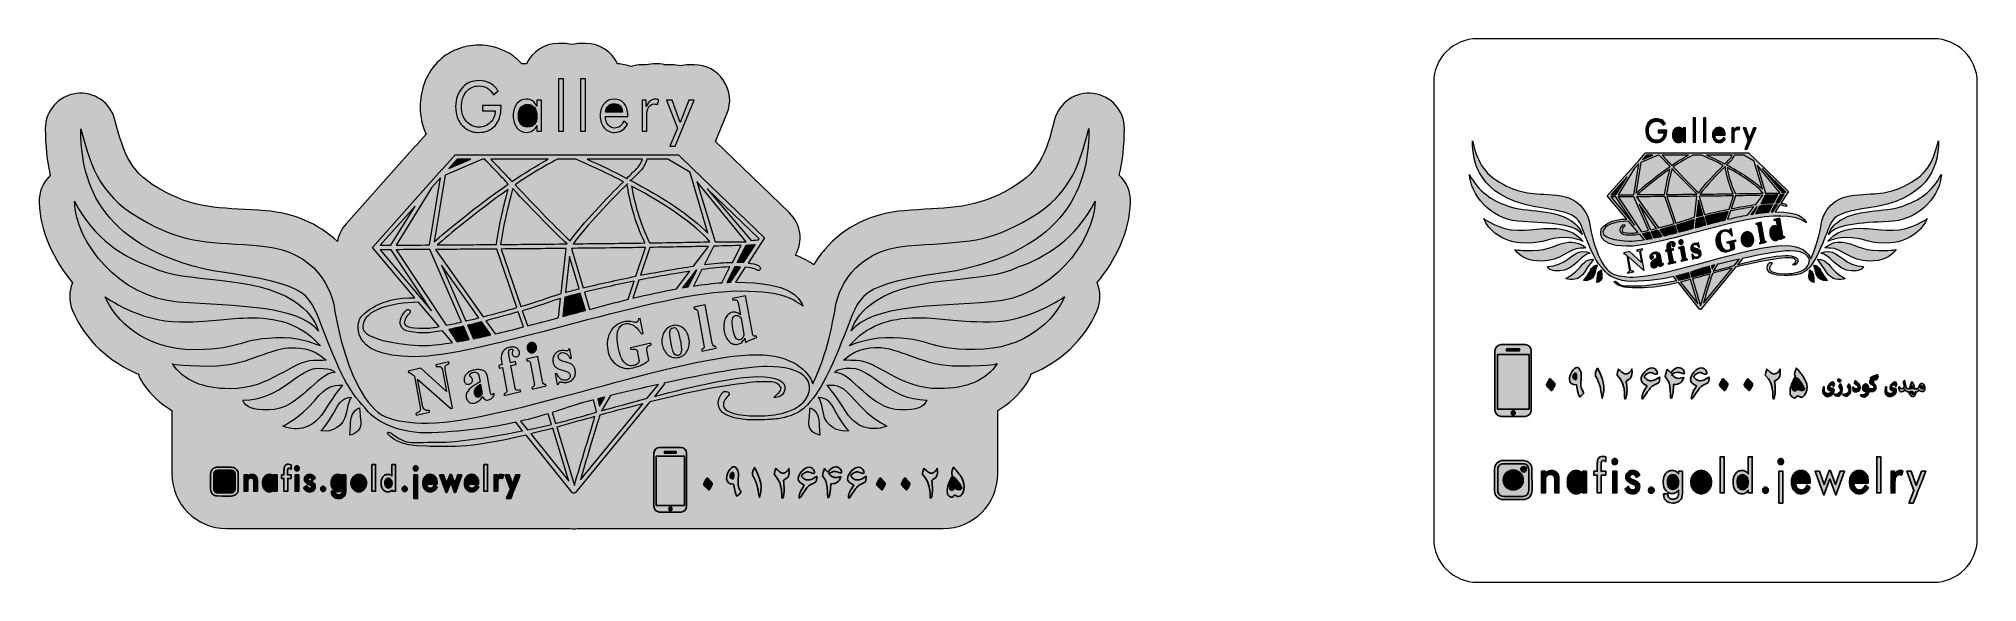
# Model space of a CAD drawing. Header units: millimetres. Extents: x -215 to -38, y -27 to 23.
import ezdxf

# ---------------------------------------------------------------- set-up
doc = ezdxf.new("R2010")
doc.units = ezdxf.units.MM
doc.header["$MEASUREMENT"] = 0
doc.layers.add('Layer 1', color=7, linetype='Continuous')

msp = doc.modelspace()

# ---------------------------------------------------------------- hatches: boundary and pattern name
at = {"layer": 'Layer 1', "true_color": 0xfff212}
h = msp.add_hatch(color=2, dxfattribs=at)
edge = h.paths.add_edge_path()
edge.add_spline(control_points=[(-127.5958, -10.8572), (-127.5958, -10.8572), (-127.5958, -16.6913), (-127.5958, -16.6913), (-127.5958, -19.4413), (-129.8458, -21.6913), (-132.5958, -21.6913), (-132.5958, -21.6913), (-166.1275, -21.6913), (-166.1275, -21.6913), (-166.2292, -21.7006), (-166.3309, -21.7054), (-166.433, -21.7054), (-166.535, -21.7054), (-166.6366, -21.7006), (-166.7382, -21.6913), (-166.7382, -21.6913), (-198.2589, -21.6913), (-198.2589, -21.6913), (-201.0089, -21.6913), (-203.2589, -19.4413), (-203.2589, -16.6913), (-203.2589, -16.6913), (-203.2589, -10.8659), (-203.2589, -10.8659), (-204.2959, -10.2765), (-205.2077, -9.4572), (-205.9284, -8.3609), (-206.1013, -8.0981), (-206.232, -7.8198), (-206.3215, -7.534), (-208.9651, -6.437), (-211.1977, -4.4684), (-212.3621, -1.7187), (-212.7223, -0.868), (-212.7061, 0.0456), (-212.3615, 0.8357), (-214.0786, 2.886), (-215.336, 5.5162), (-215.4254, 8.1895), (-215.4578, 9.1653), (-215.069, 10.057), (-214.3999, 10.6767), (-214.7028, 11.9866), (-214.8603, 13.4098), (-214.8603, 14.9517), (-214.8603, 16.5939), (-213.6567, 17.9617), (-212.0279, 18.1705), (-210.399, 18.3794), (-208.8893, 17.3596), (-208.4748, 15.7705), (-207.6404, 12.5697), (-207.1073, 10.848), (-204.0133, 9.2323), (-203.993, 9.2217), (-203.9757, 9.2124), (-203.9554, 9.2014), (-200.7686, 7.4544), (-198.228, 7.7307), (-194.6724, 7.428), (-192.1792, 7.2158), (-189.8747, 6.3121), (-188.0922, 4.6056), (-187.9931, 5.1906), (-187.7309, 5.7544), (-187.3071, 6.2288), (-187.3071, 6.2288), (-180.9569, 13.3366), (-180.9569, 13.3366), (-180.9305, 13.3669), (-180.9037, 13.3966), (-180.8762, 13.426), (-180.8762, 13.426), (-179.9726, 14.4387), (-179.9726, 14.4387), (-180.3373, 15.2255), (-180.5084, 16.0756), (-180.5084, 16.9453), (-180.5084, 17.6707), (-180.397, 18.3887), (-180.1493, 19.072), (-179.8856, 19.7993), (-179.4784, 20.457), (-178.9428, 21.015), (-178.4402, 21.5387), (-177.8383, 21.9459), (-177.1653, 22.217), (-176.518, 22.4777), (-175.8317, 22.6001), (-175.1349, 22.6001), (-174.2351, 22.6001), (-173.3561, 22.4033), (-172.5616, 21.9742), (-172.0376, 21.6915), (-171.5781, 21.3226), (-171.1891, 20.8852), (-171.0531, 20.8977), (-170.9155, 20.904), (-170.7766, 20.9042), (-170.2554, 22.0022), (-169.1352, 22.7643), (-167.8427, 22.7643), (-167.8427, 22.7643), (-167.3921, 22.7643), (-167.3921, 22.7643), (-167.119, 22.7643), (-166.8538, 22.7304), (-166.6002, 22.6663), (-166.3467, 22.7304), (-166.0814, 22.7643), (-165.8084, 22.7643), (-165.8084, 22.7643), (-165.3575, 22.7643), (-165.3575, 22.7643), (-164.0634, 22.7643), (-162.942, 22.0002), (-162.4217, 20.9001), (-161.994, 20.8717), (-161.5799, 20.7859), (-161.1886, 20.6444), (-160.8733, 20.7471), (-160.5371, 20.8025), (-160.1884, 20.8025), (-160.1884, 20.8025), (-159.8217, 20.8025), (-159.8217, 20.8025), (-159.5318, 20.8661), (-159.2334, 20.8981), (-158.9312, 20.8981), (-158.6714, 20.8981), (-158.4113, 20.8741), (-158.1563, 20.8242), (-158.1197, 20.817), (-158.0831, 20.8094), (-158.0468, 20.8012), (-158.0143, 20.8021), (-157.9817, 20.8025), (-157.949, 20.8025), (-157.949, 20.8025), (-157.4388, 20.8025), (-157.4388, 20.8025), (-157.1727, 20.8025), (-156.914, 20.7722), (-156.6665, 20.7138), (-156.4188, 20.7722), (-156.16, 20.8025), (-155.8935, 20.8025), (-155.8935, 20.8025), (-155.4087, 20.8025), (-155.4087, 20.8025), (-154.2927, 20.8025), (-153.3333, 20.2902), (-152.7123, 19.3632), (-152.0914, 18.4359), (-151.983, 17.3535), (-152.4079, 16.3218), (-152.4079, 16.3218), (-153.4538, 13.7819), (-153.4538, 13.7819), (-153.4538, 13.7819), (-146.7042, 7.2722), (-146.7042, 7.2722), (-145.6266, 6.2329), (-145.4009, 4.6402), (-146.1231, 3.3544), (-145.8185, 3.2402), (-145.5234, 3.1097), (-145.2415, 2.9613), (-144.9477, 2.8064), (-144.6861, 2.6457), (-144.449, 2.4752), (-144.1585, 2.9706), (-143.8288, 3.4373), (-143.4692, 3.8624), (-141.6116, 6.0588), (-139.0185, 7.1957), (-136.1811, 7.4369), (-132.6249, 7.7393), (-130.0858, 7.4637), (-126.8982, 9.2098), (-126.8783, 9.2207), (-126.8614, 9.2297), (-126.8415, 9.2401), (-123.7484, 10.856), (-123.2142, 12.5781), (-122.3804, 15.7783), (-121.9664, 17.3676), (-120.4567, 18.3877), (-118.8278, 18.1789), (-117.1987, 17.9703), (-115.995, 16.6024), (-115.995, 14.9601), (-115.995, 13.4188), (-116.1525, 11.9962), (-116.455, 10.6864), (-115.786, 10.067), (-115.3968, 9.1752), (-115.4293, 8.1997), (-115.518, 5.5259), (-116.7756, 2.8953), (-118.4929, 0.8448), (-118.1487, 0.0549), (-118.1325, -0.8583), (-118.4923, -1.7083), (-119.6562, -4.4585), (-121.8885, -6.427), (-124.5316, -7.5241), (-124.6214, -7.8105), (-124.7527, -8.0894), (-124.9258, -8.3527), (-125.6464, -9.4489), (-126.5584, -10.268), (-127.5958, -10.8572)], knot_values=[0, 0, 0, 0, 0.01408451, 0.01408451, 0.01408451, 0.02816901, 0.02816901, 0.02816901, 0.04225352, 0.04225352, 0.04225352, 0.05633803, 0.05633803, 0.05633803, 0.07042254, 0.07042254, 0.07042254, 0.08450704, 0.08450704, 0.08450704, 0.09859155, 0.09859155, 0.09859155, 0.11267606, 0.11267606, 0.11267606, 0.12676056, 0.12676056, 0.12676056, 0.14084507, 0.14084507, 0.14084507, 0.15492958, 0.15492958, 0.15492958, 0.16901408, 0.16901408, 0.16901408, 0.18309859, 0.18309859, 0.18309859, 0.1971831, 0.1971831, 0.1971831, 0.21126761, 0.21126761, 0.21126761, 0.22535211, 0.22535211, 0.22535211, 0.23943662, 0.23943662, 0.23943662, 0.25352113, 0.25352113, 0.25352113, 0.26760563, 0.26760563, 0.26760563, 0.28169014, 0.28169014, 0.28169014, 0.29577465, 0.29577465, 0.29577465, 0.30985915, 0.30985915, 0.30985915, 0.32394366, 0.32394366, 0.32394366, 0.33802817, 0.33802817, 0.33802817, 0.35211268, 0.35211268, 0.35211268, 0.36619718, 0.36619718, 0.36619718, 0.38028169, 0.38028169, 0.38028169, 0.3943662, 0.3943662, 0.3943662, 0.4084507, 0.4084507, 0.4084507, 0.42253521, 0.42253521, 0.42253521, 0.43661972, 0.43661972, 0.43661972, 0.45070423, 0.45070423, 0.45070423, 0.46478873, 0.46478873, 0.46478873, 0.47887324, 0.47887324, 0.47887324, 0.49295775, 0.49295775, 0.49295775, 0.50704225, 0.50704225, 0.50704225, 0.52112676, 0.52112676, 0.52112676, 0.53521127, 0.53521127, 0.53521127, 0.54929577, 0.54929577, 0.54929577, 0.56338028, 0.56338028, 0.56338028, 0.57746479, 0.57746479, 0.57746479, 0.5915493, 0.5915493, 0.5915493, 0.6056338, 0.6056338, 0.6056338, 0.61971831, 0.61971831, 0.61971831, 0.63380282, 0.63380282, 0.63380282, 0.64788732, 0.64788732, 0.64788732, 0.66197183, 0.66197183, 0.66197183, 0.67605634, 0.67605634, 0.67605634, 0.69014085, 0.69014085, 0.69014085, 0.70422535, 0.70422535, 0.70422535, 0.71830986, 0.71830986, 0.71830986, 0.73239437, 0.73239437, 0.73239437, 0.74647887, 0.74647887, 0.74647887, 0.76056338, 0.76056338, 0.76056338, 0.77464789, 0.77464789, 0.77464789, 0.78873239, 0.78873239, 0.78873239, 0.8028169, 0.8028169, 0.8028169, 0.81690141, 0.81690141, 0.81690141, 0.83098592, 0.83098592, 0.83098592, 0.84507042, 0.84507042, 0.84507042, 0.85915493, 0.85915493, 0.85915493, 0.87323944, 0.87323944, 0.87323944, 0.88732394, 0.88732394, 0.88732394, 0.90140845, 0.90140845, 0.90140845, 0.91549296, 0.91549296, 0.91549296, 0.92957746, 0.92957746, 0.92957746, 0.94366197, 0.94366197, 0.94366197, 0.95774648, 0.95774648, 0.95774648, 0.97183099, 0.97183099, 0.97183099, 0.98591549, 0.98591549, 0.98591549, 1, 1, 1, 1], degree=3, periodic=1)
at = {"layer": 'Layer 1', "true_color": 0x373435}
h = msp.add_hatch(color=250, dxfattribs=at)
edge = h.paths.add_edge_path()
edge.add_spline(control_points=[(-174.8049, 17.0662), (-174.8049, 17.0662), (-173.1023, 17.0662), (-173.1023, 17.0662), (-173.1023, 17.0662), (-173.1023, 16.915), (-173.1023, 16.915), (-173.1023, 16.2019), (-173.2862, 15.6392), (-173.6548, 15.2273), (-174.0235, 14.8154), (-174.5261, 14.6092), (-175.163, 14.6092), (-175.357, 14.6092), (-175.5416, 14.6321), (-175.7173, 14.6775), (-175.8929, 14.7223), (-176.0548, 14.7885), (-176.2038, 14.8753), (-176.542, 15.0791), (-176.8027, 15.361), (-176.9874, 15.7199), (-177.1713, 16.0795), (-177.2633, 16.4875), (-177.2633, 16.9453), (-177.2633, 17.3222), (-177.2085, 17.662), (-177.0984, 17.966), (-176.9881, 18.2702), (-176.8223, 18.5376), (-176.6015, 18.768), (-176.415, 18.9621), (-176.1984, 19.1079), (-175.9529, 19.2067), (-175.7058, 19.3063), (-175.4336, 19.3549), (-175.1349, 19.3549), (-174.7389, 19.3549), (-174.3945, 19.276), (-174.1033, 19.1187), (-173.8115, 18.9612), (-173.5698, 18.7241), (-173.3781, 18.4063), (-173.3781, 18.4063), (-173.7903, 18.0452), (-173.7903, 18.0452), (-173.9385, 18.3186), (-174.1241, 18.5248), (-174.345, 18.6616), (-174.5669, 18.7985), (-174.8248, 18.8669), (-175.1182, 18.8669), (-175.597, 18.8669), (-175.9864, 18.6899), (-176.2849, 18.3355), (-176.5837, 17.9814), (-176.7334, 17.5175), (-176.7334, 16.9453), (-176.7334, 16.4055), (-176.5816, 15.9631), (-176.2782, 15.6165), (-175.9749, 15.2705), (-175.5879, 15.0973), (-175.1182, 15.0973), (-174.7048, 15.0973), (-174.3595, 15.2357), (-174.0851, 15.51), (-173.8091, 15.7852), (-173.6563, 16.1424), (-173.6267, 16.5833), (-173.6267, 16.5833), (-174.8049, 16.5833), (-174.8049, 16.5833), (-174.8049, 16.5833), (-174.8049, 17.0662), (-174.8049, 17.0662)], knot_values=[0, 0, 0, 0, 0.04, 0.04, 0.04, 0.08, 0.08, 0.08, 0.12, 0.12, 0.12, 0.16, 0.16, 0.16, 0.2, 0.2, 0.2, 0.24, 0.24, 0.24, 0.28, 0.28, 0.28, 0.32, 0.32, 0.32, 0.36, 0.36, 0.36, 0.4, 0.4, 0.4, 0.44, 0.44, 0.44, 0.48, 0.48, 0.48, 0.52, 0.52, 0.52, 0.56, 0.56, 0.56, 0.6, 0.6, 0.6, 0.64, 0.64, 0.64, 0.68, 0.68, 0.68, 0.72, 0.72, 0.72, 0.76, 0.76, 0.76, 0.8, 0.8, 0.8, 0.84, 0.84, 0.84, 0.88, 0.88, 0.88, 0.92, 0.92, 0.92, 0.96, 0.96, 0.96, 1, 1, 1, 1], degree=3, periodic=1)
h = msp.add_hatch(color=250, dxfattribs=at)
edge = h.paths.add_edge_path()
edge.add_spline(control_points=[(-167.8427, 19.5192), (-167.8427, 19.5192), (-167.3921, 19.5192), (-167.3921, 19.5192), (-167.3921, 19.5192), (-167.3921, 14.7301), (-167.3921, 14.7301), (-167.3921, 14.7301), (-167.8427, 14.7301), (-167.8427, 14.7301), (-167.8427, 14.7301), (-167.8427, 19.5192), (-167.8427, 19.5192)], knot_values=[0, 0, 0, 0, 0.25, 0.25, 0.25, 0.5, 0.5, 0.5, 0.75, 0.75, 0.75, 1, 1, 1, 1], degree=3, periodic=1)
h = msp.add_hatch(color=250, dxfattribs=at)
edge = h.paths.add_edge_path()
edge.add_spline(control_points=[(-165.8084, 19.5192), (-165.8084, 19.5192), (-165.3575, 19.5192), (-165.3575, 19.5192), (-165.3575, 19.5192), (-165.3575, 14.7301), (-165.3575, 14.7301), (-165.3575, 14.7301), (-165.8084, 14.7301), (-165.8084, 14.7301), (-165.8084, 14.7301), (-165.8084, 19.5192), (-165.8084, 19.5192)], knot_values=[0, 0, 0, 0, 0.25, 0.25, 0.25, 0.5, 0.5, 0.5, 0.75, 0.75, 0.75, 1, 1, 1, 1], degree=3, periodic=1)
h = msp.add_hatch(color=250, dxfattribs=at)
edge = h.paths.add_edge_path()
edge.add_spline(control_points=[(-169.3829, 17.5573), (-169.3829, 17.5573), (-169.3829, 14.7301), (-169.3829, 14.7301), (-169.3829, 14.7301), (-169.8114, 14.7301), (-169.8114, 14.7301), (-169.8114, 14.7301), (-169.8114, 15.2424), (-169.8114, 15.2424), (-169.9149, 15.0362), (-170.0464, 14.8798), (-170.2074, 14.7719), (-170.3679, 14.6639), (-170.5481, 14.6092), (-170.7471, 14.6092), (-171.1173, 14.6092), (-171.4154, 14.7492), (-171.6428, 15.0282), (-171.8691, 15.3069), (-171.9825, 15.6766), (-171.9825, 16.1357), (-171.9825, 16.6009), (-171.8721, 16.9717), (-171.6517, 17.2469), (-171.4323, 17.5214), (-171.1379, 17.659), (-170.7701, 17.659), (-170.5535, 17.659), (-170.3664, 17.6058), (-170.2074, 17.5002), (-170.0486, 17.3938), (-169.9203, 17.2356), (-169.8227, 17.0258), (-169.8227, 17.0258), (-169.8227, 17.5573), (-169.8227, 17.5573), (-169.8227, 17.5573), (-169.3829, 17.5573), (-169.3829, 17.5573)], knot_values=[0, 0, 0, 0, 0.07692308, 0.07692308, 0.07692308, 0.15384615, 0.15384615, 0.15384615, 0.23076923, 0.23076923, 0.23076923, 0.30769231, 0.30769231, 0.30769231, 0.38461538, 0.38461538, 0.38461538, 0.46153846, 0.46153846, 0.46153846, 0.53846154, 0.53846154, 0.53846154, 0.61538462, 0.61538462, 0.61538462, 0.69230769, 0.69230769, 0.69230769, 0.76923077, 0.76923077, 0.76923077, 0.84615385, 0.84615385, 0.84615385, 0.92307692, 0.92307692, 0.92307692, 1, 1, 1, 1], degree=3, periodic=1)
h = msp.add_hatch(color=250, dxfattribs=at)
edge = h.paths.add_edge_path()
edge.add_spline(control_points=[(-169.8114, 16.1173), (-169.8114, 16.4367), (-169.8904, 16.6937), (-170.0494, 16.8882), (-170.2082, 17.0827), (-170.4157, 17.1802), (-170.6712, 17.1802), (-170.9367, 17.1802), (-171.1433, 17.0902), (-171.2915, 16.9111), (-171.4397, 16.7324), (-171.5143, 16.4817), (-171.5143, 16.1608), (-171.5143, 15.8188), (-171.4397, 15.5548), (-171.29, 15.3694), (-171.1402, 15.184), (-170.9289, 15.091), (-170.6537, 15.091), (-170.3908, 15.091), (-170.1849, 15.1816), (-170.0356, 15.3616), (-169.8859, 15.5418), (-169.8114, 15.7935), (-169.8114, 16.1173)], knot_values=[0, 0, 0, 0, 0.125, 0.125, 0.125, 0.25, 0.25, 0.25, 0.375, 0.375, 0.375, 0.5, 0.5, 0.5, 0.625, 0.625, 0.625, 0.75, 0.75, 0.75, 0.875, 0.875, 0.875, 1, 1, 1, 1], degree=3, periodic=1)
h = msp.add_hatch(color=250, dxfattribs=at)
edge = h.paths.add_edge_path()
edge.add_spline(control_points=[(-161.4945, 16.071), (-161.4945, 16.071), (-163.5385, 16.071), (-163.5385, 16.071), (-163.5385, 16.071), (-163.5385, 16.0278), (-163.5385, 16.0278), (-163.5385, 15.7253), (-163.4595, 15.4804), (-163.3014, 15.2941), (-163.1439, 15.1072), (-162.9379, 15.0144), (-162.685, 15.0144), (-162.5115, 15.0144), (-162.3557, 15.0652), (-162.216, 15.1671), (-162.0775, 15.269), (-161.9542, 15.4233), (-161.8471, 15.6293), (-161.8471, 15.6293), (-161.512, 15.3815), (-161.512, 15.3815), (-161.6411, 15.1262), (-161.806, 14.9337), (-162.0074, 14.8039), (-162.2091, 14.6745), (-162.4416, 14.6092), (-162.7069, 14.6092), (-163.0991, 14.6092), (-163.4169, 14.7515), (-163.6603, 15.0356), (-163.902, 15.3199), (-164.0235, 15.6931), (-164.0235, 16.1548), (-164.0235, 16.597), (-163.9035, 16.9598), (-163.6633, 17.2417), (-163.4221, 17.5236), (-163.1129, 17.6651), (-162.735, 17.6651), (-162.3534, 17.6651), (-162.0518, 17.5314), (-161.8289, 17.2637), (-161.6063, 16.9955), (-161.4945, 16.6299), (-161.4945, 16.1667), (-161.4945, 16.1667), (-161.4945, 16.071), (-161.4945, 16.071)], knot_values=[0, 0, 0, 0, 0.0625, 0.0625, 0.0625, 0.125, 0.125, 0.125, 0.1875, 0.1875, 0.1875, 0.25, 0.25, 0.25, 0.3125, 0.3125, 0.3125, 0.375, 0.375, 0.375, 0.4375, 0.4375, 0.4375, 0.5, 0.5, 0.5, 0.5625, 0.5625, 0.5625, 0.625, 0.625, 0.625, 0.6875, 0.6875, 0.6875, 0.75, 0.75, 0.75, 0.8125, 0.8125, 0.8125, 0.875, 0.875, 0.875, 0.9375, 0.9375, 0.9375, 1, 1, 1, 1], degree=3, periodic=1)
h = msp.add_hatch(color=250, dxfattribs=at)
edge = h.paths.add_edge_path()
edge.add_spline(control_points=[(-161.968, 16.4633), (-161.9832, 16.7125), (-162.0587, 16.9042), (-162.1954, 17.0394), (-162.3313, 17.1742), (-162.5184, 17.2417), (-162.7549, 17.2417), (-162.9693, 17.2417), (-163.1478, 17.1709), (-163.2901, 17.0303), (-163.4336, 16.889), (-163.5156, 16.6997), (-163.5385, 16.4633), (-163.5385, 16.4633), (-161.968, 16.4633), (-161.968, 16.4633)], knot_values=[0, 0, 0, 0, 0.2, 0.2, 0.2, 0.4, 0.4, 0.4, 0.6, 0.6, 0.6, 0.8, 0.8, 0.8, 1, 1, 1, 1], degree=3, periodic=1)
h = msp.add_hatch(color=250, dxfattribs=at)
edge = h.paths.add_edge_path()
edge.add_spline(control_points=[(-160.1884, 14.7301), (-160.1884, 14.7301), (-160.1884, 17.5573), (-160.1884, 17.5573), (-160.1884, 17.5573), (-159.7972, 17.5573), (-159.7972, 17.5573), (-159.7972, 17.5573), (-159.7972, 16.9704), (-159.7972, 16.9704), (-159.6785, 17.2151), (-159.5523, 17.3899), (-159.4193, 17.4957), (-159.2854, 17.6006), (-159.1227, 17.653), (-158.9312, 17.653), (-158.8788, 17.653), (-158.8271, 17.6484), (-158.7791, 17.6393), (-158.7298, 17.6294), (-158.6811, 17.6157), (-158.6324, 17.5967), (-158.6324, 17.5967), (-158.7791, 17.1618), (-158.7791, 17.1618), (-158.8293, 17.1802), (-158.878, 17.1936), (-158.9221, 17.203), (-158.9678, 17.2127), (-159.011, 17.2166), (-159.0519, 17.2166), (-159.2854, 17.2166), (-159.4595, 17.1246), (-159.5766, 16.9407), (-159.6927, 16.7566), (-159.7514, 16.4786), (-159.7514, 16.1076), (-159.7514, 16.1076), (-159.7514, 14.7301), (-159.7514, 14.7301), (-159.7514, 14.7301), (-160.1884, 14.7301), (-160.1884, 14.7301)], knot_values=[0, 0, 0, 0, 0.07142857, 0.07142857, 0.07142857, 0.14285714, 0.14285714, 0.14285714, 0.21428571, 0.21428571, 0.21428571, 0.28571429, 0.28571429, 0.28571429, 0.35714286, 0.35714286, 0.35714286, 0.42857143, 0.42857143, 0.42857143, 0.5, 0.5, 0.5, 0.57142857, 0.57142857, 0.57142857, 0.64285714, 0.64285714, 0.64285714, 0.71428571, 0.71428571, 0.71428571, 0.78571429, 0.78571429, 0.78571429, 0.85714286, 0.85714286, 0.85714286, 0.92857143, 0.92857143, 0.92857143, 1, 1, 1, 1], degree=3, periodic=1)
h = msp.add_hatch(color=250, dxfattribs=at)
edge = h.paths.add_edge_path()
edge.add_spline(control_points=[(-157.6359, 13.352), (-157.6359, 13.352), (-156.9365, 15.0083), (-156.9365, 15.0083), (-156.9365, 15.0083), (-157.949, 17.5573), (-157.949, 17.5573), (-157.949, 17.5573), (-157.4388, 17.5573), (-157.4388, 17.5573), (-157.4388, 17.5573), (-156.6886, 15.5267), (-156.6886, 15.5267), (-156.6886, 15.5267), (-155.8935, 17.5573), (-155.8935, 17.5573), (-155.8935, 17.5573), (-155.4087, 17.5573), (-155.4087, 17.5573), (-155.4087, 17.5573), (-157.1403, 13.352), (-157.1403, 13.352), (-157.1403, 13.352), (-157.6359, 13.352), (-157.6359, 13.352)], knot_values=[0, 0, 0, 0, 0.125, 0.125, 0.125, 0.25, 0.25, 0.25, 0.375, 0.375, 0.375, 0.5, 0.5, 0.5, 0.625, 0.625, 0.625, 0.75, 0.75, 0.75, 0.875, 0.875, 0.875, 1, 1, 1, 1], degree=3, periodic=1)
h = msp.add_hatch(color=250, dxfattribs=at)
edge = h.paths.add_edge_path()
edge.add_spline(control_points=[(-125.339, 6.3638), (-129.0268, 4.3436), (-130.9698, 4.6233), (-135.9062, 4.2034), (-140.8425, 3.7839), (-142.3319, 0.0766), (-142.5015, -1.649), (-143.0625, -4.8144), (-143.811, -6.9609), (-144.541, -8.4128), (-144.8679, -7.3077), (-146.4398, -5.757), (-149.6303, -5.757), (-156.8162, -5.757), (-172.2741, -11.8491), (-179.8341, -12.0351), (-181.4721, -12.0351), (-182.6959, -11.8138), (-183.5838, -11.4969), (-183.5838, -11.4969), (-183.5847, -11.4969), (-183.5847, -11.4969), (-183.6593, -11.456), (-183.7365, -11.4201), (-183.7991, -11.3919), (-184.034, -11.2879), (-186.8632, -10.0768), (-188.3531, -1.6574), (-188.5234, 0.0681), (-190.0127, 3.7748), (-194.9476, 4.1945), (-199.8839, 4.6149), (-201.8278, 4.3343), (-205.5154, 6.3558), (-209.7426, 8.5632), (-210.6504, 11.2519), (-211.6151, 14.9517), (-211.6151, 10.7085), (-210.4232, 4.1794), (-199.488, 1.9285), (-190.0406, 0.5913), (-190.8208, -0.0792), (-189.1757, -4.0284), (-188.0226, -6.9893), (-187.0518, -9.2027), (-185.5893, -10.5839), (-184.9005, -11.763), (-182.6457, -12.8949), (-180.071, -12.9269), (-176.6497, -12.8456), (-173.9205, -12.4382), (-171.7458, -11.9523), (-171.7458, -11.9523), (-171.127, -12.7222), (-171.127, -12.7222), (-173.9404, -13.2971), (-177.067, -13.7925), (-178.8852, -13.7813), (-181.7496, -13.7622), (-181.6135, -14.0785), (-183.2069, -12.9269), (-183.3056, -12.8553), (-183.5284, -12.7778), (-183.4951, -12.9269), (-183.2402, -13.3168), (-182.512, -14.1529), (-179.9351, -14.1529), (-178.1289, -14.1529), (-176.3486, -14.4547), (-170.8038, -13.1244), (-170.8038, -13.1244), (-166.5797, -18.384), (-166.5797, -18.384), (-166.5797, -18.384), (-166.5751, -18.3894), (-166.5751, -18.3894), (-166.5554, -18.4137), (-166.5316, -18.4318), (-166.5059, -18.4433), (-166.5014, -18.4463), (-166.4959, -18.4478), (-166.4908, -18.4494), (-166.4793, -18.4548), (-166.4657, -18.4578), (-166.4527, -18.4587), (-166.446, -18.4593), (-166.439, -18.4602), (-166.433, -18.4602), (-166.4261, -18.4602), (-166.4194, -18.4593), (-166.4133, -18.4587), (-166.4088, -18.4587), (-166.4049, -18.4578), (-166.401, -18.4571), (-166.3949, -18.4563), (-166.3904, -18.4548), (-166.3843, -18.4532), (-166.3774, -18.4509), (-166.3705, -18.4487), (-166.3646, -18.4463), (-166.3555, -18.4426), (-166.3462, -18.4379), (-166.338, -18.4318), (-166.3317, -18.4288), (-166.3272, -18.4249), (-166.322, -18.4206), (-166.3159, -18.416), (-166.3114, -18.4115), (-166.306, -18.4069), (-166.3008, -18.4015), (-166.2963, -18.3961), (-166.2915, -18.3901), (-166.2893, -18.3886), (-166.2878, -18.3862), (-166.2863, -18.384), (-166.2863, -18.384), (-166.1427, -18.2092), (-166.1427, -18.2092), (-166.1418, -18.2083), (-166.1411, -18.2075), (-166.1403, -18.2075), (-166.1403, -18.2075), (-159.4693, -10.0822), (-159.4693, -10.0822), (-155.8918, -9.1776), (-152.9218, -8.5794), (-149.698, -8.2463), (-148.512, -8.2463), (-147.8681, -8.0974), (-147.4441, -8.7845), (-147.4441, -9.1936), (-147.8164, -9.3046), (-148.1046, -9.6718), (-148.1046, -9.6718), (-147.2412, -9.7319), (-147.1049, -8.9518), (-146.969, -8.1712), (-147.8681, -7.7629), (-149.5961, -7.7629), (-151.5899, -7.7629), (-155.4266, -8.6342), (-159.0562, -9.5798), (-159.0562, -9.5798), (-158.211, -8.5507), (-158.211, -8.5507), (-158.1701, -8.4996), (-158.1556, -8.4319), (-158.1671, -8.3702), (-154.4513, -7.5561), (-150.4755, -6.8052), (-148.7149, -6.8342), (-145.343, -6.8896), (-144.8335, -8.0587), (-144.8335, -8.822), (-144.8335, -8.8691), (-144.8365, -8.9215), (-144.8419, -8.9762), (-144.8912, -9.3989), (-145.1459, -10.0171), (-145.8933, -10.5185), (-145.9336, -10.546), (-145.9738, -10.5718), (-146.0164, -10.5977), (-146.0164, -10.5977), (-146.0171, -10.5977), (-146.0171, -10.5977), (-146.018, -10.5984), (-146.018, -10.5984), (-146.018, -10.5992), (-146.3494, -10.7998), (-146.7674, -10.9794), (-147.2914, -11.1131), (-147.2914, -11.1131), (-147.2929, -11.1137), (-147.2929, -11.1137), (-147.9047, -11.271), (-148.6617, -11.366), (-149.5961, -11.366), (-153.6309, -11.366), (-152.7835, -10.0108), (-152.3251, -9.5454), (-151.8682, -9.0818), (-152.6816, -9.1374), (-152.6816, -9.1374), (-153.3255, -9.6209), (-154.1731, -11.7381), (-149.7997, -11.7381), (-149.3856, -11.7381), (-149.004, -11.7219), (-148.6496, -11.6914), (-148.6496, -11.6914), (-148.6517, -11.6922), (-148.6517, -11.6922), (-148.2658, -11.6922), (-147.8318, -11.6526), (-147.3969, -11.567), (-146.6679, -11.4231), (-145.9375, -11.1509), (-145.4234, -10.7178), (-145.4092, -10.7063), (-145.3962, -10.6949), (-145.3823, -10.6827), (-145.3551, -10.6579), (-145.3276, -10.6341), (-145.3012, -10.6077), (-143.8179, -9.2293), (-142.8411, -7.0042), (-141.6789, -4.0191), (-140.033, -0.0716), (-140.8138, 0.6003), (-131.3664, 1.9369), (-120.4314, 4.1884), (-119.2402, 10.7167), (-119.2402, 14.9601), (-120.204, 11.2608), (-121.1127, 8.5714), (-125.339, 6.3638)], knot_values=[0, 0, 0, 0, 0.01388889, 0.01388889, 0.01388889, 0.02777778, 0.02777778, 0.02777778, 0.04166667, 0.04166667, 0.04166667, 0.05555556, 0.05555556, 0.05555556, 0.06944444, 0.06944444, 0.06944444, 0.08333333, 0.08333333, 0.08333333, 0.09722222, 0.09722222, 0.09722222, 0.11111111, 0.11111111, 0.11111111, 0.125, 0.125, 0.125, 0.13888889, 0.13888889, 0.13888889, 0.15277778, 0.15277778, 0.15277778, 0.16666667, 0.16666667, 0.16666667, 0.18055556, 0.18055556, 0.18055556, 0.19444444, 0.19444444, 0.19444444, 0.20833333, 0.20833333, 0.20833333, 0.22222222, 0.22222222, 0.22222222, 0.23611111, 0.23611111, 0.23611111, 0.25, 0.25, 0.25, 0.26388889, 0.26388889, 0.26388889, 0.27777778, 0.27777778, 0.27777778, 0.29166667, 0.29166667, 0.29166667, 0.30555556, 0.30555556, 0.30555556, 0.31944444, 0.31944444, 0.31944444, 0.33333333, 0.33333333, 0.33333333, 0.34722222, 0.34722222, 0.34722222, 0.36111111, 0.36111111, 0.36111111, 0.375, 0.375, 0.375, 0.38888889, 0.38888889, 0.38888889, 0.40277778, 0.40277778, 0.40277778, 0.41666667, 0.41666667, 0.41666667, 0.43055556, 0.43055556, 0.43055556, 0.44444444, 0.44444444, 0.44444444, 0.45833333, 0.45833333, 0.45833333, 0.47222222, 0.47222222, 0.47222222, 0.48611111, 0.48611111, 0.48611111, 0.5, 0.5, 0.5, 0.51388889, 0.51388889, 0.51388889, 0.52777778, 0.52777778, 0.52777778, 0.54166667, 0.54166667, 0.54166667, 0.55555556, 0.55555556, 0.55555556, 0.56944444, 0.56944444, 0.56944444, 0.58333333, 0.58333333, 0.58333333, 0.59722222, 0.59722222, 0.59722222, 0.61111111, 0.61111111, 0.61111111, 0.625, 0.625, 0.625, 0.63888889, 0.63888889, 0.63888889, 0.65277778, 0.65277778, 0.65277778, 0.66666667, 0.66666667, 0.66666667, 0.68055556, 0.68055556, 0.68055556, 0.69444444, 0.69444444, 0.69444444, 0.70833333, 0.70833333, 0.70833333, 0.72222222, 0.72222222, 0.72222222, 0.73611111, 0.73611111, 0.73611111, 0.75, 0.75, 0.75, 0.76388889, 0.76388889, 0.76388889, 0.77777778, 0.77777778, 0.77777778, 0.79166667, 0.79166667, 0.79166667, 0.80555556, 0.80555556, 0.80555556, 0.81944444, 0.81944444, 0.81944444, 0.83333333, 0.83333333, 0.83333333, 0.84722222, 0.84722222, 0.84722222, 0.86111111, 0.86111111, 0.86111111, 0.875, 0.875, 0.875, 0.88888889, 0.88888889, 0.88888889, 0.90277778, 0.90277778, 0.90277778, 0.91666667, 0.91666667, 0.91666667, 0.93055556, 0.93055556, 0.93055556, 0.94444444, 0.94444444, 0.94444444, 0.95833333, 0.95833333, 0.95833333, 0.97222222, 0.97222222, 0.97222222, 0.98611111, 0.98611111, 0.98611111, 1, 1, 1, 1], degree=3, periodic=1)
h = msp.add_hatch(color=250, dxfattribs=at)
edge = h.paths.add_edge_path()
edge.add_spline(control_points=[(-67.0861, 14.8075), (-67.0861, 14.8075), (-66.2991, 14.8075), (-66.2991, 14.8075), (-66.2991, 14.8075), (-66.2991, 14.7376), (-66.2991, 14.7376), (-66.2991, 14.408), (-66.3841, 14.1479), (-66.5545, 13.9575), (-66.7249, 13.7671), (-66.9572, 13.6718), (-67.2516, 13.6718), (-67.3413, 13.6718), (-67.4266, 13.6824), (-67.5078, 13.7034), (-67.589, 13.7241), (-67.6638, 13.7547), (-67.7327, 13.7948), (-67.889, 13.889), (-68.0095, 14.0193), (-68.0949, 14.1852), (-68.1799, 14.3514), (-68.2224, 14.54), (-68.2224, 14.7516), (-68.2224, 14.9258), (-68.1971, 15.0829), (-68.1462, 15.2234), (-68.0952, 15.364), (-68.0186, 15.4876), (-67.9165, 15.5941), (-67.8303, 15.6838), (-67.7302, 15.7512), (-67.6167, 15.7969), (-67.5025, 15.8429), (-67.3767, 15.8654), (-67.2386, 15.8654), (-67.0556, 15.8654), (-66.8964, 15.8289), (-66.7618, 15.7562), (-66.6269, 15.6834), (-66.5152, 15.5738), (-66.4266, 15.4269), (-66.4266, 15.4269), (-66.6171, 15.26), (-66.6171, 15.26), (-66.6856, 15.3864), (-66.7714, 15.4817), (-66.8735, 15.5449), (-66.9761, 15.6082), (-67.0953, 15.6398), (-67.2309, 15.6398), (-67.4522, 15.6398), (-67.6322, 15.558), (-67.7702, 15.3942), (-67.9083, 15.2305), (-67.9775, 15.0161), (-67.9775, 14.7516), (-67.9775, 14.5021), (-67.9073, 14.2976), (-67.7671, 14.1374), (-67.6269, 13.9775), (-67.448, 13.8974), (-67.2309, 13.8974), (-67.0398, 13.8974), (-66.8802, 13.9614), (-66.7534, 14.0882), (-66.6258, 14.2154), (-66.5552, 14.3805), (-66.5415, 14.5843), (-66.5415, 14.5843), (-67.0861, 14.5843), (-67.0861, 14.5843), (-67.0861, 14.5843), (-67.0861, 14.8075), (-67.0861, 14.8075)], knot_values=[0, 0, 0, 0, 0.04, 0.04, 0.04, 0.08, 0.08, 0.08, 0.12, 0.12, 0.12, 0.16, 0.16, 0.16, 0.2, 0.2, 0.2, 0.24, 0.24, 0.24, 0.28, 0.28, 0.28, 0.32, 0.32, 0.32, 0.36, 0.36, 0.36, 0.4, 0.4, 0.4, 0.44, 0.44, 0.44, 0.48, 0.48, 0.48, 0.52, 0.52, 0.52, 0.56, 0.56, 0.56, 0.6, 0.6, 0.6, 0.64, 0.64, 0.64, 0.68, 0.68, 0.68, 0.72, 0.72, 0.72, 0.76, 0.76, 0.76, 0.8, 0.8, 0.8, 0.84, 0.84, 0.84, 0.88, 0.88, 0.88, 0.92, 0.92, 0.92, 0.96, 0.96, 0.96, 1, 1, 1, 1], degree=3, periodic=1)
h = msp.add_hatch(color=250, dxfattribs=at)
edge = h.paths.add_edge_path()
edge.add_spline(control_points=[(-64.5799, 15.0345), (-64.5799, 15.0345), (-64.5799, 13.7277), (-64.5799, 13.7277), (-64.5799, 13.7277), (-64.778, 13.7277), (-64.778, 13.7277), (-64.778, 13.7277), (-64.778, 13.9645), (-64.778, 13.9645), (-64.8258, 13.8692), (-64.8866, 13.7969), (-64.961, 13.747), (-65.0352, 13.6971), (-65.1185, 13.6718), (-65.2105, 13.6718), (-65.3816, 13.6718), (-65.5194, 13.7365), (-65.6245, 13.8655), (-65.7291, 13.9943), (-65.7815, 14.1652), (-65.7815, 14.3774), (-65.7815, 14.5924), (-65.7305, 14.7638), (-65.6286, 14.891), (-65.5272, 15.0179), (-65.3911, 15.0815), (-65.2211, 15.0815), (-65.121, 15.0815), (-65.0345, 15.0569), (-64.961, 15.0081), (-64.8876, 14.9589), (-64.8283, 14.8858), (-64.7832, 14.7888), (-64.7832, 14.7888), (-64.7832, 15.0345), (-64.7832, 15.0345), (-64.7832, 15.0345), (-64.5799, 15.0345), (-64.5799, 15.0345)], knot_values=[0, 0, 0, 0, 0.07692308, 0.07692308, 0.07692308, 0.15384615, 0.15384615, 0.15384615, 0.23076923, 0.23076923, 0.23076923, 0.30769231, 0.30769231, 0.30769231, 0.38461538, 0.38461538, 0.38461538, 0.46153846, 0.46153846, 0.46153846, 0.53846154, 0.53846154, 0.53846154, 0.61538462, 0.61538462, 0.61538462, 0.69230769, 0.69230769, 0.69230769, 0.76923077, 0.76923077, 0.76923077, 0.84615385, 0.84615385, 0.84615385, 0.92307692, 0.92307692, 0.92307692, 1, 1, 1, 1], degree=3, periodic=1)
h = msp.add_hatch(color=250, dxfattribs=at)
edge = h.paths.add_edge_path()
edge.add_spline(control_points=[(-64.778, 14.3689), (-64.778, 14.5165), (-64.8145, 14.6353), (-64.888, 14.7252), (-64.9614, 14.8151), (-65.0573, 14.8602), (-65.1754, 14.8602), (-65.2981, 14.8602), (-65.3936, 14.8186), (-65.4621, 14.7358), (-65.5306, 14.6532), (-65.5651, 14.5373), (-65.5651, 14.389), (-65.5651, 14.2309), (-65.5306, 14.1089), (-65.4614, 14.0232), (-65.3922, 13.9375), (-65.2945, 13.8945), (-65.1673, 13.8945), (-65.0458, 13.8945), (-64.9506, 13.9364), (-64.8816, 14.0196), (-64.8124, 14.1029), (-64.778, 14.2192), (-64.778, 14.3689)], knot_values=[0, 0, 0, 0, 0.125, 0.125, 0.125, 0.25, 0.25, 0.25, 0.375, 0.375, 0.375, 0.5, 0.5, 0.5, 0.625, 0.625, 0.625, 0.75, 0.75, 0.75, 0.875, 0.875, 0.875, 1, 1, 1, 1], degree=3, periodic=1)
h = msp.add_hatch(color=250, dxfattribs=at)
edge = h.paths.add_edge_path()
edge.add_spline(control_points=[(-63.868, 15.9413), (-63.868, 15.9413), (-63.6597, 15.9413), (-63.6597, 15.9413), (-63.6597, 15.9413), (-63.6597, 13.7277), (-63.6597, 13.7277), (-63.6597, 13.7277), (-63.868, 13.7277), (-63.868, 13.7277), (-63.868, 13.7277), (-63.868, 15.9413), (-63.868, 15.9413)], knot_values=[0, 0, 0, 0, 0.25, 0.25, 0.25, 0.5, 0.5, 0.5, 0.75, 0.75, 0.75, 1, 1, 1, 1], degree=3, periodic=1)
h = msp.add_hatch(color=250, dxfattribs=at)
edge = h.paths.add_edge_path()
edge.add_spline(control_points=[(-62.9277, 15.9413), (-62.9277, 15.9413), (-62.7193, 15.9413), (-62.7193, 15.9413), (-62.7193, 15.9413), (-62.7193, 13.7277), (-62.7193, 13.7277), (-62.7193, 13.7277), (-62.9277, 13.7277), (-62.9277, 13.7277), (-62.9277, 13.7277), (-62.9277, 15.9413), (-62.9277, 15.9413)], knot_values=[0, 0, 0, 0, 0.25, 0.25, 0.25, 0.5, 0.5, 0.5, 0.75, 0.75, 0.75, 1, 1, 1, 1], degree=3, periodic=1)
h = msp.add_hatch(color=250, dxfattribs=at)
edge = h.paths.add_edge_path()
edge.add_spline(control_points=[(-60.9337, 14.3475), (-60.9337, 14.3475), (-61.8785, 14.3475), (-61.8785, 14.3475), (-61.8785, 14.3475), (-61.8785, 14.3275), (-61.8785, 14.3275), (-61.8785, 14.1877), (-61.842, 14.0745), (-61.7689, 13.9884), (-61.6961, 13.902), (-61.6009, 13.8591), (-61.484, 13.8591), (-61.4038, 13.8591), (-61.3318, 13.8826), (-61.2672, 13.9297), (-61.2032, 13.9768), (-61.1462, 14.0481), (-61.0967, 14.1433), (-61.0967, 14.1433), (-60.9418, 14.0288), (-60.9418, 14.0288), (-61.0015, 13.9108), (-61.0777, 13.8218), (-61.1708, 13.7618), (-61.264, 13.702), (-61.3715, 13.6718), (-61.4941, 13.6718), (-61.6754, 13.6718), (-61.8223, 13.7376), (-61.9348, 13.8689), (-62.0465, 14.0003), (-62.1027, 14.1728), (-62.1027, 14.3862), (-62.1027, 14.5906), (-62.0472, 14.7583), (-61.9362, 14.8886), (-61.8247, 15.0189), (-61.6818, 15.0843), (-61.5071, 15.0843), (-61.3307, 15.0843), (-61.1913, 15.0225), (-61.0883, 14.8988), (-60.9854, 14.7748), (-60.9337, 14.6058), (-60.9337, 14.3917), (-60.9337, 14.3917), (-60.9337, 14.3475), (-60.9337, 14.3475)], knot_values=[0, 0, 0, 0, 0.0625, 0.0625, 0.0625, 0.125, 0.125, 0.125, 0.1875, 0.1875, 0.1875, 0.25, 0.25, 0.25, 0.3125, 0.3125, 0.3125, 0.375, 0.375, 0.375, 0.4375, 0.4375, 0.4375, 0.5, 0.5, 0.5, 0.5625, 0.5625, 0.5625, 0.625, 0.625, 0.625, 0.6875, 0.6875, 0.6875, 0.75, 0.75, 0.75, 0.8125, 0.8125, 0.8125, 0.875, 0.875, 0.875, 0.9375, 0.9375, 0.9375, 1, 1, 1, 1], degree=3, periodic=1)
h = msp.add_hatch(color=250, dxfattribs=at)
edge = h.paths.add_edge_path()
edge.add_spline(control_points=[(-61.1526, 14.5288), (-61.1596, 14.644), (-61.1945, 14.7326), (-61.2577, 14.7951), (-61.3205, 14.8574), (-61.407, 14.8886), (-61.5163, 14.8886), (-61.6154, 14.8886), (-61.6979, 14.8559), (-61.7637, 14.7909), (-61.83, 14.7256), (-61.8679, 14.6381), (-61.8785, 14.5288), (-61.8785, 14.5288), (-61.1526, 14.5288), (-61.1526, 14.5288)], knot_values=[0, 0, 0, 0, 0.2, 0.2, 0.2, 0.4, 0.4, 0.4, 0.6, 0.6, 0.6, 0.8, 0.8, 0.8, 1, 1, 1, 1], degree=3, periodic=1)
h = msp.add_hatch(color=250, dxfattribs=at)
edge = h.paths.add_edge_path()
edge.add_spline(control_points=[(-60.33, 13.7277), (-60.33, 13.7277), (-60.33, 15.0345), (-60.33, 15.0345), (-60.33, 15.0345), (-60.1492, 15.0345), (-60.1492, 15.0345), (-60.1492, 15.0345), (-60.1492, 14.7632), (-60.1492, 14.7632), (-60.0943, 14.8763), (-60.036, 14.9571), (-59.9745, 15.006), (-59.9126, 15.0545), (-59.8374, 15.0787), (-59.7489, 15.0787), (-59.7247, 15.0787), (-59.7008, 15.0766), (-59.6786, 15.0724), (-59.6558, 15.0678), (-59.6333, 15.0615), (-59.6108, 15.0527), (-59.6108, 15.0527), (-59.6786, 14.8517), (-59.6786, 14.8517), (-59.7018, 14.8602), (-59.7243, 14.8664), (-59.7447, 14.8707), (-59.7658, 14.8752), (-59.7858, 14.877), (-59.8047, 14.877), (-59.9126, 14.877), (-59.9931, 14.8345), (-60.0472, 14.7495), (-60.1009, 14.6644), (-60.128, 14.5359), (-60.128, 14.3644), (-60.128, 14.3644), (-60.128, 13.7277), (-60.128, 13.7277), (-60.128, 13.7277), (-60.33, 13.7277), (-60.33, 13.7277)], knot_values=[0, 0, 0, 0, 0.07142857, 0.07142857, 0.07142857, 0.14285714, 0.14285714, 0.14285714, 0.21428571, 0.21428571, 0.21428571, 0.28571429, 0.28571429, 0.28571429, 0.35714286, 0.35714286, 0.35714286, 0.42857143, 0.42857143, 0.42857143, 0.5, 0.5, 0.5, 0.57142857, 0.57142857, 0.57142857, 0.64285714, 0.64285714, 0.64285714, 0.71428571, 0.71428571, 0.71428571, 0.78571429, 0.78571429, 0.78571429, 0.85714286, 0.85714286, 0.85714286, 0.92857143, 0.92857143, 0.92857143, 1, 1, 1, 1], degree=3, periodic=1)
h = msp.add_hatch(color=250, dxfattribs=at)
edge = h.paths.add_edge_path()
edge.add_spline(control_points=[(-59.1502, 13.0907), (-59.1502, 13.0907), (-58.8269, 13.8563), (-58.8269, 13.8563), (-58.8269, 13.8563), (-59.2949, 15.0345), (-59.2949, 15.0345), (-59.2949, 15.0345), (-59.0591, 15.0345), (-59.0591, 15.0345), (-59.0591, 15.0345), (-58.7123, 14.0959), (-58.7123, 14.0959), (-58.7123, 14.0959), (-58.3448, 15.0345), (-58.3448, 15.0345), (-58.3448, 15.0345), (-58.1207, 15.0345), (-58.1207, 15.0345), (-58.1207, 15.0345), (-58.9211, 13.0907), (-58.9211, 13.0907), (-58.9211, 13.0907), (-59.1502, 13.0907), (-59.1502, 13.0907)], knot_values=[0, 0, 0, 0, 0.125, 0.125, 0.125, 0.25, 0.25, 0.25, 0.375, 0.375, 0.375, 0.5, 0.5, 0.5, 0.625, 0.625, 0.625, 0.75, 0.75, 0.75, 0.875, 0.875, 0.875, 1, 1, 1, 1], degree=3, periodic=1)
h = msp.add_hatch(color=250, dxfattribs=at)
edge = h.paths.add_edge_path()
edge.add_spline(control_points=[(-151.6176, 0.8913), (-151.6176, 0.8913), (-150.7243, 2.2491), (-150.7243, 2.2491), (-149.876, 2.1821), (-149.6958, 2.0447), (-149.6634, 2.0081), (-149.5887, 1.9268), (-149.4687, 1.9268), (-149.3942, 2.0081), (-149.3196, 2.0903), (-149.3196, 2.2216), (-149.3942, 2.303), (-149.4602, 2.3768), (-149.6184, 2.5501), (-150.466, 2.642), (-150.466, 2.642), (-148.957, 4.9364), (-148.957, 4.9364), (-148.957, 4.9364), (-155.5233, 11.269), (-155.5233, 11.269), (-155.5233, 11.269), (-156.8158, 12.5158), (-156.8158, 12.5158), (-156.8158, 12.5158), (-156.869, 12.5682), (-156.869, 12.5682), (-156.869, 12.5682), (-177.2923, 12.5682), (-177.2923, 12.5682), (-177.2923, 12.5682), (-178.4962, 11.219), (-178.4962, 11.219), (-178.5031, 11.2128), (-178.5092, 11.2063), (-178.5155, 11.1985), (-178.5155, 11.1985), (-184.8871, 4.0666), (-184.8871, 4.0666), (-184.8871, 4.0666), (-180.9944, -0.556), (-180.9944, -0.556), (-184.1238, -0.4481), (-185.7657, -1.9508), (-186.0707, -2.525), (-186.0707, -2.525), (-187.427, -5.9424), (-181.0885, -5.9424), (-174.7495, -5.9424), (-160.2301, -0.3979), (-152.0373, 0.0385), (-147.258, 0.1503), (-146.6133, -0.5924), (-145.4267, -1.2985), (-145.8974, -0.4898), (-146.4342, 0.8669), (-151.6176, 0.8913)], knot_values=[0, 0, 0, 0, 0.05263158, 0.05263158, 0.05263158, 0.10526316, 0.10526316, 0.10526316, 0.15789474, 0.15789474, 0.15789474, 0.21052632, 0.21052632, 0.21052632, 0.26315789, 0.26315789, 0.26315789, 0.31578947, 0.31578947, 0.31578947, 0.36842105, 0.36842105, 0.36842105, 0.42105263, 0.42105263, 0.42105263, 0.47368421, 0.47368421, 0.47368421, 0.52631579, 0.52631579, 0.52631579, 0.57894737, 0.57894737, 0.57894737, 0.63157895, 0.63157895, 0.63157895, 0.68421053, 0.68421053, 0.68421053, 0.73684211, 0.73684211, 0.73684211, 0.78947368, 0.78947368, 0.78947368, 0.84210526, 0.84210526, 0.84210526, 0.89473684, 0.89473684, 0.89473684, 0.94736842, 0.94736842, 0.94736842, 1, 1, 1, 1], degree=3, periodic=1)
h = msp.add_hatch(color=250, dxfattribs=at)
edge = h.paths.add_edge_path()
edge.add_spline(control_points=[(-44.2218, 9.8606), (-45.9264, 8.9268), (-46.8245, 9.0561), (-49.1062, 8.862), (-51.3879, 8.6681), (-52.0763, 6.9545), (-52.1547, 6.1569), (-52.414, 4.6938), (-52.76, 3.7016), (-53.0974, 3.0305), (-53.2485, 3.5413), (-53.9751, 4.2581), (-55.4498, 4.2581), (-58.7713, 4.2581), (-65.9163, 1.4422), (-69.4107, 1.3562), (-70.1678, 1.3562), (-70.7335, 1.4585), (-71.1439, 1.605), (-71.1439, 1.605), (-71.1443, 1.605), (-71.1443, 1.605), (-71.1788, 1.6239), (-71.2145, 1.6405), (-71.2434, 1.6535), (-71.352, 1.7016), (-72.6597, 2.2614), (-73.3484, 6.153), (-73.4271, 6.9506), (-74.1155, 8.6639), (-76.3965, 8.8579), (-78.6782, 9.0522), (-79.5767, 8.9225), (-81.2812, 9.8569), (-83.2351, 10.8772), (-83.6547, 12.12), (-84.1006, 13.8301), (-84.1006, 11.8688), (-83.5497, 8.8509), (-78.4952, 7.8105), (-74.1284, 7.1924), (-74.489, 6.8825), (-73.7286, 5.0571), (-73.1956, 3.6885), (-72.7469, 2.6654), (-72.0709, 2.027), (-71.7525, 1.482), (-70.7103, 0.9588), (-69.5202, 0.944), (-67.9388, 0.9816), (-66.6773, 1.1699), (-65.6721, 1.3945), (-65.6721, 1.3945), (-65.3861, 1.0386), (-65.3861, 1.0386), (-66.6865, 0.7729), (-68.1317, 0.5439), (-68.9721, 0.5491), (-70.2961, 0.5579), (-70.2332, 0.4117), (-70.9697, 0.944), (-71.0153, 0.9771), (-71.1183, 1.0129), (-71.1029, 0.944), (-70.9851, 0.7638), (-70.6485, 0.3773), (-69.4574, 0.3773), (-68.6225, 0.3773), (-67.7996, 0.2378), (-65.2367, 0.8527), (-65.2367, 0.8527), (-63.2842, -1.5784), (-63.2842, -1.5784), (-63.2842, -1.5784), (-63.2821, -1.5809), (-63.2821, -1.5809), (-63.273, -1.5921), (-63.262, -1.6005), (-63.2501, -1.6058), (-63.248, -1.6072), (-63.2455, -1.6079), (-63.2431, -1.6086), (-63.2378, -1.6111), (-63.2315, -1.6125), (-63.2255, -1.6129), (-63.2224, -1.6132), (-63.2192, -1.6136), (-63.2164, -1.6136), (-63.2132, -1.6136), (-63.2101, -1.6132), (-63.2073, -1.6129), (-63.2052, -1.6129), (-63.2034, -1.6125), (-63.2016, -1.6122), (-63.1988, -1.6118), (-63.1967, -1.6111), (-63.1939, -1.6104), (-63.1907, -1.6093), (-63.1875, -1.6083), (-63.1848, -1.6072), (-63.1806, -1.6055), (-63.1763, -1.6033), (-63.1725, -1.6005), (-63.1696, -1.5991), (-63.1675, -1.5973), (-63.1651, -1.5953), (-63.1623, -1.5932), (-63.1602, -1.5911), (-63.1577, -1.589), (-63.1553, -1.5865), (-63.1532, -1.584), (-63.151, -1.5812), (-63.15, -1.5805), (-63.1493, -1.5794), (-63.1486, -1.5784), (-63.1486, -1.5784), (-63.0822, -1.4976), (-63.0822, -1.4976), (-63.0818, -1.4972), (-63.0815, -1.4968), (-63.0811, -1.4968), (-63.0811, -1.4968), (-59.9976, 2.2589), (-59.9976, 2.2589), (-58.344, 2.677), (-56.9712, 2.9535), (-55.4811, 3.1075), (-54.9329, 3.1075), (-54.6353, 3.1763), (-54.4393, 2.8587), (-54.4393, 2.6696), (-54.6114, 2.6183), (-54.7446, 2.4486), (-54.7446, 2.4486), (-54.3455, 2.4208), (-54.2825, 2.7814), (-54.2197, 3.1422), (-54.6353, 3.3309), (-55.434, 3.3309), (-56.3556, 3.3309), (-58.129, 2.9282), (-59.8067, 2.4911), (-59.8067, 2.4911), (-59.416, 2.9668), (-59.416, 2.9668), (-59.3971, 2.9904), (-59.3904, 3.0217), (-59.3957, 3.0502), (-57.6782, 3.4265), (-55.8405, 3.7736), (-55.0267, 3.7602), (-53.4681, 3.7346), (-53.2326, 3.1942), (-53.2326, 2.8414), (-53.2326, 2.8196), (-53.234, 2.7954), (-53.2365, 2.7701), (-53.2593, 2.5747), (-53.377, 2.289), (-53.7225, 2.0572), (-53.7411, 2.0445), (-53.7597, 2.0326), (-53.7794, 2.0206), (-53.7794, 2.0206), (-53.7797, 2.0206), (-53.7797, 2.0206), (-53.7801, 2.0203), (-53.7801, 2.0203), (-53.7801, 2.0199), (-53.9333, 1.9272), (-54.1265, 1.8442), (-54.3687, 1.7824), (-54.3687, 1.7824), (-54.3694, 1.7821), (-54.3694, 1.7821), (-54.6522, 1.7094), (-55.0021, 1.6655), (-55.434, 1.6655), (-57.299, 1.6655), (-56.9073, 2.2919), (-56.6954, 2.507), (-56.4842, 2.7213), (-56.8602, 2.6956), (-56.8602, 2.6956), (-57.1578, 2.4721), (-57.5496, 1.4935), (-55.5281, 1.4935), (-55.3367, 1.4935), (-55.1603, 1.501), (-54.9965, 1.5151), (-54.9965, 1.5151), (-54.9975, 1.5147), (-54.9975, 1.5147), (-54.8191, 1.5147), (-54.6185, 1.533), (-54.4175, 1.5726), (-54.0805, 1.6391), (-53.7429, 1.7649), (-53.5053, 1.9651), (-53.4987, 1.9704), (-53.4927, 1.9757), (-53.4863, 1.9813), (-53.4737, 1.9928), (-53.461, 2.0038), (-53.4488, 2.016), (-52.7632, 2.6531), (-52.3117, 3.6816), (-51.7745, 5.0614), (-51.0137, 6.886), (-51.3746, 7.1966), (-47.0078, 7.8144), (-41.9534, 8.8551), (-41.4028, 11.8726), (-41.4028, 13.834), (-41.8483, 12.1241), (-42.2683, 10.881), (-44.2218, 9.8606)], knot_values=[0, 0, 0, 0, 0.01388889, 0.01388889, 0.01388889, 0.02777778, 0.02777778, 0.02777778, 0.04166667, 0.04166667, 0.04166667, 0.05555556, 0.05555556, 0.05555556, 0.06944444, 0.06944444, 0.06944444, 0.08333333, 0.08333333, 0.08333333, 0.09722222, 0.09722222, 0.09722222, 0.11111111, 0.11111111, 0.11111111, 0.125, 0.125, 0.125, 0.13888889, 0.13888889, 0.13888889, 0.15277778, 0.15277778, 0.15277778, 0.16666667, 0.16666667, 0.16666667, 0.18055556, 0.18055556, 0.18055556, 0.19444444, 0.19444444, 0.19444444, 0.20833333, 0.20833333, 0.20833333, 0.22222222, 0.22222222, 0.22222222, 0.23611111, 0.23611111, 0.23611111, 0.25, 0.25, 0.25, 0.26388889, 0.26388889, 0.26388889, 0.27777778, 0.27777778, 0.27777778, 0.29166667, 0.29166667, 0.29166667, 0.30555556, 0.30555556, 0.30555556, 0.31944444, 0.31944444, 0.31944444, 0.33333333, 0.33333333, 0.33333333, 0.34722222, 0.34722222, 0.34722222, 0.36111111, 0.36111111, 0.36111111, 0.375, 0.375, 0.375, 0.38888889, 0.38888889, 0.38888889, 0.40277778, 0.40277778, 0.40277778, 0.41666667, 0.41666667, 0.41666667, 0.43055556, 0.43055556, 0.43055556, 0.44444444, 0.44444444, 0.44444444, 0.45833333, 0.45833333, 0.45833333, 0.47222222, 0.47222222, 0.47222222, 0.48611111, 0.48611111, 0.48611111, 0.5, 0.5, 0.5, 0.51388889, 0.51388889, 0.51388889, 0.52777778, 0.52777778, 0.52777778, 0.54166667, 0.54166667, 0.54166667, 0.55555556, 0.55555556, 0.55555556, 0.56944444, 0.56944444, 0.56944444, 0.58333333, 0.58333333, 0.58333333, 0.59722222, 0.59722222, 0.59722222, 0.61111111, 0.61111111, 0.61111111, 0.625, 0.625, 0.625, 0.63888889, 0.63888889, 0.63888889, 0.65277778, 0.65277778, 0.65277778, 0.66666667, 0.66666667, 0.66666667, 0.68055556, 0.68055556, 0.68055556, 0.69444444, 0.69444444, 0.69444444, 0.70833333, 0.70833333, 0.70833333, 0.72222222, 0.72222222, 0.72222222, 0.73611111, 0.73611111, 0.73611111, 0.75, 0.75, 0.75, 0.76388889, 0.76388889, 0.76388889, 0.77777778, 0.77777778, 0.77777778, 0.79166667, 0.79166667, 0.79166667, 0.80555556, 0.80555556, 0.80555556, 0.81944444, 0.81944444, 0.81944444, 0.83333333, 0.83333333, 0.83333333, 0.84722222, 0.84722222, 0.84722222, 0.86111111, 0.86111111, 0.86111111, 0.875, 0.875, 0.875, 0.88888889, 0.88888889, 0.88888889, 0.90277778, 0.90277778, 0.90277778, 0.91666667, 0.91666667, 0.91666667, 0.93055556, 0.93055556, 0.93055556, 0.94444444, 0.94444444, 0.94444444, 0.95833333, 0.95833333, 0.95833333, 0.97222222, 0.97222222, 0.97222222, 0.98611111, 0.98611111, 0.98611111, 1, 1, 1, 1], degree=3, periodic=1)
h = msp.add_hatch(color=250, dxfattribs=at)
edge = h.paths.add_edge_path()
edge.add_spline(control_points=[(-56.3684, 7.3311), (-56.3684, 7.3311), (-55.9555, 7.9587), (-55.9555, 7.9587), (-55.5634, 7.9277), (-55.4801, 7.8642), (-55.4651, 7.8473), (-55.4306, 7.8097), (-55.3751, 7.8097), (-55.3407, 7.8473), (-55.3062, 7.8853), (-55.3062, 7.946), (-55.3407, 7.9836), (-55.3712, 8.0177), (-55.4443, 8.0978), (-55.8361, 8.1403), (-55.8361, 8.1403), (-55.1386, 9.2008), (-55.1386, 9.2008), (-55.1386, 9.2008), (-58.1737, 12.1279), (-58.1737, 12.1279), (-58.1737, 12.1279), (-58.7711, 12.7042), (-58.7711, 12.7042), (-58.7711, 12.7042), (-58.7957, 12.7284), (-58.7957, 12.7284), (-58.7957, 12.7284), (-68.2358, 12.7284), (-68.2358, 12.7284), (-68.2358, 12.7284), (-68.7923, 12.1048), (-68.7923, 12.1048), (-68.7955, 12.1019), (-68.7983, 12.0989), (-68.8012, 12.0953), (-68.8012, 12.0953), (-71.7463, 8.7988), (-71.7463, 8.7988), (-71.7463, 8.7988), (-69.947, 6.6621), (-69.947, 6.6621), (-71.3935, 6.712), (-72.1524, 6.0174), (-72.2934, 5.752), (-72.2934, 5.752), (-72.9203, 4.1724), (-69.9905, 4.1724), (-67.0605, 4.1724), (-60.3493, 6.7352), (-56.5624, 6.9369), (-54.3533, 6.9886), (-54.0553, 6.6453), (-53.5068, 6.3189), (-53.7244, 6.6927), (-53.9725, 7.3198), (-56.3684, 7.3311)], knot_values=[0, 0, 0, 0, 0.05263158, 0.05263158, 0.05263158, 0.10526316, 0.10526316, 0.10526316, 0.15789474, 0.15789474, 0.15789474, 0.21052632, 0.21052632, 0.21052632, 0.26315789, 0.26315789, 0.26315789, 0.31578947, 0.31578947, 0.31578947, 0.36842105, 0.36842105, 0.36842105, 0.42105263, 0.42105263, 0.42105263, 0.47368421, 0.47368421, 0.47368421, 0.52631579, 0.52631579, 0.52631579, 0.57894737, 0.57894737, 0.57894737, 0.63157895, 0.63157895, 0.63157895, 0.68421053, 0.68421053, 0.68421053, 0.73684211, 0.73684211, 0.73684211, 0.78947368, 0.78947368, 0.78947368, 0.84210526, 0.84210526, 0.84210526, 0.89473684, 0.89473684, 0.89473684, 0.94736842, 0.94736842, 0.94736842, 1, 1, 1, 1], degree=3, periodic=1)
h = msp.add_hatch(color=250, dxfattribs=at)
edge = h.paths.add_edge_path()
edge.add_spline(control_points=[(-68.6708, 11.8687), (-68.6708, 11.8687), (-67.0907, 12.5359), (-67.0907, 12.5359), (-67.0907, 12.5359), (-66.986, 12.5359), (-66.986, 12.5359), (-66.8381, 12.3806), (-66.6413, 12.1723), (-66.414, 11.9322), (-66.2804, 11.791), (-66.1385, 11.6403), (-65.9913, 11.4843), (-67.4143, 10.5047), (-68.6704, 9.4411), (-69.1265, 9.0447), (-69.1265, 9.0447), (-68.6708, 11.8687), (-68.6708, 11.8687)], knot_values=[0, 0, 0, 0, 0.16666667, 0.16666667, 0.16666667, 0.33333333, 0.33333333, 0.33333333, 0.5, 0.5, 0.5, 0.66666667, 0.66666667, 0.66666667, 0.83333333, 0.83333333, 0.83333333, 1, 1, 1, 1], degree=3, periodic=1)
h = msp.add_hatch(color=250, dxfattribs=at)
edge = h.paths.add_edge_path()
edge.add_spline(control_points=[(-68.162, 12.5359), (-68.162, 12.5359), (-67.5801, 12.5359), (-67.5801, 12.5359), (-67.5801, 12.5359), (-68.5138, 12.1421), (-68.5138, 12.1421), (-68.5138, 12.1421), (-68.162, 12.5359), (-68.162, 12.5359)], knot_values=[0, 0, 0, 0, 0.33333333, 0.33333333, 0.33333333, 0.66666667, 0.66666667, 0.66666667, 1, 1, 1, 1], degree=3, periodic=1)
h = msp.add_hatch(color=250, dxfattribs=at)
edge = h.paths.add_edge_path()
edge.add_spline(control_points=[(-64.3089, 12.5359), (-64.8181, 12.2552), (-65.3367, 11.9294), (-65.8374, 11.5897), (-65.9987, 11.7601), (-66.1522, 11.9225), (-66.2924, 12.0707), (-66.4572, 12.2454), (-66.6061, 12.4034), (-66.7323, 12.5359), (-66.7323, 12.5359), (-64.3089, 12.5359), (-64.3089, 12.5359)], knot_values=[0, 0, 0, 0, 0.25, 0.25, 0.25, 0.5, 0.5, 0.5, 0.75, 0.75, 0.75, 1, 1, 1, 1], degree=3, periodic=1)
h = msp.add_hatch(color=250, dxfattribs=at)
edge = h.paths.add_edge_path()
edge.add_spline(control_points=[(-63.1287, 12.5359), (-62.4737, 12.2562), (-61.7865, 11.9326), (-61.1196, 11.5855), (-61.7837, 10.9218), (-62.8662, 9.7942), (-63.3697, 9.0834), (-63.8419, 9.498), (-64.8591, 10.5584), (-65.707, 11.4519), (-65.1157, 11.8514), (-64.5001, 12.2302), (-63.907, 12.5359), (-63.907, 12.5359), (-63.1287, 12.5359), (-63.1287, 12.5359)], knot_values=[0, 0, 0, 0, 0.2, 0.2, 0.2, 0.4, 0.4, 0.4, 0.6, 0.6, 0.6, 0.8, 0.8, 0.8, 1, 1, 1, 1], degree=3, periodic=1)
h = msp.add_hatch(color=250, dxfattribs=at)
edge = h.paths.add_edge_path()
edge.add_spline(control_points=[(-60.3111, 12.5359), (-60.3529, 12.4197), (-60.4393, 12.2383), (-60.5981, 12.0936), (-60.66, 12.0373), (-60.796, 11.9069), (-60.9776, 11.7267), (-61.5423, 12.0216), (-62.1133, 12.2953), (-62.6533, 12.5359), (-62.6533, 12.5359), (-60.3111, 12.5359), (-60.3111, 12.5359)], knot_values=[0, 0, 0, 0, 0.25, 0.25, 0.25, 0.5, 0.5, 0.5, 0.75, 0.75, 0.75, 1, 1, 1, 1], degree=3, periodic=1)
h = msp.add_hatch(color=250, dxfattribs=at)
edge = h.paths.add_edge_path()
edge.add_spline(control_points=[(-59.2327, 12.5359), (-59.2327, 12.5359), (-58.3016, 11.9871), (-58.3016, 11.9871), (-58.3016, 11.9871), (-58.2542, 11.8261), (-58.2542, 11.8261), (-58.2539, 11.8234), (-58.2528, 11.8213), (-58.2518, 11.8184), (-58.2518, 11.8184), (-57.5391, 9.4088), (-57.5391, 9.4088), (-58.2647, 10.1551), (-59.5075, 10.9481), (-60.8061, 11.6368), (-60.8083, 11.6343), (-60.8104, 11.6325), (-60.8125, 11.6301), (-60.8219, 11.6428), (-60.8339, 11.6522), (-60.8469, 11.6585), (-60.8336, 11.6511), (-60.8199, 11.6442), (-60.8061, 11.6368), (-60.654, 11.7868), (-60.5402, 11.8954), (-60.4857, 11.9453), (-60.2615, 12.1504), (-60.161, 12.4098), (-60.1239, 12.5359), (-60.1239, 12.5359), (-59.2327, 12.5359), (-59.2327, 12.5359)], knot_values=[0, 0, 0, 0, 0.09090909, 0.09090909, 0.09090909, 0.18181818, 0.18181818, 0.18181818, 0.27272727, 0.27272727, 0.27272727, 0.36363636, 0.36363636, 0.36363636, 0.45454545, 0.45454545, 0.45454545, 0.54545455, 0.54545455, 0.54545455, 0.63636364, 0.63636364, 0.63636364, 0.72727273, 0.72727273, 0.72727273, 0.81818182, 0.81818182, 0.81818182, 0.90909091, 0.90909091, 0.90909091, 1, 1, 1, 1], degree=3, periodic=1)
h = msp.add_hatch(color=250, dxfattribs=at)
edge = h.paths.add_edge_path()
edge.add_spline(control_points=[(-178.2334, 10.7082), (-178.2334, 10.7082), (-174.8149, 12.1517), (-174.8149, 12.1517), (-174.8149, 12.1517), (-174.5884, 12.1517), (-174.5884, 12.1517), (-174.2684, 11.8157), (-173.8426, 11.3651), (-173.3509, 10.8456), (-173.0618, 10.5401), (-172.7548, 10.2141), (-172.4364, 9.8766), (-175.515, 7.7573), (-178.2325, 5.4562), (-179.2192, 4.5986), (-179.2192, 4.5986), (-178.2334, 10.7082), (-178.2334, 10.7082)], knot_values=[0, 0, 0, 0, 0.16666667, 0.16666667, 0.16666667, 0.33333333, 0.33333333, 0.33333333, 0.5, 0.5, 0.5, 0.66666667, 0.66666667, 0.66666667, 0.83333333, 0.83333333, 0.83333333, 1, 1, 1, 1], degree=3, periodic=1)
h = msp.add_hatch(color=250, dxfattribs=at)
edge = h.paths.add_edge_path()
edge.add_spline(control_points=[(-177.1326, 12.1517), (-177.1326, 12.1517), (-175.8737, 12.1517), (-175.8737, 12.1517), (-175.8737, 12.1517), (-177.8937, 11.2997), (-177.8937, 11.2997), (-177.8937, 11.2997), (-177.1326, 12.1517), (-177.1326, 12.1517)], knot_values=[0, 0, 0, 0, 0.33333333, 0.33333333, 0.33333333, 0.66666667, 0.66666667, 0.66666667, 1, 1, 1, 1], degree=3, periodic=1)
h = msp.add_hatch(color=250, dxfattribs=at)
edge = h.paths.add_edge_path()
edge.add_spline(control_points=[(-168.7966, 12.1517), (-169.8982, 11.5444), (-171.0202, 10.8396), (-172.1034, 10.1046), (-172.4524, 10.4733), (-172.7845, 10.8246), (-173.0878, 11.1453), (-173.4443, 11.5232), (-173.7665, 11.865), (-174.0395, 12.1517), (-174.0395, 12.1517), (-168.7966, 12.1517), (-168.7966, 12.1517)], knot_values=[0, 0, 0, 0, 0.25, 0.25, 0.25, 0.5, 0.5, 0.5, 0.75, 0.75, 0.75, 1, 1, 1, 1], degree=3, periodic=1)
h = msp.add_hatch(color=250, dxfattribs=at)
edge = h.paths.add_edge_path()
edge.add_spline(control_points=[(-166.2433, 12.1517), (-164.8262, 11.5466), (-163.3395, 10.8465), (-161.8967, 10.0956), (-163.3334, 8.6597), (-165.6753, 6.2201), (-166.7646, 4.6824), (-167.7862, 5.5793), (-169.9869, 7.8735), (-171.8213, 9.8065), (-170.542, 10.6708), (-169.2102, 11.4903), (-167.9271, 12.1517), (-167.9271, 12.1517), (-166.2433, 12.1517), (-166.2433, 12.1517)], knot_values=[0, 0, 0, 0, 0.2, 0.2, 0.2, 0.4, 0.4, 0.4, 0.6, 0.6, 0.6, 0.8, 0.8, 0.8, 1, 1, 1, 1], degree=3, periodic=1)
h = msp.add_hatch(color=250, dxfattribs=at)
edge = h.paths.add_edge_path()
edge.add_spline(control_points=[(-160.1475, 12.1517), (-160.2379, 11.9003), (-160.4249, 11.5079), (-160.7684, 11.1948), (-160.9023, 11.073), (-161.1966, 10.7909), (-161.5894, 10.401), (-162.8111, 11.039), (-164.0465, 11.6312), (-165.2147, 12.1517), (-165.2147, 12.1517), (-160.1475, 12.1517), (-160.1475, 12.1517)], knot_values=[0, 0, 0, 0, 0.25, 0.25, 0.25, 0.5, 0.5, 0.5, 0.75, 0.75, 0.75, 1, 1, 1, 1], degree=3, periodic=1)
h = msp.add_hatch(color=250, dxfattribs=at)
edge = h.paths.add_edge_path()
edge.add_spline(control_points=[(-157.8144, 12.1517), (-157.8144, 12.1517), (-155.8, 10.9644), (-155.8, 10.9644), (-155.8, 10.9644), (-155.6975, 10.6161), (-155.6975, 10.6161), (-155.6968, 10.6102), (-155.6945, 10.6057), (-155.6923, 10.5994), (-155.6923, 10.5994), (-154.1504, 5.3864), (-154.1504, 5.3864), (-155.7202, 7.0009), (-158.4089, 8.7166), (-161.2184, 10.2065), (-161.2184, 10.2065), (-161.2219, 10.2026), (-161.2219, 10.2026), (-161.2219, 10.2026), (-161.2184, 10.2065), (-161.2184, 10.2065), (-160.8893, 10.5311), (-160.6431, 10.766), (-160.5252, 10.874), (-160.0402, 11.3177), (-159.8228, 11.8789), (-159.7425, 12.1517), (-159.7425, 12.1517), (-157.8144, 12.1517), (-157.8144, 12.1517)], knot_values=[0, 0, 0, 0, 0.1, 0.1, 0.1, 0.2, 0.2, 0.2, 0.3, 0.3, 0.3, 0.4, 0.4, 0.4, 0.5, 0.5, 0.5, 0.6, 0.6, 0.6, 0.7, 0.7, 0.7, 0.8, 0.8, 0.8, 0.9, 0.9, 0.9, 1, 1, 1, 1], degree=3, periodic=1)
h = msp.add_hatch(color=250, dxfattribs=at)
edge = h.paths.add_edge_path()
edge.add_spline(control_points=[(-75.0722, 6.5355), (-75.0722, 6.5355), (-75.0729, 6.5355), (-75.0729, 6.5358), (-76.8301, 7.683), (-79.701, 7.2529), (-81.1094, 7.9697), (-81.1094, 7.9697), (-81.108, 7.9697), (-81.108, 7.9697), (-82.2288, 8.3566), (-83.5528, 9.1542), (-84.3626, 10.7546), (-84.3036, 8.9876), (-82.4744, 6.6809), (-79.9765, 6.487), (-77.4784, 6.2934), (-74.9021, 6.358), (-74.0371, 5.2586), (-74.1671, 5.7248), (-74.5304, 6.1722), (-75.0722, 6.5355)], knot_values=[0, 0, 0, 0, 0.14285714, 0.14285714, 0.14285714, 0.28571429, 0.28571429, 0.28571429, 0.42857143, 0.42857143, 0.42857143, 0.57142857, 0.57142857, 0.57142857, 0.71428571, 0.71428571, 0.71428571, 0.85714286, 0.85714286, 0.85714286, 1, 1, 1, 1], degree=3, periodic=1)
h = msp.add_hatch(color=250, dxfattribs=at)
edge = h.paths.add_edge_path()
edge.add_spline(control_points=[(-68.87, 11.7433), (-68.87, 11.7433), (-69.3275, 8.9053), (-69.3275, 8.9053), (-69.8362, 8.9024), (-70.3131, 8.9), (-70.7477, 8.8975), (-70.7477, 8.8975), (-69.2389, 11.33), (-69.2389, 11.33), (-69.2389, 11.33), (-68.87, 11.7433), (-68.87, 11.7433)], knot_values=[0, 0, 0, 0, 0.25, 0.25, 0.25, 0.5, 0.5, 0.5, 0.75, 0.75, 0.75, 1, 1, 1, 1], degree=3, periodic=1)
h = msp.add_hatch(color=250, dxfattribs=at)
edge = h.paths.add_edge_path()
edge.add_spline(control_points=[(-69.0018, 8.9074), (-68.5467, 9.3012), (-67.3577, 10.3072), (-66.0011, 11.25), (-66.129, 10.7707), (-66.4002, 9.7018), (-66.4952, 8.9246), (-67.3721, 8.9179), (-68.22, 8.9122), (-69.0018, 8.9074)], knot_values=[0, 0, 0, 0, 0.33333333, 0.33333333, 0.33333333, 0.66666667, 0.66666667, 0.66666667, 1, 1, 1, 1], degree=3, periodic=1)
h = msp.add_hatch(color=250, dxfattribs=at)
edge = h.paths.add_edge_path()
edge.add_spline(control_points=[(-65.8068, 11.29), (-64.9558, 10.3929), (-63.9867, 9.3831), (-63.4994, 8.9513), (-64.4407, 8.9421), (-65.3943, 8.9334), (-66.3177, 8.926), (-66.2148, 9.7351), (-65.9168, 10.8831), (-65.8068, 11.29)], knot_values=[0, 0, 0, 0, 0.33333333, 0.33333333, 0.33333333, 0.66666667, 0.66666667, 0.66666667, 1, 1, 1, 1], degree=3, periodic=1)
h = msp.add_hatch(color=250, dxfattribs=at)
edge = h.paths.add_edge_path()
edge.add_spline(control_points=[(-60.9611, 11.5025), (-60.9572, 11.5008), (-60.9527, 11.4987), (-60.9484, 11.4959), (-60.9516, 11.4927), (-60.9555, 11.4892), (-60.9587, 11.4853), (-60.8782, 10.8743), (-60.6386, 9.8982), (-60.2074, 8.9902), (-61.1501, 8.9769), (-62.1712, 8.9653), (-63.2123, 8.9541), (-63.2123, 8.9541), (-63.2386, 8.9541), (-63.2386, 8.9541), (-63.2359, 8.9583), (-63.2331, 8.9628), (-63.2296, 8.9674), (-62.7214, 9.6842), (-61.6122, 10.8349), (-60.9587, 11.4853), (-60.9594, 11.4913), (-60.9604, 11.497), (-60.9611, 11.5025)], knot_values=[0, 0, 0, 0, 0.125, 0.125, 0.125, 0.25, 0.25, 0.25, 0.375, 0.375, 0.375, 0.5, 0.5, 0.5, 0.625, 0.625, 0.625, 0.75, 0.75, 0.75, 0.875, 0.875, 0.875, 1, 1, 1, 1], degree=3, periodic=1)
h = msp.add_hatch(color=250, dxfattribs=at)
edge = h.paths.add_edge_path()
edge.add_spline(control_points=[(-60.9485, 11.4958), (-60.9517, 11.4926), (-60.9555, 11.4891), (-60.9587, 11.4852), (-60.9594, 11.4912), (-60.9605, 11.4969), (-60.9612, 11.5027), (-60.957, 11.5007), (-60.9527, 11.4986), (-60.9485, 11.4958)], knot_values=[0, 0, 0, 0, 0.33333333, 0.33333333, 0.33333333, 0.66666667, 0.66666667, 0.66666667, 1, 1, 1, 1], degree=3, periodic=1)
h = msp.add_hatch(color=250, dxfattribs=at)
edge = h.paths.add_edge_path()
edge.add_spline(control_points=[(-60.9485, 11.4958), (-60.9517, 11.4926), (-60.9555, 11.4891), (-60.9587, 11.4852), (-60.9594, 11.4912), (-60.9605, 11.4969), (-60.9612, 11.5027), (-60.957, 11.5007), (-60.9527, 11.4986), (-60.9485, 11.4958)], knot_values=[0, 0, 0, 0, 0.33333333, 0.33333333, 0.33333333, 0.66666667, 0.66666667, 0.66666667, 1, 1, 1, 1], degree=3, periodic=1)
h = msp.add_hatch(color=250, dxfattribs=at)
edge = h.paths.add_edge_path()
edge.add_spline(control_points=[(-60.8061, 11.6368), (-60.8082, 11.6343), (-60.8103, 11.6326), (-60.8128, 11.6297), (-60.8219, 11.6428), (-60.8339, 11.6519), (-60.8468, 11.6586), (-60.8335, 11.6512), (-60.8199, 11.6442), (-60.8061, 11.6368)], knot_values=[0, 0, 0, 0, 0.33333333, 0.33333333, 0.33333333, 0.66666667, 0.66666667, 0.66666667, 1, 1, 1, 1], degree=3, periodic=1)
h = msp.add_hatch(color=250, dxfattribs=at)
edge = h.paths.add_edge_path()
edge.add_spline(control_points=[(-60.8061, 11.6368), (-60.8082, 11.6343), (-60.8103, 11.6326), (-60.8128, 11.6297), (-60.8219, 11.6428), (-60.8339, 11.6519), (-60.8468, 11.6586), (-60.8335, 11.6512), (-60.8199, 11.6442), (-60.8061, 11.6368)], knot_values=[0, 0, 0, 0, 0.33333333, 0.33333333, 0.33333333, 0.66666667, 0.66666667, 0.66666667, 1, 1, 1, 1], degree=3, periodic=1)
h = msp.add_hatch(color=250, dxfattribs=at)
edge = h.paths.add_edge_path()
edge.add_spline(control_points=[(-60.769, 11.4007), (-59.3512, 10.6371), (-58.0708, 9.7819), (-57.4538, 9.0394), (-58.1769, 9.0226), (-59.0497, 9.0072), (-60.0096, 8.9931), (-60.4312, 9.8501), (-60.674, 10.7811), (-60.769, 11.4007)], knot_values=[0, 0, 0, 0, 0.33333333, 0.33333333, 0.33333333, 0.66666667, 0.66666667, 0.66666667, 1, 1, 1, 1], degree=3, periodic=1)
h = msp.add_hatch(color=250, dxfattribs=at)
edge = h.paths.add_edge_path()
edge.add_spline(control_points=[(-55.9197, 9.0318), (-55.9197, 9.0318), (-57.2362, 9.0318), (-57.2362, 9.0318), (-57.2362, 9.0318), (-58.0131, 11.5989), (-58.0131, 11.5989), (-58.0131, 11.5989), (-55.9197, 9.0318), (-55.9197, 9.0318)], knot_values=[0, 0, 0, 0, 0.33333333, 0.33333333, 0.33333333, 0.66666667, 0.66666667, 0.66666667, 1, 1, 1, 1], degree=3, periodic=1)
h = msp.add_hatch(color=250, dxfattribs=at)
edge = h.paths.add_edge_path()
edge.add_spline(control_points=[(-55.3744, 9.1716), (-55.3744, 9.1716), (-55.4032, 9.1277), (-55.4032, 9.1277), (-55.4538, 9.1182), (-55.5578, 9.1087), (-55.7093, 9.0992), (-55.7093, 9.0992), (-57.5694, 11.2893), (-57.5694, 11.2893), (-57.5694, 11.2893), (-55.3744, 9.1716), (-55.3744, 9.1716)], knot_values=[0, 0, 0, 0, 0.25, 0.25, 0.25, 0.5, 0.5, 0.5, 0.75, 0.75, 0.75, 1, 1, 1, 1], degree=3, periodic=1)
h = msp.add_hatch(color=250, dxfattribs=at)
edge = h.paths.add_edge_path()
edge.add_spline(control_points=[(-44.3948, 7.974), (-44.3948, 7.974), (-44.3938, 7.974), (-44.3938, 7.974), (-45.8021, 7.2566), (-48.6727, 7.6874), (-50.4303, 6.5398), (-50.4303, 6.5394), (-50.431, 6.5394), (-50.431, 6.5394), (-50.9728, 6.1764), (-51.3357, 5.7288), (-51.4661, 5.2622), (-50.601, 6.362), (-48.0244, 6.297), (-45.5266, 6.491), (-43.0287, 6.6852), (-41.1992, 8.9916), (-41.1405, 10.759), (-41.95, 9.1582), (-43.2747, 8.3606), (-44.3948, 7.974)], knot_values=[0, 0, 0, 0, 0.14285714, 0.14285714, 0.14285714, 0.28571429, 0.28571429, 0.28571429, 0.42857143, 0.42857143, 0.42857143, 0.57142857, 0.57142857, 0.57142857, 0.71428571, 0.71428571, 0.71428571, 0.85714286, 0.85714286, 0.85714286, 1, 1, 1, 1], degree=3, periodic=1)
h = msp.add_hatch(color=250, dxfattribs=at)
edge = h.paths.add_edge_path()
edge.add_spline(control_points=[(-178.6643, 10.4369), (-178.6643, 10.4369), (-179.6541, 4.297), (-179.6541, 4.297), (-180.7546, 4.2908), (-181.7864, 4.2856), (-182.7266, 4.2802), (-182.7266, 4.2802), (-179.4624, 9.5428), (-179.4624, 9.5428), (-179.4624, 9.5428), (-178.6643, 10.4369), (-178.6643, 10.4369)], knot_values=[0, 0, 0, 0, 0.25, 0.25, 0.25, 0.5, 0.5, 0.5, 0.75, 0.75, 0.75, 1, 1, 1, 1], degree=3, periodic=1)
h = msp.add_hatch(color=250, dxfattribs=at)
edge = h.paths.add_edge_path()
edge.add_spline(control_points=[(-178.9495, 4.3016), (-177.9649, 5.1536), (-175.3925, 7.33), (-172.4576, 9.3697), (-172.7343, 8.3328), (-173.321, 6.0202), (-173.5265, 4.3388), (-175.4237, 4.3243), (-177.2581, 4.312), (-178.9495, 4.3016)], knot_values=[0, 0, 0, 0, 0.33333333, 0.33333333, 0.33333333, 0.66666667, 0.66666667, 0.66666667, 1, 1, 1, 1], degree=3, periodic=1)
h = msp.add_hatch(color=250, dxfattribs=at)
edge = h.paths.add_edge_path()
edge.add_spline(control_points=[(-172.0372, 9.4563), (-170.1961, 7.5154), (-168.0995, 5.3307), (-167.0453, 4.3966), (-169.0817, 4.3767), (-171.1448, 4.3578), (-173.1425, 4.3418), (-172.9199, 6.0923), (-172.2752, 8.5759), (-172.0372, 9.4563)], knot_values=[0, 0, 0, 0, 0.33333333, 0.33333333, 0.33333333, 0.66666667, 0.66666667, 0.66666667, 1, 1, 1, 1], degree=3, periodic=1)
h = msp.add_hatch(color=250, dxfattribs=at)
edge = h.paths.add_edge_path()
edge.add_spline(control_points=[(-161.5486, 9.8786), (-161.3744, 8.5567), (-160.856, 6.4451), (-159.9231, 4.4807), (-161.9626, 4.452), (-164.1717, 4.4269), (-166.4241, 4.4026), (-166.4241, 4.4026), (-166.481, 4.4026), (-166.481, 4.4026), (-166.4752, 4.4117), (-166.4691, 4.4214), (-166.4615, 4.4314), (-165.3621, 5.9822), (-162.9626, 8.4712), (-161.5486, 9.8786)], knot_values=[0, 0, 0, 0, 0.2, 0.2, 0.2, 0.4, 0.4, 0.4, 0.6, 0.6, 0.6, 0.8, 0.8, 0.8, 1, 1, 1, 1], degree=3, periodic=1)
h = msp.add_hatch(color=250, dxfattribs=at)
edge = h.paths.add_edge_path()
edge.add_spline(control_points=[(-161.5334, 9.9058), (-161.5334, 9.9058), (-161.5263, 9.9017), (-161.5263, 9.9017), (-161.5263, 9.9017), (-161.5265, 9.9015), (-161.5265, 9.9015), (-161.5265, 9.9015), (-161.5334, 9.9058), (-161.5334, 9.9058)], knot_values=[0, 0, 0, 0, 0.33333333, 0.33333333, 0.33333333, 0.66666667, 0.66666667, 0.66666667, 1, 1, 1, 1], degree=3, periodic=1)
h = msp.add_hatch(color=250, dxfattribs=at)
edge = h.paths.add_edge_path()
edge.add_spline(control_points=[(-161.2969, 10.2483), (-161.2969, 10.2483), (-161.2985, 10.2489), (-161.2985, 10.2489), (-161.2985, 10.2489), (-161.2985, 10.2492), (-161.2985, 10.2492), (-161.2985, 10.2492), (-161.3011, 10.2507), (-161.3011, 10.2507), (-161.3011, 10.2507), (-161.3013, 10.2509), (-161.3013, 10.2509), (-161.3013, 10.2509), (-161.3015, 10.2509), (-161.3015, 10.2509), (-161.3015, 10.2509), (-161.3039, 10.2522), (-161.3039, 10.2522), (-161.3039, 10.2522), (-161.3041, 10.2522), (-161.3041, 10.2522), (-161.3041, 10.2522), (-161.3067, 10.2535), (-161.3067, 10.2535), (-161.3067, 10.2535), (-161.3039, 10.2522), (-161.3039, 10.2522), (-161.3039, 10.2522), (-161.3011, 10.2507), (-161.3011, 10.2507), (-161.3011, 10.2507), (-161.2989, 10.2494), (-161.2989, 10.2494), (-161.2989, 10.2494), (-161.2985, 10.2492), (-161.2985, 10.2492), (-161.2985, 10.2492), (-161.2985, 10.2489), (-161.2985, 10.2489), (-161.2985, 10.2489), (-161.2956, 10.2476), (-161.2956, 10.2476), (-161.2956, 10.2476), (-161.2935, 10.2466), (-161.2935, 10.2466), (-161.2935, 10.2466), (-161.2937, 10.2466), (-161.2937, 10.2466), (-161.2937, 10.2466), (-161.2952, 10.2474), (-161.2952, 10.2474), (-161.2952, 10.2474), (-161.2956, 10.2476), (-161.2956, 10.2476), (-161.2956, 10.2476), (-161.2935, 10.2466), (-161.2935, 10.2466), (-161.2935, 10.2466), (-161.2969, 10.2483), (-161.2969, 10.2483)], knot_values=[0, 0, 0, 0, 0.05, 0.05, 0.05, 0.1, 0.1, 0.1, 0.15, 0.15, 0.15, 0.2, 0.2, 0.2, 0.25, 0.25, 0.25, 0.3, 0.3, 0.3, 0.35, 0.35, 0.35, 0.4, 0.4, 0.4, 0.45, 0.45, 0.45, 0.5, 0.5, 0.5, 0.55, 0.55, 0.55, 0.6, 0.6, 0.6, 0.65, 0.65, 0.65, 0.7, 0.7, 0.7, 0.75, 0.75, 0.75, 0.8, 0.8, 0.8, 0.85, 0.85, 0.85, 0.9, 0.9, 0.9, 0.95, 0.95, 0.95, 1, 1, 1, 1], degree=3, periodic=1)
h = msp.add_hatch(color=250, dxfattribs=at)
edge = h.paths.add_edge_path()
edge.add_spline(control_points=[(-161.3015, 10.2509), (-161.3015, 10.2509), (-161.3013, 10.2509), (-161.3013, 10.2509), (-161.3013, 10.2509), (-161.3011, 10.2507), (-161.3011, 10.2507), (-161.3011, 10.2507), (-161.3015, 10.2509), (-161.3015, 10.2509)], knot_values=[0, 0, 0, 0, 0.33333333, 0.33333333, 0.33333333, 0.66666667, 0.66666667, 0.66666667, 1, 1, 1, 1], degree=3, periodic=1)
h = msp.add_hatch(color=250, dxfattribs=at)
edge = h.paths.add_edge_path()
edge.add_spline(control_points=[(-161.3011, 10.2507), (-161.3011, 10.2507), (-161.2985, 10.2492), (-161.2985, 10.2492), (-161.2985, 10.2492), (-161.3011, 10.2507), (-161.3011, 10.2507), (-161.3011, 10.2507), (-161.3013, 10.2509), (-161.3013, 10.2509), (-161.3013, 10.2509), (-161.3015, 10.2509), (-161.3015, 10.2509), (-161.3015, 10.2509), (-161.3013, 10.2509), (-161.3013, 10.2509), (-161.3013, 10.2509), (-161.3011, 10.2507), (-161.3011, 10.2507)], knot_values=[0, 0, 0, 0, 0.16666667, 0.16666667, 0.16666667, 0.33333333, 0.33333333, 0.33333333, 0.5, 0.5, 0.5, 0.66666667, 0.66666667, 0.66666667, 0.83333333, 0.83333333, 0.83333333, 1, 1, 1, 1], degree=3, periodic=1)
h = msp.add_hatch(color=250, dxfattribs=at)
edge = h.paths.add_edge_path()
edge.add_spline(control_points=[(-161.2969, 10.2483), (-161.2969, 10.2483), (-161.2956, 10.2476), (-161.2956, 10.2476), (-161.2956, 10.2476), (-161.2961, 10.2481), (-161.2961, 10.2481), (-161.2961, 10.2481), (-161.2963, 10.2481), (-161.2963, 10.2481), (-161.2963, 10.2481), (-161.2969, 10.2483), (-161.2969, 10.2483)], knot_values=[0, 0, 0, 0, 0.25, 0.25, 0.25, 0.5, 0.5, 0.5, 0.75, 0.75, 0.75, 1, 1, 1, 1], degree=3, periodic=1)
h = msp.add_hatch(color=250, dxfattribs=at)
edge = h.paths.add_edge_path()
edge.add_spline(control_points=[(-161.293, 10.2461), (-161.293, 10.2461), (-161.2935, 10.2466), (-161.2935, 10.2466), (-161.2935, 10.2466), (-161.293, 10.2461), (-161.293, 10.2461)], knot_values=[0, 0, 0, 0, 0.5, 0.5, 0.5, 1, 1, 1, 1], degree=3, periodic=1)
h = msp.add_hatch(color=250, dxfattribs=at)
edge = h.paths.add_edge_path()
edge.add_spline(control_points=[(-161.2407, 10.2184), (-161.2407, 10.2184), (-161.2379, 10.2169), (-161.2379, 10.2169), (-161.2379, 10.2169), (-161.2407, 10.2184), (-161.2407, 10.2184), (-161.2407, 10.2184), (-161.2435, 10.22), (-161.2435, 10.22), (-161.2435, 10.22), (-161.2463, 10.2213), (-161.2463, 10.2213), (-161.2463, 10.2213), (-161.2491, 10.2228), (-161.2491, 10.2228), (-161.2491, 10.2228), (-161.2517, 10.2243), (-161.2517, 10.2243), (-161.2517, 10.2243), (-161.2545, 10.2258), (-161.2545, 10.2258), (-161.2545, 10.2258), (-161.2574, 10.2271), (-161.2574, 10.2271), (-161.2574, 10.2271), (-161.2602, 10.2286), (-161.2602, 10.2286), (-161.2602, 10.2286), (-161.2628, 10.2301), (-161.2628, 10.2301), (-161.2628, 10.2301), (-161.2656, 10.2316), (-161.2656, 10.2316), (-161.2656, 10.2316), (-161.2684, 10.2331), (-161.2684, 10.2331), (-161.2684, 10.2331), (-161.271, 10.2344), (-161.271, 10.2344), (-161.271, 10.2344), (-161.2738, 10.236), (-161.2738, 10.236), (-161.2738, 10.236), (-161.2766, 10.2375), (-161.2766, 10.2375), (-161.2766, 10.2375), (-161.2407, 10.2184), (-161.2407, 10.2184)], knot_values=[0, 0, 0, 0, 0.0625, 0.0625, 0.0625, 0.125, 0.125, 0.125, 0.1875, 0.1875, 0.1875, 0.25, 0.25, 0.25, 0.3125, 0.3125, 0.3125, 0.375, 0.375, 0.375, 0.4375, 0.4375, 0.4375, 0.5, 0.5, 0.5, 0.5625, 0.5625, 0.5625, 0.625, 0.625, 0.625, 0.6875, 0.6875, 0.6875, 0.75, 0.75, 0.75, 0.8125, 0.8125, 0.8125, 0.875, 0.875, 0.875, 0.9375, 0.9375, 0.9375, 1, 1, 1, 1], degree=3, periodic=1)
h = msp.add_hatch(color=250, dxfattribs=at)
edge = h.paths.add_edge_path()
edge.add_spline(control_points=[(-161.2379, 10.2169), (-161.2379, 10.2169), (-161.2351, 10.2154), (-161.2351, 10.2154), (-161.2351, 10.2154), (-161.2379, 10.2169), (-161.2379, 10.2169)], knot_values=[0, 0, 0, 0, 0.5, 0.5, 0.5, 1, 1, 1, 1], degree=3, periodic=1)
h = msp.add_hatch(color=250, dxfattribs=at)
edge = h.paths.add_edge_path()
edge.add_spline(control_points=[(-161.2351, 10.2154), (-161.2351, 10.2154), (-161.2325, 10.2139), (-161.2325, 10.2139), (-161.2325, 10.2139), (-161.2351, 10.2154), (-161.2351, 10.2154)], knot_values=[0, 0, 0, 0, 0.5, 0.5, 0.5, 1, 1, 1, 1], degree=3, periodic=1)
h = msp.add_hatch(color=250, dxfattribs=at)
edge = h.paths.add_edge_path()
edge.add_spline(control_points=[(-161.2325, 10.2139), (-161.2325, 10.2139), (-161.2297, 10.2126), (-161.2297, 10.2126), (-161.2297, 10.2126), (-161.2325, 10.2139), (-161.2325, 10.2139)], knot_values=[0, 0, 0, 0, 0.5, 0.5, 0.5, 1, 1, 1, 1], degree=3, periodic=1)
h = msp.add_hatch(color=250, dxfattribs=at)
edge = h.paths.add_edge_path()
edge.add_spline(control_points=[(-161.229, 10.1955), (-161.229, 10.1955), (-161.2323, 10.192), (-161.2323, 10.192), (-161.2323, 10.192), (-161.229, 10.1955), (-161.229, 10.1955)], knot_values=[0, 0, 0, 0, 0.5, 0.5, 0.5, 1, 1, 1, 1], degree=3, periodic=1)
h = msp.add_hatch(color=250, dxfattribs=at)
edge = h.paths.add_edge_path()
edge.add_spline(control_points=[(-161.2297, 10.2126), (-161.2297, 10.2126), (-161.2268, 10.2111), (-161.2268, 10.2111), (-161.2268, 10.2111), (-161.2297, 10.2126), (-161.2297, 10.2126)], knot_values=[0, 0, 0, 0, 0.5, 0.5, 0.5, 1, 1, 1, 1], degree=3, periodic=1)
h = msp.add_hatch(color=250, dxfattribs=at)
edge = h.paths.add_edge_path()
edge.add_spline(control_points=[(-161.2253, 10.1992), (-161.2253, 10.1992), (-161.2288, 10.1957), (-161.2288, 10.1957), (-161.2288, 10.1957), (-161.229, 10.1955), (-161.229, 10.1955), (-161.229, 10.1955), (-161.2253, 10.1992), (-161.2253, 10.1992)], knot_values=[0, 0, 0, 0, 0.33333333, 0.33333333, 0.33333333, 0.66666667, 0.66666667, 0.66666667, 1, 1, 1, 1], degree=3, periodic=1)
h = msp.add_hatch(color=250, dxfattribs=at)
edge = h.paths.add_edge_path()
edge.add_spline(control_points=[(-161.2268, 10.2111), (-161.2268, 10.2111), (-161.224, 10.2096), (-161.224, 10.2096), (-161.224, 10.2096), (-161.2268, 10.2111), (-161.2268, 10.2111)], knot_values=[0, 0, 0, 0, 0.5, 0.5, 0.5, 1, 1, 1, 1], degree=3, periodic=1)
h = msp.add_hatch(color=250, dxfattribs=at)
edge = h.paths.add_edge_path()
edge.add_spline(control_points=[(-161.2219, 10.2026), (-161.2219, 10.2026), (-161.2253, 10.1992), (-161.2253, 10.1992), (-161.2253, 10.1992), (-161.2219, 10.2026), (-161.2219, 10.2026)], knot_values=[0, 0, 0, 0, 0.5, 0.5, 0.5, 1, 1, 1, 1], degree=3, periodic=1)
h = msp.add_hatch(color=250, dxfattribs=at)
edge = h.paths.add_edge_path()
edge.add_spline(control_points=[(-161.224, 10.2096), (-161.224, 10.2096), (-161.2212, 10.2081), (-161.2212, 10.2081), (-161.2212, 10.2081), (-161.224, 10.2096), (-161.224, 10.2096)], knot_values=[0, 0, 0, 0, 0.5, 0.5, 0.5, 1, 1, 1, 1], degree=3, periodic=1)
h = msp.add_hatch(color=250, dxfattribs=at)
edge = h.paths.add_edge_path()
edge.add_spline(control_points=[(-161.2212, 10.2081), (-161.2212, 10.2081), (-161.2184, 10.2065), (-161.2184, 10.2065), (-161.2184, 10.2065), (-161.2212, 10.2081), (-161.2212, 10.2081)], knot_values=[0, 0, 0, 0, 0.5, 0.5, 0.5, 1, 1, 1, 1], degree=3, periodic=1)
h = msp.add_hatch(color=250, dxfattribs=at)
edge = h.paths.add_edge_path()
edge.add_spline(control_points=[(-161.1381, 9.6957), (-158.0708, 8.0437), (-155.3007, 6.1935), (-153.9658, 4.5872), (-155.5302, 4.5508), (-157.4185, 4.5175), (-159.4952, 4.487), (-160.4073, 6.3411), (-160.9326, 8.3553), (-161.1381, 9.6957)], knot_values=[0, 0, 0, 0, 0.33333333, 0.33333333, 0.33333333, 0.66666667, 0.66666667, 0.66666667, 1, 1, 1, 1], degree=3, periodic=1)
h = msp.add_hatch(color=250, dxfattribs=at)
edge = h.paths.add_edge_path()
edge.add_spline(control_points=[(-150.6469, 4.5707), (-150.6469, 4.5707), (-153.4951, 4.5707), (-153.4951, 4.5707), (-153.4951, 4.5707), (-155.1759, 10.1245), (-155.1759, 10.1245), (-155.1759, 10.1245), (-150.6469, 4.5707), (-150.6469, 4.5707)], knot_values=[0, 0, 0, 0, 0.33333333, 0.33333333, 0.33333333, 0.66666667, 0.66666667, 0.66666667, 1, 1, 1, 1], degree=3, periodic=1)
h = msp.add_hatch(color=250, dxfattribs=at)
edge = h.paths.add_edge_path()
edge.add_spline(control_points=[(-149.4672, 4.8732), (-149.4672, 4.8732), (-149.5295, 4.7782), (-149.5295, 4.7782), (-149.6389, 4.7576), (-149.8639, 4.7371), (-150.1917, 4.7165), (-150.1917, 4.7165), (-154.2159, 9.4547), (-154.2159, 9.4547), (-154.2159, 9.4547), (-149.4672, 4.8732), (-149.4672, 4.8732)], knot_values=[0, 0, 0, 0, 0.25, 0.25, 0.25, 0.5, 0.5, 0.5, 0.75, 0.75, 0.75, 1, 1, 1, 1], degree=3, periodic=1)
h = msp.add_hatch(color=250, dxfattribs=at)
edge = h.paths.add_edge_path()
edge.add_spline(control_points=[(-69.9351, 10.5511), (-69.9351, 10.5511), (-70.9613, 8.8968), (-70.9613, 8.8968), (-71.1188, 8.8957), (-71.2702, 8.8947), (-71.4146, 8.8943), (-71.4146, 8.8943), (-69.9351, 10.5511), (-69.9351, 10.5511)], knot_values=[0, 0, 0, 0, 0.33333333, 0.33333333, 0.33333333, 0.66666667, 0.66666667, 0.66666667, 1, 1, 1, 1], degree=3, periodic=1)
h = msp.add_hatch(color=250, dxfattribs=at)
edge = h.paths.add_edge_path()
edge.add_spline(control_points=[(-57.3108, 8.8065), (-57.3108, 8.8065), (-57.3069, 8.8135), (-57.3069, 8.8135), (-57.3066, 8.8146), (-57.3062, 8.8156), (-57.3059, 8.8163), (-57.3059, 8.8163), (-57.2868, 8.8522), (-57.2868, 8.8522), (-57.2868, 8.8522), (-57.2799, 8.8522), (-57.2799, 8.8522), (-57.2799, 8.8522), (-57.2792, 8.8522), (-57.2792, 8.8522), (-57.2696, 8.8529), (-57.2606, 8.8529), (-57.2517, 8.8533), (-57.251, 8.8529), (-57.251, 8.8529), (-57.251, 8.8533), (-56.8122, 8.8644), (-56.432, 8.8764), (-56.1274, 8.889), (-56.1274, 8.889), (-56.5026, 8.168), (-56.5026, 8.168), (-56.5525, 8.1677), (-56.6052, 8.1673), (-56.6597, 8.1663), (-56.951, 8.1533), (-57.3006, 8.1199), (-57.6895, 8.0714), (-57.6895, 8.0714), (-57.3108, 8.8065), (-57.3108, 8.8065)], knot_values=[0, 0, 0, 0, 0.08333333, 0.08333333, 0.08333333, 0.16666667, 0.16666667, 0.16666667, 0.25, 0.25, 0.25, 0.33333333, 0.33333333, 0.33333333, 0.41666667, 0.41666667, 0.41666667, 0.5, 0.5, 0.5, 0.58333333, 0.58333333, 0.58333333, 0.66666667, 0.66666667, 0.66666667, 0.75, 0.75, 0.75, 0.83333333, 0.83333333, 0.83333333, 0.91666667, 0.91666667, 0.91666667, 1, 1, 1, 1], degree=3, periodic=1)
h = msp.add_hatch(color=250, dxfattribs=at)
edge = h.paths.add_edge_path()
edge.add_spline(control_points=[(-56.0416, 8.1572), (-56.1189, 8.1618), (-56.205, 8.1649), (-56.3009, 8.1666), (-56.3009, 8.1666), (-55.9197, 8.8986), (-55.9197, 8.8986), (-55.8628, 8.901), (-55.8094, 8.9039), (-55.7602, 8.9067), (-55.7602, 8.9067), (-55.7591, 8.9067), (-55.7591, 8.9067), (-55.7472, 8.9074), (-55.736, 8.9084), (-55.725, 8.9088), (-55.725, 8.9088), (-55.7247, 8.9088), (-55.7247, 8.9088), (-55.6544, 8.9129), (-55.5919, 8.9175), (-55.5385, 8.9221), (-55.5385, 8.9221), (-56.0416, 8.1572), (-56.0416, 8.1572)], knot_values=[0, 0, 0, 0, 0.125, 0.125, 0.125, 0.25, 0.25, 0.25, 0.375, 0.375, 0.375, 0.5, 0.5, 0.5, 0.625, 0.625, 0.625, 0.75, 0.75, 0.75, 0.875, 0.875, 0.875, 1, 1, 1, 1], degree=3, periodic=1)
h = msp.add_hatch(color=250, dxfattribs=at)
edge = h.paths.add_edge_path()
edge.add_spline(control_points=[(-55.725, 8.9089), (-55.7321, 8.9068), (-55.7395, 8.9058), (-55.7468, 8.9058), (-55.751, 8.9058), (-55.7546, 8.9061), (-55.7591, 8.9068), (-55.7472, 8.9075), (-55.736, 8.9086), (-55.725, 8.9089)], knot_values=[0, 0, 0, 0, 0.33333333, 0.33333333, 0.33333333, 0.66666667, 0.66666667, 0.66666667, 1, 1, 1, 1], degree=3, periodic=1)
h = msp.add_hatch(color=250, dxfattribs=at)
edge = h.paths.add_edge_path()
edge.add_spline(control_points=[(-192.0825, -0.8299), (-192.0825, -0.8299), (-192.084, -0.8299), (-192.084, -0.8293), (-195.8857, 1.6527), (-202.0967, 0.7221), (-205.1437, 2.2729), (-205.1437, 2.2729), (-205.1407, 2.2729), (-205.1407, 2.2729), (-207.5655, 3.11), (-210.4299, 4.8355), (-212.1819, 8.2979), (-212.0543, 4.4751), (-208.0969, -0.5154), (-202.6928, -0.9348), (-197.2882, -1.3537), (-191.7145, -1.2139), (-189.8431, -3.5924), (-190.1244, -2.5838), (-190.9104, -1.6159), (-192.0825, -0.8299)], knot_values=[0, 0, 0, 0, 0.14285714, 0.14285714, 0.14285714, 0.28571429, 0.28571429, 0.28571429, 0.42857143, 0.42857143, 0.42857143, 0.57142857, 0.57142857, 0.57142857, 0.71428571, 0.71428571, 0.71428571, 0.85714286, 0.85714286, 0.85714286, 1, 1, 1, 1], degree=3, periodic=1)
h = msp.add_hatch(color=250, dxfattribs=at)
edge = h.paths.add_edge_path()
edge.add_spline(control_points=[(-180.9686, 7.8577), (-180.9686, 7.8577), (-183.1888, 4.2787), (-183.1888, 4.2787), (-183.5295, 4.2763), (-183.857, 4.2741), (-184.1695, 4.2733), (-184.1695, 4.2733), (-180.9686, 7.8577), (-180.9686, 7.8577)], knot_values=[0, 0, 0, 0, 0.33333333, 0.33333333, 0.33333333, 0.66666667, 0.66666667, 0.66666667, 1, 1, 1, 1], degree=3, periodic=1)
h = msp.add_hatch(color=250, dxfattribs=at)
edge = h.paths.add_edge_path()
edge.add_spline(control_points=[(-125.7133, 2.2822), (-125.7133, 2.2822), (-125.7111, 2.2822), (-125.7111, 2.2822), (-128.7579, 0.7302), (-134.9683, 1.6622), (-138.7708, -0.8206), (-138.7708, -0.8215), (-138.7723, -0.8215), (-138.7723, -0.8215), (-139.9445, -1.6068), (-140.7296, -2.5752), (-141.0117, -3.5847), (-139.1401, -1.2053), (-133.5657, -1.3459), (-128.1619, -0.9262), (-122.7578, -0.506), (-118.7997, 4.4838), (-118.6727, 8.3075), (-120.424, 4.8442), (-123.29, 3.1186), (-125.7133, 2.2822)], knot_values=[0, 0, 0, 0, 0.14285714, 0.14285714, 0.14285714, 0.28571429, 0.28571429, 0.28571429, 0.42857143, 0.42857143, 0.42857143, 0.57142857, 0.57142857, 0.57142857, 0.71428571, 0.71428571, 0.71428571, 0.85714286, 0.85714286, 0.85714286, 1, 1, 1, 1], degree=3, periodic=1)
h = msp.add_hatch(color=250, dxfattribs=at)
edge = h.paths.add_edge_path()
edge.add_spline(control_points=[(-71.4248, 8.7015), (-71.3102, 8.7018), (-71.1532, 8.7025), (-70.9589, 8.7036), (-70.9589, 8.7036), (-69.2421, 6.1091), (-69.2421, 6.1091), (-69.2421, 6.1091), (-71.4248, 8.7015), (-71.4248, 8.7015)], knot_values=[0, 0, 0, 0, 0.33333333, 0.33333333, 0.33333333, 0.66666667, 0.66666667, 0.66666667, 1, 1, 1, 1], degree=3, periodic=1)
h = msp.add_hatch(color=250, dxfattribs=at)
edge = h.paths.add_edge_path()
edge.add_spline(control_points=[(-67.9715, 5.6425), (-68.2038, 5.5894), (-68.4227, 5.5413), (-68.6223, 5.5015), (-68.6223, 5.5015), (-70.7421, 8.7046), (-70.7421, 8.7046), (-70.3608, 8.7067), (-69.8739, 8.7096), (-69.3086, 8.7126), (-69.3086, 8.7126), (-67.9715, 5.6425), (-67.9715, 5.6425)], knot_values=[0, 0, 0, 0, 0.25, 0.25, 0.25, 0.5, 0.5, 0.5, 0.75, 0.75, 0.75, 1, 1, 1, 1], degree=3, periodic=1)
h = msp.add_hatch(color=250, dxfattribs=at)
edge = h.paths.add_edge_path()
edge.add_spline(control_points=[(-69.0749, 8.7141), (-68.3142, 8.719), (-67.4276, 8.725), (-66.4786, 8.732), (-66.4786, 8.732), (-65.6329, 6.2535), (-65.6329, 6.2535), (-66.0812, 6.1245), (-66.5749, 5.99), (-67.0584, 5.8663), (-67.0584, 5.8663), (-69.0749, 8.7141), (-69.0749, 8.7141)], knot_values=[0, 0, 0, 0, 0.25, 0.25, 0.25, 0.5, 0.5, 0.5, 0.75, 0.75, 0.75, 1, 1, 1, 1], degree=3, periodic=1)
h = msp.add_hatch(color=250, dxfattribs=at)
edge = h.paths.add_edge_path()
edge.add_spline(control_points=[(-68.8229, 8.0447), (-68.8229, 8.0447), (-67.2463, 5.8182), (-67.2463, 5.8182), (-67.4333, 5.7714), (-67.6171, 5.726), (-67.7951, 5.6839), (-67.7951, 5.6839), (-68.8229, 8.0447), (-68.8229, 8.0447)], knot_values=[0, 0, 0, 0, 0.33333333, 0.33333333, 0.33333333, 0.66666667, 0.66666667, 0.66666667, 1, 1, 1, 1], degree=3, periodic=1)
h = msp.add_hatch(color=250, dxfattribs=at)
edge = h.paths.add_edge_path()
edge.add_spline(control_points=[(-63.7531, 6.8451), (-63.94, 6.7915), (-64.0932, 6.743), (-64.2053, 6.7018), (-64.4832, 6.5992), (-64.9347, 6.4566), (-65.4618, 6.303), (-65.4618, 6.303), (-65.4625, 6.303), (-65.4625, 6.303), (-65.4625, 6.303), (-66.2914, 8.7335), (-66.2914, 8.7335), (-65.4076, 8.7404), (-64.4748, 8.7485), (-63.5405, 8.7577), (-63.5405, 8.7577), (-63.7527, 6.8451), (-63.7527, 6.8451), (-63.7527, 6.8451), (-63.7531, 6.8451), (-63.7531, 6.8451)], knot_values=[0, 0, 0, 0, 0.14285714, 0.14285714, 0.14285714, 0.28571429, 0.28571429, 0.28571429, 0.42857143, 0.42857143, 0.42857143, 0.57142857, 0.57142857, 0.57142857, 0.71428571, 0.71428571, 0.71428571, 0.85714286, 0.85714286, 0.85714286, 1, 1, 1, 1], degree=3, periodic=1)
h = msp.add_hatch(color=250, dxfattribs=at)
edge = h.paths.add_edge_path()
edge.add_spline(control_points=[(-62.9973, 7.0461), (-63.2064, 6.9942), (-63.3992, 6.9436), (-63.57, 6.8964), (-63.57, 6.8964), (-63.4017, 8.4127), (-63.4017, 8.4127), (-63.4017, 8.4127), (-62.9973, 7.0461), (-62.9973, 7.0461)], knot_values=[0, 0, 0, 0, 0.33333333, 0.33333333, 0.33333333, 0.66666667, 0.66666667, 0.66666667, 1, 1, 1, 1], degree=3, periodic=1)
h = msp.add_hatch(color=250, dxfattribs=at)
edge = h.paths.add_edge_path()
edge.add_spline(control_points=[(-63.3198, 8.7598), (-63.2924, 8.7605), (-63.2646, 8.7609), (-63.237, 8.7609), (-62.1926, 8.7717), (-61.1533, 8.7837), (-60.1874, 8.7977), (-60.1874, 8.7977), (-60.5933, 7.5809), (-60.5933, 7.5809), (-61.3982, 7.42), (-62.18, 7.2464), (-62.8248, 7.0887), (-62.8248, 7.0887), (-63.3198, 8.7598), (-63.3198, 8.7598)], knot_values=[0, 0, 0, 0, 0.2, 0.2, 0.2, 0.4, 0.4, 0.4, 0.6, 0.6, 0.6, 0.8, 0.8, 0.8, 1, 1, 1, 1], degree=3, periodic=1)
h = msp.add_hatch(color=250, dxfattribs=at)
edge = h.paths.add_edge_path()
edge.add_spline(control_points=[(-60.9042, 6.6027), (-61.4505, 6.4693), (-62.0033, 6.3255), (-62.5553, 6.1786), (-62.5553, 6.1786), (-62.7703, 6.9056), (-62.7703, 6.9056), (-62.1589, 7.0553), (-61.4231, 7.2186), (-60.6628, 7.3722), (-60.6628, 7.3722), (-60.901, 6.6568), (-60.901, 6.6568), (-60.907, 6.6386), (-60.9081, 6.6204), (-60.9042, 6.6027)], knot_values=[0, 0, 0, 0, 0.2, 0.2, 0.2, 0.4, 0.4, 0.4, 0.6, 0.6, 0.6, 0.8, 0.8, 0.8, 1, 1, 1, 1], degree=3, periodic=1)
h = msp.add_hatch(color=250, dxfattribs=at)
edge = h.paths.add_edge_path()
edge.add_spline(control_points=[(-58.8733, 7.0458), (-59.4713, 6.9355), (-60.0897, 6.7991), (-60.7173, 6.648), (-60.7173, 6.648), (-60.4625, 7.4123), (-60.4625, 7.4123), (-59.7306, 7.5574), (-58.9832, 7.691), (-58.3075, 7.7921), (-58.3075, 7.7921), (-58.8705, 7.0496), (-58.8705, 7.0496), (-58.8716, 7.0482), (-58.873, 7.0472), (-58.8733, 7.0458)], knot_values=[0, 0, 0, 0, 0.2, 0.2, 0.2, 0.4, 0.4, 0.4, 0.6, 0.6, 0.6, 0.8, 0.8, 0.8, 1, 1, 1, 1], degree=3, periodic=1)
h = msp.add_hatch(color=250, dxfattribs=at)
edge = h.paths.add_edge_path()
edge.add_spline(control_points=[(-59.9998, 8.8005), (-59.0754, 8.8146), (-58.224, 8.8301), (-57.5079, 8.8469), (-57.5079, 8.8469), (-58.1421, 8.01), (-58.1421, 8.01), (-58.1421, 8.01), (-58.1424, 8.01), (-58.1424, 8.01), (-58.8395, 7.9102), (-59.6224, 7.7721), (-60.393, 7.6203), (-60.393, 7.6203), (-59.9998, 8.8005), (-59.9998, 8.8005)], knot_values=[0, 0, 0, 0, 0.2, 0.2, 0.2, 0.4, 0.4, 0.4, 0.6, 0.6, 0.6, 0.8, 0.8, 0.8, 1, 1, 1, 1], degree=3, periodic=1)
h = msp.add_hatch(color=250, dxfattribs=at)
edge = h.paths.add_edge_path()
edge.add_spline(control_points=[(-58.6094, 7.0933), (-58.6094, 7.0933), (-58.0508, 7.8297), (-58.0508, 7.8297), (-58.0384, 7.8311), (-58.0255, 7.8325), (-58.0131, 7.8347), (-58.0131, 7.8347), (-58.3751, 7.1326), (-58.3751, 7.1326), (-58.4527, 7.1199), (-58.5308, 7.1066), (-58.6094, 7.0933)], knot_values=[0, 0, 0, 0, 0.25, 0.25, 0.25, 0.5, 0.5, 0.5, 0.75, 0.75, 0.75, 1, 1, 1, 1], degree=3, periodic=1)
h = msp.add_hatch(color=250, dxfattribs=at)
edge = h.paths.add_edge_path()
edge.add_spline(control_points=[(-56.9341, 7.3062), (-57.3266, 7.2784), (-57.7345, 7.231), (-58.1555, 7.1667), (-58.1555, 7.1667), (-57.7964, 7.8642), (-57.7964, 7.8642), (-57.7964, 7.8642), (-57.7964, 7.8642), (-57.7964, 7.8642), (-57.3627, 7.9207), (-56.9734, 7.9597), (-56.6548, 7.9738), (-56.6376, 7.9741), (-56.6207, 7.9741), (-56.6035, 7.9745), (-56.6035, 7.9745), (-56.9232, 7.3607), (-56.9232, 7.3607), (-56.9324, 7.3434), (-56.9359, 7.3244), (-56.9341, 7.3062)], knot_values=[0, 0, 0, 0, 0.14285714, 0.14285714, 0.14285714, 0.28571429, 0.28571429, 0.28571429, 0.42857143, 0.42857143, 0.42857143, 0.57142857, 0.57142857, 0.57142857, 0.71428571, 0.71428571, 0.71428571, 0.85714286, 0.85714286, 0.85714286, 1, 1, 1, 1], degree=3, periodic=1)
h = msp.add_hatch(color=250, dxfattribs=at)
edge = h.paths.add_edge_path()
edge.add_spline(control_points=[(-56.5884, 7.3262), (-56.6393, 7.3244), (-56.6909, 7.3216), (-56.7422, 7.3184), (-56.7422, 7.3184), (-56.4011, 7.9752), (-56.4011, 7.9752), (-56.4011, 7.9752), (-56.4007, 7.9752), (-56.4007, 7.9752), (-56.3147, 7.9745), (-56.236, 7.9727), (-56.165, 7.9702), (-56.165, 7.9702), (-56.5884, 7.3262), (-56.5884, 7.3262)], knot_values=[0, 0, 0, 0, 0.2, 0.2, 0.2, 0.4, 0.4, 0.4, 0.6, 0.6, 0.6, 0.8, 0.8, 0.8, 1, 1, 1, 1], degree=3, periodic=1)
h = msp.add_hatch(color=250, dxfattribs=at)
edge = h.paths.add_edge_path()
edge.add_spline(control_points=[(-76.823, 5.819), (-78.0426, 5.819), (-78.2261, 5.6462), (-79.9176, 5.6462), (-81.609, 5.6462), (-83.0647, 6.7097), (-83.0647, 6.7097), (-82.6448, 5.7182), (-81.4123, 4.468), (-79.2748, 4.468), (-77.1378, 4.468), (-77.5444, 4.9712), (-75.4854, 4.9712), (-74.7381, 4.9712), (-73.9513, 4.6262), (-73.9513, 4.6262), (-74.6597, 5.4592), (-75.6038, 5.819), (-76.823, 5.819)], knot_values=[0, 0, 0, 0, 0.16666667, 0.16666667, 0.16666667, 0.33333333, 0.33333333, 0.33333333, 0.5, 0.5, 0.5, 0.66666667, 0.66666667, 0.66666667, 0.83333333, 0.83333333, 0.83333333, 1, 1, 1, 1], degree=3, periodic=1)
h = msp.add_hatch(color=250, dxfattribs=at)
edge = h.paths.add_edge_path()
edge.add_spline(control_points=[(-68.3581, 4.7736), (-68.7611, 4.7099), (-69.1448, 4.6646), (-69.5046, 4.6418), (-70.0795, 4.6418), (-72.2515, 4.8136), (-72.1577, 5.4889), (-72.0643, 6.1625), (-70.9835, 6.4484), (-69.7969, 6.4843), (-69.7969, 6.4843), (-68.9217, 5.445), (-68.9217, 5.445), (-69.1687, 5.4017), (-69.3675, 5.3768), (-69.4972, 5.3764), (-70.2885, 5.373), (-70.3454, 5.4903), (-70.39, 5.5841), (-70.4213, 5.6488), (-70.3454, 5.8536), (-70.1778, 6.004), (-70.1398, 6.0374), (-70.1343, 6.0981), (-70.1651, 6.1393), (-70.1961, 6.1807), (-70.2513, 6.1864), (-70.2888, 6.153), (-70.4856, 5.9762), (-70.6353, 5.6821), (-70.546, 5.4953), (-70.4589, 5.3129), (-70.3341, 5.1832), (-69.5232, 5.1832), (-69.5232, 5.1832), (-69.4961, 5.1832), (-69.4961, 5.1832), (-69.3391, 5.1835), (-69.0889, 5.2177), (-68.7787, 5.2753), (-68.7787, 5.2753), (-68.3648, 4.7837), (-68.3648, 4.7837), (-68.3648, 4.7837), (-68.3563, 4.7736), (-68.3563, 4.7736), (-68.3563, 4.7736), (-68.3581, 4.7736), (-68.3581, 4.7736)], knot_values=[0, 0, 0, 0, 0.0625, 0.0625, 0.0625, 0.125, 0.125, 0.125, 0.1875, 0.1875, 0.1875, 0.25, 0.25, 0.25, 0.3125, 0.3125, 0.3125, 0.375, 0.375, 0.375, 0.4375, 0.4375, 0.4375, 0.5, 0.5, 0.5, 0.5625, 0.5625, 0.5625, 0.625, 0.625, 0.625, 0.6875, 0.6875, 0.6875, 0.75, 0.75, 0.75, 0.8125, 0.8125, 0.8125, 0.875, 0.875, 0.875, 0.9375, 0.9375, 0.9375, 1, 1, 1, 1], degree=3, periodic=1)
h = msp.add_hatch(color=250, dxfattribs=at)
edge = h.paths.add_edge_path()
edge.add_spline(control_points=[(-68.162, 4.8058), (-68.162, 4.8058), (-68.1916, 4.8502), (-68.1916, 4.8502), (-68.1916, 4.8502), (-68.227, 4.9035), (-68.227, 4.9035), (-68.227, 4.9035), (-68.5074, 5.3279), (-68.5074, 5.3279), (-68.3169, 5.3666), (-68.1104, 5.4127), (-67.8935, 5.4629), (-67.8935, 5.4629), (-67.6483, 4.8997), (-67.6483, 4.8997), (-67.8226, 4.8652), (-67.9937, 4.8339), (-68.162, 4.8058)], knot_values=[0, 0, 0, 0, 0.16666667, 0.16666667, 0.16666667, 0.33333333, 0.33333333, 0.33333333, 0.5, 0.5, 0.5, 0.66666667, 0.66666667, 0.66666667, 0.83333333, 0.83333333, 0.83333333, 1, 1, 1, 1], degree=3, periodic=1)
h = msp.add_hatch(color=250, dxfattribs=at)
edge = h.paths.add_edge_path()
edge.add_spline(control_points=[(-67.4688, 4.9355), (-67.4688, 4.9355), (-67.7165, 5.504), (-67.7165, 5.504), (-67.5246, 5.5497), (-67.3271, 5.5986), (-67.1269, 5.6495), (-67.1269, 5.6495), (-66.7334, 5.0936), (-66.7334, 5.0936), (-66.9832, 5.037), (-67.2288, 4.9836), (-67.4688, 4.9355)], knot_values=[0, 0, 0, 0, 0.25, 0.25, 0.25, 0.5, 0.5, 0.5, 0.75, 0.75, 0.75, 1, 1, 1, 1], degree=3, periodic=1)
h = msp.add_hatch(color=250, dxfattribs=at)
edge = h.paths.add_edge_path()
edge.add_spline(control_points=[(-66.5429, 5.1379), (-66.5429, 5.1379), (-66.9389, 5.6977), (-66.9389, 5.6977), (-66.4734, 5.8178), (-66.0014, 5.9468), (-65.5707, 6.0712), (-65.5707, 6.0712), (-65.3525, 5.432), (-65.3525, 5.432), (-65.7569, 5.3279), (-66.1546, 5.2285), (-66.5429, 5.1379)], knot_values=[0, 0, 0, 0, 0.25, 0.25, 0.25, 0.5, 0.5, 0.5, 0.75, 0.75, 0.75, 1, 1, 1, 1], degree=3, periodic=1)
h = msp.add_hatch(color=250, dxfattribs=at)
edge = h.paths.add_edge_path()
edge.add_spline(control_points=[(-63.8658, 5.8262), (-64.3092, 5.7067), (-64.7489, 5.5887), (-65.1813, 5.4762), (-65.1817, 5.4804), (-65.1827, 5.484), (-65.1842, 5.4882), (-65.1842, 5.4882), (-65.4, 6.1204), (-65.4, 6.1204), (-64.8792, 6.2731), (-64.432, 6.4148), (-64.1491, 6.5192), (-64.0532, 6.5546), (-63.9277, 6.5947), (-63.7759, 6.6397), (-63.7759, 6.6397), (-63.8658, 5.8262), (-63.8658, 5.8262)], knot_values=[0, 0, 0, 0, 0.16666667, 0.16666667, 0.16666667, 0.33333333, 0.33333333, 0.33333333, 0.5, 0.5, 0.5, 0.66666667, 0.66666667, 0.66666667, 0.83333333, 0.83333333, 0.83333333, 1, 1, 1, 1], degree=3, periodic=1)
h = msp.add_hatch(color=250, dxfattribs=at)
edge = h.paths.add_edge_path()
edge.add_spline(control_points=[(-63.6835, 5.8757), (-63.6835, 5.8757), (-63.5925, 6.6924), (-63.5925, 6.6924), (-63.4035, 6.7454), (-63.1839, 6.8026), (-62.9424, 6.8631), (-62.9424, 6.8631), (-62.7267, 6.133), (-62.7267, 6.133), (-63.0468, 6.0473), (-63.3662, 5.9615), (-63.6835, 5.8757)], knot_values=[0, 0, 0, 0, 0.25, 0.25, 0.25, 0.5, 0.5, 0.5, 0.75, 0.75, 0.75, 1, 1, 1, 1], degree=3, periodic=1)
h = msp.add_hatch(color=250, dxfattribs=at)
edge = h.paths.add_edge_path()
edge.add_spline(control_points=[(-59.9428, 4.6768), (-59.9892, 4.661), (-60.0253, 4.6455), (-60.0528, 4.6304), (-60.0795, 4.6157), (-60.0989, 4.5974), (-60.1111, 4.5763), (-60.1228, 4.5552), (-60.1283, 4.5286), (-60.1272, 4.4969), (-60.1265, 4.4649), (-60.1217, 4.4245), (-60.1125, 4.375), (-60.1125, 4.375), (-60.0476, 4.0243), (-60.0476, 4.0243), (-60.0826, 3.9895), (-60.1251, 3.9558), (-60.1734, 3.9231), (-60.2222, 3.8904), (-60.2755, 3.8595), (-60.3335, 3.8311), (-60.3919, 3.8023), (-60.453, 3.777), (-60.517, 3.7545), (-60.5805, 3.7326), (-60.6452, 3.7144), (-60.7102, 3.6997), (-60.842, 3.6705), (-60.9667, 3.667), (-61.0851, 3.6901), (-61.2035, 3.713), (-61.31, 3.7583), (-61.4041, 3.8255), (-61.499, 3.8932), (-61.5788, 3.9811), (-61.6444, 4.0889), (-61.7099, 4.1975), (-61.7559, 4.3219), (-61.7822, 4.4628), (-61.8089, 4.6061), (-61.8111, 4.7432), (-61.7896, 4.8736), (-61.7675, 5.0039), (-61.726, 5.1224), (-61.6642, 5.2287), (-61.603, 5.3349), (-61.5236, 5.4253), (-61.427, 5.499), (-61.33, 5.5728), (-61.2187, 5.6238), (-61.0929, 5.6514), (-61.0331, 5.6648), (-60.9706, 5.6712), (-60.9052, 5.6701), (-60.8402, 5.6691), (-60.7672, 5.6596), (-60.6856, 5.6417), (-60.6547, 5.6339), (-60.629, 5.6297), (-60.609, 5.6283), (-60.5886, 5.6272), (-60.5731, 5.6279), (-60.5626, 5.6304), (-60.5387, 5.6357), (-60.5209, 5.6487), (-60.5074, 5.6698), (-60.4945, 5.6905), (-60.4843, 5.7277), (-60.4769, 5.7808), (-60.4769, 5.7808), (-60.4073, 5.7963), (-60.4073, 5.7963), (-60.4073, 5.7963), (-60.2872, 5.1501), (-60.2872, 5.1501), (-60.2872, 5.1501), (-60.3507, 5.136), (-60.3507, 5.136), (-60.3831, 5.1827), (-60.4122, 5.2239), (-60.4383, 5.2593), (-60.4643, 5.2952), (-60.4899, 5.3264), (-60.5149, 5.3542), (-60.5398, 5.3816), (-60.5658, 5.4058), (-60.5929, 5.4269), (-60.6199, 5.4477), (-60.649, 5.4681), (-60.6803, 5.4881), (-60.7461, 5.5281), (-60.8086, 5.5548), (-60.868, 5.5682), (-60.927, 5.5812), (-60.9857, 5.5815), (-61.0437, 5.5682), (-61.1968, 5.5341), (-61.2984, 5.434), (-61.3486, 5.2675), (-61.3985, 5.1009), (-61.3964, 4.8722), (-61.342, 4.5815), (-61.2812, 4.252), (-61.1821, 4.0236), (-61.0461, 3.8971), (-60.9927, 3.8465), (-60.9358, 3.8135), (-60.8757, 3.7991), (-60.8156, 3.7843), (-60.7461, 3.786), (-60.6667, 3.8037), (-60.5809, 3.8226), (-60.5223, 3.8525), (-60.4906, 3.8925), (-60.4583, 3.9329), (-60.4487, 3.9877), (-60.4621, 4.058), (-60.4621, 4.058), (-60.5156, 4.3472), (-60.5156, 4.3472), (-60.5226, 4.3848), (-60.5317, 4.4147), (-60.5423, 4.4371), (-60.5531, 4.4593), (-60.569, 4.4751), (-60.5897, 4.4846), (-60.6101, 4.4941), (-60.6378, 4.4987), (-60.6719, 4.4983), (-60.7063, 4.498), (-60.7506, 4.493), (-60.8051, 4.4842), (-60.8051, 4.4842), (-60.8181, 4.5539), (-60.8181, 4.5539), (-60.8181, 4.5539), (-59.9558, 4.7464), (-59.9558, 4.7464), (-59.9558, 4.7464), (-59.9428, 4.6768), (-59.9428, 4.6768)], knot_values=[0, 0, 0, 0, 0.0212766, 0.0212766, 0.0212766, 0.04255319, 0.04255319, 0.04255319, 0.06382979, 0.06382979, 0.06382979, 0.08510638, 0.08510638, 0.08510638, 0.10638298, 0.10638298, 0.10638298, 0.12765957, 0.12765957, 0.12765957, 0.14893617, 0.14893617, 0.14893617, 0.17021277, 0.17021277, 0.17021277, 0.19148936, 0.19148936, 0.19148936, 0.21276596, 0.21276596, 0.21276596, 0.23404255, 0.23404255, 0.23404255, 0.25531915, 0.25531915, 0.25531915, 0.27659574, 0.27659574, 0.27659574, 0.29787234, 0.29787234, 0.29787234, 0.31914894, 0.31914894, 0.31914894, 0.34042553, 0.34042553, 0.34042553, 0.36170213, 0.36170213, 0.36170213, 0.38297872, 0.38297872, 0.38297872, 0.40425532, 0.40425532, 0.40425532, 0.42553191, 0.42553191, 0.42553191, 0.44680851, 0.44680851, 0.44680851, 0.46808511, 0.46808511, 0.46808511, 0.4893617, 0.4893617, 0.4893617, 0.5106383, 0.5106383, 0.5106383, 0.53191489, 0.53191489, 0.53191489, 0.55319149, 0.55319149, 0.55319149, 0.57446809, 0.57446809, 0.57446809, 0.59574468, 0.59574468, 0.59574468, 0.61702128, 0.61702128, 0.61702128, 0.63829787, 0.63829787, 0.63829787, 0.65957447, 0.65957447, 0.65957447, 0.68085106, 0.68085106, 0.68085106, 0.70212766, 0.70212766, 0.70212766, 0.72340426, 0.72340426, 0.72340426, 0.74468085, 0.74468085, 0.74468085, 0.76595745, 0.76595745, 0.76595745, 0.78723404, 0.78723404, 0.78723404, 0.80851064, 0.80851064, 0.80851064, 0.82978723, 0.82978723, 0.82978723, 0.85106383, 0.85106383, 0.85106383, 0.87234043, 0.87234043, 0.87234043, 0.89361702, 0.89361702, 0.89361702, 0.91489362, 0.91489362, 0.91489362, 0.93617021, 0.93617021, 0.93617021, 0.95744681, 0.95744681, 0.95744681, 0.9787234, 0.9787234, 0.9787234, 1, 1, 1, 1], degree=3, periodic=1)
h = msp.add_hatch(color=250, dxfattribs=at)
edge = h.paths.add_edge_path()
edge.add_spline(control_points=[(-59.031, 5.4877), (-58.9495, 5.506), (-58.8712, 5.506), (-58.796, 5.4874), (-58.7208, 5.4688), (-58.6523, 5.435), (-58.5904, 5.3858), (-58.529, 5.337), (-58.4759, 5.2745), (-58.4319, 5.1986), (-58.3883, 5.1224), (-58.3574, 5.0366), (-58.3399, 4.9407), (-58.322, 4.8448), (-58.3199, 4.7527), (-58.3328, 4.6645), (-58.3462, 4.5763), (-58.3726, 4.4966), (-58.4119, 4.4249), (-58.4513, 4.3532), (-58.5022, 4.2927), (-58.5647, 4.2436), (-58.6273, 4.1944), (-58.6994, 4.1606), (-58.7804, 4.1424), (-58.8634, 4.1241), (-58.9421, 4.1241), (-59.018, 4.1424), (-59.0936, 4.161), (-59.1621, 4.1944), (-59.224, 4.2436), (-59.2861, 4.2927), (-59.3388, 4.3556), (-59.3827, 4.4326), (-59.4267, 4.5099), (-59.4579, 4.5974), (-59.4762, 4.6954), (-59.4938, 4.7889), (-59.4952, 4.8795), (-59.4807, 4.967), (-59.4664, 5.0541), (-59.439, 5.1335), (-59.3989, 5.2045), (-59.3588, 5.2759), (-59.3075, 5.3363), (-59.2447, 5.3862), (-59.1817, 5.4361), (-59.1108, 5.4702), (-59.031, 5.4877)], knot_values=[0, 0, 0, 0, 0.0625, 0.0625, 0.0625, 0.125, 0.125, 0.125, 0.1875, 0.1875, 0.1875, 0.25, 0.25, 0.25, 0.3125, 0.3125, 0.3125, 0.375, 0.375, 0.375, 0.4375, 0.4375, 0.4375, 0.5, 0.5, 0.5, 0.5625, 0.5625, 0.5625, 0.625, 0.625, 0.625, 0.6875, 0.6875, 0.6875, 0.75, 0.75, 0.75, 0.8125, 0.8125, 0.8125, 0.875, 0.875, 0.875, 0.9375, 0.9375, 0.9375, 1, 1, 1, 1], degree=3, periodic=1)
h = msp.add_hatch(color=250, dxfattribs=at)
edge = h.paths.add_edge_path()
edge.add_spline(control_points=[(-59.012, 5.4013), (-59.0511, 5.3925), (-59.0816, 5.375), (-59.1034, 5.349), (-59.1252, 5.3226), (-59.1396, 5.2839), (-59.1463, 5.2326), (-59.153, 5.181), (-59.1523, 5.1142), (-59.1435, 5.032), (-59.1346, 4.9498), (-59.1192, 4.8486), (-59.0971, 4.7278), (-59.0781, 4.6266), (-59.0587, 4.5426), (-59.0391, 4.4751), (-59.0194, 4.4076), (-58.998, 4.3543), (-58.9741, 4.3152), (-58.9506, 4.2763), (-58.9246, 4.2503), (-58.8961, 4.2369), (-58.8673, 4.2236), (-58.8346, 4.2211), (-58.797, 4.2295), (-58.7608, 4.2376), (-58.7316, 4.2541), (-58.7102, 4.2794), (-58.6888, 4.3044), (-58.6744, 4.3405), (-58.6666, 4.3883), (-58.6596, 4.4357), (-58.6589, 4.4966), (-58.6652, 4.5703), (-58.6719, 4.6438), (-58.6852, 4.734), (-58.705, 4.8405), (-58.7261, 4.9536), (-58.7468, 5.0479), (-58.7675, 5.1238), (-58.7882, 5.1993), (-58.8107, 5.2586), (-58.8353, 5.3018), (-58.8595, 5.3455), (-58.8859, 5.3747), (-58.9144, 5.3904), (-58.9428, 5.4058), (-58.9755, 5.4094), (-59.012, 5.4013)], knot_values=[0, 0, 0, 0, 0.0625, 0.0625, 0.0625, 0.125, 0.125, 0.125, 0.1875, 0.1875, 0.1875, 0.25, 0.25, 0.25, 0.3125, 0.3125, 0.3125, 0.375, 0.375, 0.375, 0.4375, 0.4375, 0.4375, 0.5, 0.5, 0.5, 0.5625, 0.5625, 0.5625, 0.625, 0.625, 0.625, 0.6875, 0.6875, 0.6875, 0.75, 0.75, 0.75, 0.8125, 0.8125, 0.8125, 0.875, 0.875, 0.875, 0.9375, 0.9375, 0.9375, 1, 1, 1, 1], degree=3, periodic=1)
h = msp.add_hatch(color=250, dxfattribs=at)
edge = h.paths.add_edge_path()
edge.add_spline(control_points=[(-57.354, 4.7436), (-57.3336, 4.635), (-57.283, 4.5889), (-57.2008, 4.6061), (-57.2008, 4.6061), (-57.1884, 4.5401), (-57.1884, 4.5401), (-57.1884, 4.5401), (-57.79, 4.4055), (-57.79, 4.4055), (-57.79, 4.4055), (-57.8023, 4.472), (-57.8023, 4.472), (-57.7183, 4.4987), (-57.6856, 4.5629), (-57.7046, 4.6652), (-57.7046, 4.6652), (-57.966, 6.0707), (-57.966, 6.0707), (-57.9846, 6.1698), (-58.037, 6.2133), (-58.1238, 6.202), (-58.1238, 6.202), (-58.1357, 6.2668), (-58.1357, 6.2668), (-58.1357, 6.2668), (-57.6569, 6.3735), (-57.6569, 6.3735), (-57.6569, 6.3735), (-57.354, 4.7436), (-57.354, 4.7436)], knot_values=[0, 0, 0, 0, 0.1, 0.1, 0.1, 0.2, 0.2, 0.2, 0.3, 0.3, 0.3, 0.4, 0.4, 0.4, 0.5, 0.5, 0.5, 0.6, 0.6, 0.6, 0.7, 0.7, 0.7, 0.8, 0.8, 0.8, 0.9, 0.9, 0.9, 1, 1, 1, 1], degree=3, periodic=1)
h = msp.add_hatch(color=250, dxfattribs=at)
edge = h.paths.add_edge_path()
edge.add_spline(control_points=[(-55.9734, 4.9593), (-55.9966, 4.9182), (-56.0191, 4.8834), (-56.0409, 4.8542), (-56.0624, 4.8255), (-56.0852, 4.8005), (-56.1084, 4.7804), (-56.1316, 4.76), (-56.1569, 4.7436), (-56.1839, 4.7316), (-56.2106, 4.7193), (-56.2404, 4.7098), (-56.2728, 4.7025), (-56.3396, 4.6877), (-56.4039, 4.6898), (-56.4653, 4.7098), (-56.5265, 4.7298), (-56.5831, 4.7643), (-56.6351, 4.8135), (-56.6864, 4.8623), (-56.731, 4.9238), (-56.7682, 4.998), (-56.8055, 5.0721), (-56.8329, 5.156), (-56.8504, 5.2499), (-56.8687, 5.3486), (-56.8736, 5.4435), (-56.8648, 5.5341), (-56.8561, 5.6248), (-56.8361, 5.7059), (-56.8048, 5.7779), (-56.7738, 5.85), (-56.7321, 5.9101), (-56.6797, 5.9582), (-56.627, 6.0063), (-56.5668, 6.0383), (-56.4976, 6.0534), (-56.4681, 6.0601), (-56.4403, 6.0633), (-56.4144, 6.0629), (-56.3884, 6.0626), (-56.3621, 6.058), (-56.3357, 6.0495), (-56.3097, 6.0408), (-56.2826, 6.0281), (-56.2552, 6.012), (-56.2278, 5.9955), (-56.1976, 5.9747), (-56.1653, 5.9494), (-56.1653, 5.9494), (-56.2588, 6.4519), (-56.2588, 6.4519), (-56.2648, 6.4842), (-56.2717, 6.5095), (-56.2798, 6.5278), (-56.2879, 6.5464), (-56.2995, 6.5598), (-56.3149, 6.5682), (-56.3304, 6.5763), (-56.3508, 6.5801), (-56.3771, 6.5794), (-56.4028, 6.5787), (-56.4373, 6.5752), (-56.4801, 6.5689), (-56.4801, 6.5689), (-56.492, 6.6336), (-56.492, 6.6336), (-56.492, 6.6336), (-55.9513, 6.7544), (-55.9513, 6.7544), (-55.9513, 6.7544), (-55.6569, 5.1715), (-55.6569, 5.1715), (-55.6516, 5.1434), (-55.6452, 5.1202), (-55.6368, 5.1016), (-55.6291, 5.0833), (-55.6175, 5.0693), (-55.6034, 5.0587), (-55.5894, 5.0486), (-55.5721, 5.0426), (-55.5518, 5.0408), (-55.5314, 5.0394), (-55.5072, 5.0405), (-55.478, 5.0447), (-55.478, 5.0447), (-55.4664, 4.9817), (-55.4664, 4.9817), (-55.4664, 4.9817), (-55.6172, 4.9263), (-55.6172, 4.9263), (-55.6569, 4.9118), (-55.6899, 4.8992), (-55.7179, 4.8887), (-55.7457, 4.8781), (-55.771, 4.8672), (-55.7945, 4.8563), (-55.8184, 4.8455), (-55.8414, 4.8342), (-55.8645, 4.8223), (-55.8874, 4.8103), (-55.9123, 4.7963), (-55.9401, 4.7801), (-55.9401, 4.7801), (-55.9734, 4.9593), (-55.9734, 4.9593)], knot_values=[0, 0, 0, 0, 0.02857143, 0.02857143, 0.02857143, 0.05714286, 0.05714286, 0.05714286, 0.08571429, 0.08571429, 0.08571429, 0.11428571, 0.11428571, 0.11428571, 0.14285714, 0.14285714, 0.14285714, 0.17142857, 0.17142857, 0.17142857, 0.2, 0.2, 0.2, 0.22857143, 0.22857143, 0.22857143, 0.25714286, 0.25714286, 0.25714286, 0.28571429, 0.28571429, 0.28571429, 0.31428571, 0.31428571, 0.31428571, 0.34285714, 0.34285714, 0.34285714, 0.37142857, 0.37142857, 0.37142857, 0.4, 0.4, 0.4, 0.42857143, 0.42857143, 0.42857143, 0.45714286, 0.45714286, 0.45714286, 0.48571429, 0.48571429, 0.48571429, 0.51428571, 0.51428571, 0.51428571, 0.54285714, 0.54285714, 0.54285714, 0.57142857, 0.57142857, 0.57142857, 0.6, 0.6, 0.6, 0.62857143, 0.62857143, 0.62857143, 0.65714286, 0.65714286, 0.65714286, 0.68571429, 0.68571429, 0.68571429, 0.71428571, 0.71428571, 0.71428571, 0.74285714, 0.74285714, 0.74285714, 0.77142857, 0.77142857, 0.77142857, 0.8, 0.8, 0.8, 0.82857143, 0.82857143, 0.82857143, 0.85714286, 0.85714286, 0.85714286, 0.88571429, 0.88571429, 0.88571429, 0.91428571, 0.91428571, 0.91428571, 0.94285714, 0.94285714, 0.94285714, 0.97142857, 0.97142857, 0.97142857, 1, 1, 1, 1], degree=3, periodic=1)
h = msp.add_hatch(color=250, dxfattribs=at)
edge = h.paths.add_edge_path()
edge.add_spline(control_points=[(-56.1365, 5.7945), (-56.1639, 5.8434), (-56.1983, 5.8788), (-56.2391, 5.9009), (-56.2802, 5.9235), (-56.3216, 5.9297), (-56.3638, 5.9203), (-56.4366, 5.9041), (-56.4829, 5.8507), (-56.5022, 5.7597), (-56.5219, 5.6691), (-56.5148, 5.5345), (-56.4815, 5.3556), (-56.4488, 5.1789), (-56.4084, 5.0527), (-56.3607, 4.9766), (-56.3125, 4.9003), (-56.2556, 4.8694), (-56.1896, 4.8841), (-56.1347, 4.8964), (-56.0873, 4.9393), (-56.0479, 5.0134), (-56.0356, 5.0352), (-56.0265, 5.0569), (-56.0194, 5.0787), (-56.0128, 5.1002), (-56.0103, 5.1153), (-56.0121, 5.1241), (-56.0121, 5.1241), (-56.1365, 5.7945), (-56.1365, 5.7945)], knot_values=[0, 0, 0, 0, 0.1, 0.1, 0.1, 0.2, 0.2, 0.2, 0.3, 0.3, 0.3, 0.4, 0.4, 0.4, 0.5, 0.5, 0.5, 0.6, 0.6, 0.6, 0.7, 0.7, 0.7, 0.8, 0.8, 0.8, 0.9, 0.9, 0.9, 1, 1, 1, 1], degree=3, periodic=1)
h = msp.add_hatch(color=250, dxfattribs=at)
edge = h.paths.add_edge_path()
edge.add_spline(control_points=[(-45.5856, 5.6504), (-47.2771, 5.6504), (-47.4605, 5.8227), (-48.6801, 5.8227), (-49.8997, 5.8227), (-50.8438, 5.4635), (-51.5515, 4.6301), (-51.5515, 4.6301), (-50.7651, 4.9748), (-50.0174, 4.9748), (-47.9587, 4.9748), (-48.3653, 4.4724), (-46.228, 4.4724), (-44.0909, 4.4724), (-42.8583, 5.7222), (-42.4385, 6.7141), (-42.4385, 6.7141), (-43.8941, 5.6504), (-45.5856, 5.6504)], knot_values=[0, 0, 0, 0, 0.16666667, 0.16666667, 0.16666667, 0.33333333, 0.33333333, 0.33333333, 0.5, 0.5, 0.5, 0.66666667, 0.66666667, 0.66666667, 0.83333333, 0.83333333, 0.83333333, 1, 1, 1, 1], degree=3, periodic=1)
h = msp.add_hatch(color=250, dxfattribs=at)
edge = h.paths.add_edge_path()
edge.add_spline(control_points=[(-184.1915, 3.8561), (-183.9436, 3.8568), (-183.6039, 3.8583), (-183.1836, 3.8607), (-183.1836, 3.8607), (-179.4693, -1.7524), (-179.4693, -1.7524), (-179.4693, -1.7524), (-184.1915, 3.8561), (-184.1915, 3.8561)], knot_values=[0, 0, 0, 0, 0.33333333, 0.33333333, 0.33333333, 0.66666667, 0.66666667, 0.66666667, 1, 1, 1, 1], degree=3, periodic=1)
h = msp.add_hatch(color=250, dxfattribs=at)
edge = h.paths.add_edge_path()
edge.add_spline(control_points=[(-176.7205, -2.7619), (-177.223, -2.8768), (-177.6966, -2.9808), (-178.1284, -3.0669), (-178.1284, -3.0669), (-182.7145, 3.8628), (-182.7145, 3.8628), (-181.8896, 3.8674), (-180.8362, 3.8737), (-179.6132, 3.8802), (-179.6132, 3.8802), (-176.7205, -2.7619), (-176.7205, -2.7619)], knot_values=[0, 0, 0, 0, 0.25, 0.25, 0.25, 0.5, 0.5, 0.5, 0.75, 0.75, 0.75, 1, 1, 1, 1], degree=3, periodic=1)
h = msp.add_hatch(color=250, dxfattribs=at)
edge = h.paths.add_edge_path()
edge.add_spline(control_points=[(-179.1076, 3.8834), (-177.4619, 3.894), (-175.5437, 3.907), (-173.4906, 3.9221), (-173.4906, 3.9221), (-171.661, -1.44), (-171.661, -1.44), (-172.6309, -1.7191), (-173.699, -2.0101), (-174.745, -2.2777), (-174.745, -2.2777), (-179.1076, 3.8834), (-179.1076, 3.8834)], knot_values=[0, 0, 0, 0, 0.25, 0.25, 0.25, 0.5, 0.5, 0.5, 0.75, 0.75, 0.75, 1, 1, 1, 1], degree=3, periodic=1)
h = msp.add_hatch(color=250, dxfattribs=at)
edge = h.paths.add_edge_path()
edge.add_spline(control_points=[(-167.5941, -0.1601), (-167.9985, -0.2761), (-168.3299, -0.381), (-168.5724, -0.4701), (-169.1737, -0.6921), (-170.1505, -1.0006), (-171.2908, -1.3329), (-171.2908, -1.3329), (-171.2923, -1.3329), (-171.2923, -1.3329), (-171.2923, -1.3329), (-173.0856, 3.9254), (-173.0856, 3.9254), (-171.1736, 3.9403), (-169.1555, 3.9578), (-167.1342, 3.9777), (-167.1342, 3.9777), (-167.5933, -0.1601), (-167.5933, -0.1601), (-167.5933, -0.1601), (-167.5941, -0.1601), (-167.5941, -0.1601)], knot_values=[0, 0, 0, 0, 0.14285714, 0.14285714, 0.14285714, 0.28571429, 0.28571429, 0.28571429, 0.42857143, 0.42857143, 0.42857143, 0.57142857, 0.57142857, 0.57142857, 0.71428571, 0.71428571, 0.71428571, 0.85714286, 0.85714286, 0.85714286, 1, 1, 1, 1], degree=3, periodic=1)
h = msp.add_hatch(color=250, dxfattribs=at)
edge = h.paths.add_edge_path()
edge.add_spline(control_points=[(-166.6567, 3.9823), (-166.5974, 3.9838), (-166.5373, 3.9846), (-166.4776, 3.9846), (-164.218, 4.008), (-161.9696, 4.034), (-159.8799, 4.0643), (-159.8799, 4.0643), (-160.758, 1.4318), (-160.758, 1.4318), (-162.4994, 1.0837), (-164.1908, 0.7081), (-165.5858, 0.3669), (-165.5858, 0.3669), (-166.6567, 3.9823), (-166.6567, 3.9823)], knot_values=[0, 0, 0, 0, 0.2, 0.2, 0.2, 0.4, 0.4, 0.4, 0.6, 0.6, 0.6, 0.8, 0.8, 0.8, 1, 1, 1, 1], degree=3, periodic=1)
h = msp.add_hatch(color=250, dxfattribs=at)
edge = h.paths.add_edge_path()
edge.add_spline(control_points=[(-159.474, 4.0703), (-157.4741, 4.1008), (-155.6321, 4.1344), (-154.0829, 4.1707), (-154.0829, 4.1707), (-155.455, 2.3601), (-155.455, 2.3601), (-155.455, 2.3601), (-155.4556, 2.3601), (-155.4556, 2.3601), (-156.9638, 2.1442), (-158.6575, 1.8454), (-160.3247, 1.517), (-160.3247, 1.517), (-159.474, 4.0703), (-159.474, 4.0703)], knot_values=[0, 0, 0, 0, 0.2, 0.2, 0.2, 0.4, 0.4, 0.4, 0.6, 0.6, 0.6, 0.8, 0.8, 0.8, 1, 1, 1, 1], degree=3, periodic=1)
h = msp.add_hatch(color=250, dxfattribs=at)
edge = h.paths.add_edge_path()
edge.add_spline(control_points=[(-153.6565, 4.0833), (-153.6565, 4.0833), (-153.648, 4.0984), (-153.648, 4.0984), (-153.6474, 4.1008), (-153.6465, 4.103), (-153.6459, 4.1045), (-153.6459, 4.1045), (-153.6046, 4.1822), (-153.6046, 4.1822), (-153.6046, 4.1822), (-153.5896, 4.1822), (-153.5896, 4.1822), (-153.5896, 4.1822), (-153.5881, 4.1822), (-153.5881, 4.1822), (-153.5673, 4.1837), (-153.5479, 4.1837), (-153.5286, 4.1845), (-153.5271, 4.1837), (-153.5271, 4.1837), (-153.5271, 4.1845), (-152.5778, 4.2086), (-151.7552, 4.2345), (-151.0962, 4.2618), (-151.0962, 4.2618), (-151.908, 2.7019), (-151.908, 2.7019), (-152.0159, 2.7013), (-152.1299, 2.7004), (-152.2478, 2.6983), (-152.8781, 2.6701), (-153.6344, 2.5979), (-154.4758, 2.4929), (-154.4758, 2.4929), (-153.6565, 4.0833), (-153.6565, 4.0833)], knot_values=[0, 0, 0, 0, 0.08333333, 0.08333333, 0.08333333, 0.16666667, 0.16666667, 0.16666667, 0.25, 0.25, 0.25, 0.33333333, 0.33333333, 0.33333333, 0.41666667, 0.41666667, 0.41666667, 0.5, 0.5, 0.5, 0.58333333, 0.58333333, 0.58333333, 0.66666667, 0.66666667, 0.66666667, 0.75, 0.75, 0.75, 0.83333333, 0.83333333, 0.83333333, 0.91666667, 0.91666667, 0.91666667, 1, 1, 1, 1], degree=3, periodic=1)
h = msp.add_hatch(color=250, dxfattribs=at)
edge = h.paths.add_edge_path()
edge.add_spline(control_points=[(-150.2263, 4.3046), (-150.2415, 4.3003), (-150.2572, 4.2981), (-150.2728, 4.2981), (-150.2817, 4.2981), (-150.2893, 4.2988), (-150.2986, 4.3001), (-150.2986, 4.3001), (-150.2994, 4.3003), (-150.2994, 4.3003), (-150.2994, 4.3003), (-150.2994, 4.3001), (-150.2994, 4.3001), (-150.2994, 4.3001), (-150.3018, 4.3001), (-150.3018, 4.3001), (-150.4083, 4.294), (-150.5238, 4.2877), (-150.6469, 4.2826), (-150.6469, 4.2826), (-151.4716, 2.6989), (-151.4716, 2.6989), (-151.2641, 2.6952), (-151.0778, 2.6885), (-150.9106, 2.6786), (-150.9106, 2.6786), (-149.8222, 4.3334), (-149.8222, 4.3334), (-149.9377, 4.3234), (-150.0729, 4.3135), (-150.225, 4.3046), (-150.225, 4.3046), (-150.2257, 4.3046), (-150.2257, 4.3046), (-150.2257, 4.3046), (-150.2263, 4.3046), (-150.2263, 4.3046)], knot_values=[0, 0, 0, 0, 0.08333333, 0.08333333, 0.08333333, 0.16666667, 0.16666667, 0.16666667, 0.25, 0.25, 0.25, 0.33333333, 0.33333333, 0.33333333, 0.41666667, 0.41666667, 0.41666667, 0.5, 0.5, 0.5, 0.58333333, 0.58333333, 0.58333333, 0.66666667, 0.66666667, 0.66666667, 0.75, 0.75, 0.75, 0.83333333, 0.83333333, 0.83333333, 0.91666667, 0.91666667, 0.91666667, 1, 1, 1, 1], degree=3, periodic=1)
h = msp.add_hatch(color=250, dxfattribs=at)
edge = h.paths.add_edge_path()
edge.add_spline(control_points=[(-75.302, 4.5541), (-76.2331, 4.468), (-77.0985, 3.7783), (-78.5932, 3.7783), (-80.0416, 3.7783), (-80.2099, 3.8725), (-80.2187, 3.8785), (-79.7467, 3.1605), (-78.9211, 2.8155), (-77.7672, 2.8155), (-76.0493, 2.8155), (-75.1579, 4.0084), (-74.2398, 4.0084), (-73.9183, 4.0084), (-73.7022, 4.0228), (-73.7022, 4.0228), (-74.3051, 4.5973), (-75.0005, 4.5541), (-75.302, 4.5541)], knot_values=[0, 0, 0, 0, 0.16666667, 0.16666667, 0.16666667, 0.33333333, 0.33333333, 0.33333333, 0.5, 0.5, 0.5, 0.66666667, 0.66666667, 0.66666667, 0.83333333, 0.83333333, 0.83333333, 1, 1, 1, 1], degree=3, periodic=1)
h = msp.add_hatch(color=250, dxfattribs=at)
edge = h.paths.add_edge_path()
edge.add_spline(control_points=[(-74.0371, 3.6851), (-74.8888, 3.6851), (-75.633, 2.3342), (-77.2296, 2.3342), (-77.1115, 2.0109), (-76.823, 1.917), (-76.128, 1.917), (-74.8561, 1.917), (-74.0371, 3.534), (-73.3417, 3.5053), (-73.3417, 3.5053), (-73.3743, 3.6851), (-74.0371, 3.6851)], knot_values=[0, 0, 0, 0, 0.25, 0.25, 0.25, 0.5, 0.5, 0.5, 0.75, 0.75, 0.75, 1, 1, 1, 1], degree=3, periodic=1)
h = msp.add_hatch(color=250, dxfattribs=at)
edge = h.paths.add_edge_path()
edge.add_spline(control_points=[(-68.6047, 2.6989), (-68.6047, 2.6989), (-68.7611, 3.5387), (-68.7611, 3.5387), (-68.7702, 3.5882), (-68.7811, 3.6287), (-68.7941, 3.6599), (-68.8075, 3.6915), (-68.8243, 3.7154), (-68.8457, 3.7317), (-68.8671, 3.7481), (-68.8942, 3.7583), (-68.9266, 3.7618), (-68.9593, 3.7653), (-68.9989, 3.7643), (-69.046, 3.7593), (-69.046, 3.7593), (-69.0587, 3.8272), (-69.0587, 3.8272), (-69.0587, 3.8272), (-68.5161, 3.9484), (-68.5161, 3.9484), (-68.5161, 3.9484), (-68.5035, 3.8806), (-68.5035, 3.8806), (-68.5435, 3.8648), (-68.5755, 3.8497), (-68.5994, 3.8349), (-68.6233, 3.8198), (-68.6408, 3.803), (-68.6521, 3.7836), (-68.6634, 3.7643), (-68.6693, 3.7411), (-68.67, 3.7147), (-68.6707, 3.688), (-68.6676, 3.6558), (-68.6603, 3.6167), (-68.6603, 3.6167), (-68.3588, 1.9951), (-68.3588, 1.9951), (-68.3588, 1.9951), (-68.4294, 1.9794), (-68.4294, 1.9794), (-68.4294, 1.9794), (-69.831, 3.2257), (-69.831, 3.2257), (-69.831, 3.2257), (-69.6254, 2.1195), (-69.6254, 2.1195), (-69.6163, 2.0707), (-69.6054, 2.0314), (-69.5924, 2.0004), (-69.5798, 1.9695), (-69.5621, 1.9459), (-69.5407, 1.9295), (-69.5193, 1.913), (-69.4922, 1.9024), (-69.4593, 1.8982), (-69.4262, 1.8936), (-69.3848, 1.8936), (-69.3356, 1.8982), (-69.3356, 1.8982), (-69.3229, 1.83), (-69.3229, 1.83), (-69.3229, 1.83), (-69.8949, 1.7025), (-69.8949, 1.7025), (-69.8949, 1.7025), (-69.9073, 1.7703), (-69.9073, 1.7703), (-69.8622, 1.7872), (-69.8264, 1.8033), (-69.7997, 1.8187), (-69.773, 1.8343), (-69.7526, 1.8518), (-69.7389, 1.8718), (-69.7252, 1.8918), (-69.7182, 1.9147), (-69.7175, 1.9414), (-69.7168, 1.9677), (-69.7199, 2.0011), (-69.7273, 2.0408), (-69.7273, 2.0408), (-69.9705, 3.3479), (-69.9705, 3.3479), (-70.007, 3.3799), (-70.0382, 3.4066), (-70.0643, 3.4277), (-70.0903, 3.4488), (-70.1127, 3.4653), (-70.1318, 3.4765), (-70.1507, 3.4881), (-70.1672, 3.4951), (-70.181, 3.4976), (-70.1946, 3.5001), (-70.208, 3.5001), (-70.2206, 3.4973), (-70.2206, 3.4973), (-70.2333, 3.565), (-70.2333, 3.565), (-70.2333, 3.565), (-69.7027, 3.6834), (-69.7027, 3.6834), (-69.7027, 3.6834), (-68.6047, 2.6989), (-68.6047, 2.6989)], knot_values=[0, 0, 0, 0, 0.02857143, 0.02857143, 0.02857143, 0.05714286, 0.05714286, 0.05714286, 0.08571429, 0.08571429, 0.08571429, 0.11428571, 0.11428571, 0.11428571, 0.14285714, 0.14285714, 0.14285714, 0.17142857, 0.17142857, 0.17142857, 0.2, 0.2, 0.2, 0.22857143, 0.22857143, 0.22857143, 0.25714286, 0.25714286, 0.25714286, 0.28571429, 0.28571429, 0.28571429, 0.31428571, 0.31428571, 0.31428571, 0.34285714, 0.34285714, 0.34285714, 0.37142857, 0.37142857, 0.37142857, 0.4, 0.4, 0.4, 0.42857143, 0.42857143, 0.42857143, 0.45714286, 0.45714286, 0.45714286, 0.48571429, 0.48571429, 0.48571429, 0.51428571, 0.51428571, 0.51428571, 0.54285714, 0.54285714, 0.54285714, 0.57142857, 0.57142857, 0.57142857, 0.6, 0.6, 0.6, 0.62857143, 0.62857143, 0.62857143, 0.65714286, 0.65714286, 0.65714286, 0.68571429, 0.68571429, 0.68571429, 0.71428571, 0.71428571, 0.71428571, 0.74285714, 0.74285714, 0.74285714, 0.77142857, 0.77142857, 0.77142857, 0.8, 0.8, 0.8, 0.82857143, 0.82857143, 0.82857143, 0.85714286, 0.85714286, 0.85714286, 0.88571429, 0.88571429, 0.88571429, 0.91428571, 0.91428571, 0.91428571, 0.94285714, 0.94285714, 0.94285714, 0.97142857, 0.97142857, 0.97142857, 1, 1, 1, 1], degree=3, periodic=1)
h = msp.add_hatch(color=250, dxfattribs=at)
edge = h.paths.add_edge_path()
edge.add_spline(control_points=[(-68.358, 4.7736), (-68.358, 4.7736), (-68.3562, 4.7736), (-68.3562, 4.7736), (-68.3562, 4.7736), (-68.3647, 4.7837), (-68.3647, 4.7837), (-68.3647, 4.7837), (-68.358, 4.7736), (-68.358, 4.7736)], knot_values=[0, 0, 0, 0, 0.33333333, 0.33333333, 0.33333333, 0.66666667, 0.66666667, 0.66666667, 1, 1, 1, 1], degree=3, periodic=1)
h = msp.add_hatch(color=250, dxfattribs=at)
edge = h.paths.add_edge_path()
edge.add_spline(control_points=[(-68.1917, 4.8501), (-68.1917, 4.8501), (-68.1864, 4.8557), (-68.1864, 4.8557), (-68.1864, 4.8557), (-68.2268, 4.9038), (-68.2268, 4.9038), (-68.2268, 4.9038), (-68.1917, 4.8501), (-68.1917, 4.8501)], knot_values=[0, 0, 0, 0, 0.33333333, 0.33333333, 0.33333333, 0.66666667, 0.66666667, 0.66666667, 1, 1, 1, 1], degree=3, periodic=1)
h = msp.add_hatch(color=250, dxfattribs=at)
edge = h.paths.add_edge_path()
edge.add_spline(control_points=[(-66.5822, 2.565), (-66.6188, 2.4987), (-66.6564, 2.4481), (-66.6951, 2.4136), (-66.734, 2.3792), (-66.78, 2.356), (-66.8342, 2.344), (-66.8964, 2.33), (-66.9452, 2.3343), (-66.9817, 2.3564), (-67.018, 2.3785), (-67.0492, 2.4242), (-67.0755, 2.4934), (-67.1321, 2.408), (-67.1887, 2.3433), (-67.245, 2.2991), (-67.3011, 2.2552), (-67.3655, 2.2253), (-67.4371, 2.2092), (-67.4771, 2.2004), (-67.5159, 2.1997), (-67.5527, 2.2071), (-67.5893, 2.2147), (-67.6226, 2.2285), (-67.6525, 2.2488), (-67.6824, 2.2688), (-67.7077, 2.2956), (-67.7287, 2.3283), (-67.7495, 2.3613), (-67.7639, 2.3985), (-67.7716, 2.4407), (-67.7829, 2.5008), (-67.7797, 2.5577), (-67.7622, 2.6112), (-67.7442, 2.6645), (-67.7119, 2.7183), (-67.6648, 2.7724), (-67.6451, 2.7949), (-67.6226, 2.817), (-67.5973, 2.8388), (-67.5713, 2.861), (-67.5404, 2.8849), (-67.5032, 2.9111), (-67.466, 2.9375), (-67.4223, 2.9667), (-67.3721, 2.9994), (-67.3218, 3.0317), (-67.2611, 3.0682), (-67.1898, 3.109), (-67.1898, 3.109), (-67.2277, 3.3128), (-67.2277, 3.3128), (-67.2432, 3.3964), (-67.2716, 3.4541), (-67.3127, 3.4853), (-67.3538, 3.5166), (-67.4111, 3.524), (-67.4849, 3.5075), (-67.5292, 3.4976), (-67.5647, 3.479), (-67.5914, 3.452), (-67.6181, 3.4245), (-67.6289, 3.3968), (-67.6233, 3.369), (-67.6219, 3.3602), (-67.6181, 3.3522), (-67.6121, 3.3444), (-67.6061, 3.3366), (-67.5962, 3.3272), (-67.5829, 3.3156), (-67.564, 3.2963), (-67.5488, 3.2784), (-67.5376, 3.2618), (-67.5263, 3.2453), (-67.519, 3.2267), (-67.5151, 3.2064), (-67.506, 3.1589), (-67.5151, 3.1167), (-67.5415, 3.0802), (-67.5679, 3.0433), (-67.6061, 3.0194), (-67.6564, 3.0082), (-67.7084, 2.9966), (-67.7519, 3.0036), (-67.7867, 3.0296), (-67.8218, 3.0556), (-67.8447, 3.0967), (-67.8552, 3.154), (-67.8648, 3.2057), (-67.8619, 3.2552), (-67.8461, 3.3033), (-67.8306, 3.3508), (-67.805, 3.3946), (-67.7691, 3.4347), (-67.7337, 3.4744), (-67.6887, 3.5095), (-67.6339, 3.5397), (-67.5791, 3.57), (-67.5159, 3.5932), (-67.4442, 3.6089), (-67.3676, 3.6262), (-67.2965, 3.6326), (-67.2312, 3.628), (-67.1659, 3.6238), (-67.1086, 3.6096), (-67.059, 3.5865), (-67.0099, 3.5633), (-66.9695, 3.5314), (-66.9375, 3.4899), (-66.9058, 3.4488), (-66.8844, 3.3992), (-66.8738, 3.3412), (-66.8738, 3.3412), (-66.74, 2.6223), (-66.74, 2.6223), (-66.7316, 2.576), (-66.7101, 2.5567), (-66.6757, 2.5643), (-66.6627, 2.5672), (-66.6542, 2.5732), (-66.6497, 2.582), (-66.6497, 2.582), (-66.6282, 2.6153), (-66.6282, 2.6153), (-66.6282, 2.6153), (-66.5822, 2.565), (-66.5822, 2.565)], knot_values=[0, 0, 0, 0, 0.02380952, 0.02380952, 0.02380952, 0.04761905, 0.04761905, 0.04761905, 0.07142857, 0.07142857, 0.07142857, 0.0952381, 0.0952381, 0.0952381, 0.11904762, 0.11904762, 0.11904762, 0.14285714, 0.14285714, 0.14285714, 0.16666667, 0.16666667, 0.16666667, 0.19047619, 0.19047619, 0.19047619, 0.21428571, 0.21428571, 0.21428571, 0.23809524, 0.23809524, 0.23809524, 0.26190476, 0.26190476, 0.26190476, 0.28571429, 0.28571429, 0.28571429, 0.30952381, 0.30952381, 0.30952381, 0.33333333, 0.33333333, 0.33333333, 0.35714286, 0.35714286, 0.35714286, 0.38095238, 0.38095238, 0.38095238, 0.4047619, 0.4047619, 0.4047619, 0.42857143, 0.42857143, 0.42857143, 0.45238095, 0.45238095, 0.45238095, 0.47619048, 0.47619048, 0.47619048, 0.5, 0.5, 0.5, 0.52380952, 0.52380952, 0.52380952, 0.54761905, 0.54761905, 0.54761905, 0.57142857, 0.57142857, 0.57142857, 0.5952381, 0.5952381, 0.5952381, 0.61904762, 0.61904762, 0.61904762, 0.64285714, 0.64285714, 0.64285714, 0.66666667, 0.66666667, 0.66666667, 0.69047619, 0.69047619, 0.69047619, 0.71428571, 0.71428571, 0.71428571, 0.73809524, 0.73809524, 0.73809524, 0.76190476, 0.76190476, 0.76190476, 0.78571429, 0.78571429, 0.78571429, 0.80952381, 0.80952381, 0.80952381, 0.83333333, 0.83333333, 0.83333333, 0.85714286, 0.85714286, 0.85714286, 0.88095238, 0.88095238, 0.88095238, 0.9047619, 0.9047619, 0.9047619, 0.92857143, 0.92857143, 0.92857143, 0.95238095, 0.95238095, 0.95238095, 0.97619048, 0.97619048, 0.97619048, 1, 1, 1, 1], degree=3, periodic=1)
h = msp.add_hatch(color=250, dxfattribs=at)
edge = h.paths.add_edge_path()
edge.add_spline(control_points=[(-66.3752, 3.6845), (-66.3752, 3.6845), (-66.3978, 3.8058), (-66.3978, 3.8058), (-66.3978, 3.8058), (-66.2547, 3.8377), (-66.2547, 3.8377), (-66.266, 3.8971), (-66.2748, 3.9491), (-66.2811, 3.9941), (-66.2874, 4.0394), (-66.2906, 4.0806), (-66.2913, 4.1174), (-66.2924, 4.154), (-66.2903, 4.1873), (-66.2853, 4.2168), (-66.2807, 4.2467), (-66.2738, 4.2749), (-66.2643, 4.3016), (-66.2421, 4.3694), (-66.2027, 4.4263), (-66.1459, 4.4727), (-66.0889, 4.519), (-66.0183, 4.5517), (-65.9336, 4.5707), (-65.8805, 4.5826), (-65.8306, 4.5865), (-65.7839, 4.5822), (-65.7372, 4.5781), (-65.6954, 4.5675), (-65.6592, 4.5503), (-65.6227, 4.5334), (-65.5928, 4.5099), (-65.5693, 4.4803), (-65.5457, 4.4509), (-65.5302, 4.415), (-65.5222, 4.3732), (-65.513, 4.3226), (-65.5197, 4.2787), (-65.5426, 4.2414), (-65.565, 4.2046), (-65.5999, 4.1807), (-65.6459, 4.1705), (-65.6891, 4.161), (-65.7277, 4.1673), (-65.7614, 4.1894), (-65.7952, 4.2116), (-65.8163, 4.2446), (-65.8244, 4.2889), (-65.8289, 4.3135), (-65.8247, 4.3483), (-65.8117, 4.3925), (-65.8008, 4.4231), (-65.7966, 4.4449), (-65.7991, 4.4575), (-65.8018, 4.4727), (-65.811, 4.4835), (-65.8261, 4.4906), (-65.8409, 4.4973), (-65.8598, 4.498), (-65.8823, 4.4927), (-65.9256, 4.4832), (-65.9543, 4.4596), (-65.9684, 4.4224), (-65.9821, 4.3851), (-65.9821, 4.3286), (-65.9684, 4.2534), (-65.9684, 4.2534), (-65.9055, 3.9157), (-65.9055, 3.9157), (-65.9055, 3.9157), (-65.6859, 3.9646), (-65.6859, 3.9646), (-65.6859, 3.9646), (-65.6634, 3.8437), (-65.6634, 3.8437), (-65.6634, 3.8437), (-65.883, 3.7945), (-65.883, 3.7945), (-65.883, 3.7945), (-65.7221, 2.9288), (-65.7221, 2.9288), (-65.7137, 2.8845), (-65.7045, 2.849), (-65.6947, 2.8223), (-65.6845, 2.7952), (-65.6705, 2.7756), (-65.6522, 2.7636), (-65.6339, 2.7513), (-65.611, 2.7453), (-65.5826, 2.7453), (-65.5548, 2.7453), (-65.519, 2.7495), (-65.4755, 2.7584), (-65.4755, 2.7584), (-65.4631, 2.6919), (-65.4631, 2.6919), (-65.4631, 2.6919), (-66.1616, 2.5363), (-66.1616, 2.5363), (-66.1616, 2.5363), (-66.174, 2.6023), (-66.174, 2.6023), (-66.1452, 2.6121), (-66.1223, 2.6223), (-66.1054, 2.6329), (-66.0882, 2.6434), (-66.0756, 2.6561), (-66.0672, 2.6708), (-66.0587, 2.6856), (-66.0541, 2.7035), (-66.0541, 2.7242), (-66.0537, 2.745), (-66.0562, 2.7699), (-66.0619, 2.7991), (-66.0619, 2.7991), (-66.2323, 3.7165), (-66.2323, 3.7165), (-66.2323, 3.7165), (-66.3752, 3.6845), (-66.3752, 3.6845)], knot_values=[0, 0, 0, 0, 0.025, 0.025, 0.025, 0.05, 0.05, 0.05, 0.075, 0.075, 0.075, 0.1, 0.1, 0.1, 0.125, 0.125, 0.125, 0.15, 0.15, 0.15, 0.175, 0.175, 0.175, 0.2, 0.2, 0.2, 0.225, 0.225, 0.225, 0.25, 0.25, 0.25, 0.275, 0.275, 0.275, 0.3, 0.3, 0.3, 0.325, 0.325, 0.325, 0.35, 0.35, 0.35, 0.375, 0.375, 0.375, 0.4, 0.4, 0.4, 0.425, 0.425, 0.425, 0.45, 0.45, 0.45, 0.475, 0.475, 0.475, 0.5, 0.5, 0.5, 0.525, 0.525, 0.525, 0.55, 0.55, 0.55, 0.575, 0.575, 0.575, 0.6, 0.6, 0.6, 0.625, 0.625, 0.625, 0.65, 0.65, 0.65, 0.675, 0.675, 0.675, 0.7, 0.7, 0.7, 0.725, 0.725, 0.725, 0.75, 0.75, 0.75, 0.775, 0.775, 0.775, 0.8, 0.8, 0.8, 0.825, 0.825, 0.825, 0.85, 0.85, 0.85, 0.875, 0.875, 0.875, 0.9, 0.9, 0.9, 0.925, 0.925, 0.925, 0.95, 0.95, 0.95, 0.975, 0.975, 0.975, 1, 1, 1, 1], degree=3, periodic=1)
h = msp.add_hatch(color=250, dxfattribs=at)
edge = h.paths.add_edge_path()
edge.add_spline(control_points=[(-64.5461, 3.129), (-64.5362, 3.0763), (-64.5208, 3.0404), (-64.4994, 3.0219), (-64.4779, 3.0029), (-64.4445, 2.9955), (-64.3992, 2.9987), (-64.3992, 2.9987), (-64.3865, 2.9323), (-64.3865, 2.9323), (-64.3865, 2.9323), (-64.9881, 2.7984), (-64.9881, 2.7984), (-64.9881, 2.7984), (-65.0004, 2.8644), (-65.0004, 2.8644), (-64.9723, 2.8785), (-64.9502, 2.8911), (-64.9346, 2.9028), (-64.9189, 2.9139), (-64.9069, 2.9266), (-64.8996, 2.9407), (-64.8918, 2.9548), (-64.8883, 2.9709), (-64.8886, 2.9895), (-64.889, 3.0078), (-64.8915, 3.031), (-64.8971, 3.0591), (-64.8971, 3.0591), (-65.0478, 3.8701), (-65.0478, 3.8701), (-65.0528, 3.8982), (-65.059, 3.9207), (-65.0657, 3.9382), (-65.0728, 3.9558), (-65.0819, 3.9691), (-65.0939, 3.9783), (-65.1058, 3.9874), (-65.1213, 3.9937), (-65.1399, 3.9976), (-65.1585, 4.0011), (-65.1824, 4.0033), (-65.2122, 4.0033), (-65.2122, 4.0033), (-65.2242, 4.0679), (-65.2242, 4.0679), (-65.2242, 4.0679), (-64.7407, 4.1758), (-64.7407, 4.1758), (-64.7407, 4.1758), (-64.5461, 3.129), (-64.5461, 3.129)], knot_values=[0, 0, 0, 0, 0.05882353, 0.05882353, 0.05882353, 0.11764706, 0.11764706, 0.11764706, 0.17647059, 0.17647059, 0.17647059, 0.23529412, 0.23529412, 0.23529412, 0.29411765, 0.29411765, 0.29411765, 0.35294118, 0.35294118, 0.35294118, 0.41176471, 0.41176471, 0.41176471, 0.47058824, 0.47058824, 0.47058824, 0.52941176, 0.52941176, 0.52941176, 0.58823529, 0.58823529, 0.58823529, 0.64705882, 0.64705882, 0.64705882, 0.70588235, 0.70588235, 0.70588235, 0.76470588, 0.76470588, 0.76470588, 0.82352941, 0.82352941, 0.82352941, 0.88235294, 0.88235294, 0.88235294, 0.94117647, 0.94117647, 0.94117647, 1, 1, 1, 1], degree=3, periodic=1)
h = msp.add_hatch(color=250, dxfattribs=at)
edge = h.paths.add_edge_path()
edge.add_spline(control_points=[(-65.0341, 4.7713), (-65.0067, 4.7777), (-64.9803, 4.7777), (-64.9551, 4.7713), (-64.9298, 4.7653), (-64.9069, 4.7544), (-64.8862, 4.739), (-64.8655, 4.7236), (-64.8472, 4.7035), (-64.832, 4.6796), (-64.817, 4.6553), (-64.8064, 4.629), (-64.8012, 4.5999), (-64.7952, 4.5686), (-64.7952, 4.5387), (-64.8008, 4.5106), (-64.806, 4.4824), (-64.8159, 4.4571), (-64.8297, 4.4343), (-64.8433, 4.4115), (-64.8612, 4.3922), (-64.883, 4.3761), (-64.9052, 4.3598), (-64.9302, 4.349), (-64.9575, 4.3426), (-64.9849, 4.3366), (-65.0116, 4.3363), (-65.0373, 4.3419), (-65.0626, 4.3472), (-65.0861, 4.3574), (-65.1072, 4.3725), (-65.1287, 4.3872), (-65.1462, 4.4069), (-65.1606, 4.4311), (-65.1747, 4.4554), (-65.1845, 4.4832), (-65.1905, 4.5145), (-65.1961, 4.5436), (-65.1961, 4.5721), (-65.1912, 4.6002), (-65.1859, 4.6284), (-65.1765, 4.6539), (-65.1616, 4.6775), (-65.1473, 4.7011), (-65.129, 4.7207), (-65.1068, 4.7376), (-65.085, 4.7544), (-65.0604, 4.7657), (-65.0341, 4.7713)], knot_values=[0, 0, 0, 0, 0.0625, 0.0625, 0.0625, 0.125, 0.125, 0.125, 0.1875, 0.1875, 0.1875, 0.25, 0.25, 0.25, 0.3125, 0.3125, 0.3125, 0.375, 0.375, 0.375, 0.4375, 0.4375, 0.4375, 0.5, 0.5, 0.5, 0.5625, 0.5625, 0.5625, 0.625, 0.625, 0.625, 0.6875, 0.6875, 0.6875, 0.75, 0.75, 0.75, 0.8125, 0.8125, 0.8125, 0.875, 0.875, 0.875, 0.9375, 0.9375, 0.9375, 1, 1, 1, 1], degree=3, periodic=1)
h = msp.add_hatch(color=250, dxfattribs=at)
edge = h.paths.add_edge_path()
edge.add_spline(control_points=[(-63.3729, 4.096), (-63.3883, 4.1231), (-63.4017, 4.1466), (-63.4136, 4.167), (-63.4259, 4.187), (-63.4378, 4.2053), (-63.4505, 4.2207), (-63.4635, 4.2365), (-63.4765, 4.2499), (-63.4898, 4.2618), (-63.5032, 4.2731), (-63.5169, 4.2846), (-63.5314, 4.2963), (-63.6002, 4.3412), (-63.669, 4.3563), (-63.7379, 4.3409), (-63.7867, 4.33), (-63.8237, 4.3057), (-63.8486, 4.2682), (-63.8736, 4.2306), (-63.8813, 4.1894), (-63.8732, 4.1441), (-63.8644, 4.0978), (-63.838, 4.0598), (-63.7934, 4.0307), (-63.7495, 4.0011), (-63.6807, 3.9762), (-63.5879, 3.9555), (-63.5204, 3.9403), (-63.4621, 3.9224), (-63.4122, 3.9021), (-63.3623, 3.882), (-63.3205, 3.8577), (-63.2868, 3.83), (-63.2527, 3.8023), (-63.2256, 3.7696), (-63.2056, 3.732), (-63.1853, 3.6947), (-63.1705, 3.6515), (-63.1617, 3.603), (-63.1497, 3.5405), (-63.1487, 3.4815), (-63.1575, 3.4256), (-63.1666, 3.3697), (-63.1849, 3.3198), (-63.212, 3.2756), (-63.2389, 3.2317), (-63.2745, 3.1937), (-63.318, 3.1617), (-63.3619, 3.1301), (-63.4125, 3.108), (-63.4695, 3.0953), (-63.487, 3.0914), (-63.5082, 3.0886), (-63.5331, 3.0868), (-63.5581, 3.0854), (-63.5834, 3.0848), (-63.6104, 3.0852), (-63.6367, 3.0852), (-63.6627, 3.0861), (-63.6876, 3.0886), (-63.7126, 3.091), (-63.7338, 3.0946), (-63.7509, 3.0999), (-63.766, 3.103), (-63.7787, 3.1048), (-63.7888, 3.1048), (-63.7991, 3.1048), (-63.8072, 3.1041), (-63.8131, 3.1027), (-63.8247, 3.1002), (-63.8346, 3.0925), (-63.8416, 3.0795), (-63.849, 3.0665), (-63.8567, 3.0436), (-63.8651, 3.0103), (-63.8651, 3.0103), (-63.9284, 2.9962), (-63.9284, 2.9962), (-63.9284, 2.9962), (-64.013, 3.452), (-64.013, 3.452), (-64.013, 3.452), (-63.9406, 3.4677), (-63.9406, 3.4677), (-63.8426, 3.2372), (-63.7056, 3.1416), (-63.5299, 3.1811), (-63.4726, 3.194), (-63.4298, 3.2204), (-63.401, 3.2611), (-63.3725, 3.3016), (-63.363, 3.349), (-63.3729, 3.4028), (-63.3813, 3.447), (-63.408, 3.4832), (-63.453, 3.512), (-63.4983, 3.5405), (-63.5675, 3.5658), (-63.6606, 3.5875), (-63.7299, 3.6023), (-63.7899, 3.6206), (-63.8412, 3.6417), (-63.8922, 3.6627), (-63.935, 3.6873), (-63.9702, 3.7161), (-64.0054, 3.745), (-64.0328, 3.777), (-64.0535, 3.8128), (-64.0738, 3.8486), (-64.0882, 3.8897), (-64.097, 3.9361), (-64.108, 3.9941), (-64.108, 4.0503), (-64.0974, 4.1041), (-64.0868, 4.1578), (-64.0678, 4.2066), (-64.0394, 4.2499), (-64.0112, 4.2935), (-63.9748, 4.3303), (-63.9305, 4.3616), (-63.8862, 4.3929), (-63.8349, 4.415), (-63.7769, 4.4281), (-63.7495, 4.434), (-63.7196, 4.4375), (-63.6876, 4.4378), (-63.6554, 4.4386), (-63.617, 4.435), (-63.5728, 4.4281), (-63.5299, 4.4242), (-63.5018, 4.4238), (-63.4881, 4.427), (-63.4733, 4.4301), (-63.4628, 4.4368), (-63.4558, 4.447), (-63.4491, 4.4568), (-63.4435, 4.4734), (-63.4396, 4.4966), (-63.4396, 4.4966), (-63.3838, 4.5092), (-63.3838, 4.5092), (-63.3838, 4.5092), (-63.3097, 4.1104), (-63.3097, 4.1104), (-63.3097, 4.1104), (-63.3729, 4.096), (-63.3729, 4.096)], knot_values=[0, 0, 0, 0, 0.02040816, 0.02040816, 0.02040816, 0.04081633, 0.04081633, 0.04081633, 0.06122449, 0.06122449, 0.06122449, 0.08163265, 0.08163265, 0.08163265, 0.10204082, 0.10204082, 0.10204082, 0.12244898, 0.12244898, 0.12244898, 0.14285714, 0.14285714, 0.14285714, 0.16326531, 0.16326531, 0.16326531, 0.18367347, 0.18367347, 0.18367347, 0.20408163, 0.20408163, 0.20408163, 0.2244898, 0.2244898, 0.2244898, 0.24489796, 0.24489796, 0.24489796, 0.26530612, 0.26530612, 0.26530612, 0.28571429, 0.28571429, 0.28571429, 0.30612245, 0.30612245, 0.30612245, 0.32653061, 0.32653061, 0.32653061, 0.34693878, 0.34693878, 0.34693878, 0.36734694, 0.36734694, 0.36734694, 0.3877551, 0.3877551, 0.3877551, 0.40816327, 0.40816327, 0.40816327, 0.42857143, 0.42857143, 0.42857143, 0.44897959, 0.44897959, 0.44897959, 0.46938776, 0.46938776, 0.46938776, 0.48979592, 0.48979592, 0.48979592, 0.51020408, 0.51020408, 0.51020408, 0.53061224, 0.53061224, 0.53061224, 0.55102041, 0.55102041, 0.55102041, 0.57142857, 0.57142857, 0.57142857, 0.59183673, 0.59183673, 0.59183673, 0.6122449, 0.6122449, 0.6122449, 0.63265306, 0.63265306, 0.63265306, 0.65306122, 0.65306122, 0.65306122, 0.67346939, 0.67346939, 0.67346939, 0.69387755, 0.69387755, 0.69387755, 0.71428571, 0.71428571, 0.71428571, 0.73469388, 0.73469388, 0.73469388, 0.75510204, 0.75510204, 0.75510204, 0.7755102, 0.7755102, 0.7755102, 0.79591837, 0.79591837, 0.79591837, 0.81632653, 0.81632653, 0.81632653, 0.83673469, 0.83673469, 0.83673469, 0.85714286, 0.85714286, 0.85714286, 0.87755102, 0.87755102, 0.87755102, 0.89795918, 0.89795918, 0.89795918, 0.91836735, 0.91836735, 0.91836735, 0.93877551, 0.93877551, 0.93877551, 0.95918367, 0.95918367, 0.95918367, 0.97959184, 0.97959184, 0.97959184, 1, 1, 1, 1], degree=3, periodic=1)
h = msp.add_hatch(color=250, dxfattribs=at)
edge = h.paths.add_edge_path()
edge.add_spline(control_points=[(-51.4661, 3.6895), (-52.1288, 3.6895), (-52.1614, 3.5092), (-52.1614, 3.5092), (-51.4661, 3.538), (-50.6467, 1.9214), (-49.3751, 1.9214), (-48.6801, 1.9214), (-48.3917, 2.0148), (-48.2735, 2.3382), (-49.8698, 2.3382), (-50.614, 3.6895), (-51.4661, 3.6895)], knot_values=[0, 0, 0, 0, 0.25, 0.25, 0.25, 0.5, 0.5, 0.5, 0.75, 0.75, 0.75, 1, 1, 1, 1], degree=3, periodic=1)
h = msp.add_hatch(color=250, dxfattribs=at)
edge = h.paths.add_edge_path()
edge.add_spline(control_points=[(-46.9099, 3.7826), (-48.4046, 3.7826), (-49.27, 4.4724), (-50.2012, 4.5584), (-50.503, 4.5584), (-51.1976, 4.6017), (-51.801, 4.0268), (-51.801, 4.0268), (-51.5845, 4.0124), (-51.2633, 4.0124), (-50.3456, 4.0124), (-49.4535, 2.8195), (-47.736, 2.8195), (-46.5828, 2.8195), (-45.7561, 3.1645), (-45.2842, 3.8823), (-45.2933, 3.8768), (-45.4616, 3.7826), (-46.9099, 3.7826)], knot_values=[0, 0, 0, 0, 0.16666667, 0.16666667, 0.16666667, 0.33333333, 0.33333333, 0.33333333, 0.5, 0.5, 0.5, 0.66666667, 0.66666667, 0.66666667, 0.83333333, 0.83333333, 0.83333333, 1, 1, 1, 1], degree=3, periodic=1)
h = msp.add_hatch(color=250, dxfattribs=at)
edge = h.paths.add_edge_path()
edge.add_spline(control_points=[(-178.5624, 2.4352), (-178.5624, 2.4352), (-175.1515, -2.3818), (-175.1515, -2.3818), (-175.5561, -2.483), (-175.9537, -2.5812), (-176.3388, -2.6723), (-176.3388, -2.6723), (-178.5624, 2.4352), (-178.5624, 2.4352)], knot_values=[0, 0, 0, 0, 0.33333333, 0.33333333, 0.33333333, 0.66666667, 0.66666667, 0.66666667, 1, 1, 1, 1], degree=3, periodic=1)
h = msp.add_hatch(color=250, dxfattribs=at)
edge = h.paths.add_edge_path()
edge.add_spline(control_points=[(-165.959, 0.2747), (-166.4114, 0.1625), (-166.8285, 0.053), (-167.198, -0.0491), (-167.198, -0.0491), (-166.8339, 3.2313), (-166.8339, 3.2313), (-166.8339, 3.2313), (-165.959, 0.2747), (-165.959, 0.2747)], knot_values=[0, 0, 0, 0, 0.33333333, 0.33333333, 0.33333333, 0.66666667, 0.66666667, 0.66666667, 1, 1, 1, 1], degree=3, periodic=1)
h = msp.add_hatch(color=250, dxfattribs=at)
edge = h.paths.add_edge_path()
edge.add_spline(control_points=[(-157.0369, 0.2741), (-158.3306, 0.0355), (-159.6685, -0.2596), (-161.0263, -0.5865), (-161.0263, -0.5865), (-160.475, 1.067), (-160.475, 1.067), (-158.8916, 1.3809), (-157.2746, 1.67), (-155.8128, 1.8887), (-155.8128, 1.8887), (-157.0308, 0.2823), (-157.0308, 0.2823), (-157.0332, 0.2793), (-157.0362, 0.2771), (-157.0369, 0.2741)], knot_values=[0, 0, 0, 0, 0.2, 0.2, 0.2, 0.4, 0.4, 0.4, 0.6, 0.6, 0.6, 0.8, 0.8, 0.8, 1, 1, 1, 1], degree=3, periodic=1)
h = msp.add_hatch(color=250, dxfattribs=at)
edge = h.paths.add_edge_path()
edge.add_spline(control_points=[(-156.4659, 0.3769), (-156.4659, 0.3769), (-155.2574, 1.97), (-155.2574, 1.97), (-155.2306, 1.9731), (-155.2027, 1.9761), (-155.1759, 1.9808), (-155.1759, 1.9808), (-155.959, 0.4619), (-155.959, 0.4619), (-156.1269, 0.4344), (-156.2959, 0.4056), (-156.4659, 0.3769)], knot_values=[0, 0, 0, 0, 0.25, 0.25, 0.25, 0.5, 0.5, 0.5, 0.75, 0.75, 0.75, 1, 1, 1, 1], degree=3, periodic=1)
h = msp.add_hatch(color=250, dxfattribs=at)
edge = h.paths.add_edge_path()
edge.add_spline(control_points=[(-152.8415, 0.8375), (-153.6907, 0.7773), (-154.5731, 0.6748), (-155.4839, 0.5357), (-155.4839, 0.5357), (-154.707, 2.0447), (-154.707, 2.0447), (-154.707, 2.0447), (-154.707, 2.0447), (-154.707, 2.0447), (-153.7688, 2.1669), (-152.9265, 2.2513), (-152.2372, 2.2818), (-152.2, 2.2824), (-152.1635, 2.2824), (-152.1263, 2.2833), (-152.1263, 2.2833), (-152.8179, 0.9554), (-152.8179, 0.9554), (-152.8378, 0.9179), (-152.8454, 0.8768), (-152.8415, 0.8375)], knot_values=[0, 0, 0, 0, 0.14285714, 0.14285714, 0.14285714, 0.28571429, 0.28571429, 0.28571429, 0.42857143, 0.42857143, 0.42857143, 0.57142857, 0.57142857, 0.57142857, 0.71428571, 0.71428571, 0.71428571, 0.85714286, 0.85714286, 0.85714286, 1, 1, 1, 1], degree=3, periodic=1)
h = msp.add_hatch(color=250, dxfattribs=at)
edge = h.paths.add_edge_path()
edge.add_spline(control_points=[(-152.0936, 0.8807), (-152.2037, 0.8768), (-152.3153, 0.8708), (-152.4263, 0.8639), (-152.4263, 0.8639), (-151.6884, 2.2848), (-151.6884, 2.2848), (-151.6884, 2.2848), (-151.6875, 2.2848), (-151.6875, 2.2848), (-151.5015, 2.2833), (-151.3312, 2.2794), (-151.1776, 2.274), (-151.1776, 2.274), (-152.0936, 0.8807), (-152.0936, 0.8807)], knot_values=[0, 0, 0, 0, 0.2, 0.2, 0.2, 0.4, 0.4, 0.4, 0.6, 0.6, 0.6, 0.8, 0.8, 0.8, 1, 1, 1, 1], degree=3, periodic=1)
h = msp.add_hatch(color=250, dxfattribs=at)
edge = h.paths.add_edge_path()
edge.add_spline(control_points=[(-74.2018, 2.3071), (-74.8655, 1.5313), (-75.5461, 1.233), (-75.5461, 1.233), (-75.0985, 1.0499), (-74.3318, 0.9906), (-73.8058, 1.8419), (-73.2795, 2.6932), (-72.9991, 2.968), (-72.9991, 2.968), (-73.4812, 2.968), (-73.6421, 2.9613), (-74.2018, 2.3071)], knot_values=[0, 0, 0, 0, 0.25, 0.25, 0.25, 0.5, 0.5, 0.5, 0.75, 0.75, 0.75, 1, 1, 1, 1], degree=3, periodic=1)
h = msp.add_hatch(color=250, dxfattribs=at)
edge = h.paths.add_edge_path()
edge.add_spline(control_points=[(-73.3877, 1.7987), (-73.6825, 1.2548), (-73.9285, 1.0338), (-73.9285, 1.0338), (-73.4562, 0.9529), (-72.945, 1.2277), (-72.8564, 1.772), (-72.7679, 2.3162), (-72.645, 2.4561), (-72.645, 2.4561), (-72.9598, 2.4294), (-73.0926, 2.3429), (-73.3877, 1.7987)], knot_values=[0, 0, 0, 0, 0.25, 0.25, 0.25, 0.5, 0.5, 0.5, 0.75, 0.75, 0.75, 1, 1, 1, 1], degree=3, periodic=1)
h = msp.add_hatch(color=250, dxfattribs=at)
edge = h.paths.add_edge_path()
edge.add_spline(control_points=[(-72.237, 1.4297), (-72.2715, 1.7017), (-72.2908, 2.0092), (-72.2908, 2.0092), (-72.6204, 1.8528), (-72.6597, 1.6426), (-72.6793, 1.2063), (-72.6892, 1.0552), (-72.7043, 0.8503), (-72.7043, 0.8503), (-72.3698, 0.9097), (-72.2025, 1.1578), (-72.237, 1.4297)], knot_values=[0, 0, 0, 0, 0.25, 0.25, 0.25, 0.5, 0.5, 0.5, 0.75, 0.75, 0.75, 1, 1, 1, 1], degree=3, periodic=1)
h = msp.add_hatch(color=250, dxfattribs=at)
edge = h.paths.add_edge_path()
edge.add_spline(control_points=[(-67.1753, 3.013), (-67.2709, 2.9614), (-67.3395, 2.9013), (-67.3812, 2.8332), (-67.4227, 2.765), (-67.4361, 2.6912), (-67.4213, 2.6115), (-67.4108, 2.5556), (-67.3904, 2.5134), (-67.3602, 2.4847), (-67.3296, 2.4562), (-67.2956, 2.4463), (-67.2569, 2.4548), (-67.2266, 2.4615), (-67.1996, 2.4769), (-67.1757, 2.5004), (-67.1521, 2.5243), (-67.1272, 2.5623), (-67.1008, 2.6139), (-67.1008, 2.6139), (-67.1753, 3.013), (-67.1753, 3.013)], knot_values=[0, 0, 0, 0, 0.14285714, 0.14285714, 0.14285714, 0.28571429, 0.28571429, 0.28571429, 0.42857143, 0.42857143, 0.42857143, 0.57142857, 0.57142857, 0.57142857, 0.71428571, 0.71428571, 0.71428571, 0.85714286, 0.85714286, 0.85714286, 1, 1, 1, 1], degree=3, periodic=1)
h = msp.add_hatch(color=250, dxfattribs=at)
edge = h.paths.add_edge_path()
edge.add_spline(control_points=[(-62.9283, 2.1977), (-62.8032, 2.2329), (-62.6152, 2.2831), (-62.3777, 2.3442), (-62.3777, 2.3442), (-62.2561, 1.8502), (-62.2561, 1.8502), (-62.2589, 1.8414), (-62.2621, 1.8309), (-62.2656, 1.8189), (-62.7508, 1.6819), (-63.1535, 1.567), (-63.4251, 1.4935), (-63.5941, 1.4479), (-63.7842, 1.3994), (-63.9897, 1.3492), (-63.9897, 1.3492), (-64.13, 1.8123), (-64.13, 1.8123), (-63.6324, 1.9686), (-63.2388, 2.1096), (-62.9283, 2.1977)], knot_values=[0, 0, 0, 0, 0.14285714, 0.14285714, 0.14285714, 0.28571429, 0.28571429, 0.28571429, 0.42857143, 0.42857143, 0.42857143, 0.57142857, 0.57142857, 0.57142857, 0.71428571, 0.71428571, 0.71428571, 0.85714286, 0.85714286, 0.85714286, 1, 1, 1, 1], degree=3, periodic=1)
h = msp.add_hatch(color=250, dxfattribs=at)
edge = h.paths.add_edge_path()
edge.add_spline(control_points=[(-62.9398, -1.0366), (-62.6422, -0.0254), (-62.2413, 1.2916), (-62.1187, 1.6942), (-61.467, 1.8734), (-60.8647, 2.0358), (-60.2969, 2.1823), (-60.2969, 2.1823), (-62.9398, -1.0366), (-62.9398, -1.0366)], knot_values=[0, 0, 0, 0, 0.33333333, 0.33333333, 0.33333333, 0.66666667, 0.66666667, 0.66666667, 1, 1, 1, 1], degree=3, periodic=1)
h = msp.add_hatch(color=250, dxfattribs=at)
edge = h.paths.add_edge_path()
edge.add_spline(control_points=[(-61.9033, 2.464), (-61.9033, 2.464), (-62.131, 2.0811), (-62.131, 2.0811), (-62.131, 2.0811), (-62.2066, 2.3879), (-62.2066, 2.3879), (-62.1114, 2.4121), (-62.0102, 2.4378), (-61.9033, 2.464)], knot_values=[0, 0, 0, 0, 0.33333333, 0.33333333, 0.33333333, 0.66666667, 0.66666667, 0.66666667, 1, 1, 1, 1], degree=3, periodic=1)
h = msp.add_hatch(color=250, dxfattribs=at)
edge = h.paths.add_edge_path()
edge.add_spline(control_points=[(-60.1082, 2.4118), (-60.8011, 2.2287), (-61.467, 2.0434), (-62.0383, 1.8829), (-62.0383, 1.8829), (-61.6581, 2.5245), (-61.6581, 2.5245), (-61.0762, 2.6671), (-60.3672, 2.8348), (-59.6262, 2.9992), (-59.6262, 2.9992), (-60.1082, 2.4118), (-60.1082, 2.4118)], knot_values=[0, 0, 0, 0, 0.25, 0.25, 0.25, 0.5, 0.5, 0.5, 0.75, 0.75, 0.75, 1, 1, 1, 1], degree=3, periodic=1)
h = msp.add_hatch(color=250, dxfattribs=at)
edge = h.paths.add_edge_path()
edge.add_spline(control_points=[(-52.8235, 1.2103), (-52.8431, 1.6466), (-52.8824, 1.8568), (-53.212, 2.0132), (-53.212, 2.0132), (-53.2317, 1.706), (-53.2662, 1.4337), (-53.3006, 1.1614), (-53.1333, 0.9141), (-52.7992, 0.8547), (-52.7992, 0.8547), (-52.8139, 1.0595), (-52.8235, 1.2103)], knot_values=[0, 0, 0, 0, 0.25, 0.25, 0.25, 0.5, 0.5, 0.5, 0.75, 0.75, 0.75, 1, 1, 1, 1], degree=3, periodic=1)
h = msp.add_hatch(color=250, dxfattribs=at)
edge = h.paths.add_edge_path()
edge.add_spline(control_points=[(-52.1154, 1.803), (-52.4102, 2.3473), (-52.5434, 2.4334), (-52.8578, 2.4604), (-52.8578, 2.4604), (-52.7349, 2.3202), (-52.6464, 1.7759), (-52.5578, 1.232), (-52.0466, 0.9569), (-51.5747, 1.0378), (-51.5747, 1.0378), (-51.8206, 1.2587), (-52.1154, 1.803)], knot_values=[0, 0, 0, 0, 0.25, 0.25, 0.25, 0.5, 0.5, 0.5, 0.75, 0.75, 0.75, 1, 1, 1, 1], degree=3, periodic=1)
h = msp.add_hatch(color=250, dxfattribs=at)
edge = h.paths.add_edge_path()
edge.add_spline(control_points=[(-51.301, 2.3115), (-51.8606, 2.9656), (-52.0223, 2.9723), (-52.5041, 2.9723), (-52.5041, 2.9723), (-52.2237, 2.6976), (-51.6973, 1.8462), (-51.1716, 0.9948), (-50.4046, 1.0539), (-49.957, 1.2373), (-49.957, 1.2373), (-50.6376, 1.5353), (-51.301, 2.3115)], knot_values=[0, 0, 0, 0, 0.25, 0.25, 0.25, 0.5, 0.5, 0.5, 0.75, 0.75, 0.75, 1, 1, 1, 1], degree=3, periodic=1)
h = msp.add_hatch(color=250, dxfattribs=at)
edge = h.paths.add_edge_path()
edge.add_spline(control_points=[(-161.4306, -0.6845), (-162.6125, -0.9731), (-163.8085, -1.2842), (-165.0027, -1.6021), (-165.0027, -1.6021), (-165.4679, -0.0292), (-165.4679, -0.0292), (-164.1451, 0.2946), (-162.5533, 0.6479), (-160.9084, 0.9802), (-160.9084, 0.9802), (-161.4237, -0.5675), (-161.4237, -0.5675), (-161.4367, -0.6069), (-161.4391, -0.6462), (-161.4306, -0.6845)], knot_values=[0, 0, 0, 0, 0.2, 0.2, 0.2, 0.4, 0.4, 0.4, 0.6, 0.6, 0.6, 0.8, 0.8, 0.8, 1, 1, 1, 1], degree=3, periodic=1)
h = msp.add_hatch(color=250, dxfattribs=at)
edge = h.paths.add_edge_path()
edge.add_spline(control_points=[(-65.4743, 1.4399), (-65.0322, 1.5438), (-64.6426, 1.6542), (-64.299, 1.7596), (-64.299, 1.7596), (-64.1626, 1.3074), (-64.1626, 1.3074), (-64.4775, 1.2325), (-64.8239, 1.1552), (-65.1851, 1.0797), (-65.1851, 1.0797), (-65.4743, 1.4399), (-65.4743, 1.4399)], knot_values=[0, 0, 0, 0, 0.25, 0.25, 0.25, 0.5, 0.5, 0.5, 0.75, 0.75, 0.75, 1, 1, 1, 1], degree=3, periodic=1)
h = msp.add_hatch(color=250, dxfattribs=at)
edge = h.paths.add_edge_path()
edge.add_spline(control_points=[(-65.041, 0.9005), (-64.7533, 0.9714), (-64.4448, 1.0512), (-64.1123, 1.1419), (-64.1123, 1.1419), (-63.4353, -1.0984), (-63.4353, -1.0984), (-63.4353, -1.0984), (-65.041, 0.9005), (-65.041, 0.9005)], knot_values=[0, 0, 0, 0, 0.33333333, 0.33333333, 0.33333333, 0.66666667, 0.66666667, 0.66666667, 1, 1, 1, 1], degree=3, periodic=1)
h = msp.add_hatch(color=250, dxfattribs=at)
edge = h.paths.add_edge_path()
edge.add_spline(control_points=[(-63.1953, -1.279), (-63.1953, -1.279), (-63.9412, 1.189), (-63.9412, 1.189), (-63.9055, 1.1984), (-63.8692, 1.2086), (-63.8327, 1.2188), (-63.2986, 1.3678), (-62.7965, 1.5077), (-62.3207, 1.6387), (-62.4904, 1.0825), (-62.9173, -0.3223), (-63.1953, -1.279)], knot_values=[0, 0, 0, 0, 0.25, 0.25, 0.25, 0.5, 0.5, 0.5, 0.75, 0.75, 0.75, 1, 1, 1, 1], degree=3, periodic=1)
h = msp.add_hatch(color=250, dxfattribs=at)
edge = h.paths.add_edge_path()
edge.add_spline(control_points=[(-195.8703, -2.38), (-198.5089, -2.38), (-198.9058, -2.7539), (-202.5653, -2.7539), (-206.2246, -2.7539), (-209.374, -0.453), (-209.374, -0.453), (-208.4655, -2.5981), (-205.7991, -5.3029), (-201.1747, -5.3029), (-196.5514, -5.3029), (-197.431, -4.2142), (-192.9765, -4.2142), (-191.3597, -4.2142), (-189.6575, -4.9606), (-189.6575, -4.9606), (-191.1901, -3.1584), (-193.2326, -2.38), (-195.8703, -2.38)], knot_values=[0, 0, 0, 0, 0.16666667, 0.16666667, 0.16666667, 0.33333333, 0.33333333, 0.33333333, 0.5, 0.5, 0.5, 0.66666667, 0.66666667, 0.66666667, 0.83333333, 0.83333333, 0.83333333, 1, 1, 1, 1], degree=3, periodic=1)
h = msp.add_hatch(color=250, dxfattribs=at)
edge = h.paths.add_edge_path()
edge.add_spline(control_points=[(-177.5568, -4.6417), (-178.4287, -4.7795), (-179.2588, -4.8775), (-180.0372, -4.9269), (-181.281, -4.9269), (-185.98, -4.5552), (-185.7771, -3.0942), (-185.5751, -1.6369), (-183.2368, -1.0184), (-180.6696, -0.9407), (-180.6696, -0.9407), (-178.7762, -3.1892), (-178.7762, -3.1892), (-179.3105, -3.2828), (-179.7406, -3.3367), (-180.0212, -3.3376), (-181.7332, -3.3449), (-181.8563, -3.0912), (-181.9528, -2.8882), (-182.0205, -2.7483), (-181.8563, -2.3052), (-181.4937, -1.9798), (-181.4115, -1.9075), (-181.3996, -1.7762), (-181.4662, -1.6871), (-181.5333, -1.5975), (-181.6527, -1.5852), (-181.7338, -1.6574), (-182.1596, -2.0399), (-182.4835, -2.6762), (-182.2903, -3.0803), (-182.1018, -3.475), (-181.8318, -3.7556), (-180.0775, -3.7556), (-180.0775, -3.7556), (-180.0189, -3.7556), (-180.0189, -3.7556), (-179.6792, -3.7549), (-179.1379, -3.6809), (-178.4668, -3.5563), (-178.4668, -3.5563), (-177.5713, -4.6199), (-177.5713, -4.6199), (-177.5713, -4.6199), (-177.5711, -4.6199), (-177.5711, -4.6199), (-177.5711, -4.6199), (-177.5703, -4.6212), (-177.5703, -4.6212), (-177.5703, -4.6212), (-177.5566, -4.6417), (-177.5566, -4.6417), (-177.5566, -4.6417), (-177.5568, -4.6417), (-177.5568, -4.6417)], knot_values=[0, 0, 0, 0, 0.05555556, 0.05555556, 0.05555556, 0.11111111, 0.11111111, 0.11111111, 0.16666667, 0.16666667, 0.16666667, 0.22222222, 0.22222222, 0.22222222, 0.27777778, 0.27777778, 0.27777778, 0.33333333, 0.33333333, 0.33333333, 0.38888889, 0.38888889, 0.38888889, 0.44444444, 0.44444444, 0.44444444, 0.5, 0.5, 0.5, 0.55555556, 0.55555556, 0.55555556, 0.61111111, 0.61111111, 0.61111111, 0.66666667, 0.66666667, 0.66666667, 0.72222222, 0.72222222, 0.72222222, 0.77777778, 0.77777778, 0.77777778, 0.83333333, 0.83333333, 0.83333333, 0.88888889, 0.88888889, 0.88888889, 0.94444444, 0.94444444, 0.94444444, 1, 1, 1, 1], degree=3, periodic=1)
h = msp.add_hatch(color=250, dxfattribs=at)
edge = h.paths.add_edge_path()
edge.add_spline(control_points=[(-167.8379, -2.3645), (-168.7972, -2.623), (-169.7485, -2.8783), (-170.684, -3.1217), (-170.6848, -3.1126), (-170.687, -3.1048), (-170.6902, -3.0957), (-170.6902, -3.0957), (-171.1571, -1.728), (-171.1571, -1.728), (-170.0304, -1.3976), (-169.0629, -1.091), (-168.4508, -0.8652), (-168.2434, -0.7886), (-167.9719, -0.7018), (-167.6434, -0.6045), (-167.6434, -0.6045), (-167.8379, -2.3645), (-167.8379, -2.3645)], knot_values=[0, 0, 0, 0, 0.16666667, 0.16666667, 0.16666667, 0.33333333, 0.33333333, 0.33333333, 0.5, 0.5, 0.5, 0.66666667, 0.66666667, 0.66666667, 0.83333333, 0.83333333, 0.83333333, 1, 1, 1, 1], degree=3, periodic=1)
h = msp.add_hatch(color=250, dxfattribs=at)
edge = h.paths.add_edge_path()
edge.add_spline(control_points=[(-167.4435, -2.2574), (-167.4435, -2.2574), (-167.2467, -0.4905), (-167.2467, -0.4905), (-166.8378, -0.3758), (-166.3627, -0.2521), (-165.8402, -0.1212), (-165.8402, -0.1212), (-165.3735, -1.7007), (-165.3735, -1.7007), (-166.0661, -1.8861), (-166.7571, -2.0717), (-167.4435, -2.2574)], knot_values=[0, 0, 0, 0, 0.25, 0.25, 0.25, 0.5, 0.5, 0.5, 0.75, 0.75, 0.75, 1, 1, 1, 1], degree=3, periodic=1)
h = msp.add_hatch(color=250, dxfattribs=at)
edge = h.paths.add_edge_path()
edge.add_spline(control_points=[(-153.7499, -4.7066), (-153.7058, -4.9416), (-153.5963, -5.0413), (-153.4185, -5.0041), (-153.4185, -5.0041), (-153.3917, -5.1469), (-153.3917, -5.1469), (-153.3917, -5.1469), (-154.6932, -5.4381), (-154.6932, -5.4381), (-154.6932, -5.4381), (-154.7198, -5.2942), (-154.7198, -5.2942), (-154.5381, -5.2365), (-154.4673, -5.0976), (-154.5084, -4.8762), (-154.5084, -4.8762), (-155.074, -1.8355), (-155.074, -1.8355), (-155.1142, -1.6211), (-155.2276, -1.527), (-155.4154, -1.5514), (-155.4154, -1.5514), (-155.4411, -1.4112), (-155.4411, -1.4112), (-155.4411, -1.4112), (-154.4052, -1.1804), (-154.4052, -1.1804), (-154.4052, -1.1804), (-153.7499, -4.7066), (-153.7499, -4.7066)], knot_values=[0, 0, 0, 0, 0.1, 0.1, 0.1, 0.2, 0.2, 0.2, 0.3, 0.3, 0.3, 0.4, 0.4, 0.4, 0.5, 0.5, 0.5, 0.6, 0.6, 0.6, 0.7, 0.7, 0.7, 0.8, 0.8, 0.8, 0.9, 0.9, 0.9, 1, 1, 1, 1], degree=3, periodic=1)
h = msp.add_hatch(color=250, dxfattribs=at)
edge = h.paths.add_edge_path()
edge.add_spline(control_points=[(-150.7631, -4.24), (-150.8133, -4.3289), (-150.8619, -4.4042), (-150.9091, -4.4673), (-150.9556, -4.5294), (-151.0049, -4.5835), (-151.0551, -4.627), (-151.1053, -4.6711), (-151.1601, -4.7066), (-151.2185, -4.7326), (-151.2762, -4.7592), (-151.3407, -4.7797), (-151.4108, -4.7955), (-151.5553, -4.8276), (-151.6944, -4.823), (-151.8273, -4.7797), (-151.9597, -4.7365), (-152.0821, -4.6618), (-152.1946, -4.5554), (-152.3056, -4.4498), (-152.4021, -4.3168), (-152.4826, -4.1562), (-152.5633, -3.9959), (-152.6226, -3.8144), (-152.6604, -3.6113), (-152.7, -3.3977), (-152.7106, -3.1924), (-152.6916, -2.9964), (-152.6728, -2.8002), (-152.6295, -2.6247), (-152.5618, -2.469), (-152.4947, -2.313), (-152.4045, -2.1829), (-152.2911, -2.0789), (-152.1771, -1.9748), (-152.0469, -1.9056), (-151.8972, -1.8729), (-151.8333, -1.8584), (-151.7732, -1.8515), (-151.7172, -1.8524), (-151.6609, -1.853), (-151.604, -1.863), (-151.5469, -1.8814), (-151.4906, -1.9002), (-151.432, -1.9277), (-151.3727, -1.9625), (-151.3134, -1.9982), (-151.2481, -2.0432), (-151.1782, -2.0979), (-151.1782, -2.0979), (-151.3805, -1.0108), (-151.3805, -1.0108), (-151.3935, -0.9409), (-151.4084, -0.8862), (-151.4259, -0.8466), (-151.4435, -0.8063), (-151.4686, -0.7773), (-151.5019, -0.7592), (-151.5354, -0.7416), (-151.5796, -0.7334), (-151.6365, -0.7349), (-151.6921, -0.7365), (-151.7667, -0.744), (-151.8593, -0.7577), (-151.8593, -0.7577), (-151.885, -0.6177), (-151.885, -0.6177), (-151.885, -0.6177), (-150.7153, -0.3563), (-150.7153, -0.3563), (-150.7153, -0.3563), (-150.0783, -3.7809), (-150.0783, -3.7809), (-150.0669, -3.8417), (-150.053, -3.8919), (-150.0348, -3.9321), (-150.0182, -3.9717), (-149.9931, -4.002), (-149.9626, -4.0249), (-149.9323, -4.0468), (-149.8949, -4.0597), (-149.851, -4.0636), (-149.8068, -4.0667), (-149.7545, -4.0643), (-149.6913, -4.0552), (-149.6913, -4.0552), (-149.6662, -4.1915), (-149.6662, -4.1915), (-149.6662, -4.1915), (-149.9924, -4.3114), (-149.9924, -4.3114), (-150.0783, -4.3427), (-150.1497, -4.37), (-150.2103, -4.3927), (-150.2704, -4.4156), (-150.3252, -4.4392), (-150.376, -4.4628), (-150.4277, -4.4862), (-150.4775, -4.5106), (-150.5275, -4.5364), (-150.577, -4.5623), (-150.6309, -4.5926), (-150.691, -4.6277), (-150.691, -4.6277), (-150.7631, -4.24), (-150.7631, -4.24)], knot_values=[0, 0, 0, 0, 0.02857143, 0.02857143, 0.02857143, 0.05714286, 0.05714286, 0.05714286, 0.08571429, 0.08571429, 0.08571429, 0.11428571, 0.11428571, 0.11428571, 0.14285714, 0.14285714, 0.14285714, 0.17142857, 0.17142857, 0.17142857, 0.2, 0.2, 0.2, 0.22857143, 0.22857143, 0.22857143, 0.25714286, 0.25714286, 0.25714286, 0.28571429, 0.28571429, 0.28571429, 0.31428571, 0.31428571, 0.31428571, 0.34285714, 0.34285714, 0.34285714, 0.37142857, 0.37142857, 0.37142857, 0.4, 0.4, 0.4, 0.42857143, 0.42857143, 0.42857143, 0.45714286, 0.45714286, 0.45714286, 0.48571429, 0.48571429, 0.48571429, 0.51428571, 0.51428571, 0.51428571, 0.54285714, 0.54285714, 0.54285714, 0.57142857, 0.57142857, 0.57142857, 0.6, 0.6, 0.6, 0.62857143, 0.62857143, 0.62857143, 0.65714286, 0.65714286, 0.65714286, 0.68571429, 0.68571429, 0.68571429, 0.71428571, 0.71428571, 0.71428571, 0.74285714, 0.74285714, 0.74285714, 0.77142857, 0.77142857, 0.77142857, 0.8, 0.8, 0.8, 0.82857143, 0.82857143, 0.82857143, 0.85714286, 0.85714286, 0.85714286, 0.88571429, 0.88571429, 0.88571429, 0.91428571, 0.91428571, 0.91428571, 0.94285714, 0.94285714, 0.94285714, 0.97142857, 0.97142857, 0.97142857, 1, 1, 1, 1], degree=3, periodic=1)
h = msp.add_hatch(color=250, dxfattribs=at)
edge = h.paths.add_edge_path()
edge.add_spline(control_points=[(-128.2895, -2.7448), (-131.949, -2.7448), (-132.3458, -2.372), (-134.9843, -2.372), (-137.6229, -2.372), (-139.6654, -3.1491), (-141.1965, -4.9522), (-141.1965, -4.9522), (-139.4951, -4.2064), (-137.8775, -4.2064), (-133.4236, -4.2064), (-134.3033, -5.2934), (-129.6793, -5.2934), (-125.0558, -5.2934), (-122.3891, -2.5895), (-121.4809, -0.4435), (-121.4809, -0.4435), (-124.63, -2.7448), (-128.2895, -2.7448)], knot_values=[0, 0, 0, 0, 0.16666667, 0.16666667, 0.16666667, 0.33333333, 0.33333333, 0.33333333, 0.5, 0.5, 0.5, 0.66666667, 0.66666667, 0.66666667, 0.83333333, 0.83333333, 0.83333333, 1, 1, 1, 1], degree=3, periodic=1)
h = msp.add_hatch(color=250, dxfattribs=at)
edge = h.paths.add_edge_path()
edge.add_spline(control_points=[(-177.1966, -4.476), (-177.1966, -4.476), (-177.1854, -4.4641), (-177.1854, -4.4641), (-177.1854, -4.4641), (-177.2728, -4.36), (-177.2728, -4.36), (-177.2728, -4.36), (-177.2191, -4.442), (-177.2191, -4.442), (-177.2191, -4.442), (-177.2732, -4.3607), (-177.2732, -4.3607), (-177.2732, -4.3607), (-177.8798, -3.4425), (-177.8798, -3.4425), (-177.4677, -3.3588), (-177.021, -3.2591), (-176.5517, -3.1504), (-176.5517, -3.1504), (-176.0212, -4.3689), (-176.0212, -4.3689), (-176.3983, -4.4435), (-176.7685, -4.5113), (-177.1326, -4.5721), (-177.1326, -4.5721), (-177.1966, -4.476), (-177.1966, -4.476)], knot_values=[0, 0, 0, 0, 0.11111111, 0.11111111, 0.11111111, 0.22222222, 0.22222222, 0.22222222, 0.33333333, 0.33333333, 0.33333333, 0.44444444, 0.44444444, 0.44444444, 0.55555556, 0.55555556, 0.55555556, 0.66666667, 0.66666667, 0.66666667, 0.77777778, 0.77777778, 0.77777778, 0.88888889, 0.88888889, 0.88888889, 1, 1, 1, 1], degree=3, periodic=1)
h = msp.add_hatch(color=250, dxfattribs=at)
edge = h.paths.add_edge_path()
edge.add_spline(control_points=[(-175.6329, -4.2915), (-175.6329, -4.2915), (-176.1688, -3.0615), (-176.1688, -3.0615), (-175.7536, -2.9627), (-175.3263, -2.8569), (-174.8932, -2.7467), (-174.8932, -2.7467), (-174.0419, -3.9494), (-174.0419, -3.9494), (-174.5823, -4.0719), (-175.1136, -4.1874), (-175.6329, -4.2915)], knot_values=[0, 0, 0, 0, 0.25, 0.25, 0.25, 0.5, 0.5, 0.5, 0.75, 0.75, 0.75, 1, 1, 1, 1], degree=3, periodic=1)
h = msp.add_hatch(color=250, dxfattribs=at)
edge = h.paths.add_edge_path()
edge.add_spline(control_points=[(-173.6297, -3.8536), (-173.6297, -3.8536), (-174.4865, -2.6425), (-174.4865, -2.6425), (-173.4794, -2.3826), (-172.4582, -2.1035), (-171.5264, -1.8344), (-171.5264, -1.8344), (-171.0544, -3.2173), (-171.0544, -3.2173), (-171.9293, -3.4425), (-172.7897, -3.6576), (-173.6297, -3.8536)], knot_values=[0, 0, 0, 0, 0.25, 0.25, 0.25, 0.5, 0.5, 0.5, 0.75, 0.75, 0.75, 1, 1, 1, 1], degree=3, periodic=1)
h = msp.add_hatch(color=250, dxfattribs=at)
edge = h.paths.add_edge_path()
edge.add_spline(control_points=[(-159.3507, -4.8511), (-159.4511, -4.8853), (-159.5292, -4.9189), (-159.5887, -4.9515), (-159.6464, -4.9833), (-159.6884, -5.0229), (-159.7148, -5.0686), (-159.7401, -5.1142), (-159.752, -5.1718), (-159.7496, -5.2403), (-159.7481, -5.3096), (-159.7377, -5.397), (-159.7178, -5.5041), (-159.7178, -5.5041), (-159.5774, -6.2628), (-159.5774, -6.2628), (-159.6531, -6.3381), (-159.7451, -6.411), (-159.8496, -6.4817), (-159.9552, -6.5525), (-160.0705, -6.6193), (-160.196, -6.6808), (-160.3223, -6.7431), (-160.4545, -6.7978), (-160.593, -6.8465), (-160.7303, -6.8939), (-160.8703, -6.9333), (-161.0109, -6.9651), (-161.2961, -7.0282), (-161.5659, -7.0358), (-161.822, -6.9858), (-162.0782, -6.9363), (-162.3086, -6.8383), (-162.5122, -6.6929), (-162.7175, -6.5464), (-162.8901, -6.3563), (-163.032, -6.123), (-163.1737, -5.8881), (-163.2733, -5.619), (-163.3302, -5.3141), (-163.3879, -5.0041), (-163.3927, -4.7075), (-163.3462, -4.4254), (-163.2984, -4.1435), (-163.2086, -3.8871), (-163.0749, -3.6571), (-162.9425, -3.4274), (-162.7707, -3.2318), (-162.5617, -3.0723), (-162.3518, -2.9127), (-162.1111, -2.8023), (-161.8389, -2.7426), (-161.7095, -2.7136), (-161.5743, -2.6998), (-161.4328, -2.7022), (-161.2922, -2.7043), (-161.1343, -2.7249), (-160.9577, -2.7636), (-160.8909, -2.7805), (-160.8353, -2.7896), (-160.792, -2.7926), (-160.7479, -2.795), (-160.7143, -2.7935), (-160.6916, -2.7881), (-160.6399, -2.7766), (-160.6014, -2.7485), (-160.5722, -2.7028), (-160.5443, -2.658), (-160.5222, -2.5776), (-160.5062, -2.4627), (-160.5062, -2.4627), (-160.3556, -2.4291), (-160.3556, -2.4291), (-160.3556, -2.4291), (-160.0958, -3.8272), (-160.0958, -3.8272), (-160.0958, -3.8272), (-160.2332, -3.8577), (-160.2332, -3.8577), (-160.3033, -3.7566), (-160.3662, -3.6675), (-160.4227, -3.5909), (-160.4789, -3.5133), (-160.5343, -3.4458), (-160.5884, -3.3856), (-160.6423, -3.3263), (-160.6985, -3.274), (-160.7572, -3.2283), (-160.8156, -3.1833), (-160.8785, -3.1392), (-160.9462, -3.0959), (-161.0886, -3.0094), (-161.2238, -2.9516), (-161.3523, -2.9226), (-161.48, -2.8945), (-161.607, -2.8939), (-161.7324, -2.9226), (-162.0637, -2.9964), (-162.2835, -3.213), (-162.3921, -3.5732), (-162.5, -3.9336), (-162.4955, -4.4284), (-162.3778, -5.0573), (-162.2463, -5.7702), (-162.0319, -6.2643), (-161.7376, -6.538), (-161.6221, -6.6475), (-161.499, -6.7189), (-161.369, -6.75), (-161.239, -6.782), (-161.0886, -6.7784), (-160.9168, -6.7401), (-160.7312, -6.6992), (-160.6044, -6.6345), (-160.5358, -6.5479), (-160.466, -6.4605), (-160.4452, -6.342), (-160.4742, -6.1899), (-160.4742, -6.1899), (-160.5899, -5.5642), (-160.5899, -5.5642), (-160.6051, -5.4829), (-160.6248, -5.4182), (-160.6477, -5.3697), (-160.6711, -5.3217), (-160.7055, -5.2875), (-160.7502, -5.267), (-160.7944, -5.2464), (-160.8543, -5.2365), (-160.9281, -5.2373), (-161.0025, -5.238), (-161.0983, -5.2488), (-161.2162, -5.2678), (-161.2162, -5.2678), (-161.2444, -5.117), (-161.2444, -5.117), (-161.2444, -5.117), (-159.3788, -4.7006), (-159.3788, -4.7006), (-159.3788, -4.7006), (-159.3507, -4.8511), (-159.3507, -4.8511)], knot_values=[0, 0, 0, 0, 0.0212766, 0.0212766, 0.0212766, 0.04255319, 0.04255319, 0.04255319, 0.06382979, 0.06382979, 0.06382979, 0.08510638, 0.08510638, 0.08510638, 0.10638298, 0.10638298, 0.10638298, 0.12765957, 0.12765957, 0.12765957, 0.14893617, 0.14893617, 0.14893617, 0.17021277, 0.17021277, 0.17021277, 0.19148936, 0.19148936, 0.19148936, 0.21276596, 0.21276596, 0.21276596, 0.23404255, 0.23404255, 0.23404255, 0.25531915, 0.25531915, 0.25531915, 0.27659574, 0.27659574, 0.27659574, 0.29787234, 0.29787234, 0.29787234, 0.31914894, 0.31914894, 0.31914894, 0.34042553, 0.34042553, 0.34042553, 0.36170213, 0.36170213, 0.36170213, 0.38297872, 0.38297872, 0.38297872, 0.40425532, 0.40425532, 0.40425532, 0.42553191, 0.42553191, 0.42553191, 0.44680851, 0.44680851, 0.44680851, 0.46808511, 0.46808511, 0.46808511, 0.4893617, 0.4893617, 0.4893617, 0.5106383, 0.5106383, 0.5106383, 0.53191489, 0.53191489, 0.53191489, 0.55319149, 0.55319149, 0.55319149, 0.57446809, 0.57446809, 0.57446809, 0.59574468, 0.59574468, 0.59574468, 0.61702128, 0.61702128, 0.61702128, 0.63829787, 0.63829787, 0.63829787, 0.65957447, 0.65957447, 0.65957447, 0.68085106, 0.68085106, 0.68085106, 0.70212766, 0.70212766, 0.70212766, 0.72340426, 0.72340426, 0.72340426, 0.74468085, 0.74468085, 0.74468085, 0.76595745, 0.76595745, 0.76595745, 0.78723404, 0.78723404, 0.78723404, 0.80851064, 0.80851064, 0.80851064, 0.82978723, 0.82978723, 0.82978723, 0.85106383, 0.85106383, 0.85106383, 0.87234043, 0.87234043, 0.87234043, 0.89361702, 0.89361702, 0.89361702, 0.91489362, 0.91489362, 0.91489362, 0.93617021, 0.93617021, 0.93617021, 0.95744681, 0.95744681, 0.95744681, 0.9787234, 0.9787234, 0.9787234, 1, 1, 1, 1], degree=3, periodic=1)
h = msp.add_hatch(color=250, dxfattribs=at)
edge = h.paths.add_edge_path()
edge.add_spline(control_points=[(-157.3781, -3.0968), (-157.2017, -3.0572), (-157.0323, -3.0572), (-156.8696, -3.0974), (-156.707, -3.1377), (-156.5588, -3.2108), (-156.4248, -3.3172), (-156.292, -3.4228), (-156.1771, -3.558), (-156.0819, -3.7222), (-155.9876, -3.8871), (-155.9207, -4.0727), (-155.8829, -4.2802), (-155.8442, -4.4877), (-155.8396, -4.6869), (-155.8675, -4.8778), (-155.8965, -5.0686), (-155.9536, -5.241), (-156.0387, -5.3961), (-156.1239, -5.5512), (-156.234, -5.6821), (-156.3692, -5.7884), (-156.5047, -5.8948), (-156.6607, -5.9679), (-156.8359, -6.0073), (-157.0155, -6.0469), (-157.1857, -6.0469), (-157.3499, -6.0073), (-157.5135, -5.9671), (-157.6617, -5.8948), (-157.7956, -5.7884), (-157.93, -5.6821), (-158.044, -5.546), (-158.1389, -5.3795), (-158.2341, -5.2122), (-158.3016, -5.0229), (-158.3412, -4.8109), (-158.3793, -4.6086), (-158.3823, -4.4126), (-158.351, -4.2233), (-158.32, -4.0349), (-158.2607, -3.8631), (-158.174, -3.7095), (-158.0872, -3.555), (-157.9763, -3.4243), (-157.8404, -3.3164), (-157.7041, -3.2084), (-157.5507, -3.1347), (-157.3781, -3.0968)], knot_values=[0, 0, 0, 0, 0.0625, 0.0625, 0.0625, 0.125, 0.125, 0.125, 0.1875, 0.1875, 0.1875, 0.25, 0.25, 0.25, 0.3125, 0.3125, 0.3125, 0.375, 0.375, 0.375, 0.4375, 0.4375, 0.4375, 0.5, 0.5, 0.5, 0.5625, 0.5625, 0.5625, 0.625, 0.625, 0.625, 0.6875, 0.6875, 0.6875, 0.75, 0.75, 0.75, 0.8125, 0.8125, 0.8125, 0.875, 0.875, 0.875, 0.9375, 0.9375, 0.9375, 1, 1, 1, 1], degree=3, periodic=1)
h = msp.add_hatch(color=250, dxfattribs=at)
edge = h.paths.add_edge_path()
edge.add_spline(control_points=[(-157.3369, -3.2837), (-157.4215, -3.3028), (-157.4875, -3.3406), (-157.5347, -3.3969), (-157.5819, -3.454), (-157.613, -3.5377), (-157.6275, -3.6487), (-157.642, -3.7603), (-157.6405, -3.9048), (-157.6214, -4.0827), (-157.6022, -4.2605), (-157.5689, -4.4795), (-157.5211, -4.7408), (-157.48, -4.9597), (-157.438, -5.1415), (-157.3956, -5.2875), (-157.353, -5.4335), (-157.3067, -5.5489), (-157.255, -5.6334), (-157.2041, -5.7176), (-157.1479, -5.7739), (-157.0862, -5.8028), (-157.0239, -5.8316), (-156.9532, -5.837), (-156.8718, -5.8189), (-156.7935, -5.8013), (-156.7303, -5.7656), (-156.684, -5.7109), (-156.6377, -5.6568), (-156.6066, -5.5787), (-156.5897, -5.4753), (-156.5745, -5.3728), (-156.573, -5.241), (-156.5867, -5.0815), (-156.6012, -4.9225), (-156.6299, -4.7274), (-156.6728, -4.497), (-156.7184, -4.2523), (-156.7632, -4.0483), (-156.808, -3.8841), (-156.8528, -3.7207), (-156.9014, -3.5924), (-156.9547, -3.499), (-157.007, -3.4044), (-157.0641, -3.3413), (-157.1258, -3.3073), (-157.1872, -3.274), (-157.258, -3.2662), (-157.3369, -3.2837)], knot_values=[0, 0, 0, 0, 0.0625, 0.0625, 0.0625, 0.125, 0.125, 0.125, 0.1875, 0.1875, 0.1875, 0.25, 0.25, 0.25, 0.3125, 0.3125, 0.3125, 0.375, 0.375, 0.375, 0.4375, 0.4375, 0.4375, 0.5, 0.5, 0.5, 0.5625, 0.5625, 0.5625, 0.625, 0.625, 0.625, 0.6875, 0.6875, 0.6875, 0.75, 0.75, 0.75, 0.8125, 0.8125, 0.8125, 0.875, 0.875, 0.875, 0.9375, 0.9375, 0.9375, 1, 1, 1, 1], degree=3, periodic=1)
h = msp.add_hatch(color=250, dxfattribs=at)
edge = h.paths.add_edge_path()
edge.add_spline(control_points=[(-151.1159, -2.433), (-151.1752, -2.3272), (-151.2496, -2.2507), (-151.3379, -2.2028), (-151.4268, -2.154), (-151.5164, -2.1405), (-151.6077, -2.1609), (-151.7652, -2.1959), (-151.8653, -2.3115), (-151.9071, -2.5083), (-151.9497, -2.7043), (-151.9344, -2.9955), (-151.8623, -3.3826), (-151.7916, -3.7649), (-151.7042, -4.0379), (-151.601, -4.2025), (-151.4967, -4.3676), (-151.3736, -4.4345), (-151.2308, -4.4027), (-151.112, -4.376), (-151.0095, -4.2832), (-150.9242, -4.1229), (-150.8976, -4.0758), (-150.8779, -4.0288), (-150.8626, -3.9816), (-150.8483, -3.9351), (-150.8429, -3.9025), (-150.8468, -3.8834), (-150.8468, -3.8834), (-151.1159, -2.433), (-151.1159, -2.433)], knot_values=[0, 0, 0, 0, 0.1, 0.1, 0.1, 0.2, 0.2, 0.2, 0.3, 0.3, 0.3, 0.4, 0.4, 0.4, 0.5, 0.5, 0.5, 0.6, 0.6, 0.6, 0.7, 0.7, 0.7, 0.8, 0.8, 0.8, 0.9, 0.9, 0.9, 1, 1, 1, 1], degree=3, periodic=1)
h = msp.add_hatch(color=250, dxfattribs=at)
edge = h.paths.add_edge_path()
edge.add_spline(control_points=[(-192.5797, -5.1166), (-194.5941, -5.3029), (-196.4663, -6.795), (-199.7001, -6.795), (-202.8336, -6.795), (-203.1977, -6.5912), (-203.2168, -6.5782), (-202.1956, -8.1316), (-200.4094, -8.878), (-197.913, -8.878), (-194.1964, -8.878), (-192.2679, -6.2972), (-190.2817, -6.2972), (-189.5861, -6.2972), (-189.1186, -6.266), (-189.1186, -6.266), (-190.4229, -5.0231), (-191.9274, -5.1166), (-192.5797, -5.1166)], knot_values=[0, 0, 0, 0, 0.16666667, 0.16666667, 0.16666667, 0.33333333, 0.33333333, 0.33333333, 0.5, 0.5, 0.5, 0.66666667, 0.66666667, 0.66666667, 0.83333333, 0.83333333, 0.83333333, 1, 1, 1, 1], degree=3, periodic=1)
h = msp.add_hatch(color=250, dxfattribs=at)
edge = h.paths.add_edge_path()
edge.add_spline(control_points=[(-173.2669, -6.9979), (-173.2669, -6.9979), (-173.3158, -6.7355), (-173.3158, -6.7355), (-173.3158, -6.7355), (-173.0062, -6.6665), (-173.0062, -6.6665), (-173.0307, -6.538), (-173.0497, -6.4255), (-173.0633, -6.3281), (-173.077, -6.2301), (-173.0839, -6.141), (-173.0854, -6.0614), (-173.0878, -5.9822), (-173.0832, -5.9102), (-173.0724, -5.8463), (-173.0625, -5.7816), (-173.0475, -5.7206), (-173.027, -5.6629), (-172.979, -5.5162), (-172.8937, -5.3931), (-172.7708, -5.2927), (-172.6475, -5.1925), (-172.4948, -5.1218), (-172.3115, -5.0807), (-172.1967, -5.0549), (-172.0887, -5.0465), (-171.9877, -5.0558), (-171.8866, -5.0647), (-171.7962, -5.0876), (-171.7179, -5.1248), (-171.6389, -5.1614), (-171.5742, -5.2122), (-171.5234, -5.2763), (-171.4723, -5.3399), (-171.4388, -5.4175), (-171.4215, -5.508), (-171.4016, -5.6174), (-171.4161, -5.7124), (-171.4656, -5.7931), (-171.5141, -5.8727), (-171.5896, -5.9244), (-171.6891, -5.9465), (-171.7826, -5.9671), (-171.8661, -5.9534), (-171.939, -5.9056), (-172.0121, -5.8576), (-172.0578, -5.7862), (-172.0753, -5.6903), (-172.085, -5.6371), (-172.0759, -5.5618), (-172.0478, -5.4662), (-172.0242, -5.4), (-172.0151, -5.3528), (-172.0206, -5.3256), (-172.0264, -5.2927), (-172.0463, -5.2693), (-172.079, -5.254), (-172.111, -5.2395), (-172.1519, -5.238), (-172.2006, -5.2494), (-172.2942, -5.27), (-172.3563, -5.321), (-172.3868, -5.4015), (-172.4165, -5.4822), (-172.4165, -5.6045), (-172.3868, -5.7671), (-172.3868, -5.7671), (-172.2507, -6.4978), (-172.2507, -6.4978), (-172.2507, -6.4978), (-171.7757, -6.392), (-171.7757, -6.392), (-171.7757, -6.392), (-171.727, -6.6535), (-171.727, -6.6535), (-171.727, -6.6535), (-172.2021, -6.76), (-172.2021, -6.76), (-172.2021, -6.76), (-171.854, -8.6329), (-171.854, -8.6329), (-171.8358, -8.7287), (-171.8159, -8.8055), (-171.7947, -8.8633), (-171.7726, -8.9219), (-171.7423, -8.9643), (-171.7027, -8.9903), (-171.6632, -9.0169), (-171.6136, -9.0299), (-171.5522, -9.0299), (-171.492, -9.0299), (-171.4146, -9.0208), (-171.3205, -9.0015), (-171.3205, -9.0015), (-171.2936, -9.1454), (-171.2936, -9.1454), (-171.2936, -9.1454), (-172.8048, -9.482), (-172.8048, -9.482), (-172.8048, -9.482), (-172.8316, -9.3392), (-172.8316, -9.3392), (-172.7693, -9.318), (-172.7198, -9.296), (-172.6832, -9.273), (-172.646, -9.2503), (-172.6188, -9.2228), (-172.6006, -9.191), (-172.5822, -9.159), (-172.5722, -9.1203), (-172.5722, -9.0755), (-172.5714, -9.0305), (-172.5768, -8.9766), (-172.5891, -8.9135), (-172.5891, -8.9135), (-172.9578, -6.9287), (-172.9578, -6.9287), (-172.9578, -6.9287), (-173.2669, -6.9979), (-173.2669, -6.9979)], knot_values=[0, 0, 0, 0, 0.025, 0.025, 0.025, 0.05, 0.05, 0.05, 0.075, 0.075, 0.075, 0.1, 0.1, 0.1, 0.125, 0.125, 0.125, 0.15, 0.15, 0.15, 0.175, 0.175, 0.175, 0.2, 0.2, 0.2, 0.225, 0.225, 0.225, 0.25, 0.25, 0.25, 0.275, 0.275, 0.275, 0.3, 0.3, 0.3, 0.325, 0.325, 0.325, 0.35, 0.35, 0.35, 0.375, 0.375, 0.375, 0.4, 0.4, 0.4, 0.425, 0.425, 0.425, 0.45, 0.45, 0.45, 0.475, 0.475, 0.475, 0.5, 0.5, 0.5, 0.525, 0.525, 0.525, 0.55, 0.55, 0.55, 0.575, 0.575, 0.575, 0.6, 0.6, 0.6, 0.625, 0.625, 0.625, 0.65, 0.65, 0.65, 0.675, 0.675, 0.675, 0.7, 0.7, 0.7, 0.725, 0.725, 0.725, 0.75, 0.75, 0.75, 0.775, 0.775, 0.775, 0.8, 0.8, 0.8, 0.825, 0.825, 0.825, 0.85, 0.85, 0.85, 0.875, 0.875, 0.875, 0.9, 0.9, 0.9, 0.925, 0.925, 0.925, 0.95, 0.95, 0.95, 0.975, 0.975, 0.975, 1, 1, 1, 1], degree=3, periodic=1)
h = msp.add_hatch(color=250, dxfattribs=at)
edge = h.paths.add_edge_path()
edge.add_spline(control_points=[(-170.3655, -4.6467), (-170.3062, -4.6328), (-170.2491, -4.6328), (-170.1946, -4.6467), (-170.1399, -4.6597), (-170.0903, -4.6833), (-170.0455, -4.7166), (-170.0007, -4.7499), (-169.9612, -4.7934), (-169.9283, -4.8451), (-169.8958, -4.8977), (-169.8729, -4.9546), (-169.8616, -5.0175), (-169.8487, -5.0852), (-169.8487, -5.1499), (-169.8608, -5.2107), (-169.872, -5.2717), (-169.8934, -5.3265), (-169.9233, -5.3758), (-169.9527, -5.4251), (-169.9914, -5.4669), (-170.0386, -5.5017), (-170.0866, -5.537), (-170.1407, -5.5603), (-170.1998, -5.5742), (-170.2591, -5.5871), (-170.3168, -5.5878), (-170.3724, -5.5757), (-170.4272, -5.5642), (-170.478, -5.5421), (-170.5237, -5.5095), (-170.5702, -5.4777), (-170.608, -5.4351), (-170.6392, -5.3827), (-170.6697, -5.3301), (-170.6909, -5.27), (-170.7039, -5.2023), (-170.716, -5.1393), (-170.716, -5.0777), (-170.7054, -5.0169), (-170.6939, -4.9559), (-170.6736, -4.9007), (-170.6413, -4.8496), (-170.6104, -4.7986), (-170.5708, -4.7562), (-170.5228, -4.7196), (-170.4756, -4.6833), (-170.4224, -4.6588), (-170.3655, -4.6467)], knot_values=[0, 0, 0, 0, 0.0625, 0.0625, 0.0625, 0.125, 0.125, 0.125, 0.1875, 0.1875, 0.1875, 0.25, 0.25, 0.25, 0.3125, 0.3125, 0.3125, 0.375, 0.375, 0.375, 0.4375, 0.4375, 0.4375, 0.5, 0.5, 0.5, 0.5625, 0.5625, 0.5625, 0.625, 0.625, 0.625, 0.6875, 0.6875, 0.6875, 0.75, 0.75, 0.75, 0.8125, 0.8125, 0.8125, 0.875, 0.875, 0.875, 0.9375, 0.9375, 0.9375, 1, 1, 1, 1], degree=3, periodic=1)
h = msp.add_hatch(color=250, dxfattribs=at)
edge = h.paths.add_edge_path()
edge.add_spline(control_points=[(-166.7716, -6.1077), (-166.8049, -6.049), (-166.8339, -5.9982), (-166.8596, -5.9541), (-166.8862, -5.9108), (-166.912, -5.8712), (-166.9395, -5.8379), (-166.9676, -5.8037), (-166.9957, -5.7747), (-167.0245, -5.749), (-167.0535, -5.7245), (-167.0831, -5.6996), (-167.1145, -5.6743), (-167.2633, -5.5772), (-167.4122, -5.5445), (-167.5612, -5.5778), (-167.6668, -5.6014), (-167.7469, -5.654), (-167.8007, -5.7351), (-167.8548, -5.8165), (-167.8715, -5.9056), (-167.854, -6.0036), (-167.8349, -6.1038), (-167.7778, -6.186), (-167.6813, -6.249), (-167.5863, -6.313), (-167.4375, -6.3669), (-167.2367, -6.4116), (-167.0907, -6.4445), (-166.9646, -6.4833), (-166.8566, -6.5272), (-166.7486, -6.5707), (-166.6582, -6.6232), (-166.5853, -6.6832), (-166.5115, -6.7431), (-166.4529, -6.8138), (-166.4096, -6.8952), (-166.3657, -6.9759), (-166.3337, -7.0693), (-166.3147, -7.1743), (-166.2887, -7.3095), (-166.2865, -7.4371), (-166.3056, -7.5581), (-166.3253, -7.679), (-166.3648, -7.787), (-166.4235, -7.8826), (-166.4817, -7.9776), (-166.5587, -8.0598), (-166.6528, -8.129), (-166.7478, -8.1974), (-166.8572, -8.2452), (-166.9806, -8.2727), (-167.0184, -8.2811), (-167.0643, -8.2871), (-167.1182, -8.291), (-167.1722, -8.2941), (-167.227, -8.2954), (-167.2854, -8.2945), (-167.3423, -8.2945), (-167.3985, -8.2926), (-167.4524, -8.2871), (-167.5065, -8.282), (-167.5524, -8.2742), (-167.5894, -8.2627), (-167.622, -8.256), (-167.6495, -8.2521), (-167.6714, -8.2521), (-167.6936, -8.2521), (-167.7112, -8.2536), (-167.7239, -8.2566), (-167.749, -8.2621), (-167.7704, -8.2787), (-167.7856, -8.3068), (-167.8016, -8.335), (-167.8183, -8.3845), (-167.8364, -8.4565), (-167.8364, -8.4565), (-167.9734, -8.4871), (-167.9734, -8.4871), (-167.9734, -8.4871), (-168.1564, -7.5009), (-168.1564, -7.5009), (-168.1564, -7.5009), (-167.9998, -7.467), (-167.9998, -7.467), (-167.7877, -7.9657), (-167.4914, -8.1725), (-167.1112, -8.087), (-166.9873, -8.0591), (-166.8947, -8.002), (-166.8324, -7.914), (-166.7707, -7.8263), (-166.7502, -7.7238), (-166.7716, -7.6074), (-166.7897, -7.5118), (-166.8475, -7.4334), (-166.9449, -7.3711), (-167.0429, -7.3095), (-167.1926, -7.2547), (-167.394, -7.2078), (-167.5439, -7.1758), (-167.6737, -7.1362), (-167.7847, -7.0905), (-167.8951, -7.0451), (-167.9877, -6.9919), (-168.0638, -6.9296), (-168.14, -6.8671), (-168.1992, -6.7978), (-168.244, -6.7204), (-168.2879, -6.6429), (-168.3191, -6.554), (-168.3381, -6.4536), (-168.3619, -6.3281), (-168.3619, -6.2065), (-168.339, -6.0902), (-168.3161, -5.974), (-168.275, -5.8684), (-168.2135, -5.7747), (-168.1525, -5.6804), (-168.0738, -5.6008), (-167.9779, -5.5331), (-167.8821, -5.4653), (-167.7711, -5.4175), (-167.6456, -5.3892), (-167.5863, -5.3764), (-167.5216, -5.3689), (-167.4524, -5.3682), (-167.3827, -5.3665), (-167.2997, -5.3743), (-167.204, -5.3892), (-167.1112, -5.3976), (-167.0504, -5.3985), (-167.0208, -5.3916), (-166.9888, -5.3849), (-166.9661, -5.3704), (-166.9509, -5.3483), (-166.9364, -5.3271), (-166.9243, -5.2912), (-166.9159, -5.241), (-166.9159, -5.241), (-166.7952, -5.2137), (-166.7952, -5.2137), (-166.7952, -5.2137), (-166.6348, -6.0765), (-166.6348, -6.0765), (-166.6348, -6.0765), (-166.7716, -6.1077), (-166.7716, -6.1077)], knot_values=[0, 0, 0, 0, 0.02040816, 0.02040816, 0.02040816, 0.04081633, 0.04081633, 0.04081633, 0.06122449, 0.06122449, 0.06122449, 0.08163265, 0.08163265, 0.08163265, 0.10204082, 0.10204082, 0.10204082, 0.12244898, 0.12244898, 0.12244898, 0.14285714, 0.14285714, 0.14285714, 0.16326531, 0.16326531, 0.16326531, 0.18367347, 0.18367347, 0.18367347, 0.20408163, 0.20408163, 0.20408163, 0.2244898, 0.2244898, 0.2244898, 0.24489796, 0.24489796, 0.24489796, 0.26530612, 0.26530612, 0.26530612, 0.28571429, 0.28571429, 0.28571429, 0.30612245, 0.30612245, 0.30612245, 0.32653061, 0.32653061, 0.32653061, 0.34693878, 0.34693878, 0.34693878, 0.36734694, 0.36734694, 0.36734694, 0.3877551, 0.3877551, 0.3877551, 0.40816327, 0.40816327, 0.40816327, 0.42857143, 0.42857143, 0.42857143, 0.44897959, 0.44897959, 0.44897959, 0.46938776, 0.46938776, 0.46938776, 0.48979592, 0.48979592, 0.48979592, 0.51020408, 0.51020408, 0.51020408, 0.53061224, 0.53061224, 0.53061224, 0.55102041, 0.55102041, 0.55102041, 0.57142857, 0.57142857, 0.57142857, 0.59183673, 0.59183673, 0.59183673, 0.6122449, 0.6122449, 0.6122449, 0.63265306, 0.63265306, 0.63265306, 0.65306122, 0.65306122, 0.65306122, 0.67346939, 0.67346939, 0.67346939, 0.69387755, 0.69387755, 0.69387755, 0.71428571, 0.71428571, 0.71428571, 0.73469388, 0.73469388, 0.73469388, 0.75510204, 0.75510204, 0.75510204, 0.7755102, 0.7755102, 0.7755102, 0.79591837, 0.79591837, 0.79591837, 0.81632653, 0.81632653, 0.81632653, 0.83673469, 0.83673469, 0.83673469, 0.85714286, 0.85714286, 0.85714286, 0.87755102, 0.87755102, 0.87755102, 0.89795918, 0.89795918, 0.89795918, 0.91836735, 0.91836735, 0.91836735, 0.93877551, 0.93877551, 0.93877551, 0.95918367, 0.95918367, 0.95918367, 0.97959184, 0.97959184, 0.97959184, 1, 1, 1, 1], degree=3, periodic=1)
h = msp.add_hatch(color=250, dxfattribs=at)
edge = h.paths.add_edge_path()
edge.add_spline(control_points=[(-131.1546, -6.7857), (-134.3883, -6.7857), (-136.2605, -5.2934), (-138.2752, -5.1073), (-138.9281, -5.1073), (-140.4308, -5.0136), (-141.7363, -6.2574), (-141.7363, -6.2574), (-141.2679, -6.2885), (-140.573, -6.2885), (-138.5876, -6.2885), (-136.6575, -8.8693), (-132.9418, -8.8693), (-130.4469, -8.8693), (-128.6584, -8.1229), (-127.6374, -6.57), (-127.6571, -6.5819), (-128.0212, -6.7857), (-131.1546, -6.7857)], knot_values=[0, 0, 0, 0, 0.16666667, 0.16666667, 0.16666667, 0.33333333, 0.33333333, 0.33333333, 0.5, 0.5, 0.5, 0.66666667, 0.66666667, 0.66666667, 0.83333333, 0.83333333, 0.83333333, 1, 1, 1, 1], degree=3, periodic=1)
h = msp.add_hatch(color=250, dxfattribs=at)
edge = h.paths.add_edge_path()
edge.add_spline(control_points=[(-79.2839, -11.4201), (-79.2839, -11.4201), (-81.4641, -11.4201), (-81.4641, -11.4201), (-81.7827, -11.4201), (-82.0408, -11.1616), (-82.0408, -10.843), (-82.0408, -10.843), (-82.0408, -5.4091), (-82.0408, -5.4091), (-82.0408, -5.0904), (-81.7827, -4.8319), (-81.4641, -4.8319), (-81.4641, -4.8319), (-79.2839, -4.8319), (-79.2839, -4.8319), (-78.9653, -4.8319), (-78.7071, -5.0904), (-78.7071, -5.4091), (-78.7071, -5.4091), (-78.7071, -10.843), (-78.7071, -10.843), (-78.7071, -11.1616), (-78.9653, -11.4201), (-79.2839, -11.4201)], knot_values=[0, 0, 0, 0, 0.125, 0.125, 0.125, 0.25, 0.25, 0.25, 0.375, 0.375, 0.375, 0.5, 0.5, 0.5, 0.625, 0.625, 0.625, 0.75, 0.75, 0.75, 0.875, 0.875, 0.875, 1, 1, 1, 1], degree=3, periodic=1)
at = {"layer": 'Layer 1', "true_color": 0xfefefe}
h = msp.add_hatch(color=7, dxfattribs=at)
edge = h.paths.add_edge_path()
edge.add_spline(control_points=[(-79.7813, -5.414), (-79.7813, -5.414), (-80.9668, -5.414), (-80.9668, -5.414), (-80.9668, -5.414), (-80.9668, -5.2311), (-80.9668, -5.2311), (-80.9668, -5.2311), (-79.7813, -5.2311), (-79.7813, -5.2311), (-79.7813, -5.2311), (-79.7813, -5.414), (-79.7813, -5.414)], knot_values=[0, 0, 0, 0, 0.25, 0.25, 0.25, 0.5, 0.5, 0.5, 0.75, 0.75, 0.75, 1, 1, 1, 1], degree=3, periodic=1)
at = {"layer": 'Layer 1', "true_color": 0x373435}
h = msp.add_hatch(color=250, dxfattribs=at)
edge = h.paths.add_edge_path()
edge.add_spline(control_points=[(-189.8431, -6.9966), (-191.6857, -6.9966), (-193.2958, -9.9193), (-196.75, -9.9193), (-196.4945, -10.6187), (-195.8703, -10.8219), (-194.3667, -10.8219), (-191.615, -10.8219), (-189.8431, -7.3235), (-188.3387, -7.3856), (-188.3387, -7.3856), (-188.4092, -6.9966), (-189.8431, -6.9966)], knot_values=[0, 0, 0, 0, 0.25, 0.25, 0.25, 0.5, 0.5, 0.5, 0.75, 0.75, 0.75, 1, 1, 1, 1], degree=3, periodic=1)
h = msp.add_hatch(color=250, dxfattribs=at)
edge = h.paths.add_edge_path()
edge.add_spline(control_points=[(-178.0904, -9.1302), (-178.0904, -9.1302), (-178.4287, -7.3134), (-178.4287, -7.3134), (-178.4484, -7.2063), (-178.472, -7.1187), (-178.5001, -7.0512), (-178.5291, -6.9828), (-178.5654, -6.9311), (-178.6117, -6.8958), (-178.658, -6.8603), (-178.7167, -6.8383), (-178.7868, -6.8307), (-178.8575, -6.8231), (-178.9432, -6.8253), (-179.0451, -6.8361), (-179.0451, -6.8361), (-179.0726, -6.6892), (-179.0726, -6.6892), (-179.0726, -6.6892), (-177.8987, -6.427), (-177.8987, -6.427), (-177.8987, -6.427), (-177.8714, -6.5737), (-177.8714, -6.5737), (-177.9579, -6.6079), (-178.0272, -6.6405), (-178.0789, -6.6726), (-178.1306, -6.7052), (-178.1685, -6.7416), (-178.1929, -6.7835), (-178.2173, -6.8253), (-178.2301, -6.8755), (-178.2316, -6.9326), (-178.2331, -6.9904), (-178.2264, -7.06), (-178.2106, -7.1446), (-178.2106, -7.1446), (-177.5584, -10.6529), (-177.5584, -10.6529), (-177.5584, -10.6529), (-177.7111, -10.6869), (-177.7111, -10.6869), (-177.7111, -10.6869), (-180.7434, -7.9905), (-180.7434, -7.9905), (-180.7434, -7.9905), (-180.2986, -10.3838), (-180.2986, -10.3838), (-180.2789, -10.4893), (-180.2553, -10.5744), (-180.2272, -10.6414), (-180.1999, -10.7083), (-180.1616, -10.7593), (-180.1153, -10.7948), (-180.0691, -10.8305), (-180.0104, -10.8534), (-179.9392, -10.8625), (-179.8676, -10.8725), (-179.7781, -10.8725), (-179.6716, -10.8625), (-179.6716, -10.8625), (-179.6441, -11.0101), (-179.6441, -11.0101), (-179.6441, -11.0101), (-180.8816, -11.2859), (-180.8816, -11.2859), (-180.8816, -11.2859), (-180.9085, -11.1392), (-180.9085, -11.1392), (-180.8109, -11.1027), (-180.7334, -11.0678), (-180.6757, -11.0345), (-180.6179, -11.0008), (-180.5738, -10.9629), (-180.5441, -10.9196), (-180.5145, -10.8764), (-180.4994, -10.8268), (-180.4978, -10.7691), (-180.4963, -10.7122), (-180.503, -10.6399), (-180.519, -10.554), (-180.519, -10.554), (-181.0452, -7.7262), (-181.0452, -7.7262), (-181.1242, -7.6569), (-181.1917, -7.5992), (-181.2481, -7.5535), (-181.3044, -7.5079), (-181.3528, -7.4722), (-181.3942, -7.4479), (-181.4351, -7.4228), (-181.4708, -7.4077), (-181.5006, -7.4023), (-181.53, -7.3969), (-181.559, -7.3969), (-181.5863, -7.4029), (-181.5863, -7.4029), (-181.6138, -7.2565), (-181.6138, -7.2565), (-181.6138, -7.2565), (-180.4658, -7.0003), (-180.4658, -7.0003), (-180.4658, -7.0003), (-178.0904, -9.1302), (-178.0904, -9.1302)], knot_values=[0, 0, 0, 0, 0.02857143, 0.02857143, 0.02857143, 0.05714286, 0.05714286, 0.05714286, 0.08571429, 0.08571429, 0.08571429, 0.11428571, 0.11428571, 0.11428571, 0.14285714, 0.14285714, 0.14285714, 0.17142857, 0.17142857, 0.17142857, 0.2, 0.2, 0.2, 0.22857143, 0.22857143, 0.22857143, 0.25714286, 0.25714286, 0.25714286, 0.28571429, 0.28571429, 0.28571429, 0.31428571, 0.31428571, 0.31428571, 0.34285714, 0.34285714, 0.34285714, 0.37142857, 0.37142857, 0.37142857, 0.4, 0.4, 0.4, 0.42857143, 0.42857143, 0.42857143, 0.45714286, 0.45714286, 0.45714286, 0.48571429, 0.48571429, 0.48571429, 0.51428571, 0.51428571, 0.51428571, 0.54285714, 0.54285714, 0.54285714, 0.57142857, 0.57142857, 0.57142857, 0.6, 0.6, 0.6, 0.62857143, 0.62857143, 0.62857143, 0.65714286, 0.65714286, 0.65714286, 0.68571429, 0.68571429, 0.68571429, 0.71428571, 0.71428571, 0.71428571, 0.74285714, 0.74285714, 0.74285714, 0.77142857, 0.77142857, 0.77142857, 0.8, 0.8, 0.8, 0.82857143, 0.82857143, 0.82857143, 0.85714286, 0.85714286, 0.85714286, 0.88571429, 0.88571429, 0.88571429, 0.91428571, 0.91428571, 0.91428571, 0.94285714, 0.94285714, 0.94285714, 0.97142857, 0.97142857, 0.97142857, 1, 1, 1, 1], degree=3, periodic=1)
h = msp.add_hatch(color=250, dxfattribs=at)
edge = h.paths.add_edge_path()
edge.add_spline(control_points=[(-169.3097, -8.1997), (-169.2883, -8.3138), (-169.255, -8.3914), (-169.2087, -8.4315), (-169.1622, -8.4726), (-169.0899, -8.4886), (-168.9919, -8.4816), (-168.9919, -8.4816), (-168.9645, -8.6253), (-168.9645, -8.6253), (-168.9645, -8.6253), (-170.266, -8.915), (-170.266, -8.915), (-170.266, -8.915), (-170.2926, -8.7722), (-170.2926, -8.7722), (-170.2318, -8.7417), (-170.184, -8.7144), (-170.1502, -8.6891), (-170.1163, -8.6651), (-170.0903, -8.6376), (-170.0745, -8.6071), (-170.0576, -8.5766), (-170.0501, -8.5418), (-170.0507, -8.5015), (-170.0516, -8.462), (-170.057, -8.4118), (-170.0691, -8.351), (-170.0691, -8.351), (-170.3951, -6.5964), (-170.3951, -6.5964), (-170.406, -6.5356), (-170.4194, -6.4869), (-170.4339, -6.4491), (-170.4492, -6.411), (-170.4689, -6.3822), (-170.4949, -6.3623), (-170.5206, -6.3426), (-170.5542, -6.329), (-170.5944, -6.3206), (-170.6346, -6.313), (-170.6863, -6.3082), (-170.7508, -6.3082), (-170.7508, -6.3082), (-170.7768, -6.1685), (-170.7768, -6.1685), (-170.7768, -6.1685), (-169.7308, -5.935), (-169.7308, -5.935), (-169.7308, -5.935), (-169.3097, -8.1997), (-169.3097, -8.1997)], knot_values=[0, 0, 0, 0, 0.05882353, 0.05882353, 0.05882353, 0.11764706, 0.11764706, 0.11764706, 0.17647059, 0.17647059, 0.17647059, 0.23529412, 0.23529412, 0.23529412, 0.29411765, 0.29411765, 0.29411765, 0.35294118, 0.35294118, 0.35294118, 0.41176471, 0.41176471, 0.41176471, 0.47058824, 0.47058824, 0.47058824, 0.52941176, 0.52941176, 0.52941176, 0.58823529, 0.58823529, 0.58823529, 0.64705882, 0.64705882, 0.64705882, 0.70588235, 0.70588235, 0.70588235, 0.76470588, 0.76470588, 0.76470588, 0.82352941, 0.82352941, 0.82352941, 0.88235294, 0.88235294, 0.88235294, 0.94117647, 0.94117647, 0.94117647, 1, 1, 1, 1], degree=3, periodic=1)
h = msp.add_hatch(color=250, dxfattribs=at)
edge = h.paths.add_edge_path()
edge.add_spline(control_points=[(-141.0117, -6.9871), (-142.4454, -6.9871), (-142.516, -7.3772), (-142.516, -7.3772), (-141.0117, -7.3149), (-139.239, -10.8123), (-136.4879, -10.8123), (-134.9843, -10.8123), (-134.3604, -10.6103), (-134.1047, -9.9106), (-137.5582, -9.9106), (-139.1682, -6.9871), (-141.0117, -6.9871)], knot_values=[0, 0, 0, 0, 0.25, 0.25, 0.25, 0.5, 0.5, 0.5, 0.75, 0.75, 0.75, 1, 1, 1, 1], degree=3, periodic=1)
at = {"layer": 'Layer 1', "true_color": 0xfefefe}
h = msp.add_hatch(color=7, dxfattribs=at)
edge = h.paths.add_edge_path()
edge.add_spline(control_points=[(-78.9086, -10.7572), (-78.9086, -10.7572), (-81.8038, -10.7572), (-81.8038, -10.7572), (-81.8038, -10.7572), (-81.8038, -5.7283), (-81.8038, -5.7283), (-81.8038, -5.7283), (-78.9086, -5.7283), (-78.9086, -5.7283), (-78.9086, -5.7283), (-78.9086, -10.7572), (-78.9086, -10.7572)], knot_values=[0, 0, 0, 0, 0.25, 0.25, 0.25, 0.5, 0.5, 0.5, 0.75, 0.75, 0.75, 1, 1, 1, 1], degree=3, periodic=1)
at = {"layer": 'Layer 1', "true_color": 0x373435}
h = msp.add_hatch(color=250, dxfattribs=at)
edge = h.paths.add_edge_path()
edge.add_spline(control_points=[(-73.9147, -9.2418), (-73.9147, -9.33), (-74.0349, -9.456), (-74.2754, -9.6194), (-74.3427, -9.5161), (-74.405, -9.3371), (-74.4611, -9.083), (-74.4611, -9.083), (-74.5652, -8.5344), (-74.5652, -8.5344), (-74.9932, -8.5344), (-75.2074, -8.3537), (-75.2074, -7.9922), (-75.2074, -7.7924), (-75.1369, -7.5674), (-74.9961, -7.3183), (-74.8442, -7.0558), (-74.6826, -6.9244), (-74.512, -6.9244), (-74.405, -6.9244), (-74.3099, -7.017), (-74.2275, -7.202), (-74.1616, -7.3589), (-74.1289, -7.5083), (-74.1289, -7.6509), (-74.1289, -7.756), (-74.1353, -7.8907), (-74.1487, -8.0541), (-74.1487, -8.0541), (-74.1569, -8.2867), (-74.1569, -8.2867), (-74.1569, -8.2867), (-74.1652, -8.4541), (-74.1652, -8.4541), (-74.1652, -8.6521), (-74.1239, -8.8246), (-74.0403, -8.9707), (-73.9564, -9.1168), (-73.9147, -9.2072), (-73.9147, -9.2418)], knot_values=[0, 0, 0, 0, 0.07692308, 0.07692308, 0.07692308, 0.15384615, 0.15384615, 0.15384615, 0.23076923, 0.23076923, 0.23076923, 0.30769231, 0.30769231, 0.30769231, 0.38461538, 0.38461538, 0.38461538, 0.46153846, 0.46153846, 0.46153846, 0.53846154, 0.53846154, 0.53846154, 0.61538462, 0.61538462, 0.61538462, 0.69230769, 0.69230769, 0.69230769, 0.76923077, 0.76923077, 0.76923077, 0.84615385, 0.84615385, 0.84615385, 0.92307692, 0.92307692, 0.92307692, 1, 1, 1, 1], degree=3, periodic=1)
h = msp.add_hatch(color=250, dxfattribs=at)
edge = h.paths.add_edge_path()
edge.add_spline(control_points=[(-72.0503, -8.8758), (-72.0503, -9.0629), (-72.104, -9.3531), (-72.2108, -9.7466), (-72.3067, -9.1814), (-72.3736, -8.8271), (-72.4121, -8.6857), (-72.4507, -8.5431), (-72.5032, -8.3904), (-72.5702, -8.2271), (-72.6364, -8.0636), (-72.7178, -7.9012), (-72.8136, -7.7403), (-72.8322, -7.701), (-72.8416, -7.6582), (-72.8416, -7.6107), (-72.8416, -7.5614), (-72.838, -7.511), (-72.8305, -7.4591), (-72.8229, -7.408), (-72.8107, -7.3572), (-72.7941, -7.3079), (-72.7599, -7.2068), (-72.7095, -7.1034), (-72.6418, -6.998), (-72.2476, -7.7528), (-72.0503, -8.3786), (-72.0503, -8.8758)], knot_values=[0, 0, 0, 0, 0.11111111, 0.11111111, 0.11111111, 0.22222222, 0.22222222, 0.22222222, 0.33333333, 0.33333333, 0.33333333, 0.44444444, 0.44444444, 0.44444444, 0.55555556, 0.55555556, 0.55555556, 0.66666667, 0.66666667, 0.66666667, 0.77777778, 0.77777778, 0.77777778, 0.88888889, 0.88888889, 0.88888889, 1, 1, 1, 1], degree=3, periodic=1)
h = msp.add_hatch(color=250, dxfattribs=at)
edge = h.paths.add_edge_path()
edge.add_spline(control_points=[(-69.4817, -7.3981), (-69.4817, -7.6156), (-69.5249, -7.7779), (-69.6114, -7.8855), (-69.6524, -7.9349), (-69.7848, -8.0339), (-70.0084, -8.1826), (-69.9617, -8.4687), (-69.9379, -8.746), (-69.9379, -9.0149), (-69.9379, -9.0149), (-69.9465, -9.2151), (-69.9465, -9.2151), (-69.9483, -9.2432), (-69.9523, -9.2799), (-69.9577, -9.3248), (-69.9631, -9.3702), (-69.97, -9.4163), (-69.9775, -9.4635), (-70.015, -9.7003), (-70.0592, -9.8188), (-70.1096, -9.8188), (-70.1399, -9.8188), (-70.155, -9.7515), (-70.155, -9.6179), (-70.155, -9.439), (-70.1632, -9.2701), (-70.1802, -9.1117), (-70.1971, -8.9529), (-70.2233, -8.8047), (-70.259, -8.6668), (-70.3267, -8.3953), (-70.4318, -8.1678), (-70.5744, -7.9846), (-70.5744, -7.9846), (-70.8559, -7.6187), (-70.8559, -7.6187), (-70.8469, -7.5626), (-70.83, -7.4884), (-70.8055, -7.3956), (-70.8055, -7.3956), (-70.718, -7.082), (-70.718, -7.082), (-70.7068, -7.0885), (-70.6748, -7.1147), (-70.6222, -7.1604), (-70.5697, -7.2066), (-70.4955, -7.2721), (-70.3998, -7.3574), (-70.2742, -7.4733), (-70.155, -7.531), (-70.0423, -7.531), (-69.9502, -7.531), (-69.8421, -7.4802), (-69.7183, -7.3776), (-69.5941, -7.2749), (-69.5202, -7.1767), (-69.4958, -7.082), (-69.4958, -7.082), (-69.4817, -7.3981), (-69.4817, -7.3981)], knot_values=[0, 0, 0, 0, 0.05, 0.05, 0.05, 0.1, 0.1, 0.1, 0.15, 0.15, 0.15, 0.2, 0.2, 0.2, 0.25, 0.25, 0.25, 0.3, 0.3, 0.3, 0.35, 0.35, 0.35, 0.4, 0.4, 0.4, 0.45, 0.45, 0.45, 0.5, 0.5, 0.5, 0.55, 0.55, 0.55, 0.6, 0.6, 0.6, 0.65, 0.65, 0.65, 0.7, 0.7, 0.7, 0.75, 0.75, 0.75, 0.8, 0.8, 0.8, 0.85, 0.85, 0.85, 0.9, 0.9, 0.9, 0.95, 0.95, 0.95, 1, 1, 1, 1], degree=3, periodic=1)
h = msp.add_hatch(color=250, dxfattribs=at)
edge = h.paths.add_edge_path()
edge.add_spline(control_points=[(-66.9413, -7.8344), (-66.9413, -7.9251), (-66.951, -8.0281), (-66.9708, -8.1433), (-66.9906, -8.2592), (-67.0201, -8.3276), (-67.0598, -8.3492), (-67.2401, -8.4288), (-67.3593, -8.4852), (-67.4173, -8.5173), (-67.5393, -8.5821), (-67.6473, -8.6588), (-67.7413, -8.7474), (-67.8349, -8.8356), (-67.9853, -9.0354), (-68.1919, -9.346), (-68.3832, -9.633), (-68.4959, -9.7907), (-68.5296, -9.8187), (-68.556, -9.8187), (-68.5693, -9.7831), (-68.5693, -9.7122), (-68.5693, -9.4343), (-68.4113, -9.0714), (-68.0962, -8.6217), (-68.4678, -8.4302), (-68.6539, -8.2365), (-68.6539, -8.0407), (-68.6539, -7.815), (-68.5412, -7.5795), (-68.3158, -7.3343), (-68.0905, -7.0892), (-67.8716, -6.9667), (-67.6596, -6.9667), (-67.4306, -6.9667), (-67.27, -7.0914), (-67.1782, -7.3409), (-67.1685, -7.3645), (-67.1609, -7.3894), (-67.1555, -7.4149), (-67.1497, -7.4406), (-67.1469, -7.4545), (-67.1469, -7.4568), (-67.1469, -7.5169), (-67.1836, -7.5471), (-67.2567, -7.5471), (-67.3226, -7.5471), (-67.4058, -7.5219), (-67.5062, -7.4712), (-67.6066, -7.4211), (-67.688, -7.3956), (-67.7499, -7.3956), (-67.8493, -7.3956), (-67.9685, -7.4355), (-68.1073, -7.5151), (-68.2651, -7.6051), (-68.3439, -7.7001), (-68.3439, -7.7988), (-68.3439, -7.8117), (-68.3375, -7.8268), (-68.3241, -7.8438), (-68.223, -7.9409), (-68.1373, -8.0141), (-68.0678, -8.0637), (-67.9742, -8.1169), (-67.8726, -8.144), (-67.7635, -8.144), (-67.5271, -8.144), (-67.2549, -8.0313), (-66.9471, -7.8052), (-66.9471, -7.8052), (-66.9413, -7.8052), (-66.9413, -7.8052), (-66.9413, -7.8052), (-66.9413, -7.8344), (-66.9413, -7.8344)], knot_values=[0, 0, 0, 0, 0.04, 0.04, 0.04, 0.08, 0.08, 0.08, 0.12, 0.12, 0.12, 0.16, 0.16, 0.16, 0.2, 0.2, 0.2, 0.24, 0.24, 0.24, 0.28, 0.28, 0.28, 0.32, 0.32, 0.32, 0.36, 0.36, 0.36, 0.4, 0.4, 0.4, 0.44, 0.44, 0.44, 0.48, 0.48, 0.48, 0.52, 0.52, 0.52, 0.56, 0.56, 0.56, 0.6, 0.6, 0.6, 0.64, 0.64, 0.64, 0.68, 0.68, 0.68, 0.72, 0.72, 0.72, 0.76, 0.76, 0.76, 0.8, 0.8, 0.8, 0.84, 0.84, 0.84, 0.88, 0.88, 0.88, 0.92, 0.92, 0.92, 0.96, 0.96, 0.96, 1, 1, 1, 1], degree=3, periodic=1)
h = msp.add_hatch(color=250, dxfattribs=at)
edge = h.paths.add_edge_path()
edge.add_spline(control_points=[(-64.6855, -7.4312), (-64.6855, -7.4654), (-64.6887, -7.4891), (-64.6955, -7.5021), (-64.7017, -7.5151), (-64.7129, -7.5205), (-64.728, -7.5182), (-65.0077, -7.4171), (-65.2057, -7.3664), (-65.322, -7.3664), (-65.4814, -7.3664), (-65.6571, -7.4333), (-65.8487, -7.5665), (-65.6478, -7.8073), (-65.4199, -7.9279), (-65.1643, -7.9279), (-65.1154, -7.9279), (-65.0444, -7.915), (-64.9505, -7.8891), (-64.9505, -7.8891), (-64.7388, -7.8376), (-64.7388, -7.8376), (-64.8122, -8.0788), (-64.922, -8.2505), (-65.0685, -8.3538), (-65.2039, -8.4399), (-65.3868, -8.4827), (-65.6176, -8.4827), (-65.6348, -8.4827), (-65.6506, -8.4892), (-65.6658, -8.5025), (-65.6658, -8.7088), (-65.6835, -8.9454), (-65.7191, -9.2117), (-65.7698, -9.5822), (-65.8329, -9.7669), (-65.9081, -9.7669), (-65.9455, -9.7669), (-65.9642, -9.6855), (-65.9642, -9.5217), (-65.9642, -8.9536), (-66.0146, -8.5342), (-66.1162, -8.2638), (-66.1482, -8.1796), (-66.2562, -8.014), (-66.4402, -7.7667), (-66.4006, -7.5449), (-66.3386, -7.3235), (-66.254, -7.1021), (-66.254, -7.1021), (-66.1219, -7.2411), (-66.1219, -7.2411), (-66.1219, -7.2411), (-65.9275, -7.4218), (-65.9275, -7.4218), (-65.6949, -7.1032), (-65.4516, -6.9437), (-65.1981, -6.9437), (-65.0704, -6.9437), (-64.9533, -6.9887), (-64.8461, -7.0794), (-64.7388, -7.1694), (-64.6855, -7.2872), (-64.6855, -7.4312)], knot_values=[0, 0, 0, 0, 0.04761905, 0.04761905, 0.04761905, 0.0952381, 0.0952381, 0.0952381, 0.14285714, 0.14285714, 0.14285714, 0.19047619, 0.19047619, 0.19047619, 0.23809524, 0.23809524, 0.23809524, 0.28571429, 0.28571429, 0.28571429, 0.33333333, 0.33333333, 0.33333333, 0.38095238, 0.38095238, 0.38095238, 0.42857143, 0.42857143, 0.42857143, 0.47619048, 0.47619048, 0.47619048, 0.52380952, 0.52380952, 0.52380952, 0.57142857, 0.57142857, 0.57142857, 0.61904762, 0.61904762, 0.61904762, 0.66666667, 0.66666667, 0.66666667, 0.71428571, 0.71428571, 0.71428571, 0.76190476, 0.76190476, 0.76190476, 0.80952381, 0.80952381, 0.80952381, 0.85714286, 0.85714286, 0.85714286, 0.9047619, 0.9047619, 0.9047619, 0.95238095, 0.95238095, 0.95238095, 1, 1, 1, 1], degree=3, periodic=1)
h = msp.add_hatch(color=250, dxfattribs=at)
edge = h.paths.add_edge_path()
edge.add_spline(control_points=[(-62.4129, -7.8344), (-62.4129, -7.9251), (-62.4227, -8.0281), (-62.4425, -8.1433), (-62.4623, -8.2592), (-62.4918, -8.3276), (-62.5311, -8.3492), (-62.7114, -8.4288), (-62.8306, -8.4852), (-62.8889, -8.5173), (-63.0109, -8.5821), (-63.1189, -8.6588), (-63.2129, -8.7474), (-63.3064, -8.8356), (-63.4566, -9.0354), (-63.6632, -9.346), (-63.8548, -9.633), (-63.9674, -9.7907), (-64.0013, -9.8187), (-64.0275, -9.8187), (-64.0405, -9.7831), (-64.0405, -9.7122), (-64.0405, -9.4343), (-63.8828, -9.0714), (-63.5675, -8.6217), (-63.9394, -8.4302), (-64.1252, -8.2365), (-64.1252, -8.0407), (-64.1252, -7.815), (-64.0124, -7.5795), (-63.7871, -7.3343), (-63.5618, -7.0892), (-63.3429, -6.9667), (-63.1311, -6.9667), (-62.9022, -6.9667), (-62.7416, -7.0914), (-62.6495, -7.3409), (-62.6398, -7.3645), (-62.6325, -7.3894), (-62.6268, -7.4149), (-62.6214, -7.4406), (-62.6185, -7.4545), (-62.6185, -7.4568), (-62.6185, -7.5169), (-62.6549, -7.5471), (-62.7279, -7.5471), (-62.7942, -7.5471), (-62.877, -7.5219), (-62.9777, -7.4712), (-63.0783, -7.4211), (-63.1592, -7.3956), (-63.2215, -7.3956), (-63.3205, -7.3956), (-63.4397, -7.4355), (-63.5786, -7.5151), (-63.7367, -7.6051), (-63.8152, -7.7001), (-63.8152, -7.7988), (-63.8152, -7.8117), (-63.8087, -7.8268), (-63.7958, -7.8438), (-63.6942, -7.9409), (-63.6085, -8.0141), (-63.5394, -8.0637), (-63.4454, -8.1169), (-63.3439, -8.144), (-63.2352, -8.144), (-62.9987, -8.144), (-62.7265, -8.0313), (-62.4187, -7.8052), (-62.4187, -7.8052), (-62.4129, -7.8052), (-62.4129, -7.8052), (-62.4129, -7.8052), (-62.4129, -7.8344), (-62.4129, -7.8344)], knot_values=[0, 0, 0, 0, 0.04, 0.04, 0.04, 0.08, 0.08, 0.08, 0.12, 0.12, 0.12, 0.16, 0.16, 0.16, 0.2, 0.2, 0.2, 0.24, 0.24, 0.24, 0.28, 0.28, 0.28, 0.32, 0.32, 0.32, 0.36, 0.36, 0.36, 0.4, 0.4, 0.4, 0.44, 0.44, 0.44, 0.48, 0.48, 0.48, 0.52, 0.52, 0.52, 0.56, 0.56, 0.56, 0.6, 0.6, 0.6, 0.64, 0.64, 0.64, 0.68, 0.68, 0.68, 0.72, 0.72, 0.72, 0.76, 0.76, 0.76, 0.8, 0.8, 0.8, 0.84, 0.84, 0.84, 0.88, 0.88, 0.88, 0.92, 0.92, 0.92, 0.96, 0.96, 0.96, 1, 1, 1, 1], degree=3, periodic=1)
h = msp.add_hatch(color=250, dxfattribs=at)
edge = h.paths.add_edge_path()
edge.add_spline(control_points=[(-55.8955, -7.3981), (-55.8955, -7.6156), (-55.9391, -7.7779), (-56.0251, -7.8855), (-56.0666, -7.9349), (-56.1987, -8.0339), (-56.4222, -8.1826), (-56.3755, -8.4687), (-56.3517, -8.746), (-56.3517, -9.0149), (-56.3517, -9.0149), (-56.3604, -9.2151), (-56.3604, -9.2151), (-56.3621, -9.2432), (-56.3661, -9.2799), (-56.3715, -9.3248), (-56.3772, -9.3702), (-56.3833, -9.4163), (-56.3913, -9.4635), (-56.4287, -9.7003), (-56.473, -9.8188), (-56.5238, -9.8188), (-56.5537, -9.8188), (-56.5684, -9.7515), (-56.5684, -9.6179), (-56.5684, -9.439), (-56.577, -9.2701), (-56.594, -9.1117), (-56.6109, -8.9529), (-56.6375, -8.8047), (-56.6728, -8.6668), (-56.7405, -8.3953), (-56.846, -8.1678), (-56.9886, -7.9846), (-56.9886, -7.9846), (-57.27, -7.6187), (-57.27, -7.6187), (-57.2607, -7.5626), (-57.2438, -7.4884), (-57.2193, -7.3956), (-57.2193, -7.3956), (-57.1322, -7.082), (-57.1322, -7.082), (-57.1206, -7.0885), (-57.0886, -7.1147), (-57.0364, -7.1604), (-56.9835, -7.2066), (-56.9093, -7.2721), (-56.814, -7.3574), (-56.6879, -7.4733), (-56.5684, -7.531), (-56.4561, -7.531), (-56.3642, -7.531), (-56.2563, -7.4802), (-56.1321, -7.3776), (-56.0079, -7.2749), (-55.9341, -7.1767), (-55.9099, -7.082), (-55.9099, -7.082), (-55.8955, -7.3981), (-55.8955, -7.3981)], knot_values=[0, 0, 0, 0, 0.05, 0.05, 0.05, 0.1, 0.1, 0.1, 0.15, 0.15, 0.15, 0.2, 0.2, 0.2, 0.25, 0.25, 0.25, 0.3, 0.3, 0.3, 0.35, 0.35, 0.35, 0.4, 0.4, 0.4, 0.45, 0.45, 0.45, 0.5, 0.5, 0.5, 0.55, 0.55, 0.55, 0.6, 0.6, 0.6, 0.65, 0.65, 0.65, 0.7, 0.7, 0.7, 0.75, 0.75, 0.75, 0.8, 0.8, 0.8, 0.85, 0.85, 0.85, 0.9, 0.9, 0.9, 0.95, 0.95, 0.95, 1, 1, 1, 1], degree=3, periodic=1)
h = msp.add_hatch(color=250, dxfattribs=at)
edge = h.paths.add_edge_path()
edge.add_spline(control_points=[(-53.44, -8.7311), (-53.44, -8.9204), (-53.4861, -9.1141), (-53.5782, -9.3121), (-53.6848, -9.5418), (-53.8148, -9.6574), (-53.9663, -9.6574), (-54.0157, -9.6574), (-54.0779, -9.6383), (-54.1539, -9.6008), (-54.2302, -9.563), (-54.2839, -9.544), (-54.3159, -9.544), (-54.3386, -9.544), (-54.3609, -9.5508), (-54.3836, -9.5638), (-54.3836, -9.5638), (-54.4649, -9.6768), (-54.4649, -9.6768), (-54.48, -9.6937), (-54.4962, -9.7067), (-54.5132, -9.7153), (-54.5132, -9.7153), (-54.578, -9.7283), (-54.578, -9.7283), (-54.6569, -9.7283), (-54.7389, -9.6901), (-54.8242, -9.6138), (-54.9099, -9.5375), (-54.9607, -9.4529), (-54.9776, -9.3607), (-54.9776, -9.3607), (-54.992, -9.1152), (-54.992, -9.1152), (-54.992, -8.8546), (-54.9135, -8.5521), (-54.758, -8.208), (-54.758, -8.208), (-54.5186, -7.7432), (-54.5186, -7.7432), (-54.524, -7.696), (-54.5459, -7.6366), (-54.5834, -7.5657), (-54.5834, -7.5657), (-54.5862, -7.5305), (-54.5862, -7.5305), (-54.5862, -7.3818), (-54.5269, -7.1982), (-54.4088, -6.9786), (-54.0711, -7.3872), (-53.8633, -7.65), (-53.7863, -7.7662), (-53.5555, -8.1126), (-53.44, -8.4337), (-53.44, -8.7311)], knot_values=[0, 0, 0, 0, 0.05555556, 0.05555556, 0.05555556, 0.11111111, 0.11111111, 0.11111111, 0.16666667, 0.16666667, 0.16666667, 0.22222222, 0.22222222, 0.22222222, 0.27777778, 0.27777778, 0.27777778, 0.33333333, 0.33333333, 0.33333333, 0.38888889, 0.38888889, 0.38888889, 0.44444444, 0.44444444, 0.44444444, 0.5, 0.5, 0.5, 0.55555556, 0.55555556, 0.55555556, 0.61111111, 0.61111111, 0.61111111, 0.66666667, 0.66666667, 0.66666667, 0.72222222, 0.72222222, 0.72222222, 0.77777778, 0.77777778, 0.77777778, 0.83333333, 0.83333333, 0.83333333, 0.88888889, 0.88888889, 0.88888889, 0.94444444, 0.94444444, 0.94444444, 1, 1, 1, 1], degree=3, periodic=1)
h = msp.add_hatch(color=250, dxfattribs=at)
edge = h.paths.add_edge_path()
edge.add_spline(control_points=[(-190.1994, -9.9779), (-191.6353, -11.6563), (-193.1078, -12.3017), (-193.1078, -12.3017), (-192.1394, -12.6978), (-190.4807, -12.8261), (-189.3427, -10.9843), (-188.2041, -9.1426), (-187.5975, -8.5481), (-187.5975, -8.5481), (-188.6405, -8.5481), (-188.9886, -8.5626), (-190.1994, -9.9779)], knot_values=[0, 0, 0, 0, 0.25, 0.25, 0.25, 0.5, 0.5, 0.5, 0.75, 0.75, 0.75, 1, 1, 1, 1], degree=3, periodic=1)
h = msp.add_hatch(color=250, dxfattribs=at)
edge = h.paths.add_edge_path()
edge.add_spline(control_points=[(-173.7148, -9.4199), (-173.7939, -9.5634), (-173.8753, -9.6728), (-173.959, -9.7475), (-174.0432, -9.8219), (-174.1427, -9.8721), (-174.2599, -9.8981), (-174.3945, -9.9283), (-174.5001, -9.919), (-174.5791, -9.8712), (-174.6576, -9.8234), (-174.7251, -9.7246), (-174.782, -9.5748), (-174.9044, -9.7596), (-175.0269, -9.8996), (-175.1487, -9.9952), (-175.2701, -10.0902), (-175.4094, -10.1549), (-175.5643, -10.1897), (-175.6508, -10.2087), (-175.7348, -10.2102), (-175.8144, -10.1942), (-175.8936, -10.1778), (-175.9656, -10.1479), (-176.0303, -10.104), (-176.095, -10.0608), (-176.1497, -10.0028), (-176.1952, -9.932), (-176.2402, -9.8606), (-176.2713, -9.7802), (-176.288, -9.6889), (-176.3124, -9.5588), (-176.3055, -9.4357), (-176.2676, -9.32), (-176.2287, -9.2047), (-176.1588, -9.0883), (-176.0569, -8.9712), (-176.0143, -8.9226), (-175.9656, -8.8747), (-175.9109, -8.8276), (-175.8546, -8.7796), (-175.7878, -8.7278), (-175.7073, -8.6712), (-175.6268, -8.614), (-175.5323, -8.5509), (-175.4237, -8.4801), (-175.3149, -8.4102), (-175.1835, -8.3313), (-175.0293, -8.243), (-175.0293, -8.243), (-175.1113, -7.8021), (-175.1113, -7.8021), (-175.1448, -7.6212), (-175.2062, -7.4964), (-175.2952, -7.4289), (-175.3841, -7.3612), (-175.508, -7.3452), (-175.6677, -7.3809), (-175.7636, -7.4023), (-175.8404, -7.4425), (-175.8981, -7.5009), (-175.9559, -7.5604), (-175.9792, -7.6204), (-175.9671, -7.6805), (-175.9641, -7.6996), (-175.9559, -7.7169), (-175.9429, -7.7337), (-175.9299, -7.7506), (-175.9085, -7.7709), (-175.8797, -7.796), (-175.8388, -7.8378), (-175.806, -7.8765), (-175.7817, -7.9124), (-175.7573, -7.9481), (-175.7415, -7.9884), (-175.733, -8.0323), (-175.7134, -8.1351), (-175.733, -8.2264), (-175.7902, -8.3053), (-175.8473, -8.3852), (-175.9299, -8.4369), (-176.0387, -8.4611), (-176.1512, -8.4862), (-176.2454, -8.471), (-176.3206, -8.4148), (-176.3966, -8.3585), (-176.4461, -8.2696), (-176.4688, -8.1457), (-176.4896, -8.0338), (-176.4833, -7.9267), (-176.4492, -7.8227), (-176.4156, -7.7199), (-176.3602, -7.6251), (-176.2826, -7.5384), (-176.206, -7.4525), (-176.1086, -7.3765), (-175.9901, -7.3112), (-175.8715, -7.2457), (-175.7348, -7.1955), (-175.5797, -7.1615), (-175.4139, -7.1241), (-175.2601, -7.1102), (-175.1188, -7.1202), (-174.9776, -7.1293), (-174.8536, -7.16), (-174.7463, -7.21), (-174.6401, -7.2602), (-174.5527, -7.3292), (-174.4834, -7.419), (-174.4149, -7.5079), (-174.3686, -7.6152), (-174.3456, -7.7407), (-174.3456, -7.7407), (-174.0562, -9.296), (-174.0562, -9.296), (-174.038, -9.3961), (-173.9915, -9.4379), (-173.917, -9.4214), (-173.8889, -9.4152), (-173.8705, -9.4022), (-173.8608, -9.3832), (-173.8608, -9.3832), (-173.8143, -9.3111), (-173.8143, -9.3111), (-173.8143, -9.3111), (-173.7148, -9.4199), (-173.7148, -9.4199)], knot_values=[0, 0, 0, 0, 0.02380952, 0.02380952, 0.02380952, 0.04761905, 0.04761905, 0.04761905, 0.07142857, 0.07142857, 0.07142857, 0.0952381, 0.0952381, 0.0952381, 0.11904762, 0.11904762, 0.11904762, 0.14285714, 0.14285714, 0.14285714, 0.16666667, 0.16666667, 0.16666667, 0.19047619, 0.19047619, 0.19047619, 0.21428571, 0.21428571, 0.21428571, 0.23809524, 0.23809524, 0.23809524, 0.26190476, 0.26190476, 0.26190476, 0.28571429, 0.28571429, 0.28571429, 0.30952381, 0.30952381, 0.30952381, 0.33333333, 0.33333333, 0.33333333, 0.35714286, 0.35714286, 0.35714286, 0.38095238, 0.38095238, 0.38095238, 0.4047619, 0.4047619, 0.4047619, 0.42857143, 0.42857143, 0.42857143, 0.45238095, 0.45238095, 0.45238095, 0.47619048, 0.47619048, 0.47619048, 0.5, 0.5, 0.5, 0.52380952, 0.52380952, 0.52380952, 0.54761905, 0.54761905, 0.54761905, 0.57142857, 0.57142857, 0.57142857, 0.5952381, 0.5952381, 0.5952381, 0.61904762, 0.61904762, 0.61904762, 0.64285714, 0.64285714, 0.64285714, 0.66666667, 0.66666667, 0.66666667, 0.69047619, 0.69047619, 0.69047619, 0.71428571, 0.71428571, 0.71428571, 0.73809524, 0.73809524, 0.73809524, 0.76190476, 0.76190476, 0.76190476, 0.78571429, 0.78571429, 0.78571429, 0.80952381, 0.80952381, 0.80952381, 0.83333333, 0.83333333, 0.83333333, 0.85714286, 0.85714286, 0.85714286, 0.88095238, 0.88095238, 0.88095238, 0.9047619, 0.9047619, 0.9047619, 0.92857143, 0.92857143, 0.92857143, 0.95238095, 0.95238095, 0.95238095, 0.97619048, 0.97619048, 0.97619048, 1, 1, 1, 1], degree=3, periodic=1)
h = msp.add_hatch(color=250, dxfattribs=at)
edge = h.paths.add_edge_path()
edge.add_spline(control_points=[(-174.9979, -8.4507), (-175.2047, -8.5623), (-175.3531, -8.6924), (-175.4434, -8.8397), (-175.5331, -8.9872), (-175.5621, -9.1469), (-175.5301, -9.3193), (-175.5074, -9.4403), (-175.4633, -9.5316), (-175.3979, -9.5937), (-175.3317, -9.6553), (-175.2582, -9.6767), (-175.1744, -9.6583), (-175.1089, -9.6439), (-175.0505, -9.6105), (-174.9988, -9.5597), (-174.9477, -9.508), (-174.8938, -9.4258), (-174.8367, -9.3141), (-174.8367, -9.3141), (-174.9979, -8.4507), (-174.9979, -8.4507)], knot_values=[0, 0, 0, 0, 0.14285714, 0.14285714, 0.14285714, 0.28571429, 0.28571429, 0.28571429, 0.42857143, 0.42857143, 0.42857143, 0.57142857, 0.57142857, 0.57142857, 0.71428571, 0.71428571, 0.71428571, 0.85714286, 0.85714286, 0.85714286, 1, 1, 1, 1], degree=3, periodic=1)
h = msp.add_hatch(color=250, dxfattribs=at)
edge = h.paths.add_edge_path()
edge.add_spline(control_points=[(-159.7085, -9.7514), (-161.2076, -10.1475), (-162.6482, -10.5484), (-163.8842, -10.8956), (-163.8842, -10.8956), (-163.0617, -9.5076), (-163.0617, -9.5076), (-161.8028, -9.199), (-160.2689, -8.8362), (-158.6657, -8.4806), (-158.6657, -8.4806), (-159.7085, -9.7514), (-159.7085, -9.7514)], knot_values=[0, 0, 0, 0, 0.25, 0.25, 0.25, 0.5, 0.5, 0.5, 0.75, 0.75, 0.75, 1, 1, 1, 1], degree=3, periodic=1)
h = msp.add_hatch(color=250, dxfattribs=at)
edge = h.paths.add_edge_path()
edge.add_spline(control_points=[(-140.6545, -9.9684), (-141.8652, -8.5533), (-142.215, -8.5388), (-143.2574, -8.5388), (-143.2574, -8.5388), (-142.6507, -9.1331), (-141.5119, -10.975), (-140.3746, -12.817), (-138.7152, -12.6891), (-137.7468, -12.2924), (-137.7468, -12.2924), (-139.2193, -11.6476), (-140.6545, -9.9684)], knot_values=[0, 0, 0, 0, 0.25, 0.25, 0.25, 0.5, 0.5, 0.5, 0.75, 0.75, 0.75, 1, 1, 1, 1], degree=3, periodic=1)
h = msp.add_hatch(color=250, dxfattribs=at)
edge = h.paths.add_edge_path()
edge.add_spline(control_points=[(-76.5339, -8.4764), (-76.5339, -8.5149), (-76.5789, -8.6189), (-76.6693, -8.7878), (-76.7593, -8.9566), (-76.8165, -9.0445), (-76.841, -9.051), (-76.8615, -9.051), (-76.9447, -8.9743), (-77.0901, -8.8216), (-77.2355, -8.669), (-77.3104, -8.5786), (-77.314, -8.5506), (-77.314, -8.5055), (-77.269, -8.3962), (-77.179, -8.2233), (-77.0887, -8.0498), (-77.0296, -7.9612), (-77.0011, -7.9569), (-76.9713, -7.9569), (-76.8859, -8.0343), (-76.7452, -8.1891), (-76.6041, -8.3443), (-76.5339, -8.4396), (-76.5339, -8.4764)], knot_values=[0, 0, 0, 0, 0.125, 0.125, 0.125, 0.25, 0.25, 0.25, 0.375, 0.375, 0.375, 0.5, 0.5, 0.5, 0.625, 0.625, 0.625, 0.75, 0.75, 0.75, 0.875, 0.875, 0.875, 1, 1, 1, 1], degree=3, periodic=1)
h = msp.add_hatch(color=250, dxfattribs=at)
edge = h.paths.add_edge_path()
edge.add_spline(control_points=[(-74.554, -7.7248), (-74.554, -7.7248), (-74.554, -7.6473), (-74.554, -7.6473), (-74.554, -7.5094), (-74.5973, -7.4407), (-74.6836, -7.4407), (-74.734, -7.4407), (-74.7841, -7.4861), (-74.833, -7.5764), (-74.8705, -7.656), (-74.8892, -7.7301), (-74.8892, -7.7989), (-74.8892, -7.8615), (-74.8658, -7.9185), (-74.8193, -7.9699), (-74.7729, -8.0131), (-74.7196, -8.0343), (-74.6602, -8.0343), (-74.6602, -8.0343), (-74.6156, -8.0343), (-74.6156, -8.0343), (-74.6156, -8.0343), (-74.585, -8.0213), (-74.585, -8.0213), (-74.585, -8.0213), (-74.5652, -7.8827), (-74.5652, -7.8827), (-74.5652, -7.8827), (-74.554, -7.7248), (-74.554, -7.7248)], knot_values=[0, 0, 0, 0, 0.1, 0.1, 0.1, 0.2, 0.2, 0.2, 0.3, 0.3, 0.3, 0.4, 0.4, 0.4, 0.5, 0.5, 0.5, 0.6, 0.6, 0.6, 0.7, 0.7, 0.7, 0.8, 0.8, 0.8, 0.9, 0.9, 0.9, 1, 1, 1, 1], degree=3, periodic=1)
h = msp.add_hatch(color=250, dxfattribs=at)
edge = h.paths.add_edge_path()
edge.add_spline(control_points=[(-60.6832, -8.4764), (-60.6832, -8.5149), (-60.7286, -8.6189), (-60.8189, -8.7878), (-60.9086, -8.9566), (-60.9662, -9.0445), (-60.9906, -9.051), (-61.0109, -9.051), (-61.0943, -8.9743), (-61.2397, -8.8216), (-61.3853, -8.669), (-61.4598, -8.5786), (-61.4637, -8.5506), (-61.4637, -8.5055), (-61.4183, -8.3962), (-61.3283, -8.2233), (-61.2383, -8.0498), (-61.1793, -7.9612), (-61.1513, -7.9569), (-61.121, -7.9569), (-61.0356, -8.0343), (-60.8949, -8.1891), (-60.7534, -8.3443), (-60.6832, -8.4396), (-60.6832, -8.4764)], knot_values=[0, 0, 0, 0, 0.125, 0.125, 0.125, 0.25, 0.25, 0.25, 0.375, 0.375, 0.375, 0.5, 0.5, 0.5, 0.625, 0.625, 0.625, 0.75, 0.75, 0.75, 0.875, 0.875, 0.875, 1, 1, 1, 1], degree=3, periodic=1)
h = msp.add_hatch(color=250, dxfattribs=at)
edge = h.paths.add_edge_path()
edge.add_spline(control_points=[(-58.4191, -8.4764), (-58.4191, -8.5149), (-58.4644, -8.6189), (-58.5544, -8.7878), (-58.6444, -8.9566), (-58.7021, -9.0445), (-58.7266, -9.051), (-58.7467, -9.051), (-58.8299, -8.9743), (-58.9757, -8.8216), (-59.1211, -8.669), (-59.1956, -8.5786), (-59.1993, -8.5506), (-59.1993, -8.5055), (-59.1543, -8.3962), (-59.0643, -8.2233), (-58.9738, -8.0498), (-58.9149, -7.9612), (-58.8871, -7.9569), (-58.8569, -7.9569), (-58.7712, -8.0343), (-58.6305, -8.1891), (-58.4893, -8.3443), (-58.4191, -8.4396), (-58.4191, -8.4764)], knot_values=[0, 0, 0, 0, 0.125, 0.125, 0.125, 0.25, 0.25, 0.25, 0.375, 0.375, 0.375, 0.5, 0.5, 0.5, 0.625, 0.625, 0.625, 0.75, 0.75, 0.75, 0.875, 0.875, 0.875, 1, 1, 1, 1], degree=3, periodic=1)
h = msp.add_hatch(color=250, dxfattribs=at)
edge = h.paths.add_edge_path()
edge.add_spline(control_points=[(-53.6736, -8.889), (-53.6736, -8.8157), (-53.7813, -8.6267), (-53.9962, -8.3225), (-54.2115, -8.0183), (-54.3476, -7.8656), (-54.4059, -7.8656), (-54.4678, -7.8656), (-54.5488, -7.9981), (-54.6482, -8.2631), (-54.7346, -8.5147), (-54.7778, -8.6911), (-54.7778, -8.7923), (-54.7778, -8.9863), (-54.6993, -9.0827), (-54.5427, -9.0827), (-54.5016, -9.0827), (-54.4616, -9.0615), (-54.4239, -9.0183), (-54.4239, -9.0183), (-54.3249, -8.9089), (-54.3249, -8.9089), (-54.1211, -8.9927), (-53.9908, -9.0346), (-53.9343, -9.0346), (-53.832, -9.0346), (-53.7453, -8.9927), (-53.6736, -8.9089), (-53.6736, -8.9089), (-53.6736, -8.889), (-53.6736, -8.889)], knot_values=[0, 0, 0, 0, 0.1, 0.1, 0.1, 0.2, 0.2, 0.2, 0.3, 0.3, 0.3, 0.4, 0.4, 0.4, 0.5, 0.5, 0.5, 0.6, 0.6, 0.6, 0.7, 0.7, 0.7, 0.8, 0.8, 0.8, 0.9, 0.9, 0.9, 1, 1, 1, 1], degree=3, periodic=1)
h = msp.add_hatch(color=250, dxfattribs=at)
edge = h.paths.add_edge_path()
edge.add_spline(control_points=[(-51.038, -8.679), (-51.0704, -8.5653), (-51.1091, -8.5089), (-51.1544, -8.5089), (-51.1818, -8.5089), (-51.2126, -8.5176), (-51.2465, -8.5348), (-51.2752, -8.5496), (-51.3038, -8.57), (-51.3327, -8.5951), (-51.393, -8.6493), (-51.4232, -8.6892), (-51.4232, -8.7151), (-51.4232, -8.7386), (-51.4088, -8.7582), (-51.3802, -8.7731), (-51.3579, -8.785), (-51.3233, -8.7959), (-51.2773, -8.8046), (-51.2773, -8.8046), (-51.1559, -8.8272), (-51.1559, -8.8272), (-51.1121, -8.8374), (-51.0804, -8.8483), (-51.0603, -8.8602), (-51.0005, -8.8962), (-50.9704, -8.959), (-50.9704, -9.0491), (-50.9704, -9.0852), (-50.977, -9.1259), (-50.9891, -9.1706), (-50.9984, -9.2082), (-51.0136, -9.2513), (-51.0344, -9.2999), (-51.0826, -9.3674), (-51.1486, -9.4285), (-51.2328, -9.4826), (-51.3514, -9.5579), (-51.4664, -9.5955), (-51.5777, -9.5955), (-51.6289, -9.5955), (-51.6785, -9.586), (-51.7251, -9.5673), (-51.7761, -9.547), (-51.8206, -9.5171), (-51.8587, -9.4771), (-51.9012, -9.4325), (-51.9336, -9.3791), (-51.9572, -9.3164), (-51.9817, -9.2466), (-51.9939, -9.1666), (-51.9939, -9.0773), (-51.9939, -9.0012), (-51.9866, -8.9308), (-51.9731, -8.864), (-51.9615, -8.8069), (-51.9443, -8.7504), (-51.922, -8.6955), (-51.922, -8.6955), (-51.8501, -8.7182), (-51.8501, -8.7182), (-51.8622, -8.7519), (-51.8717, -8.7888), (-51.8774, -8.8304), (-51.8825, -8.864), (-51.8853, -8.9032), (-51.8853, -8.9464), (-51.8853, -9.0506), (-51.8566, -9.1376), (-51.7999, -9.2066), (-51.7402, -9.2811), (-51.6612, -9.318), (-51.5619, -9.318), (-51.4736, -9.318), (-51.383, -9.296), (-51.2895, -9.2513), (-51.2063, -9.2113), (-51.1436, -9.169), (-51.1028, -9.1244), (-51.1028, -9.1204), (-51.1084, -9.115), (-51.1199, -9.1095), (-51.13, -9.1056), (-51.145, -9.1001), (-51.1659, -9.0946), (-51.1839, -9.0907), (-51.207, -9.086), (-51.2342, -9.0813), (-51.2565, -9.0773), (-51.283, -9.0717), (-51.3154, -9.0663), (-51.467, -9.042), (-51.5425, -8.9636), (-51.5425, -8.8312), (-51.5425, -8.6939), (-51.4951, -8.5692), (-51.3996, -8.4572), (-51.3457, -8.3937), (-51.2931, -8.3443), (-51.2414, -8.3106), (-51.1854, -8.2737), (-51.1322, -8.2549), (-51.0826, -8.2549), (-51.0359, -8.2549), (-50.9992, -8.2807), (-50.974, -8.3334), (-50.9532, -8.3749), (-50.9432, -8.4203), (-50.9432, -8.4697), (-50.9432, -8.5176), (-50.9647, -8.5873), (-51.0071, -8.679), (-51.0071, -8.679), (-51.038, -8.679), (-51.038, -8.679)], knot_values=[0, 0, 0, 0, 0.02631579, 0.02631579, 0.02631579, 0.05263158, 0.05263158, 0.05263158, 0.07894737, 0.07894737, 0.07894737, 0.10526316, 0.10526316, 0.10526316, 0.13157895, 0.13157895, 0.13157895, 0.15789474, 0.15789474, 0.15789474, 0.18421053, 0.18421053, 0.18421053, 0.21052632, 0.21052632, 0.21052632, 0.23684211, 0.23684211, 0.23684211, 0.26315789, 0.26315789, 0.26315789, 0.28947368, 0.28947368, 0.28947368, 0.31578947, 0.31578947, 0.31578947, 0.34210526, 0.34210526, 0.34210526, 0.36842105, 0.36842105, 0.36842105, 0.39473684, 0.39473684, 0.39473684, 0.42105263, 0.42105263, 0.42105263, 0.44736842, 0.44736842, 0.44736842, 0.47368421, 0.47368421, 0.47368421, 0.5, 0.5, 0.5, 0.52631579, 0.52631579, 0.52631579, 0.55263158, 0.55263158, 0.55263158, 0.57894737, 0.57894737, 0.57894737, 0.60526316, 0.60526316, 0.60526316, 0.63157895, 0.63157895, 0.63157895, 0.65789474, 0.65789474, 0.65789474, 0.68421053, 0.68421053, 0.68421053, 0.71052632, 0.71052632, 0.71052632, 0.73684211, 0.73684211, 0.73684211, 0.76315789, 0.76315789, 0.76315789, 0.78947368, 0.78947368, 0.78947368, 0.81578947, 0.81578947, 0.81578947, 0.84210526, 0.84210526, 0.84210526, 0.86842105, 0.86842105, 0.86842105, 0.89473684, 0.89473684, 0.89473684, 0.92105263, 0.92105263, 0.92105263, 0.94736842, 0.94736842, 0.94736842, 0.97368421, 0.97368421, 0.97368421, 1, 1, 1, 1], degree=3, periodic=1)
h = msp.add_hatch(color=250, dxfattribs=at)
edge = h.paths.add_edge_path()
edge.add_spline(control_points=[(-50.3846, -8.4344), (-50.2833, -8.6156), (-50.2329, -8.7559), (-50.2329, -8.8555), (-50.2329, -8.8555), (-50.238, -8.9801), (-50.238, -8.9801), (-50.238, -9.118), (-50.2647, -9.2372), (-50.3178, -9.3376), (-50.4004, -9.4904), (-50.494, -9.5666), (-50.5988, -9.5666), (-50.7059, -9.5666), (-50.8194, -9.5273), (-50.938, -9.4489), (-50.938, -9.4489), (-50.9144, -9.3767), (-50.9144, -9.3767), (-50.8771, -9.3878), (-50.8359, -9.3933), (-50.7907, -9.3933), (-50.6923, -9.3933), (-50.5924, -9.3391), (-50.4896, -9.2302), (-50.3991, -9.1306), (-50.3538, -9.0545), (-50.3538, -9.002), (-50.3538, -8.9574), (-50.409, -8.8453), (-50.519, -8.6641), (-50.5039, -8.6274), (-50.486, -8.5873), (-50.4652, -8.5449), (-50.4487, -8.5121), (-50.4292, -8.4752), (-50.4076, -8.4344), (-50.4076, -8.4344), (-50.3846, -8.4344), (-50.3846, -8.4344)], knot_values=[0, 0, 0, 0, 0.07692308, 0.07692308, 0.07692308, 0.15384615, 0.15384615, 0.15384615, 0.23076923, 0.23076923, 0.23076923, 0.30769231, 0.30769231, 0.30769231, 0.38461538, 0.38461538, 0.38461538, 0.46153846, 0.46153846, 0.46153846, 0.53846154, 0.53846154, 0.53846154, 0.61538462, 0.61538462, 0.61538462, 0.69230769, 0.69230769, 0.69230769, 0.76923077, 0.76923077, 0.76923077, 0.84615385, 0.84615385, 0.84615385, 0.92307692, 0.92307692, 0.92307692, 1, 1, 1, 1], degree=3, periodic=1)
h = msp.add_hatch(color=250, dxfattribs=at)
edge = h.paths.add_edge_path()
edge.add_spline(control_points=[(-50.5255, -7.9484), (-50.494, -7.9719), (-50.4622, -7.9979), (-50.43, -8.0253), (-50.4026, -8.0503), (-50.3739, -8.0786), (-50.3445, -8.1091), (-50.3724, -8.1789), (-50.4105, -8.2353), (-50.4587, -8.2792), (-50.5125, -8.2298), (-50.5737, -8.1789), (-50.642, -8.1263), (-50.642, -8.1263), (-50.5255, -7.9484), (-50.5255, -7.9484)], knot_values=[0, 0, 0, 0, 0.2, 0.2, 0.2, 0.4, 0.4, 0.4, 0.6, 0.6, 0.6, 0.8, 0.8, 0.8, 1, 1, 1, 1], degree=3, periodic=1)
h = msp.add_hatch(color=250, dxfattribs=at)
edge = h.paths.add_edge_path()
edge.add_spline(control_points=[(-49.6041, -8.4344), (-49.5028, -8.6156), (-49.4526, -8.7559), (-49.4526, -8.8555), (-49.4526, -8.8555), (-49.4576, -8.9801), (-49.4576, -8.9801), (-49.4576, -9.118), (-49.4841, -9.2372), (-49.5374, -9.3376), (-49.6199, -9.4904), (-49.7134, -9.5666), (-49.8183, -9.5666), (-49.9254, -9.5666), (-50.0389, -9.5273), (-50.1575, -9.4489), (-50.1575, -9.4489), (-50.1338, -9.3767), (-50.1338, -9.3767), (-50.0965, -9.3878), (-50.0554, -9.3933), (-50.0102, -9.3933), (-49.9117, -9.3933), (-49.8119, -9.3391), (-49.709, -9.2302), (-49.6185, -9.1306), (-49.5733, -9.0545), (-49.5733, -9.002), (-49.5733, -8.9574), (-49.6286, -8.8453), (-49.7386, -8.6641), (-49.7234, -8.6274), (-49.7054, -8.5873), (-49.6846, -8.5449), (-49.6682, -8.5121), (-49.6486, -8.4752), (-49.6271, -8.4344), (-49.6271, -8.4344), (-49.6041, -8.4344), (-49.6041, -8.4344)], knot_values=[0, 0, 0, 0, 0.07692308, 0.07692308, 0.07692308, 0.15384615, 0.15384615, 0.15384615, 0.23076923, 0.23076923, 0.23076923, 0.30769231, 0.30769231, 0.30769231, 0.38461538, 0.38461538, 0.38461538, 0.46153846, 0.46153846, 0.46153846, 0.53846154, 0.53846154, 0.53846154, 0.61538462, 0.61538462, 0.61538462, 0.69230769, 0.69230769, 0.69230769, 0.76923077, 0.76923077, 0.76923077, 0.84615385, 0.84615385, 0.84615385, 0.92307692, 0.92307692, 0.92307692, 1, 1, 1, 1], degree=3, periodic=1)
h = msp.add_hatch(color=250, dxfattribs=at)
edge = h.paths.add_edge_path()
edge.add_spline(control_points=[(-49.1535, -8.7276), (-49.1535, -8.8421), (-49.0939, -8.8993), (-48.9737, -8.8993), (-48.9313, -8.8993), (-48.8898, -8.8938), (-48.8486, -8.8828), (-48.8005, -8.8703), (-48.7532, -8.8507), (-48.7049, -8.8233), (-48.723, -8.7487), (-48.7611, -8.6783), (-48.8177, -8.6125), (-48.8718, -8.5513), (-48.9428, -8.494), (-49.032, -8.4399), (-49.0772, -8.4125), (-49.1002, -8.3858), (-49.1002, -8.36), (-49.1002, -8.3396), (-49.093, -8.3106), (-49.0779, -8.2722), (-49.0658, -8.2408), (-49.0464, -8.2008), (-49.0212, -8.1523), (-49.0212, -8.1523), (-49.0126, -8.1523), (-49.0126, -8.1523), (-48.9515, -8.1946), (-48.8969, -8.2377), (-48.8486, -8.2807), (-48.7933, -8.331), (-48.7439, -8.385), (-48.6999, -8.4423), (-48.6244, -8.5419), (-48.5865, -8.654), (-48.5865, -8.7803), (-48.5865, -8.8696), (-48.6073, -8.9543), (-48.6482, -9.0342), (-48.7525, -9.1227), (-48.8674, -9.1674), (-48.9946, -9.1674), (-49.1586, -9.1674), (-49.2404, -9.0702), (-49.2404, -8.875), (-49.2404, -8.8523), (-49.2397, -8.8304), (-49.239, -8.8084), (-49.2368, -8.7818), (-49.2346, -8.7551), (-49.2325, -8.7276), (-49.2325, -8.7276), (-49.1535, -8.7276), (-49.1535, -8.7276)], knot_values=[0, 0, 0, 0, 0.05555556, 0.05555556, 0.05555556, 0.11111111, 0.11111111, 0.11111111, 0.16666667, 0.16666667, 0.16666667, 0.22222222, 0.22222222, 0.22222222, 0.27777778, 0.27777778, 0.27777778, 0.33333333, 0.33333333, 0.33333333, 0.38888889, 0.38888889, 0.38888889, 0.44444444, 0.44444444, 0.44444444, 0.5, 0.5, 0.5, 0.55555556, 0.55555556, 0.55555556, 0.61111111, 0.61111111, 0.61111111, 0.66666667, 0.66666667, 0.66666667, 0.72222222, 0.72222222, 0.72222222, 0.77777778, 0.77777778, 0.77777778, 0.83333333, 0.83333333, 0.83333333, 0.88888889, 0.88888889, 0.88888889, 0.94444444, 0.94444444, 0.94444444, 1, 1, 1, 1], degree=3, periodic=1)
h = msp.add_hatch(color=250, dxfattribs=at)
edge = h.paths.add_edge_path()
edge.add_spline(control_points=[(-47.6982, -9.1502), (-47.6982, -9.1502), (-47.6995, -9.1502), (-47.6995, -9.1502), (-47.6995, -9.1502), (-47.7008, -9.1502), (-47.7008, -9.1502), (-47.7008, -9.1502), (-47.791, -9.1502), (-47.791, -9.1502), (-47.819, -9.2811), (-47.8686, -9.3941), (-47.9383, -9.4881), (-48.0158, -9.5916), (-48.1006, -9.6433), (-48.1918, -9.6433), (-48.3004, -9.6433), (-48.422, -9.5932), (-48.5564, -9.4936), (-48.5564, -9.4936), (-48.5276, -9.4214), (-48.5276, -9.4214), (-48.4736, -9.4465), (-48.4234, -9.4591), (-48.3766, -9.4591), (-48.3255, -9.4591), (-48.2731, -9.4465), (-48.2193, -9.4207), (-48.1696, -9.398), (-48.1193, -9.3642), (-48.0669, -9.3203), (-47.9943, -9.2592), (-47.9468, -9.2026), (-47.9238, -9.1502), (-47.9238, -9.1502), (-47.9584, -9.1502), (-47.9584, -9.1502), (-48.0842, -9.1502), (-48.1796, -9.1267), (-48.2444, -9.079), (-48.3161, -9.0255), (-48.3522, -8.9409), (-48.3522, -8.8249), (-48.3522, -8.7253), (-48.3205, -8.636), (-48.2581, -8.556), (-48.1962, -8.4761), (-48.1301, -8.436), (-48.0597, -8.436), (-47.992, -8.436), (-47.9347, -8.4745), (-47.8878, -8.5521), (-47.8433, -8.6266), (-47.8082, -8.7363), (-47.7822, -8.8797), (-47.7822, -8.8797), (-47.7008, -8.8797), (-47.7008, -8.8797), (-47.7008, -8.8797), (-47.6995, -8.8797), (-47.6995, -8.8797), (-47.6995, -8.8797), (-47.6982, -8.8797), (-47.6982, -8.8797), (-47.6982, -8.8797), (-47.6572, -8.8797), (-47.6572, -8.8797), (-47.5401, -8.8797), (-47.4437, -8.8703), (-47.3676, -8.8515), (-47.2956, -8.8335), (-47.2598, -8.8123), (-47.2598, -8.7873), (-47.2598, -8.7504), (-47.3006, -8.6916), (-47.3827, -8.6125), (-47.4222, -8.5747), (-47.4653, -8.5379), (-47.5135, -8.5019), (-47.5659, -8.4643), (-47.6184, -8.4313), (-47.6723, -8.4023), (-47.6903, -8.3357), (-47.6997, -8.2769), (-47.6997, -8.2275), (-47.6997, -8.1279), (-47.6451, -8.0535), (-47.5351, -8.0041), (-47.3525, -7.9234), (-47.149, -7.845), (-46.9256, -7.7705), (-46.9256, -7.7705), (-46.9205, -7.7767), (-46.9205, -7.7767), (-46.9573, -7.8575), (-46.9953, -7.9343), (-47.0348, -8.0064), (-47.2074, -8.0597), (-47.3898, -8.1302), (-47.5817, -8.2181), (-47.5817, -8.2181), (-47.5817, -8.2228), (-47.5817, -8.2228), (-47.5077, -8.2361), (-47.4215, -8.2471), (-47.3244, -8.2564), (-47.3244, -8.2564), (-47.3662, -8.356), (-47.3662, -8.356), (-47.2102, -8.4752), (-47.1326, -8.5998), (-47.1326, -8.7292), (-47.1326, -8.8453), (-47.1627, -8.9441), (-47.2231, -9.0263), (-47.2943, -9.1087), (-47.4452, -9.1502), (-47.6774, -9.1502), (-47.6774, -9.1502), (-47.6982, -9.1502), (-47.6982, -9.1502)], knot_values=[0, 0, 0, 0, 0.025, 0.025, 0.025, 0.05, 0.05, 0.05, 0.075, 0.075, 0.075, 0.1, 0.1, 0.1, 0.125, 0.125, 0.125, 0.15, 0.15, 0.15, 0.175, 0.175, 0.175, 0.2, 0.2, 0.2, 0.225, 0.225, 0.225, 0.25, 0.25, 0.25, 0.275, 0.275, 0.275, 0.3, 0.3, 0.3, 0.325, 0.325, 0.325, 0.35, 0.35, 0.35, 0.375, 0.375, 0.375, 0.4, 0.4, 0.4, 0.425, 0.425, 0.425, 0.45, 0.45, 0.45, 0.475, 0.475, 0.475, 0.5, 0.5, 0.5, 0.525, 0.525, 0.525, 0.55, 0.55, 0.55, 0.575, 0.575, 0.575, 0.6, 0.6, 0.6, 0.625, 0.625, 0.625, 0.65, 0.65, 0.65, 0.675, 0.675, 0.675, 0.7, 0.7, 0.7, 0.725, 0.725, 0.725, 0.75, 0.75, 0.75, 0.775, 0.775, 0.775, 0.8, 0.8, 0.8, 0.825, 0.825, 0.825, 0.85, 0.85, 0.85, 0.875, 0.875, 0.875, 0.9, 0.9, 0.9, 0.925, 0.925, 0.925, 0.95, 0.95, 0.95, 0.975, 0.975, 0.975, 1, 1, 1, 1], degree=3, periodic=1)
h = msp.add_hatch(color=250, dxfattribs=at)
edge = h.paths.add_edge_path()
edge.add_spline(control_points=[(-48.1193, -8.6564), (-48.1559, -8.6564), (-48.1861, -8.6681), (-48.2106, -8.6924), (-48.2329, -8.7135), (-48.2444, -8.7339), (-48.2444, -8.7542), (-48.2444, -8.7927), (-48.2163, -8.8249), (-48.1609, -8.8491), (-48.1071, -8.8726), (-48.0381, -8.8845), (-47.9555, -8.8845), (-47.9383, -8.8845), (-47.9223, -8.8828), (-47.9072, -8.8797), (-47.9576, -8.7308), (-48.028, -8.6564), (-48.1193, -8.6564)], knot_values=[0, 0, 0, 0, 0.16666667, 0.16666667, 0.16666667, 0.33333333, 0.33333333, 0.33333333, 0.5, 0.5, 0.5, 0.66666667, 0.66666667, 0.66666667, 0.83333333, 0.83333333, 0.83333333, 1, 1, 1, 1], degree=3, periodic=1)
h = msp.add_hatch(color=250, dxfattribs=at)
edge = h.paths.add_edge_path()
edge.add_spline(control_points=[(-47.0146, -7.7015), (-47.1427, -7.7446), (-47.2584, -7.7876), (-47.3612, -7.8323), (-47.4704, -7.8771), (-47.5659, -7.9225), (-47.6472, -7.9671), (-47.6472, -7.9671), (-47.6536, -7.9601), (-47.6536, -7.9601), (-47.6444, -7.9225), (-47.6307, -7.8842), (-47.6111, -7.8458), (-47.5056, -7.7924), (-47.3964, -7.743), (-47.2821, -7.6983), (-47.2311, -7.6786), (-47.1778, -7.6591), (-47.124, -7.6403), (-47.0744, -7.623), (-47.022, -7.6058), (-46.968, -7.5894), (-46.968, -7.5894), (-46.9652, -7.5933), (-46.9652, -7.5933), (-46.9652, -7.5933), (-47.0146, -7.7015), (-47.0146, -7.7015)], knot_values=[0, 0, 0, 0, 0.11111111, 0.11111111, 0.11111111, 0.22222222, 0.22222222, 0.22222222, 0.33333333, 0.33333333, 0.33333333, 0.44444444, 0.44444444, 0.44444444, 0.55555556, 0.55555556, 0.55555556, 0.66666667, 0.66666667, 0.66666667, 0.77777778, 0.77777778, 0.77777778, 0.88888889, 0.88888889, 0.88888889, 1, 1, 1, 1], degree=3, periodic=1)
h = msp.add_hatch(color=250, dxfattribs=at)
edge = h.paths.add_edge_path()
edge.add_spline(control_points=[(-45.3321, -8.679), (-45.3645, -8.5653), (-45.4034, -8.5089), (-45.4486, -8.5089), (-45.4759, -8.5089), (-45.5068, -8.5176), (-45.5405, -8.5348), (-45.5693, -8.5496), (-45.5981, -8.57), (-45.6268, -8.5951), (-45.6872, -8.6493), (-45.7174, -8.6892), (-45.7174, -8.7151), (-45.7174, -8.7386), (-45.7031, -8.7582), (-45.6743, -8.7731), (-45.652, -8.785), (-45.6175, -8.7959), (-45.5714, -8.8046), (-45.5714, -8.8046), (-45.45, -8.8272), (-45.45, -8.8272), (-45.4061, -8.8374), (-45.3746, -8.8483), (-45.3545, -8.8602), (-45.2948, -8.8962), (-45.2646, -8.959), (-45.2646, -9.0491), (-45.2646, -9.0852), (-45.2711, -9.1259), (-45.2832, -9.1706), (-45.2926, -9.2082), (-45.3076, -9.2513), (-45.3284, -9.2999), (-45.3767, -9.3674), (-45.4428, -9.4285), (-45.5269, -9.4826), (-45.6455, -9.5579), (-45.7604, -9.5955), (-45.872, -9.5955), (-45.923, -9.5955), (-45.9725, -9.586), (-46.0192, -9.5673), (-46.0703, -9.547), (-46.1148, -9.5171), (-46.1529, -9.4771), (-46.1954, -9.4325), (-46.2277, -9.3791), (-46.2514, -9.3164), (-46.2758, -9.2466), (-46.288, -9.1666), (-46.288, -9.0773), (-46.288, -9.0012), (-46.2809, -8.9308), (-46.2672, -8.864), (-46.2557, -8.8069), (-46.2384, -8.7504), (-46.2162, -8.6955), (-46.2162, -8.6955), (-46.1443, -8.7182), (-46.1443, -8.7182), (-46.1565, -8.7519), (-46.1658, -8.7888), (-46.1715, -8.8304), (-46.1766, -8.864), (-46.1794, -8.9032), (-46.1794, -8.9464), (-46.1794, -9.0506), (-46.1507, -9.1376), (-46.0939, -9.2066), (-46.0343, -9.2811), (-45.9553, -9.318), (-45.856, -9.318), (-45.7678, -9.318), (-45.6771, -9.296), (-45.5837, -9.2513), (-45.5004, -9.2113), (-45.4378, -9.169), (-45.3968, -9.1244), (-45.3968, -9.1204), (-45.4025, -9.115), (-45.4141, -9.1095), (-45.4242, -9.1056), (-45.4393, -9.1001), (-45.4601, -9.0946), (-45.478, -9.0907), (-45.501, -9.086), (-45.5284, -9.0813), (-45.5506, -9.0773), (-45.5772, -9.0717), (-45.6095, -9.0663), (-45.7611, -9.042), (-45.8367, -8.9636), (-45.8367, -8.8312), (-45.8367, -8.6939), (-45.7893, -8.5692), (-45.6937, -8.4572), (-45.6398, -8.3937), (-45.5873, -8.3443), (-45.5355, -8.3106), (-45.4795, -8.2737), (-45.4263, -8.2549), (-45.3767, -8.2549), (-45.3299, -8.2549), (-45.2933, -8.2807), (-45.2681, -8.3334), (-45.2473, -8.3749), (-45.2372, -8.4203), (-45.2372, -8.4697), (-45.2372, -8.5176), (-45.2589, -8.5873), (-45.3013, -8.679), (-45.3013, -8.679), (-45.3321, -8.679), (-45.3321, -8.679)], knot_values=[0, 0, 0, 0, 0.02631579, 0.02631579, 0.02631579, 0.05263158, 0.05263158, 0.05263158, 0.07894737, 0.07894737, 0.07894737, 0.10526316, 0.10526316, 0.10526316, 0.13157895, 0.13157895, 0.13157895, 0.15789474, 0.15789474, 0.15789474, 0.18421053, 0.18421053, 0.18421053, 0.21052632, 0.21052632, 0.21052632, 0.23684211, 0.23684211, 0.23684211, 0.26315789, 0.26315789, 0.26315789, 0.28947368, 0.28947368, 0.28947368, 0.31578947, 0.31578947, 0.31578947, 0.34210526, 0.34210526, 0.34210526, 0.36842105, 0.36842105, 0.36842105, 0.39473684, 0.39473684, 0.39473684, 0.42105263, 0.42105263, 0.42105263, 0.44736842, 0.44736842, 0.44736842, 0.47368421, 0.47368421, 0.47368421, 0.5, 0.5, 0.5, 0.52631579, 0.52631579, 0.52631579, 0.55263158, 0.55263158, 0.55263158, 0.57894737, 0.57894737, 0.57894737, 0.60526316, 0.60526316, 0.60526316, 0.63157895, 0.63157895, 0.63157895, 0.65789474, 0.65789474, 0.65789474, 0.68421053, 0.68421053, 0.68421053, 0.71052632, 0.71052632, 0.71052632, 0.73684211, 0.73684211, 0.73684211, 0.76315789, 0.76315789, 0.76315789, 0.78947368, 0.78947368, 0.78947368, 0.81578947, 0.81578947, 0.81578947, 0.84210526, 0.84210526, 0.84210526, 0.86842105, 0.86842105, 0.86842105, 0.89473684, 0.89473684, 0.89473684, 0.92105263, 0.92105263, 0.92105263, 0.94736842, 0.94736842, 0.94736842, 0.97368421, 0.97368421, 0.97368421, 1, 1, 1, 1], degree=3, periodic=1)
h = msp.add_hatch(color=250, dxfattribs=at)
edge = h.paths.add_edge_path()
edge.add_spline(control_points=[(-44.1901, -9.1502), (-44.1901, -9.1502), (-44.1914, -9.1502), (-44.1914, -9.1502), (-44.1914, -9.1502), (-44.1926, -9.1502), (-44.1926, -9.1502), (-44.1926, -9.1502), (-44.2073, -9.1502), (-44.2073, -9.1502), (-44.2743, -9.1502), (-44.3281, -9.1338), (-44.3705, -9.1016), (-44.4188, -9.0647), (-44.4532, -9.0052), (-44.4747, -8.9236), (-44.4747, -8.9236), (-44.4783, -8.9236), (-44.4783, -8.9236), (-44.4955, -8.9871), (-44.5187, -9.031), (-44.5466, -9.0545), (-44.6206, -9.118), (-44.7097, -9.1502), (-44.8126, -9.1502), (-44.8823, -9.1502), (-44.9346, -9.1267), (-44.9714, -9.0797), (-45.0117, -9.0271), (-45.0317, -8.9456), (-45.0317, -8.8359), (-45.0317, -8.8359), (-45.0317, -8.7857), (-45.0317, -8.7857), (-45.0317, -8.7857), (-45.0295, -8.7206), (-45.0295, -8.7206), (-45.0295, -8.7206), (-44.9491, -8.7127), (-44.9491, -8.7127), (-44.944, -8.824), (-44.8916, -8.8797), (-44.7917, -8.8797), (-44.7356, -8.8797), (-44.6752, -8.864), (-44.6099, -8.8327), (-44.5574, -8.8084), (-44.5315, -8.7794), (-44.5315, -8.744), (-44.5315, -8.6587), (-44.5669, -8.5082), (-44.6379, -8.2925), (-44.6041, -8.2275), (-44.5669, -8.1664), (-44.5244, -8.1076), (-44.5244, -8.1076), (-44.5035, -8.1146), (-44.5035, -8.1146), (-44.487, -8.1805), (-44.4704, -8.2526), (-44.4547, -8.3318), (-44.4366, -8.4227), (-44.4173, -8.5309), (-44.3964, -8.6564), (-44.3727, -8.8053), (-44.3094, -8.8797), (-44.2073, -8.8797), (-44.2073, -8.8797), (-44.1926, -8.8797), (-44.1926, -8.8797), (-44.1926, -8.8797), (-44.1914, -8.8797), (-44.1914, -8.8797), (-44.1914, -8.8797), (-44.1901, -8.8797), (-44.1901, -8.8797), (-44.1901, -8.8797), (-44.0514, -8.8797), (-44.0514, -8.8797), (-44.0011, -8.6054), (-43.9307, -8.3897), (-43.8402, -8.233), (-43.8402, -8.233), (-43.82, -8.233), (-43.82, -8.233), (-43.82, -8.233), (-43.746, -8.3671), (-43.746, -8.3671), (-43.7252, -8.4031), (-43.7079, -8.436), (-43.6934, -8.4659), (-43.6762, -8.4995), (-43.6619, -8.5325), (-43.6504, -8.563), (-43.6251, -8.6313), (-43.6123, -8.6931), (-43.6123, -8.748), (-43.6123, -8.7873), (-43.6194, -8.8312), (-43.6345, -8.8797), (-43.6345, -8.8797), (-43.4099, -8.8797), (-43.4099, -8.8797), (-43.4099, -8.8797), (-43.4087, -8.8797), (-43.4087, -8.8797), (-43.4087, -8.8797), (-43.4074, -8.8797), (-43.4074, -8.8797), (-43.4074, -8.8797), (-43.3901, -8.8797), (-43.3901, -8.8797), (-43.3536, -8.8797), (-43.3182, -8.8679), (-43.2838, -8.8453), (-43.2623, -8.8304), (-43.2442, -8.8069), (-43.2292, -8.7748), (-43.2234, -8.7621), (-43.2178, -8.7472), (-43.2121, -8.7292), (-43.2121, -8.7292), (-43.1775, -8.6234), (-43.1775, -8.6234), (-43.1709, -8.6029), (-43.1638, -8.5849), (-43.1558, -8.5685), (-43.138, -8.5278), (-43.1149, -8.494), (-43.0884, -8.4667), (-43.0358, -8.414), (-42.9812, -8.3874), (-42.9245, -8.3874), (-42.8763, -8.3874), (-42.8325, -8.4063), (-42.7944, -8.4438), (-42.7612, -8.4752), (-42.7326, -8.5199), (-42.7088, -8.5779), (-42.6895, -8.6266), (-42.6736, -8.6807), (-42.6622, -8.741), (-42.6528, -8.792), (-42.6485, -8.8389), (-42.6485, -8.8813), (-42.6485, -8.8836), (-42.6492, -8.8892), (-42.6515, -8.8977), (-42.6528, -8.9079), (-42.6551, -8.9181), (-42.6586, -8.93), (-42.6664, -8.9621), (-42.6779, -8.9903), (-42.6916, -9.0161), (-42.7096, -9.0521), (-42.7311, -9.0805), (-42.7549, -9.1001), (-42.7857, -9.1251), (-42.8196, -9.1376), (-42.8576, -9.1376), (-42.9619, -9.1376), (-43.0704, -9.0891), (-43.1846, -8.9911), (-43.1846, -8.9911), (-43.1882, -8.9911), (-43.1882, -8.9911), (-43.2256, -9.0969), (-43.2938, -9.1502), (-43.3923, -9.1502), (-43.3923, -9.1502), (-43.4074, -9.1502), (-43.4074, -9.1502), (-43.4074, -9.1502), (-43.4089, -9.1502), (-43.4089, -9.1502), (-43.4089, -9.1502), (-43.4101, -9.1502), (-43.4101, -9.1502), (-43.4101, -9.1502), (-43.4114, -9.1502), (-43.4114, -9.1502), (-43.4114, -9.1502), (-43.4247, -9.1502), (-43.4247, -9.1502), (-43.434, -9.1502), (-43.4449, -9.1494), (-43.4585, -9.1487), (-43.4743, -9.1478), (-43.4916, -9.1463), (-43.5102, -9.1432), (-43.4973, -9.18), (-43.4907, -9.2254), (-43.4907, -9.2796), (-43.4907, -9.3508), (-43.5131, -9.4184), (-43.5577, -9.4834), (-43.5815, -9.5179), (-43.6087, -9.5446), (-43.6388, -9.5634), (-43.6747, -9.5845), (-43.7129, -9.5955), (-43.7532, -9.5955), (-43.838, -9.5955), (-43.9127, -9.5571), (-43.978, -9.4794), (-44.0134, -9.4403), (-44.04, -9.3933), (-44.0587, -9.3391), (-44.0795, -9.2796), (-44.0895, -9.2152), (-44.0895, -9.1463), (-44.0895, -9.1463), (-44.152, -9.1502), (-44.152, -9.1502), (-44.152, -9.1502), (-44.1901, -9.1502), (-44.1901, -9.1502)], knot_values=[0, 0, 0, 0, 0.01388889, 0.01388889, 0.01388889, 0.02777778, 0.02777778, 0.02777778, 0.04166667, 0.04166667, 0.04166667, 0.05555556, 0.05555556, 0.05555556, 0.06944444, 0.06944444, 0.06944444, 0.08333333, 0.08333333, 0.08333333, 0.09722222, 0.09722222, 0.09722222, 0.11111111, 0.11111111, 0.11111111, 0.125, 0.125, 0.125, 0.13888889, 0.13888889, 0.13888889, 0.15277778, 0.15277778, 0.15277778, 0.16666667, 0.16666667, 0.16666667, 0.18055556, 0.18055556, 0.18055556, 0.19444444, 0.19444444, 0.19444444, 0.20833333, 0.20833333, 0.20833333, 0.22222222, 0.22222222, 0.22222222, 0.23611111, 0.23611111, 0.23611111, 0.25, 0.25, 0.25, 0.26388889, 0.26388889, 0.26388889, 0.27777778, 0.27777778, 0.27777778, 0.29166667, 0.29166667, 0.29166667, 0.30555556, 0.30555556, 0.30555556, 0.31944444, 0.31944444, 0.31944444, 0.33333333, 0.33333333, 0.33333333, 0.34722222, 0.34722222, 0.34722222, 0.36111111, 0.36111111, 0.36111111, 0.375, 0.375, 0.375, 0.38888889, 0.38888889, 0.38888889, 0.40277778, 0.40277778, 0.40277778, 0.41666667, 0.41666667, 0.41666667, 0.43055556, 0.43055556, 0.43055556, 0.44444444, 0.44444444, 0.44444444, 0.45833333, 0.45833333, 0.45833333, 0.47222222, 0.47222222, 0.47222222, 0.48611111, 0.48611111, 0.48611111, 0.5, 0.5, 0.5, 0.51388889, 0.51388889, 0.51388889, 0.52777778, 0.52777778, 0.52777778, 0.54166667, 0.54166667, 0.54166667, 0.55555556, 0.55555556, 0.55555556, 0.56944444, 0.56944444, 0.56944444, 0.58333333, 0.58333333, 0.58333333, 0.59722222, 0.59722222, 0.59722222, 0.61111111, 0.61111111, 0.61111111, 0.625, 0.625, 0.625, 0.63888889, 0.63888889, 0.63888889, 0.65277778, 0.65277778, 0.65277778, 0.66666667, 0.66666667, 0.66666667, 0.68055556, 0.68055556, 0.68055556, 0.69444444, 0.69444444, 0.69444444, 0.70833333, 0.70833333, 0.70833333, 0.72222222, 0.72222222, 0.72222222, 0.73611111, 0.73611111, 0.73611111, 0.75, 0.75, 0.75, 0.76388889, 0.76388889, 0.76388889, 0.77777778, 0.77777778, 0.77777778, 0.79166667, 0.79166667, 0.79166667, 0.80555556, 0.80555556, 0.80555556, 0.81944444, 0.81944444, 0.81944444, 0.83333333, 0.83333333, 0.83333333, 0.84722222, 0.84722222, 0.84722222, 0.86111111, 0.86111111, 0.86111111, 0.875, 0.875, 0.875, 0.88888889, 0.88888889, 0.88888889, 0.90277778, 0.90277778, 0.90277778, 0.91666667, 0.91666667, 0.91666667, 0.93055556, 0.93055556, 0.93055556, 0.94444444, 0.94444444, 0.94444444, 0.95833333, 0.95833333, 0.95833333, 0.97222222, 0.97222222, 0.97222222, 0.98611111, 0.98611111, 0.98611111, 1, 1, 1, 1], degree=3, periodic=1)
h = msp.add_hatch(color=250, dxfattribs=at)
edge = h.paths.add_edge_path()
edge.add_spline(control_points=[(-43.736, -8.8264), (-43.736, -8.8022), (-43.7474, -8.7636), (-43.7705, -8.7127), (-43.7913, -8.6658), (-43.8214, -8.6084), (-43.8624, -8.5411), (-43.8624, -8.5411), (-43.8667, -8.5411), (-43.8667, -8.5411), (-43.8847, -8.5998), (-43.9026, -8.6594), (-43.9199, -8.7206), (-43.9335, -8.7677), (-43.9471, -8.821), (-43.9622, -8.8797), (-43.8113, -8.8797), (-43.736, -8.8617), (-43.736, -8.8264)], knot_values=[0, 0, 0, 0, 0.16666667, 0.16666667, 0.16666667, 0.33333333, 0.33333333, 0.33333333, 0.5, 0.5, 0.5, 0.66666667, 0.66666667, 0.66666667, 0.83333333, 0.83333333, 0.83333333, 1, 1, 1, 1], degree=3, periodic=1)
h = msp.add_hatch(color=250, dxfattribs=at)
edge = h.paths.add_edge_path()
edge.add_spline(control_points=[(-42.8217, -8.8797), (-42.7966, -8.8797), (-42.7836, -8.8758), (-42.7836, -8.8679), (-42.8116, -8.7026), (-42.8727, -8.6195), (-42.9669, -8.6195), (-43.028, -8.6195), (-43.0761, -8.6579), (-43.1113, -8.7355), (-43.0113, -8.8319), (-42.9152, -8.8797), (-42.8217, -8.8797)], knot_values=[0, 0, 0, 0, 0.25, 0.25, 0.25, 0.5, 0.5, 0.5, 0.75, 0.75, 0.75, 1, 1, 1, 1], degree=3, periodic=1)
h = msp.add_hatch(color=250, dxfattribs=at)
edge = h.paths.add_edge_path()
edge.add_spline(control_points=[(-188.4382, -11.0778), (-189.076, -12.2545), (-189.6082, -12.7326), (-189.6082, -12.7326), (-188.5864, -12.9076), (-187.4804, -12.3131), (-187.2887, -11.1356), (-187.0973, -9.9582), (-186.8314, -9.6555), (-186.8314, -9.6555), (-187.5124, -9.7133), (-187.7997, -9.9004), (-188.4382, -11.0778)], knot_values=[0, 0, 0, 0, 0.25, 0.25, 0.25, 0.5, 0.5, 0.5, 0.75, 0.75, 0.75, 1, 1, 1, 1], degree=3, periodic=1)
h = msp.add_hatch(color=250, dxfattribs=at)
edge = h.paths.add_edge_path()
edge.add_spline(control_points=[(-185.9487, -11.8761), (-186.0233, -11.2876), (-186.0651, -10.6224), (-186.0651, -10.6224), (-186.7781, -10.9608), (-186.8632, -11.4155), (-186.9056, -12.3594), (-186.927, -12.6863), (-186.9597, -13.1296), (-186.9597, -13.1296), (-186.236, -13.0011), (-185.874, -12.4644), (-185.9487, -11.8761)], knot_values=[0, 0, 0, 0, 0.25, 0.25, 0.25, 0.5, 0.5, 0.5, 0.75, 0.75, 0.75, 1, 1, 1, 1], degree=3, periodic=1)
h = msp.add_hatch(color=250, dxfattribs=at)
edge = h.paths.add_edge_path()
edge.add_spline(control_points=[(-165.8097, -10.2146), (-165.5391, -10.1384), (-165.1323, -10.0298), (-164.6185, -9.8976), (-164.6185, -9.8976), (-164.3554, -10.9664), (-164.3554, -10.9664), (-164.3615, -10.9854), (-164.3684, -11.0081), (-164.376, -11.0341), (-165.4257, -11.3305), (-166.2969, -11.5791), (-166.8845, -11.7381), (-167.2501, -11.8367), (-167.6614, -11.9417), (-168.106, -12.0503), (-168.106, -12.0503), (-168.4095, -11.0484), (-168.4095, -11.0484), (-167.333, -10.7102), (-166.4815, -10.4052), (-165.8097, -10.2146)], knot_values=[0, 0, 0, 0, 0.14285714, 0.14285714, 0.14285714, 0.28571429, 0.28571429, 0.28571429, 0.42857143, 0.42857143, 0.42857143, 0.57142857, 0.57142857, 0.57142857, 0.71428571, 0.71428571, 0.71428571, 0.85714286, 0.85714286, 0.85714286, 1, 1, 1, 1], degree=3, periodic=1)
h = msp.add_hatch(color=250, dxfattribs=at)
edge = h.paths.add_edge_path()
edge.add_spline(control_points=[(-165.8346, -17.2119), (-165.1907, -15.0242), (-164.3234, -12.1749), (-164.0582, -11.3039), (-162.6482, -10.9162), (-161.3452, -10.5648), (-160.1168, -10.2479), (-160.1168, -10.2479), (-165.8346, -17.2119), (-165.8346, -17.2119)], knot_values=[0, 0, 0, 0, 0.33333333, 0.33333333, 0.33333333, 0.66666667, 0.66666667, 0.66666667, 1, 1, 1, 1], degree=3, periodic=1)
h = msp.add_hatch(color=250, dxfattribs=at)
edge = h.paths.add_edge_path()
edge.add_spline(control_points=[(-163.5922, -9.6384), (-163.5922, -9.6384), (-164.0848, -10.4668), (-164.0848, -10.4668), (-164.0848, -10.4668), (-164.2483, -9.8031), (-164.2483, -9.8031), (-164.0424, -9.7507), (-163.8234, -9.6951), (-163.5922, -9.6384)], knot_values=[0, 0, 0, 0, 0.33333333, 0.33333333, 0.33333333, 0.66666667, 0.66666667, 0.66666667, 1, 1, 1, 1], degree=3, periodic=1)
h = msp.add_hatch(color=250, dxfattribs=at)
edge = h.paths.add_edge_path()
edge.add_spline(control_points=[(-143.9484, -12.3508), (-143.9908, -11.4069), (-144.0758, -10.9521), (-144.7889, -10.6137), (-144.7889, -10.6137), (-144.8315, -11.2783), (-144.9062, -11.8675), (-144.9806, -12.4566), (-144.6186, -12.9916), (-143.8958, -13.1201), (-143.8958, -13.1201), (-143.9276, -12.677), (-143.9484, -12.3508)], knot_values=[0, 0, 0, 0, 0.25, 0.25, 0.25, 0.5, 0.5, 0.5, 0.75, 0.75, 0.75, 1, 1, 1, 1], degree=3, periodic=1)
h = msp.add_hatch(color=250, dxfattribs=at)
edge = h.paths.add_edge_path()
edge.add_spline(control_points=[(-142.4164, -11.0685), (-143.0542, -9.8909), (-143.3424, -9.7046), (-144.0226, -9.6462), (-144.0226, -9.6462), (-143.7567, -9.9496), (-143.5652, -11.1271), (-143.3736, -12.3038), (-142.2676, -12.899), (-141.2467, -12.724), (-141.2467, -12.724), (-141.7787, -12.2461), (-142.4164, -11.0685)], knot_values=[0, 0, 0, 0, 0.25, 0.25, 0.25, 0.5, 0.5, 0.5, 0.75, 0.75, 0.75, 1, 1, 1, 1], degree=3, periodic=1)
h = msp.add_hatch(color=250, dxfattribs=at)
edge = h.paths.add_edge_path()
edge.add_spline(control_points=[(-43.8681, -9.3039), (-43.8121, -9.3548), (-43.7554, -9.3798), (-43.6986, -9.3798), (-43.6583, -9.3798), (-43.6382, -9.3665), (-43.6382, -9.3407), (-43.6382, -9.2976), (-43.6533, -9.2545), (-43.6827, -9.2113), (-43.7194, -9.1581), (-43.7726, -9.1314), (-43.8409, -9.1314), (-43.8804, -9.1314), (-43.9243, -9.1353), (-43.9709, -9.1432), (-43.9579, -9.2011), (-43.9234, -9.2545), (-43.8681, -9.3039)], knot_values=[0, 0, 0, 0, 0.16666667, 0.16666667, 0.16666667, 0.33333333, 0.33333333, 0.33333333, 0.5, 0.5, 0.5, 0.66666667, 0.66666667, 0.66666667, 0.83333333, 0.83333333, 0.83333333, 1, 1, 1, 1], degree=3, periodic=1)
h = msp.add_hatch(color=250, dxfattribs=at)
edge = h.paths.add_edge_path()
edge.add_spline(control_points=[(-171.3179, -11.854), (-170.3614, -11.6293), (-169.5185, -11.3904), (-168.7752, -11.1624), (-168.7752, -11.1624), (-168.4801, -12.1407), (-168.4801, -12.1407), (-169.1613, -12.3027), (-169.9108, -12.47), (-170.6922, -12.6333), (-170.6922, -12.6333), (-171.3179, -11.854), (-171.3179, -11.854)], knot_values=[0, 0, 0, 0, 0.25, 0.25, 0.25, 0.5, 0.5, 0.5, 0.75, 0.75, 0.75, 1, 1, 1, 1], degree=3, periodic=1)
h = msp.add_hatch(color=250, dxfattribs=at)
edge = h.paths.add_edge_path()
edge.add_spline(control_points=[(-166.3873, -17.7363), (-166.3873, -17.7363), (-168.0011, -12.3969), (-168.0011, -12.3969), (-167.9238, -12.3765), (-167.8453, -12.3545), (-167.7663, -12.3324), (-166.6108, -12.01), (-165.5246, -11.7074), (-164.4952, -11.4239), (-164.8623, -12.6273), (-165.7859, -15.6665), (-166.3873, -17.7363)], knot_values=[0, 0, 0, 0, 0.25, 0.25, 0.25, 0.5, 0.5, 0.5, 0.75, 0.75, 0.75, 1, 1, 1, 1], degree=3, periodic=1)
at = {"layer": 'Layer 1', "true_color": 0xfefefe}
h = msp.add_hatch(color=7, dxfattribs=at)
edge = h.paths.add_edge_path()
edge.add_spline(control_points=[(-80.1825, -11.0973), (-80.1825, -11.2075), (-80.2603, -11.2964), (-80.3564, -11.2964), (-80.4524, -11.2964), (-80.5299, -11.2075), (-80.5299, -11.0973), (-80.5299, -10.9872), (-80.4524, -10.8982), (-80.3564, -10.8982), (-80.2603, -10.8982), (-80.1825, -10.9872), (-80.1825, -11.0973)], knot_values=[0, 0, 0, 0, 0.25, 0.25, 0.25, 0.5, 0.5, 0.5, 0.75, 0.75, 0.75, 1, 1, 1, 1], degree=3, periodic=1)
at = {"layer": 'Layer 1', "true_color": 0x373435}
h = msp.add_hatch(color=250, dxfattribs=at)
edge = h.paths.add_edge_path()
edge.add_spline(control_points=[(-170.3804, -13.021), (-169.758, -12.8676), (-169.0906, -12.695), (-168.3712, -12.4988), (-168.3712, -12.4988), (-166.9066, -17.3456), (-166.9066, -17.3456), (-166.9066, -17.3456), (-170.3804, -13.021), (-170.3804, -13.021)], knot_values=[0, 0, 0, 0, 0.33333333, 0.33333333, 0.33333333, 0.66666667, 0.66666667, 0.66666667, 1, 1, 1, 1], degree=3, periodic=1)
at = {"layer": 'Layer 1', "true_color": 0x363435}
h = msp.add_hatch(color=250, dxfattribs=at)
edge = h.paths.add_edge_path()
edge.add_spline(control_points=[(-192.9907, -18.2041), (-192.9907, -18.2041), (-192.9907, -17.0953), (-192.9907, -17.0953), (-192.9907, -17.0953), (-193.2202, -17.0953), (-193.2202, -17.0953), (-193.2202, -17.0953), (-193.2202, -16.7718), (-193.2202, -16.7718), (-193.2202, -16.7718), (-192.9907, -16.7718), (-192.9907, -16.7718), (-192.9907, -16.7718), (-192.9907, -16.4412), (-192.9907, -16.4412), (-192.9907, -16.3835), (-192.989, -16.3297), (-192.9858, -16.2806), (-192.9826, -16.2316), (-192.9776, -16.1864), (-192.971, -16.1455), (-192.9641, -16.103), (-192.9552, -16.0653), (-192.9447, -16.033), (-192.9338, -15.9992), (-192.9206, -15.9702), (-192.9057, -15.9462), (-192.8899, -15.9208), (-192.8706, -15.8982), (-192.8482, -15.8789), (-192.8259, -15.8597), (-192.8004, -15.8435), (-192.7722, -15.831), (-192.7449, -15.819), (-192.715, -15.8098), (-192.683, -15.804), (-192.6514, -15.7982), (-192.6173, -15.7952), (-192.5811, -15.7952), (-192.4669, -15.804), (-192.4482, -15.8049), (-192.3401, -15.8475), (-192.3401, -15.8475), (-192.3401, -16.2538), (-192.3401, -16.2538), (-192.4166, -16.2038), (-192.4725, -16.1535), (-192.5655, -16.1495), (-192.5655, -16.1495), (-192.5931, -16.152), (-192.5931, -16.152), (-192.5931, -16.152), (-192.6108, -16.1581), (-192.6108, -16.1581), (-192.6108, -16.1581), (-192.6225, -16.1669), (-192.6225, -16.1669), (-192.6225, -16.1669), (-192.6316, -16.1798), (-192.6316, -16.1798), (-192.6349, -16.1862), (-192.6382, -16.1968), (-192.6412, -16.2107), (-192.6446, -16.2268), (-192.6477, -16.2469), (-192.6501, -16.2703), (-192.6501, -16.2703), (-192.6561, -16.3596), (-192.6561, -16.3596), (-192.6561, -16.3596), (-192.6581, -16.4726), (-192.6581, -16.4726), (-192.6581, -16.4726), (-192.6581, -16.7718), (-192.6581, -16.7718), (-192.6581, -16.7718), (-192.3401, -16.7718), (-192.3401, -16.7718), (-192.3401, -16.7718), (-192.3401, -17.0953), (-192.3401, -17.0953), (-192.3401, -17.0953), (-192.6528, -17.0953), (-192.6528, -17.0953), (-192.6528, -17.0953), (-192.6528, -18.2693), (-192.6528, -18.2693), (-192.6528, -18.2693), (-192.9907, -18.2693), (-192.9907, -18.2693), (-192.9907, -18.2693), (-192.9907, -18.2041), (-192.9907, -18.2041)], knot_values=[0, 0, 0, 0, 0.03225806, 0.03225806, 0.03225806, 0.06451613, 0.06451613, 0.06451613, 0.09677419, 0.09677419, 0.09677419, 0.12903226, 0.12903226, 0.12903226, 0.16129032, 0.16129032, 0.16129032, 0.19354839, 0.19354839, 0.19354839, 0.22580645, 0.22580645, 0.22580645, 0.25806452, 0.25806452, 0.25806452, 0.29032258, 0.29032258, 0.29032258, 0.32258065, 0.32258065, 0.32258065, 0.35483871, 0.35483871, 0.35483871, 0.38709677, 0.38709677, 0.38709677, 0.41935484, 0.41935484, 0.41935484, 0.4516129, 0.4516129, 0.4516129, 0.48387097, 0.48387097, 0.48387097, 0.51612903, 0.51612903, 0.51612903, 0.5483871, 0.5483871, 0.5483871, 0.58064516, 0.58064516, 0.58064516, 0.61290323, 0.61290323, 0.61290323, 0.64516129, 0.64516129, 0.64516129, 0.67741935, 0.67741935, 0.67741935, 0.70967742, 0.70967742, 0.70967742, 0.74193548, 0.74193548, 0.74193548, 0.77419355, 0.77419355, 0.77419355, 0.80645161, 0.80645161, 0.80645161, 0.83870968, 0.83870968, 0.83870968, 0.87096774, 0.87096774, 0.87096774, 0.90322581, 0.90322581, 0.90322581, 0.93548387, 0.93548387, 0.93548387, 0.96774194, 0.96774194, 0.96774194, 1, 1, 1, 1], degree=3, periodic=1)
h = msp.add_hatch(color=250, dxfattribs=at)
edge = h.paths.add_edge_path()
edge.add_spline(control_points=[(-192.0162, -16.1785), (-192.0162, -16.1636), (-192.0148, -16.1485), (-192.0124, -16.1339), (-192.01, -16.1197), (-192.0061, -16.1054), (-192.0012, -16.0915), (-191.9966, -16.078), (-191.9902, -16.0645), (-191.9825, -16.0516), (-191.9749, -16.0388), (-191.9661, -16.0266), (-191.9565, -16.0156), (-191.9464, -16.0041), (-191.9352, -15.9935), (-191.9238, -15.9847), (-191.912, -15.9757), (-191.8994, -15.9679), (-191.8865, -15.9618), (-191.8733, -15.9556), (-191.859, -15.9506), (-191.8445, -15.9475), (-191.8303, -15.9444), (-191.8157, -15.9427), (-191.8009, -15.9427), (-191.7862, -15.9427), (-191.7715, -15.9444), (-191.7574, -15.9476), (-191.7435, -15.9507), (-191.7295, -15.9557), (-191.7163, -15.9621), (-191.7033, -15.9684), (-191.6908, -15.9763), (-191.679, -15.9856), (-191.6675, -15.9947), (-191.6564, -16.0052), (-191.6465, -16.0168), (-191.6367, -16.0282), (-191.6279, -16.0407), (-191.6205, -16.0533), (-191.6131, -16.0663), (-191.6066, -16.0798), (-191.602, -16.0933), (-191.5972, -16.1067), (-191.5934, -16.1211), (-191.591, -16.1359), (-191.5887, -16.1512), (-191.5873, -16.1665), (-191.5873, -16.1816), (-191.5873, -16.2123), (-191.5924, -16.2416), (-191.6021, -16.2687), (-191.612, -16.2961), (-191.6269, -16.3213), (-191.6464, -16.3436), (-191.6564, -16.355), (-191.6673, -16.3654), (-191.6788, -16.3742), (-191.6906, -16.3832), (-191.7029, -16.3909), (-191.7155, -16.3968), (-191.729, -16.4031), (-191.743, -16.4078), (-191.7572, -16.4108), (-191.7714, -16.4139), (-191.7861, -16.4155), (-191.8009, -16.4155), (-191.8159, -16.4155), (-191.8308, -16.4138), (-191.8449, -16.4108), (-191.859, -16.4078), (-191.8729, -16.4031), (-191.8861, -16.397), (-191.8992, -16.391), (-191.9119, -16.3832), (-191.9237, -16.3742), (-191.9352, -16.3656), (-191.946, -16.3553), (-191.956, -16.344), (-191.9662, -16.3326), (-191.975, -16.3205), (-191.9825, -16.3079), (-191.9902, -16.2946), (-191.9967, -16.2809), (-192.0014, -16.2673), (-192.0063, -16.2533), (-192.01, -16.2389), (-192.0124, -16.2242), (-192.0148, -16.2093), (-192.0162, -16.1938), (-192.0162, -16.1785)], knot_values=[0, 0, 0, 0, 0.03333333, 0.03333333, 0.03333333, 0.06666667, 0.06666667, 0.06666667, 0.1, 0.1, 0.1, 0.13333333, 0.13333333, 0.13333333, 0.16666667, 0.16666667, 0.16666667, 0.2, 0.2, 0.2, 0.23333333, 0.23333333, 0.23333333, 0.26666667, 0.26666667, 0.26666667, 0.3, 0.3, 0.3, 0.33333333, 0.33333333, 0.33333333, 0.36666667, 0.36666667, 0.36666667, 0.4, 0.4, 0.4, 0.43333333, 0.43333333, 0.43333333, 0.46666667, 0.46666667, 0.46666667, 0.5, 0.5, 0.5, 0.53333333, 0.53333333, 0.53333333, 0.56666667, 0.56666667, 0.56666667, 0.6, 0.6, 0.6, 0.63333333, 0.63333333, 0.63333333, 0.66666667, 0.66666667, 0.66666667, 0.7, 0.7, 0.7, 0.73333333, 0.73333333, 0.73333333, 0.76666667, 0.76666667, 0.76666667, 0.8, 0.8, 0.8, 0.83333333, 0.83333333, 0.83333333, 0.86666667, 0.86666667, 0.86666667, 0.9, 0.9, 0.9, 0.93333333, 0.93333333, 0.93333333, 0.96666667, 0.96666667, 0.96666667, 1, 1, 1, 1], degree=3, periodic=1)
h = msp.add_hatch(color=250, dxfattribs=at)
edge = h.paths.add_edge_path()
edge.add_spline(control_points=[(-184.8687, -15.8233), (-184.8687, -15.8233), (-184.5948, -15.8233), (-184.5948, -15.8233), (-184.5948, -15.8233), (-184.5948, -18.2693), (-184.5948, -18.2693), (-184.5948, -18.2693), (-184.9338, -18.2693), (-184.9338, -18.2693), (-184.9338, -18.2693), (-184.9338, -15.8233), (-184.9338, -15.8233), (-184.9338, -15.8233), (-184.8687, -15.8233), (-184.8687, -15.8233)], knot_values=[0, 0, 0, 0, 0.2, 0.2, 0.2, 0.4, 0.4, 0.4, 0.6, 0.6, 0.6, 0.8, 0.8, 0.8, 1, 1, 1, 1], degree=3, periodic=1)
h = msp.add_hatch(color=250, dxfattribs=at)
edge = h.paths.add_edge_path()
edge.add_spline(control_points=[(-182.7622, -15.8886), (-182.7622, -15.8886), (-182.7622, -18.2693), (-182.7622, -18.2693), (-182.7622, -18.2693), (-183.091, -18.2693), (-183.091, -18.2693), (-183.091, -18.2693), (-183.091, -18.1679), (-183.091, -18.1679), (-183.091, -18.1679), (-183.1098, -18.1866), (-183.1098, -18.1866), (-183.1292, -18.205), (-183.1496, -18.2217), (-183.1705, -18.2365), (-183.1913, -18.2511), (-183.2137, -18.2645), (-183.2367, -18.276), (-183.2591, -18.2873), (-183.2828, -18.297), (-183.307, -18.3047), (-183.3316, -18.3124), (-183.3564, -18.3182), (-183.3813, -18.3219), (-183.4063, -18.3256), (-183.4321, -18.3276), (-183.4584, -18.3276), (-183.5059, -18.3276), (-183.5516, -18.3227), (-183.5949, -18.3133), (-183.6385, -18.3036), (-183.6802, -18.2892), (-183.7193, -18.2701), (-183.7583, -18.251), (-183.7952, -18.227), (-183.8293, -18.1986), (-183.8633, -18.1703), (-183.8951, -18.1371), (-183.9241, -18.0996), (-183.9525, -18.0629), (-183.9777, -18.0228), (-183.9993, -17.9799), (-184.0209, -17.937), (-184.0389, -17.8912), (-184.053, -17.843), (-184.0669, -17.7953), (-184.0775, -17.7446), (-184.0844, -17.6915), (-184.0913, -17.6383), (-184.0949, -17.5824), (-184.0949, -17.5244), (-184.0949, -17.4661), (-184.0914, -17.41), (-184.0846, -17.3564), (-184.0779, -17.3027), (-184.0675, -17.2517), (-184.054, -17.2044), (-184.0402, -17.1561), (-184.0225, -17.1102), (-184.0015, -17.0677), (-183.9805, -17.025), (-183.9557, -16.985), (-183.9277, -16.9485), (-183.8989, -16.9112), (-183.8675, -16.8783), (-183.8341, -16.8503), (-183.8005, -16.8223), (-183.764, -16.7985), (-183.7251, -16.7795), (-183.6864, -16.7606), (-183.645, -16.7461), (-183.6016, -16.7367), (-183.5586, -16.7273), (-183.5133, -16.7225), (-183.4665, -16.7225), (-183.4389, -16.7225), (-183.412, -16.7244), (-183.3858, -16.728), (-183.3595, -16.7317), (-183.3338, -16.7373), (-183.309, -16.7446), (-183.2844, -16.7519), (-183.2602, -16.7614), (-183.2369, -16.7726), (-183.2137, -16.7839), (-183.1914, -16.797), (-183.1705, -16.8117), (-183.1499, -16.8262), (-183.1298, -16.8429), (-183.1109, -16.8612), (-183.1109, -16.8612), (-183.096, -16.8762), (-183.096, -16.8762), (-183.096, -16.8762), (-183.096, -15.8233), (-183.096, -15.8233), (-183.096, -15.8233), (-182.7622, -15.8233), (-182.7622, -15.8233), (-182.7622, -15.8233), (-182.7622, -15.8886), (-182.7622, -15.8886)], knot_values=[0, 0, 0, 0, 0.02941176, 0.02941176, 0.02941176, 0.05882353, 0.05882353, 0.05882353, 0.08823529, 0.08823529, 0.08823529, 0.11764706, 0.11764706, 0.11764706, 0.14705882, 0.14705882, 0.14705882, 0.17647059, 0.17647059, 0.17647059, 0.20588235, 0.20588235, 0.20588235, 0.23529412, 0.23529412, 0.23529412, 0.26470588, 0.26470588, 0.26470588, 0.29411765, 0.29411765, 0.29411765, 0.32352941, 0.32352941, 0.32352941, 0.35294118, 0.35294118, 0.35294118, 0.38235294, 0.38235294, 0.38235294, 0.41176471, 0.41176471, 0.41176471, 0.44117647, 0.44117647, 0.44117647, 0.47058824, 0.47058824, 0.47058824, 0.5, 0.5, 0.5, 0.52941176, 0.52941176, 0.52941176, 0.55882353, 0.55882353, 0.55882353, 0.58823529, 0.58823529, 0.58823529, 0.61764706, 0.61764706, 0.61764706, 0.64705882, 0.64705882, 0.64705882, 0.67647059, 0.67647059, 0.67647059, 0.70588235, 0.70588235, 0.70588235, 0.73529412, 0.73529412, 0.73529412, 0.76470588, 0.76470588, 0.76470588, 0.79411765, 0.79411765, 0.79411765, 0.82352941, 0.82352941, 0.82352941, 0.85294118, 0.85294118, 0.85294118, 0.88235294, 0.88235294, 0.88235294, 0.91176471, 0.91176471, 0.91176471, 0.94117647, 0.94117647, 0.94117647, 0.97058824, 0.97058824, 0.97058824, 1, 1, 1, 1], degree=3, periodic=1)
h = msp.add_hatch(color=250, dxfattribs=at)
edge = h.paths.add_edge_path()
edge.add_spline(control_points=[(-181.1395, -16.1785), (-181.1395, -16.1636), (-181.1381, -16.1485), (-181.1357, -16.1339), (-181.1333, -16.1195), (-181.1294, -16.105), (-181.1244, -16.0911), (-181.1194, -16.0772), (-181.113, -16.0638), (-181.1056, -16.0514), (-181.0982, -16.0389), (-181.0893, -16.0269), (-181.0794, -16.0157), (-181.0694, -16.0041), (-181.0584, -15.9935), (-181.0468, -15.9846), (-181.0351, -15.9756), (-181.0224, -15.9677), (-181.0092, -15.9616), (-180.9964, -15.9554), (-180.9825, -15.9507), (-180.9683, -15.9475), (-180.954, -15.9444), (-180.9391, -15.9427), (-180.9242, -15.9427), (-180.9095, -15.9427), (-180.8948, -15.9444), (-180.8806, -15.9476), (-180.8666, -15.9507), (-180.8526, -15.9557), (-180.8393, -15.9621), (-180.8263, -15.9684), (-180.8138, -15.9763), (-180.8019, -15.9858), (-180.7903, -15.9951), (-180.7794, -16.0055), (-180.7697, -16.017), (-180.7601, -16.0281), (-180.7513, -16.0402), (-180.7438, -16.0531), (-180.7363, -16.066), (-180.7297, -16.0798), (-180.725, -16.0935), (-180.7202, -16.1073), (-180.7165, -16.1217), (-180.7141, -16.1362), (-180.7117, -16.151), (-180.7103, -16.1664), (-180.7103, -16.1816), (-180.7103, -16.1965), (-180.7115, -16.2116), (-180.714, -16.2264), (-180.7164, -16.2406), (-180.7202, -16.2548), (-180.7252, -16.2687), (-180.7301, -16.2825), (-180.7365, -16.2956), (-180.7437, -16.3079), (-180.7511, -16.3203), (-180.7598, -16.3324), (-180.7696, -16.3435), (-180.7794, -16.3548), (-180.7903, -16.3652), (-180.8019, -16.3741), (-180.8137, -16.3831), (-180.8261, -16.3908), (-180.8389, -16.3968), (-180.8524, -16.403), (-180.8663, -16.4078), (-180.8805, -16.4108), (-180.8947, -16.4139), (-180.9094, -16.4155), (-180.9242, -16.4155), (-180.939, -16.4155), (-180.9539, -16.4138), (-180.968, -16.4108), (-180.9824, -16.4077), (-180.9963, -16.403), (-181.0095, -16.3968), (-181.0224, -16.3908), (-181.0348, -16.3832), (-181.0462, -16.3747), (-181.058, -16.3656), (-181.069, -16.3552), (-181.079, -16.3441), (-181.0892, -16.3327), (-181.0981, -16.3205), (-181.1056, -16.3079), (-181.1132, -16.2951), (-181.1196, -16.2815), (-181.1245, -16.2675), (-181.1293, -16.2541), (-181.1332, -16.2393), (-181.1357, -16.2239), (-181.1381, -16.209), (-181.1395, -16.1936), (-181.1395, -16.1785)], knot_values=[0, 0, 0, 0, 0.03125, 0.03125, 0.03125, 0.0625, 0.0625, 0.0625, 0.09375, 0.09375, 0.09375, 0.125, 0.125, 0.125, 0.15625, 0.15625, 0.15625, 0.1875, 0.1875, 0.1875, 0.21875, 0.21875, 0.21875, 0.25, 0.25, 0.25, 0.28125, 0.28125, 0.28125, 0.3125, 0.3125, 0.3125, 0.34375, 0.34375, 0.34375, 0.375, 0.375, 0.375, 0.40625, 0.40625, 0.40625, 0.4375, 0.4375, 0.4375, 0.46875, 0.46875, 0.46875, 0.5, 0.5, 0.5, 0.53125, 0.53125, 0.53125, 0.5625, 0.5625, 0.5625, 0.59375, 0.59375, 0.59375, 0.625, 0.625, 0.625, 0.65625, 0.65625, 0.65625, 0.6875, 0.6875, 0.6875, 0.71875, 0.71875, 0.71875, 0.75, 0.75, 0.75, 0.78125, 0.78125, 0.78125, 0.8125, 0.8125, 0.8125, 0.84375, 0.84375, 0.84375, 0.875, 0.875, 0.875, 0.90625, 0.90625, 0.90625, 0.9375, 0.9375, 0.9375, 0.96875, 0.96875, 0.96875, 1, 1, 1, 1], degree=3, periodic=1)
h = msp.add_hatch(color=250, dxfattribs=at)
edge = h.paths.add_edge_path()
edge.add_spline(control_points=[(-174.6101, -15.8233), (-174.6101, -15.8233), (-174.3363, -15.8233), (-174.3363, -15.8233), (-174.3363, -15.8233), (-174.3363, -18.2693), (-174.3363, -18.2693), (-174.3363, -18.2693), (-174.6753, -18.2693), (-174.6753, -18.2693), (-174.6753, -18.2693), (-174.6753, -15.8233), (-174.6753, -15.8233), (-174.6753, -15.8233), (-174.6101, -15.8233), (-174.6101, -15.8233)], knot_values=[0, 0, 0, 0, 0.2, 0.2, 0.2, 0.4, 0.4, 0.4, 0.6, 0.6, 0.6, 0.8, 0.8, 0.8, 1, 1, 1, 1], degree=3, periodic=1)
at = {"layer": 'Layer 1', "true_color": 0x373435}
h = msp.add_hatch(color=250, dxfattribs=at)
edge = h.paths.add_edge_path()
edge.add_spline(control_points=[(-156.6208, -20.178), (-156.6208, -20.178), (-158.5777, -20.178), (-158.5777, -20.178), (-158.8637, -20.178), (-159.0954, -19.946), (-159.0954, -19.66), (-159.0954, -19.66), (-159.0954, -14.7826), (-159.0954, -14.7826), (-159.0954, -14.4966), (-158.8637, -14.2645), (-158.5777, -14.2645), (-158.5777, -14.2645), (-156.6208, -14.2645), (-156.6208, -14.2645), (-156.3348, -14.2645), (-156.1031, -14.4966), (-156.1031, -14.7826), (-156.1031, -14.7826), (-156.1031, -19.66), (-156.1031, -19.66), (-156.1031, -19.946), (-156.3348, -20.178), (-156.6208, -20.178)], knot_values=[0, 0, 0, 0, 0.125, 0.125, 0.125, 0.25, 0.25, 0.25, 0.375, 0.375, 0.375, 0.5, 0.5, 0.5, 0.625, 0.625, 0.625, 0.75, 0.75, 0.75, 0.875, 0.875, 0.875, 1, 1, 1, 1], degree=3, periodic=1)
at = {"layer": 'Layer 1', "true_color": 0xfefefe}
h = msp.add_hatch(color=7, dxfattribs=at)
edge = h.paths.add_edge_path()
edge.add_spline(control_points=[(-156.284, -19.583), (-156.284, -19.583), (-158.8826, -19.583), (-158.8826, -19.583), (-158.8826, -19.583), (-158.8826, -15.0691), (-158.8826, -15.0691), (-158.8826, -15.0691), (-156.284, -15.0691), (-156.284, -15.0691), (-156.284, -15.0691), (-156.284, -19.583), (-156.284, -19.583)], knot_values=[0, 0, 0, 0, 0.25, 0.25, 0.25, 0.5, 0.5, 0.5, 0.75, 0.75, 0.75, 1, 1, 1, 1], degree=3, periodic=1)
h = msp.add_hatch(color=7, dxfattribs=at)
edge = h.paths.add_edge_path()
edge.add_spline(control_points=[(-157.0673, -14.787), (-157.0673, -14.787), (-158.1314, -14.787), (-158.1314, -14.787), (-158.1314, -14.787), (-158.1314, -14.6229), (-158.1314, -14.6229), (-158.1314, -14.6229), (-157.0673, -14.6229), (-157.0673, -14.6229), (-157.0673, -14.6229), (-157.0673, -14.787), (-157.0673, -14.787)], knot_values=[0, 0, 0, 0, 0.25, 0.25, 0.25, 0.5, 0.5, 0.5, 0.75, 0.75, 0.75, 1, 1, 1, 1], degree=3, periodic=1)
at = {"layer": 'Layer 1', "true_color": 0x363435}
h = msp.add_hatch(color=250, dxfattribs=at)
edge = h.paths.add_edge_path()
edge.add_spline(control_points=[(-82.0788, -17.2095), (-82.0788, -17.2095), (-82.0797, -16.9283), (-82.0797, -16.9283), (-82.0809, -16.6967), (-82.082, -16.4648), (-82.0778, -16.2336), (-82.0737, -16.0123), (-81.9824, -15.8163), (-81.8365, -15.6759), (-81.69, -15.5349), (-81.4882, -15.4493), (-81.2641, -15.4489), (-81.2641, -15.4489), (-80.8496, -15.4476), (-80.8496, -15.4476), (-80.4653, -15.4464), (-80.0807, -15.4451), (-79.6961, -15.4458), (-79.6961, -15.4458), (-79.6708, -15.4457), (-79.6708, -15.4457), (-79.5465, -15.446), (-79.4199, -15.4463), (-79.2968, -15.4685), (-79.1066, -15.503), (-78.945, -15.6008), (-78.8308, -15.7375), (-78.716, -15.8749), (-78.6488, -16.0525), (-78.6482, -16.245), (-78.6482, -16.245), (-78.6441, -18.206), (-78.6441, -18.206), (-78.6443, -18.4462), (-78.7328, -18.6538), (-78.8819, -18.8014), (-79.0311, -18.9493), (-79.2408, -19.0367), (-79.4827, -19.0367), (-79.4827, -19.0367), (-80.0249, -19.0374), (-80.0249, -19.0374), (-80.4465, -19.0384), (-80.8685, -19.0393), (-81.2898, -19.0351), (-81.5037, -19.0329), (-81.6983, -18.9457), (-81.8405, -18.806), (-81.983, -18.6663), (-82.0734, -18.4735), (-82.0783, -18.2612), (-82.0836, -18.027), (-82.0823, -17.792), (-82.081, -17.5576), (-82.081, -17.5576), (-82.08, -17.2095), (-82.08, -17.2095), (-82.08, -17.2095), (-82.0788, -17.2095), (-82.0788, -17.2095)], knot_values=[0, 0, 0, 0, 0.05, 0.05, 0.05, 0.1, 0.1, 0.1, 0.15, 0.15, 0.15, 0.2, 0.2, 0.2, 0.25, 0.25, 0.25, 0.3, 0.3, 0.3, 0.35, 0.35, 0.35, 0.4, 0.4, 0.4, 0.45, 0.45, 0.45, 0.5, 0.5, 0.5, 0.55, 0.55, 0.55, 0.6, 0.6, 0.6, 0.65, 0.65, 0.65, 0.7, 0.7, 0.7, 0.75, 0.75, 0.75, 0.8, 0.8, 0.8, 0.85, 0.85, 0.85, 0.9, 0.9, 0.9, 0.95, 0.95, 0.95, 1, 1, 1, 1], degree=3, periodic=1)
h = msp.add_hatch(color=250, dxfattribs=at)
edge = h.paths.add_edge_path()
edge.add_spline(control_points=[(-81.7797, -17.245), (-81.7797, -17.245), (-81.7797, -18.2046), (-81.7797, -18.2046), (-81.7797, -18.3639), (-81.7248, -18.4981), (-81.6302, -18.5917), (-81.5357, -18.6853), (-81.4004, -18.7394), (-81.2393, -18.7394), (-81.2393, -18.7394), (-79.4926, -18.7394), (-79.4926, -18.7394), (-79.3274, -18.7394), (-79.1898, -18.6853), (-79.0941, -18.5911), (-78.9987, -18.4972), (-78.9435, -18.3618), (-78.9434, -18.1997), (-78.9434, -18.1997), (-78.9434, -16.2866), (-78.9434, -16.2866), (-78.9435, -16.1245), (-78.9988, -15.9886), (-79.0945, -15.8938), (-79.1901, -15.7991), (-79.3274, -15.7442), (-79.4913, -15.7439), (-79.4913, -15.7439), (-81.244, -15.7442), (-81.244, -15.7442), (-81.4002, -15.7443), (-81.5344, -15.7999), (-81.6289, -15.8933), (-81.7234, -15.9869), (-81.7793, -16.1194), (-81.7793, -16.2735), (-81.7793, -16.2735), (-81.7797, -17.245), (-81.7797, -17.245)], knot_values=[0, 0, 0, 0, 0.07692308, 0.07692308, 0.07692308, 0.15384615, 0.15384615, 0.15384615, 0.23076923, 0.23076923, 0.23076923, 0.30769231, 0.30769231, 0.30769231, 0.38461538, 0.38461538, 0.38461538, 0.46153846, 0.46153846, 0.46153846, 0.53846154, 0.53846154, 0.53846154, 0.61538462, 0.61538462, 0.61538462, 0.69230769, 0.69230769, 0.69230769, 0.76923077, 0.76923077, 0.76923077, 0.84615385, 0.84615385, 0.84615385, 0.92307692, 0.92307692, 0.92307692, 1, 1, 1, 1], degree=3, periodic=1)
h = msp.add_hatch(color=250, dxfattribs=at)
edge = h.paths.add_edge_path()
edge.add_spline(control_points=[(-72.6719, -18.3877), (-72.6719, -18.3877), (-72.6719, -16.7834), (-72.6719, -16.7834), (-72.6719, -16.7834), (-72.9927, -16.7834), (-72.9927, -16.7834), (-72.9927, -16.7834), (-72.9927, -16.4376), (-72.9927, -16.4376), (-72.9927, -16.4376), (-72.6719, -16.4376), (-72.6719, -16.4376), (-72.6719, -16.4376), (-72.6719, -15.9218), (-72.6719, -15.9218), (-72.6719, -15.7617), (-72.6628, -15.6264), (-72.645, -15.5167), (-72.6266, -15.4042), (-72.5986, -15.3176), (-72.561, -15.2574), (-72.5221, -15.1949), (-72.4675, -15.1479), (-72.3978, -15.1168), (-72.3299, -15.0867), (-72.2479, -15.0715), (-72.1521, -15.0715), (-72.1521, -15.0715), (-72.0836, -15.074), (-72.0836, -15.074), (-72.0614, -15.0757), (-72.0391, -15.0786), (-72.0172, -15.0823), (-71.9958, -15.0859), (-71.9743, -15.0908), (-71.9533, -15.0967), (-71.9328, -15.1026), (-71.9123, -15.1098), (-71.8922, -15.1178), (-71.8922, -15.1178), (-71.8683, -15.1274), (-71.8683, -15.1274), (-71.8683, -15.1274), (-71.8683, -15.5614), (-71.8683, -15.5614), (-71.8683, -15.5614), (-71.927, -15.523), (-71.927, -15.523), (-71.9436, -15.5122), (-71.9605, -15.5027), (-71.9772, -15.4948), (-71.9938, -15.4871), (-72.0107, -15.4806), (-72.0272, -15.4757), (-72.0443, -15.4707), (-72.0613, -15.4666), (-72.0781, -15.4643), (-72.0953, -15.4618), (-72.1128, -15.4605), (-72.1304, -15.4605), (-72.1662, -15.4605), (-72.1958, -15.4666), (-72.2188, -15.4789), (-72.2406, -15.4905), (-72.2578, -15.5084), (-72.27, -15.5319), (-72.2836, -15.5584), (-72.2943, -15.607), (-72.3015, -15.6772), (-72.3091, -15.7503), (-72.3131, -15.8466), (-72.3131, -15.9657), (-72.3131, -15.9657), (-72.3131, -16.4376), (-72.3131, -16.4376), (-72.3131, -16.4376), (-71.8683, -16.4376), (-71.8683, -16.4376), (-71.8683, -16.4376), (-71.8683, -16.7834), (-71.8683, -16.7834), (-71.8683, -16.7834), (-72.3057, -16.7834), (-72.3057, -16.7834), (-72.3057, -16.7834), (-72.3057, -18.4257), (-72.3057, -18.4257), (-72.3057, -18.4257), (-72.6719, -18.4257), (-72.6719, -18.4257), (-72.6719, -18.4257), (-72.6719, -18.3877), (-72.6719, -18.3877)], knot_values=[0, 0, 0, 0, 0.03225806, 0.03225806, 0.03225806, 0.06451613, 0.06451613, 0.06451613, 0.09677419, 0.09677419, 0.09677419, 0.12903226, 0.12903226, 0.12903226, 0.16129032, 0.16129032, 0.16129032, 0.19354839, 0.19354839, 0.19354839, 0.22580645, 0.22580645, 0.22580645, 0.25806452, 0.25806452, 0.25806452, 0.29032258, 0.29032258, 0.29032258, 0.32258065, 0.32258065, 0.32258065, 0.35483871, 0.35483871, 0.35483871, 0.38709677, 0.38709677, 0.38709677, 0.41935484, 0.41935484, 0.41935484, 0.4516129, 0.4516129, 0.4516129, 0.48387097, 0.48387097, 0.48387097, 0.51612903, 0.51612903, 0.51612903, 0.5483871, 0.5483871, 0.5483871, 0.58064516, 0.58064516, 0.58064516, 0.61290323, 0.61290323, 0.61290323, 0.64516129, 0.64516129, 0.64516129, 0.67741935, 0.67741935, 0.67741935, 0.70967742, 0.70967742, 0.70967742, 0.74193548, 0.74193548, 0.74193548, 0.77419355, 0.77419355, 0.77419355, 0.80645161, 0.80645161, 0.80645161, 0.83870968, 0.83870968, 0.83870968, 0.87096774, 0.87096774, 0.87096774, 0.90322581, 0.90322581, 0.90322581, 0.93548387, 0.93548387, 0.93548387, 0.96774194, 0.96774194, 0.96774194, 1, 1, 1, 1], degree=3, periodic=1)
h = msp.add_hatch(color=250, dxfattribs=at)
edge = h.paths.add_edge_path()
edge.add_spline(control_points=[(-71.3085, -15.5543), (-71.3085, -15.5175), (-71.3026, -15.4827), (-71.2909, -15.4504), (-71.2792, -15.4177), (-71.2615, -15.3879), (-71.2384, -15.3614), (-71.2146, -15.3343), (-71.1876, -15.3133), (-71.1579, -15.2992), (-71.1278, -15.2851), (-71.0953, -15.2777), (-71.0608, -15.2777), (-71.027, -15.2777), (-70.9949, -15.2852), (-70.9653, -15.2995), (-70.936, -15.3139), (-70.9092, -15.335), (-70.8853, -15.3626), (-70.862, -15.3899), (-70.8443, -15.42), (-70.8326, -15.4528), (-70.8211, -15.4852), (-70.8152, -15.5205), (-70.8152, -15.5585), (-70.8152, -15.6332), (-70.8384, -15.6974), (-70.8847, -15.7503), (-70.9082, -15.7773), (-70.9348, -15.7978), (-70.964, -15.8116), (-70.9939, -15.8255), (-71.0263, -15.8326), (-71.0608, -15.8326), (-71.0956, -15.8326), (-71.128, -15.8255), (-71.1578, -15.8117), (-71.1872, -15.798), (-71.2142, -15.7775), (-71.2381, -15.7506), (-71.2616, -15.7239), (-71.2795, -15.6939), (-71.2911, -15.6611), (-71.3027, -15.6286), (-71.3085, -15.5928), (-71.3085, -15.5543)], knot_values=[0, 0, 0, 0, 0.06666667, 0.06666667, 0.06666667, 0.13333333, 0.13333333, 0.13333333, 0.2, 0.2, 0.2, 0.26666667, 0.26666667, 0.26666667, 0.33333333, 0.33333333, 0.33333333, 0.4, 0.4, 0.4, 0.46666667, 0.46666667, 0.46666667, 0.53333333, 0.53333333, 0.53333333, 0.6, 0.6, 0.6, 0.66666667, 0.66666667, 0.66666667, 0.73333333, 0.73333333, 0.73333333, 0.8, 0.8, 0.8, 0.86666667, 0.86666667, 0.86666667, 0.93333333, 0.93333333, 0.93333333, 1, 1, 1, 1], degree=3, periodic=1)
h = msp.add_hatch(color=250, dxfattribs=at)
edge = h.paths.add_edge_path()
edge.add_spline(control_points=[(-61.3638, -15.1109), (-61.3638, -15.1109), (-61.0339, -15.1109), (-61.0339, -15.1109), (-61.0339, -15.1109), (-61.0339, -18.4257), (-61.0339, -18.4257), (-61.0339, -18.4257), (-61.4017, -18.4257), (-61.4017, -18.4257), (-61.4017, -18.4257), (-61.4017, -15.1109), (-61.4017, -15.1109), (-61.4017, -15.1109), (-61.3638, -15.1109), (-61.3638, -15.1109)], knot_values=[0, 0, 0, 0, 0.2, 0.2, 0.2, 0.4, 0.4, 0.4, 0.6, 0.6, 0.6, 0.8, 0.8, 0.8, 1, 1, 1, 1], degree=3, periodic=1)
h = msp.add_hatch(color=250, dxfattribs=at)
edge = h.paths.add_edge_path()
edge.add_spline(control_points=[(-58.4707, -15.1488), (-58.4707, -15.1488), (-58.4707, -18.4257), (-58.4707, -18.4257), (-58.4707, -18.4257), (-58.8238, -18.4257), (-58.8238, -18.4257), (-58.8238, -18.4257), (-58.8238, -18.1852), (-58.8238, -18.1852), (-58.8382, -18.2069), (-58.8534, -18.2277), (-58.8692, -18.2474), (-58.9138, -18.3032), (-58.9641, -18.3508), (-59.0191, -18.3895), (-59.0747, -18.4286), (-59.1337, -18.4581), (-59.1956, -18.4777), (-59.2576, -18.4973), (-59.323, -18.5071), (-59.3912, -18.5071), (-59.5169, -18.5071), (-59.6308, -18.4821), (-59.7327, -18.4324), (-59.8343, -18.3828), (-59.9239, -18.3081), (-60.0006, -18.2091), (-60.0767, -18.1109), (-60.1339, -17.9971), (-60.1718, -17.8677), (-60.2094, -17.7394), (-60.2282, -17.5957), (-60.2282, -17.4369), (-60.2282, -17.2768), (-60.2097, -17.1324), (-60.173, -17.0039), (-60.1358, -16.8743), (-60.0798, -16.7606), (-60.0053, -16.6637), (-59.9298, -16.5657), (-59.8415, -16.4919), (-59.7408, -16.4427), (-59.6401, -16.3935), (-59.5271, -16.3687), (-59.4025, -16.3687), (-59.3295, -16.3687), (-59.2609, -16.3783), (-59.1972, -16.3972), (-59.1332, -16.4163), (-59.0737, -16.4452), (-59.0191, -16.4836), (-58.9652, -16.5215), (-58.9162, -16.5688), (-58.8726, -16.6253), (-58.8581, -16.644), (-58.8442, -16.6637), (-58.8308, -16.6846), (-58.8308, -16.6846), (-58.8308, -15.1109), (-58.8308, -15.1109), (-58.8308, -15.1109), (-58.4707, -15.1109), (-58.4707, -15.1109), (-58.4707, -15.1109), (-58.4707, -15.1488), (-58.4707, -15.1488)], knot_values=[0, 0, 0, 0, 0.04545455, 0.04545455, 0.04545455, 0.09090909, 0.09090909, 0.09090909, 0.13636364, 0.13636364, 0.13636364, 0.18181818, 0.18181818, 0.18181818, 0.22727273, 0.22727273, 0.22727273, 0.27272727, 0.27272727, 0.27272727, 0.31818182, 0.31818182, 0.31818182, 0.36363636, 0.36363636, 0.36363636, 0.40909091, 0.40909091, 0.40909091, 0.45454545, 0.45454545, 0.45454545, 0.5, 0.5, 0.5, 0.54545455, 0.54545455, 0.54545455, 0.59090909, 0.59090909, 0.59090909, 0.63636364, 0.63636364, 0.63636364, 0.68181818, 0.68181818, 0.68181818, 0.72727273, 0.72727273, 0.72727273, 0.77272727, 0.77272727, 0.77272727, 0.81818182, 0.81818182, 0.81818182, 0.86363636, 0.86363636, 0.86363636, 0.90909091, 0.90909091, 0.90909091, 0.95454545, 0.95454545, 0.95454545, 1, 1, 1, 1], degree=3, periodic=1)
h = msp.add_hatch(color=250, dxfattribs=at)
edge = h.paths.add_edge_path()
edge.add_spline(control_points=[(-56.094, -15.5543), (-56.094, -15.5173), (-56.0881, -15.4823), (-56.0763, -15.4501), (-56.0645, -15.4176), (-56.0467, -15.388), (-56.0234, -15.3614), (-55.9996, -15.3341), (-55.9726, -15.3131), (-55.9431, -15.2991), (-55.9135, -15.285), (-55.8811, -15.2777), (-55.8463, -15.2777), (-55.8123, -15.2777), (-55.7801, -15.2852), (-55.7505, -15.2995), (-55.7211, -15.3139), (-55.6944, -15.3351), (-55.6707, -15.3627), (-55.6474, -15.3896), (-55.6296, -15.4198), (-55.6178, -15.4528), (-55.6063, -15.4857), (-55.6003, -15.521), (-55.6003, -15.5585), (-55.6003, -15.5953), (-55.6061, -15.6301), (-55.6178, -15.6624), (-55.6295, -15.6945), (-55.647, -15.724), (-55.6702, -15.7502), (-55.6934, -15.7772), (-55.7201, -15.7977), (-55.7496, -15.8116), (-55.7794, -15.8255), (-55.8118, -15.8326), (-55.8463, -15.8326), (-55.8807, -15.8326), (-55.9133, -15.8255), (-55.9431, -15.8116), (-55.9724, -15.798), (-55.9993, -15.7774), (-56.0232, -15.7505), (-56.0468, -15.724), (-56.0648, -15.694), (-56.0765, -15.6611), (-56.0881, -15.6282), (-56.094, -15.5924), (-56.094, -15.5543)], knot_values=[0, 0, 0, 0, 0.0625, 0.0625, 0.0625, 0.125, 0.125, 0.125, 0.1875, 0.1875, 0.1875, 0.25, 0.25, 0.25, 0.3125, 0.3125, 0.3125, 0.375, 0.375, 0.375, 0.4375, 0.4375, 0.4375, 0.5, 0.5, 0.5, 0.5625, 0.5625, 0.5625, 0.625, 0.625, 0.625, 0.6875, 0.6875, 0.6875, 0.75, 0.75, 0.75, 0.8125, 0.8125, 0.8125, 0.875, 0.875, 0.875, 0.9375, 0.9375, 0.9375, 1, 1, 1, 1], degree=3, periodic=1)
h = msp.add_hatch(color=250, dxfattribs=at)
edge = h.paths.add_edge_path()
edge.add_spline(control_points=[(-47.014, -15.1109), (-47.014, -15.1109), (-46.6844, -15.1109), (-46.6844, -15.1109), (-46.6844, -15.1109), (-46.6844, -18.4257), (-46.6844, -18.4257), (-46.6844, -18.4257), (-47.052, -18.4257), (-47.052, -18.4257), (-47.052, -18.4257), (-47.052, -15.1109), (-47.052, -15.1109), (-47.052, -15.1109), (-47.014, -15.1109), (-47.014, -15.1109)], knot_values=[0, 0, 0, 0, 0.2, 0.2, 0.2, 0.4, 0.4, 0.4, 0.6, 0.6, 0.6, 0.8, 0.8, 0.8, 1, 1, 1, 1], degree=3, periodic=1)
h = msp.add_hatch(color=250, dxfattribs=at)
edge = h.paths.add_edge_path()
edge.add_spline(control_points=[(-199.716, -17.3236), (-199.716, -17.3236), (-199.717, -16.9124), (-199.717, -16.9124), (-199.717, -16.9124), (-199.7149, -16.6635), (-199.7149, -16.6635), (-199.7135, -16.5811), (-199.6957, -16.5026), (-199.6651, -16.4318), (-199.6333, -16.3581), (-199.5872, -16.2924), (-199.5307, -16.238), (-199.474, -16.1835), (-199.4063, -16.1397), (-199.3311, -16.1099), (-199.2587, -16.0811), (-199.1788, -16.0653), (-199.0951, -16.0652), (-198.727, -16.0641), (-198.3156, -16.0817), (-197.9544, -16.0627), (-197.8646, -16.0631), (-197.7726, -16.0635), (-197.6821, -16.0797), (-197.6109, -16.0926), (-197.5447, -16.1174), (-197.4856, -16.1514), (-197.4244, -16.1867), (-197.3707, -16.2321), (-197.3264, -16.285), (-197.2823, -16.3378), (-197.2471, -16.399), (-197.2233, -16.4655), (-197.2001, -16.5301), (-197.1873, -16.6001), (-197.1871, -16.6723), (-197.1871, -16.6723), (-197.1842, -18.0742), (-197.1842, -18.0742), (-197.1841, -18.1635), (-197.2005, -18.2472), (-197.2306, -18.3226), (-197.2617, -18.4006), (-197.3078, -18.4697), (-197.3654, -18.5268), (-197.4232, -18.584), (-197.4931, -18.6296), (-197.5715, -18.6603), (-197.6474, -18.69), (-197.7319, -18.7062), (-197.8217, -18.7062), (-197.8217, -18.7062), (-198.6615, -18.7071), (-198.6615, -18.7071), (-198.6615, -18.7071), (-199.1139, -18.7049), (-199.1139, -18.7049), (-199.1939, -18.7041), (-199.2708, -18.6875), (-199.3406, -18.6585), (-199.413, -18.6284), (-199.4787, -18.5845), (-199.5338, -18.5302), (-199.589, -18.4761), (-199.6343, -18.4111), (-199.6656, -18.3393), (-199.6958, -18.2701), (-199.7135, -18.1938), (-199.7153, -18.1143), (-199.719, -17.9502), (-199.7181, -17.7851), (-199.7173, -17.6207), (-199.7173, -17.6207), (-199.716, -17.3236), (-199.716, -17.3236)], knot_values=[0, 0, 0, 0, 0.04, 0.04, 0.04, 0.08, 0.08, 0.08, 0.12, 0.12, 0.12, 0.16, 0.16, 0.16, 0.2, 0.2, 0.2, 0.24, 0.24, 0.24, 0.28, 0.28, 0.28, 0.32, 0.32, 0.32, 0.36, 0.36, 0.36, 0.4, 0.4, 0.4, 0.44, 0.44, 0.44, 0.48, 0.48, 0.48, 0.52, 0.52, 0.52, 0.56, 0.56, 0.56, 0.6, 0.6, 0.6, 0.64, 0.64, 0.64, 0.68, 0.68, 0.68, 0.72, 0.72, 0.72, 0.76, 0.76, 0.76, 0.8, 0.8, 0.8, 0.84, 0.84, 0.84, 0.88, 0.88, 0.88, 0.92, 0.92, 0.92, 0.96, 0.96, 0.96, 1, 1, 1, 1], degree=3, periodic=1)
h = msp.add_hatch(color=250, dxfattribs=at)
edge = h.paths.add_edge_path()
edge.add_spline(control_points=[(-199.4257, -17.3872), (-199.4257, -17.3872), (-199.4257, -18.0733), (-199.4257, -18.0733), (-199.4257, -18.1248), (-199.417, -18.1722), (-199.401, -18.2137), (-199.3849, -18.2557), (-199.3607, -18.2926), (-199.3304, -18.3228), (-199.3, -18.3528), (-199.2626, -18.3767), (-199.2198, -18.3929), (-199.1776, -18.4088), (-199.1297, -18.4174), (-199.0775, -18.4174), (-199.0775, -18.4174), (-197.8288, -18.4174), (-197.8288, -18.4174), (-197.7749, -18.4174), (-197.7258, -18.4088), (-197.6827, -18.3928), (-197.6393, -18.3767), (-197.6013, -18.3526), (-197.5705, -18.3223), (-197.5399, -18.2921), (-197.5155, -18.2549), (-197.4992, -18.2125), (-197.483, -18.1704), (-197.4743, -18.1223), (-197.4743, -18.0697), (-197.4743, -18.0697), (-197.4743, -16.702), (-197.4743, -16.702), (-197.4743, -16.6493), (-197.483, -16.6011), (-197.4991, -16.5591), (-197.5157, -16.5163), (-197.5401, -16.4788), (-197.5708, -16.4482), (-197.6015, -16.4178), (-197.6395, -16.3935), (-197.6828, -16.3772), (-197.7259, -16.361), (-197.7749, -16.352), (-197.8278, -16.352), (-197.8278, -16.352), (-199.0808, -16.3523), (-199.0808, -16.3523), (-199.1312, -16.3524), (-199.1779, -16.3611), (-199.2192, -16.3771), (-199.2614, -16.3934), (-199.2988, -16.4177), (-199.3294, -16.4479), (-199.3597, -16.4781), (-199.384, -16.5149), (-199.4005, -16.5566), (-199.4166, -16.5974), (-199.4254, -16.6433), (-199.4254, -16.6926), (-199.4254, -16.6926), (-199.4257, -17.3872), (-199.4257, -17.3872)], knot_values=[0, 0, 0, 0, 0.04761905, 0.04761905, 0.04761905, 0.0952381, 0.0952381, 0.0952381, 0.14285714, 0.14285714, 0.14285714, 0.19047619, 0.19047619, 0.19047619, 0.23809524, 0.23809524, 0.23809524, 0.28571429, 0.28571429, 0.28571429, 0.33333333, 0.33333333, 0.33333333, 0.38095238, 0.38095238, 0.38095238, 0.42857143, 0.42857143, 0.42857143, 0.47619048, 0.47619048, 0.47619048, 0.52380952, 0.52380952, 0.52380952, 0.57142857, 0.57142857, 0.57142857, 0.61904762, 0.61904762, 0.61904762, 0.66666667, 0.66666667, 0.66666667, 0.71428571, 0.71428571, 0.71428571, 0.76190476, 0.76190476, 0.76190476, 0.80952381, 0.80952381, 0.80952381, 0.85714286, 0.85714286, 0.85714286, 0.9047619, 0.9047619, 0.9047619, 0.95238095, 0.95238095, 0.95238095, 1, 1, 1, 1], degree=3, periodic=1)
h = msp.add_hatch(color=250, dxfattribs=at)
edge = h.paths.add_edge_path()
edge.add_spline(control_points=[(-198.4492, -18.0734), (-198.5436, -18.0734), (-198.6336, -18.0551), (-198.7155, -18.0222), (-198.8006, -17.9878), (-198.877, -17.9372), (-198.9408, -17.8745), (-199.0046, -17.8118), (-199.0562, -17.7364), (-199.0912, -17.6527), (-199.1248, -17.5722), (-199.1437, -17.4834), (-199.1437, -17.3905), (-199.1437, -17.3905), (-199.1437, -17.3884), (-199.1437, -17.3884), (-199.1436, -17.2938), (-199.125, -17.2037), (-199.0914, -17.122), (-199.0564, -17.037), (-199.0051, -16.9606), (-198.9419, -16.8974), (-198.8784, -16.8341), (-198.8021, -16.783), (-198.7174, -16.7483), (-198.6359, -16.7149), (-198.5461, -16.6964), (-198.4526, -16.6962), (-198.4526, -16.6962), (-198.4497, -16.6962), (-198.4497, -16.6962), (-198.3553, -16.6963), (-198.2651, -16.7152), (-198.1833, -16.7489), (-198.0983, -16.7841), (-198.0216, -16.8357), (-197.958, -16.8994), (-197.8944, -16.9632), (-197.8431, -17.0398), (-197.8081, -17.1248), (-197.7744, -17.207), (-197.7558, -17.2971), (-197.7558, -17.3915), (-197.7558, -17.4832), (-197.7747, -17.5714), (-197.8087, -17.6517), (-197.8439, -17.7351), (-197.8959, -17.8106), (-197.9598, -17.8734), (-198.0237, -17.9361), (-198.1003, -17.9868), (-198.1849, -18.0214), (-198.2666, -18.0547), (-198.3562, -18.0732), (-198.4492, -18.0734)], knot_values=[0, 0, 0, 0, 0.05555556, 0.05555556, 0.05555556, 0.11111111, 0.11111111, 0.11111111, 0.16666667, 0.16666667, 0.16666667, 0.22222222, 0.22222222, 0.22222222, 0.27777778, 0.27777778, 0.27777778, 0.33333333, 0.33333333, 0.33333333, 0.38888889, 0.38888889, 0.38888889, 0.44444444, 0.44444444, 0.44444444, 0.5, 0.5, 0.5, 0.55555556, 0.55555556, 0.55555556, 0.61111111, 0.61111111, 0.61111111, 0.66666667, 0.66666667, 0.66666667, 0.72222222, 0.72222222, 0.72222222, 0.77777778, 0.77777778, 0.77777778, 0.83333333, 0.83333333, 0.83333333, 0.88888889, 0.88888889, 0.88888889, 0.94444444, 0.94444444, 0.94444444, 1, 1, 1, 1], degree=3, periodic=1)
h = msp.add_hatch(color=250, dxfattribs=at)
edge = h.paths.add_edge_path()
edge.add_spline(control_points=[(-198.45, -16.9862), (-198.45, -16.9862), (-198.4523, -16.9862), (-198.4523, -16.9862), (-198.5068, -16.9861), (-198.5591, -16.9971), (-198.6065, -17.0166), (-198.6557, -17.0368), (-198.7002, -17.0666), (-198.7372, -17.1032), (-198.7742, -17.1399), (-198.8043, -17.1837), (-198.8246, -17.2323), (-198.8441, -17.2789), (-198.855, -17.33), (-198.855, -17.3837), (-198.855, -17.3837), (-198.855, -17.386), (-198.855, -17.386), (-198.8551, -17.4396), (-198.8441, -17.4913), (-198.8245, -17.5381), (-198.804, -17.5869), (-198.774, -17.6312), (-198.7372, -17.6678), (-198.7002, -17.7046), (-198.6559, -17.7344), (-198.607, -17.7546), (-198.5601, -17.774), (-198.5081, -17.7848), (-198.4536, -17.7848), (-198.4536, -17.7848), (-198.4483, -17.7848), (-198.4483, -17.7848), (-198.394, -17.7845), (-198.3417, -17.7731), (-198.2943, -17.7536), (-198.2448, -17.7329), (-198.1999, -17.7029), (-198.1628, -17.6663), (-198.1257, -17.6297), (-198.0955, -17.586), (-198.075, -17.5376), (-198.0555, -17.4915), (-198.0445, -17.4407), (-198.0445, -17.3879), (-198.0445, -17.3879), (-198.0445, -17.3829), (-198.0445, -17.3829), (-198.0448, -17.3297), (-198.0563, -17.2785), (-198.0763, -17.2319), (-198.0971, -17.1832), (-198.1274, -17.1393), (-198.1646, -17.1029), (-198.202, -17.0662), (-198.2467, -17.0364), (-198.2959, -17.0163), (-198.3432, -16.997), (-198.3954, -16.9862), (-198.45, -16.9862)], knot_values=[0, 0, 0, 0, 0.05, 0.05, 0.05, 0.1, 0.1, 0.1, 0.15, 0.15, 0.15, 0.2, 0.2, 0.2, 0.25, 0.25, 0.25, 0.3, 0.3, 0.3, 0.35, 0.35, 0.35, 0.4, 0.4, 0.4, 0.45, 0.45, 0.45, 0.5, 0.5, 0.5, 0.55, 0.55, 0.55, 0.6, 0.6, 0.6, 0.65, 0.65, 0.65, 0.7, 0.7, 0.7, 0.75, 0.75, 0.75, 0.8, 0.8, 0.8, 0.85, 0.85, 0.85, 0.9, 0.9, 0.9, 0.95, 0.95, 0.95, 1, 1, 1, 1], degree=3, periodic=1)
h = msp.add_hatch(color=250, dxfattribs=at)
edge = h.paths.add_edge_path()
edge.add_spline(control_points=[(-197.7608, -16.4606), (-197.7311, -16.4609), (-197.7025, -16.467), (-197.6766, -16.4776), (-197.6498, -16.4882), (-197.6255, -16.5044), (-197.6053, -16.5243), (-197.5851, -16.5443), (-197.5687, -16.5685), (-197.5577, -16.5951), (-197.5468, -16.621), (-197.5409, -16.6494), (-197.5409, -16.6788), (-197.5409, -16.6788), (-197.5409, -16.6819), (-197.5409, -16.6819), (-197.5414, -16.7121), (-197.5477, -16.7404), (-197.5585, -16.7656), (-197.5697, -16.792), (-197.5862, -16.8158), (-197.6063, -16.8356), (-197.6264, -16.8553), (-197.6506, -16.8713), (-197.6773, -16.882), (-197.7024, -16.8921), (-197.7304, -16.898), (-197.7595, -16.8982), (-197.7595, -16.8982), (-197.7644, -16.8983), (-197.7644, -16.8983), (-197.7942, -16.8979), (-197.8229, -16.8916), (-197.8487, -16.8808), (-197.8755, -16.8696), (-197.8996, -16.8531), (-197.9193, -16.833), (-197.9391, -16.8128), (-197.9551, -16.7885), (-197.9658, -16.7618), (-197.976, -16.736), (-197.9816, -16.7075), (-197.9815, -16.6779), (-197.9812, -16.648), (-197.9749, -16.6194), (-197.9641, -16.5938), (-197.9528, -16.5671), (-197.9363, -16.543), (-197.9159, -16.523), (-197.8957, -16.5032), (-197.8713, -16.487), (-197.8445, -16.4763), (-197.8189, -16.466), (-197.7904, -16.4604), (-197.7608, -16.4606)], knot_values=[0, 0, 0, 0, 0.05555556, 0.05555556, 0.05555556, 0.11111111, 0.11111111, 0.11111111, 0.16666667, 0.16666667, 0.16666667, 0.22222222, 0.22222222, 0.22222222, 0.27777778, 0.27777778, 0.27777778, 0.33333333, 0.33333333, 0.33333333, 0.38888889, 0.38888889, 0.38888889, 0.44444444, 0.44444444, 0.44444444, 0.5, 0.5, 0.5, 0.55555556, 0.55555556, 0.55555556, 0.61111111, 0.61111111, 0.61111111, 0.66666667, 0.66666667, 0.66666667, 0.72222222, 0.72222222, 0.72222222, 0.77777778, 0.77777778, 0.77777778, 0.83333333, 0.83333333, 0.83333333, 0.88888889, 0.88888889, 0.88888889, 0.94444444, 0.94444444, 0.94444444, 1, 1, 1, 1], degree=3, periodic=1)
h = msp.add_hatch(color=250, dxfattribs=at)
edge = h.paths.add_edge_path()
edge.add_spline(control_points=[(-196.6389, -18.2041), (-196.6389, -18.2041), (-196.6389, -16.7718), (-196.6389, -16.7718), (-196.6389, -16.7718), (-196.3086, -16.7718), (-196.3086, -16.7718), (-196.3086, -16.7718), (-196.3086, -16.861), (-196.3086, -16.861), (-196.3086, -16.861), (-196.282, -16.8381), (-196.282, -16.8381), (-196.2633, -16.8228), (-196.2431, -16.8088), (-196.222, -16.7962), (-196.2014, -16.784), (-196.1796, -16.7732), (-196.1572, -16.764), (-196.1348, -16.7548), (-196.1117, -16.747), (-196.0884, -16.741), (-196.0646, -16.7349), (-196.0398, -16.7301), (-196.0145, -16.7271), (-195.9896, -16.7242), (-195.9642, -16.7225), (-195.9385, -16.7225), (-195.8999, -16.7225), (-195.8628, -16.7257), (-195.8277, -16.7317), (-195.7924, -16.7377), (-195.7586, -16.7472), (-195.7269, -16.7594), (-195.6946, -16.772), (-195.6645, -16.7878), (-195.6369, -16.8066), (-195.6092, -16.8255), (-195.5835, -16.8477), (-195.5606, -16.8725), (-195.5374, -16.8978), (-195.5172, -16.9251), (-195.5004, -16.9541), (-195.4833, -16.9835), (-195.4689, -17.0154), (-195.4578, -17.0492), (-195.4468, -17.083), (-195.4383, -17.1187), (-195.4328, -17.1556), (-195.4274, -17.1926), (-195.4246, -17.2321), (-195.4246, -17.2734), (-195.4246, -17.2734), (-195.4246, -18.2693), (-195.4246, -18.2693), (-195.4246, -18.2693), (-195.7636, -18.2693), (-195.7636, -18.2693), (-195.7636, -18.2693), (-195.7636, -17.399), (-195.7636, -17.399), (-195.7636, -17.3663), (-195.7651, -17.3363), (-195.7679, -17.3093), (-195.7707, -17.2819), (-195.7751, -17.2566), (-195.7807, -17.2337), (-195.7859, -17.212), (-195.7927, -17.1922), (-195.8004, -17.1748), (-195.8078, -17.1581), (-195.8168, -17.1428), (-195.8268, -17.1295), (-195.8357, -17.1174), (-195.8463, -17.1066), (-195.858, -17.0975), (-195.8696, -17.0885), (-195.8829, -17.0807), (-195.8972, -17.0746), (-195.9122, -17.0682), (-195.9292, -17.0631), (-195.9475, -17.0599), (-195.9666, -17.0566), (-195.9876, -17.0548), (-196.0102, -17.0548), (-196.0359, -17.0548), (-196.0604, -17.0574), (-196.0829, -17.0625), (-196.1056, -17.0676), (-196.127, -17.0756), (-196.147, -17.0857), (-196.147, -17.0857), (-196.1758, -17.1025), (-196.1758, -17.1025), (-196.1758, -17.1025), (-196.2024, -17.1228), (-196.2024, -17.1228), (-196.2024, -17.1228), (-196.2265, -17.1465), (-196.2265, -17.1465), (-196.2265, -17.1465), (-196.2475, -17.1733), (-196.2475, -17.1733), (-196.2475, -17.1733), (-196.262, -17.1958), (-196.262, -17.1958), (-196.262, -17.1958), (-196.2739, -17.2197), (-196.2739, -17.2197), (-196.2739, -17.2197), (-196.2835, -17.2451), (-196.2835, -17.2451), (-196.2835, -17.2451), (-196.2917, -17.2731), (-196.2917, -17.2731), (-196.2917, -17.2731), (-196.2976, -17.3082), (-196.2976, -17.3082), (-196.2976, -17.3082), (-196.3022, -17.3574), (-196.3022, -17.3574), (-196.3022, -17.3574), (-196.3052, -17.4215), (-196.3052, -17.4215), (-196.3085, -17.7037), (-196.3061, -17.9869), (-196.3061, -18.2693), (-196.3061, -18.2693), (-196.6389, -18.2693), (-196.6389, -18.2693), (-196.6389, -18.2693), (-196.6389, -18.2041), (-196.6389, -18.2041)], knot_values=[0, 0, 0, 0, 0.02272727, 0.02272727, 0.02272727, 0.04545455, 0.04545455, 0.04545455, 0.06818182, 0.06818182, 0.06818182, 0.09090909, 0.09090909, 0.09090909, 0.11363636, 0.11363636, 0.11363636, 0.13636364, 0.13636364, 0.13636364, 0.15909091, 0.15909091, 0.15909091, 0.18181818, 0.18181818, 0.18181818, 0.20454545, 0.20454545, 0.20454545, 0.22727273, 0.22727273, 0.22727273, 0.25, 0.25, 0.25, 0.27272727, 0.27272727, 0.27272727, 0.29545455, 0.29545455, 0.29545455, 0.31818182, 0.31818182, 0.31818182, 0.34090909, 0.34090909, 0.34090909, 0.36363636, 0.36363636, 0.36363636, 0.38636364, 0.38636364, 0.38636364, 0.40909091, 0.40909091, 0.40909091, 0.43181818, 0.43181818, 0.43181818, 0.45454545, 0.45454545, 0.45454545, 0.47727273, 0.47727273, 0.47727273, 0.5, 0.5, 0.5, 0.52272727, 0.52272727, 0.52272727, 0.54545455, 0.54545455, 0.54545455, 0.56818182, 0.56818182, 0.56818182, 0.59090909, 0.59090909, 0.59090909, 0.61363636, 0.61363636, 0.61363636, 0.63636364, 0.63636364, 0.63636364, 0.65909091, 0.65909091, 0.65909091, 0.68181818, 0.68181818, 0.68181818, 0.70454545, 0.70454545, 0.70454545, 0.72727273, 0.72727273, 0.72727273, 0.75, 0.75, 0.75, 0.77272727, 0.77272727, 0.77272727, 0.79545455, 0.79545455, 0.79545455, 0.81818182, 0.81818182, 0.81818182, 0.84090909, 0.84090909, 0.84090909, 0.86363636, 0.86363636, 0.86363636, 0.88636364, 0.88636364, 0.88636364, 0.90909091, 0.90909091, 0.90909091, 0.93181818, 0.93181818, 0.93181818, 0.95454545, 0.95454545, 0.95454545, 0.97727273, 0.97727273, 0.97727273, 1, 1, 1, 1], degree=3, periodic=1)
h = msp.add_hatch(color=250, dxfattribs=at)
edge = h.paths.add_edge_path()
edge.add_spline(control_points=[(-193.6156, -16.837), (-193.6156, -16.837), (-193.6156, -18.2693), (-193.6156, -18.2693), (-193.6156, -18.2693), (-193.9443, -18.2693), (-193.9443, -18.2693), (-193.9443, -18.2693), (-193.9443, -18.1677), (-193.9443, -18.1677), (-193.9443, -18.1677), (-193.9645, -18.1879), (-193.9645, -18.1879), (-193.9833, -18.2057), (-194.0036, -18.2224), (-194.0248, -18.2372), (-194.0465, -18.2524), (-194.0687, -18.2656), (-194.091, -18.2766), (-194.1132, -18.2877), (-194.1367, -18.2973), (-194.161, -18.3049), (-194.1856, -18.3125), (-194.2105, -18.3184), (-194.235, -18.322), (-194.2602, -18.3256), (-194.2858, -18.3276), (-194.3118, -18.3276), (-194.3593, -18.3276), (-194.4049, -18.3227), (-194.4482, -18.3133), (-194.4919, -18.3038), (-194.5336, -18.2893), (-194.5727, -18.2702), (-194.6117, -18.2512), (-194.6486, -18.2273), (-194.6829, -18.1986), (-194.7168, -18.1703), (-194.7486, -18.1371), (-194.7776, -18.0996), (-194.806, -18.063), (-194.8312, -18.0228), (-194.8528, -17.9797), (-194.8741, -17.9373), (-194.8921, -17.8916), (-194.9063, -17.843), (-194.9203, -17.7954), (-194.9309, -17.7447), (-194.9378, -17.6914), (-194.9447, -17.638), (-194.9483, -17.5823), (-194.9483, -17.5244), (-194.9483, -17.4657), (-194.9448, -17.4094), (-194.9382, -17.3562), (-194.9313, -17.3023), (-194.921, -17.2512), (-194.9076, -17.2034), (-194.8939, -17.1552), (-194.8765, -17.1095), (-194.8556, -17.0668), (-194.8347, -17.024), (-194.81, -16.9841), (-194.7823, -16.9476), (-194.7539, -16.9106), (-194.7229, -16.8779), (-194.6894, -16.8499), (-194.656, -16.822), (-194.6197, -16.7983), (-194.581, -16.7794), (-194.5421, -16.7604), (-194.5009, -16.7461), (-194.4578, -16.7367), (-194.4147, -16.7273), (-194.3693, -16.7225), (-194.3224, -16.7225), (-194.2948, -16.7225), (-194.2676, -16.7244), (-194.2414, -16.728), (-194.2149, -16.7317), (-194.189, -16.7373), (-194.1641, -16.7446), (-194.1394, -16.7519), (-194.1151, -16.7614), (-194.0917, -16.7726), (-194.0688, -16.7836), (-194.0463, -16.7969), (-194.0252, -16.8116), (-194.004, -16.8261), (-193.9838, -16.8428), (-193.9647, -16.8612), (-193.9647, -16.8612), (-193.9495, -16.8763), (-193.9495, -16.8763), (-193.9495, -16.8763), (-193.9495, -16.7718), (-193.9495, -16.7718), (-193.9495, -16.7718), (-193.6156, -16.7718), (-193.6156, -16.7718), (-193.6156, -16.7718), (-193.6156, -16.837), (-193.6156, -16.837)], knot_values=[0, 0, 0, 0, 0.02941176, 0.02941176, 0.02941176, 0.05882353, 0.05882353, 0.05882353, 0.08823529, 0.08823529, 0.08823529, 0.11764706, 0.11764706, 0.11764706, 0.14705882, 0.14705882, 0.14705882, 0.17647059, 0.17647059, 0.17647059, 0.20588235, 0.20588235, 0.20588235, 0.23529412, 0.23529412, 0.23529412, 0.26470588, 0.26470588, 0.26470588, 0.29411765, 0.29411765, 0.29411765, 0.32352941, 0.32352941, 0.32352941, 0.35294118, 0.35294118, 0.35294118, 0.38235294, 0.38235294, 0.38235294, 0.41176471, 0.41176471, 0.41176471, 0.44117647, 0.44117647, 0.44117647, 0.47058824, 0.47058824, 0.47058824, 0.5, 0.5, 0.5, 0.52941176, 0.52941176, 0.52941176, 0.55882353, 0.55882353, 0.55882353, 0.58823529, 0.58823529, 0.58823529, 0.61764706, 0.61764706, 0.61764706, 0.64705882, 0.64705882, 0.64705882, 0.67647059, 0.67647059, 0.67647059, 0.70588235, 0.70588235, 0.70588235, 0.73529412, 0.73529412, 0.73529412, 0.76470588, 0.76470588, 0.76470588, 0.79411765, 0.79411765, 0.79411765, 0.82352941, 0.82352941, 0.82352941, 0.85294118, 0.85294118, 0.85294118, 0.88235294, 0.88235294, 0.88235294, 0.91176471, 0.91176471, 0.91176471, 0.94117647, 0.94117647, 0.94117647, 0.97058824, 0.97058824, 0.97058824, 1, 1, 1, 1], degree=3, periodic=1)
h = msp.add_hatch(color=250, dxfattribs=at)
edge = h.paths.add_edge_path()
edge.add_spline(control_points=[(-193.9443, -17.5334), (-193.9443, -17.4623), (-193.9526, -17.3985), (-193.9691, -17.3425), (-193.9771, -17.3152), (-193.9873, -17.2895), (-193.9991, -17.266), (-194.0108, -17.2428), (-194.0247, -17.2209), (-194.0405, -17.2008), (-194.0561, -17.1806), (-194.0726, -17.1634), (-194.0898, -17.149), (-194.1072, -17.1346), (-194.1258, -17.1225), (-194.1449, -17.1131), (-194.1638, -17.1039), (-194.1844, -17.0966), (-194.2063, -17.0919), (-194.2282, -17.0872), (-194.2518, -17.0847), (-194.2766, -17.0847), (-194.3027, -17.0847), (-194.3275, -17.087), (-194.3505, -17.0915), (-194.3733, -17.096), (-194.3946, -17.1028), (-194.4138, -17.1114), (-194.4324, -17.1197), (-194.4502, -17.1306), (-194.4666, -17.1437), (-194.4832, -17.1567), (-194.4986, -17.1723), (-194.5126, -17.1899), (-194.527, -17.208), (-194.5398, -17.2284), (-194.5506, -17.2502), (-194.5615, -17.2723), (-194.5709, -17.2968), (-194.5783, -17.3229), (-194.5858, -17.3497), (-194.5918, -17.3793), (-194.5956, -17.411), (-194.5994, -17.4424), (-194.6015, -17.4765), (-194.6015, -17.5125), (-194.6015, -17.5512), (-194.5994, -17.5877), (-194.5955, -17.6213), (-194.5917, -17.6547), (-194.5856, -17.6861), (-194.5778, -17.7151), (-194.5703, -17.7433), (-194.5608, -17.7691), (-194.5499, -17.792), (-194.5386, -17.8153), (-194.5257, -17.8366), (-194.5114, -17.855), (-194.4974, -17.8733), (-194.4818, -17.8893), (-194.4651, -17.9028), (-194.4483, -17.9163), (-194.43, -17.9277), (-194.4107, -17.9365), (-194.3914, -17.9453), (-194.3697, -17.9522), (-194.3462, -17.9568), (-194.3223, -17.9615), (-194.2963, -17.9638), (-194.2689, -17.9638), (-194.243, -17.9638), (-194.2183, -17.9615), (-194.1954, -17.957), (-194.1729, -17.9526), (-194.1519, -17.9458), (-194.1332, -17.9373), (-194.1144, -17.9287), (-194.0966, -17.9177), (-194.0802, -17.9047), (-194.0636, -17.8918), (-194.0481, -17.876), (-194.0338, -17.8581), (-194.0192, -17.8397), (-194.0063, -17.8193), (-193.9955, -17.7975), (-193.9845, -17.7751), (-193.975, -17.7505), (-193.9676, -17.7244), (-193.9601, -17.6974), (-193.9542, -17.6675), (-193.9502, -17.6355), (-193.9464, -17.6039), (-193.9443, -17.5697), (-193.9443, -17.5334)], knot_values=[0, 0, 0, 0, 0.03225806, 0.03225806, 0.03225806, 0.06451613, 0.06451613, 0.06451613, 0.09677419, 0.09677419, 0.09677419, 0.12903226, 0.12903226, 0.12903226, 0.16129032, 0.16129032, 0.16129032, 0.19354839, 0.19354839, 0.19354839, 0.22580645, 0.22580645, 0.22580645, 0.25806452, 0.25806452, 0.25806452, 0.29032258, 0.29032258, 0.29032258, 0.32258065, 0.32258065, 0.32258065, 0.35483871, 0.35483871, 0.35483871, 0.38709677, 0.38709677, 0.38709677, 0.41935484, 0.41935484, 0.41935484, 0.4516129, 0.4516129, 0.4516129, 0.48387097, 0.48387097, 0.48387097, 0.51612903, 0.51612903, 0.51612903, 0.5483871, 0.5483871, 0.5483871, 0.58064516, 0.58064516, 0.58064516, 0.61290323, 0.61290323, 0.61290323, 0.64516129, 0.64516129, 0.64516129, 0.67741935, 0.67741935, 0.67741935, 0.70967742, 0.70967742, 0.70967742, 0.74193548, 0.74193548, 0.74193548, 0.77419355, 0.77419355, 0.77419355, 0.80645161, 0.80645161, 0.80645161, 0.83870968, 0.83870968, 0.83870968, 0.87096774, 0.87096774, 0.87096774, 0.90322581, 0.90322581, 0.90322581, 0.93548387, 0.93548387, 0.93548387, 0.96774194, 0.96774194, 0.96774194, 1, 1, 1, 1], degree=3, periodic=1)
h = msp.add_hatch(color=250, dxfattribs=at)
edge = h.paths.add_edge_path()
edge.add_spline(control_points=[(-191.9029, -16.7718), (-191.9029, -16.7718), (-191.6318, -16.7718), (-191.6318, -16.7718), (-191.6318, -16.7718), (-191.6318, -18.269), (-191.6318, -18.269), (-191.6318, -18.269), (-191.9682, -18.269), (-191.9682, -18.269), (-191.9682, -18.269), (-191.9682, -16.7718), (-191.9682, -16.7718), (-191.9682, -16.7718), (-191.9029, -16.7718), (-191.9029, -16.7718)], knot_values=[0, 0, 0, 0, 0.2, 0.2, 0.2, 0.4, 0.4, 0.4, 0.6, 0.6, 0.6, 0.8, 0.8, 0.8, 1, 1, 1, 1], degree=3, periodic=1)
h = msp.add_hatch(color=250, dxfattribs=at)
edge = h.paths.add_edge_path()
edge.add_spline(control_points=[(-191.1388, -17.9224), (-191.1388, -17.9224), (-190.8991, -17.7374), (-190.8991, -17.7374), (-190.8806, -17.7784), (-190.8628, -17.8171), (-190.8423, -17.8573), (-190.8423, -17.8573), (-190.8168, -17.8954), (-190.8168, -17.8954), (-190.8168, -17.8954), (-190.7901, -17.9259), (-190.7901, -17.9259), (-190.7808, -17.935), (-190.7711, -17.9434), (-190.7613, -17.9504), (-190.7613, -17.9504), (-190.731, -17.9685), (-190.731, -17.9685), (-190.731, -17.9685), (-190.6976, -17.9818), (-190.6976, -17.9818), (-190.6867, -17.9851), (-190.6744, -17.9879), (-190.6615, -17.9896), (-190.6615, -17.9896), (-190.6207, -17.9924), (-190.6207, -17.9924), (-190.6207, -17.9924), (-190.583, -17.9896), (-190.583, -17.9896), (-190.5712, -17.9878), (-190.5605, -17.9851), (-190.5511, -17.9819), (-190.5511, -17.9819), (-190.525, -17.9699), (-190.525, -17.9699), (-190.525, -17.9699), (-190.5022, -17.9528), (-190.5022, -17.9528), (-190.4954, -17.9467), (-190.4893, -17.9399), (-190.4844, -17.9328), (-190.4792, -17.9257), (-190.475, -17.9182), (-190.4719, -17.9106), (-190.4719, -17.9106), (-190.4643, -17.8836), (-190.4643, -17.8836), (-190.4624, -17.8736), (-190.4615, -17.8628), (-190.4615, -17.8513), (-190.4615, -17.8513), (-190.4633, -17.8274), (-190.4633, -17.8274), (-190.4633, -17.8274), (-190.4683, -17.807), (-190.4683, -17.807), (-190.4683, -17.807), (-190.4763, -17.7903), (-190.4763, -17.7903), (-190.4763, -17.7903), (-190.4873, -17.7753), (-190.4873, -17.7753), (-190.4873, -17.7753), (-190.5048, -17.7589), (-190.5048, -17.7589), (-190.5048, -17.7589), (-190.5299, -17.7417), (-190.5299, -17.7417), (-190.5299, -17.7417), (-190.5648, -17.723), (-190.5648, -17.723), (-190.5648, -17.723), (-190.642, -17.6908), (-190.642, -17.6908), (-190.718, -17.6608), (-190.785, -17.6286), (-190.8425, -17.5944), (-190.901, -17.5597), (-190.9502, -17.5226), (-190.9899, -17.4834), (-191.0322, -17.4417), (-191.0643, -17.3972), (-191.0857, -17.3503), (-191.1075, -17.3024), (-191.1186, -17.2523), (-191.1186, -17.2003), (-191.1186, -17.1662), (-191.1157, -17.1333), (-191.1102, -17.102), (-191.1046, -17.0704), (-191.096, -17.0398), (-191.0847, -17.011), (-191.0734, -16.9821), (-191.059, -16.9547), (-191.0419, -16.929), (-191.0249, -16.9034), (-191.0046, -16.8791), (-190.9817, -16.8565), (-190.959, -16.8342), (-190.9342, -16.8145), (-190.9082, -16.7978), (-190.8816, -16.7809), (-190.8534, -16.7668), (-190.8242, -16.7557), (-190.795, -16.7447), (-190.7639, -16.7363), (-190.7314, -16.7308), (-190.6994, -16.7254), (-190.6657, -16.7225), (-190.6311, -16.7225), (-190.6029, -16.7225), (-190.5752, -16.7243), (-190.5488, -16.7275), (-190.5213, -16.731), (-190.4949, -16.7361), (-190.4704, -16.7426), (-190.4455, -16.7492), (-190.4209, -16.7579), (-190.3972, -16.7682), (-190.3737, -16.7785), (-190.3512, -16.7906), (-190.3301, -16.804), (-190.3084, -16.8179), (-190.2881, -16.8335), (-190.2697, -16.85), (-190.2514, -16.8665), (-190.2342, -16.8848), (-190.2189, -16.9041), (-190.2037, -16.9231), (-190.1897, -16.9442), (-190.1772, -16.9667), (-190.1649, -16.9889), (-190.1539, -17.0127), (-190.1448, -17.0374), (-190.1448, -17.0374), (-190.1275, -17.0844), (-190.1275, -17.0844), (-190.1275, -17.0844), (-190.4019, -17.2774), (-190.4019, -17.2774), (-190.4019, -17.2774), (-190.432, -17.1999), (-190.432, -17.1999), (-190.432, -17.1999), (-190.4489, -17.1633), (-190.4489, -17.1633), (-190.4489, -17.1633), (-190.469, -17.1319), (-190.469, -17.1319), (-190.469, -17.1319), (-190.4913, -17.1059), (-190.4913, -17.1059), (-190.4913, -17.1059), (-190.5167, -17.0847), (-190.5167, -17.0847), (-190.5167, -17.0847), (-190.5451, -17.0675), (-190.5451, -17.0675), (-190.5451, -17.0675), (-190.5749, -17.0556), (-190.5749, -17.0556), (-190.5749, -17.0556), (-190.6077, -17.0484), (-190.6077, -17.0484), (-190.6077, -17.0484), (-190.644, -17.0459), (-190.644, -17.0459), (-190.644, -17.0459), (-190.6755, -17.0484), (-190.6755, -17.0484), (-190.6755, -17.0484), (-190.7019, -17.0556), (-190.7019, -17.0556), (-190.7094, -17.0583), (-190.7169, -17.0623), (-190.7241, -17.0672), (-190.7316, -17.072), (-190.7381, -17.0775), (-190.7442, -17.0836), (-190.7442, -17.0836), (-190.7612, -17.1046), (-190.7612, -17.1046), (-190.7612, -17.1046), (-190.7725, -17.1268), (-190.7725, -17.1268), (-190.7725, -17.1268), (-190.7797, -17.1535), (-190.7797, -17.1535), (-190.7797, -17.1535), (-190.7822, -17.1853), (-190.7822, -17.1853), (-190.7822, -17.1959), (-190.7794, -17.2065), (-190.7741, -17.2166), (-190.7681, -17.2283), (-190.7581, -17.2402), (-190.7449, -17.252), (-190.729, -17.2662), (-190.7078, -17.2804), (-190.6823, -17.294), (-190.6553, -17.3083), (-190.6239, -17.3222), (-190.5883, -17.335), (-190.5883, -17.335), (-190.5172, -17.3601), (-190.5172, -17.3601), (-190.4831, -17.3728), (-190.4515, -17.3859), (-190.4226, -17.3993), (-190.3938, -17.4128), (-190.3666, -17.4272), (-190.3416, -17.4424), (-190.3157, -17.4578), (-190.2928, -17.4739), (-190.273, -17.4901), (-190.2524, -17.5072), (-190.2344, -17.525), (-190.2192, -17.5434), (-190.2037, -17.5619), (-190.1901, -17.5823), (-190.1784, -17.6039), (-190.167, -17.6251), (-190.1574, -17.6481), (-190.15, -17.672), (-190.1352, -17.7188), (-190.1277, -17.7709), (-190.1277, -17.8278), (-190.1277, -17.8635), (-190.1307, -17.898), (-190.1363, -17.9312), (-190.1421, -17.9645), (-190.1508, -17.9964), (-190.1622, -18.0263), (-190.1736, -18.0564), (-190.1884, -18.0853), (-190.206, -18.1124), (-190.2236, -18.1395), (-190.2443, -18.1649), (-190.2675, -18.1881), (-190.2907, -18.2111), (-190.316, -18.2317), (-190.343, -18.2492), (-190.3703, -18.2669), (-190.3993, -18.2817), (-190.4294, -18.2932), (-190.4591, -18.3046), (-190.4909, -18.3133), (-190.5245, -18.319), (-190.5577, -18.3246), (-190.5924, -18.3276), (-190.6283, -18.3276), (-190.6583, -18.3276), (-190.6877, -18.3258), (-190.7162, -18.3226), (-190.7445, -18.3193), (-190.772, -18.3142), (-190.7983, -18.3076), (-190.8252, -18.3007), (-190.8511, -18.2921), (-190.8755, -18.2819), (-190.8999, -18.2718), (-190.9236, -18.2596), (-190.9459, -18.246), (-190.9685, -18.2321), (-190.9899, -18.2164), (-191.0097, -18.1995), (-191.0296, -18.1825), (-191.0486, -18.1635), (-191.0663, -18.143), (-191.084, -18.1227), (-191.1006, -18.1006), (-191.1158, -18.0769), (-191.1308, -18.0537), (-191.1448, -18.0287), (-191.1576, -18.0022), (-191.1576, -18.0022), (-191.1806, -17.9546), (-191.1806, -17.9546), (-191.1806, -17.9546), (-191.1388, -17.9224), (-191.1388, -17.9224)], knot_values=[0, 0, 0, 0, 0.0106383, 0.0106383, 0.0106383, 0.0212766, 0.0212766, 0.0212766, 0.03191489, 0.03191489, 0.03191489, 0.04255319, 0.04255319, 0.04255319, 0.05319149, 0.05319149, 0.05319149, 0.06382979, 0.06382979, 0.06382979, 0.07446809, 0.07446809, 0.07446809, 0.08510638, 0.08510638, 0.08510638, 0.09574468, 0.09574468, 0.09574468, 0.10638298, 0.10638298, 0.10638298, 0.11702128, 0.11702128, 0.11702128, 0.12765957, 0.12765957, 0.12765957, 0.13829787, 0.13829787, 0.13829787, 0.14893617, 0.14893617, 0.14893617, 0.15957447, 0.15957447, 0.15957447, 0.17021277, 0.17021277, 0.17021277, 0.18085106, 0.18085106, 0.18085106, 0.19148936, 0.19148936, 0.19148936, 0.20212766, 0.20212766, 0.20212766, 0.21276596, 0.21276596, 0.21276596, 0.22340426, 0.22340426, 0.22340426, 0.23404255, 0.23404255, 0.23404255, 0.24468085, 0.24468085, 0.24468085, 0.25531915, 0.25531915, 0.25531915, 0.26595745, 0.26595745, 0.26595745, 0.27659574, 0.27659574, 0.27659574, 0.28723404, 0.28723404, 0.28723404, 0.29787234, 0.29787234, 0.29787234, 0.30851064, 0.30851064, 0.30851064, 0.31914894, 0.31914894, 0.31914894, 0.32978723, 0.32978723, 0.32978723, 0.34042553, 0.34042553, 0.34042553, 0.35106383, 0.35106383, 0.35106383, 0.36170213, 0.36170213, 0.36170213, 0.37234043, 0.37234043, 0.37234043, 0.38297872, 0.38297872, 0.38297872, 0.39361702, 0.39361702, 0.39361702, 0.40425532, 0.40425532, 0.40425532, 0.41489362, 0.41489362, 0.41489362, 0.42553191, 0.42553191, 0.42553191, 0.43617021, 0.43617021, 0.43617021, 0.44680851, 0.44680851, 0.44680851, 0.45744681, 0.45744681, 0.45744681, 0.46808511, 0.46808511, 0.46808511, 0.4787234, 0.4787234, 0.4787234, 0.4893617, 0.4893617, 0.4893617, 0.5, 0.5, 0.5, 0.5106383, 0.5106383, 0.5106383, 0.5212766, 0.5212766, 0.5212766, 0.53191489, 0.53191489, 0.53191489, 0.54255319, 0.54255319, 0.54255319, 0.55319149, 0.55319149, 0.55319149, 0.56382979, 0.56382979, 0.56382979, 0.57446809, 0.57446809, 0.57446809, 0.58510638, 0.58510638, 0.58510638, 0.59574468, 0.59574468, 0.59574468, 0.60638298, 0.60638298, 0.60638298, 0.61702128, 0.61702128, 0.61702128, 0.62765957, 0.62765957, 0.62765957, 0.63829787, 0.63829787, 0.63829787, 0.64893617, 0.64893617, 0.64893617, 0.65957447, 0.65957447, 0.65957447, 0.67021277, 0.67021277, 0.67021277, 0.68085106, 0.68085106, 0.68085106, 0.69148936, 0.69148936, 0.69148936, 0.70212766, 0.70212766, 0.70212766, 0.71276596, 0.71276596, 0.71276596, 0.72340426, 0.72340426, 0.72340426, 0.73404255, 0.73404255, 0.73404255, 0.74468085, 0.74468085, 0.74468085, 0.75531915, 0.75531915, 0.75531915, 0.76595745, 0.76595745, 0.76595745, 0.77659574, 0.77659574, 0.77659574, 0.78723404, 0.78723404, 0.78723404, 0.79787234, 0.79787234, 0.79787234, 0.80851064, 0.80851064, 0.80851064, 0.81914894, 0.81914894, 0.81914894, 0.82978723, 0.82978723, 0.82978723, 0.84042553, 0.84042553, 0.84042553, 0.85106383, 0.85106383, 0.85106383, 0.86170213, 0.86170213, 0.86170213, 0.87234043, 0.87234043, 0.87234043, 0.88297872, 0.88297872, 0.88297872, 0.89361702, 0.89361702, 0.89361702, 0.90425532, 0.90425532, 0.90425532, 0.91489362, 0.91489362, 0.91489362, 0.92553191, 0.92553191, 0.92553191, 0.93617021, 0.93617021, 0.93617021, 0.94680851, 0.94680851, 0.94680851, 0.95744681, 0.95744681, 0.95744681, 0.96808511, 0.96808511, 0.96808511, 0.9787234, 0.9787234, 0.9787234, 0.9893617, 0.9893617, 0.9893617, 1, 1, 1, 1], degree=3, periodic=1)
h = msp.add_hatch(color=250, dxfattribs=at)
edge = h.paths.add_edge_path()
edge.add_spline(control_points=[(-187.3337, -16.837), (-187.3337, -16.837), (-187.3337, -18.1803), (-187.3337, -18.1803), (-187.3337, -18.2563), (-187.336, -18.3219), (-187.3404, -18.3759), (-187.3425, -18.4024), (-187.3456, -18.4279), (-187.3493, -18.4516), (-187.3527, -18.4746), (-187.3573, -18.4958), (-187.3625, -18.5144), (-187.3625, -18.5144), (-187.3797, -18.5663), (-187.3797, -18.5663), (-187.3797, -18.5663), (-187.4018, -18.6157), (-187.4018, -18.6157), (-187.4018, -18.6157), (-187.4287, -18.6624), (-187.4287, -18.6624), (-187.4287, -18.6624), (-187.4603, -18.7062), (-187.4603, -18.7062), (-187.4758, -18.7256), (-187.4924, -18.7437), (-187.5097, -18.7605), (-187.5272, -18.7775), (-187.5457, -18.7933), (-187.5648, -18.8076), (-187.5838, -18.8219), (-187.604, -18.8353), (-187.6248, -18.8472), (-187.6458, -18.8592), (-187.6678, -18.8701), (-187.6902, -18.8795), (-187.7129, -18.8889), (-187.7363, -18.8973), (-187.7597, -18.9042), (-187.7833, -18.9111), (-187.808, -18.917), (-187.8333, -18.9216), (-187.8592, -18.9262), (-187.8852, -18.9298), (-187.9109, -18.932), (-187.937, -18.9342), (-187.9643, -18.9354), (-187.9924, -18.9354), (-188.0901, -18.9354), (-188.1781, -18.9222), (-188.2558, -18.896), (-188.3345, -18.8695), (-188.4027, -18.8294), (-188.4598, -18.7762), (-188.489, -18.7487), (-188.5147, -18.7188), (-188.5363, -18.6868), (-188.558, -18.6546), (-188.5765, -18.6193), (-188.5916, -18.5811), (-188.6063, -18.5437), (-188.6176, -18.5038), (-188.6255, -18.4617), (-188.6332, -18.4198), (-188.6378, -18.3749), (-188.639, -18.3281), (-188.639, -18.3281), (-188.6406, -18.2614), (-188.6406, -18.2614), (-188.6406, -18.2614), (-188.279, -18.2614), (-188.279, -18.2614), (-188.279, -18.2614), (-188.279, -18.3445), (-188.279, -18.3445), (-188.279, -18.3668), (-188.2774, -18.3874), (-188.2744, -18.4059), (-188.2714, -18.4243), (-188.2667, -18.4416), (-188.2607, -18.4571), (-188.2547, -18.4727), (-188.2473, -18.4866), (-188.2389, -18.499), (-188.2301, -18.5118), (-188.2199, -18.5235), (-188.2086, -18.5337), (-188.1967, -18.5443), (-188.1832, -18.5539), (-188.1686, -18.5621), (-188.1539, -18.5703), (-188.1377, -18.5773), (-188.1203, -18.5827), (-188.1021, -18.5885), (-188.082, -18.593), (-188.0605, -18.596), (-188.0388, -18.599), (-188.015, -18.6005), (-187.9897, -18.6005), (-187.9897, -18.6005), (-187.9377, -18.5981), (-187.9377, -18.5981), (-187.9377, -18.5981), (-187.8899, -18.5905), (-187.8899, -18.5905), (-187.8757, -18.5877), (-187.8619, -18.5836), (-187.8487, -18.5791), (-187.8487, -18.5791), (-187.8104, -18.5624), (-187.8104, -18.5624), (-187.7992, -18.5566), (-187.7884, -18.5496), (-187.7786, -18.5424), (-187.7686, -18.5351), (-187.759, -18.5267), (-187.75, -18.5177), (-187.7417, -18.5094), (-187.7337, -18.4997), (-187.7264, -18.4892), (-187.714, -18.4685), (-187.7054, -18.4541), (-187.6951, -18.4328), (-187.6951, -18.4328), (-187.679, -18.3838), (-187.679, -18.3838), (-187.679, -18.3838), (-187.673, -18.3559), (-187.673, -18.3559), (-187.6639, -18.2882), (-187.6621, -18.2233), (-187.6625, -18.1551), (-187.6625, -18.1551), (-187.6806, -18.1729), (-187.6806, -18.1729), (-187.6995, -18.1906), (-187.7199, -18.2072), (-187.7413, -18.2222), (-187.7623, -18.237), (-187.7846, -18.2502), (-187.8075, -18.2615), (-187.8305, -18.2727), (-187.8542, -18.2823), (-187.8781, -18.2897), (-187.9025, -18.2973), (-187.9275, -18.3031), (-187.9526, -18.3068), (-187.9777, -18.3105), (-188.0037, -18.3125), (-188.03, -18.3125), (-188.0773, -18.3125), (-188.123, -18.3078), (-188.1663, -18.2984), (-188.2095, -18.2891), (-188.2512, -18.2747), (-188.2904, -18.2559), (-188.3298, -18.2369), (-188.3667, -18.2132), (-188.4008, -18.1853), (-188.435, -18.1569), (-188.4667, -18.1243), (-188.4956, -18.0875), (-188.5243, -18.051), (-188.5495, -18.0111), (-188.5712, -17.9683), (-188.5927, -17.9258), (-188.6106, -17.8803), (-188.6246, -17.8325), (-188.6385, -17.7852), (-188.6491, -17.7346), (-188.656, -17.6815), (-188.6629, -17.6285), (-188.6665, -17.573), (-188.6665, -17.5153), (-188.6665, -17.4576), (-188.663, -17.4018), (-188.6563, -17.3486), (-188.6495, -17.2953), (-188.6392, -17.2448), (-188.6258, -17.1978), (-188.6122, -17.1499), (-188.5946, -17.1046), (-188.5738, -17.0624), (-188.553, -17.0201), (-188.5283, -16.9806), (-188.5004, -16.9446), (-188.4721, -16.9082), (-188.441, -16.876), (-188.4073, -16.8482), (-188.3739, -16.8204), (-188.3375, -16.797), (-188.2987, -16.7783), (-188.2599, -16.7598), (-188.2188, -16.7456), (-188.176, -16.7365), (-188.133, -16.7273), (-188.0878, -16.7225), (-188.0407, -16.7225), (-188.0131, -16.7225), (-187.9862, -16.7244), (-187.96, -16.728), (-187.9335, -16.7317), (-187.9076, -16.7373), (-187.8828, -16.7446), (-187.8584, -16.7518), (-187.8341, -16.7611), (-187.8104, -16.7724), (-187.7869, -16.7834), (-187.7642, -16.7966), (-187.7429, -16.8113), (-187.7217, -16.8259), (-187.7013, -16.8425), (-187.6824, -16.8603), (-187.6824, -16.8603), (-187.6676, -16.8748), (-187.6676, -16.8748), (-187.6676, -16.8748), (-187.6676, -16.7718), (-187.6676, -16.7718), (-187.6676, -16.7718), (-187.3337, -16.7718), (-187.3337, -16.7718), (-187.3337, -16.7718), (-187.3337, -16.837), (-187.3337, -16.837)], knot_values=[0, 0, 0, 0, 0.01333333, 0.01333333, 0.01333333, 0.02666667, 0.02666667, 0.02666667, 0.04, 0.04, 0.04, 0.05333333, 0.05333333, 0.05333333, 0.06666667, 0.06666667, 0.06666667, 0.08, 0.08, 0.08, 0.09333333, 0.09333333, 0.09333333, 0.10666667, 0.10666667, 0.10666667, 0.12, 0.12, 0.12, 0.13333333, 0.13333333, 0.13333333, 0.14666667, 0.14666667, 0.14666667, 0.16, 0.16, 0.16, 0.17333333, 0.17333333, 0.17333333, 0.18666667, 0.18666667, 0.18666667, 0.2, 0.2, 0.2, 0.21333333, 0.21333333, 0.21333333, 0.22666667, 0.22666667, 0.22666667, 0.24, 0.24, 0.24, 0.25333333, 0.25333333, 0.25333333, 0.26666667, 0.26666667, 0.26666667, 0.28, 0.28, 0.28, 0.29333333, 0.29333333, 0.29333333, 0.30666667, 0.30666667, 0.30666667, 0.32, 0.32, 0.32, 0.33333333, 0.33333333, 0.33333333, 0.34666667, 0.34666667, 0.34666667, 0.36, 0.36, 0.36, 0.37333333, 0.37333333, 0.37333333, 0.38666667, 0.38666667, 0.38666667, 0.4, 0.4, 0.4, 0.41333333, 0.41333333, 0.41333333, 0.42666667, 0.42666667, 0.42666667, 0.44, 0.44, 0.44, 0.45333333, 0.45333333, 0.45333333, 0.46666667, 0.46666667, 0.46666667, 0.48, 0.48, 0.48, 0.49333333, 0.49333333, 0.49333333, 0.50666667, 0.50666667, 0.50666667, 0.52, 0.52, 0.52, 0.53333333, 0.53333333, 0.53333333, 0.54666667, 0.54666667, 0.54666667, 0.56, 0.56, 0.56, 0.57333333, 0.57333333, 0.57333333, 0.58666667, 0.58666667, 0.58666667, 0.6, 0.6, 0.6, 0.61333333, 0.61333333, 0.61333333, 0.62666667, 0.62666667, 0.62666667, 0.64, 0.64, 0.64, 0.65333333, 0.65333333, 0.65333333, 0.66666667, 0.66666667, 0.66666667, 0.68, 0.68, 0.68, 0.69333333, 0.69333333, 0.69333333, 0.70666667, 0.70666667, 0.70666667, 0.72, 0.72, 0.72, 0.73333333, 0.73333333, 0.73333333, 0.74666667, 0.74666667, 0.74666667, 0.76, 0.76, 0.76, 0.77333333, 0.77333333, 0.77333333, 0.78666667, 0.78666667, 0.78666667, 0.8, 0.8, 0.8, 0.81333333, 0.81333333, 0.81333333, 0.82666667, 0.82666667, 0.82666667, 0.84, 0.84, 0.84, 0.85333333, 0.85333333, 0.85333333, 0.86666667, 0.86666667, 0.86666667, 0.88, 0.88, 0.88, 0.89333333, 0.89333333, 0.89333333, 0.90666667, 0.90666667, 0.90666667, 0.92, 0.92, 0.92, 0.93333333, 0.93333333, 0.93333333, 0.94666667, 0.94666667, 0.94666667, 0.96, 0.96, 0.96, 0.97333333, 0.97333333, 0.97333333, 0.98666667, 0.98666667, 0.98666667, 1, 1, 1, 1], degree=3, periodic=1)
h = msp.add_hatch(color=250, dxfattribs=at)
edge = h.paths.add_edge_path()
edge.add_spline(control_points=[(-187.6625, -17.5244), (-187.6625, -17.4886), (-187.6646, -17.4549), (-187.6687, -17.4237), (-187.6727, -17.3924), (-187.679, -17.3628), (-187.6871, -17.3351), (-187.695, -17.308), (-187.705, -17.2826), (-187.7167, -17.2593), (-187.7283, -17.2364), (-187.7422, -17.2143), (-187.7582, -17.1938), (-187.7731, -17.1745), (-187.7897, -17.1573), (-187.8071, -17.1428), (-187.8245, -17.1285), (-187.8431, -17.1164), (-187.8622, -17.1071), (-187.8813, -17.0979), (-187.9024, -17.0905), (-187.9244, -17.0858), (-187.9463, -17.0811), (-187.97, -17.0786), (-187.995, -17.0786), (-188.0213, -17.0786), (-188.0461, -17.0809), (-188.0691, -17.0854), (-188.0915, -17.0898), (-188.1127, -17.0966), (-188.1319, -17.1053), (-188.1508, -17.1139), (-188.1687, -17.1247), (-188.185, -17.1377), (-188.2017, -17.151), (-188.2172, -17.1665), (-188.2308, -17.1838), (-188.2448, -17.2015), (-188.2575, -17.2219), (-188.2687, -17.2444), (-188.2797, -17.2664), (-188.289, -17.2908), (-188.2963, -17.3168), (-188.304, -17.3441), (-188.3099, -17.3735), (-188.3138, -17.4047), (-188.3175, -17.4363), (-188.3196, -17.4703), (-188.3196, -17.5062), (-188.3196, -17.545), (-188.3175, -17.5815), (-188.3136, -17.6152), (-188.3098, -17.6484), (-188.3037, -17.6799), (-188.2959, -17.7089), (-188.2883, -17.7369), (-188.2789, -17.7629), (-188.2678, -17.7862), (-188.257, -17.8094), (-188.2441, -17.8305), (-188.2297, -17.8491), (-188.2157, -17.8673), (-188.2001, -17.8833), (-188.1834, -17.8968), (-188.1666, -17.9103), (-188.1482, -17.9217), (-188.1287, -17.9306), (-188.1092, -17.9395), (-188.0875, -17.9464), (-188.0642, -17.9509), (-188.0401, -17.9556), (-188.0144, -17.958), (-187.9873, -17.958), (-187.9614, -17.958), (-187.9368, -17.9556), (-187.9139, -17.9511), (-187.8916, -17.9469), (-187.8706, -17.9399), (-187.8514, -17.9311), (-187.8325, -17.9224), (-187.8145, -17.9112), (-187.7982, -17.8981), (-187.7816, -17.8847), (-187.7662, -17.869), (-187.7523, -17.8512), (-187.7377, -17.8322), (-187.7247, -17.8115), (-187.7139, -17.7896), (-187.7028, -17.767), (-187.6934, -17.7423), (-187.6859, -17.7157), (-187.6782, -17.6886), (-187.6723, -17.6589), (-187.6684, -17.6272), (-187.6646, -17.5954), (-187.6625, -17.5609), (-187.6625, -17.5244)], knot_values=[0, 0, 0, 0, 0.03125, 0.03125, 0.03125, 0.0625, 0.0625, 0.0625, 0.09375, 0.09375, 0.09375, 0.125, 0.125, 0.125, 0.15625, 0.15625, 0.15625, 0.1875, 0.1875, 0.1875, 0.21875, 0.21875, 0.21875, 0.25, 0.25, 0.25, 0.28125, 0.28125, 0.28125, 0.3125, 0.3125, 0.3125, 0.34375, 0.34375, 0.34375, 0.375, 0.375, 0.375, 0.40625, 0.40625, 0.40625, 0.4375, 0.4375, 0.4375, 0.46875, 0.46875, 0.46875, 0.5, 0.5, 0.5, 0.53125, 0.53125, 0.53125, 0.5625, 0.5625, 0.5625, 0.59375, 0.59375, 0.59375, 0.625, 0.625, 0.625, 0.65625, 0.65625, 0.65625, 0.6875, 0.6875, 0.6875, 0.71875, 0.71875, 0.71875, 0.75, 0.75, 0.75, 0.78125, 0.78125, 0.78125, 0.8125, 0.8125, 0.8125, 0.84375, 0.84375, 0.84375, 0.875, 0.875, 0.875, 0.90625, 0.90625, 0.90625, 0.9375, 0.9375, 0.9375, 0.96875, 0.96875, 0.96875, 1, 1, 1, 1], degree=3, periodic=1)
h = msp.add_hatch(color=250, dxfattribs=at)
edge = h.paths.add_edge_path()
edge.add_spline(control_points=[(-186.8537, -17.5244), (-186.8537, -17.4973), (-186.8526, -17.4706), (-186.8505, -17.4446), (-186.8484, -17.4191), (-186.845, -17.3931), (-186.8407, -17.367), (-186.8364, -17.3413), (-186.8309, -17.3161), (-186.8245, -17.2918), (-186.8181, -17.2675), (-186.8102, -17.2426), (-186.8014, -17.218), (-186.7931, -17.1943), (-186.7833, -17.1707), (-186.7725, -17.1478), (-186.762, -17.1254), (-186.75, -17.1027), (-186.7368, -17.0803), (-186.7112, -17.0367), (-186.6814, -16.996), (-186.6479, -16.9584), (-186.6315, -16.9399), (-186.6137, -16.9217), (-186.5956, -16.9047), (-186.577, -16.8873), (-186.5582, -16.8713), (-186.5398, -16.8574), (-186.5207, -16.8431), (-186.5005, -16.8295), (-186.4801, -16.8172), (-186.4591, -16.8046), (-186.4379, -16.7931), (-186.4169, -16.7834), (-186.3952, -16.7734), (-186.3727, -16.7643), (-186.3504, -16.7568), (-186.3278, -16.7491), (-186.3048, -16.7427), (-186.282, -16.7378), (-186.259, -16.7329), (-186.2354, -16.729), (-186.2117, -16.7264), (-186.1872, -16.7239), (-186.1629, -16.7225), (-186.1389, -16.7225), (-186.1155, -16.7225), (-186.0917, -16.7239), (-186.068, -16.7265), (-186.0439, -16.7291), (-186.0203, -16.7331), (-185.9979, -16.738), (-185.9747, -16.7433), (-185.9517, -16.7499), (-185.9295, -16.7576), (-185.9072, -16.7653), (-185.8851, -16.7745), (-185.8639, -16.7845), (-185.8428, -16.7945), (-185.8216, -16.806), (-185.8009, -16.8186), (-185.7805, -16.831), (-185.7602, -16.8449), (-185.7412, -16.8594), (-185.7228, -16.8734), (-185.7037, -16.8896), (-185.6846, -16.9073), (-185.6656, -16.9249), (-185.6476, -16.943), (-185.6314, -16.961), (-185.6145, -16.98), (-185.5986, -16.9996), (-185.584, -17.0195), (-185.5696, -17.0391), (-185.5557, -17.0602), (-185.5427, -17.0819), (-185.5299, -17.1039), (-185.518, -17.1261), (-185.5075, -17.1485), (-185.497, -17.1708), (-185.4871, -17.1946), (-185.4782, -17.2193), (-185.4695, -17.2434), (-185.4615, -17.2685), (-185.4548, -17.2941), (-185.4484, -17.3181), (-185.4429, -17.3432), (-185.4387, -17.3683), (-185.4344, -17.3946), (-185.4309, -17.4208), (-185.4288, -17.4461), (-185.4268, -17.4717), (-185.4256, -17.4979), (-185.4256, -17.5244), (-185.4256, -17.5507), (-185.4268, -17.5769), (-185.4288, -17.6024), (-185.4309, -17.6279), (-185.4344, -17.6539), (-185.4387, -17.68), (-185.443, -17.7052), (-185.4485, -17.7301), (-185.4549, -17.7543), (-185.4613, -17.7783), (-185.4692, -17.8031), (-185.4782, -17.828), (-185.4872, -17.8529), (-185.4971, -17.8764), (-185.5074, -17.8981), (-185.518, -17.9204), (-185.5299, -17.9426), (-185.5427, -17.9639), (-185.5557, -17.9856), (-185.5696, -18.0066), (-185.5839, -18.026), (-185.5983, -18.0456), (-185.6142, -18.0651), (-185.6313, -18.0842), (-185.6486, -18.1037), (-185.6665, -18.1221), (-185.6844, -18.1391), (-185.703, -18.1566), (-185.7221, -18.1728), (-185.7413, -18.1876), (-185.7604, -18.2023), (-185.7809, -18.2164), (-185.802, -18.2295), (-185.8228, -18.2423), (-185.844, -18.254), (-185.8652, -18.264), (-185.8865, -18.2742), (-185.9087, -18.2836), (-185.9312, -18.2917), (-185.9532, -18.2997), (-185.976, -18.3065), (-185.9991, -18.3117), (-186.0217, -18.3169), (-186.045, -18.321), (-186.0684, -18.3236), (-186.092, -18.3262), (-186.1156, -18.3276), (-186.1389, -18.3276), (-186.1627, -18.3276), (-186.1869, -18.3262), (-186.211, -18.3236), (-186.2349, -18.321), (-186.2587, -18.3169), (-186.2817, -18.3117), (-186.3047, -18.3065), (-186.3276, -18.3001), (-186.3496, -18.2924), (-186.3725, -18.2845), (-186.3949, -18.2752), (-186.4165, -18.265), (-186.4378, -18.2549), (-186.459, -18.2435), (-186.4797, -18.2308), (-186.4996, -18.2189), (-186.5198, -18.205), (-186.5397, -18.1899), (-186.5591, -18.1751), (-186.5779, -18.159), (-186.5959, -18.1423), (-186.6143, -18.125), (-186.6318, -18.1071), (-186.6479, -18.089), (-186.6644, -18.07), (-186.6804, -18.0498), (-186.6957, -18.0284), (-186.71, -18.0086), (-186.7238, -17.9872), (-186.7368, -17.9651), (-186.7498, -17.943), (-186.7618, -17.9205), (-186.7722, -17.8985), (-186.7826, -17.877), (-186.7924, -17.8536), (-186.8012, -17.8291), (-186.8102, -17.8048), (-186.8181, -17.7803), (-186.8246, -17.7559), (-186.831, -17.7318), (-186.8364, -17.7068), (-186.8407, -17.6813), (-186.845, -17.6554), (-186.8484, -17.6295), (-186.8505, -17.6041), (-186.8526, -17.5781), (-186.8537, -17.5515), (-186.8537, -17.5244)], knot_values=[0, 0, 0, 0, 0.01587302, 0.01587302, 0.01587302, 0.03174603, 0.03174603, 0.03174603, 0.04761905, 0.04761905, 0.04761905, 0.06349206, 0.06349206, 0.06349206, 0.07936508, 0.07936508, 0.07936508, 0.0952381, 0.0952381, 0.0952381, 0.11111111, 0.11111111, 0.11111111, 0.12698413, 0.12698413, 0.12698413, 0.14285714, 0.14285714, 0.14285714, 0.15873016, 0.15873016, 0.15873016, 0.17460317, 0.17460317, 0.17460317, 0.19047619, 0.19047619, 0.19047619, 0.20634921, 0.20634921, 0.20634921, 0.22222222, 0.22222222, 0.22222222, 0.23809524, 0.23809524, 0.23809524, 0.25396825, 0.25396825, 0.25396825, 0.26984127, 0.26984127, 0.26984127, 0.28571429, 0.28571429, 0.28571429, 0.3015873, 0.3015873, 0.3015873, 0.31746032, 0.31746032, 0.31746032, 0.33333333, 0.33333333, 0.33333333, 0.34920635, 0.34920635, 0.34920635, 0.36507937, 0.36507937, 0.36507937, 0.38095238, 0.38095238, 0.38095238, 0.3968254, 0.3968254, 0.3968254, 0.41269841, 0.41269841, 0.41269841, 0.42857143, 0.42857143, 0.42857143, 0.44444444, 0.44444444, 0.44444444, 0.46031746, 0.46031746, 0.46031746, 0.47619048, 0.47619048, 0.47619048, 0.49206349, 0.49206349, 0.49206349, 0.50793651, 0.50793651, 0.50793651, 0.52380952, 0.52380952, 0.52380952, 0.53968254, 0.53968254, 0.53968254, 0.55555556, 0.55555556, 0.55555556, 0.57142857, 0.57142857, 0.57142857, 0.58730159, 0.58730159, 0.58730159, 0.6031746, 0.6031746, 0.6031746, 0.61904762, 0.61904762, 0.61904762, 0.63492063, 0.63492063, 0.63492063, 0.65079365, 0.65079365, 0.65079365, 0.66666667, 0.66666667, 0.66666667, 0.68253968, 0.68253968, 0.68253968, 0.6984127, 0.6984127, 0.6984127, 0.71428571, 0.71428571, 0.71428571, 0.73015873, 0.73015873, 0.73015873, 0.74603175, 0.74603175, 0.74603175, 0.76190476, 0.76190476, 0.76190476, 0.77777778, 0.77777778, 0.77777778, 0.79365079, 0.79365079, 0.79365079, 0.80952381, 0.80952381, 0.80952381, 0.82539683, 0.82539683, 0.82539683, 0.84126984, 0.84126984, 0.84126984, 0.85714286, 0.85714286, 0.85714286, 0.87301587, 0.87301587, 0.87301587, 0.88888889, 0.88888889, 0.88888889, 0.9047619, 0.9047619, 0.9047619, 0.92063492, 0.92063492, 0.92063492, 0.93650794, 0.93650794, 0.93650794, 0.95238095, 0.95238095, 0.95238095, 0.96825397, 0.96825397, 0.96825397, 0.98412698, 0.98412698, 0.98412698, 1, 1, 1, 1], degree=3, periodic=1)
h = msp.add_hatch(color=250, dxfattribs=at)
edge = h.paths.add_edge_path()
edge.add_spline(control_points=[(-186.5067, -17.5244), (-186.5067, -17.5574), (-186.5043, -17.5888), (-186.4998, -17.6179), (-186.4951, -17.6475), (-186.488, -17.6762), (-186.4787, -17.7034), (-186.4696, -17.73), (-186.458, -17.7556), (-186.4444, -17.7797), (-186.4307, -17.8038), (-186.4143, -17.8272), (-186.3958, -17.8493), (-186.3776, -17.8709), (-186.3581, -17.8901), (-186.3383, -17.906), (-186.3188, -17.9217), (-186.2982, -17.935), (-186.2772, -17.9451), (-186.2563, -17.9553), (-186.2343, -17.9631), (-186.2113, -17.9682), (-186.1886, -17.9732), (-186.1644, -17.9758), (-186.1389, -17.9758), (-186.0895, -17.9758), (-186.0437, -17.9653), (-186.002, -17.9447), (-185.9598, -17.9239), (-185.9207, -17.8919), (-185.8851, -17.8493), (-185.8669, -17.8275), (-185.8508, -17.8041), (-185.837, -17.7797), (-185.8236, -17.7557), (-185.812, -17.7299), (-185.8029, -17.7033), (-185.7939, -17.6768), (-185.7869, -17.6484), (-185.7823, -17.6186), (-185.7776, -17.5892), (-185.7752, -17.5577), (-185.7752, -17.5244), (-185.7752, -17.4592), (-185.7845, -17.3993), (-185.8027, -17.3456), (-185.812, -17.3187), (-185.8236, -17.2929), (-185.8373, -17.2685), (-185.8508, -17.2444), (-185.8669, -17.2211), (-185.8851, -17.1993), (-185.903, -17.1779), (-185.9222, -17.1588), (-185.942, -17.1426), (-185.9612, -17.1269), (-185.9817, -17.1136), (-186.0025, -17.1033), (-186.0231, -17.0931), (-186.0449, -17.0854), (-186.0674, -17.0803), (-186.0899, -17.0752), (-186.1138, -17.0726), (-186.1389, -17.0726), (-186.1895, -17.0726), (-186.2361, -17.0829), (-186.278, -17.1034), (-186.299, -17.1137), (-186.3195, -17.1268), (-186.339, -17.1426), (-186.3587, -17.1585), (-186.3779, -17.1776), (-186.396, -17.1993), (-186.4146, -17.2215), (-186.4309, -17.2448), (-186.4445, -17.2687), (-186.458, -17.2925), (-186.4696, -17.3183), (-186.4788, -17.3452), (-186.4881, -17.3725), (-186.4953, -17.4011), (-186.4998, -17.4304), (-186.5043, -17.4597), (-186.5067, -17.4912), (-186.5067, -17.5244)], knot_values=[0, 0, 0, 0, 0.03571429, 0.03571429, 0.03571429, 0.07142857, 0.07142857, 0.07142857, 0.10714286, 0.10714286, 0.10714286, 0.14285714, 0.14285714, 0.14285714, 0.17857143, 0.17857143, 0.17857143, 0.21428571, 0.21428571, 0.21428571, 0.25, 0.25, 0.25, 0.28571429, 0.28571429, 0.28571429, 0.32142857, 0.32142857, 0.32142857, 0.35714286, 0.35714286, 0.35714286, 0.39285714, 0.39285714, 0.39285714, 0.42857143, 0.42857143, 0.42857143, 0.46428571, 0.46428571, 0.46428571, 0.5, 0.5, 0.5, 0.53571429, 0.53571429, 0.53571429, 0.57142857, 0.57142857, 0.57142857, 0.60714286, 0.60714286, 0.60714286, 0.64285714, 0.64285714, 0.64285714, 0.67857143, 0.67857143, 0.67857143, 0.71428571, 0.71428571, 0.71428571, 0.75, 0.75, 0.75, 0.78571429, 0.78571429, 0.78571429, 0.82142857, 0.82142857, 0.82142857, 0.85714286, 0.85714286, 0.85714286, 0.89285714, 0.89285714, 0.89285714, 0.92857143, 0.92857143, 0.92857143, 0.96428571, 0.96428571, 0.96428571, 1, 1, 1, 1], degree=3, periodic=1)
h = msp.add_hatch(color=250, dxfattribs=at)
edge = h.paths.add_edge_path()
edge.add_spline(control_points=[(-183.091, -17.5273), (-183.091, -17.4575), (-183.0993, -17.3949), (-183.1158, -17.3398), (-183.124, -17.3125), (-183.1343, -17.287), (-183.146, -17.264), (-183.1577, -17.2412), (-183.1717, -17.2194), (-183.1875, -17.1995), (-183.2027, -17.1801), (-183.2194, -17.1631), (-183.2371, -17.1487), (-183.255, -17.1342), (-183.2738, -17.1221), (-183.293, -17.1129), (-183.3122, -17.1037), (-183.3335, -17.0966), (-183.356, -17.0918), (-183.3784, -17.0872), (-183.4028, -17.0847), (-183.4286, -17.0847), (-183.4543, -17.0847), (-183.4787, -17.087), (-183.5012, -17.0914), (-183.5236, -17.0957), (-183.5445, -17.1024), (-183.5633, -17.1108), (-183.5818, -17.119), (-183.5993, -17.1296), (-183.6154, -17.1422), (-183.6319, -17.1551), (-183.6472, -17.1703), (-183.6607, -17.1872), (-183.6892, -17.2227), (-183.7109, -17.2658), (-183.7255, -17.316), (-183.733, -17.3419), (-183.7387, -17.3702), (-183.7425, -17.4002), (-183.7463, -17.4299), (-183.7482, -17.4626), (-183.7482, -17.4975), (-183.7482, -17.5373), (-183.7462, -17.5745), (-183.7423, -17.609), (-183.7383, -17.6438), (-183.7324, -17.6765), (-183.7246, -17.7063), (-183.7171, -17.7354), (-183.7075, -17.7624), (-183.6964, -17.7868), (-183.6852, -17.8113), (-183.6721, -17.834), (-183.6574, -17.8545), (-183.643, -17.8743), (-183.6276, -17.8915), (-183.6114, -17.9057), (-183.595, -17.9201), (-183.577, -17.9322), (-183.5585, -17.9415), (-183.5401, -17.9507), (-183.5195, -17.958), (-183.4976, -17.9627), (-183.4757, -17.9676), (-183.4518, -17.97), (-183.426, -17.97), (-183.3993, -17.97), (-183.374, -17.9676), (-183.3503, -17.9629), (-183.3268, -17.9583), (-183.305, -17.9514), (-183.2857, -17.9426), (-183.2665, -17.9339), (-183.248, -17.9223), (-183.2307, -17.9086), (-183.2133, -17.8948), (-183.1971, -17.8785), (-183.1829, -17.8605), (-183.1683, -17.8419), (-183.1549, -17.8208), (-183.1436, -17.7978), (-183.1323, -17.7748), (-183.1225, -17.7495), (-183.1149, -17.7225), (-183.107, -17.6946), (-183.101, -17.6643), (-183.097, -17.632), (-183.0931, -17.5995), (-183.091, -17.5645), (-183.091, -17.5273)], knot_values=[0, 0, 0, 0, 0.03333333, 0.03333333, 0.03333333, 0.06666667, 0.06666667, 0.06666667, 0.1, 0.1, 0.1, 0.13333333, 0.13333333, 0.13333333, 0.16666667, 0.16666667, 0.16666667, 0.2, 0.2, 0.2, 0.23333333, 0.23333333, 0.23333333, 0.26666667, 0.26666667, 0.26666667, 0.3, 0.3, 0.3, 0.33333333, 0.33333333, 0.33333333, 0.36666667, 0.36666667, 0.36666667, 0.4, 0.4, 0.4, 0.43333333, 0.43333333, 0.43333333, 0.46666667, 0.46666667, 0.46666667, 0.5, 0.5, 0.5, 0.53333333, 0.53333333, 0.53333333, 0.56666667, 0.56666667, 0.56666667, 0.6, 0.6, 0.6, 0.63333333, 0.63333333, 0.63333333, 0.66666667, 0.66666667, 0.66666667, 0.7, 0.7, 0.7, 0.73333333, 0.73333333, 0.73333333, 0.76666667, 0.76666667, 0.76666667, 0.8, 0.8, 0.8, 0.83333333, 0.83333333, 0.83333333, 0.86666667, 0.86666667, 0.86666667, 0.9, 0.9, 0.9, 0.93333333, 0.93333333, 0.93333333, 0.96666667, 0.96666667, 0.96666667, 1, 1, 1, 1], degree=3, periodic=1)
h = msp.add_hatch(color=250, dxfattribs=at)
edge = h.paths.add_edge_path()
edge.add_spline(control_points=[(-181.026, -16.7718), (-181.026, -16.7718), (-180.7548, -16.7718), (-180.7548, -16.7718), (-180.7548, -16.7718), (-180.7548, -18.9354), (-180.7548, -18.9354), (-180.7548, -18.9354), (-181.0911, -18.9354), (-181.0911, -18.9354), (-181.0911, -18.9354), (-181.0911, -16.7718), (-181.0911, -16.7718), (-181.0911, -16.7718), (-181.026, -16.7718), (-181.026, -16.7718)], knot_values=[0, 0, 0, 0, 0.2, 0.2, 0.2, 0.4, 0.4, 0.4, 0.6, 0.6, 0.6, 0.8, 0.8, 0.8, 1, 1, 1, 1], degree=3, periodic=1)
h = msp.add_hatch(color=250, dxfattribs=at)
edge = h.paths.add_edge_path()
edge.add_spline(control_points=[(-179.0302, -17.621), (-179.0302, -17.621), (-179.9094, -17.621), (-179.9094, -17.621), (-179.9094, -17.621), (-179.9041, -17.6744), (-179.9041, -17.6744), (-179.9, -17.7036), (-179.8939, -17.731), (-179.8863, -17.756), (-179.8786, -17.781), (-179.8685, -17.8053), (-179.8566, -17.8282), (-179.8451, -17.8502), (-179.8315, -17.8711), (-179.8159, -17.8903), (-179.8008, -17.909), (-179.7843, -17.9256), (-179.7669, -17.9397), (-179.75, -17.9533), (-179.7316, -17.9648), (-179.7124, -17.9739), (-179.6931, -17.983), (-179.6725, -17.99), (-179.6511, -17.9945), (-179.6293, -17.999), (-179.6058, -18.0014), (-179.5807, -18.0014), (-179.564, -18.0014), (-179.5478, -18.0001), (-179.5329, -17.9977), (-179.5174, -17.9953), (-179.5022, -17.9914), (-179.4876, -17.9865), (-179.4729, -17.9815), (-179.4584, -17.9751), (-179.4448, -17.9677), (-179.4312, -17.9603), (-179.4173, -17.9512), (-179.4041, -17.941), (-179.3903, -17.9305), (-179.3767, -17.9183), (-179.3639, -17.9052), (-179.3505, -17.8916), (-179.3373, -17.8764), (-179.3248, -17.8601), (-179.3118, -17.843), (-179.2992, -17.8246), (-179.2873, -17.8051), (-179.2757, -17.786), (-179.2637, -17.7643), (-179.2518, -17.7403), (-179.2518, -17.7403), (-179.2166, -17.6691), (-179.2166, -17.6691), (-179.2166, -17.6691), (-178.9564, -17.8696), (-178.9564, -17.8696), (-178.9564, -17.8696), (-178.9799, -17.9173), (-178.9799, -17.9173), (-178.9957, -17.9498), (-179.0131, -17.9811), (-179.0314, -18.0102), (-179.0503, -18.0403), (-179.0701, -18.068), (-179.0903, -18.0926), (-179.1117, -18.1184), (-179.1342, -18.1423), (-179.1574, -18.1636), (-179.1812, -18.1853), (-179.2061, -18.2049), (-179.2317, -18.2221), (-179.2576, -18.2396), (-179.285, -18.2552), (-179.3129, -18.2683), (-179.3409, -18.2815), (-179.3703, -18.2926), (-179.4004, -18.3013), (-179.4302, -18.31), (-179.4613, -18.3167), (-179.493, -18.321), (-179.5251, -18.3253), (-179.558, -18.3276), (-179.5913, -18.3276), (-179.6409, -18.3276), (-179.6889, -18.3227), (-179.7346, -18.3131), (-179.7805, -18.3035), (-179.8242, -18.2889), (-179.8652, -18.2698), (-179.9066, -18.2506), (-179.9456, -18.2264), (-179.9819, -18.1976), (-180.0179, -18.169), (-180.0516, -18.1353), (-180.0825, -18.0973), (-180.113, -18.0599), (-180.14, -18.019), (-180.163, -17.9754), (-180.1858, -17.9322), (-180.2051, -17.8858), (-180.2202, -17.837), (-180.2352, -17.7884), (-180.2466, -17.7371), (-180.254, -17.6835), (-180.2614, -17.63), (-180.2652, -17.5738), (-180.2652, -17.5153), (-180.2652, -17.4588), (-180.2614, -17.4044), (-180.2541, -17.3528), (-180.2467, -17.3008), (-180.2354, -17.2509), (-180.2205, -17.2038), (-180.2057, -17.1567), (-180.1865, -17.1114), (-180.1637, -17.0687), (-180.1408, -17.0259), (-180.1141, -16.9856), (-180.0838, -16.9484), (-180.0533, -16.911), (-180.02, -16.8777), (-179.9843, -16.8491), (-179.9484, -16.8202), (-179.9103, -16.796), (-179.8704, -16.7771), (-179.8305, -16.7581), (-179.7879, -16.7435), (-179.7431, -16.734), (-179.6988, -16.7244), (-179.6524, -16.7196), (-179.6042, -16.7196), (-179.5063, -16.7196), (-179.4177, -16.738), (-179.3393, -16.7744), (-179.2604, -16.811), (-179.1916, -16.8661), (-179.1339, -16.9387), (-179.1058, -16.9741), (-179.0807, -17.0134), (-179.0593, -17.0558), (-179.0382, -17.0977), (-179.0204, -17.1428), (-179.0065, -17.1907), (-178.9927, -17.2377), (-178.9822, -17.288), (-178.9754, -17.3412), (-178.9685, -17.3947), (-178.965, -17.4509), (-178.965, -17.5093), (-178.965, -17.5093), (-178.965, -17.621), (-178.965, -17.621), (-178.965, -17.621), (-179.0302, -17.621), (-179.0302, -17.621)], knot_values=[0, 0, 0, 0, 0.01923077, 0.01923077, 0.01923077, 0.03846154, 0.03846154, 0.03846154, 0.05769231, 0.05769231, 0.05769231, 0.07692308, 0.07692308, 0.07692308, 0.09615385, 0.09615385, 0.09615385, 0.11538462, 0.11538462, 0.11538462, 0.13461538, 0.13461538, 0.13461538, 0.15384615, 0.15384615, 0.15384615, 0.17307692, 0.17307692, 0.17307692, 0.19230769, 0.19230769, 0.19230769, 0.21153846, 0.21153846, 0.21153846, 0.23076923, 0.23076923, 0.23076923, 0.25, 0.25, 0.25, 0.26923077, 0.26923077, 0.26923077, 0.28846154, 0.28846154, 0.28846154, 0.30769231, 0.30769231, 0.30769231, 0.32692308, 0.32692308, 0.32692308, 0.34615385, 0.34615385, 0.34615385, 0.36538462, 0.36538462, 0.36538462, 0.38461538, 0.38461538, 0.38461538, 0.40384615, 0.40384615, 0.40384615, 0.42307692, 0.42307692, 0.42307692, 0.44230769, 0.44230769, 0.44230769, 0.46153846, 0.46153846, 0.46153846, 0.48076923, 0.48076923, 0.48076923, 0.5, 0.5, 0.5, 0.51923077, 0.51923077, 0.51923077, 0.53846154, 0.53846154, 0.53846154, 0.55769231, 0.55769231, 0.55769231, 0.57692308, 0.57692308, 0.57692308, 0.59615385, 0.59615385, 0.59615385, 0.61538462, 0.61538462, 0.61538462, 0.63461538, 0.63461538, 0.63461538, 0.65384615, 0.65384615, 0.65384615, 0.67307692, 0.67307692, 0.67307692, 0.69230769, 0.69230769, 0.69230769, 0.71153846, 0.71153846, 0.71153846, 0.73076923, 0.73076923, 0.73076923, 0.75, 0.75, 0.75, 0.76923077, 0.76923077, 0.76923077, 0.78846154, 0.78846154, 0.78846154, 0.80769231, 0.80769231, 0.80769231, 0.82692308, 0.82692308, 0.82692308, 0.84615385, 0.84615385, 0.84615385, 0.86538462, 0.86538462, 0.86538462, 0.88461538, 0.88461538, 0.88461538, 0.90384615, 0.90384615, 0.90384615, 0.92307692, 0.92307692, 0.92307692, 0.94230769, 0.94230769, 0.94230769, 0.96153846, 0.96153846, 0.96153846, 0.98076923, 0.98076923, 0.98076923, 1, 1, 1, 1], degree=3, periodic=1)
h = msp.add_hatch(color=250, dxfattribs=at)
edge = h.paths.add_edge_path()
edge.add_spline(control_points=[(-179.3225, -17.3009), (-179.3225, -17.3009), (-179.3263, -17.2819), (-179.3263, -17.2819), (-179.3304, -17.2634), (-179.3357, -17.2455), (-179.3419, -17.229), (-179.3491, -17.21), (-179.3578, -17.192), (-179.3677, -17.176), (-179.3774, -17.1602), (-179.3888, -17.1454), (-179.4014, -17.1323), (-179.4137, -17.1196), (-179.4274, -17.1084), (-179.4419, -17.099), (-179.4563, -17.0895), (-179.4722, -17.0814), (-179.4895, -17.0749), (-179.5071, -17.0683), (-179.5263, -17.0631), (-179.5464, -17.0599), (-179.5669, -17.0566), (-179.5893, -17.0548), (-179.6133, -17.0548), (-179.6342, -17.0548), (-179.6541, -17.0566), (-179.6725, -17.06), (-179.6909, -17.0634), (-179.7086, -17.0686), (-179.7248, -17.0753), (-179.7407, -17.0818), (-179.7565, -17.0905), (-179.7715, -17.1008), (-179.7866, -17.1112), (-179.8011, -17.1235), (-179.8144, -17.1372), (-179.828, -17.1512), (-179.8404, -17.1666), (-179.851, -17.183), (-179.8616, -17.1991), (-179.8712, -17.2172), (-179.8793, -17.2366), (-179.8859, -17.2525), (-179.8918, -17.2698), (-179.8965, -17.2878), (-179.8965, -17.2878), (-179.8997, -17.3009), (-179.8997, -17.3009), (-179.8997, -17.3009), (-179.3225, -17.3009), (-179.3225, -17.3009)], knot_values=[0, 0, 0, 0, 0.05882353, 0.05882353, 0.05882353, 0.11764706, 0.11764706, 0.11764706, 0.17647059, 0.17647059, 0.17647059, 0.23529412, 0.23529412, 0.23529412, 0.29411765, 0.29411765, 0.29411765, 0.35294118, 0.35294118, 0.35294118, 0.41176471, 0.41176471, 0.41176471, 0.47058824, 0.47058824, 0.47058824, 0.52941176, 0.52941176, 0.52941176, 0.58823529, 0.58823529, 0.58823529, 0.64705882, 0.64705882, 0.64705882, 0.70588235, 0.70588235, 0.70588235, 0.76470588, 0.76470588, 0.76470588, 0.82352941, 0.82352941, 0.82352941, 0.88235294, 0.88235294, 0.88235294, 0.94117647, 0.94117647, 0.94117647, 1, 1, 1, 1], degree=3, periodic=1)
h = msp.add_hatch(color=250, dxfattribs=at)
edge = h.paths.add_edge_path()
edge.add_spline(control_points=[(-177.6363, -16.7658), (-177.6363, -16.7658), (-177.342, -17.5743), (-177.342, -17.5743), (-177.342, -17.5743), (-177.0658, -16.7718), (-177.0658, -16.7718), (-177.0658, -16.7718), (-176.6968, -16.7718), (-176.6968, -16.7718), (-176.6968, -16.7718), (-177.2846, -18.3801), (-177.2846, -18.3801), (-177.2846, -18.3801), (-177.3559, -18.3804), (-177.3559, -18.3804), (-177.3559, -18.3804), (-177.713, -17.4259), (-177.713, -17.4259), (-177.713, -17.4259), (-178.0704, -18.3804), (-178.0704, -18.3804), (-178.0704, -18.3804), (-178.1417, -18.3803), (-178.1417, -18.3803), (-178.1417, -18.3803), (-178.7309, -16.7718), (-178.7309, -16.7718), (-178.7309, -16.7718), (-178.3643, -16.7718), (-178.3643, -16.7718), (-178.3643, -16.7718), (-178.0902, -17.5749), (-178.0902, -17.5749), (-178.0902, -17.5749), (-177.7753, -16.7225), (-177.7753, -16.7225), (-177.7753, -16.7225), (-177.652, -16.7225), (-177.652, -16.7225), (-177.652, -16.7225), (-177.6363, -16.7658), (-177.6363, -16.7658)], knot_values=[0, 0, 0, 0, 0.07142857, 0.07142857, 0.07142857, 0.14285714, 0.14285714, 0.14285714, 0.21428571, 0.21428571, 0.21428571, 0.28571429, 0.28571429, 0.28571429, 0.35714286, 0.35714286, 0.35714286, 0.42857143, 0.42857143, 0.42857143, 0.5, 0.5, 0.5, 0.57142857, 0.57142857, 0.57142857, 0.64285714, 0.64285714, 0.64285714, 0.71428571, 0.71428571, 0.71428571, 0.78571429, 0.78571429, 0.78571429, 0.85714286, 0.85714286, 0.85714286, 0.92857143, 0.92857143, 0.92857143, 1, 1, 1, 1], degree=3, periodic=1)
h = msp.add_hatch(color=250, dxfattribs=at)
edge = h.paths.add_edge_path()
edge.add_spline(control_points=[(-175.2221, -17.621), (-175.2221, -17.621), (-176.1011, -17.621), (-176.1011, -17.621), (-176.1011, -17.621), (-176.0957, -17.6749), (-176.0957, -17.6749), (-176.0917, -17.7039), (-176.0857, -17.731), (-176.078, -17.756), (-176.0702, -17.7816), (-176.0601, -17.8059), (-176.0484, -17.8281), (-176.0368, -17.8502), (-176.023, -17.8711), (-176.0074, -17.8903), (-175.9921, -17.9092), (-175.9756, -17.9258), (-175.9583, -17.9398), (-175.9413, -17.9534), (-175.9232, -17.9649), (-175.9042, -17.9739), (-175.885, -17.9829), (-175.8642, -17.99), (-175.8425, -17.9945), (-175.8208, -17.999), (-175.7972, -18.0014), (-175.7723, -18.0014), (-175.7556, -18.0014), (-175.7395, -18.0001), (-175.7246, -17.9977), (-175.7091, -17.9953), (-175.6939, -17.9914), (-175.6794, -17.9866), (-175.6644, -17.9814), (-175.6499, -17.975), (-175.6365, -17.9677), (-175.6228, -17.9602), (-175.6088, -17.9511), (-175.5953, -17.9408), (-175.5817, -17.9304), (-175.5682, -17.9183), (-175.5554, -17.9053), (-175.5422, -17.8918), (-175.5291, -17.8766), (-175.5163, -17.8599), (-175.5033, -17.8429), (-175.4906, -17.8243), (-175.4787, -17.8048), (-175.4667, -17.7852), (-175.4547, -17.7636), (-175.4433, -17.7405), (-175.4433, -17.7405), (-175.4082, -17.6689), (-175.4082, -17.6689), (-175.4082, -17.6689), (-175.1483, -17.8696), (-175.1483, -17.8696), (-175.1483, -17.8696), (-175.1715, -17.9172), (-175.1715, -17.9172), (-175.1874, -17.9498), (-175.2047, -17.9809), (-175.223, -18.0102), (-175.2417, -18.04), (-175.2614, -18.0674), (-175.2816, -18.0922), (-175.303, -18.1181), (-175.3255, -18.142), (-175.3486, -18.1633), (-175.3721, -18.1849), (-175.397, -18.2047), (-175.4229, -18.222), (-175.4484, -18.2394), (-175.476, -18.255), (-175.5048, -18.2685), (-175.5325, -18.2815), (-175.5619, -18.2927), (-175.5919, -18.3012), (-175.6219, -18.31), (-175.653, -18.3167), (-175.6848, -18.321), (-175.7168, -18.3253), (-175.7496, -18.3276), (-175.7828, -18.3276), (-175.8325, -18.3276), (-175.8805, -18.3227), (-175.9262, -18.3131), (-175.9718, -18.3035), (-176.0157, -18.2889), (-176.0569, -18.2696), (-176.0982, -18.2503), (-176.1372, -18.2261), (-176.1733, -18.1975), (-176.2093, -18.1689), (-176.2429, -18.1354), (-176.274, -18.0973), (-176.3045, -18.0598), (-176.3316, -18.0191), (-176.3547, -17.9754), (-176.3775, -17.9322), (-176.3967, -17.8859), (-176.4118, -17.8371), (-176.4268, -17.7886), (-176.4382, -17.7372), (-176.4457, -17.6837), (-176.4531, -17.6301), (-176.4569, -17.5738), (-176.4569, -17.5153), (-176.4569, -17.4588), (-176.4531, -17.4044), (-176.4458, -17.3528), (-176.4384, -17.3008), (-176.4271, -17.2509), (-176.4122, -17.2038), (-176.3972, -17.1564), (-176.3781, -17.111), (-176.3552, -17.0684), (-176.3324, -17.0258), (-176.3056, -16.9855), (-176.2755, -16.9484), (-176.2443, -16.9106), (-176.211, -16.8773), (-176.1758, -16.8489), (-176.14, -16.8201), (-176.1019, -16.796), (-176.0622, -16.7771), (-176.0223, -16.7581), (-175.9796, -16.7436), (-175.935, -16.734), (-175.8907, -16.7244), (-175.8442, -16.7196), (-175.7959, -16.7196), (-175.6978, -16.7196), (-175.6093, -16.738), (-175.5309, -16.7744), (-175.4519, -16.8111), (-175.3834, -16.866), (-175.3258, -16.9387), (-175.2974, -16.9745), (-175.2722, -17.0135), (-175.2511, -17.0554), (-175.2298, -17.0974), (-175.2122, -17.1426), (-175.1982, -17.1905), (-175.1844, -17.2378), (-175.174, -17.2882), (-175.1672, -17.3415), (-175.1603, -17.3948), (-175.1568, -17.4509), (-175.1568, -17.5093), (-175.1568, -17.5093), (-175.1568, -17.621), (-175.1568, -17.621), (-175.1568, -17.621), (-175.2221, -17.621), (-175.2221, -17.621)], knot_values=[0, 0, 0, 0, 0.01923077, 0.01923077, 0.01923077, 0.03846154, 0.03846154, 0.03846154, 0.05769231, 0.05769231, 0.05769231, 0.07692308, 0.07692308, 0.07692308, 0.09615385, 0.09615385, 0.09615385, 0.11538462, 0.11538462, 0.11538462, 0.13461538, 0.13461538, 0.13461538, 0.15384615, 0.15384615, 0.15384615, 0.17307692, 0.17307692, 0.17307692, 0.19230769, 0.19230769, 0.19230769, 0.21153846, 0.21153846, 0.21153846, 0.23076923, 0.23076923, 0.23076923, 0.25, 0.25, 0.25, 0.26923077, 0.26923077, 0.26923077, 0.28846154, 0.28846154, 0.28846154, 0.30769231, 0.30769231, 0.30769231, 0.32692308, 0.32692308, 0.32692308, 0.34615385, 0.34615385, 0.34615385, 0.36538462, 0.36538462, 0.36538462, 0.38461538, 0.38461538, 0.38461538, 0.40384615, 0.40384615, 0.40384615, 0.42307692, 0.42307692, 0.42307692, 0.44230769, 0.44230769, 0.44230769, 0.46153846, 0.46153846, 0.46153846, 0.48076923, 0.48076923, 0.48076923, 0.5, 0.5, 0.5, 0.51923077, 0.51923077, 0.51923077, 0.53846154, 0.53846154, 0.53846154, 0.55769231, 0.55769231, 0.55769231, 0.57692308, 0.57692308, 0.57692308, 0.59615385, 0.59615385, 0.59615385, 0.61538462, 0.61538462, 0.61538462, 0.63461538, 0.63461538, 0.63461538, 0.65384615, 0.65384615, 0.65384615, 0.67307692, 0.67307692, 0.67307692, 0.69230769, 0.69230769, 0.69230769, 0.71153846, 0.71153846, 0.71153846, 0.73076923, 0.73076923, 0.73076923, 0.75, 0.75, 0.75, 0.76923077, 0.76923077, 0.76923077, 0.78846154, 0.78846154, 0.78846154, 0.80769231, 0.80769231, 0.80769231, 0.82692308, 0.82692308, 0.82692308, 0.84615385, 0.84615385, 0.84615385, 0.86538462, 0.86538462, 0.86538462, 0.88461538, 0.88461538, 0.88461538, 0.90384615, 0.90384615, 0.90384615, 0.92307692, 0.92307692, 0.92307692, 0.94230769, 0.94230769, 0.94230769, 0.96153846, 0.96153846, 0.96153846, 0.98076923, 0.98076923, 0.98076923, 1, 1, 1, 1], degree=3, periodic=1)
h = msp.add_hatch(color=250, dxfattribs=at)
edge = h.paths.add_edge_path()
edge.add_spline(control_points=[(-175.514, -17.3009), (-175.514, -17.3009), (-175.5178, -17.2819), (-175.5178, -17.2819), (-175.5219, -17.2634), (-175.5272, -17.2455), (-175.5334, -17.229), (-175.5406, -17.2099), (-175.5493, -17.1919), (-175.5592, -17.176), (-175.569, -17.1599), (-175.5803, -17.1453), (-175.5928, -17.1323), (-175.6052, -17.1197), (-175.6188, -17.1085), (-175.6332, -17.0991), (-175.6478, -17.0896), (-175.6638, -17.0815), (-175.6807, -17.0749), (-175.6983, -17.0683), (-175.7177, -17.0631), (-175.738, -17.0599), (-175.7585, -17.0566), (-175.781, -17.0548), (-175.8051, -17.0548), (-175.826, -17.0548), (-175.8459, -17.0566), (-175.8644, -17.06), (-175.8826, -17.0634), (-175.9002, -17.0686), (-175.9163, -17.0752), (-175.9326, -17.082), (-175.9484, -17.0906), (-175.9632, -17.1008), (-175.9782, -17.111), (-175.9927, -17.1232), (-176.0058, -17.1368), (-176.0195, -17.151), (-176.032, -17.1667), (-176.0427, -17.1831), (-176.0535, -17.1998), (-176.0631, -17.2179), (-176.071, -17.2366), (-176.0774, -17.252), (-176.0831, -17.2693), (-176.0881, -17.2878), (-176.0881, -17.2878), (-176.0914, -17.3009), (-176.0914, -17.3009), (-176.0914, -17.3009), (-175.514, -17.3009), (-175.514, -17.3009)], knot_values=[0, 0, 0, 0, 0.05882353, 0.05882353, 0.05882353, 0.11764706, 0.11764706, 0.11764706, 0.17647059, 0.17647059, 0.17647059, 0.23529412, 0.23529412, 0.23529412, 0.29411765, 0.29411765, 0.29411765, 0.35294118, 0.35294118, 0.35294118, 0.41176471, 0.41176471, 0.41176471, 0.47058824, 0.47058824, 0.47058824, 0.52941176, 0.52941176, 0.52941176, 0.58823529, 0.58823529, 0.58823529, 0.64705882, 0.64705882, 0.64705882, 0.70588235, 0.70588235, 0.70588235, 0.76470588, 0.76470588, 0.76470588, 0.82352941, 0.82352941, 0.82352941, 0.88235294, 0.88235294, 0.88235294, 0.94117647, 0.94117647, 0.94117647, 1, 1, 1, 1], degree=3, periodic=1)
h = msp.add_hatch(color=250, dxfattribs=at)
edge = h.paths.add_edge_path()
edge.add_spline(control_points=[(-173.7426, -18.2041), (-173.7426, -18.2041), (-173.7426, -16.7718), (-173.7426, -16.7718), (-173.7426, -16.7718), (-173.4308, -16.7718), (-173.4308, -16.7718), (-173.4308, -16.7718), (-173.4308, -16.8861), (-173.4308, -16.8861), (-173.4308, -16.8861), (-173.4155, -16.8681), (-173.4155, -16.8681), (-173.3983, -16.8487), (-173.3807, -16.8314), (-173.363, -16.8167), (-173.3444, -16.8016), (-173.3247, -16.7881), (-173.304, -16.7766), (-173.2837, -16.7654), (-173.262, -16.7558), (-173.2396, -16.7483), (-173.2176, -16.7409), (-173.1943, -16.7351), (-173.1702, -16.7314), (-173.1457, -16.7277), (-173.1208, -16.7257), (-173.096, -16.7257), (-172.9965, -16.7319), (-172.9734, -16.7438), (-172.8768, -16.7784), (-172.8768, -16.7784), (-172.9839, -17.1128), (-172.9839, -17.1128), (-172.9839, -17.1128), (-173.0783, -17.0789), (-173.0783, -17.0789), (-173.0783, -17.0789), (-173.1053, -17.0719), (-173.1053, -17.0719), (-173.1053, -17.0719), (-173.1283, -17.0681), (-173.1283, -17.0681), (-173.1283, -17.0681), (-173.1523, -17.0668), (-173.1523, -17.0668), (-173.1738, -17.0668), (-173.194, -17.069), (-173.2124, -17.0733), (-173.2308, -17.0775), (-173.2474, -17.0839), (-173.2621, -17.0919), (-173.2768, -17.0999), (-173.2906, -17.1105), (-173.3031, -17.123), (-173.316, -17.1357), (-173.328, -17.1514), (-173.3387, -17.1688), (-173.3501, -17.1879), (-173.3605, -17.2097), (-173.369, -17.2334), (-173.3776, -17.2572), (-173.3851, -17.2846), (-173.3911, -17.3153), (-173.3972, -17.3451), (-173.402, -17.3791), (-173.4051, -17.4168), (-173.4083, -17.4543), (-173.4099, -17.4948), (-173.4099, -17.5378), (-173.4099, -17.5378), (-173.4099, -18.2693), (-173.4099, -18.2693), (-173.4099, -18.2693), (-173.7426, -18.2693), (-173.7426, -18.2693), (-173.7426, -18.2693), (-173.7426, -18.2041), (-173.7426, -18.2041)], knot_values=[0, 0, 0, 0, 0.03846154, 0.03846154, 0.03846154, 0.07692308, 0.07692308, 0.07692308, 0.11538462, 0.11538462, 0.11538462, 0.15384615, 0.15384615, 0.15384615, 0.19230769, 0.19230769, 0.19230769, 0.23076923, 0.23076923, 0.23076923, 0.26923077, 0.26923077, 0.26923077, 0.30769231, 0.30769231, 0.30769231, 0.34615385, 0.34615385, 0.34615385, 0.38461538, 0.38461538, 0.38461538, 0.42307692, 0.42307692, 0.42307692, 0.46153846, 0.46153846, 0.46153846, 0.5, 0.5, 0.5, 0.53846154, 0.53846154, 0.53846154, 0.57692308, 0.57692308, 0.57692308, 0.61538462, 0.61538462, 0.61538462, 0.65384615, 0.65384615, 0.65384615, 0.69230769, 0.69230769, 0.69230769, 0.73076923, 0.73076923, 0.73076923, 0.76923077, 0.76923077, 0.76923077, 0.80769231, 0.80769231, 0.80769231, 0.84615385, 0.84615385, 0.84615385, 0.88461538, 0.88461538, 0.88461538, 0.92307692, 0.92307692, 0.92307692, 0.96153846, 0.96153846, 0.96153846, 1, 1, 1, 1], degree=3, periodic=1)
h = msp.add_hatch(color=250, dxfattribs=at)
edge = h.paths.add_edge_path()
edge.add_spline(control_points=[(-172.5575, -18.846), (-172.5575, -18.846), (-172.2435, -18.0688), (-172.2435, -18.0688), (-172.2435, -18.0688), (-172.7361, -16.7718), (-172.7361, -16.7718), (-172.7361, -16.7718), (-172.3592, -16.7718), (-172.3592, -16.7718), (-172.3592, -16.7718), (-172.0568, -17.6281), (-172.0568, -17.6281), (-172.0568, -17.6281), (-171.7359, -16.7718), (-171.7359, -16.7718), (-171.7359, -16.7718), (-171.3709, -16.7718), (-171.3709, -16.7718), (-171.3709, -16.7718), (-171.517, -17.1416), (-171.517, -17.1416), (-171.7537, -17.7408), (-171.9907, -18.3407), (-172.2137, -18.9111), (-172.2137, -18.9111), (-172.2232, -18.9354), (-172.2232, -18.9354), (-172.2232, -18.9354), (-172.5933, -18.9354), (-172.5933, -18.9354), (-172.5933, -18.9354), (-172.5575, -18.846), (-172.5575, -18.846)], knot_values=[0, 0, 0, 0, 0.09090909, 0.09090909, 0.09090909, 0.18181818, 0.18181818, 0.18181818, 0.27272727, 0.27272727, 0.27272727, 0.36363636, 0.36363636, 0.36363636, 0.45454545, 0.45454545, 0.45454545, 0.54545455, 0.54545455, 0.54545455, 0.63636364, 0.63636364, 0.63636364, 0.72727273, 0.72727273, 0.72727273, 0.81818182, 0.81818182, 0.81818182, 0.90909091, 0.90909091, 0.90909091, 1, 1, 1, 1], degree=3, periodic=1)
at = {"layer": 'Layer 1', "true_color": 0x373435}
h = msp.add_hatch(color=250, dxfattribs=at)
edge = h.paths.add_edge_path()
edge.add_spline(control_points=[(-153.7592, -17.5717), (-153.7592, -17.6102), (-153.8042, -17.7142), (-153.8946, -17.8831), (-153.9846, -18.0519), (-154.0418, -18.1398), (-154.0663, -18.1463), (-154.0868, -18.1463), (-154.17, -18.0696), (-154.3154, -17.9169), (-154.4608, -17.7643), (-154.5357, -17.6739), (-154.5393, -17.6459), (-154.5393, -17.6008), (-154.4943, -17.4915), (-154.4043, -17.3186), (-154.314, -17.1451), (-154.2549, -17.0565), (-154.2264, -17.0522), (-154.1966, -17.0522), (-154.1112, -17.1296), (-153.9705, -17.2844), (-153.8294, -17.4396), (-153.7592, -17.5349), (-153.7592, -17.5717)], knot_values=[0, 0, 0, 0, 0.125, 0.125, 0.125, 0.25, 0.25, 0.25, 0.375, 0.375, 0.375, 0.5, 0.5, 0.5, 0.625, 0.625, 0.625, 0.75, 0.75, 0.75, 0.875, 0.875, 0.875, 1, 1, 1, 1], degree=3, periodic=1)
h = msp.add_hatch(color=250, dxfattribs=at)
edge = h.paths.add_edge_path()
edge.add_spline(control_points=[(-151.14, -18.3371), (-151.14, -18.4253), (-151.2602, -18.5513), (-151.5007, -18.7147), (-151.568, -18.6114), (-151.6303, -18.4324), (-151.6864, -18.1783), (-151.6864, -18.1783), (-151.7905, -17.6297), (-151.7905, -17.6297), (-152.2185, -17.6297), (-152.4327, -17.449), (-152.4327, -17.0875), (-152.4327, -16.8877), (-152.3622, -16.6627), (-152.2214, -16.4136), (-152.0695, -16.1511), (-151.9079, -16.0197), (-151.7373, -16.0197), (-151.6303, -16.0197), (-151.5352, -16.1123), (-151.4528, -16.2973), (-151.3869, -16.4542), (-151.3542, -16.6036), (-151.3542, -16.7462), (-151.3542, -16.8513), (-151.3606, -16.986), (-151.374, -17.1494), (-151.374, -17.1494), (-151.3822, -17.382), (-151.3822, -17.382), (-151.3822, -17.382), (-151.3905, -17.5494), (-151.3905, -17.5494), (-151.3905, -17.7474), (-151.3492, -17.9199), (-151.2656, -18.066), (-151.1817, -18.2121), (-151.14, -18.3025), (-151.14, -18.3371)], knot_values=[0, 0, 0, 0, 0.07692308, 0.07692308, 0.07692308, 0.15384615, 0.15384615, 0.15384615, 0.23076923, 0.23076923, 0.23076923, 0.30769231, 0.30769231, 0.30769231, 0.38461538, 0.38461538, 0.38461538, 0.46153846, 0.46153846, 0.46153846, 0.53846154, 0.53846154, 0.53846154, 0.61538462, 0.61538462, 0.61538462, 0.69230769, 0.69230769, 0.69230769, 0.76923077, 0.76923077, 0.76923077, 0.84615385, 0.84615385, 0.84615385, 0.92307692, 0.92307692, 0.92307692, 1, 1, 1, 1], degree=3, periodic=1)
h = msp.add_hatch(color=250, dxfattribs=at)
edge = h.paths.add_edge_path()
edge.add_spline(control_points=[(-151.7793, -16.8201), (-151.7793, -16.8201), (-151.7793, -16.7426), (-151.7793, -16.7426), (-151.7793, -16.6047), (-151.8226, -16.536), (-151.9089, -16.536), (-151.9593, -16.536), (-152.0094, -16.5814), (-152.0583, -16.6717), (-152.0958, -16.7513), (-152.1145, -16.8254), (-152.1145, -16.8942), (-152.1145, -16.9568), (-152.0911, -17.0138), (-152.0446, -17.0652), (-151.9982, -17.1084), (-151.9449, -17.1296), (-151.8855, -17.1296), (-151.8855, -17.1296), (-151.8409, -17.1296), (-151.8409, -17.1296), (-151.8409, -17.1296), (-151.8103, -17.1166), (-151.8103, -17.1166), (-151.8103, -17.1166), (-151.7905, -16.978), (-151.7905, -16.978), (-151.7905, -16.978), (-151.7793, -16.8201), (-151.7793, -16.8201)], knot_values=[0, 0, 0, 0, 0.1, 0.1, 0.1, 0.2, 0.2, 0.2, 0.3, 0.3, 0.3, 0.4, 0.4, 0.4, 0.5, 0.5, 0.5, 0.6, 0.6, 0.6, 0.7, 0.7, 0.7, 0.8, 0.8, 0.8, 0.9, 0.9, 0.9, 1, 1, 1, 1], degree=3, periodic=1)
h = msp.add_hatch(color=250, dxfattribs=at)
edge = h.paths.add_edge_path()
edge.add_spline(control_points=[(-149.2756, -17.9711), (-149.2756, -18.1582), (-149.3293, -18.4484), (-149.4361, -18.8419), (-149.532, -18.2767), (-149.5989, -17.9224), (-149.6374, -17.781), (-149.676, -17.6384), (-149.7285, -17.4857), (-149.7955, -17.3224), (-149.8617, -17.1589), (-149.9431, -16.9965), (-150.0389, -16.8356), (-150.0575, -16.7963), (-150.0669, -16.7535), (-150.0669, -16.706), (-150.0669, -16.6567), (-150.0633, -16.6063), (-150.0558, -16.5544), (-150.0482, -16.5033), (-150.036, -16.4525), (-150.0194, -16.4032), (-149.9852, -16.3021), (-149.9348, -16.1987), (-149.8671, -16.0933), (-149.4729, -16.8481), (-149.2756, -17.4739), (-149.2756, -17.9711)], knot_values=[0, 0, 0, 0, 0.11111111, 0.11111111, 0.11111111, 0.22222222, 0.22222222, 0.22222222, 0.33333333, 0.33333333, 0.33333333, 0.44444444, 0.44444444, 0.44444444, 0.55555556, 0.55555556, 0.55555556, 0.66666667, 0.66666667, 0.66666667, 0.77777778, 0.77777778, 0.77777778, 0.88888889, 0.88888889, 0.88888889, 1, 1, 1, 1], degree=3, periodic=1)
h = msp.add_hatch(color=250, dxfattribs=at)
edge = h.paths.add_edge_path()
edge.add_spline(control_points=[(-146.707, -16.4934), (-146.707, -16.7109), (-146.7502, -16.8732), (-146.8367, -16.9808), (-146.8777, -17.0302), (-147.0101, -17.1292), (-147.2337, -17.2779), (-147.187, -17.564), (-147.1632, -17.8413), (-147.1632, -18.1102), (-147.1632, -18.1102), (-147.1718, -18.3104), (-147.1718, -18.3104), (-147.1736, -18.3385), (-147.1776, -18.3752), (-147.183, -18.4201), (-147.1884, -18.4655), (-147.1953, -18.5116), (-147.2028, -18.5588), (-147.2403, -18.7956), (-147.2845, -18.9141), (-147.3349, -18.9141), (-147.3652, -18.9141), (-147.3803, -18.8468), (-147.3803, -18.7132), (-147.3803, -18.5343), (-147.3885, -18.3654), (-147.4055, -18.207), (-147.4224, -18.0482), (-147.4486, -17.9), (-147.4843, -17.7621), (-147.552, -17.4906), (-147.6571, -17.2631), (-147.7997, -17.0799), (-147.7997, -17.0799), (-148.0812, -16.714), (-148.0812, -16.714), (-148.0722, -16.6579), (-148.0553, -16.5837), (-148.0308, -16.4909), (-148.0308, -16.4909), (-147.9433, -16.1773), (-147.9433, -16.1773), (-147.9321, -16.1838), (-147.9001, -16.21), (-147.8475, -16.2557), (-147.795, -16.3019), (-147.7208, -16.3674), (-147.6251, -16.4527), (-147.4995, -16.5686), (-147.3803, -16.6263), (-147.2676, -16.6263), (-147.1755, -16.6263), (-147.0674, -16.5755), (-146.9436, -16.4729), (-146.8194, -16.3702), (-146.7455, -16.272), (-146.7211, -16.1773), (-146.7211, -16.1773), (-146.707, -16.4934), (-146.707, -16.4934)], knot_values=[0, 0, 0, 0, 0.05, 0.05, 0.05, 0.1, 0.1, 0.1, 0.15, 0.15, 0.15, 0.2, 0.2, 0.2, 0.25, 0.25, 0.25, 0.3, 0.3, 0.3, 0.35, 0.35, 0.35, 0.4, 0.4, 0.4, 0.45, 0.45, 0.45, 0.5, 0.5, 0.5, 0.55, 0.55, 0.55, 0.6, 0.6, 0.6, 0.65, 0.65, 0.65, 0.7, 0.7, 0.7, 0.75, 0.75, 0.75, 0.8, 0.8, 0.8, 0.85, 0.85, 0.85, 0.9, 0.9, 0.9, 0.95, 0.95, 0.95, 1, 1, 1, 1], degree=3, periodic=1)
h = msp.add_hatch(color=250, dxfattribs=at)
edge = h.paths.add_edge_path()
edge.add_spline(control_points=[(-144.1666, -16.9297), (-144.1666, -17.0204), (-144.1763, -17.1234), (-144.1961, -17.2386), (-144.2159, -17.3545), (-144.2454, -17.4229), (-144.2851, -17.4445), (-144.4654, -17.5241), (-144.5846, -17.5805), (-144.6426, -17.6126), (-144.7646, -17.6774), (-144.8726, -17.7541), (-144.9666, -17.8427), (-145.0602, -17.9309), (-145.2106, -18.1307), (-145.4172, -18.4413), (-145.6085, -18.7283), (-145.7212, -18.886), (-145.7549, -18.914), (-145.7813, -18.914), (-145.7946, -18.8784), (-145.7946, -18.8075), (-145.7946, -18.5296), (-145.6366, -18.1667), (-145.3215, -17.717), (-145.6931, -17.5255), (-145.8792, -17.3318), (-145.8792, -17.136), (-145.8792, -16.9103), (-145.7665, -16.6748), (-145.5411, -16.4296), (-145.3158, -16.1845), (-145.0969, -16.062), (-144.8849, -16.062), (-144.6559, -16.062), (-144.4953, -16.1867), (-144.4035, -16.4362), (-144.3938, -16.4598), (-144.3862, -16.4847), (-144.3808, -16.5102), (-144.375, -16.5359), (-144.3722, -16.5498), (-144.3722, -16.5521), (-144.3722, -16.6122), (-144.4089, -16.6424), (-144.482, -16.6424), (-144.5479, -16.6424), (-144.6311, -16.6172), (-144.7315, -16.5665), (-144.8319, -16.5164), (-144.9133, -16.4909), (-144.9752, -16.4909), (-145.0746, -16.4909), (-145.1938, -16.5308), (-145.3326, -16.6104), (-145.4904, -16.7004), (-145.5692, -16.7954), (-145.5692, -16.8941), (-145.5692, -16.907), (-145.5628, -16.9221), (-145.5494, -16.9391), (-145.4483, -17.0362), (-145.3626, -17.1094), (-145.2931, -17.159), (-145.1995, -17.2122), (-145.0979, -17.2393), (-144.9888, -17.2393), (-144.7524, -17.2393), (-144.4802, -17.1266), (-144.1724, -16.9005), (-144.1724, -16.9005), (-144.1666, -16.9005), (-144.1666, -16.9005), (-144.1666, -16.9005), (-144.1666, -16.9297), (-144.1666, -16.9297)], knot_values=[0, 0, 0, 0, 0.04, 0.04, 0.04, 0.08, 0.08, 0.08, 0.12, 0.12, 0.12, 0.16, 0.16, 0.16, 0.2, 0.2, 0.2, 0.24, 0.24, 0.24, 0.28, 0.28, 0.28, 0.32, 0.32, 0.32, 0.36, 0.36, 0.36, 0.4, 0.4, 0.4, 0.44, 0.44, 0.44, 0.48, 0.48, 0.48, 0.52, 0.52, 0.52, 0.56, 0.56, 0.56, 0.6, 0.6, 0.6, 0.64, 0.64, 0.64, 0.68, 0.68, 0.68, 0.72, 0.72, 0.72, 0.76, 0.76, 0.76, 0.8, 0.8, 0.8, 0.84, 0.84, 0.84, 0.88, 0.88, 0.88, 0.92, 0.92, 0.92, 0.96, 0.96, 0.96, 1, 1, 1, 1], degree=3, periodic=1)
h = msp.add_hatch(color=250, dxfattribs=at)
edge = h.paths.add_edge_path()
edge.add_spline(control_points=[(-141.9108, -16.5265), (-141.9108, -16.5607), (-141.914, -16.5844), (-141.9208, -16.5974), (-141.927, -16.6104), (-141.9382, -16.6158), (-141.9533, -16.6135), (-142.233, -16.5124), (-142.431, -16.4617), (-142.5473, -16.4617), (-142.7067, -16.4617), (-142.8824, -16.5286), (-143.074, -16.6618), (-142.8731, -16.9026), (-142.6452, -17.0232), (-142.3896, -17.0232), (-142.3407, -17.0232), (-142.2697, -17.0103), (-142.1758, -16.9844), (-142.1758, -16.9844), (-141.9641, -16.9329), (-141.9641, -16.9329), (-142.0375, -17.1741), (-142.1473, -17.3458), (-142.2938, -17.4491), (-142.4292, -17.5352), (-142.6121, -17.578), (-142.8429, -17.578), (-142.8601, -17.578), (-142.8759, -17.5845), (-142.8911, -17.5978), (-142.8911, -17.8041), (-142.9088, -18.0407), (-142.9444, -18.307), (-142.9951, -18.6775), (-143.0582, -18.8622), (-143.1334, -18.8622), (-143.1708, -18.8622), (-143.1895, -18.7808), (-143.1895, -18.617), (-143.1895, -18.0489), (-143.2399, -17.6295), (-143.3415, -17.3591), (-143.3735, -17.2749), (-143.4815, -17.1093), (-143.6655, -16.862), (-143.6259, -16.6402), (-143.5639, -16.4188), (-143.4793, -16.1974), (-143.4793, -16.1974), (-143.3472, -16.3364), (-143.3472, -16.3364), (-143.3472, -16.3364), (-143.1528, -16.5171), (-143.1528, -16.5171), (-142.9202, -16.1985), (-142.6769, -16.039), (-142.4234, -16.039), (-142.2957, -16.039), (-142.1786, -16.084), (-142.0714, -16.1747), (-141.9641, -16.2647), (-141.9108, -16.3825), (-141.9108, -16.5265)], knot_values=[0, 0, 0, 0, 0.04761905, 0.04761905, 0.04761905, 0.0952381, 0.0952381, 0.0952381, 0.14285714, 0.14285714, 0.14285714, 0.19047619, 0.19047619, 0.19047619, 0.23809524, 0.23809524, 0.23809524, 0.28571429, 0.28571429, 0.28571429, 0.33333333, 0.33333333, 0.33333333, 0.38095238, 0.38095238, 0.38095238, 0.42857143, 0.42857143, 0.42857143, 0.47619048, 0.47619048, 0.47619048, 0.52380952, 0.52380952, 0.52380952, 0.57142857, 0.57142857, 0.57142857, 0.61904762, 0.61904762, 0.61904762, 0.66666667, 0.66666667, 0.66666667, 0.71428571, 0.71428571, 0.71428571, 0.76190476, 0.76190476, 0.76190476, 0.80952381, 0.80952381, 0.80952381, 0.85714286, 0.85714286, 0.85714286, 0.9047619, 0.9047619, 0.9047619, 0.95238095, 0.95238095, 0.95238095, 1, 1, 1, 1], degree=3, periodic=1)
h = msp.add_hatch(color=250, dxfattribs=at)
edge = h.paths.add_edge_path()
edge.add_spline(control_points=[(-139.6382, -16.9297), (-139.6382, -17.0204), (-139.648, -17.1234), (-139.6678, -17.2386), (-139.6876, -17.3545), (-139.7171, -17.4229), (-139.7564, -17.4445), (-139.9367, -17.5241), (-140.0559, -17.5805), (-140.1142, -17.6126), (-140.2362, -17.6774), (-140.3442, -17.7541), (-140.4382, -17.8427), (-140.5317, -17.9309), (-140.6819, -18.1307), (-140.8885, -18.4413), (-141.0801, -18.7283), (-141.1927, -18.886), (-141.2266, -18.914), (-141.2528, -18.914), (-141.2658, -18.8784), (-141.2658, -18.8075), (-141.2658, -18.5296), (-141.1081, -18.1667), (-140.7928, -17.717), (-141.1647, -17.5255), (-141.3505, -17.3318), (-141.3505, -17.136), (-141.3505, -16.9103), (-141.2377, -16.6748), (-141.0124, -16.4296), (-140.7871, -16.1845), (-140.5682, -16.062), (-140.3564, -16.062), (-140.1275, -16.062), (-139.9669, -16.1867), (-139.8748, -16.4362), (-139.8651, -16.4598), (-139.8578, -16.4847), (-139.8521, -16.5102), (-139.8467, -16.5359), (-139.8438, -16.5498), (-139.8438, -16.5521), (-139.8438, -16.6122), (-139.8802, -16.6424), (-139.9532, -16.6424), (-140.0195, -16.6424), (-140.1023, -16.6172), (-140.203, -16.5665), (-140.3036, -16.5164), (-140.3845, -16.4909), (-140.4468, -16.4909), (-140.5458, -16.4909), (-140.665, -16.5308), (-140.8039, -16.6104), (-140.962, -16.7004), (-141.0405, -16.7954), (-141.0405, -16.8941), (-141.0405, -16.907), (-141.034, -16.9221), (-141.0211, -16.9391), (-140.9195, -17.0362), (-140.8338, -17.1094), (-140.7647, -17.159), (-140.6707, -17.2122), (-140.5692, -17.2393), (-140.4605, -17.2393), (-140.224, -17.2393), (-139.9518, -17.1266), (-139.644, -16.9005), (-139.644, -16.9005), (-139.6382, -16.9005), (-139.6382, -16.9005), (-139.6382, -16.9005), (-139.6382, -16.9297), (-139.6382, -16.9297)], knot_values=[0, 0, 0, 0, 0.04, 0.04, 0.04, 0.08, 0.08, 0.08, 0.12, 0.12, 0.12, 0.16, 0.16, 0.16, 0.2, 0.2, 0.2, 0.24, 0.24, 0.24, 0.28, 0.28, 0.28, 0.32, 0.32, 0.32, 0.36, 0.36, 0.36, 0.4, 0.4, 0.4, 0.44, 0.44, 0.44, 0.48, 0.48, 0.48, 0.52, 0.52, 0.52, 0.56, 0.56, 0.56, 0.6, 0.6, 0.6, 0.64, 0.64, 0.64, 0.68, 0.68, 0.68, 0.72, 0.72, 0.72, 0.76, 0.76, 0.76, 0.8, 0.8, 0.8, 0.84, 0.84, 0.84, 0.88, 0.88, 0.88, 0.92, 0.92, 0.92, 0.96, 0.96, 0.96, 1, 1, 1, 1], degree=3, periodic=1)
h = msp.add_hatch(color=250, dxfattribs=at)
edge = h.paths.add_edge_path()
edge.add_spline(control_points=[(-137.9085, -17.5717), (-137.9085, -17.6102), (-137.9539, -17.7142), (-138.0442, -17.8831), (-138.1339, -18.0519), (-138.1915, -18.1398), (-138.2159, -18.1463), (-138.2362, -18.1463), (-138.3196, -18.0696), (-138.465, -17.9169), (-138.6106, -17.7643), (-138.6851, -17.6739), (-138.689, -17.6459), (-138.689, -17.6008), (-138.6436, -17.4915), (-138.5536, -17.3186), (-138.4636, -17.1451), (-138.4046, -17.0565), (-138.3766, -17.0522), (-138.3463, -17.0522), (-138.2609, -17.1296), (-138.1202, -17.2844), (-137.9787, -17.4396), (-137.9085, -17.5349), (-137.9085, -17.5717)], knot_values=[0, 0, 0, 0, 0.125, 0.125, 0.125, 0.25, 0.25, 0.25, 0.375, 0.375, 0.375, 0.5, 0.5, 0.5, 0.625, 0.625, 0.625, 0.75, 0.75, 0.75, 0.875, 0.875, 0.875, 1, 1, 1, 1], degree=3, periodic=1)
h = msp.add_hatch(color=250, dxfattribs=at)
edge = h.paths.add_edge_path()
edge.add_spline(control_points=[(-135.6444, -17.5717), (-135.6444, -17.6102), (-135.6897, -17.7142), (-135.7797, -17.8831), (-135.8697, -18.0519), (-135.9274, -18.1398), (-135.9519, -18.1463), (-135.972, -18.1463), (-136.0552, -18.0696), (-136.201, -17.9169), (-136.3464, -17.7643), (-136.4209, -17.6739), (-136.4246, -17.6459), (-136.4246, -17.6008), (-136.3796, -17.4915), (-136.2896, -17.3186), (-136.1991, -17.1451), (-136.1402, -17.0565), (-136.1124, -17.0522), (-136.0822, -17.0522), (-135.9965, -17.1296), (-135.8558, -17.2844), (-135.7146, -17.4396), (-135.6444, -17.5349), (-135.6444, -17.5717)], knot_values=[0, 0, 0, 0, 0.125, 0.125, 0.125, 0.25, 0.25, 0.25, 0.375, 0.375, 0.375, 0.5, 0.5, 0.5, 0.625, 0.625, 0.625, 0.75, 0.75, 0.75, 0.875, 0.875, 0.875, 1, 1, 1, 1], degree=3, periodic=1)
h = msp.add_hatch(color=250, dxfattribs=at)
edge = h.paths.add_edge_path()
edge.add_spline(control_points=[(-133.1208, -16.4934), (-133.1208, -16.7109), (-133.1644, -16.8732), (-133.2504, -16.9808), (-133.2919, -17.0302), (-133.424, -17.1292), (-133.6475, -17.2779), (-133.6008, -17.564), (-133.577, -17.8413), (-133.577, -18.1102), (-133.577, -18.1102), (-133.5857, -18.3104), (-133.5857, -18.3104), (-133.5874, -18.3385), (-133.5914, -18.3752), (-133.5968, -18.4201), (-133.6025, -18.4655), (-133.6086, -18.5116), (-133.6166, -18.5588), (-133.654, -18.7956), (-133.6983, -18.9141), (-133.7491, -18.9141), (-133.779, -18.9141), (-133.7937, -18.8468), (-133.7937, -18.7132), (-133.7937, -18.5343), (-133.8023, -18.3654), (-133.8193, -18.207), (-133.8362, -18.0482), (-133.8628, -17.9), (-133.8981, -17.7621), (-133.9658, -17.4906), (-134.0713, -17.2631), (-134.2139, -17.0799), (-134.2139, -17.0799), (-134.4953, -16.714), (-134.4953, -16.714), (-134.486, -16.6579), (-134.4691, -16.5837), (-134.4446, -16.4909), (-134.4446, -16.4909), (-134.3575, -16.1773), (-134.3575, -16.1773), (-134.3459, -16.1838), (-134.3139, -16.21), (-134.2617, -16.2557), (-134.2088, -16.3019), (-134.1346, -16.3674), (-134.0393, -16.4527), (-133.9132, -16.5686), (-133.7937, -16.6263), (-133.6814, -16.6263), (-133.5895, -16.6263), (-133.4816, -16.5755), (-133.3574, -16.4729), (-133.2332, -16.3702), (-133.1594, -16.272), (-133.1352, -16.1773), (-133.1352, -16.1773), (-133.1208, -16.4934), (-133.1208, -16.4934)], knot_values=[0, 0, 0, 0, 0.05, 0.05, 0.05, 0.1, 0.1, 0.1, 0.15, 0.15, 0.15, 0.2, 0.2, 0.2, 0.25, 0.25, 0.25, 0.3, 0.3, 0.3, 0.35, 0.35, 0.35, 0.4, 0.4, 0.4, 0.45, 0.45, 0.45, 0.5, 0.5, 0.5, 0.55, 0.55, 0.55, 0.6, 0.6, 0.6, 0.65, 0.65, 0.65, 0.7, 0.7, 0.7, 0.75, 0.75, 0.75, 0.8, 0.8, 0.8, 0.85, 0.85, 0.85, 0.9, 0.9, 0.9, 0.95, 0.95, 0.95, 1, 1, 1, 1], degree=3, periodic=1)
h = msp.add_hatch(color=250, dxfattribs=at)
edge = h.paths.add_edge_path()
edge.add_spline(control_points=[(-130.6653, -17.8264), (-130.6653, -18.0157), (-130.7114, -18.2094), (-130.8035, -18.4074), (-130.9101, -18.6371), (-131.0401, -18.7527), (-131.1916, -18.7527), (-131.241, -18.7527), (-131.3032, -18.7336), (-131.3792, -18.6961), (-131.4555, -18.6583), (-131.5092, -18.6393), (-131.5412, -18.6393), (-131.5639, -18.6393), (-131.5862, -18.6461), (-131.6089, -18.6591), (-131.6089, -18.6591), (-131.6902, -18.7721), (-131.6902, -18.7721), (-131.7053, -18.789), (-131.7215, -18.802), (-131.7385, -18.8106), (-131.7385, -18.8106), (-131.8033, -18.8236), (-131.8033, -18.8236), (-131.8822, -18.8236), (-131.9642, -18.7854), (-132.0495, -18.7091), (-132.1352, -18.6328), (-132.186, -18.5482), (-132.2029, -18.456), (-132.2029, -18.456), (-132.2173, -18.2105), (-132.2173, -18.2105), (-132.2173, -17.9499), (-132.1388, -17.6474), (-131.9833, -17.3033), (-131.9833, -17.3033), (-131.7439, -16.8385), (-131.7439, -16.8385), (-131.7493, -16.7913), (-131.7712, -16.7319), (-131.8087, -16.661), (-131.8087, -16.661), (-131.8115, -16.6258), (-131.8115, -16.6258), (-131.8115, -16.4771), (-131.7522, -16.2935), (-131.6341, -16.0739), (-131.2964, -16.4825), (-131.0886, -16.7453), (-131.0116, -16.8615), (-130.7808, -17.2079), (-130.6653, -17.529), (-130.6653, -17.8264)], knot_values=[0, 0, 0, 0, 0.05555556, 0.05555556, 0.05555556, 0.11111111, 0.11111111, 0.11111111, 0.16666667, 0.16666667, 0.16666667, 0.22222222, 0.22222222, 0.22222222, 0.27777778, 0.27777778, 0.27777778, 0.33333333, 0.33333333, 0.33333333, 0.38888889, 0.38888889, 0.38888889, 0.44444444, 0.44444444, 0.44444444, 0.5, 0.5, 0.5, 0.55555556, 0.55555556, 0.55555556, 0.61111111, 0.61111111, 0.61111111, 0.66666667, 0.66666667, 0.66666667, 0.72222222, 0.72222222, 0.72222222, 0.77777778, 0.77777778, 0.77777778, 0.83333333, 0.83333333, 0.83333333, 0.88888889, 0.88888889, 0.88888889, 0.94444444, 0.94444444, 0.94444444, 1, 1, 1, 1], degree=3, periodic=1)
h = msp.add_hatch(color=250, dxfattribs=at)
edge = h.paths.add_edge_path()
edge.add_spline(control_points=[(-130.8989, -17.9843), (-130.8989, -17.911), (-131.0066, -17.722), (-131.2215, -17.4178), (-131.4368, -17.1136), (-131.5729, -16.9609), (-131.6312, -16.9609), (-131.6931, -16.9609), (-131.7741, -17.0934), (-131.8735, -17.3584), (-131.9599, -17.61), (-132.0031, -17.7864), (-132.0031, -17.8876), (-132.0031, -18.0816), (-131.9246, -18.178), (-131.768, -18.178), (-131.7269, -18.178), (-131.6869, -18.1568), (-131.6492, -18.1136), (-131.6492, -18.1136), (-131.5502, -18.0042), (-131.5502, -18.0042), (-131.3464, -18.088), (-131.2161, -18.1299), (-131.1596, -18.1299), (-131.0573, -18.1299), (-130.9706, -18.088), (-130.8989, -18.0042), (-130.8989, -18.0042), (-130.8989, -17.9843), (-130.8989, -17.9843)], knot_values=[0, 0, 0, 0, 0.1, 0.1, 0.1, 0.2, 0.2, 0.2, 0.3, 0.3, 0.3, 0.4, 0.4, 0.4, 0.5, 0.5, 0.5, 0.6, 0.6, 0.6, 0.7, 0.7, 0.7, 0.8, 0.8, 0.8, 0.9, 0.9, 0.9, 1, 1, 1, 1], degree=3, periodic=1)
at = {"layer": 'Layer 1', "true_color": 0x363435}
h = msp.add_hatch(color=250, dxfattribs=at)
edge = h.paths.add_edge_path()
edge.add_spline(control_points=[(-80.3604, -18.1515), (-80.616, -18.1516), (-80.8452, -18.0516), (-81.0108, -17.8888), (-81.1765, -17.7262), (-81.2785, -17.5003), (-81.2787, -17.2493), (-81.2787, -17.2493), (-81.2788, -17.2467), (-81.2788, -17.2467), (-81.2784, -16.9913), (-81.177, -16.7624), (-81.012, -16.5976), (-80.847, -16.4328), (-80.618, -16.3317), (-80.3631, -16.3316), (-80.3631, -16.3316), (-80.3612, -16.3315), (-80.3612, -16.3315), (-80.106, -16.3321), (-79.8764, -16.4345), (-79.711, -16.6003), (-79.5456, -16.7661), (-79.4437, -16.9958), (-79.4437, -17.251), (-79.4439, -17.4988), (-79.5471, -17.724), (-79.7133, -17.8871), (-79.8793, -18.0502), (-80.1085, -18.1513), (-80.3604, -18.1515)], knot_values=[0, 0, 0, 0, 0.1, 0.1, 0.1, 0.2, 0.2, 0.2, 0.3, 0.3, 0.3, 0.4, 0.4, 0.4, 0.5, 0.5, 0.5, 0.6, 0.6, 0.6, 0.7, 0.7, 0.7, 0.8, 0.8, 0.8, 0.9, 0.9, 0.9, 1, 1, 1, 1], degree=3, periodic=1)
h = msp.add_hatch(color=250, dxfattribs=at)
edge = h.paths.add_edge_path()
edge.add_spline(control_points=[(-80.3616, -16.6308), (-80.3616, -16.6308), (-80.3648, -16.6309), (-80.3648, -16.6309), (-80.535, -16.6313), (-80.6894, -16.6999), (-80.8008, -16.8101), (-80.9122, -16.9203), (-80.9814, -17.0725), (-80.9814, -17.2402), (-80.9814, -17.2402), (-80.9813, -17.2433), (-80.9813, -17.2433), (-80.9811, -17.4117), (-80.912, -17.5646), (-80.8008, -17.6752), (-80.6898, -17.7857), (-80.536, -17.8544), (-80.3666, -17.8545), (-80.3666, -17.8545), (-80.3592, -17.8544), (-80.3592, -17.8544), (-80.1893, -17.8529), (-80.0345, -17.7835), (-79.9226, -17.6733), (-79.8107, -17.5631), (-79.7411, -17.4117), (-79.7409, -17.2459), (-79.7409, -17.2459), (-79.741, -17.239), (-79.741, -17.239), (-79.7427, -17.0716), (-79.8131, -16.9194), (-79.9252, -16.8095), (-80.0374, -16.6993), (-80.1921, -16.6308), (-80.3616, -16.6308)], knot_values=[0, 0, 0, 0, 0.08333333, 0.08333333, 0.08333333, 0.16666667, 0.16666667, 0.16666667, 0.25, 0.25, 0.25, 0.33333333, 0.33333333, 0.33333333, 0.41666667, 0.41666667, 0.41666667, 0.5, 0.5, 0.5, 0.58333333, 0.58333333, 0.58333333, 0.66666667, 0.66666667, 0.66666667, 0.75, 0.75, 0.75, 0.83333333, 0.83333333, 0.83333333, 0.91666667, 0.91666667, 0.91666667, 1, 1, 1, 1], degree=3, periodic=1)
h = msp.add_hatch(color=250, dxfattribs=at)
edge = h.paths.add_edge_path()
edge.add_spline(control_points=[(-79.3982, -16.002), (-79.3265, -16.0028), (-79.2628, -16.0309), (-79.2172, -16.076), (-79.1713, -16.1214), (-79.1433, -16.1843), (-79.1433, -16.2542), (-79.1433, -16.2542), (-79.1433, -16.2585), (-79.1433, -16.2585), (-79.1443, -16.3286), (-79.173, -16.3908), (-79.2186, -16.4356), (-79.2644, -16.4802), (-79.3274, -16.5076), (-79.3974, -16.5078), (-79.3974, -16.5078), (-79.4018, -16.5079), (-79.4018, -16.5079), (-79.4732, -16.5068), (-79.5364, -16.4784), (-79.5814, -16.4327), (-79.6264, -16.3868), (-79.6535, -16.3236), (-79.6531, -16.2531), (-79.6523, -16.1825), (-79.6233, -16.1193), (-79.5774, -16.0742), (-79.5314, -16.0291), (-79.468, -16.0014), (-79.3982, -16.002)], knot_values=[0, 0, 0, 0, 0.1, 0.1, 0.1, 0.2, 0.2, 0.2, 0.3, 0.3, 0.3, 0.4, 0.4, 0.4, 0.5, 0.5, 0.5, 0.6, 0.6, 0.6, 0.7, 0.7, 0.7, 0.8, 0.8, 0.8, 0.9, 0.9, 0.9, 1, 1, 1, 1], degree=3, periodic=1)
h = msp.add_hatch(color=250, dxfattribs=at)
edge = h.paths.add_edge_path()
edge.add_spline(control_points=[(-77.7748, -18.3877), (-77.7748, -18.3877), (-77.7748, -16.4376), (-77.7748, -16.4376), (-77.7748, -16.4376), (-77.4195, -16.4376), (-77.4195, -16.4376), (-77.4195, -16.4376), (-77.4195, -16.6459), (-77.4195, -16.6459), (-77.4026, -16.624), (-77.3849, -16.6035), (-77.3666, -16.5842), (-77.3211, -16.536), (-77.2713, -16.4959), (-77.2177, -16.464), (-77.1643, -16.4326), (-77.1064, -16.4085), (-77.0448, -16.3926), (-76.9831, -16.3768), (-76.9175, -16.3687), (-76.8486, -16.3687), (-76.7455, -16.3687), (-76.6531, -16.3848), (-76.5717, -16.4164), (-76.4893, -16.4485), (-76.4182, -16.4968), (-76.359, -16.5609), (-76.3002, -16.6248), (-76.256, -16.7008), (-76.2266, -16.789), (-76.1976, -16.876), (-76.1831, -16.9751), (-76.1831, -17.0858), (-76.1831, -17.0858), (-76.1831, -18.4257), (-76.1831, -18.4257), (-76.1831, -18.4257), (-76.5506, -18.4257), (-76.5506, -18.4257), (-76.5506, -18.4257), (-76.5506, -17.2615), (-76.5506, -17.2615), (-76.5506, -17.1677), (-76.5592, -17.0863), (-76.5761, -17.0177), (-76.5926, -16.9507), (-76.6174, -16.8955), (-76.6497, -16.8526), (-76.6812, -16.8108), (-76.7214, -16.7795), (-76.7699, -16.7589), (-76.8198, -16.7375), (-76.8797, -16.7268), (-76.9487, -16.7268), (-76.9885, -16.7268), (-77.0266, -16.7309), (-77.0622, -16.739), (-77.098, -16.7472), (-77.1321, -16.7596), (-77.164, -16.7759), (-77.196, -16.792), (-77.2255, -16.8119), (-77.2524, -16.8352), (-77.279, -16.8583), (-77.3032, -16.8851), (-77.3246, -16.9155), (-77.3406, -16.9383), (-77.3547, -16.9631), (-77.3662, -16.9892), (-77.3776, -17.0152), (-77.3871, -17.0435), (-77.3942, -17.0734), (-77.4013, -17.1036), (-77.4067, -17.1459), (-77.4104, -17.1998), (-77.4141, -17.2543), (-77.416, -17.3209), (-77.416, -17.3993), (-77.416, -17.3993), (-77.416, -18.4257), (-77.416, -18.4257), (-77.416, -18.4257), (-77.7748, -18.4257), (-77.7748, -18.4257), (-77.7748, -18.4257), (-77.7748, -18.3877), (-77.7748, -18.3877)], knot_values=[0, 0, 0, 0, 0.03448276, 0.03448276, 0.03448276, 0.06896552, 0.06896552, 0.06896552, 0.10344828, 0.10344828, 0.10344828, 0.13793103, 0.13793103, 0.13793103, 0.17241379, 0.17241379, 0.17241379, 0.20689655, 0.20689655, 0.20689655, 0.24137931, 0.24137931, 0.24137931, 0.27586207, 0.27586207, 0.27586207, 0.31034483, 0.31034483, 0.31034483, 0.34482759, 0.34482759, 0.34482759, 0.37931034, 0.37931034, 0.37931034, 0.4137931, 0.4137931, 0.4137931, 0.44827586, 0.44827586, 0.44827586, 0.48275862, 0.48275862, 0.48275862, 0.51724138, 0.51724138, 0.51724138, 0.55172414, 0.55172414, 0.55172414, 0.5862069, 0.5862069, 0.5862069, 0.62068966, 0.62068966, 0.62068966, 0.65517241, 0.65517241, 0.65517241, 0.68965517, 0.68965517, 0.68965517, 0.72413793, 0.72413793, 0.72413793, 0.75862069, 0.75862069, 0.75862069, 0.79310345, 0.79310345, 0.79310345, 0.82758621, 0.82758621, 0.82758621, 0.86206897, 0.86206897, 0.86206897, 0.89655172, 0.89655172, 0.89655172, 0.93103448, 0.93103448, 0.93103448, 0.96551724, 0.96551724, 0.96551724, 1, 1, 1, 1], degree=3, periodic=1)
h = msp.add_hatch(color=250, dxfattribs=at)
edge = h.paths.add_edge_path()
edge.add_spline(control_points=[(-73.6525, -16.4756), (-73.6525, -16.4756), (-73.6525, -18.4257), (-73.6525, -18.4257), (-73.6525, -18.4257), (-74.0056, -18.4257), (-74.0056, -18.4257), (-74.0056, -18.4257), (-74.0056, -18.1846), (-74.0056, -18.1846), (-74.0205, -18.2071), (-74.0362, -18.2286), (-74.0524, -18.2488), (-74.0972, -18.3047), (-74.1473, -18.3522), (-74.202, -18.3906), (-74.2574, -18.4292), (-74.3163, -18.4585), (-74.3779, -18.478), (-74.4399, -18.4973), (-74.5051, -18.5071), (-74.5731, -18.5071), (-74.6987, -18.5071), (-74.8126, -18.4822), (-74.9145, -18.4324), (-75.0161, -18.3829), (-75.1056, -18.3083), (-75.1825, -18.2091), (-75.2586, -18.1109), (-75.3157, -17.9971), (-75.3536, -17.8677), (-75.3912, -17.7394), (-75.4101, -17.5957), (-75.4101, -17.4369), (-75.4101, -17.2763), (-75.3917, -17.1311), (-75.3552, -17.0024), (-75.3184, -16.8727), (-75.2628, -16.7593), (-75.1889, -16.6626), (-75.1143, -16.5651), (-75.0265, -16.4916), (-74.9261, -16.4425), (-74.8257, -16.3934), (-74.7128, -16.3687), (-74.5879, -16.3687), (-74.5146, -16.3687), (-74.4455, -16.3783), (-74.3814, -16.3972), (-74.3171, -16.4163), (-74.2571, -16.4452), (-74.2022, -16.4836), (-74.1477, -16.5216), (-74.0983, -16.5689), (-74.0547, -16.6253), (-74.0403, -16.6439), (-74.0263, -16.6636), (-74.013, -16.6845), (-74.013, -16.6845), (-74.013, -16.4376), (-74.013, -16.4376), (-74.013, -16.4376), (-73.6525, -16.4376), (-73.6525, -16.4376), (-73.6525, -16.4376), (-73.6525, -16.4756), (-73.6525, -16.4756)], knot_values=[0, 0, 0, 0, 0.04545455, 0.04545455, 0.04545455, 0.09090909, 0.09090909, 0.09090909, 0.13636364, 0.13636364, 0.13636364, 0.18181818, 0.18181818, 0.18181818, 0.22727273, 0.22727273, 0.22727273, 0.27272727, 0.27272727, 0.27272727, 0.31818182, 0.31818182, 0.31818182, 0.36363636, 0.36363636, 0.36363636, 0.40909091, 0.40909091, 0.40909091, 0.45454545, 0.45454545, 0.45454545, 0.5, 0.5, 0.5, 0.54545455, 0.54545455, 0.54545455, 0.59090909, 0.59090909, 0.59090909, 0.63636364, 0.63636364, 0.63636364, 0.68181818, 0.68181818, 0.68181818, 0.72727273, 0.72727273, 0.72727273, 0.77272727, 0.77272727, 0.77272727, 0.81818182, 0.81818182, 0.81818182, 0.86363636, 0.86363636, 0.86363636, 0.90909091, 0.90909091, 0.90909091, 0.95454545, 0.95454545, 0.95454545, 1, 1, 1, 1], degree=3, periodic=1)
h = msp.add_hatch(color=250, dxfattribs=at)
edge = h.paths.add_edge_path()
edge.add_spline(control_points=[(-74.0056, -17.4496), (-74.0056, -17.3451), (-74.018, -17.251), (-74.0426, -17.1677), (-74.0669, -17.0855), (-74.1034, -17.0131), (-74.1517, -16.9514), (-74.1994, -16.8901), (-74.2543, -16.8442), (-74.316, -16.814), (-74.3775, -16.7838), (-74.447, -16.7686), (-74.5239, -16.7686), (-74.6044, -16.7686), (-74.6757, -16.7828), (-74.7375, -16.8107), (-74.7985, -16.8383), (-74.8513, -16.8803), (-74.8955, -16.9359), (-74.9404, -16.9925), (-74.9744, -17.0609), (-74.997, -17.1406), (-75.0199, -17.2216), (-75.0316, -17.315), (-75.0316, -17.4204), (-75.0316, -17.5325), (-75.0199, -17.6316), (-74.9966, -17.7175), (-74.9737, -17.802), (-74.9396, -17.8736), (-74.8944, -17.932), (-74.85, -17.9897), (-74.796, -18.0331), (-74.7334, -18.0617), (-74.6701, -18.0906), (-74.5965, -18.1051), (-74.513, -18.1051), (-74.4333, -18.1051), (-74.3625, -18.091), (-74.3011, -18.063), (-74.2401, -18.0351), (-74.1871, -17.993), (-74.1425, -17.9368), (-74.0972, -17.8799), (-74.063, -17.811), (-74.0404, -17.731), (-74.0173, -17.6494), (-74.0056, -17.5555), (-74.0056, -17.4496)], knot_values=[0, 0, 0, 0, 0.0625, 0.0625, 0.0625, 0.125, 0.125, 0.125, 0.1875, 0.1875, 0.1875, 0.25, 0.25, 0.25, 0.3125, 0.3125, 0.3125, 0.375, 0.375, 0.375, 0.4375, 0.4375, 0.4375, 0.5, 0.5, 0.5, 0.5625, 0.5625, 0.5625, 0.625, 0.625, 0.625, 0.6875, 0.6875, 0.6875, 0.75, 0.75, 0.75, 0.8125, 0.8125, 0.8125, 0.875, 0.875, 0.875, 0.9375, 0.9375, 0.9375, 1, 1, 1, 1], degree=3, periodic=1)
h = msp.add_hatch(color=250, dxfattribs=at)
edge = h.paths.add_edge_path()
edge.add_spline(control_points=[(-71.2035, -16.4376), (-71.2035, -16.4376), (-70.8775, -16.4376), (-70.8775, -16.4376), (-70.8775, -16.4376), (-70.8775, -18.4253), (-70.8775, -18.4253), (-70.8775, -18.4253), (-71.2414, -18.4253), (-71.2414, -18.4253), (-71.2414, -18.4253), (-71.2414, -16.4376), (-71.2414, -16.4376), (-71.2414, -16.4376), (-71.2035, -16.4376), (-71.2035, -16.4376)], knot_values=[0, 0, 0, 0, 0.2, 0.2, 0.2, 0.4, 0.4, 0.4, 0.6, 0.6, 0.6, 0.8, 0.8, 0.8, 1, 1, 1, 1], degree=3, periodic=1)
h = msp.add_hatch(color=250, dxfattribs=at)
edge = h.paths.add_edge_path()
edge.add_spline(control_points=[(-70.1022, -18.0358), (-70.1022, -18.0358), (-69.8201, -17.8182), (-69.8201, -17.8182), (-69.8201, -17.8182), (-69.8004, -17.8619), (-69.8004, -17.8619), (-69.7785, -17.9103), (-69.7536, -17.9527), (-69.7263, -17.9883), (-69.6993, -18.0235), (-69.6695, -18.0529), (-69.6374, -18.076), (-69.6057, -18.0988), (-69.5707, -18.1161), (-69.5332, -18.1276), (-69.4956, -18.139), (-69.4544, -18.1449), (-69.4098, -18.1449), (-69.367, -18.1449), (-69.3287, -18.1389), (-69.2951, -18.1272), (-69.2623, -18.1157), (-69.2332, -18.0983), (-69.2083, -18.0756), (-69.1835, -18.053), (-69.1648, -18.0268), (-69.1527, -17.9974), (-69.1402, -17.9672), (-69.134, -17.9327), (-69.134, -17.8944), (-69.134, -17.8654), (-69.1382, -17.8388), (-69.1465, -17.8152), (-69.1547, -17.7922), (-69.1671, -17.7711), (-69.1835, -17.7526), (-69.2006, -17.7333), (-69.2246, -17.714), (-69.2554, -17.6956), (-69.287, -17.6763), (-69.3262, -17.6574), (-69.3725, -17.6394), (-69.3725, -17.6394), (-69.4199, -17.6203), (-69.4199, -17.6203), (-69.6276, -17.5384), (-69.7842, -17.4454), (-69.8892, -17.3417), (-69.9985, -17.2339), (-70.0531, -17.1145), (-70.0531, -16.9837), (-70.0531, -16.8939), (-70.0384, -16.812), (-70.0094, -16.7382), (-69.9802, -16.6641), (-69.9361, -16.5982), (-69.8776, -16.5406), (-69.8191, -16.4834), (-69.7516, -16.4401), (-69.6757, -16.4115), (-69.6002, -16.3831), (-69.5163, -16.3687), (-69.4245, -16.3687), (-69.3488, -16.3687), (-69.2782, -16.3775), (-69.2131, -16.3949), (-69.1474, -16.4124), (-69.0869, -16.439), (-69.032, -16.4742), (-68.9769, -16.5096), (-68.929, -16.5524), (-68.8894, -16.6023), (-68.8499, -16.6521), (-68.818, -16.7097), (-68.7941, -16.7742), (-68.7941, -16.7742), (-68.784, -16.8014), (-68.784, -16.8014), (-68.784, -16.8014), (-69.0788, -17.009), (-69.0788, -17.009), (-69.0788, -17.009), (-69.0964, -16.9639), (-69.0964, -16.9639), (-69.1123, -16.9232), (-69.1319, -16.887), (-69.155, -16.856), (-69.1776, -16.8256), (-69.204, -16.7995), (-69.2339, -16.7784), (-69.2637, -16.7571), (-69.2962, -16.7409), (-69.3305, -16.7304), (-69.3648, -16.7198), (-69.4023, -16.7144), (-69.4424, -16.7144), (-69.4798, -16.7144), (-69.5134, -16.7203), (-69.543, -16.7318), (-69.5722, -16.7432), (-69.5982, -16.7604), (-69.6206, -16.7832), (-69.6435, -16.8066), (-69.6609, -16.8331), (-69.672, -16.862), (-69.6834, -16.8915), (-69.6891, -16.9252), (-69.6891, -16.9625), (-69.6891, -17.0095), (-69.6656, -17.0541), (-69.6189, -17.0956), (-69.5671, -17.1415), (-69.4884, -17.1836), (-69.3826, -17.2218), (-69.3506, -17.2333), (-69.3154, -17.2474), (-69.2836, -17.257), (-69.1912, -17.2911), (-69.1122, -17.3281), (-69.0466, -17.3677), (-68.9798, -17.4079), (-68.9271, -17.4514), (-68.8891, -17.4974), (-68.8505, -17.544), (-68.8213, -17.5982), (-68.802, -17.6595), (-68.7831, -17.7198), (-68.7734, -17.7872), (-68.7734, -17.8613), (-68.7734, -17.9559), (-68.7885, -18.0424), (-68.8183, -18.1202), (-68.848, -18.1984), (-68.8933, -18.2678), (-68.9534, -18.3277), (-69.0134, -18.3875), (-69.0829, -18.4327), (-69.1611, -18.4625), (-69.2386, -18.4922), (-69.3254, -18.5071), (-69.4206, -18.5071), (-69.5014, -18.5071), (-69.5763, -18.4983), (-69.6454, -18.4808), (-69.7152, -18.4632), (-69.7793, -18.4364), (-69.837, -18.401), (-69.8949, -18.3653), (-69.947, -18.3208), (-69.993, -18.2675), (-70.0387, -18.2146), (-70.079, -18.1528), (-70.1131, -18.0822), (-70.1131, -18.0822), (-70.1265, -18.0546), (-70.1265, -18.0546), (-70.1265, -18.0546), (-70.1022, -18.0358), (-70.1022, -18.0358)], knot_values=[0, 0, 0, 0, 0.01886792, 0.01886792, 0.01886792, 0.03773585, 0.03773585, 0.03773585, 0.05660377, 0.05660377, 0.05660377, 0.0754717, 0.0754717, 0.0754717, 0.09433962, 0.09433962, 0.09433962, 0.11320755, 0.11320755, 0.11320755, 0.13207547, 0.13207547, 0.13207547, 0.1509434, 0.1509434, 0.1509434, 0.16981132, 0.16981132, 0.16981132, 0.18867925, 0.18867925, 0.18867925, 0.20754717, 0.20754717, 0.20754717, 0.22641509, 0.22641509, 0.22641509, 0.24528302, 0.24528302, 0.24528302, 0.26415094, 0.26415094, 0.26415094, 0.28301887, 0.28301887, 0.28301887, 0.30188679, 0.30188679, 0.30188679, 0.32075472, 0.32075472, 0.32075472, 0.33962264, 0.33962264, 0.33962264, 0.35849057, 0.35849057, 0.35849057, 0.37735849, 0.37735849, 0.37735849, 0.39622642, 0.39622642, 0.39622642, 0.41509434, 0.41509434, 0.41509434, 0.43396226, 0.43396226, 0.43396226, 0.45283019, 0.45283019, 0.45283019, 0.47169811, 0.47169811, 0.47169811, 0.49056604, 0.49056604, 0.49056604, 0.50943396, 0.50943396, 0.50943396, 0.52830189, 0.52830189, 0.52830189, 0.54716981, 0.54716981, 0.54716981, 0.56603774, 0.56603774, 0.56603774, 0.58490566, 0.58490566, 0.58490566, 0.60377358, 0.60377358, 0.60377358, 0.62264151, 0.62264151, 0.62264151, 0.64150943, 0.64150943, 0.64150943, 0.66037736, 0.66037736, 0.66037736, 0.67924528, 0.67924528, 0.67924528, 0.69811321, 0.69811321, 0.69811321, 0.71698113, 0.71698113, 0.71698113, 0.73584906, 0.73584906, 0.73584906, 0.75471698, 0.75471698, 0.75471698, 0.77358491, 0.77358491, 0.77358491, 0.79245283, 0.79245283, 0.79245283, 0.81132075, 0.81132075, 0.81132075, 0.83018868, 0.83018868, 0.83018868, 0.8490566, 0.8490566, 0.8490566, 0.86792453, 0.86792453, 0.86792453, 0.88679245, 0.88679245, 0.88679245, 0.90566038, 0.90566038, 0.90566038, 0.9245283, 0.9245283, 0.9245283, 0.94339623, 0.94339623, 0.94339623, 0.96226415, 0.96226415, 0.96226415, 0.98113208, 0.98113208, 0.98113208, 1, 1, 1, 1], degree=3, periodic=1)
h = msp.add_hatch(color=250, dxfattribs=at)
edge = h.paths.add_edge_path()
edge.add_spline(control_points=[(-64.8652, -16.4756), (-64.8652, -16.4756), (-64.8652, -18.3543), (-64.8652, -18.3543), (-64.8652, -18.4592), (-64.8684, -18.5492), (-64.8745, -18.6237), (-64.8806, -18.6994), (-64.8904, -18.7607), (-64.9033, -18.8074), (-64.9163, -18.8538), (-64.9334, -18.8979), (-64.9545, -18.9393), (-64.9759, -18.9811), (-65.0014, -19.0206), (-65.0305, -19.0571), (-65.0713, -19.1075), (-65.1168, -19.1516), (-65.1671, -19.1895), (-65.2168, -19.227), (-65.2719, -19.2585), (-65.3312, -19.2834), (-65.3901, -19.3082), (-65.4531, -19.3268), (-65.5202, -19.3391), (-65.5874, -19.3512), (-65.6585, -19.3574), (-65.7334, -19.3574), (-65.9958, -19.3574), (-66.202, -19.2879), (-66.3509, -19.1491), (-66.4259, -19.079), (-66.483, -18.9943), (-66.5221, -18.8955), (-66.5607, -18.7977), (-66.5816, -18.6856), (-66.5847, -18.56), (-66.5847, -18.56), (-66.5856, -18.5212), (-66.5856, -18.5212), (-66.5856, -18.5212), (-66.1877, -18.5212), (-66.1877, -18.5212), (-66.1877, -18.5212), (-66.1877, -18.5841), (-66.1877, -18.5841), (-66.1877, -18.6514), (-66.1778, -18.7104), (-66.1582, -18.761), (-66.1389, -18.8108), (-66.1097, -18.8534), (-66.0712, -18.8884), (-66.0318, -18.9236), (-65.984, -18.9504), (-65.928, -18.9682), (-65.871, -18.9864), (-65.8047, -18.9956), (-65.7295, -18.9956), (-65.6752, -18.9956), (-65.6248, -18.9904), (-65.5787, -18.9804), (-65.5332, -18.9706), (-65.4916, -18.9556), (-65.4544, -18.9361), (-65.4176, -18.9167), (-65.3849, -18.8925), (-65.3568, -18.8639), (-65.3289, -18.8354), (-65.3049, -18.8017), (-65.2854, -18.7633), (-65.2735, -18.7412), (-65.2633, -18.7174), (-65.2549, -18.6919), (-65.2464, -18.6658), (-65.2394, -18.6381), (-65.2342, -18.609), (-65.2291, -18.5791), (-65.2252, -18.5422), (-65.2226, -18.4987), (-65.22, -18.4549), (-65.2187, -18.4038), (-65.2187, -18.3455), (-65.2187, -18.3455), (-65.2187, -18.1685), (-65.2187, -18.1685), (-65.2327, -18.1895), (-65.2475, -18.2096), (-65.2628, -18.2287), (-65.3071, -18.2837), (-65.3573, -18.3309), (-65.4124, -18.3695), (-65.468, -18.4083), (-65.5272, -18.4375), (-65.5893, -18.4569), (-65.6519, -18.4763), (-65.7175, -18.4861), (-65.7861, -18.4861), (-65.9114, -18.4861), (-66.0254, -18.4614), (-66.1272, -18.4123), (-66.229, -18.3632), (-66.3186, -18.2895), (-66.3953, -18.1918), (-66.4716, -18.0946), (-66.5287, -17.9814), (-66.5666, -17.8529), (-66.6042, -17.7254), (-66.6231, -17.5822), (-66.6231, -17.4243), (-66.6231, -17.2651), (-66.6046, -17.1217), (-66.5682, -16.9946), (-66.5313, -16.8662), (-66.4757, -16.7539), (-66.4018, -16.6584), (-66.3272, -16.5623), (-66.2393, -16.4897), (-66.1387, -16.4413), (-66.0383, -16.393), (-65.9256, -16.3687), (-65.8009, -16.3687), (-65.728, -16.3687), (-65.6592, -16.3783), (-65.595, -16.3972), (-65.5302, -16.4163), (-65.47, -16.4452), (-65.4146, -16.4834), (-65.3591, -16.5214), (-65.3093, -16.5685), (-65.2656, -16.624), (-65.2518, -16.6417), (-65.2384, -16.6604), (-65.2257, -16.68), (-65.2257, -16.68), (-65.2257, -16.4376), (-65.2257, -16.4376), (-65.2257, -16.4376), (-64.8652, -16.4376), (-64.8652, -16.4376), (-64.8652, -16.4376), (-64.8652, -16.4756), (-64.8652, -16.4756)], knot_values=[0, 0, 0, 0, 0.0212766, 0.0212766, 0.0212766, 0.04255319, 0.04255319, 0.04255319, 0.06382979, 0.06382979, 0.06382979, 0.08510638, 0.08510638, 0.08510638, 0.10638298, 0.10638298, 0.10638298, 0.12765957, 0.12765957, 0.12765957, 0.14893617, 0.14893617, 0.14893617, 0.17021277, 0.17021277, 0.17021277, 0.19148936, 0.19148936, 0.19148936, 0.21276596, 0.21276596, 0.21276596, 0.23404255, 0.23404255, 0.23404255, 0.25531915, 0.25531915, 0.25531915, 0.27659574, 0.27659574, 0.27659574, 0.29787234, 0.29787234, 0.29787234, 0.31914894, 0.31914894, 0.31914894, 0.34042553, 0.34042553, 0.34042553, 0.36170213, 0.36170213, 0.36170213, 0.38297872, 0.38297872, 0.38297872, 0.40425532, 0.40425532, 0.40425532, 0.42553191, 0.42553191, 0.42553191, 0.44680851, 0.44680851, 0.44680851, 0.46808511, 0.46808511, 0.46808511, 0.4893617, 0.4893617, 0.4893617, 0.5106383, 0.5106383, 0.5106383, 0.53191489, 0.53191489, 0.53191489, 0.55319149, 0.55319149, 0.55319149, 0.57446809, 0.57446809, 0.57446809, 0.59574468, 0.59574468, 0.59574468, 0.61702128, 0.61702128, 0.61702128, 0.63829787, 0.63829787, 0.63829787, 0.65957447, 0.65957447, 0.65957447, 0.68085106, 0.68085106, 0.68085106, 0.70212766, 0.70212766, 0.70212766, 0.72340426, 0.72340426, 0.72340426, 0.74468085, 0.74468085, 0.74468085, 0.76595745, 0.76595745, 0.76595745, 0.78723404, 0.78723404, 0.78723404, 0.80851064, 0.80851064, 0.80851064, 0.82978723, 0.82978723, 0.82978723, 0.85106383, 0.85106383, 0.85106383, 0.87234043, 0.87234043, 0.87234043, 0.89361702, 0.89361702, 0.89361702, 0.91489362, 0.91489362, 0.91489362, 0.93617021, 0.93617021, 0.93617021, 0.95744681, 0.95744681, 0.95744681, 0.9787234, 0.9787234, 0.9787234, 1, 1, 1, 1], degree=3, periodic=1)
h = msp.add_hatch(color=250, dxfattribs=at)
edge = h.paths.add_edge_path()
edge.add_spline(control_points=[(-65.2187, -17.4369), (-65.2187, -17.3331), (-65.2309, -17.2397), (-65.2553, -17.1571), (-65.2794, -17.0754), (-65.3157, -17.0035), (-65.3637, -16.9419), (-65.4111, -16.8812), (-65.4662, -16.8355), (-65.5281, -16.8054), (-65.5898, -16.7754), (-65.6596, -16.7601), (-65.7369, -16.7601), (-65.8173, -16.7601), (-65.8886, -16.7742), (-65.9504, -16.8022), (-66.0115, -16.8299), (-66.0644, -16.8718), (-66.1084, -16.9276), (-66.1532, -16.9841), (-66.1871, -17.0526), (-66.2097, -17.1322), (-66.2326, -17.213), (-66.2443, -17.3065), (-66.2443, -17.4116), (-66.2443, -17.5239), (-66.2326, -17.6232), (-66.2094, -17.709), (-66.1867, -17.7934), (-66.1526, -17.8651), (-66.1075, -17.9236), (-66.0629, -17.9813), (-66.009, -18.0248), (-65.9462, -18.0535), (-65.883, -18.0822), (-65.8094, -18.0968), (-65.7261, -18.0968), (-65.6463, -18.0968), (-65.5754, -18.0824), (-65.5139, -18.0542), (-65.4529, -18.026), (-65.4, -17.9833), (-65.3556, -17.9266), (-65.3103, -17.8688), (-65.2762, -17.7996), (-65.2534, -17.719), (-65.2303, -17.6372), (-65.2187, -17.543), (-65.2187, -17.4369)], knot_values=[0, 0, 0, 0, 0.0625, 0.0625, 0.0625, 0.125, 0.125, 0.125, 0.1875, 0.1875, 0.1875, 0.25, 0.25, 0.25, 0.3125, 0.3125, 0.3125, 0.375, 0.375, 0.375, 0.4375, 0.4375, 0.4375, 0.5, 0.5, 0.5, 0.5625, 0.5625, 0.5625, 0.625, 0.625, 0.625, 0.6875, 0.6875, 0.6875, 0.75, 0.75, 0.75, 0.8125, 0.8125, 0.8125, 0.875, 0.875, 0.875, 0.9375, 0.9375, 0.9375, 1, 1, 1, 1], degree=3, periodic=1)
h = msp.add_hatch(color=250, dxfattribs=at)
edge = h.paths.add_edge_path()
edge.add_spline(control_points=[(-64.0872, -17.4369), (-64.0872, -17.3647), (-64.0814, -17.2941), (-64.0698, -17.2255), (-64.0583, -17.1575), (-64.0407, -17.0908), (-64.0174, -17.0261), (-63.9941, -16.9615), (-63.9652, -16.9002), (-63.9313, -16.8427), (-63.8973, -16.7852), (-63.8579, -16.7311), (-63.813, -16.6806), (-63.7681, -16.6299), (-63.7201, -16.585), (-63.6694, -16.5466), (-63.6183, -16.5079), (-63.564, -16.4752), (-63.5071, -16.4486), (-63.4498, -16.422), (-63.3904, -16.4019), (-63.3296, -16.3887), (-63.2685, -16.3755), (-63.2054, -16.3687), (-63.1406, -16.3687), (-63.0775, -16.3687), (-63.0154, -16.3756), (-62.9549, -16.389), (-62.8942, -16.4026), (-62.8353, -16.4231), (-62.7786, -16.4501), (-62.7222, -16.4769), (-62.668, -16.5099), (-62.6166, -16.549), (-62.5651, -16.5882), (-62.5162, -16.6335), (-62.4705, -16.6843), (-62.4259, -16.7344), (-62.3864, -16.788), (-62.3524, -16.8453), (-62.3185, -16.9024), (-62.2898, -16.9635), (-62.2664, -17.0282), (-62.2431, -17.093), (-62.2253, -17.1596), (-62.2138, -17.2275), (-62.2022, -17.2957), (-62.1962, -17.3657), (-62.1962, -17.4369), (-62.1962, -17.5082), (-62.2022, -17.578), (-62.2138, -17.6458), (-62.2254, -17.7134), (-62.2431, -17.7797), (-62.2664, -17.8436), (-62.2897, -17.9074), (-62.3185, -17.968), (-62.3523, -18.0247), (-62.3865, -18.0817), (-62.426, -18.1353), (-62.4705, -18.1849), (-62.5166, -18.2369), (-62.5654, -18.2828), (-62.6168, -18.3225), (-62.6683, -18.362), (-62.7229, -18.3959), (-62.7805, -18.4234), (-62.838, -18.4515), (-62.8969, -18.4725), (-62.957, -18.4863), (-63.017, -18.5002), (-63.0784, -18.5071), (-63.1406, -18.5071), (-63.2048, -18.5071), (-63.2674, -18.5002), (-63.3285, -18.4864), (-63.3896, -18.4728), (-63.449, -18.452), (-63.5063, -18.4248), (-63.5636, -18.3977), (-63.6181, -18.3645), (-63.6693, -18.3255), (-63.7204, -18.2864), (-63.7684, -18.2416), (-63.813, -18.1914), (-63.8578, -18.1394), (-63.8973, -18.0843), (-63.9313, -18.0266), (-63.9653, -17.9689), (-63.9941, -17.9081), (-64.0174, -17.8449), (-64.0407, -17.7814), (-64.0583, -17.7155), (-64.0698, -17.6476), (-64.0814, -17.5796), (-64.0872, -17.5092), (-64.0872, -17.4369)], knot_values=[0, 0, 0, 0, 0.03125, 0.03125, 0.03125, 0.0625, 0.0625, 0.0625, 0.09375, 0.09375, 0.09375, 0.125, 0.125, 0.125, 0.15625, 0.15625, 0.15625, 0.1875, 0.1875, 0.1875, 0.21875, 0.21875, 0.21875, 0.25, 0.25, 0.25, 0.28125, 0.28125, 0.28125, 0.3125, 0.3125, 0.3125, 0.34375, 0.34375, 0.34375, 0.375, 0.375, 0.375, 0.40625, 0.40625, 0.40625, 0.4375, 0.4375, 0.4375, 0.46875, 0.46875, 0.46875, 0.5, 0.5, 0.5, 0.53125, 0.53125, 0.53125, 0.5625, 0.5625, 0.5625, 0.59375, 0.59375, 0.59375, 0.625, 0.625, 0.625, 0.65625, 0.65625, 0.65625, 0.6875, 0.6875, 0.6875, 0.71875, 0.71875, 0.71875, 0.75, 0.75, 0.75, 0.78125, 0.78125, 0.78125, 0.8125, 0.8125, 0.8125, 0.84375, 0.84375, 0.84375, 0.875, 0.875, 0.875, 0.90625, 0.90625, 0.90625, 0.9375, 0.9375, 0.9375, 0.96875, 0.96875, 0.96875, 1, 1, 1, 1], degree=3, periodic=1)
h = msp.add_hatch(color=250, dxfattribs=at)
edge = h.paths.add_edge_path()
edge.add_spline(control_points=[(-63.7085, -17.4369), (-63.7085, -17.5336), (-63.6944, -17.6229), (-63.6663, -17.7043), (-63.6384, -17.7855), (-63.5964, -17.8593), (-63.5409, -17.9255), (-63.4853, -17.9912), (-63.4239, -18.0407), (-63.3573, -18.0733), (-63.2912, -18.1055), (-63.2189, -18.1217), (-63.1406, -18.1217), (-62.986, -18.1217), (-62.854, -18.0561), (-62.7449, -17.9256), (-62.6898, -17.8594), (-62.648, -17.7854), (-62.6203, -17.7045), (-62.5925, -17.6232), (-62.5785, -17.5338), (-62.5785, -17.4369), (-62.5785, -17.34), (-62.5925, -17.2507), (-62.6202, -17.1694), (-62.6479, -17.0884), (-62.6896, -17.0144), (-62.7449, -16.9481), (-62.7998, -16.8822), (-62.8604, -16.8328), (-62.9263, -16.8002), (-62.9916, -16.7679), (-63.0632, -16.7517), (-63.1406, -16.7517), (-63.2195, -16.7517), (-63.2923, -16.768), (-63.3585, -16.8003), (-63.4251, -16.8328), (-63.486, -16.8822), (-63.5413, -16.9482), (-63.597, -17.0145), (-63.6388, -17.0883), (-63.6665, -17.1692), (-63.6944, -17.2508), (-63.7085, -17.34), (-63.7085, -17.4369)], knot_values=[0, 0, 0, 0, 0.06666667, 0.06666667, 0.06666667, 0.13333333, 0.13333333, 0.13333333, 0.2, 0.2, 0.2, 0.26666667, 0.26666667, 0.26666667, 0.33333333, 0.33333333, 0.33333333, 0.4, 0.4, 0.4, 0.46666667, 0.46666667, 0.46666667, 0.53333333, 0.53333333, 0.53333333, 0.6, 0.6, 0.6, 0.66666667, 0.66666667, 0.66666667, 0.73333333, 0.73333333, 0.73333333, 0.8, 0.8, 0.8, 0.86666667, 0.86666667, 0.86666667, 0.93333333, 0.93333333, 0.93333333, 1, 1, 1, 1], degree=3, periodic=1)
h = msp.add_hatch(color=250, dxfattribs=at)
edge = h.paths.add_edge_path()
edge.add_spline(control_points=[(-58.8238, -17.4411), (-58.8238, -17.3383), (-58.8362, -17.2456), (-58.8609, -17.1633), (-58.8854, -17.0821), (-58.9221, -17.0105), (-58.9705, -16.9494), (-59.0184, -16.8889), (-59.074, -16.8435), (-59.1367, -16.8135), (-59.1994, -16.7836), (-59.2705, -16.7686), (-59.3495, -16.7686), (-59.4285, -16.7686), (-59.4988, -16.7824), (-59.5596, -16.8098), (-59.62, -16.8367), (-59.672, -16.8777), (-59.7154, -16.9321), (-59.7599, -16.9873), (-59.7934, -17.0536), (-59.8158, -17.1305), (-59.8384, -17.2084), (-59.8498, -17.2983), (-59.8498, -17.3993), (-59.8498, -17.5139), (-59.8381, -17.6158), (-59.815, -17.7046), (-59.7922, -17.7918), (-59.7579, -17.8671), (-59.7126, -17.9298), (-59.6684, -17.9912), (-59.6156, -18.0374), (-59.555, -18.0678), (-59.4943, -18.0983), (-59.4246, -18.1136), (-59.3459, -18.1136), (-59.2636, -18.1136), (-59.1906, -18.099), (-59.1275, -18.0702), (-59.0646, -18.0415), (-59.01, -17.998), (-58.9641, -17.94), (-58.9179, -17.8815), (-58.8828, -17.8107), (-58.8594, -17.7285), (-58.8357, -17.645), (-58.8238, -17.5491), (-58.8238, -17.4411)], knot_values=[0, 0, 0, 0, 0.0625, 0.0625, 0.0625, 0.125, 0.125, 0.125, 0.1875, 0.1875, 0.1875, 0.25, 0.25, 0.25, 0.3125, 0.3125, 0.3125, 0.375, 0.375, 0.375, 0.4375, 0.4375, 0.4375, 0.5, 0.5, 0.5, 0.5625, 0.5625, 0.5625, 0.625, 0.625, 0.625, 0.6875, 0.6875, 0.6875, 0.75, 0.75, 0.75, 0.8125, 0.8125, 0.8125, 0.875, 0.875, 0.875, 0.9375, 0.9375, 0.9375, 1, 1, 1, 1], degree=3, periodic=1)
h = msp.add_hatch(color=250, dxfattribs=at)
edge = h.paths.add_edge_path()
edge.add_spline(control_points=[(-55.9886, -16.4376), (-55.9886, -16.4376), (-55.6626, -16.4376), (-55.6626, -16.4376), (-55.6626, -16.4376), (-55.6626, -19.3574), (-55.6626, -19.3574), (-55.6626, -19.3574), (-56.0265, -19.3574), (-56.0265, -19.3574), (-56.0265, -19.3574), (-56.0265, -16.4376), (-56.0265, -16.4376), (-56.0265, -16.4376), (-55.9886, -16.4376), (-55.9886, -16.4376)], knot_values=[0, 0, 0, 0, 0.2, 0.2, 0.2, 0.4, 0.4, 0.4, 0.6, 0.6, 0.6, 0.8, 0.8, 0.8, 1, 1, 1, 1], degree=3, periodic=1)
h = msp.add_hatch(color=250, dxfattribs=at)
edge = h.paths.add_edge_path()
edge.add_spline(control_points=[(-53.197, -17.5188), (-53.197, -17.5188), (-54.4816, -17.5188), (-54.4816, -17.5188), (-54.4809, -17.614), (-54.4688, -17.7), (-54.4452, -17.7765), (-54.4212, -17.8543), (-54.3852, -17.9232), (-54.3373, -17.9825), (-54.2899, -18.0409), (-54.2352, -18.0849), (-54.1738, -18.1139), (-54.1125, -18.143), (-54.0434, -18.1575), (-53.9669, -18.1575), (-53.9152, -18.1575), (-53.866, -18.1495), (-53.8198, -18.1336), (-53.7732, -18.1178), (-53.7288, -18.0937), (-53.6874, -18.0618), (-53.6451, -18.0294), (-53.6047, -17.9882), (-53.567, -17.9389), (-53.5286, -17.8889), (-53.4927, -17.8301), (-53.4593, -17.7627), (-53.4593, -17.7627), (-53.4387, -17.7213), (-53.4387, -17.7213), (-53.4387, -17.7213), (-53.1607, -17.9354), (-53.1607, -17.9354), (-53.1607, -17.9354), (-53.1742, -17.9631), (-53.1742, -17.9631), (-53.2174, -18.0521), (-53.2669, -18.1305), (-53.3223, -18.198), (-53.3782, -18.2661), (-53.4405, -18.3232), (-53.5082, -18.3689), (-53.5762, -18.4148), (-53.6502, -18.4496), (-53.7294, -18.4726), (-53.8082, -18.4956), (-53.8927, -18.5071), (-53.9816, -18.5071), (-54.1142, -18.5071), (-54.2347, -18.4818), (-54.3426, -18.4314), (-54.4505, -18.381), (-54.5459, -18.3053), (-54.6276, -18.2046), (-54.7088, -18.1049), (-54.7701, -17.9893), (-54.8107, -17.8586), (-54.8509, -17.7287), (-54.8712, -17.5838), (-54.8712, -17.4243), (-54.8712, -17.2708), (-54.8511, -17.1308), (-54.8112, -17.0045), (-54.771, -16.8776), (-54.7102, -16.7642), (-54.6294, -16.6649), (-54.5479, -16.5651), (-54.4543, -16.4898), (-54.3493, -16.4398), (-54.2443, -16.3897), (-54.1277, -16.3645), (-53.9998, -16.3645), (-53.7411, -16.3645), (-53.5353, -16.4601), (-53.3837, -16.6508), (-53.3087, -16.745), (-53.2522, -16.8568), (-53.2147, -16.9851), (-53.1776, -17.1121), (-53.159, -17.2559), (-53.159, -17.4158), (-53.159, -17.4158), (-53.159, -17.5188), (-53.159, -17.5188), (-53.159, -17.5188), (-53.197, -17.5188), (-53.197, -17.5188)], knot_values=[0, 0, 0, 0, 0.03448276, 0.03448276, 0.03448276, 0.06896552, 0.06896552, 0.06896552, 0.10344828, 0.10344828, 0.10344828, 0.13793103, 0.13793103, 0.13793103, 0.17241379, 0.17241379, 0.17241379, 0.20689655, 0.20689655, 0.20689655, 0.24137931, 0.24137931, 0.24137931, 0.27586207, 0.27586207, 0.27586207, 0.31034483, 0.31034483, 0.31034483, 0.34482759, 0.34482759, 0.34482759, 0.37931034, 0.37931034, 0.37931034, 0.4137931, 0.4137931, 0.4137931, 0.44827586, 0.44827586, 0.44827586, 0.48275862, 0.48275862, 0.48275862, 0.51724138, 0.51724138, 0.51724138, 0.55172414, 0.55172414, 0.55172414, 0.5862069, 0.5862069, 0.5862069, 0.62068966, 0.62068966, 0.62068966, 0.65517241, 0.65517241, 0.65517241, 0.68965517, 0.68965517, 0.68965517, 0.72413793, 0.72413793, 0.72413793, 0.75862069, 0.75862069, 0.75862069, 0.79310345, 0.79310345, 0.79310345, 0.82758621, 0.82758621, 0.82758621, 0.86206897, 0.86206897, 0.86206897, 0.89655172, 0.89655172, 0.89655172, 0.93103448, 0.93103448, 0.93103448, 0.96551724, 0.96551724, 0.96551724, 1, 1, 1, 1], degree=3, periodic=1)
h = msp.add_hatch(color=250, dxfattribs=at)
edge = h.paths.add_edge_path()
edge.add_spline(control_points=[(-53.5448, -17.1776), (-53.5512, -17.1134), (-53.5641, -17.0558), (-53.5831, -17.0049), (-53.6058, -16.9447), (-53.6375, -16.8935), (-53.6779, -16.8517), (-53.718, -16.8104), (-53.7658, -16.7792), (-53.8207, -16.7585), (-53.8763, -16.7375), (-53.9405, -16.7268), (-54.0125, -16.7268), (-54.0769, -16.7268), (-54.1358, -16.7378), (-54.1886, -16.7596), (-54.2414, -16.7814), (-54.2894, -16.8144), (-54.3319, -16.8583), (-54.3748, -16.9025), (-54.4088, -16.9545), (-54.4337, -17.0139), (-54.4542, -17.0632), (-54.4689, -17.1179), (-54.4772, -17.1776), (-54.4772, -17.1776), (-53.5448, -17.1776), (-53.5448, -17.1776)], knot_values=[0, 0, 0, 0, 0.11111111, 0.11111111, 0.11111111, 0.22222222, 0.22222222, 0.22222222, 0.33333333, 0.33333333, 0.33333333, 0.44444444, 0.44444444, 0.44444444, 0.55555556, 0.55555556, 0.55555556, 0.66666667, 0.66666667, 0.66666667, 0.77777778, 0.77777778, 0.77777778, 0.88888889, 0.88888889, 0.88888889, 1, 1, 1, 1], degree=3, periodic=1)
h = msp.add_hatch(color=250, dxfattribs=at)
edge = h.paths.add_edge_path()
edge.add_spline(control_points=[(-51.2971, -16.3938), (-51.2971, -16.3938), (-50.8338, -17.666), (-50.8338, -17.666), (-50.8338, -17.666), (-50.4113, -16.4376), (-50.4113, -16.4376), (-50.4113, -16.4376), (-50.009, -16.4376), (-50.009, -16.4376), (-50.009, -16.4376), (-50.8051, -18.6158), (-50.8051, -18.6158), (-50.8051, -18.6158), (-51.3545, -17.1477), (-51.3545, -17.1477), (-51.3545, -17.1477), (-51.9041, -18.6158), (-51.9041, -18.6158), (-51.9041, -18.6158), (-52.702, -16.4376), (-52.702, -16.4376), (-52.702, -16.4376), (-52.3035, -16.4376), (-52.3035, -16.4376), (-52.3035, -16.4376), (-51.8839, -17.6664), (-51.8839, -17.6664), (-51.8839, -17.6664), (-51.4046, -16.3687), (-51.4046, -16.3687), (-51.4046, -16.3687), (-51.3062, -16.3687), (-51.3062, -16.3687), (-51.3062, -16.3687), (-51.2971, -16.3938), (-51.2971, -16.3938)], knot_values=[0, 0, 0, 0, 0.08333333, 0.08333333, 0.08333333, 0.16666667, 0.16666667, 0.16666667, 0.25, 0.25, 0.25, 0.33333333, 0.33333333, 0.33333333, 0.41666667, 0.41666667, 0.41666667, 0.5, 0.5, 0.5, 0.58333333, 0.58333333, 0.58333333, 0.66666667, 0.66666667, 0.66666667, 0.75, 0.75, 0.75, 0.83333333, 0.83333333, 0.83333333, 0.91666667, 0.91666667, 0.91666667, 1, 1, 1, 1], degree=3, periodic=1)
h = msp.add_hatch(color=250, dxfattribs=at)
edge = h.paths.add_edge_path()
edge.add_spline(control_points=[(-47.87, -17.5188), (-47.87, -17.5188), (-49.1545, -17.5188), (-49.1545, -17.5188), (-49.1538, -17.614), (-49.1417, -17.7), (-49.1181, -17.7765), (-49.094, -17.8544), (-49.058, -17.9232), (-49.0099, -17.9825), (-48.9624, -18.041), (-48.9079, -18.0849), (-48.8467, -18.1139), (-48.7856, -18.1428), (-48.7165, -18.1575), (-48.6398, -18.1575), (-48.588, -18.1575), (-48.5387, -18.1495), (-48.4924, -18.1336), (-48.4458, -18.1177), (-48.4014, -18.0935), (-48.3599, -18.0617), (-48.3176, -18.0293), (-48.2773, -17.9881), (-48.2394, -17.9386), (-48.2012, -17.8886), (-48.1652, -17.8299), (-48.1319, -17.7627), (-48.1319, -17.7627), (-48.1113, -17.7212), (-48.1113, -17.7212), (-48.1113, -17.7212), (-47.8337, -17.9354), (-47.8337, -17.9354), (-47.8337, -17.9354), (-47.8472, -17.9631), (-47.8472, -17.9631), (-47.8901, -18.0519), (-47.9394, -18.1301), (-47.9947, -18.1976), (-48.0506, -18.2658), (-48.1129, -18.3231), (-48.1807, -18.3689), (-48.2492, -18.4149), (-48.3231, -18.4497), (-48.4023, -18.4726), (-48.4812, -18.4956), (-48.5656, -18.5071), (-48.6545, -18.5071), (-48.7868, -18.5071), (-48.9072, -18.4818), (-49.0152, -18.4313), (-49.1229, -18.3809), (-49.2182, -18.3052), (-49.3002, -18.2047), (-49.3816, -18.1051), (-49.4428, -17.9897), (-49.4835, -17.8588), (-49.5238, -17.729), (-49.5441, -17.5839), (-49.5441, -17.4243), (-49.5441, -17.2708), (-49.5239, -17.1308), (-49.484, -17.0045), (-49.4435, -16.8774), (-49.3829, -16.7641), (-49.3023, -16.6649), (-49.2208, -16.5651), (-49.1273, -16.4898), (-49.0222, -16.4398), (-48.9172, -16.3897), (-48.8007, -16.3645), (-48.6728, -16.3645), (-48.4133, -16.3645), (-48.2082, -16.4601), (-48.0567, -16.6508), (-47.9815, -16.745), (-47.9251, -16.8565), (-47.8877, -16.9848), (-47.8506, -17.1119), (-47.832, -17.2559), (-47.832, -17.4158), (-47.832, -17.4158), (-47.832, -17.5188), (-47.832, -17.5188), (-47.832, -17.5188), (-47.87, -17.5188), (-47.87, -17.5188)], knot_values=[0, 0, 0, 0, 0.03448276, 0.03448276, 0.03448276, 0.06896552, 0.06896552, 0.06896552, 0.10344828, 0.10344828, 0.10344828, 0.13793103, 0.13793103, 0.13793103, 0.17241379, 0.17241379, 0.17241379, 0.20689655, 0.20689655, 0.20689655, 0.24137931, 0.24137931, 0.24137931, 0.27586207, 0.27586207, 0.27586207, 0.31034483, 0.31034483, 0.31034483, 0.34482759, 0.34482759, 0.34482759, 0.37931034, 0.37931034, 0.37931034, 0.4137931, 0.4137931, 0.4137931, 0.44827586, 0.44827586, 0.44827586, 0.48275862, 0.48275862, 0.48275862, 0.51724138, 0.51724138, 0.51724138, 0.55172414, 0.55172414, 0.55172414, 0.5862069, 0.5862069, 0.5862069, 0.62068966, 0.62068966, 0.62068966, 0.65517241, 0.65517241, 0.65517241, 0.68965517, 0.68965517, 0.68965517, 0.72413793, 0.72413793, 0.72413793, 0.75862069, 0.75862069, 0.75862069, 0.79310345, 0.79310345, 0.79310345, 0.82758621, 0.82758621, 0.82758621, 0.86206897, 0.86206897, 0.86206897, 0.89655172, 0.89655172, 0.89655172, 0.93103448, 0.93103448, 0.93103448, 0.96551724, 0.96551724, 0.96551724, 1, 1, 1, 1], degree=3, periodic=1)
h = msp.add_hatch(color=250, dxfattribs=at)
edge = h.paths.add_edge_path()
edge.add_spline(control_points=[(-48.2174, -17.1776), (-48.2238, -17.1134), (-48.2367, -17.0558), (-48.2557, -17.0049), (-48.2784, -16.9447), (-48.3101, -16.8935), (-48.3504, -16.8517), (-48.3905, -16.8105), (-48.4382, -16.7794), (-48.4932, -16.7586), (-48.549, -16.7374), (-48.6133, -16.7268), (-48.6855, -16.7268), (-48.7498, -16.7268), (-48.8087, -16.7377), (-48.8615, -16.7596), (-48.9143, -16.7814), (-48.9622, -16.8143), (-49.0046, -16.8581), (-49.0474, -16.9024), (-49.0815, -16.9545), (-49.1064, -17.0139), (-49.1269, -17.0632), (-49.1416, -17.1179), (-49.15, -17.1776), (-49.15, -17.1776), (-48.2174, -17.1776), (-48.2174, -17.1776)], knot_values=[0, 0, 0, 0, 0.11111111, 0.11111111, 0.11111111, 0.22222222, 0.22222222, 0.22222222, 0.33333333, 0.33333333, 0.33333333, 0.44444444, 0.44444444, 0.44444444, 0.55555556, 0.55555556, 0.55555556, 0.66666667, 0.66666667, 0.66666667, 0.77777778, 0.77777778, 0.77777778, 0.88888889, 0.88888889, 0.88888889, 1, 1, 1, 1], degree=3, periodic=1)
h = msp.add_hatch(color=250, dxfattribs=at)
edge = h.paths.add_edge_path()
edge.add_spline(control_points=[(-45.7473, -18.3877), (-45.7473, -18.3877), (-45.7473, -16.4376), (-45.7473, -16.4376), (-45.7473, -16.4376), (-45.4177, -16.4376), (-45.4177, -16.4376), (-45.4177, -16.4376), (-45.4177, -16.7163), (-45.4177, -16.7163), (-45.4015, -16.6883), (-45.385, -16.6621), (-45.3684, -16.638), (-45.3257, -16.576), (-45.2814, -16.5259), (-45.2356, -16.4881), (-45.1888, -16.4498), (-45.1368, -16.4208), (-45.08, -16.4017), (-45.0235, -16.3826), (-44.962, -16.3729), (-44.896, -16.3729), (-44.896, -16.3729), (-44.8421, -16.3755), (-44.8421, -16.3755), (-44.8421, -16.3755), (-44.7895, -16.3834), (-44.7895, -16.3834), (-44.7895, -16.3834), (-44.7393, -16.3958), (-44.7393, -16.3958), (-44.7393, -16.3958), (-44.6557, -16.4261), (-44.6557, -16.4261), (-44.6557, -16.4261), (-44.7733, -16.7928), (-44.7733, -16.7928), (-44.7733, -16.7928), (-44.8564, -16.7628), (-44.8564, -16.7628), (-44.8564, -16.7628), (-44.8983, -16.7519), (-44.8983, -16.7519), (-44.8983, -16.7519), (-44.9362, -16.7456), (-44.9362, -16.7456), (-44.9362, -16.7456), (-44.9743, -16.7436), (-44.9743, -16.7436), (-45.0433, -16.7436), (-45.1035, -16.7577), (-45.1541, -16.7855), (-45.2045, -16.8133), (-45.2469, -16.8557), (-45.281, -16.9121), (-45.3165, -16.9705), (-45.3433, -17.0447), (-45.3612, -17.1342), (-45.3794, -17.225), (-45.3885, -17.3323), (-45.3885, -17.4556), (-45.3885, -17.4556), (-45.3885, -18.4257), (-45.3885, -18.4257), (-45.3885, -18.4257), (-45.7473, -18.4257), (-45.7473, -18.4257), (-45.7473, -18.4257), (-45.7473, -18.3877), (-45.7473, -18.3877)], knot_values=[0, 0, 0, 0, 0.04347826, 0.04347826, 0.04347826, 0.08695652, 0.08695652, 0.08695652, 0.13043478, 0.13043478, 0.13043478, 0.17391304, 0.17391304, 0.17391304, 0.2173913, 0.2173913, 0.2173913, 0.26086957, 0.26086957, 0.26086957, 0.30434783, 0.30434783, 0.30434783, 0.34782609, 0.34782609, 0.34782609, 0.39130435, 0.39130435, 0.39130435, 0.43478261, 0.43478261, 0.43478261, 0.47826087, 0.47826087, 0.47826087, 0.52173913, 0.52173913, 0.52173913, 0.56521739, 0.56521739, 0.56521739, 0.60869565, 0.60869565, 0.60869565, 0.65217391, 0.65217391, 0.65217391, 0.69565217, 0.69565217, 0.69565217, 0.73913043, 0.73913043, 0.73913043, 0.7826087, 0.7826087, 0.7826087, 0.82608696, 0.82608696, 0.82608696, 0.86956522, 0.86956522, 0.86956522, 0.91304348, 0.91304348, 0.91304348, 0.95652174, 0.95652174, 0.95652174, 1, 1, 1, 1], degree=3, periodic=1)
h = msp.add_hatch(color=250, dxfattribs=at)
edge = h.paths.add_edge_path()
edge.add_spline(control_points=[(-44.0934, -19.3054), (-44.0934, -19.3054), (-43.6464, -18.199), (-43.6464, -18.199), (-43.6464, -18.199), (-44.3155, -16.4376), (-44.3155, -16.4376), (-44.3155, -16.4376), (-43.9032, -16.4376), (-43.9032, -16.4376), (-43.9032, -16.4376), (-43.444, -17.7376), (-43.444, -17.7376), (-43.444, -17.7376), (-42.9569, -16.4376), (-42.9569, -16.4376), (-42.9569, -16.4376), (-42.5613, -16.4376), (-42.5613, -16.4376), (-42.9455, -17.4103), (-43.3306, -18.3834), (-43.7114, -19.3574), (-43.7114, -19.3574), (-44.1143, -19.3574), (-44.1143, -19.3574), (-44.1143, -19.3574), (-44.0934, -19.3054), (-44.0934, -19.3054)], knot_values=[0, 0, 0, 0, 0.11111111, 0.11111111, 0.11111111, 0.22222222, 0.22222222, 0.22222222, 0.33333333, 0.33333333, 0.33333333, 0.44444444, 0.44444444, 0.44444444, 0.55555556, 0.55555556, 0.55555556, 0.66666667, 0.66666667, 0.66666667, 0.77777778, 0.77777778, 0.77777778, 0.88888889, 0.88888889, 0.88888889, 1, 1, 1, 1], degree=3, periodic=1)
h = msp.add_hatch(color=250, dxfattribs=at)
edge = h.paths.add_edge_path()
edge.add_spline(control_points=[(-189.6278, -18.0576), (-189.6278, -18.0421), (-189.6264, -18.0265), (-189.6239, -18.0114), (-189.6214, -17.9964), (-189.6175, -17.9815), (-189.6123, -17.9673), (-189.6071, -17.953), (-189.6005, -17.9393), (-189.593, -17.9266), (-189.5852, -17.9135), (-189.5761, -17.9009), (-189.5662, -17.8895), (-189.5554, -17.8774), (-189.5441, -17.8665), (-189.532, -17.8572), (-189.5204, -17.8483), (-189.5079, -17.8404), (-189.4948, -17.8343), (-189.4815, -17.8278), (-189.4672, -17.8229), (-189.4526, -17.8197), (-189.438, -17.8165), (-189.4228, -17.8148), (-189.4076, -17.8148), (-189.3924, -17.8148), (-189.3771, -17.8165), (-189.3626, -17.8196), (-189.3484, -17.8226), (-189.3342, -17.8274), (-189.3201, -17.8338), (-189.3064, -17.84), (-189.2934, -17.8479), (-189.2817, -17.8567), (-189.2698, -17.8657), (-189.2582, -17.8763), (-189.2478, -17.8878), (-189.2374, -17.8994), (-189.2281, -17.9119), (-189.2201, -17.9253), (-189.2122, -17.9384), (-189.2054, -17.9522), (-189.2003, -17.9662), (-189.1951, -17.9804), (-189.1911, -17.9954), (-189.1886, -18.0103), (-189.1861, -18.0259), (-189.1847, -18.0417), (-189.1847, -18.0576), (-189.1847, -18.0733), (-189.1861, -18.0889), (-189.1886, -18.104), (-189.1911, -18.1188), (-189.1951, -18.1335), (-189.2001, -18.1473), (-189.2051, -18.1611), (-189.2119, -18.1748), (-189.2198, -18.1879), (-189.2278, -18.2012), (-189.2371, -18.2137), (-189.2472, -18.2248), (-189.2578, -18.2365), (-189.2691, -18.2466), (-189.2806, -18.2552), (-189.2935, -18.2644), (-189.3066, -18.272), (-189.3197, -18.2779), (-189.3334, -18.2839), (-189.3479, -18.2885), (-189.3624, -18.2915), (-189.3774, -18.2945), (-189.3926, -18.2961), (-189.4076, -18.2961), (-189.4224, -18.2961), (-189.4373, -18.2944), (-189.4519, -18.2915), (-189.4666, -18.2885), (-189.4809, -18.2838), (-189.4942, -18.278), (-189.5084, -18.2714), (-189.5214, -18.2637), (-189.5331, -18.2548), (-189.5445, -18.2461), (-189.5558, -18.2358), (-189.5661, -18.2243), (-189.5762, -18.2131), (-189.5851, -18.2008), (-189.5928, -18.1882), (-189.6006, -18.1755), (-189.6072, -18.1617), (-189.6124, -18.1476), (-189.6175, -18.1336), (-189.6214, -18.1188), (-189.6239, -18.104), (-189.6264, -18.0889), (-189.6278, -18.0733), (-189.6278, -18.0576)], knot_values=[0, 0, 0, 0, 0.03125, 0.03125, 0.03125, 0.0625, 0.0625, 0.0625, 0.09375, 0.09375, 0.09375, 0.125, 0.125, 0.125, 0.15625, 0.15625, 0.15625, 0.1875, 0.1875, 0.1875, 0.21875, 0.21875, 0.21875, 0.25, 0.25, 0.25, 0.28125, 0.28125, 0.28125, 0.3125, 0.3125, 0.3125, 0.34375, 0.34375, 0.34375, 0.375, 0.375, 0.375, 0.40625, 0.40625, 0.40625, 0.4375, 0.4375, 0.4375, 0.46875, 0.46875, 0.46875, 0.5, 0.5, 0.5, 0.53125, 0.53125, 0.53125, 0.5625, 0.5625, 0.5625, 0.59375, 0.59375, 0.59375, 0.625, 0.625, 0.625, 0.65625, 0.65625, 0.65625, 0.6875, 0.6875, 0.6875, 0.71875, 0.71875, 0.71875, 0.75, 0.75, 0.75, 0.78125, 0.78125, 0.78125, 0.8125, 0.8125, 0.8125, 0.84375, 0.84375, 0.84375, 0.875, 0.875, 0.875, 0.90625, 0.90625, 0.90625, 0.9375, 0.9375, 0.9375, 0.96875, 0.96875, 0.96875, 1, 1, 1, 1], degree=3, periodic=1)
h = msp.add_hatch(color=250, dxfattribs=at)
edge = h.paths.add_edge_path()
edge.add_spline(control_points=[(-182.1542, -18.0576), (-182.1542, -18.042), (-182.1528, -18.0263), (-182.1503, -18.0112), (-182.1478, -17.9962), (-182.1439, -17.9814), (-182.1387, -17.9673), (-182.1335, -17.9532), (-182.127, -17.9392), (-182.1194, -17.9266), (-182.1117, -17.9138), (-182.1027, -17.9012), (-182.0926, -17.8897), (-182.082, -17.8774), (-182.0707, -17.8665), (-182.0592, -17.8576), (-182.0473, -17.8486), (-182.0345, -17.8405), (-182.0211, -17.8343), (-182.0076, -17.8279), (-181.9934, -17.823), (-181.9791, -17.8198), (-181.9642, -17.8166), (-181.9491, -17.8148), (-181.9338, -17.8148), (-181.9184, -17.8148), (-181.9033, -17.8165), (-181.8887, -17.8196), (-181.8742, -17.8227), (-181.8599, -17.8275), (-181.8463, -17.8338), (-181.8326, -17.84), (-181.8198, -17.8479), (-181.8081, -17.8567), (-181.7962, -17.8657), (-181.7846, -17.8763), (-181.7742, -17.8878), (-181.7635, -17.8998), (-181.7542, -17.9124), (-181.7463, -17.9254), (-181.7385, -17.9388), (-181.7316, -17.9524), (-181.7266, -17.9662), (-181.7213, -17.9805), (-181.7173, -17.9955), (-181.7148, -18.0104), (-181.7122, -18.0257), (-181.7108, -18.0416), (-181.7108, -18.0576), (-181.7108, -18.0892), (-181.7161, -18.1193), (-181.7265, -18.1474), (-181.7316, -18.1614), (-181.7384, -18.1753), (-181.7462, -18.188), (-181.7543, -18.2013), (-181.7637, -18.2136), (-181.7736, -18.2246), (-181.784, -18.2361), (-181.7953, -18.2465), (-181.8072, -18.2552), (-181.8195, -18.2643), (-181.8325, -18.272), (-181.8458, -18.2779), (-181.8597, -18.2839), (-181.8741, -18.2885), (-181.8887, -18.2915), (-181.9036, -18.2945), (-181.9188, -18.2961), (-181.9338, -18.2961), (-181.9489, -18.2961), (-181.964, -18.2945), (-181.9786, -18.2915), (-181.9931, -18.2885), (-182.0073, -18.2838), (-182.0207, -18.2779), (-182.0344, -18.2716), (-182.0474, -18.2639), (-182.059, -18.2552), (-182.0706, -18.2464), (-182.082, -18.2361), (-182.0925, -18.2244), (-182.1029, -18.2127), (-182.112, -18.2005), (-182.1196, -18.1879), (-182.1271, -18.1754), (-182.1337, -18.1618), (-182.1389, -18.1471), (-182.144, -18.1331), (-182.1479, -18.1183), (-182.1504, -18.1037), (-182.1528, -18.0885), (-182.1542, -18.0729), (-182.1542, -18.0576)], knot_values=[0, 0, 0, 0, 0.03225806, 0.03225806, 0.03225806, 0.06451613, 0.06451613, 0.06451613, 0.09677419, 0.09677419, 0.09677419, 0.12903226, 0.12903226, 0.12903226, 0.16129032, 0.16129032, 0.16129032, 0.19354839, 0.19354839, 0.19354839, 0.22580645, 0.22580645, 0.22580645, 0.25806452, 0.25806452, 0.25806452, 0.29032258, 0.29032258, 0.29032258, 0.32258065, 0.32258065, 0.32258065, 0.35483871, 0.35483871, 0.35483871, 0.38709677, 0.38709677, 0.38709677, 0.41935484, 0.41935484, 0.41935484, 0.4516129, 0.4516129, 0.4516129, 0.48387097, 0.48387097, 0.48387097, 0.51612903, 0.51612903, 0.51612903, 0.5483871, 0.5483871, 0.5483871, 0.58064516, 0.58064516, 0.58064516, 0.61290323, 0.61290323, 0.61290323, 0.64516129, 0.64516129, 0.64516129, 0.67741935, 0.67741935, 0.67741935, 0.70967742, 0.70967742, 0.70967742, 0.74193548, 0.74193548, 0.74193548, 0.77419355, 0.77419355, 0.77419355, 0.80645161, 0.80645161, 0.80645161, 0.83870968, 0.83870968, 0.83870968, 0.87096774, 0.87096774, 0.87096774, 0.90322581, 0.90322581, 0.90322581, 0.93548387, 0.93548387, 0.93548387, 0.96774194, 0.96774194, 0.96774194, 1, 1, 1, 1], degree=3, periodic=1)
h = msp.add_hatch(color=250, dxfattribs=at)
edge = h.paths.add_edge_path()
edge.add_spline(control_points=[(-67.9678, -18.1828), (-67.9678, -18.1446), (-67.9616, -18.1084), (-67.9494, -18.0748), (-67.9373, -18.0413), (-67.9188, -18.0102), (-67.8946, -17.9826), (-67.8697, -17.9543), (-67.8421, -17.9326), (-67.8122, -17.9184), (-67.7816, -17.9039), (-67.7484, -17.8965), (-67.713, -17.8965), (-67.6773, -17.8965), (-67.6438, -17.9038), (-67.6127, -17.918), (-67.5819, -17.9322), (-67.5538, -17.9534), (-67.5288, -17.9811), (-67.504, -18.0089), (-67.4852, -18.0396), (-67.4729, -18.0733), (-67.4606, -18.1069), (-67.4544, -18.1436), (-67.4544, -18.1828), (-67.4544, -18.2213), (-67.4606, -18.2573), (-67.4727, -18.2903), (-67.4849, -18.3236), (-67.5034, -18.3539), (-67.5279, -18.3808), (-67.5527, -18.408), (-67.5808, -18.4286), (-67.6117, -18.4424), (-67.6429, -18.4562), (-67.6767, -18.4632), (-67.713, -18.4632), (-67.7486, -18.4632), (-67.782, -18.4561), (-67.8127, -18.4423), (-67.8431, -18.4283), (-67.8709, -18.4076), (-67.8951, -18.3806), (-67.9192, -18.3539), (-67.9374, -18.3237), (-67.9495, -18.2904), (-67.9617, -18.2573), (-67.9678, -18.2213), (-67.9678, -18.1828)], knot_values=[0, 0, 0, 0, 0.0625, 0.0625, 0.0625, 0.125, 0.125, 0.125, 0.1875, 0.1875, 0.1875, 0.25, 0.25, 0.25, 0.3125, 0.3125, 0.3125, 0.375, 0.375, 0.375, 0.4375, 0.4375, 0.4375, 0.5, 0.5, 0.5, 0.5625, 0.5625, 0.5625, 0.625, 0.625, 0.625, 0.6875, 0.6875, 0.6875, 0.75, 0.75, 0.75, 0.8125, 0.8125, 0.8125, 0.875, 0.875, 0.875, 0.9375, 0.9375, 0.9375, 1, 1, 1, 1], degree=3, periodic=1)
h = msp.add_hatch(color=250, dxfattribs=at)
edge = h.paths.add_edge_path()
edge.add_spline(control_points=[(-57.5135, -18.1828), (-57.5135, -18.1446), (-57.5074, -18.1084), (-57.4952, -18.0748), (-57.4831, -18.0413), (-57.4646, -18.0103), (-57.4405, -17.9827), (-57.4158, -17.9544), (-57.3882, -17.9328), (-57.358, -17.9185), (-57.3271, -17.904), (-57.2938, -17.8965), (-57.2585, -17.8965), (-57.2227, -17.8965), (-57.1892, -17.9038), (-57.1583, -17.918), (-57.1275, -17.9322), (-57.0995, -17.9535), (-57.0746, -17.9811), (-57.0499, -18.0088), (-57.031, -18.0396), (-57.0185, -18.0733), (-57.0062, -18.1068), (-56.9998, -18.1435), (-56.9998, -18.1828), (-56.9998, -18.2212), (-57.0061, -18.257), (-57.0183, -18.29), (-57.0305, -18.3232), (-57.0491, -18.3536), (-57.0737, -18.3806), (-57.0984, -18.4079), (-57.1265, -18.4285), (-57.1573, -18.4423), (-57.1884, -18.4562), (-57.2223, -18.4632), (-57.2585, -18.4632), (-57.2944, -18.4632), (-57.3277, -18.4562), (-57.3583, -18.4424), (-57.3884, -18.4287), (-57.4162, -18.408), (-57.441, -18.3806), (-57.4653, -18.3536), (-57.4835, -18.3234), (-57.4955, -18.2901), (-57.5075, -18.257), (-57.5135, -18.2211), (-57.5135, -18.1828)], knot_values=[0, 0, 0, 0, 0.0625, 0.0625, 0.0625, 0.125, 0.125, 0.125, 0.1875, 0.1875, 0.1875, 0.25, 0.25, 0.25, 0.3125, 0.3125, 0.3125, 0.375, 0.375, 0.375, 0.4375, 0.4375, 0.4375, 0.5, 0.5, 0.5, 0.5625, 0.5625, 0.5625, 0.625, 0.625, 0.625, 0.6875, 0.6875, 0.6875, 0.75, 0.75, 0.75, 0.8125, 0.8125, 0.8125, 0.875, 0.875, 0.875, 0.9375, 0.9375, 0.9375, 1, 1, 1, 1], degree=3, periodic=1)
at = {"layer": 'Layer 1', "true_color": 0xfefefe}
h = msp.add_hatch(color=7, dxfattribs=at)
edge = h.paths.add_edge_path()
edge.add_spline(control_points=[(-157.4274, -19.8883), (-157.4274, -19.9872), (-157.4972, -20.067), (-157.5835, -20.067), (-157.6697, -20.067), (-157.7392, -19.9872), (-157.7392, -19.8883), (-157.7392, -19.7895), (-157.6697, -19.7096), (-157.5835, -19.7096), (-157.4972, -19.7096), (-157.4274, -19.7895), (-157.4274, -19.8883)], knot_values=[0, 0, 0, 0, 0.25, 0.25, 0.25, 0.5, 0.5, 0.5, 0.75, 0.75, 0.75, 1, 1, 1, 1], degree=3, periodic=1)

# ---------------------------------------------------------------- linework, layer by layer
at = {"layer": 'Layer 1', "color": 250, "lineweight": 18}
for points, knots in [([(-83.6677, 23.192), (-83.6677, 23.192), (-41.8353, 23.192), (-41.8353, 23.192), (-39.6442, 23.192), (-37.8515, 21.3993), (-37.8515, 19.2081), (-37.8515, 19.2081), (-37.8515, -22.6241), (-37.8515, -22.6241), (-37.8515, -24.8153), (-39.6442, -26.608), (-41.8353, -26.608), (-41.8353, -26.608), (-83.6677, -26.608), (-83.6677, -26.608), (-85.8588, -26.608), (-87.6515, -24.8153), (-87.6515, -22.6241), (-87.6515, -22.6241), (-87.6515, 19.2081), (-87.6515, 19.2081), (-87.6515, 21.3993), (-85.8588, 23.192), (-83.6677, 23.192)], [0, 0, 0, 0, 0.125, 0.125, 0.125, 0.25, 0.25, 0.25, 0.375, 0.375, 0.375, 0.5, 0.5, 0.5, 0.625, 0.625, 0.625, 0.75, 0.75, 0.75, 0.875, 0.875, 0.875, 1, 1, 1, 1]), ([(-127.5958, -10.8572), (-127.5958, -10.8572), (-127.5958, -16.6913), (-127.5958, -16.6913), (-127.5958, -19.4413), (-129.8458, -21.6913), (-132.5958, -21.6913), (-132.5958, -21.6913), (-166.1275, -21.6913), (-166.1275, -21.6913), (-166.2292, -21.7006), (-166.3309, -21.7054), (-166.433, -21.7054), (-166.535, -21.7054), (-166.6366, -21.7006), (-166.7382, -21.6913), (-166.7382, -21.6913), (-198.2589, -21.6913), (-198.2589, -21.6913), (-201.0089, -21.6913), (-203.2589, -19.4413), (-203.2589, -16.6913), (-203.2589, -16.6913), (-203.2589, -10.8659), (-203.2589, -10.8659), (-204.2959, -10.2765), (-205.2077, -9.4572), (-205.9284, -8.3609), (-206.1013, -8.0981), (-206.232, -7.8198), (-206.3215, -7.534), (-208.9651, -6.437), (-211.1977, -4.4684), (-212.3621, -1.7187), (-212.7223, -0.868), (-212.7061, 0.0456), (-212.3615, 0.8357), (-214.0786, 2.886), (-215.336, 5.5162), (-215.4254, 8.1895), (-215.4578, 9.1653), (-215.069, 10.057), (-214.3999, 10.6767), (-214.7028, 11.9866), (-214.8603, 13.4098), (-214.8603, 14.9517), (-214.8603, 16.5939), (-213.6567, 17.9617), (-212.0279, 18.1705), (-210.399, 18.3794), (-208.8893, 17.3596), (-208.4748, 15.7705), (-207.6404, 12.5697), (-207.1073, 10.848), (-204.0133, 9.2323), (-203.993, 9.2217), (-203.9757, 9.2124), (-203.9554, 9.2014), (-200.7686, 7.4544), (-198.228, 7.7307), (-194.6724, 7.428), (-192.1792, 7.2158), (-189.8747, 6.3121), (-188.0922, 4.6056), (-187.9931, 5.1906), (-187.7309, 5.7544), (-187.3071, 6.2288), (-187.3071, 6.2288), (-180.9569, 13.3366), (-180.9569, 13.3366), (-180.9305, 13.3669), (-180.9037, 13.3966), (-180.8762, 13.426), (-180.8762, 13.426), (-179.9726, 14.4387), (-179.9726, 14.4387), (-180.3373, 15.2255), (-180.5084, 16.0756), (-180.5084, 16.9453), (-180.5084, 17.6707), (-180.397, 18.3887), (-180.1493, 19.072), (-179.8856, 19.7993), (-179.4784, 20.457), (-178.9428, 21.015), (-178.4402, 21.5387), (-177.8383, 21.9459), (-177.1653, 22.217), (-176.518, 22.4777), (-175.8317, 22.6001), (-175.1349, 22.6001), (-174.2351, 22.6001), (-173.3561, 22.4033), (-172.5616, 21.9742), (-172.0376, 21.6915), (-171.5781, 21.3226), (-171.1891, 20.8852), (-171.0531, 20.8977), (-170.9155, 20.904), (-170.7766, 20.9042), (-170.2554, 22.0022), (-169.1352, 22.7643), (-167.8427, 22.7643), (-167.8427, 22.7643), (-167.3921, 22.7643), (-167.3921, 22.7643), (-167.119, 22.7643), (-166.8538, 22.7304), (-166.6002, 22.6663), (-166.3467, 22.7304), (-166.0814, 22.7643), (-165.8084, 22.7643), (-165.8084, 22.7643), (-165.3575, 22.7643), (-165.3575, 22.7643), (-164.0634, 22.7643), (-162.942, 22.0002), (-162.4217, 20.9001), (-161.994, 20.8717), (-161.5799, 20.7859), (-161.1886, 20.6444), (-160.8733, 20.7471), (-160.5371, 20.8025), (-160.1884, 20.8025), (-160.1884, 20.8025), (-159.8217, 20.8025), (-159.8217, 20.8025), (-159.5318, 20.8661), (-159.2334, 20.8981), (-158.9312, 20.8981), (-158.6714, 20.8981), (-158.4113, 20.8741), (-158.1563, 20.8242), (-158.1197, 20.817), (-158.0831, 20.8094), (-158.0468, 20.8012), (-158.0143, 20.8021), (-157.9817, 20.8025), (-157.949, 20.8025), (-157.949, 20.8025), (-157.4388, 20.8025), (-157.4388, 20.8025), (-157.1727, 20.8025), (-156.914, 20.7722), (-156.6665, 20.7138), (-156.4188, 20.7722), (-156.16, 20.8025), (-155.8935, 20.8025), (-155.8935, 20.8025), (-155.4087, 20.8025), (-155.4087, 20.8025), (-154.2927, 20.8025), (-153.3333, 20.2902), (-152.7123, 19.3632), (-152.0914, 18.4359), (-151.983, 17.3535), (-152.4079, 16.3218), (-152.4079, 16.3218), (-153.4538, 13.7819), (-153.4538, 13.7819), (-153.4538, 13.7819), (-146.7042, 7.2722), (-146.7042, 7.2722), (-145.6266, 6.2329), (-145.4009, 4.6402), (-146.1231, 3.3544), (-145.8185, 3.2402), (-145.5234, 3.1097), (-145.2415, 2.9613), (-144.9477, 2.8064), (-144.6861, 2.6457), (-144.449, 2.4752), (-144.1585, 2.9706), (-143.8288, 3.4373), (-143.4692, 3.8624), (-141.6116, 6.0588), (-139.0185, 7.1957), (-136.1811, 7.4369), (-132.6249, 7.7393), (-130.0858, 7.4637), (-126.8982, 9.2098), (-126.8783, 9.2207), (-126.8614, 9.2297), (-126.8415, 9.2401), (-123.7484, 10.856), (-123.2142, 12.5781), (-122.3804, 15.7783), (-121.9664, 17.3676), (-120.4567, 18.3877), (-118.8278, 18.1789), (-117.1987, 17.9703), (-115.995, 16.6024), (-115.995, 14.9601), (-115.995, 13.4188), (-116.1525, 11.9962), (-116.455, 10.6864), (-115.786, 10.067), (-115.3968, 9.1752), (-115.4293, 8.1997), (-115.518, 5.5259), (-116.7756, 2.8953), (-118.4929, 0.8448), (-118.1487, 0.0549), (-118.1325, -0.8583), (-118.4923, -1.7083), (-119.6562, -4.4585), (-121.8885, -6.427), (-124.5316, -7.5241), (-124.6214, -7.8105), (-124.7527, -8.0894), (-124.9258, -8.3527), (-125.6464, -9.4489), (-126.5584, -10.268), (-127.5958, -10.8572)], [0, 0, 0, 0, 0.01408451, 0.01408451, 0.01408451, 0.02816901, 0.02816901, 0.02816901, 0.04225352, 0.04225352, 0.04225352, 0.05633803, 0.05633803, 0.05633803, 0.07042254, 0.07042254, 0.07042254, 0.08450704, 0.08450704, 0.08450704, 0.09859155, 0.09859155, 0.09859155, 0.11267606, 0.11267606, 0.11267606, 0.12676056, 0.12676056, 0.12676056, 0.14084507, 0.14084507, 0.14084507, 0.15492958, 0.15492958, 0.15492958, 0.16901408, 0.16901408, 0.16901408, 0.18309859, 0.18309859, 0.18309859, 0.1971831, 0.1971831, 0.1971831, 0.21126761, 0.21126761, 0.21126761, 0.22535211, 0.22535211, 0.22535211, 0.23943662, 0.23943662, 0.23943662, 0.25352113, 0.25352113, 0.25352113, 0.26760563, 0.26760563, 0.26760563, 0.28169014, 0.28169014, 0.28169014, 0.29577465, 0.29577465, 0.29577465, 0.30985915, 0.30985915, 0.30985915, 0.32394366, 0.32394366, 0.32394366, 0.33802817, 0.33802817, 0.33802817, 0.35211268, 0.35211268, 0.35211268, 0.36619718, 0.36619718, 0.36619718, 0.38028169, 0.38028169, 0.38028169, 0.3943662, 0.3943662, 0.3943662, 0.4084507, 0.4084507, 0.4084507, 0.42253521, 0.42253521, 0.42253521, 0.43661972, 0.43661972, 0.43661972, 0.45070423, 0.45070423, 0.45070423, 0.46478873, 0.46478873, 0.46478873, 0.47887324, 0.47887324, 0.47887324, 0.49295775, 0.49295775, 0.49295775, 0.50704225, 0.50704225, 0.50704225, 0.52112676, 0.52112676, 0.52112676, 0.53521127, 0.53521127, 0.53521127, 0.54929577, 0.54929577, 0.54929577, 0.56338028, 0.56338028, 0.56338028, 0.57746479, 0.57746479, 0.57746479, 0.5915493, 0.5915493, 0.5915493, 0.6056338, 0.6056338, 0.6056338, 0.61971831, 0.61971831, 0.61971831, 0.63380282, 0.63380282, 0.63380282, 0.64788732, 0.64788732, 0.64788732, 0.66197183, 0.66197183, 0.66197183, 0.67605634, 0.67605634, 0.67605634, 0.69014085, 0.69014085, 0.69014085, 0.70422535, 0.70422535, 0.70422535, 0.71830986, 0.71830986, 0.71830986, 0.73239437, 0.73239437, 0.73239437, 0.74647887, 0.74647887, 0.74647887, 0.76056338, 0.76056338, 0.76056338, 0.77464789, 0.77464789, 0.77464789, 0.78873239, 0.78873239, 0.78873239, 0.8028169, 0.8028169, 0.8028169, 0.81690141, 0.81690141, 0.81690141, 0.83098592, 0.83098592, 0.83098592, 0.84507042, 0.84507042, 0.84507042, 0.85915493, 0.85915493, 0.85915493, 0.87323944, 0.87323944, 0.87323944, 0.88732394, 0.88732394, 0.88732394, 0.90140845, 0.90140845, 0.90140845, 0.91549296, 0.91549296, 0.91549296, 0.92957746, 0.92957746, 0.92957746, 0.94366197, 0.94366197, 0.94366197, 0.95774648, 0.95774648, 0.95774648, 0.97183099, 0.97183099, 0.97183099, 0.98591549, 0.98591549, 0.98591549, 1, 1, 1, 1])]:
    msp.add_open_spline(points, degree=3, knots=knots, dxfattribs=at)
at = {"layer": 'Layer 1', "lineweight": 9}
for points, knots in [([(-174.8049, 17.0662), (-174.8049, 17.0662), (-173.1023, 17.0662), (-173.1023, 17.0662), (-173.1023, 17.0662), (-173.1023, 16.915), (-173.1023, 16.915), (-173.1023, 16.2019), (-173.2862, 15.6392), (-173.6548, 15.2273), (-174.0235, 14.8154), (-174.5261, 14.6092), (-175.163, 14.6092), (-175.357, 14.6092), (-175.5416, 14.6321), (-175.7173, 14.6775), (-175.8929, 14.7223), (-176.0548, 14.7885), (-176.2038, 14.8753), (-176.542, 15.0791), (-176.8027, 15.361), (-176.9874, 15.7199), (-177.1713, 16.0795), (-177.2633, 16.4875), (-177.2633, 16.9453), (-177.2633, 17.3222), (-177.2085, 17.662), (-177.0984, 17.966), (-176.9881, 18.2702), (-176.8223, 18.5376), (-176.6015, 18.768), (-176.415, 18.9621), (-176.1984, 19.1079), (-175.9529, 19.2067), (-175.7058, 19.3063), (-175.4336, 19.3549), (-175.1349, 19.3549), (-174.7389, 19.3549), (-174.3945, 19.276), (-174.1033, 19.1187), (-173.8115, 18.9612), (-173.5698, 18.7241), (-173.3781, 18.4063), (-173.3781, 18.4063), (-173.7903, 18.0452), (-173.7903, 18.0452), (-173.9385, 18.3186), (-174.1241, 18.5248), (-174.345, 18.6616), (-174.5669, 18.7985), (-174.8248, 18.8669), (-175.1182, 18.8669), (-175.597, 18.8669), (-175.9864, 18.6899), (-176.2849, 18.3355), (-176.5837, 17.9814), (-176.7334, 17.5175), (-176.7334, 16.9453), (-176.7334, 16.4055), (-176.5816, 15.9631), (-176.2782, 15.6165), (-175.9749, 15.2705), (-175.5879, 15.0973), (-175.1182, 15.0973), (-174.7048, 15.0973), (-174.3595, 15.2357), (-174.0851, 15.51), (-173.8091, 15.7852), (-173.6563, 16.1424), (-173.6267, 16.5833), (-173.6267, 16.5833), (-174.8049, 16.5833), (-174.8049, 16.5833), (-174.8049, 16.5833), (-174.8049, 17.0662), (-174.8049, 17.0662)], [0, 0, 0, 0, 0.04, 0.04, 0.04, 0.08, 0.08, 0.08, 0.12, 0.12, 0.12, 0.16, 0.16, 0.16, 0.2, 0.2, 0.2, 0.24, 0.24, 0.24, 0.28, 0.28, 0.28, 0.32, 0.32, 0.32, 0.36, 0.36, 0.36, 0.4, 0.4, 0.4, 0.44, 0.44, 0.44, 0.48, 0.48, 0.48, 0.52, 0.52, 0.52, 0.56, 0.56, 0.56, 0.6, 0.6, 0.6, 0.64, 0.64, 0.64, 0.68, 0.68, 0.68, 0.72, 0.72, 0.72, 0.76, 0.76, 0.76, 0.8, 0.8, 0.8, 0.84, 0.84, 0.84, 0.88, 0.88, 0.88, 0.92, 0.92, 0.92, 0.96, 0.96, 0.96, 1, 1, 1, 1]), ([(-167.8427, 19.5192), (-167.8427, 19.5192), (-167.3921, 19.5192), (-167.3921, 19.5192), (-167.3921, 19.5192), (-167.3921, 14.7301), (-167.3921, 14.7301), (-167.3921, 14.7301), (-167.8427, 14.7301), (-167.8427, 14.7301), (-167.8427, 14.7301), (-167.8427, 19.5192), (-167.8427, 19.5192)], [0, 0, 0, 0, 0.25, 0.25, 0.25, 0.5, 0.5, 0.5, 0.75, 0.75, 0.75, 1, 1, 1, 1]), ([(-165.8084, 19.5192), (-165.8084, 19.5192), (-165.3575, 19.5192), (-165.3575, 19.5192), (-165.3575, 19.5192), (-165.3575, 14.7301), (-165.3575, 14.7301), (-165.3575, 14.7301), (-165.8084, 14.7301), (-165.8084, 14.7301), (-165.8084, 14.7301), (-165.8084, 19.5192), (-165.8084, 19.5192)], [0, 0, 0, 0, 0.25, 0.25, 0.25, 0.5, 0.5, 0.5, 0.75, 0.75, 0.75, 1, 1, 1, 1]), ([(-169.3829, 17.5573), (-169.3829, 17.5573), (-169.3829, 14.7301), (-169.3829, 14.7301), (-169.3829, 14.7301), (-169.8114, 14.7301), (-169.8114, 14.7301), (-169.8114, 14.7301), (-169.8114, 15.2424), (-169.8114, 15.2424), (-169.9149, 15.0362), (-170.0464, 14.8798), (-170.2074, 14.7719), (-170.3679, 14.6639), (-170.5481, 14.6092), (-170.7471, 14.6092), (-171.1173, 14.6092), (-171.4154, 14.7492), (-171.6428, 15.0282), (-171.8691, 15.3069), (-171.9825, 15.6766), (-171.9825, 16.1357), (-171.9825, 16.6009), (-171.8721, 16.9717), (-171.6517, 17.2469), (-171.4323, 17.5214), (-171.1379, 17.659), (-170.7701, 17.659), (-170.5535, 17.659), (-170.3664, 17.6058), (-170.2074, 17.5002), (-170.0486, 17.3938), (-169.9203, 17.2356), (-169.8227, 17.0258), (-169.8227, 17.0258), (-169.8227, 17.5573), (-169.8227, 17.5573), (-169.8227, 17.5573), (-169.3829, 17.5573), (-169.3829, 17.5573)], [0, 0, 0, 0, 0.07692308, 0.07692308, 0.07692308, 0.15384615, 0.15384615, 0.15384615, 0.23076923, 0.23076923, 0.23076923, 0.30769231, 0.30769231, 0.30769231, 0.38461538, 0.38461538, 0.38461538, 0.46153846, 0.46153846, 0.46153846, 0.53846154, 0.53846154, 0.53846154, 0.61538462, 0.61538462, 0.61538462, 0.69230769, 0.69230769, 0.69230769, 0.76923077, 0.76923077, 0.76923077, 0.84615385, 0.84615385, 0.84615385, 0.92307692, 0.92307692, 0.92307692, 1, 1, 1, 1]), ([(-169.8114, 16.1173), (-169.8114, 16.4367), (-169.8904, 16.6937), (-170.0494, 16.8882), (-170.2082, 17.0827), (-170.4157, 17.1802), (-170.6712, 17.1802), (-170.9367, 17.1802), (-171.1433, 17.0902), (-171.2915, 16.9111), (-171.4397, 16.7324), (-171.5143, 16.4817), (-171.5143, 16.1608), (-171.5143, 15.8188), (-171.4397, 15.5548), (-171.29, 15.3694), (-171.1402, 15.184), (-170.9289, 15.091), (-170.6537, 15.091), (-170.3908, 15.091), (-170.1849, 15.1816), (-170.0356, 15.3616), (-169.8859, 15.5418), (-169.8114, 15.7935), (-169.8114, 16.1173)], [0, 0, 0, 0, 0.125, 0.125, 0.125, 0.25, 0.25, 0.25, 0.375, 0.375, 0.375, 0.5, 0.5, 0.5, 0.625, 0.625, 0.625, 0.75, 0.75, 0.75, 0.875, 0.875, 0.875, 1, 1, 1, 1]), ([(-161.4945, 16.071), (-161.4945, 16.071), (-163.5385, 16.071), (-163.5385, 16.071), (-163.5385, 16.071), (-163.5385, 16.0278), (-163.5385, 16.0278), (-163.5385, 15.7253), (-163.4595, 15.4804), (-163.3014, 15.2941), (-163.1439, 15.1072), (-162.9379, 15.0144), (-162.685, 15.0144), (-162.5115, 15.0144), (-162.3557, 15.0652), (-162.216, 15.1671), (-162.0775, 15.269), (-161.9542, 15.4233), (-161.8471, 15.6293), (-161.8471, 15.6293), (-161.512, 15.3815), (-161.512, 15.3815), (-161.6411, 15.1262), (-161.806, 14.9337), (-162.0074, 14.8039), (-162.2091, 14.6745), (-162.4416, 14.6092), (-162.7069, 14.6092), (-163.0991, 14.6092), (-163.4169, 14.7515), (-163.6603, 15.0356), (-163.902, 15.3199), (-164.0235, 15.6931), (-164.0235, 16.1548), (-164.0235, 16.597), (-163.9035, 16.9598), (-163.6633, 17.2417), (-163.4221, 17.5236), (-163.1129, 17.6651), (-162.735, 17.6651), (-162.3534, 17.6651), (-162.0518, 17.5314), (-161.8289, 17.2637), (-161.6063, 16.9955), (-161.4945, 16.6299), (-161.4945, 16.1667), (-161.4945, 16.1667), (-161.4945, 16.071), (-161.4945, 16.071)], [0, 0, 0, 0, 0.0625, 0.0625, 0.0625, 0.125, 0.125, 0.125, 0.1875, 0.1875, 0.1875, 0.25, 0.25, 0.25, 0.3125, 0.3125, 0.3125, 0.375, 0.375, 0.375, 0.4375, 0.4375, 0.4375, 0.5, 0.5, 0.5, 0.5625, 0.5625, 0.5625, 0.625, 0.625, 0.625, 0.6875, 0.6875, 0.6875, 0.75, 0.75, 0.75, 0.8125, 0.8125, 0.8125, 0.875, 0.875, 0.875, 0.9375, 0.9375, 0.9375, 1, 1, 1, 1]), ([(-161.968, 16.4633), (-161.9832, 16.7125), (-162.0587, 16.9042), (-162.1954, 17.0394), (-162.3313, 17.1742), (-162.5184, 17.2417), (-162.7549, 17.2417), (-162.9693, 17.2417), (-163.1478, 17.1709), (-163.2901, 17.0303), (-163.4336, 16.889), (-163.5156, 16.6997), (-163.5385, 16.4633), (-163.5385, 16.4633), (-161.968, 16.4633), (-161.968, 16.4633)], [0, 0, 0, 0, 0.2, 0.2, 0.2, 0.4, 0.4, 0.4, 0.6, 0.6, 0.6, 0.8, 0.8, 0.8, 1, 1, 1, 1]), ([(-160.1884, 14.7301), (-160.1884, 14.7301), (-160.1884, 17.5573), (-160.1884, 17.5573), (-160.1884, 17.5573), (-159.7972, 17.5573), (-159.7972, 17.5573), (-159.7972, 17.5573), (-159.7972, 16.9704), (-159.7972, 16.9704), (-159.6785, 17.2151), (-159.5523, 17.3899), (-159.4193, 17.4957), (-159.2854, 17.6006), (-159.1227, 17.653), (-158.9312, 17.653), (-158.8788, 17.653), (-158.8271, 17.6484), (-158.7791, 17.6393), (-158.7298, 17.6294), (-158.6811, 17.6157), (-158.6324, 17.5967), (-158.6324, 17.5967), (-158.7791, 17.1618), (-158.7791, 17.1618), (-158.8293, 17.1802), (-158.878, 17.1936), (-158.9221, 17.203), (-158.9678, 17.2127), (-159.011, 17.2166), (-159.0519, 17.2166), (-159.2854, 17.2166), (-159.4595, 17.1246), (-159.5766, 16.9407), (-159.6927, 16.7566), (-159.7514, 16.4786), (-159.7514, 16.1076), (-159.7514, 16.1076), (-159.7514, 14.7301), (-159.7514, 14.7301), (-159.7514, 14.7301), (-160.1884, 14.7301), (-160.1884, 14.7301)], [0, 0, 0, 0, 0.07142857, 0.07142857, 0.07142857, 0.14285714, 0.14285714, 0.14285714, 0.21428571, 0.21428571, 0.21428571, 0.28571429, 0.28571429, 0.28571429, 0.35714286, 0.35714286, 0.35714286, 0.42857143, 0.42857143, 0.42857143, 0.5, 0.5, 0.5, 0.57142857, 0.57142857, 0.57142857, 0.64285714, 0.64285714, 0.64285714, 0.71428571, 0.71428571, 0.71428571, 0.78571429, 0.78571429, 0.78571429, 0.85714286, 0.85714286, 0.85714286, 0.92857143, 0.92857143, 0.92857143, 1, 1, 1, 1]), ([(-157.6359, 13.352), (-157.6359, 13.352), (-156.9365, 15.0083), (-156.9365, 15.0083), (-156.9365, 15.0083), (-157.949, 17.5573), (-157.949, 17.5573), (-157.949, 17.5573), (-157.4388, 17.5573), (-157.4388, 17.5573), (-157.4388, 17.5573), (-156.6886, 15.5267), (-156.6886, 15.5267), (-156.6886, 15.5267), (-155.8935, 17.5573), (-155.8935, 17.5573), (-155.8935, 17.5573), (-155.4087, 17.5573), (-155.4087, 17.5573), (-155.4087, 17.5573), (-157.1403, 13.352), (-157.1403, 13.352), (-157.1403, 13.352), (-157.6359, 13.352), (-157.6359, 13.352)], [0, 0, 0, 0, 0.125, 0.125, 0.125, 0.25, 0.25, 0.25, 0.375, 0.375, 0.375, 0.5, 0.5, 0.5, 0.625, 0.625, 0.625, 0.75, 0.75, 0.75, 0.875, 0.875, 0.875, 1, 1, 1, 1]), ([(-125.339, 6.3638), (-129.0268, 4.3436), (-130.9698, 4.6233), (-135.9062, 4.2034), (-140.8425, 3.7839), (-142.3319, 0.0766), (-142.5015, -1.649), (-143.0625, -4.8144), (-143.811, -6.9609), (-144.541, -8.4128), (-144.8679, -7.3077), (-146.4398, -5.757), (-149.6303, -5.757), (-156.8162, -5.757), (-172.2741, -11.8491), (-179.8341, -12.0351), (-181.4721, -12.0351), (-182.6959, -11.8138), (-183.5838, -11.4969), (-183.5838, -11.4969), (-183.5847, -11.4969), (-183.5847, -11.4969), (-183.6593, -11.456), (-183.7365, -11.4201), (-183.7991, -11.3919), (-184.034, -11.2879), (-186.8632, -10.0768), (-188.3531, -1.6574), (-188.5234, 0.0681), (-190.0127, 3.7748), (-194.9476, 4.1945), (-199.8839, 4.6149), (-201.8278, 4.3343), (-205.5154, 6.3558), (-209.7426, 8.5632), (-210.6504, 11.2519), (-211.6151, 14.9517), (-211.6151, 10.7085), (-210.4232, 4.1794), (-199.488, 1.9285), (-190.0406, 0.5913), (-190.8208, -0.0792), (-189.1757, -4.0284), (-188.0226, -6.9893), (-187.0518, -9.2027), (-185.5893, -10.5839), (-184.9005, -11.763), (-182.6457, -12.8949), (-180.071, -12.9269), (-176.6497, -12.8456), (-173.9205, -12.4382), (-171.7458, -11.9523), (-171.7458, -11.9523), (-171.127, -12.7222), (-171.127, -12.7222), (-173.9404, -13.2971), (-177.067, -13.7925), (-178.8852, -13.7813), (-181.7496, -13.7622), (-181.6135, -14.0785), (-183.2069, -12.9269), (-183.3056, -12.8553), (-183.5284, -12.7778), (-183.4951, -12.9269), (-183.2402, -13.3168), (-182.512, -14.1529), (-179.9351, -14.1529), (-178.1289, -14.1529), (-176.3486, -14.4547), (-170.8038, -13.1244), (-170.8038, -13.1244), (-166.5797, -18.384), (-166.5797, -18.384), (-166.5797, -18.384), (-166.5751, -18.3894), (-166.5751, -18.3894), (-166.5554, -18.4137), (-166.5316, -18.4318), (-166.5059, -18.4433), (-166.5014, -18.4463), (-166.4959, -18.4478), (-166.4908, -18.4494), (-166.4793, -18.4548), (-166.4657, -18.4578), (-166.4527, -18.4587), (-166.446, -18.4593), (-166.439, -18.4602), (-166.433, -18.4602), (-166.4261, -18.4602), (-166.4194, -18.4593), (-166.4133, -18.4587), (-166.4088, -18.4587), (-166.4049, -18.4578), (-166.401, -18.4571), (-166.3949, -18.4563), (-166.3904, -18.4548), (-166.3843, -18.4532), (-166.3774, -18.4509), (-166.3705, -18.4487), (-166.3646, -18.4463), (-166.3555, -18.4426), (-166.3462, -18.4379), (-166.338, -18.4318), (-166.3317, -18.4288), (-166.3272, -18.4249), (-166.322, -18.4206), (-166.3159, -18.416), (-166.3114, -18.4115), (-166.306, -18.4069), (-166.3008, -18.4015), (-166.2963, -18.3961), (-166.2915, -18.3901), (-166.2893, -18.3886), (-166.2878, -18.3862), (-166.2863, -18.384), (-166.2863, -18.384), (-166.1427, -18.2092), (-166.1427, -18.2092), (-166.1418, -18.2083), (-166.1411, -18.2075), (-166.1403, -18.2075), (-166.1403, -18.2075), (-159.4693, -10.0822), (-159.4693, -10.0822), (-155.8918, -9.1776), (-152.9218, -8.5794), (-149.698, -8.2463), (-148.512, -8.2463), (-147.8681, -8.0974), (-147.4441, -8.7845), (-147.4441, -9.1936), (-147.8164, -9.3046), (-148.1046, -9.6718), (-148.1046, -9.6718), (-147.2412, -9.7319), (-147.1049, -8.9518), (-146.969, -8.1712), (-147.8681, -7.7629), (-149.5961, -7.7629), (-151.5899, -7.7629), (-155.4266, -8.6342), (-159.0562, -9.5798), (-159.0562, -9.5798), (-158.211, -8.5507), (-158.211, -8.5507), (-158.1701, -8.4996), (-158.1556, -8.4319), (-158.1671, -8.3702), (-154.4513, -7.5561), (-150.4755, -6.8052), (-148.7149, -6.8342), (-145.343, -6.8896), (-144.8335, -8.0587), (-144.8335, -8.822), (-144.8335, -8.8691), (-144.8365, -8.9215), (-144.8419, -8.9762), (-144.8912, -9.3989), (-145.1459, -10.0171), (-145.8933, -10.5185), (-145.9336, -10.546), (-145.9738, -10.5718), (-146.0164, -10.5977), (-146.0164, -10.5977), (-146.0171, -10.5977), (-146.0171, -10.5977), (-146.018, -10.5984), (-146.018, -10.5984), (-146.018, -10.5992), (-146.3494, -10.7998), (-146.7674, -10.9794), (-147.2914, -11.1131), (-147.2914, -11.1131), (-147.2929, -11.1137), (-147.2929, -11.1137), (-147.9047, -11.271), (-148.6617, -11.366), (-149.5961, -11.366), (-153.6309, -11.366), (-152.7835, -10.0108), (-152.3251, -9.5454), (-151.8682, -9.0818), (-152.6816, -9.1374), (-152.6816, -9.1374), (-153.3255, -9.6209), (-154.1731, -11.7381), (-149.7997, -11.7381), (-149.3856, -11.7381), (-149.004, -11.7219), (-148.6496, -11.6914), (-148.6496, -11.6914), (-148.6517, -11.6922), (-148.6517, -11.6922), (-148.2658, -11.6922), (-147.8318, -11.6526), (-147.3969, -11.567), (-146.6679, -11.4231), (-145.9375, -11.1509), (-145.4234, -10.7178), (-145.4092, -10.7063), (-145.3962, -10.6949), (-145.3823, -10.6827), (-145.3551, -10.6579), (-145.3276, -10.6341), (-145.3012, -10.6077), (-143.8179, -9.2293), (-142.8411, -7.0042), (-141.6789, -4.0191), (-140.033, -0.0716), (-140.8138, 0.6003), (-131.3664, 1.9369), (-120.4314, 4.1884), (-119.2402, 10.7167), (-119.2402, 14.9601), (-120.204, 11.2608), (-121.1127, 8.5714), (-125.339, 6.3638)], [0, 0, 0, 0, 0.01388889, 0.01388889, 0.01388889, 0.02777778, 0.02777778, 0.02777778, 0.04166667, 0.04166667, 0.04166667, 0.05555556, 0.05555556, 0.05555556, 0.06944444, 0.06944444, 0.06944444, 0.08333333, 0.08333333, 0.08333333, 0.09722222, 0.09722222, 0.09722222, 0.11111111, 0.11111111, 0.11111111, 0.125, 0.125, 0.125, 0.13888889, 0.13888889, 0.13888889, 0.15277778, 0.15277778, 0.15277778, 0.16666667, 0.16666667, 0.16666667, 0.18055556, 0.18055556, 0.18055556, 0.19444444, 0.19444444, 0.19444444, 0.20833333, 0.20833333, 0.20833333, 0.22222222, 0.22222222, 0.22222222, 0.23611111, 0.23611111, 0.23611111, 0.25, 0.25, 0.25, 0.26388889, 0.26388889, 0.26388889, 0.27777778, 0.27777778, 0.27777778, 0.29166667, 0.29166667, 0.29166667, 0.30555556, 0.30555556, 0.30555556, 0.31944444, 0.31944444, 0.31944444, 0.33333333, 0.33333333, 0.33333333, 0.34722222, 0.34722222, 0.34722222, 0.36111111, 0.36111111, 0.36111111, 0.375, 0.375, 0.375, 0.38888889, 0.38888889, 0.38888889, 0.40277778, 0.40277778, 0.40277778, 0.41666667, 0.41666667, 0.41666667, 0.43055556, 0.43055556, 0.43055556, 0.44444444, 0.44444444, 0.44444444, 0.45833333, 0.45833333, 0.45833333, 0.47222222, 0.47222222, 0.47222222, 0.48611111, 0.48611111, 0.48611111, 0.5, 0.5, 0.5, 0.51388889, 0.51388889, 0.51388889, 0.52777778, 0.52777778, 0.52777778, 0.54166667, 0.54166667, 0.54166667, 0.55555556, 0.55555556, 0.55555556, 0.56944444, 0.56944444, 0.56944444, 0.58333333, 0.58333333, 0.58333333, 0.59722222, 0.59722222, 0.59722222, 0.61111111, 0.61111111, 0.61111111, 0.625, 0.625, 0.625, 0.63888889, 0.63888889, 0.63888889, 0.65277778, 0.65277778, 0.65277778, 0.66666667, 0.66666667, 0.66666667, 0.68055556, 0.68055556, 0.68055556, 0.69444444, 0.69444444, 0.69444444, 0.70833333, 0.70833333, 0.70833333, 0.72222222, 0.72222222, 0.72222222, 0.73611111, 0.73611111, 0.73611111, 0.75, 0.75, 0.75, 0.76388889, 0.76388889, 0.76388889, 0.77777778, 0.77777778, 0.77777778, 0.79166667, 0.79166667, 0.79166667, 0.80555556, 0.80555556, 0.80555556, 0.81944444, 0.81944444, 0.81944444, 0.83333333, 0.83333333, 0.83333333, 0.84722222, 0.84722222, 0.84722222, 0.86111111, 0.86111111, 0.86111111, 0.875, 0.875, 0.875, 0.88888889, 0.88888889, 0.88888889, 0.90277778, 0.90277778, 0.90277778, 0.91666667, 0.91666667, 0.91666667, 0.93055556, 0.93055556, 0.93055556, 0.94444444, 0.94444444, 0.94444444, 0.95833333, 0.95833333, 0.95833333, 0.97222222, 0.97222222, 0.97222222, 0.98611111, 0.98611111, 0.98611111, 1, 1, 1, 1]), ([(-67.0861, 14.8075), (-67.0861, 14.8075), (-66.2991, 14.8075), (-66.2991, 14.8075), (-66.2991, 14.8075), (-66.2991, 14.7376), (-66.2991, 14.7376), (-66.2991, 14.408), (-66.3841, 14.1479), (-66.5545, 13.9575), (-66.7249, 13.7671), (-66.9572, 13.6718), (-67.2516, 13.6718), (-67.3413, 13.6718), (-67.4266, 13.6824), (-67.5078, 13.7034), (-67.589, 13.7241), (-67.6638, 13.7547), (-67.7327, 13.7948), (-67.889, 13.889), (-68.0095, 14.0193), (-68.0949, 14.1852), (-68.1799, 14.3514), (-68.2224, 14.54), (-68.2224, 14.7516), (-68.2224, 14.9258), (-68.1971, 15.0829), (-68.1462, 15.2234), (-68.0952, 15.364), (-68.0186, 15.4876), (-67.9165, 15.5941), (-67.8303, 15.6838), (-67.7302, 15.7512), (-67.6167, 15.7969), (-67.5025, 15.8429), (-67.3767, 15.8654), (-67.2386, 15.8654), (-67.0556, 15.8654), (-66.8964, 15.8289), (-66.7618, 15.7562), (-66.6269, 15.6834), (-66.5152, 15.5738), (-66.4266, 15.4269), (-66.4266, 15.4269), (-66.6171, 15.26), (-66.6171, 15.26), (-66.6856, 15.3864), (-66.7714, 15.4817), (-66.8735, 15.5449), (-66.9761, 15.6082), (-67.0953, 15.6398), (-67.2309, 15.6398), (-67.4522, 15.6398), (-67.6322, 15.558), (-67.7702, 15.3942), (-67.9083, 15.2305), (-67.9775, 15.0161), (-67.9775, 14.7516), (-67.9775, 14.5021), (-67.9073, 14.2976), (-67.7671, 14.1374), (-67.6269, 13.9775), (-67.448, 13.8974), (-67.2309, 13.8974), (-67.0398, 13.8974), (-66.8802, 13.9614), (-66.7534, 14.0882), (-66.6258, 14.2154), (-66.5552, 14.3805), (-66.5415, 14.5843), (-66.5415, 14.5843), (-67.0861, 14.5843), (-67.0861, 14.5843), (-67.0861, 14.5843), (-67.0861, 14.8075), (-67.0861, 14.8075)], [0, 0, 0, 0, 0.04, 0.04, 0.04, 0.08, 0.08, 0.08, 0.12, 0.12, 0.12, 0.16, 0.16, 0.16, 0.2, 0.2, 0.2, 0.24, 0.24, 0.24, 0.28, 0.28, 0.28, 0.32, 0.32, 0.32, 0.36, 0.36, 0.36, 0.4, 0.4, 0.4, 0.44, 0.44, 0.44, 0.48, 0.48, 0.48, 0.52, 0.52, 0.52, 0.56, 0.56, 0.56, 0.6, 0.6, 0.6, 0.64, 0.64, 0.64, 0.68, 0.68, 0.68, 0.72, 0.72, 0.72, 0.76, 0.76, 0.76, 0.8, 0.8, 0.8, 0.84, 0.84, 0.84, 0.88, 0.88, 0.88, 0.92, 0.92, 0.92, 0.96, 0.96, 0.96, 1, 1, 1, 1]), ([(-64.5799, 15.0345), (-64.5799, 15.0345), (-64.5799, 13.7277), (-64.5799, 13.7277), (-64.5799, 13.7277), (-64.778, 13.7277), (-64.778, 13.7277), (-64.778, 13.7277), (-64.778, 13.9645), (-64.778, 13.9645), (-64.8258, 13.8692), (-64.8866, 13.7969), (-64.961, 13.747), (-65.0352, 13.6971), (-65.1185, 13.6718), (-65.2105, 13.6718), (-65.3816, 13.6718), (-65.5194, 13.7365), (-65.6245, 13.8655), (-65.7291, 13.9943), (-65.7815, 14.1652), (-65.7815, 14.3774), (-65.7815, 14.5924), (-65.7305, 14.7638), (-65.6286, 14.891), (-65.5272, 15.0179), (-65.3911, 15.0815), (-65.2211, 15.0815), (-65.121, 15.0815), (-65.0345, 15.0569), (-64.961, 15.0081), (-64.8876, 14.9589), (-64.8283, 14.8858), (-64.7832, 14.7888), (-64.7832, 14.7888), (-64.7832, 15.0345), (-64.7832, 15.0345), (-64.7832, 15.0345), (-64.5799, 15.0345), (-64.5799, 15.0345)], [0, 0, 0, 0, 0.07692308, 0.07692308, 0.07692308, 0.15384615, 0.15384615, 0.15384615, 0.23076923, 0.23076923, 0.23076923, 0.30769231, 0.30769231, 0.30769231, 0.38461538, 0.38461538, 0.38461538, 0.46153846, 0.46153846, 0.46153846, 0.53846154, 0.53846154, 0.53846154, 0.61538462, 0.61538462, 0.61538462, 0.69230769, 0.69230769, 0.69230769, 0.76923077, 0.76923077, 0.76923077, 0.84615385, 0.84615385, 0.84615385, 0.92307692, 0.92307692, 0.92307692, 1, 1, 1, 1]), ([(-64.778, 14.3689), (-64.778, 14.5165), (-64.8145, 14.6353), (-64.888, 14.7252), (-64.9614, 14.8151), (-65.0573, 14.8602), (-65.1754, 14.8602), (-65.2981, 14.8602), (-65.3936, 14.8186), (-65.4621, 14.7358), (-65.5306, 14.6532), (-65.5651, 14.5373), (-65.5651, 14.389), (-65.5651, 14.2309), (-65.5306, 14.1089), (-65.4614, 14.0232), (-65.3922, 13.9375), (-65.2945, 13.8945), (-65.1673, 13.8945), (-65.0458, 13.8945), (-64.9506, 13.9364), (-64.8816, 14.0196), (-64.8124, 14.1029), (-64.778, 14.2192), (-64.778, 14.3689)], [0, 0, 0, 0, 0.125, 0.125, 0.125, 0.25, 0.25, 0.25, 0.375, 0.375, 0.375, 0.5, 0.5, 0.5, 0.625, 0.625, 0.625, 0.75, 0.75, 0.75, 0.875, 0.875, 0.875, 1, 1, 1, 1]), ([(-63.868, 15.9413), (-63.868, 15.9413), (-63.6597, 15.9413), (-63.6597, 15.9413), (-63.6597, 15.9413), (-63.6597, 13.7277), (-63.6597, 13.7277), (-63.6597, 13.7277), (-63.868, 13.7277), (-63.868, 13.7277), (-63.868, 13.7277), (-63.868, 15.9413), (-63.868, 15.9413)], [0, 0, 0, 0, 0.25, 0.25, 0.25, 0.5, 0.5, 0.5, 0.75, 0.75, 0.75, 1, 1, 1, 1]), ([(-62.9277, 15.9413), (-62.9277, 15.9413), (-62.7193, 15.9413), (-62.7193, 15.9413), (-62.7193, 15.9413), (-62.7193, 13.7277), (-62.7193, 13.7277), (-62.7193, 13.7277), (-62.9277, 13.7277), (-62.9277, 13.7277), (-62.9277, 13.7277), (-62.9277, 15.9413), (-62.9277, 15.9413)], [0, 0, 0, 0, 0.25, 0.25, 0.25, 0.5, 0.5, 0.5, 0.75, 0.75, 0.75, 1, 1, 1, 1]), ([(-60.9337, 14.3475), (-60.9337, 14.3475), (-61.8785, 14.3475), (-61.8785, 14.3475), (-61.8785, 14.3475), (-61.8785, 14.3275), (-61.8785, 14.3275), (-61.8785, 14.1877), (-61.842, 14.0745), (-61.7689, 13.9884), (-61.6961, 13.902), (-61.6009, 13.8591), (-61.484, 13.8591), (-61.4038, 13.8591), (-61.3318, 13.8826), (-61.2672, 13.9297), (-61.2032, 13.9768), (-61.1462, 14.0481), (-61.0967, 14.1433), (-61.0967, 14.1433), (-60.9418, 14.0288), (-60.9418, 14.0288), (-61.0015, 13.9108), (-61.0777, 13.8218), (-61.1708, 13.7618), (-61.264, 13.702), (-61.3715, 13.6718), (-61.4941, 13.6718), (-61.6754, 13.6718), (-61.8223, 13.7376), (-61.9348, 13.8689), (-62.0465, 14.0003), (-62.1027, 14.1728), (-62.1027, 14.3862), (-62.1027, 14.5906), (-62.0472, 14.7583), (-61.9362, 14.8886), (-61.8247, 15.0189), (-61.6818, 15.0843), (-61.5071, 15.0843), (-61.3307, 15.0843), (-61.1913, 15.0225), (-61.0883, 14.8988), (-60.9854, 14.7748), (-60.9337, 14.6058), (-60.9337, 14.3917), (-60.9337, 14.3917), (-60.9337, 14.3475), (-60.9337, 14.3475)], [0, 0, 0, 0, 0.0625, 0.0625, 0.0625, 0.125, 0.125, 0.125, 0.1875, 0.1875, 0.1875, 0.25, 0.25, 0.25, 0.3125, 0.3125, 0.3125, 0.375, 0.375, 0.375, 0.4375, 0.4375, 0.4375, 0.5, 0.5, 0.5, 0.5625, 0.5625, 0.5625, 0.625, 0.625, 0.625, 0.6875, 0.6875, 0.6875, 0.75, 0.75, 0.75, 0.8125, 0.8125, 0.8125, 0.875, 0.875, 0.875, 0.9375, 0.9375, 0.9375, 1, 1, 1, 1]), ([(-61.1526, 14.5288), (-61.1596, 14.644), (-61.1945, 14.7326), (-61.2577, 14.7951), (-61.3205, 14.8574), (-61.407, 14.8886), (-61.5163, 14.8886), (-61.6154, 14.8886), (-61.6979, 14.8559), (-61.7637, 14.7909), (-61.83, 14.7256), (-61.8679, 14.6381), (-61.8785, 14.5288), (-61.8785, 14.5288), (-61.1526, 14.5288), (-61.1526, 14.5288)], [0, 0, 0, 0, 0.2, 0.2, 0.2, 0.4, 0.4, 0.4, 0.6, 0.6, 0.6, 0.8, 0.8, 0.8, 1, 1, 1, 1]), ([(-60.33, 13.7277), (-60.33, 13.7277), (-60.33, 15.0345), (-60.33, 15.0345), (-60.33, 15.0345), (-60.1492, 15.0345), (-60.1492, 15.0345), (-60.1492, 15.0345), (-60.1492, 14.7632), (-60.1492, 14.7632), (-60.0943, 14.8763), (-60.036, 14.9571), (-59.9745, 15.006), (-59.9126, 15.0545), (-59.8374, 15.0787), (-59.7489, 15.0787), (-59.7247, 15.0787), (-59.7008, 15.0766), (-59.6786, 15.0724), (-59.6558, 15.0678), (-59.6333, 15.0615), (-59.6108, 15.0527), (-59.6108, 15.0527), (-59.6786, 14.8517), (-59.6786, 14.8517), (-59.7018, 14.8602), (-59.7243, 14.8664), (-59.7447, 14.8707), (-59.7658, 14.8752), (-59.7858, 14.877), (-59.8047, 14.877), (-59.9126, 14.877), (-59.9931, 14.8345), (-60.0472, 14.7495), (-60.1009, 14.6644), (-60.128, 14.5359), (-60.128, 14.3644), (-60.128, 14.3644), (-60.128, 13.7277), (-60.128, 13.7277), (-60.128, 13.7277), (-60.33, 13.7277), (-60.33, 13.7277)], [0, 0, 0, 0, 0.07142857, 0.07142857, 0.07142857, 0.14285714, 0.14285714, 0.14285714, 0.21428571, 0.21428571, 0.21428571, 0.28571429, 0.28571429, 0.28571429, 0.35714286, 0.35714286, 0.35714286, 0.42857143, 0.42857143, 0.42857143, 0.5, 0.5, 0.5, 0.57142857, 0.57142857, 0.57142857, 0.64285714, 0.64285714, 0.64285714, 0.71428571, 0.71428571, 0.71428571, 0.78571429, 0.78571429, 0.78571429, 0.85714286, 0.85714286, 0.85714286, 0.92857143, 0.92857143, 0.92857143, 1, 1, 1, 1]), ([(-59.1502, 13.0907), (-59.1502, 13.0907), (-58.8269, 13.8563), (-58.8269, 13.8563), (-58.8269, 13.8563), (-59.2949, 15.0345), (-59.2949, 15.0345), (-59.2949, 15.0345), (-59.0591, 15.0345), (-59.0591, 15.0345), (-59.0591, 15.0345), (-58.7123, 14.0959), (-58.7123, 14.0959), (-58.7123, 14.0959), (-58.3448, 15.0345), (-58.3448, 15.0345), (-58.3448, 15.0345), (-58.1207, 15.0345), (-58.1207, 15.0345), (-58.1207, 15.0345), (-58.9211, 13.0907), (-58.9211, 13.0907), (-58.9211, 13.0907), (-59.1502, 13.0907), (-59.1502, 13.0907)], [0, 0, 0, 0, 0.125, 0.125, 0.125, 0.25, 0.25, 0.25, 0.375, 0.375, 0.375, 0.5, 0.5, 0.5, 0.625, 0.625, 0.625, 0.75, 0.75, 0.75, 0.875, 0.875, 0.875, 1, 1, 1, 1]), ([(-151.6176, 0.8913), (-151.6176, 0.8913), (-150.7243, 2.2491), (-150.7243, 2.2491), (-149.876, 2.1821), (-149.6958, 2.0447), (-149.6634, 2.0081), (-149.5887, 1.9268), (-149.4687, 1.9268), (-149.3942, 2.0081), (-149.3196, 2.0903), (-149.3196, 2.2216), (-149.3942, 2.303), (-149.4602, 2.3768), (-149.6184, 2.5501), (-150.466, 2.642), (-150.466, 2.642), (-148.957, 4.9364), (-148.957, 4.9364), (-148.957, 4.9364), (-155.5233, 11.269), (-155.5233, 11.269), (-155.5233, 11.269), (-156.8158, 12.5158), (-156.8158, 12.5158), (-156.8158, 12.5158), (-156.869, 12.5682), (-156.869, 12.5682), (-156.869, 12.5682), (-177.2923, 12.5682), (-177.2923, 12.5682), (-177.2923, 12.5682), (-178.4962, 11.219), (-178.4962, 11.219), (-178.5031, 11.2128), (-178.5092, 11.2063), (-178.5155, 11.1985), (-178.5155, 11.1985), (-184.8871, 4.0666), (-184.8871, 4.0666), (-184.8871, 4.0666), (-180.9944, -0.556), (-180.9944, -0.556), (-184.1238, -0.4481), (-185.7657, -1.9508), (-186.0707, -2.525), (-186.0707, -2.525), (-187.427, -5.9424), (-181.0885, -5.9424), (-174.7495, -5.9424), (-160.2301, -0.3979), (-152.0373, 0.0385), (-147.258, 0.1503), (-146.6133, -0.5924), (-145.4267, -1.2985), (-145.8974, -0.4898), (-146.4342, 0.8669), (-151.6176, 0.8913)], [0, 0, 0, 0, 0.05263158, 0.05263158, 0.05263158, 0.10526316, 0.10526316, 0.10526316, 0.15789474, 0.15789474, 0.15789474, 0.21052632, 0.21052632, 0.21052632, 0.26315789, 0.26315789, 0.26315789, 0.31578947, 0.31578947, 0.31578947, 0.36842105, 0.36842105, 0.36842105, 0.42105263, 0.42105263, 0.42105263, 0.47368421, 0.47368421, 0.47368421, 0.52631579, 0.52631579, 0.52631579, 0.57894737, 0.57894737, 0.57894737, 0.63157895, 0.63157895, 0.63157895, 0.68421053, 0.68421053, 0.68421053, 0.73684211, 0.73684211, 0.73684211, 0.78947368, 0.78947368, 0.78947368, 0.84210526, 0.84210526, 0.84210526, 0.89473684, 0.89473684, 0.89473684, 0.94736842, 0.94736842, 0.94736842, 1, 1, 1, 1]), ([(-44.2218, 9.8606), (-45.9264, 8.9268), (-46.8245, 9.0561), (-49.1062, 8.862), (-51.3879, 8.6681), (-52.0763, 6.9545), (-52.1547, 6.1569), (-52.414, 4.6938), (-52.76, 3.7016), (-53.0974, 3.0305), (-53.2485, 3.5413), (-53.9751, 4.2581), (-55.4498, 4.2581), (-58.7713, 4.2581), (-65.9163, 1.4422), (-69.4107, 1.3562), (-70.1678, 1.3562), (-70.7335, 1.4585), (-71.1439, 1.605), (-71.1439, 1.605), (-71.1443, 1.605), (-71.1443, 1.605), (-71.1788, 1.6239), (-71.2145, 1.6405), (-71.2434, 1.6535), (-71.352, 1.7016), (-72.6597, 2.2614), (-73.3484, 6.153), (-73.4271, 6.9506), (-74.1155, 8.6639), (-76.3965, 8.8579), (-78.6782, 9.0522), (-79.5767, 8.9225), (-81.2812, 9.8569), (-83.2351, 10.8772), (-83.6547, 12.12), (-84.1006, 13.8301), (-84.1006, 11.8688), (-83.5497, 8.8509), (-78.4952, 7.8105), (-74.1284, 7.1924), (-74.489, 6.8825), (-73.7286, 5.0571), (-73.1956, 3.6885), (-72.7469, 2.6654), (-72.0709, 2.027), (-71.7525, 1.482), (-70.7103, 0.9588), (-69.5202, 0.944), (-67.9388, 0.9816), (-66.6773, 1.1699), (-65.6721, 1.3945), (-65.6721, 1.3945), (-65.3861, 1.0386), (-65.3861, 1.0386), (-66.6865, 0.7729), (-68.1317, 0.5439), (-68.9721, 0.5491), (-70.2961, 0.5579), (-70.2332, 0.4117), (-70.9697, 0.944), (-71.0153, 0.9771), (-71.1183, 1.0129), (-71.1029, 0.944), (-70.9851, 0.7638), (-70.6485, 0.3773), (-69.4574, 0.3773), (-68.6225, 0.3773), (-67.7996, 0.2378), (-65.2367, 0.8527), (-65.2367, 0.8527), (-63.2842, -1.5784), (-63.2842, -1.5784), (-63.2842, -1.5784), (-63.2821, -1.5809), (-63.2821, -1.5809), (-63.273, -1.5921), (-63.262, -1.6005), (-63.2501, -1.6058), (-63.248, -1.6072), (-63.2455, -1.6079), (-63.2431, -1.6086), (-63.2378, -1.6111), (-63.2315, -1.6125), (-63.2255, -1.6129), (-63.2224, -1.6132), (-63.2192, -1.6136), (-63.2164, -1.6136), (-63.2132, -1.6136), (-63.2101, -1.6132), (-63.2073, -1.6129), (-63.2052, -1.6129), (-63.2034, -1.6125), (-63.2016, -1.6122), (-63.1988, -1.6118), (-63.1967, -1.6111), (-63.1939, -1.6104), (-63.1907, -1.6093), (-63.1875, -1.6083), (-63.1848, -1.6072), (-63.1806, -1.6055), (-63.1763, -1.6033), (-63.1725, -1.6005), (-63.1696, -1.5991), (-63.1675, -1.5973), (-63.1651, -1.5953), (-63.1623, -1.5932), (-63.1602, -1.5911), (-63.1577, -1.589), (-63.1553, -1.5865), (-63.1532, -1.584), (-63.151, -1.5812), (-63.15, -1.5805), (-63.1493, -1.5794), (-63.1486, -1.5784), (-63.1486, -1.5784), (-63.0822, -1.4976), (-63.0822, -1.4976), (-63.0818, -1.4972), (-63.0815, -1.4968), (-63.0811, -1.4968), (-63.0811, -1.4968), (-59.9976, 2.2589), (-59.9976, 2.2589), (-58.344, 2.677), (-56.9712, 2.9535), (-55.4811, 3.1075), (-54.9329, 3.1075), (-54.6353, 3.1763), (-54.4393, 2.8587), (-54.4393, 2.6696), (-54.6114, 2.6183), (-54.7446, 2.4486), (-54.7446, 2.4486), (-54.3455, 2.4208), (-54.2825, 2.7814), (-54.2197, 3.1422), (-54.6353, 3.3309), (-55.434, 3.3309), (-56.3556, 3.3309), (-58.129, 2.9282), (-59.8067, 2.4911), (-59.8067, 2.4911), (-59.416, 2.9668), (-59.416, 2.9668), (-59.3971, 2.9904), (-59.3904, 3.0217), (-59.3957, 3.0502), (-57.6782, 3.4265), (-55.8405, 3.7736), (-55.0267, 3.7602), (-53.4681, 3.7346), (-53.2326, 3.1942), (-53.2326, 2.8414), (-53.2326, 2.8196), (-53.234, 2.7954), (-53.2365, 2.7701), (-53.2593, 2.5747), (-53.377, 2.289), (-53.7225, 2.0572), (-53.7411, 2.0445), (-53.7597, 2.0326), (-53.7794, 2.0206), (-53.7794, 2.0206), (-53.7797, 2.0206), (-53.7797, 2.0206), (-53.7801, 2.0203), (-53.7801, 2.0203), (-53.7801, 2.0199), (-53.9333, 1.9272), (-54.1265, 1.8442), (-54.3687, 1.7824), (-54.3687, 1.7824), (-54.3694, 1.7821), (-54.3694, 1.7821), (-54.6522, 1.7094), (-55.0021, 1.6655), (-55.434, 1.6655), (-57.299, 1.6655), (-56.9073, 2.2919), (-56.6954, 2.507), (-56.4842, 2.7213), (-56.8602, 2.6956), (-56.8602, 2.6956), (-57.1578, 2.4721), (-57.5496, 1.4935), (-55.5281, 1.4935), (-55.3367, 1.4935), (-55.1603, 1.501), (-54.9965, 1.5151), (-54.9965, 1.5151), (-54.9975, 1.5147), (-54.9975, 1.5147), (-54.8191, 1.5147), (-54.6185, 1.533), (-54.4175, 1.5726), (-54.0805, 1.6391), (-53.7429, 1.7649), (-53.5053, 1.9651), (-53.4987, 1.9704), (-53.4927, 1.9757), (-53.4863, 1.9813), (-53.4737, 1.9928), (-53.461, 2.0038), (-53.4488, 2.016), (-52.7632, 2.6531), (-52.3117, 3.6816), (-51.7745, 5.0614), (-51.0137, 6.886), (-51.3746, 7.1966), (-47.0078, 7.8144), (-41.9534, 8.8551), (-41.4028, 11.8726), (-41.4028, 13.834), (-41.8483, 12.1241), (-42.2683, 10.881), (-44.2218, 9.8606)], [0, 0, 0, 0, 0.01388889, 0.01388889, 0.01388889, 0.02777778, 0.02777778, 0.02777778, 0.04166667, 0.04166667, 0.04166667, 0.05555556, 0.05555556, 0.05555556, 0.06944444, 0.06944444, 0.06944444, 0.08333333, 0.08333333, 0.08333333, 0.09722222, 0.09722222, 0.09722222, 0.11111111, 0.11111111, 0.11111111, 0.125, 0.125, 0.125, 0.13888889, 0.13888889, 0.13888889, 0.15277778, 0.15277778, 0.15277778, 0.16666667, 0.16666667, 0.16666667, 0.18055556, 0.18055556, 0.18055556, 0.19444444, 0.19444444, 0.19444444, 0.20833333, 0.20833333, 0.20833333, 0.22222222, 0.22222222, 0.22222222, 0.23611111, 0.23611111, 0.23611111, 0.25, 0.25, 0.25, 0.26388889, 0.26388889, 0.26388889, 0.27777778, 0.27777778, 0.27777778, 0.29166667, 0.29166667, 0.29166667, 0.30555556, 0.30555556, 0.30555556, 0.31944444, 0.31944444, 0.31944444, 0.33333333, 0.33333333, 0.33333333, 0.34722222, 0.34722222, 0.34722222, 0.36111111, 0.36111111, 0.36111111, 0.375, 0.375, 0.375, 0.38888889, 0.38888889, 0.38888889, 0.40277778, 0.40277778, 0.40277778, 0.41666667, 0.41666667, 0.41666667, 0.43055556, 0.43055556, 0.43055556, 0.44444444, 0.44444444, 0.44444444, 0.45833333, 0.45833333, 0.45833333, 0.47222222, 0.47222222, 0.47222222, 0.48611111, 0.48611111, 0.48611111, 0.5, 0.5, 0.5, 0.51388889, 0.51388889, 0.51388889, 0.52777778, 0.52777778, 0.52777778, 0.54166667, 0.54166667, 0.54166667, 0.55555556, 0.55555556, 0.55555556, 0.56944444, 0.56944444, 0.56944444, 0.58333333, 0.58333333, 0.58333333, 0.59722222, 0.59722222, 0.59722222, 0.61111111, 0.61111111, 0.61111111, 0.625, 0.625, 0.625, 0.63888889, 0.63888889, 0.63888889, 0.65277778, 0.65277778, 0.65277778, 0.66666667, 0.66666667, 0.66666667, 0.68055556, 0.68055556, 0.68055556, 0.69444444, 0.69444444, 0.69444444, 0.70833333, 0.70833333, 0.70833333, 0.72222222, 0.72222222, 0.72222222, 0.73611111, 0.73611111, 0.73611111, 0.75, 0.75, 0.75, 0.76388889, 0.76388889, 0.76388889, 0.77777778, 0.77777778, 0.77777778, 0.79166667, 0.79166667, 0.79166667, 0.80555556, 0.80555556, 0.80555556, 0.81944444, 0.81944444, 0.81944444, 0.83333333, 0.83333333, 0.83333333, 0.84722222, 0.84722222, 0.84722222, 0.86111111, 0.86111111, 0.86111111, 0.875, 0.875, 0.875, 0.88888889, 0.88888889, 0.88888889, 0.90277778, 0.90277778, 0.90277778, 0.91666667, 0.91666667, 0.91666667, 0.93055556, 0.93055556, 0.93055556, 0.94444444, 0.94444444, 0.94444444, 0.95833333, 0.95833333, 0.95833333, 0.97222222, 0.97222222, 0.97222222, 0.98611111, 0.98611111, 0.98611111, 1, 1, 1, 1]), ([(-56.3684, 7.3311), (-56.3684, 7.3311), (-55.9555, 7.9587), (-55.9555, 7.9587), (-55.5634, 7.9277), (-55.4801, 7.8642), (-55.4651, 7.8473), (-55.4306, 7.8097), (-55.3751, 7.8097), (-55.3407, 7.8473), (-55.3062, 7.8853), (-55.3062, 7.946), (-55.3407, 7.9836), (-55.3712, 8.0177), (-55.4443, 8.0978), (-55.8361, 8.1403), (-55.8361, 8.1403), (-55.1386, 9.2008), (-55.1386, 9.2008), (-55.1386, 9.2008), (-58.1737, 12.1279), (-58.1737, 12.1279), (-58.1737, 12.1279), (-58.7711, 12.7042), (-58.7711, 12.7042), (-58.7711, 12.7042), (-58.7957, 12.7284), (-58.7957, 12.7284), (-58.7957, 12.7284), (-68.2358, 12.7284), (-68.2358, 12.7284), (-68.2358, 12.7284), (-68.7923, 12.1048), (-68.7923, 12.1048), (-68.7955, 12.1019), (-68.7983, 12.0989), (-68.8012, 12.0953), (-68.8012, 12.0953), (-71.7463, 8.7988), (-71.7463, 8.7988), (-71.7463, 8.7988), (-69.947, 6.6621), (-69.947, 6.6621), (-71.3935, 6.712), (-72.1524, 6.0174), (-72.2934, 5.752), (-72.2934, 5.752), (-72.9203, 4.1724), (-69.9905, 4.1724), (-67.0605, 4.1724), (-60.3493, 6.7352), (-56.5624, 6.9369), (-54.3533, 6.9886), (-54.0553, 6.6453), (-53.5068, 6.3189), (-53.7244, 6.6927), (-53.9725, 7.3198), (-56.3684, 7.3311)], [0, 0, 0, 0, 0.05263158, 0.05263158, 0.05263158, 0.10526316, 0.10526316, 0.10526316, 0.15789474, 0.15789474, 0.15789474, 0.21052632, 0.21052632, 0.21052632, 0.26315789, 0.26315789, 0.26315789, 0.31578947, 0.31578947, 0.31578947, 0.36842105, 0.36842105, 0.36842105, 0.42105263, 0.42105263, 0.42105263, 0.47368421, 0.47368421, 0.47368421, 0.52631579, 0.52631579, 0.52631579, 0.57894737, 0.57894737, 0.57894737, 0.63157895, 0.63157895, 0.63157895, 0.68421053, 0.68421053, 0.68421053, 0.73684211, 0.73684211, 0.73684211, 0.78947368, 0.78947368, 0.78947368, 0.84210526, 0.84210526, 0.84210526, 0.89473684, 0.89473684, 0.89473684, 0.94736842, 0.94736842, 0.94736842, 1, 1, 1, 1]), ([(-68.6708, 11.8687), (-68.6708, 11.8687), (-67.0907, 12.5359), (-67.0907, 12.5359), (-67.0907, 12.5359), (-66.986, 12.5359), (-66.986, 12.5359), (-66.8381, 12.3806), (-66.6413, 12.1723), (-66.414, 11.9322), (-66.2804, 11.791), (-66.1385, 11.6403), (-65.9913, 11.4843), (-67.4143, 10.5047), (-68.6704, 9.4411), (-69.1265, 9.0447), (-69.1265, 9.0447), (-68.6708, 11.8687), (-68.6708, 11.8687)], [0, 0, 0, 0, 0.16666667, 0.16666667, 0.16666667, 0.33333333, 0.33333333, 0.33333333, 0.5, 0.5, 0.5, 0.66666667, 0.66666667, 0.66666667, 0.83333333, 0.83333333, 0.83333333, 1, 1, 1, 1]), ([(-68.162, 12.5359), (-68.162, 12.5359), (-67.5801, 12.5359), (-67.5801, 12.5359), (-67.5801, 12.5359), (-68.5138, 12.1421), (-68.5138, 12.1421), (-68.5138, 12.1421), (-68.162, 12.5359), (-68.162, 12.5359)], [0, 0, 0, 0, 0.33333333, 0.33333333, 0.33333333, 0.66666667, 0.66666667, 0.66666667, 1, 1, 1, 1]), ([(-64.3089, 12.5359), (-64.8181, 12.2552), (-65.3367, 11.9294), (-65.8374, 11.5897), (-65.9987, 11.7601), (-66.1522, 11.9225), (-66.2924, 12.0707), (-66.4572, 12.2454), (-66.6061, 12.4034), (-66.7323, 12.5359), (-66.7323, 12.5359), (-64.3089, 12.5359), (-64.3089, 12.5359)], [0, 0, 0, 0, 0.25, 0.25, 0.25, 0.5, 0.5, 0.5, 0.75, 0.75, 0.75, 1, 1, 1, 1]), ([(-63.1287, 12.5359), (-62.4737, 12.2562), (-61.7865, 11.9326), (-61.1196, 11.5855), (-61.7837, 10.9218), (-62.8662, 9.7942), (-63.3697, 9.0834), (-63.8419, 9.498), (-64.8591, 10.5584), (-65.707, 11.4519), (-65.1157, 11.8514), (-64.5001, 12.2302), (-63.907, 12.5359), (-63.907, 12.5359), (-63.1287, 12.5359), (-63.1287, 12.5359)], [0, 0, 0, 0, 0.2, 0.2, 0.2, 0.4, 0.4, 0.4, 0.6, 0.6, 0.6, 0.8, 0.8, 0.8, 1, 1, 1, 1]), ([(-60.3111, 12.5359), (-60.3529, 12.4197), (-60.4393, 12.2383), (-60.5981, 12.0936), (-60.66, 12.0373), (-60.796, 11.9069), (-60.9776, 11.7267), (-61.5423, 12.0216), (-62.1133, 12.2953), (-62.6533, 12.5359), (-62.6533, 12.5359), (-60.3111, 12.5359), (-60.3111, 12.5359)], [0, 0, 0, 0, 0.25, 0.25, 0.25, 0.5, 0.5, 0.5, 0.75, 0.75, 0.75, 1, 1, 1, 1]), ([(-59.2327, 12.5359), (-59.2327, 12.5359), (-58.3016, 11.9871), (-58.3016, 11.9871), (-58.3016, 11.9871), (-58.2542, 11.8261), (-58.2542, 11.8261), (-58.2539, 11.8234), (-58.2528, 11.8213), (-58.2518, 11.8184), (-58.2518, 11.8184), (-57.5391, 9.4088), (-57.5391, 9.4088), (-58.2647, 10.1551), (-59.5075, 10.9481), (-60.8061, 11.6368), (-60.8083, 11.6343), (-60.8104, 11.6325), (-60.8125, 11.6301), (-60.8219, 11.6428), (-60.8339, 11.6522), (-60.8469, 11.6585), (-60.8336, 11.6511), (-60.8199, 11.6442), (-60.8061, 11.6368), (-60.654, 11.7868), (-60.5402, 11.8954), (-60.4857, 11.9453), (-60.2615, 12.1504), (-60.161, 12.4098), (-60.1239, 12.5359), (-60.1239, 12.5359), (-59.2327, 12.5359), (-59.2327, 12.5359)], [0, 0, 0, 0, 0.09090909, 0.09090909, 0.09090909, 0.18181818, 0.18181818, 0.18181818, 0.27272727, 0.27272727, 0.27272727, 0.36363636, 0.36363636, 0.36363636, 0.45454545, 0.45454545, 0.45454545, 0.54545455, 0.54545455, 0.54545455, 0.63636364, 0.63636364, 0.63636364, 0.72727273, 0.72727273, 0.72727273, 0.81818182, 0.81818182, 0.81818182, 0.90909091, 0.90909091, 0.90909091, 1, 1, 1, 1]), ([(-178.2334, 10.7082), (-178.2334, 10.7082), (-174.8149, 12.1517), (-174.8149, 12.1517), (-174.8149, 12.1517), (-174.5884, 12.1517), (-174.5884, 12.1517), (-174.2684, 11.8157), (-173.8426, 11.3651), (-173.3509, 10.8456), (-173.0618, 10.5401), (-172.7548, 10.2141), (-172.4364, 9.8766), (-175.515, 7.7573), (-178.2325, 5.4562), (-179.2192, 4.5986), (-179.2192, 4.5986), (-178.2334, 10.7082), (-178.2334, 10.7082)], [0, 0, 0, 0, 0.16666667, 0.16666667, 0.16666667, 0.33333333, 0.33333333, 0.33333333, 0.5, 0.5, 0.5, 0.66666667, 0.66666667, 0.66666667, 0.83333333, 0.83333333, 0.83333333, 1, 1, 1, 1]), ([(-177.1326, 12.1517), (-177.1326, 12.1517), (-175.8737, 12.1517), (-175.8737, 12.1517), (-175.8737, 12.1517), (-177.8937, 11.2997), (-177.8937, 11.2997), (-177.8937, 11.2997), (-177.1326, 12.1517), (-177.1326, 12.1517)], [0, 0, 0, 0, 0.33333333, 0.33333333, 0.33333333, 0.66666667, 0.66666667, 0.66666667, 1, 1, 1, 1]), ([(-168.7966, 12.1517), (-169.8982, 11.5444), (-171.0202, 10.8396), (-172.1034, 10.1046), (-172.4524, 10.4733), (-172.7845, 10.8246), (-173.0878, 11.1453), (-173.4443, 11.5232), (-173.7665, 11.865), (-174.0395, 12.1517), (-174.0395, 12.1517), (-168.7966, 12.1517), (-168.7966, 12.1517)], [0, 0, 0, 0, 0.25, 0.25, 0.25, 0.5, 0.5, 0.5, 0.75, 0.75, 0.75, 1, 1, 1, 1]), ([(-166.2433, 12.1517), (-164.8262, 11.5466), (-163.3395, 10.8465), (-161.8967, 10.0956), (-163.3334, 8.6597), (-165.6753, 6.2201), (-166.7646, 4.6824), (-167.7862, 5.5793), (-169.9869, 7.8735), (-171.8213, 9.8065), (-170.542, 10.6708), (-169.2102, 11.4903), (-167.9271, 12.1517), (-167.9271, 12.1517), (-166.2433, 12.1517), (-166.2433, 12.1517)], [0, 0, 0, 0, 0.2, 0.2, 0.2, 0.4, 0.4, 0.4, 0.6, 0.6, 0.6, 0.8, 0.8, 0.8, 1, 1, 1, 1]), ([(-160.1475, 12.1517), (-160.2379, 11.9003), (-160.4249, 11.5079), (-160.7684, 11.1948), (-160.9023, 11.073), (-161.1966, 10.7909), (-161.5894, 10.401), (-162.8111, 11.039), (-164.0465, 11.6312), (-165.2147, 12.1517), (-165.2147, 12.1517), (-160.1475, 12.1517), (-160.1475, 12.1517)], [0, 0, 0, 0, 0.25, 0.25, 0.25, 0.5, 0.5, 0.5, 0.75, 0.75, 0.75, 1, 1, 1, 1]), ([(-157.8144, 12.1517), (-157.8144, 12.1517), (-155.8, 10.9644), (-155.8, 10.9644), (-155.8, 10.9644), (-155.6975, 10.6161), (-155.6975, 10.6161), (-155.6968, 10.6102), (-155.6945, 10.6057), (-155.6923, 10.5994), (-155.6923, 10.5994), (-154.1504, 5.3864), (-154.1504, 5.3864), (-155.7202, 7.0009), (-158.4089, 8.7166), (-161.2184, 10.2065), (-161.2184, 10.2065), (-161.2219, 10.2026), (-161.2219, 10.2026), (-161.2219, 10.2026), (-161.2184, 10.2065), (-161.2184, 10.2065), (-160.8893, 10.5311), (-160.6431, 10.766), (-160.5252, 10.874), (-160.0402, 11.3177), (-159.8228, 11.8789), (-159.7425, 12.1517), (-159.7425, 12.1517), (-157.8144, 12.1517), (-157.8144, 12.1517)], [0, 0, 0, 0, 0.1, 0.1, 0.1, 0.2, 0.2, 0.2, 0.3, 0.3, 0.3, 0.4, 0.4, 0.4, 0.5, 0.5, 0.5, 0.6, 0.6, 0.6, 0.7, 0.7, 0.7, 0.8, 0.8, 0.8, 0.9, 0.9, 0.9, 1, 1, 1, 1]), ([(-75.0722, 6.5355), (-75.0722, 6.5355), (-75.0729, 6.5355), (-75.0729, 6.5358), (-76.8301, 7.683), (-79.701, 7.2529), (-81.1094, 7.9697), (-81.1094, 7.9697), (-81.108, 7.9697), (-81.108, 7.9697), (-82.2288, 8.3566), (-83.5528, 9.1542), (-84.3626, 10.7546), (-84.3036, 8.9876), (-82.4744, 6.6809), (-79.9765, 6.487), (-77.4784, 6.2934), (-74.9021, 6.358), (-74.0371, 5.2586), (-74.1671, 5.7248), (-74.5304, 6.1722), (-75.0722, 6.5355)], [0, 0, 0, 0, 0.14285714, 0.14285714, 0.14285714, 0.28571429, 0.28571429, 0.28571429, 0.42857143, 0.42857143, 0.42857143, 0.57142857, 0.57142857, 0.57142857, 0.71428571, 0.71428571, 0.71428571, 0.85714286, 0.85714286, 0.85714286, 1, 1, 1, 1]), ([(-68.87, 11.7433), (-68.87, 11.7433), (-69.3275, 8.9053), (-69.3275, 8.9053), (-69.8362, 8.9024), (-70.3131, 8.9), (-70.7477, 8.8975), (-70.7477, 8.8975), (-69.2389, 11.33), (-69.2389, 11.33), (-69.2389, 11.33), (-68.87, 11.7433), (-68.87, 11.7433)], [0, 0, 0, 0, 0.25, 0.25, 0.25, 0.5, 0.5, 0.5, 0.75, 0.75, 0.75, 1, 1, 1, 1]), ([(-69.0018, 8.9074), (-68.5467, 9.3012), (-67.3577, 10.3072), (-66.0011, 11.25), (-66.129, 10.7707), (-66.4002, 9.7018), (-66.4952, 8.9246), (-67.3721, 8.9179), (-68.22, 8.9122), (-69.0018, 8.9074)], [0, 0, 0, 0, 0.33333333, 0.33333333, 0.33333333, 0.66666667, 0.66666667, 0.66666667, 1, 1, 1, 1]), ([(-65.8068, 11.29), (-64.9558, 10.3929), (-63.9867, 9.3831), (-63.4994, 8.9513), (-64.4407, 8.9421), (-65.3943, 8.9334), (-66.3177, 8.926), (-66.2148, 9.7351), (-65.9168, 10.8831), (-65.8068, 11.29)], [0, 0, 0, 0, 0.33333333, 0.33333333, 0.33333333, 0.66666667, 0.66666667, 0.66666667, 1, 1, 1, 1]), ([(-60.9611, 11.5025), (-60.9572, 11.5008), (-60.9527, 11.4987), (-60.9484, 11.4959), (-60.9516, 11.4927), (-60.9555, 11.4892), (-60.9587, 11.4853), (-60.8782, 10.8743), (-60.6386, 9.8982), (-60.2074, 8.9902), (-61.1501, 8.9769), (-62.1712, 8.9653), (-63.2123, 8.9541), (-63.2123, 8.9541), (-63.2386, 8.9541), (-63.2386, 8.9541), (-63.2359, 8.9583), (-63.2331, 8.9628), (-63.2296, 8.9674), (-62.7214, 9.6842), (-61.6122, 10.8349), (-60.9587, 11.4853), (-60.9594, 11.4913), (-60.9604, 11.497), (-60.9611, 11.5025)], [0, 0, 0, 0, 0.125, 0.125, 0.125, 0.25, 0.25, 0.25, 0.375, 0.375, 0.375, 0.5, 0.5, 0.5, 0.625, 0.625, 0.625, 0.75, 0.75, 0.75, 0.875, 0.875, 0.875, 1, 1, 1, 1]), ([(-60.9485, 11.4958), (-60.9517, 11.4926), (-60.9555, 11.4891), (-60.9587, 11.4852), (-60.9594, 11.4912), (-60.9605, 11.4969), (-60.9612, 11.5027), (-60.957, 11.5007), (-60.9527, 11.4986), (-60.9485, 11.4958)], [0, 0, 0, 0, 0.33333333, 0.33333333, 0.33333333, 0.66666667, 0.66666667, 0.66666667, 1, 1, 1, 1]), ([(-60.9485, 11.4958), (-60.9517, 11.4926), (-60.9555, 11.4891), (-60.9587, 11.4852), (-60.9594, 11.4912), (-60.9605, 11.4969), (-60.9612, 11.5027), (-60.957, 11.5007), (-60.9527, 11.4986), (-60.9485, 11.4958)], [0, 0, 0, 0, 0.33333333, 0.33333333, 0.33333333, 0.66666667, 0.66666667, 0.66666667, 1, 1, 1, 1]), ([(-60.8061, 11.6368), (-60.8082, 11.6343), (-60.8103, 11.6326), (-60.8128, 11.6297), (-60.8219, 11.6428), (-60.8339, 11.6519), (-60.8468, 11.6586), (-60.8335, 11.6512), (-60.8199, 11.6442), (-60.8061, 11.6368)], [0, 0, 0, 0, 0.33333333, 0.33333333, 0.33333333, 0.66666667, 0.66666667, 0.66666667, 1, 1, 1, 1]), ([(-60.8061, 11.6368), (-60.8082, 11.6343), (-60.8103, 11.6326), (-60.8128, 11.6297), (-60.8219, 11.6428), (-60.8339, 11.6519), (-60.8468, 11.6586), (-60.8335, 11.6512), (-60.8199, 11.6442), (-60.8061, 11.6368)], [0, 0, 0, 0, 0.33333333, 0.33333333, 0.33333333, 0.66666667, 0.66666667, 0.66666667, 1, 1, 1, 1]), ([(-60.769, 11.4007), (-59.3512, 10.6371), (-58.0708, 9.7819), (-57.4538, 9.0394), (-58.1769, 9.0226), (-59.0497, 9.0072), (-60.0096, 8.9931), (-60.4312, 9.8501), (-60.674, 10.7811), (-60.769, 11.4007)], [0, 0, 0, 0, 0.33333333, 0.33333333, 0.33333333, 0.66666667, 0.66666667, 0.66666667, 1, 1, 1, 1]), ([(-55.9197, 9.0318), (-55.9197, 9.0318), (-57.2362, 9.0318), (-57.2362, 9.0318), (-57.2362, 9.0318), (-58.0131, 11.5989), (-58.0131, 11.5989), (-58.0131, 11.5989), (-55.9197, 9.0318), (-55.9197, 9.0318)], [0, 0, 0, 0, 0.33333333, 0.33333333, 0.33333333, 0.66666667, 0.66666667, 0.66666667, 1, 1, 1, 1]), ([(-55.3744, 9.1716), (-55.3744, 9.1716), (-55.4032, 9.1277), (-55.4032, 9.1277), (-55.4538, 9.1182), (-55.5578, 9.1087), (-55.7093, 9.0992), (-55.7093, 9.0992), (-57.5694, 11.2893), (-57.5694, 11.2893), (-57.5694, 11.2893), (-55.3744, 9.1716), (-55.3744, 9.1716)], [0, 0, 0, 0, 0.25, 0.25, 0.25, 0.5, 0.5, 0.5, 0.75, 0.75, 0.75, 1, 1, 1, 1]), ([(-44.3948, 7.974), (-44.3948, 7.974), (-44.3938, 7.974), (-44.3938, 7.974), (-45.8021, 7.2566), (-48.6727, 7.6874), (-50.4303, 6.5398), (-50.4303, 6.5394), (-50.431, 6.5394), (-50.431, 6.5394), (-50.9728, 6.1764), (-51.3357, 5.7288), (-51.4661, 5.2622), (-50.601, 6.362), (-48.0244, 6.297), (-45.5266, 6.491), (-43.0287, 6.6852), (-41.1992, 8.9916), (-41.1405, 10.759), (-41.95, 9.1582), (-43.2747, 8.3606), (-44.3948, 7.974)], [0, 0, 0, 0, 0.14285714, 0.14285714, 0.14285714, 0.28571429, 0.28571429, 0.28571429, 0.42857143, 0.42857143, 0.42857143, 0.57142857, 0.57142857, 0.57142857, 0.71428571, 0.71428571, 0.71428571, 0.85714286, 0.85714286, 0.85714286, 1, 1, 1, 1]), ([(-178.6643, 10.4369), (-178.6643, 10.4369), (-179.6541, 4.297), (-179.6541, 4.297), (-180.7546, 4.2908), (-181.7864, 4.2856), (-182.7266, 4.2802), (-182.7266, 4.2802), (-179.4624, 9.5428), (-179.4624, 9.5428), (-179.4624, 9.5428), (-178.6643, 10.4369), (-178.6643, 10.4369)], [0, 0, 0, 0, 0.25, 0.25, 0.25, 0.5, 0.5, 0.5, 0.75, 0.75, 0.75, 1, 1, 1, 1]), ([(-178.9495, 4.3016), (-177.9649, 5.1536), (-175.3925, 7.33), (-172.4576, 9.3697), (-172.7343, 8.3328), (-173.321, 6.0202), (-173.5265, 4.3388), (-175.4237, 4.3243), (-177.2581, 4.312), (-178.9495, 4.3016)], [0, 0, 0, 0, 0.33333333, 0.33333333, 0.33333333, 0.66666667, 0.66666667, 0.66666667, 1, 1, 1, 1]), ([(-172.0372, 9.4563), (-170.1961, 7.5154), (-168.0995, 5.3307), (-167.0453, 4.3966), (-169.0817, 4.3767), (-171.1448, 4.3578), (-173.1425, 4.3418), (-172.9199, 6.0923), (-172.2752, 8.5759), (-172.0372, 9.4563)], [0, 0, 0, 0, 0.33333333, 0.33333333, 0.33333333, 0.66666667, 0.66666667, 0.66666667, 1, 1, 1, 1]), ([(-161.5486, 9.8786), (-161.3744, 8.5567), (-160.856, 6.4451), (-159.9231, 4.4807), (-161.9626, 4.452), (-164.1717, 4.4269), (-166.4241, 4.4026), (-166.4241, 4.4026), (-166.481, 4.4026), (-166.481, 4.4026), (-166.4752, 4.4117), (-166.4691, 4.4214), (-166.4615, 4.4314), (-165.3621, 5.9822), (-162.9626, 8.4712), (-161.5486, 9.8786)], [0, 0, 0, 0, 0.2, 0.2, 0.2, 0.4, 0.4, 0.4, 0.6, 0.6, 0.6, 0.8, 0.8, 0.8, 1, 1, 1, 1]), ([(-161.5334, 9.9058), (-161.5334, 9.9058), (-161.5263, 9.9017), (-161.5263, 9.9017), (-161.5263, 9.9017), (-161.5265, 9.9015), (-161.5265, 9.9015), (-161.5265, 9.9015), (-161.5334, 9.9058), (-161.5334, 9.9058)], [0, 0, 0, 0, 0.33333333, 0.33333333, 0.33333333, 0.66666667, 0.66666667, 0.66666667, 1, 1, 1, 1]), ([(-161.2969, 10.2483), (-161.2969, 10.2483), (-161.2985, 10.2489), (-161.2985, 10.2489), (-161.2985, 10.2489), (-161.2985, 10.2492), (-161.2985, 10.2492), (-161.2985, 10.2492), (-161.3011, 10.2507), (-161.3011, 10.2507), (-161.3011, 10.2507), (-161.3013, 10.2509), (-161.3013, 10.2509), (-161.3013, 10.2509), (-161.3015, 10.2509), (-161.3015, 10.2509), (-161.3015, 10.2509), (-161.3039, 10.2522), (-161.3039, 10.2522), (-161.3039, 10.2522), (-161.3041, 10.2522), (-161.3041, 10.2522), (-161.3041, 10.2522), (-161.3067, 10.2535), (-161.3067, 10.2535), (-161.3067, 10.2535), (-161.3039, 10.2522), (-161.3039, 10.2522), (-161.3039, 10.2522), (-161.3011, 10.2507), (-161.3011, 10.2507), (-161.3011, 10.2507), (-161.2989, 10.2494), (-161.2989, 10.2494), (-161.2989, 10.2494), (-161.2985, 10.2492), (-161.2985, 10.2492), (-161.2985, 10.2492), (-161.2985, 10.2489), (-161.2985, 10.2489), (-161.2985, 10.2489), (-161.2956, 10.2476), (-161.2956, 10.2476), (-161.2956, 10.2476), (-161.2935, 10.2466), (-161.2935, 10.2466), (-161.2935, 10.2466), (-161.2937, 10.2466), (-161.2937, 10.2466), (-161.2937, 10.2466), (-161.2952, 10.2474), (-161.2952, 10.2474), (-161.2952, 10.2474), (-161.2956, 10.2476), (-161.2956, 10.2476), (-161.2956, 10.2476), (-161.2935, 10.2466), (-161.2935, 10.2466), (-161.2935, 10.2466), (-161.2969, 10.2483), (-161.2969, 10.2483)], [0, 0, 0, 0, 0.05, 0.05, 0.05, 0.1, 0.1, 0.1, 0.15, 0.15, 0.15, 0.2, 0.2, 0.2, 0.25, 0.25, 0.25, 0.3, 0.3, 0.3, 0.35, 0.35, 0.35, 0.4, 0.4, 0.4, 0.45, 0.45, 0.45, 0.5, 0.5, 0.5, 0.55, 0.55, 0.55, 0.6, 0.6, 0.6, 0.65, 0.65, 0.65, 0.7, 0.7, 0.7, 0.75, 0.75, 0.75, 0.8, 0.8, 0.8, 0.85, 0.85, 0.85, 0.9, 0.9, 0.9, 0.95, 0.95, 0.95, 1, 1, 1, 1]), ([(-161.3015, 10.2509), (-161.3015, 10.2509), (-161.3013, 10.2509), (-161.3013, 10.2509), (-161.3013, 10.2509), (-161.3011, 10.2507), (-161.3011, 10.2507), (-161.3011, 10.2507), (-161.3015, 10.2509), (-161.3015, 10.2509)], [0, 0, 0, 0, 0.33333333, 0.33333333, 0.33333333, 0.66666667, 0.66666667, 0.66666667, 1, 1, 1, 1]), ([(-161.3011, 10.2507), (-161.3011, 10.2507), (-161.2985, 10.2492), (-161.2985, 10.2492), (-161.2985, 10.2492), (-161.3011, 10.2507), (-161.3011, 10.2507), (-161.3011, 10.2507), (-161.3013, 10.2509), (-161.3013, 10.2509), (-161.3013, 10.2509), (-161.3015, 10.2509), (-161.3015, 10.2509), (-161.3015, 10.2509), (-161.3013, 10.2509), (-161.3013, 10.2509), (-161.3013, 10.2509), (-161.3011, 10.2507), (-161.3011, 10.2507)], [0, 0, 0, 0, 0.16666667, 0.16666667, 0.16666667, 0.33333333, 0.33333333, 0.33333333, 0.5, 0.5, 0.5, 0.66666667, 0.66666667, 0.66666667, 0.83333333, 0.83333333, 0.83333333, 1, 1, 1, 1]), ([(-161.2969, 10.2483), (-161.2969, 10.2483), (-161.2956, 10.2476), (-161.2956, 10.2476), (-161.2956, 10.2476), (-161.2961, 10.2481), (-161.2961, 10.2481), (-161.2961, 10.2481), (-161.2963, 10.2481), (-161.2963, 10.2481), (-161.2963, 10.2481), (-161.2969, 10.2483), (-161.2969, 10.2483)], [0, 0, 0, 0, 0.25, 0.25, 0.25, 0.5, 0.5, 0.5, 0.75, 0.75, 0.75, 1, 1, 1, 1]), ([(-161.293, 10.2461), (-161.293, 10.2461), (-161.2935, 10.2466), (-161.2935, 10.2466), (-161.2935, 10.2466), (-161.293, 10.2461), (-161.293, 10.2461)], [0, 0, 0, 0, 0.5, 0.5, 0.5, 1, 1, 1, 1]), ([(-161.2407, 10.2184), (-161.2407, 10.2184), (-161.2379, 10.2169), (-161.2379, 10.2169), (-161.2379, 10.2169), (-161.2407, 10.2184), (-161.2407, 10.2184), (-161.2407, 10.2184), (-161.2435, 10.22), (-161.2435, 10.22), (-161.2435, 10.22), (-161.2463, 10.2213), (-161.2463, 10.2213), (-161.2463, 10.2213), (-161.2491, 10.2228), (-161.2491, 10.2228), (-161.2491, 10.2228), (-161.2517, 10.2243), (-161.2517, 10.2243), (-161.2517, 10.2243), (-161.2545, 10.2258), (-161.2545, 10.2258), (-161.2545, 10.2258), (-161.2574, 10.2271), (-161.2574, 10.2271), (-161.2574, 10.2271), (-161.2602, 10.2286), (-161.2602, 10.2286), (-161.2602, 10.2286), (-161.2628, 10.2301), (-161.2628, 10.2301), (-161.2628, 10.2301), (-161.2656, 10.2316), (-161.2656, 10.2316), (-161.2656, 10.2316), (-161.2684, 10.2331), (-161.2684, 10.2331), (-161.2684, 10.2331), (-161.271, 10.2344), (-161.271, 10.2344), (-161.271, 10.2344), (-161.2738, 10.236), (-161.2738, 10.236), (-161.2738, 10.236), (-161.2766, 10.2375), (-161.2766, 10.2375), (-161.2766, 10.2375), (-161.2407, 10.2184), (-161.2407, 10.2184)], [0, 0, 0, 0, 0.0625, 0.0625, 0.0625, 0.125, 0.125, 0.125, 0.1875, 0.1875, 0.1875, 0.25, 0.25, 0.25, 0.3125, 0.3125, 0.3125, 0.375, 0.375, 0.375, 0.4375, 0.4375, 0.4375, 0.5, 0.5, 0.5, 0.5625, 0.5625, 0.5625, 0.625, 0.625, 0.625, 0.6875, 0.6875, 0.6875, 0.75, 0.75, 0.75, 0.8125, 0.8125, 0.8125, 0.875, 0.875, 0.875, 0.9375, 0.9375, 0.9375, 1, 1, 1, 1]), ([(-161.2379, 10.2169), (-161.2379, 10.2169), (-161.2351, 10.2154), (-161.2351, 10.2154), (-161.2351, 10.2154), (-161.2379, 10.2169), (-161.2379, 10.2169)], [0, 0, 0, 0, 0.5, 0.5, 0.5, 1, 1, 1, 1]), ([(-161.2351, 10.2154), (-161.2351, 10.2154), (-161.2325, 10.2139), (-161.2325, 10.2139), (-161.2325, 10.2139), (-161.2351, 10.2154), (-161.2351, 10.2154)], [0, 0, 0, 0, 0.5, 0.5, 0.5, 1, 1, 1, 1]), ([(-161.2325, 10.2139), (-161.2325, 10.2139), (-161.2297, 10.2126), (-161.2297, 10.2126), (-161.2297, 10.2126), (-161.2325, 10.2139), (-161.2325, 10.2139)], [0, 0, 0, 0, 0.5, 0.5, 0.5, 1, 1, 1, 1]), ([(-161.229, 10.1955), (-161.229, 10.1955), (-161.2323, 10.192), (-161.2323, 10.192), (-161.2323, 10.192), (-161.229, 10.1955), (-161.229, 10.1955)], [0, 0, 0, 0, 0.5, 0.5, 0.5, 1, 1, 1, 1]), ([(-161.2297, 10.2126), (-161.2297, 10.2126), (-161.2268, 10.2111), (-161.2268, 10.2111), (-161.2268, 10.2111), (-161.2297, 10.2126), (-161.2297, 10.2126)], [0, 0, 0, 0, 0.5, 0.5, 0.5, 1, 1, 1, 1]), ([(-161.2253, 10.1992), (-161.2253, 10.1992), (-161.2288, 10.1957), (-161.2288, 10.1957), (-161.2288, 10.1957), (-161.229, 10.1955), (-161.229, 10.1955), (-161.229, 10.1955), (-161.2253, 10.1992), (-161.2253, 10.1992)], [0, 0, 0, 0, 0.33333333, 0.33333333, 0.33333333, 0.66666667, 0.66666667, 0.66666667, 1, 1, 1, 1]), ([(-161.2268, 10.2111), (-161.2268, 10.2111), (-161.224, 10.2096), (-161.224, 10.2096), (-161.224, 10.2096), (-161.2268, 10.2111), (-161.2268, 10.2111)], [0, 0, 0, 0, 0.5, 0.5, 0.5, 1, 1, 1, 1]), ([(-161.2219, 10.2026), (-161.2219, 10.2026), (-161.2253, 10.1992), (-161.2253, 10.1992), (-161.2253, 10.1992), (-161.2219, 10.2026), (-161.2219, 10.2026)], [0, 0, 0, 0, 0.5, 0.5, 0.5, 1, 1, 1, 1]), ([(-161.224, 10.2096), (-161.224, 10.2096), (-161.2212, 10.2081), (-161.2212, 10.2081), (-161.2212, 10.2081), (-161.224, 10.2096), (-161.224, 10.2096)], [0, 0, 0, 0, 0.5, 0.5, 0.5, 1, 1, 1, 1]), ([(-161.2212, 10.2081), (-161.2212, 10.2081), (-161.2184, 10.2065), (-161.2184, 10.2065), (-161.2184, 10.2065), (-161.2212, 10.2081), (-161.2212, 10.2081)], [0, 0, 0, 0, 0.5, 0.5, 0.5, 1, 1, 1, 1]), ([(-161.1381, 9.6957), (-158.0708, 8.0437), (-155.3007, 6.1935), (-153.9658, 4.5872), (-155.5302, 4.5508), (-157.4185, 4.5175), (-159.4952, 4.487), (-160.4073, 6.3411), (-160.9326, 8.3553), (-161.1381, 9.6957)], [0, 0, 0, 0, 0.33333333, 0.33333333, 0.33333333, 0.66666667, 0.66666667, 0.66666667, 1, 1, 1, 1]), ([(-150.6469, 4.5707), (-150.6469, 4.5707), (-153.4951, 4.5707), (-153.4951, 4.5707), (-153.4951, 4.5707), (-155.1759, 10.1245), (-155.1759, 10.1245), (-155.1759, 10.1245), (-150.6469, 4.5707), (-150.6469, 4.5707)], [0, 0, 0, 0, 0.33333333, 0.33333333, 0.33333333, 0.66666667, 0.66666667, 0.66666667, 1, 1, 1, 1]), ([(-149.4672, 4.8732), (-149.4672, 4.8732), (-149.5295, 4.7782), (-149.5295, 4.7782), (-149.6389, 4.7576), (-149.8639, 4.7371), (-150.1917, 4.7165), (-150.1917, 4.7165), (-154.2159, 9.4547), (-154.2159, 9.4547), (-154.2159, 9.4547), (-149.4672, 4.8732), (-149.4672, 4.8732)], [0, 0, 0, 0, 0.25, 0.25, 0.25, 0.5, 0.5, 0.5, 0.75, 0.75, 0.75, 1, 1, 1, 1]), ([(-69.9351, 10.5511), (-69.9351, 10.5511), (-70.9613, 8.8968), (-70.9613, 8.8968), (-71.1188, 8.8957), (-71.2702, 8.8947), (-71.4146, 8.8943), (-71.4146, 8.8943), (-69.9351, 10.5511), (-69.9351, 10.5511)], [0, 0, 0, 0, 0.33333333, 0.33333333, 0.33333333, 0.66666667, 0.66666667, 0.66666667, 1, 1, 1, 1]), ([(-57.3108, 8.8065), (-57.3108, 8.8065), (-57.3069, 8.8135), (-57.3069, 8.8135), (-57.3066, 8.8146), (-57.3062, 8.8156), (-57.3059, 8.8163), (-57.3059, 8.8163), (-57.2868, 8.8522), (-57.2868, 8.8522), (-57.2868, 8.8522), (-57.2799, 8.8522), (-57.2799, 8.8522), (-57.2799, 8.8522), (-57.2792, 8.8522), (-57.2792, 8.8522), (-57.2696, 8.8529), (-57.2606, 8.8529), (-57.2517, 8.8533), (-57.251, 8.8529), (-57.251, 8.8529), (-57.251, 8.8533), (-56.8122, 8.8644), (-56.432, 8.8764), (-56.1274, 8.889), (-56.1274, 8.889), (-56.5026, 8.168), (-56.5026, 8.168), (-56.5525, 8.1677), (-56.6052, 8.1673), (-56.6597, 8.1663), (-56.951, 8.1533), (-57.3006, 8.1199), (-57.6895, 8.0714), (-57.6895, 8.0714), (-57.3108, 8.8065), (-57.3108, 8.8065)], [0, 0, 0, 0, 0.08333333, 0.08333333, 0.08333333, 0.16666667, 0.16666667, 0.16666667, 0.25, 0.25, 0.25, 0.33333333, 0.33333333, 0.33333333, 0.41666667, 0.41666667, 0.41666667, 0.5, 0.5, 0.5, 0.58333333, 0.58333333, 0.58333333, 0.66666667, 0.66666667, 0.66666667, 0.75, 0.75, 0.75, 0.83333333, 0.83333333, 0.83333333, 0.91666667, 0.91666667, 0.91666667, 1, 1, 1, 1]), ([(-56.0416, 8.1572), (-56.1189, 8.1618), (-56.205, 8.1649), (-56.3009, 8.1666), (-56.3009, 8.1666), (-55.9197, 8.8986), (-55.9197, 8.8986), (-55.8628, 8.901), (-55.8094, 8.9039), (-55.7602, 8.9067), (-55.7602, 8.9067), (-55.7591, 8.9067), (-55.7591, 8.9067), (-55.7472, 8.9074), (-55.736, 8.9084), (-55.725, 8.9088), (-55.725, 8.9088), (-55.7247, 8.9088), (-55.7247, 8.9088), (-55.6544, 8.9129), (-55.5919, 8.9175), (-55.5385, 8.9221), (-55.5385, 8.9221), (-56.0416, 8.1572), (-56.0416, 8.1572)], [0, 0, 0, 0, 0.125, 0.125, 0.125, 0.25, 0.25, 0.25, 0.375, 0.375, 0.375, 0.5, 0.5, 0.5, 0.625, 0.625, 0.625, 0.75, 0.75, 0.75, 0.875, 0.875, 0.875, 1, 1, 1, 1]), ([(-55.725, 8.9089), (-55.7321, 8.9068), (-55.7395, 8.9058), (-55.7468, 8.9058), (-55.751, 8.9058), (-55.7546, 8.9061), (-55.7591, 8.9068), (-55.7472, 8.9075), (-55.736, 8.9086), (-55.725, 8.9089)], [0, 0, 0, 0, 0.33333333, 0.33333333, 0.33333333, 0.66666667, 0.66666667, 0.66666667, 1, 1, 1, 1]), ([(-192.0825, -0.8299), (-192.0825, -0.8299), (-192.084, -0.8299), (-192.084, -0.8293), (-195.8857, 1.6527), (-202.0967, 0.7221), (-205.1437, 2.2729), (-205.1437, 2.2729), (-205.1407, 2.2729), (-205.1407, 2.2729), (-207.5655, 3.11), (-210.4299, 4.8355), (-212.1819, 8.2979), (-212.0543, 4.4751), (-208.0969, -0.5154), (-202.6928, -0.9348), (-197.2882, -1.3537), (-191.7145, -1.2139), (-189.8431, -3.5924), (-190.1244, -2.5838), (-190.9104, -1.6159), (-192.0825, -0.8299)], [0, 0, 0, 0, 0.14285714, 0.14285714, 0.14285714, 0.28571429, 0.28571429, 0.28571429, 0.42857143, 0.42857143, 0.42857143, 0.57142857, 0.57142857, 0.57142857, 0.71428571, 0.71428571, 0.71428571, 0.85714286, 0.85714286, 0.85714286, 1, 1, 1, 1]), ([(-180.9686, 7.8577), (-180.9686, 7.8577), (-183.1888, 4.2787), (-183.1888, 4.2787), (-183.5295, 4.2763), (-183.857, 4.2741), (-184.1695, 4.2733), (-184.1695, 4.2733), (-180.9686, 7.8577), (-180.9686, 7.8577)], [0, 0, 0, 0, 0.33333333, 0.33333333, 0.33333333, 0.66666667, 0.66666667, 0.66666667, 1, 1, 1, 1]), ([(-125.7133, 2.2822), (-125.7133, 2.2822), (-125.7111, 2.2822), (-125.7111, 2.2822), (-128.7579, 0.7302), (-134.9683, 1.6622), (-138.7708, -0.8206), (-138.7708, -0.8215), (-138.7723, -0.8215), (-138.7723, -0.8215), (-139.9445, -1.6068), (-140.7296, -2.5752), (-141.0117, -3.5847), (-139.1401, -1.2053), (-133.5657, -1.3459), (-128.1619, -0.9262), (-122.7578, -0.506), (-118.7997, 4.4838), (-118.6727, 8.3075), (-120.424, 4.8442), (-123.29, 3.1186), (-125.7133, 2.2822)], [0, 0, 0, 0, 0.14285714, 0.14285714, 0.14285714, 0.28571429, 0.28571429, 0.28571429, 0.42857143, 0.42857143, 0.42857143, 0.57142857, 0.57142857, 0.57142857, 0.71428571, 0.71428571, 0.71428571, 0.85714286, 0.85714286, 0.85714286, 1, 1, 1, 1]), ([(-71.4248, 8.7015), (-71.3102, 8.7018), (-71.1532, 8.7025), (-70.9589, 8.7036), (-70.9589, 8.7036), (-69.2421, 6.1091), (-69.2421, 6.1091), (-69.2421, 6.1091), (-71.4248, 8.7015), (-71.4248, 8.7015)], [0, 0, 0, 0, 0.33333333, 0.33333333, 0.33333333, 0.66666667, 0.66666667, 0.66666667, 1, 1, 1, 1]), ([(-67.9715, 5.6425), (-68.2038, 5.5894), (-68.4227, 5.5413), (-68.6223, 5.5015), (-68.6223, 5.5015), (-70.7421, 8.7046), (-70.7421, 8.7046), (-70.3608, 8.7067), (-69.8739, 8.7096), (-69.3086, 8.7126), (-69.3086, 8.7126), (-67.9715, 5.6425), (-67.9715, 5.6425)], [0, 0, 0, 0, 0.25, 0.25, 0.25, 0.5, 0.5, 0.5, 0.75, 0.75, 0.75, 1, 1, 1, 1]), ([(-69.0749, 8.7141), (-68.3142, 8.719), (-67.4276, 8.725), (-66.4786, 8.732), (-66.4786, 8.732), (-65.6329, 6.2535), (-65.6329, 6.2535), (-66.0812, 6.1245), (-66.5749, 5.99), (-67.0584, 5.8663), (-67.0584, 5.8663), (-69.0749, 8.7141), (-69.0749, 8.7141)], [0, 0, 0, 0, 0.25, 0.25, 0.25, 0.5, 0.5, 0.5, 0.75, 0.75, 0.75, 1, 1, 1, 1]), ([(-68.8229, 8.0447), (-68.8229, 8.0447), (-67.2463, 5.8182), (-67.2463, 5.8182), (-67.4333, 5.7714), (-67.6171, 5.726), (-67.7951, 5.6839), (-67.7951, 5.6839), (-68.8229, 8.0447), (-68.8229, 8.0447)], [0, 0, 0, 0, 0.33333333, 0.33333333, 0.33333333, 0.66666667, 0.66666667, 0.66666667, 1, 1, 1, 1]), ([(-63.7531, 6.8451), (-63.94, 6.7915), (-64.0932, 6.743), (-64.2053, 6.7018), (-64.4832, 6.5992), (-64.9347, 6.4566), (-65.4618, 6.303), (-65.4618, 6.303), (-65.4625, 6.303), (-65.4625, 6.303), (-65.4625, 6.303), (-66.2914, 8.7335), (-66.2914, 8.7335), (-65.4076, 8.7404), (-64.4748, 8.7485), (-63.5405, 8.7577), (-63.5405, 8.7577), (-63.7527, 6.8451), (-63.7527, 6.8451), (-63.7527, 6.8451), (-63.7531, 6.8451), (-63.7531, 6.8451)], [0, 0, 0, 0, 0.14285714, 0.14285714, 0.14285714, 0.28571429, 0.28571429, 0.28571429, 0.42857143, 0.42857143, 0.42857143, 0.57142857, 0.57142857, 0.57142857, 0.71428571, 0.71428571, 0.71428571, 0.85714286, 0.85714286, 0.85714286, 1, 1, 1, 1]), ([(-62.9973, 7.0461), (-63.2064, 6.9942), (-63.3992, 6.9436), (-63.57, 6.8964), (-63.57, 6.8964), (-63.4017, 8.4127), (-63.4017, 8.4127), (-63.4017, 8.4127), (-62.9973, 7.0461), (-62.9973, 7.0461)], [0, 0, 0, 0, 0.33333333, 0.33333333, 0.33333333, 0.66666667, 0.66666667, 0.66666667, 1, 1, 1, 1]), ([(-63.3198, 8.7598), (-63.2924, 8.7605), (-63.2646, 8.7609), (-63.237, 8.7609), (-62.1926, 8.7717), (-61.1533, 8.7837), (-60.1874, 8.7977), (-60.1874, 8.7977), (-60.5933, 7.5809), (-60.5933, 7.5809), (-61.3982, 7.42), (-62.18, 7.2464), (-62.8248, 7.0887), (-62.8248, 7.0887), (-63.3198, 8.7598), (-63.3198, 8.7598)], [0, 0, 0, 0, 0.2, 0.2, 0.2, 0.4, 0.4, 0.4, 0.6, 0.6, 0.6, 0.8, 0.8, 0.8, 1, 1, 1, 1]), ([(-60.9042, 6.6027), (-61.4505, 6.4693), (-62.0033, 6.3255), (-62.5553, 6.1786), (-62.5553, 6.1786), (-62.7703, 6.9056), (-62.7703, 6.9056), (-62.1589, 7.0553), (-61.4231, 7.2186), (-60.6628, 7.3722), (-60.6628, 7.3722), (-60.901, 6.6568), (-60.901, 6.6568), (-60.907, 6.6386), (-60.9081, 6.6204), (-60.9042, 6.6027)], [0, 0, 0, 0, 0.2, 0.2, 0.2, 0.4, 0.4, 0.4, 0.6, 0.6, 0.6, 0.8, 0.8, 0.8, 1, 1, 1, 1]), ([(-58.8733, 7.0458), (-59.4713, 6.9355), (-60.0897, 6.7991), (-60.7173, 6.648), (-60.7173, 6.648), (-60.4625, 7.4123), (-60.4625, 7.4123), (-59.7306, 7.5574), (-58.9832, 7.691), (-58.3075, 7.7921), (-58.3075, 7.7921), (-58.8705, 7.0496), (-58.8705, 7.0496), (-58.8716, 7.0482), (-58.873, 7.0472), (-58.8733, 7.0458)], [0, 0, 0, 0, 0.2, 0.2, 0.2, 0.4, 0.4, 0.4, 0.6, 0.6, 0.6, 0.8, 0.8, 0.8, 1, 1, 1, 1]), ([(-59.9998, 8.8005), (-59.0754, 8.8146), (-58.224, 8.8301), (-57.5079, 8.8469), (-57.5079, 8.8469), (-58.1421, 8.01), (-58.1421, 8.01), (-58.1421, 8.01), (-58.1424, 8.01), (-58.1424, 8.01), (-58.8395, 7.9102), (-59.6224, 7.7721), (-60.393, 7.6203), (-60.393, 7.6203), (-59.9998, 8.8005), (-59.9998, 8.8005)], [0, 0, 0, 0, 0.2, 0.2, 0.2, 0.4, 0.4, 0.4, 0.6, 0.6, 0.6, 0.8, 0.8, 0.8, 1, 1, 1, 1]), ([(-58.6094, 7.0933), (-58.6094, 7.0933), (-58.0508, 7.8297), (-58.0508, 7.8297), (-58.0384, 7.8311), (-58.0255, 7.8325), (-58.0131, 7.8347), (-58.0131, 7.8347), (-58.3751, 7.1326), (-58.3751, 7.1326), (-58.4527, 7.1199), (-58.5308, 7.1066), (-58.6094, 7.0933)], [0, 0, 0, 0, 0.25, 0.25, 0.25, 0.5, 0.5, 0.5, 0.75, 0.75, 0.75, 1, 1, 1, 1]), ([(-56.9341, 7.3062), (-57.3266, 7.2784), (-57.7345, 7.231), (-58.1555, 7.1667), (-58.1555, 7.1667), (-57.7964, 7.8642), (-57.7964, 7.8642), (-57.7964, 7.8642), (-57.7964, 7.8642), (-57.7964, 7.8642), (-57.3627, 7.9207), (-56.9734, 7.9597), (-56.6548, 7.9738), (-56.6376, 7.9741), (-56.6207, 7.9741), (-56.6035, 7.9745), (-56.6035, 7.9745), (-56.9232, 7.3607), (-56.9232, 7.3607), (-56.9324, 7.3434), (-56.9359, 7.3244), (-56.9341, 7.3062)], [0, 0, 0, 0, 0.14285714, 0.14285714, 0.14285714, 0.28571429, 0.28571429, 0.28571429, 0.42857143, 0.42857143, 0.42857143, 0.57142857, 0.57142857, 0.57142857, 0.71428571, 0.71428571, 0.71428571, 0.85714286, 0.85714286, 0.85714286, 1, 1, 1, 1]), ([(-56.5884, 7.3262), (-56.6393, 7.3244), (-56.6909, 7.3216), (-56.7422, 7.3184), (-56.7422, 7.3184), (-56.4011, 7.9752), (-56.4011, 7.9752), (-56.4011, 7.9752), (-56.4007, 7.9752), (-56.4007, 7.9752), (-56.3147, 7.9745), (-56.236, 7.9727), (-56.165, 7.9702), (-56.165, 7.9702), (-56.5884, 7.3262), (-56.5884, 7.3262)], [0, 0, 0, 0, 0.2, 0.2, 0.2, 0.4, 0.4, 0.4, 0.6, 0.6, 0.6, 0.8, 0.8, 0.8, 1, 1, 1, 1]), ([(-76.823, 5.819), (-78.0426, 5.819), (-78.2261, 5.6462), (-79.9176, 5.6462), (-81.609, 5.6462), (-83.0647, 6.7097), (-83.0647, 6.7097), (-82.6448, 5.7182), (-81.4123, 4.468), (-79.2748, 4.468), (-77.1378, 4.468), (-77.5444, 4.9712), (-75.4854, 4.9712), (-74.7381, 4.9712), (-73.9513, 4.6262), (-73.9513, 4.6262), (-74.6597, 5.4592), (-75.6038, 5.819), (-76.823, 5.819)], [0, 0, 0, 0, 0.16666667, 0.16666667, 0.16666667, 0.33333333, 0.33333333, 0.33333333, 0.5, 0.5, 0.5, 0.66666667, 0.66666667, 0.66666667, 0.83333333, 0.83333333, 0.83333333, 1, 1, 1, 1]), ([(-68.3581, 4.7736), (-68.7611, 4.7099), (-69.1448, 4.6646), (-69.5046, 4.6418), (-70.0795, 4.6418), (-72.2515, 4.8136), (-72.1577, 5.4889), (-72.0643, 6.1625), (-70.9835, 6.4484), (-69.7969, 6.4843), (-69.7969, 6.4843), (-68.9217, 5.445), (-68.9217, 5.445), (-69.1687, 5.4017), (-69.3675, 5.3768), (-69.4972, 5.3764), (-70.2885, 5.373), (-70.3454, 5.4903), (-70.39, 5.5841), (-70.4213, 5.6488), (-70.3454, 5.8536), (-70.1778, 6.004), (-70.1398, 6.0374), (-70.1343, 6.0981), (-70.1651, 6.1393), (-70.1961, 6.1807), (-70.2513, 6.1864), (-70.2888, 6.153), (-70.4856, 5.9762), (-70.6353, 5.6821), (-70.546, 5.4953), (-70.4589, 5.3129), (-70.3341, 5.1832), (-69.5232, 5.1832), (-69.5232, 5.1832), (-69.4961, 5.1832), (-69.4961, 5.1832), (-69.3391, 5.1835), (-69.0889, 5.2177), (-68.7787, 5.2753), (-68.7787, 5.2753), (-68.3648, 4.7837), (-68.3648, 4.7837), (-68.3648, 4.7837), (-68.3563, 4.7736), (-68.3563, 4.7736), (-68.3563, 4.7736), (-68.3581, 4.7736), (-68.3581, 4.7736)], [0, 0, 0, 0, 0.0625, 0.0625, 0.0625, 0.125, 0.125, 0.125, 0.1875, 0.1875, 0.1875, 0.25, 0.25, 0.25, 0.3125, 0.3125, 0.3125, 0.375, 0.375, 0.375, 0.4375, 0.4375, 0.4375, 0.5, 0.5, 0.5, 0.5625, 0.5625, 0.5625, 0.625, 0.625, 0.625, 0.6875, 0.6875, 0.6875, 0.75, 0.75, 0.75, 0.8125, 0.8125, 0.8125, 0.875, 0.875, 0.875, 0.9375, 0.9375, 0.9375, 1, 1, 1, 1]), ([(-68.162, 4.8058), (-68.162, 4.8058), (-68.1916, 4.8502), (-68.1916, 4.8502), (-68.1916, 4.8502), (-68.227, 4.9035), (-68.227, 4.9035), (-68.227, 4.9035), (-68.5074, 5.3279), (-68.5074, 5.3279), (-68.3169, 5.3666), (-68.1104, 5.4127), (-67.8935, 5.4629), (-67.8935, 5.4629), (-67.6483, 4.8997), (-67.6483, 4.8997), (-67.8226, 4.8652), (-67.9937, 4.8339), (-68.162, 4.8058)], [0, 0, 0, 0, 0.16666667, 0.16666667, 0.16666667, 0.33333333, 0.33333333, 0.33333333, 0.5, 0.5, 0.5, 0.66666667, 0.66666667, 0.66666667, 0.83333333, 0.83333333, 0.83333333, 1, 1, 1, 1]), ([(-67.4688, 4.9355), (-67.4688, 4.9355), (-67.7165, 5.504), (-67.7165, 5.504), (-67.5246, 5.5497), (-67.3271, 5.5986), (-67.1269, 5.6495), (-67.1269, 5.6495), (-66.7334, 5.0936), (-66.7334, 5.0936), (-66.9832, 5.037), (-67.2288, 4.9836), (-67.4688, 4.9355)], [0, 0, 0, 0, 0.25, 0.25, 0.25, 0.5, 0.5, 0.5, 0.75, 0.75, 0.75, 1, 1, 1, 1]), ([(-66.5429, 5.1379), (-66.5429, 5.1379), (-66.9389, 5.6977), (-66.9389, 5.6977), (-66.4734, 5.8178), (-66.0014, 5.9468), (-65.5707, 6.0712), (-65.5707, 6.0712), (-65.3525, 5.432), (-65.3525, 5.432), (-65.7569, 5.3279), (-66.1546, 5.2285), (-66.5429, 5.1379)], [0, 0, 0, 0, 0.25, 0.25, 0.25, 0.5, 0.5, 0.5, 0.75, 0.75, 0.75, 1, 1, 1, 1]), ([(-63.8658, 5.8262), (-64.3092, 5.7067), (-64.7489, 5.5887), (-65.1813, 5.4762), (-65.1817, 5.4804), (-65.1827, 5.484), (-65.1842, 5.4882), (-65.1842, 5.4882), (-65.4, 6.1204), (-65.4, 6.1204), (-64.8792, 6.2731), (-64.432, 6.4148), (-64.1491, 6.5192), (-64.0532, 6.5546), (-63.9277, 6.5947), (-63.7759, 6.6397), (-63.7759, 6.6397), (-63.8658, 5.8262), (-63.8658, 5.8262)], [0, 0, 0, 0, 0.16666667, 0.16666667, 0.16666667, 0.33333333, 0.33333333, 0.33333333, 0.5, 0.5, 0.5, 0.66666667, 0.66666667, 0.66666667, 0.83333333, 0.83333333, 0.83333333, 1, 1, 1, 1]), ([(-63.6835, 5.8757), (-63.6835, 5.8757), (-63.5925, 6.6924), (-63.5925, 6.6924), (-63.4035, 6.7454), (-63.1839, 6.8026), (-62.9424, 6.8631), (-62.9424, 6.8631), (-62.7267, 6.133), (-62.7267, 6.133), (-63.0468, 6.0473), (-63.3662, 5.9615), (-63.6835, 5.8757)], [0, 0, 0, 0, 0.25, 0.25, 0.25, 0.5, 0.5, 0.5, 0.75, 0.75, 0.75, 1, 1, 1, 1]), ([(-59.9428, 4.6768), (-59.9892, 4.661), (-60.0253, 4.6455), (-60.0528, 4.6304), (-60.0795, 4.6157), (-60.0989, 4.5974), (-60.1111, 4.5763), (-60.1228, 4.5552), (-60.1283, 4.5286), (-60.1272, 4.4969), (-60.1265, 4.4649), (-60.1217, 4.4245), (-60.1125, 4.375), (-60.1125, 4.375), (-60.0476, 4.0243), (-60.0476, 4.0243), (-60.0826, 3.9895), (-60.1251, 3.9558), (-60.1734, 3.9231), (-60.2222, 3.8904), (-60.2755, 3.8595), (-60.3335, 3.8311), (-60.3919, 3.8023), (-60.453, 3.777), (-60.517, 3.7545), (-60.5805, 3.7326), (-60.6452, 3.7144), (-60.7102, 3.6997), (-60.842, 3.6705), (-60.9667, 3.667), (-61.0851, 3.6901), (-61.2035, 3.713), (-61.31, 3.7583), (-61.4041, 3.8255), (-61.499, 3.8932), (-61.5788, 3.9811), (-61.6444, 4.0889), (-61.7099, 4.1975), (-61.7559, 4.3219), (-61.7822, 4.4628), (-61.8089, 4.6061), (-61.8111, 4.7432), (-61.7896, 4.8736), (-61.7675, 5.0039), (-61.726, 5.1224), (-61.6642, 5.2287), (-61.603, 5.3349), (-61.5236, 5.4253), (-61.427, 5.499), (-61.33, 5.5728), (-61.2187, 5.6238), (-61.0929, 5.6514), (-61.0331, 5.6648), (-60.9706, 5.6712), (-60.9052, 5.6701), (-60.8402, 5.6691), (-60.7672, 5.6596), (-60.6856, 5.6417), (-60.6547, 5.6339), (-60.629, 5.6297), (-60.609, 5.6283), (-60.5886, 5.6272), (-60.5731, 5.6279), (-60.5626, 5.6304), (-60.5387, 5.6357), (-60.5209, 5.6487), (-60.5074, 5.6698), (-60.4945, 5.6905), (-60.4843, 5.7277), (-60.4769, 5.7808), (-60.4769, 5.7808), (-60.4073, 5.7963), (-60.4073, 5.7963), (-60.4073, 5.7963), (-60.2872, 5.1501), (-60.2872, 5.1501), (-60.2872, 5.1501), (-60.3507, 5.136), (-60.3507, 5.136), (-60.3831, 5.1827), (-60.4122, 5.2239), (-60.4383, 5.2593), (-60.4643, 5.2952), (-60.4899, 5.3264), (-60.5149, 5.3542), (-60.5398, 5.3816), (-60.5658, 5.4058), (-60.5929, 5.4269), (-60.6199, 5.4477), (-60.649, 5.4681), (-60.6803, 5.4881), (-60.7461, 5.5281), (-60.8086, 5.5548), (-60.868, 5.5682), (-60.927, 5.5812), (-60.9857, 5.5815), (-61.0437, 5.5682), (-61.1968, 5.5341), (-61.2984, 5.434), (-61.3486, 5.2675), (-61.3985, 5.1009), (-61.3964, 4.8722), (-61.342, 4.5815), (-61.2812, 4.252), (-61.1821, 4.0236), (-61.0461, 3.8971), (-60.9927, 3.8465), (-60.9358, 3.8135), (-60.8757, 3.7991), (-60.8156, 3.7843), (-60.7461, 3.786), (-60.6667, 3.8037), (-60.5809, 3.8226), (-60.5223, 3.8525), (-60.4906, 3.8925), (-60.4583, 3.9329), (-60.4487, 3.9877), (-60.4621, 4.058), (-60.4621, 4.058), (-60.5156, 4.3472), (-60.5156, 4.3472), (-60.5226, 4.3848), (-60.5317, 4.4147), (-60.5423, 4.4371), (-60.5531, 4.4593), (-60.569, 4.4751), (-60.5897, 4.4846), (-60.6101, 4.4941), (-60.6378, 4.4987), (-60.6719, 4.4983), (-60.7063, 4.498), (-60.7506, 4.493), (-60.8051, 4.4842), (-60.8051, 4.4842), (-60.8181, 4.5539), (-60.8181, 4.5539), (-60.8181, 4.5539), (-59.9558, 4.7464), (-59.9558, 4.7464), (-59.9558, 4.7464), (-59.9428, 4.6768), (-59.9428, 4.6768)], [0, 0, 0, 0, 0.0212766, 0.0212766, 0.0212766, 0.04255319, 0.04255319, 0.04255319, 0.06382979, 0.06382979, 0.06382979, 0.08510638, 0.08510638, 0.08510638, 0.10638298, 0.10638298, 0.10638298, 0.12765957, 0.12765957, 0.12765957, 0.14893617, 0.14893617, 0.14893617, 0.17021277, 0.17021277, 0.17021277, 0.19148936, 0.19148936, 0.19148936, 0.21276596, 0.21276596, 0.21276596, 0.23404255, 0.23404255, 0.23404255, 0.25531915, 0.25531915, 0.25531915, 0.27659574, 0.27659574, 0.27659574, 0.29787234, 0.29787234, 0.29787234, 0.31914894, 0.31914894, 0.31914894, 0.34042553, 0.34042553, 0.34042553, 0.36170213, 0.36170213, 0.36170213, 0.38297872, 0.38297872, 0.38297872, 0.40425532, 0.40425532, 0.40425532, 0.42553191, 0.42553191, 0.42553191, 0.44680851, 0.44680851, 0.44680851, 0.46808511, 0.46808511, 0.46808511, 0.4893617, 0.4893617, 0.4893617, 0.5106383, 0.5106383, 0.5106383, 0.53191489, 0.53191489, 0.53191489, 0.55319149, 0.55319149, 0.55319149, 0.57446809, 0.57446809, 0.57446809, 0.59574468, 0.59574468, 0.59574468, 0.61702128, 0.61702128, 0.61702128, 0.63829787, 0.63829787, 0.63829787, 0.65957447, 0.65957447, 0.65957447, 0.68085106, 0.68085106, 0.68085106, 0.70212766, 0.70212766, 0.70212766, 0.72340426, 0.72340426, 0.72340426, 0.74468085, 0.74468085, 0.74468085, 0.76595745, 0.76595745, 0.76595745, 0.78723404, 0.78723404, 0.78723404, 0.80851064, 0.80851064, 0.80851064, 0.82978723, 0.82978723, 0.82978723, 0.85106383, 0.85106383, 0.85106383, 0.87234043, 0.87234043, 0.87234043, 0.89361702, 0.89361702, 0.89361702, 0.91489362, 0.91489362, 0.91489362, 0.93617021, 0.93617021, 0.93617021, 0.95744681, 0.95744681, 0.95744681, 0.9787234, 0.9787234, 0.9787234, 1, 1, 1, 1]), ([(-59.031, 5.4877), (-58.9495, 5.506), (-58.8712, 5.506), (-58.796, 5.4874), (-58.7208, 5.4688), (-58.6523, 5.435), (-58.5904, 5.3858), (-58.529, 5.337), (-58.4759, 5.2745), (-58.4319, 5.1986), (-58.3883, 5.1224), (-58.3574, 5.0366), (-58.3399, 4.9407), (-58.322, 4.8448), (-58.3199, 4.7527), (-58.3328, 4.6645), (-58.3462, 4.5763), (-58.3726, 4.4966), (-58.4119, 4.4249), (-58.4513, 4.3532), (-58.5022, 4.2927), (-58.5647, 4.2436), (-58.6273, 4.1944), (-58.6994, 4.1606), (-58.7804, 4.1424), (-58.8634, 4.1241), (-58.9421, 4.1241), (-59.018, 4.1424), (-59.0936, 4.161), (-59.1621, 4.1944), (-59.224, 4.2436), (-59.2861, 4.2927), (-59.3388, 4.3556), (-59.3827, 4.4326), (-59.4267, 4.5099), (-59.4579, 4.5974), (-59.4762, 4.6954), (-59.4938, 4.7889), (-59.4952, 4.8795), (-59.4807, 4.967), (-59.4664, 5.0541), (-59.439, 5.1335), (-59.3989, 5.2045), (-59.3588, 5.2759), (-59.3075, 5.3363), (-59.2447, 5.3862), (-59.1817, 5.4361), (-59.1108, 5.4702), (-59.031, 5.4877)], [0, 0, 0, 0, 0.0625, 0.0625, 0.0625, 0.125, 0.125, 0.125, 0.1875, 0.1875, 0.1875, 0.25, 0.25, 0.25, 0.3125, 0.3125, 0.3125, 0.375, 0.375, 0.375, 0.4375, 0.4375, 0.4375, 0.5, 0.5, 0.5, 0.5625, 0.5625, 0.5625, 0.625, 0.625, 0.625, 0.6875, 0.6875, 0.6875, 0.75, 0.75, 0.75, 0.8125, 0.8125, 0.8125, 0.875, 0.875, 0.875, 0.9375, 0.9375, 0.9375, 1, 1, 1, 1]), ([(-59.012, 5.4013), (-59.0511, 5.3925), (-59.0816, 5.375), (-59.1034, 5.349), (-59.1252, 5.3226), (-59.1396, 5.2839), (-59.1463, 5.2326), (-59.153, 5.181), (-59.1523, 5.1142), (-59.1435, 5.032), (-59.1346, 4.9498), (-59.1192, 4.8486), (-59.0971, 4.7278), (-59.0781, 4.6266), (-59.0587, 4.5426), (-59.0391, 4.4751), (-59.0194, 4.4076), (-58.998, 4.3543), (-58.9741, 4.3152), (-58.9506, 4.2763), (-58.9246, 4.2503), (-58.8961, 4.2369), (-58.8673, 4.2236), (-58.8346, 4.2211), (-58.797, 4.2295), (-58.7608, 4.2376), (-58.7316, 4.2541), (-58.7102, 4.2794), (-58.6888, 4.3044), (-58.6744, 4.3405), (-58.6666, 4.3883), (-58.6596, 4.4357), (-58.6589, 4.4966), (-58.6652, 4.5703), (-58.6719, 4.6438), (-58.6852, 4.734), (-58.705, 4.8405), (-58.7261, 4.9536), (-58.7468, 5.0479), (-58.7675, 5.1238), (-58.7882, 5.1993), (-58.8107, 5.2586), (-58.8353, 5.3018), (-58.8595, 5.3455), (-58.8859, 5.3747), (-58.9144, 5.3904), (-58.9428, 5.4058), (-58.9755, 5.4094), (-59.012, 5.4013)], [0, 0, 0, 0, 0.0625, 0.0625, 0.0625, 0.125, 0.125, 0.125, 0.1875, 0.1875, 0.1875, 0.25, 0.25, 0.25, 0.3125, 0.3125, 0.3125, 0.375, 0.375, 0.375, 0.4375, 0.4375, 0.4375, 0.5, 0.5, 0.5, 0.5625, 0.5625, 0.5625, 0.625, 0.625, 0.625, 0.6875, 0.6875, 0.6875, 0.75, 0.75, 0.75, 0.8125, 0.8125, 0.8125, 0.875, 0.875, 0.875, 0.9375, 0.9375, 0.9375, 1, 1, 1, 1]), ([(-57.354, 4.7436), (-57.3336, 4.635), (-57.283, 4.5889), (-57.2008, 4.6061), (-57.2008, 4.6061), (-57.1884, 4.5401), (-57.1884, 4.5401), (-57.1884, 4.5401), (-57.79, 4.4055), (-57.79, 4.4055), (-57.79, 4.4055), (-57.8023, 4.472), (-57.8023, 4.472), (-57.7183, 4.4987), (-57.6856, 4.5629), (-57.7046, 4.6652), (-57.7046, 4.6652), (-57.966, 6.0707), (-57.966, 6.0707), (-57.9846, 6.1698), (-58.037, 6.2133), (-58.1238, 6.202), (-58.1238, 6.202), (-58.1357, 6.2668), (-58.1357, 6.2668), (-58.1357, 6.2668), (-57.6569, 6.3735), (-57.6569, 6.3735), (-57.6569, 6.3735), (-57.354, 4.7436), (-57.354, 4.7436)], [0, 0, 0, 0, 0.1, 0.1, 0.1, 0.2, 0.2, 0.2, 0.3, 0.3, 0.3, 0.4, 0.4, 0.4, 0.5, 0.5, 0.5, 0.6, 0.6, 0.6, 0.7, 0.7, 0.7, 0.8, 0.8, 0.8, 0.9, 0.9, 0.9, 1, 1, 1, 1]), ([(-55.9734, 4.9593), (-55.9966, 4.9182), (-56.0191, 4.8834), (-56.0409, 4.8542), (-56.0624, 4.8255), (-56.0852, 4.8005), (-56.1084, 4.7804), (-56.1316, 4.76), (-56.1569, 4.7436), (-56.1839, 4.7316), (-56.2106, 4.7193), (-56.2404, 4.7098), (-56.2728, 4.7025), (-56.3396, 4.6877), (-56.4039, 4.6898), (-56.4653, 4.7098), (-56.5265, 4.7298), (-56.5831, 4.7643), (-56.6351, 4.8135), (-56.6864, 4.8623), (-56.731, 4.9238), (-56.7682, 4.998), (-56.8055, 5.0721), (-56.8329, 5.156), (-56.8504, 5.2499), (-56.8687, 5.3486), (-56.8736, 5.4435), (-56.8648, 5.5341), (-56.8561, 5.6248), (-56.8361, 5.7059), (-56.8048, 5.7779), (-56.7738, 5.85), (-56.7321, 5.9101), (-56.6797, 5.9582), (-56.627, 6.0063), (-56.5668, 6.0383), (-56.4976, 6.0534), (-56.4681, 6.0601), (-56.4403, 6.0633), (-56.4144, 6.0629), (-56.3884, 6.0626), (-56.3621, 6.058), (-56.3357, 6.0495), (-56.3097, 6.0408), (-56.2826, 6.0281), (-56.2552, 6.012), (-56.2278, 5.9955), (-56.1976, 5.9747), (-56.1653, 5.9494), (-56.1653, 5.9494), (-56.2588, 6.4519), (-56.2588, 6.4519), (-56.2648, 6.4842), (-56.2717, 6.5095), (-56.2798, 6.5278), (-56.2879, 6.5464), (-56.2995, 6.5598), (-56.3149, 6.5682), (-56.3304, 6.5763), (-56.3508, 6.5801), (-56.3771, 6.5794), (-56.4028, 6.5787), (-56.4373, 6.5752), (-56.4801, 6.5689), (-56.4801, 6.5689), (-56.492, 6.6336), (-56.492, 6.6336), (-56.492, 6.6336), (-55.9513, 6.7544), (-55.9513, 6.7544), (-55.9513, 6.7544), (-55.6569, 5.1715), (-55.6569, 5.1715), (-55.6516, 5.1434), (-55.6452, 5.1202), (-55.6368, 5.1016), (-55.6291, 5.0833), (-55.6175, 5.0693), (-55.6034, 5.0587), (-55.5894, 5.0486), (-55.5721, 5.0426), (-55.5518, 5.0408), (-55.5314, 5.0394), (-55.5072, 5.0405), (-55.478, 5.0447), (-55.478, 5.0447), (-55.4664, 4.9817), (-55.4664, 4.9817), (-55.4664, 4.9817), (-55.6172, 4.9263), (-55.6172, 4.9263), (-55.6569, 4.9118), (-55.6899, 4.8992), (-55.7179, 4.8887), (-55.7457, 4.8781), (-55.771, 4.8672), (-55.7945, 4.8563), (-55.8184, 4.8455), (-55.8414, 4.8342), (-55.8645, 4.8223), (-55.8874, 4.8103), (-55.9123, 4.7963), (-55.9401, 4.7801), (-55.9401, 4.7801), (-55.9734, 4.9593), (-55.9734, 4.9593)], [0, 0, 0, 0, 0.02857143, 0.02857143, 0.02857143, 0.05714286, 0.05714286, 0.05714286, 0.08571429, 0.08571429, 0.08571429, 0.11428571, 0.11428571, 0.11428571, 0.14285714, 0.14285714, 0.14285714, 0.17142857, 0.17142857, 0.17142857, 0.2, 0.2, 0.2, 0.22857143, 0.22857143, 0.22857143, 0.25714286, 0.25714286, 0.25714286, 0.28571429, 0.28571429, 0.28571429, 0.31428571, 0.31428571, 0.31428571, 0.34285714, 0.34285714, 0.34285714, 0.37142857, 0.37142857, 0.37142857, 0.4, 0.4, 0.4, 0.42857143, 0.42857143, 0.42857143, 0.45714286, 0.45714286, 0.45714286, 0.48571429, 0.48571429, 0.48571429, 0.51428571, 0.51428571, 0.51428571, 0.54285714, 0.54285714, 0.54285714, 0.57142857, 0.57142857, 0.57142857, 0.6, 0.6, 0.6, 0.62857143, 0.62857143, 0.62857143, 0.65714286, 0.65714286, 0.65714286, 0.68571429, 0.68571429, 0.68571429, 0.71428571, 0.71428571, 0.71428571, 0.74285714, 0.74285714, 0.74285714, 0.77142857, 0.77142857, 0.77142857, 0.8, 0.8, 0.8, 0.82857143, 0.82857143, 0.82857143, 0.85714286, 0.85714286, 0.85714286, 0.88571429, 0.88571429, 0.88571429, 0.91428571, 0.91428571, 0.91428571, 0.94285714, 0.94285714, 0.94285714, 0.97142857, 0.97142857, 0.97142857, 1, 1, 1, 1]), ([(-56.1365, 5.7945), (-56.1639, 5.8434), (-56.1983, 5.8788), (-56.2391, 5.9009), (-56.2802, 5.9235), (-56.3216, 5.9297), (-56.3638, 5.9203), (-56.4366, 5.9041), (-56.4829, 5.8507), (-56.5022, 5.7597), (-56.5219, 5.6691), (-56.5148, 5.5345), (-56.4815, 5.3556), (-56.4488, 5.1789), (-56.4084, 5.0527), (-56.3607, 4.9766), (-56.3125, 4.9003), (-56.2556, 4.8694), (-56.1896, 4.8841), (-56.1347, 4.8964), (-56.0873, 4.9393), (-56.0479, 5.0134), (-56.0356, 5.0352), (-56.0265, 5.0569), (-56.0194, 5.0787), (-56.0128, 5.1002), (-56.0103, 5.1153), (-56.0121, 5.1241), (-56.0121, 5.1241), (-56.1365, 5.7945), (-56.1365, 5.7945)], [0, 0, 0, 0, 0.1, 0.1, 0.1, 0.2, 0.2, 0.2, 0.3, 0.3, 0.3, 0.4, 0.4, 0.4, 0.5, 0.5, 0.5, 0.6, 0.6, 0.6, 0.7, 0.7, 0.7, 0.8, 0.8, 0.8, 0.9, 0.9, 0.9, 1, 1, 1, 1]), ([(-45.5856, 5.6504), (-47.2771, 5.6504), (-47.4605, 5.8227), (-48.6801, 5.8227), (-49.8997, 5.8227), (-50.8438, 5.4635), (-51.5515, 4.6301), (-51.5515, 4.6301), (-50.7651, 4.9748), (-50.0174, 4.9748), (-47.9587, 4.9748), (-48.3653, 4.4724), (-46.228, 4.4724), (-44.0909, 4.4724), (-42.8583, 5.7222), (-42.4385, 6.7141), (-42.4385, 6.7141), (-43.8941, 5.6504), (-45.5856, 5.6504)], [0, 0, 0, 0, 0.16666667, 0.16666667, 0.16666667, 0.33333333, 0.33333333, 0.33333333, 0.5, 0.5, 0.5, 0.66666667, 0.66666667, 0.66666667, 0.83333333, 0.83333333, 0.83333333, 1, 1, 1, 1]), ([(-184.1915, 3.8561), (-183.9436, 3.8568), (-183.6039, 3.8583), (-183.1836, 3.8607), (-183.1836, 3.8607), (-179.4693, -1.7524), (-179.4693, -1.7524), (-179.4693, -1.7524), (-184.1915, 3.8561), (-184.1915, 3.8561)], [0, 0, 0, 0, 0.33333333, 0.33333333, 0.33333333, 0.66666667, 0.66666667, 0.66666667, 1, 1, 1, 1]), ([(-176.7205, -2.7619), (-177.223, -2.8768), (-177.6966, -2.9808), (-178.1284, -3.0669), (-178.1284, -3.0669), (-182.7145, 3.8628), (-182.7145, 3.8628), (-181.8896, 3.8674), (-180.8362, 3.8737), (-179.6132, 3.8802), (-179.6132, 3.8802), (-176.7205, -2.7619), (-176.7205, -2.7619)], [0, 0, 0, 0, 0.25, 0.25, 0.25, 0.5, 0.5, 0.5, 0.75, 0.75, 0.75, 1, 1, 1, 1]), ([(-179.1076, 3.8834), (-177.4619, 3.894), (-175.5437, 3.907), (-173.4906, 3.9221), (-173.4906, 3.9221), (-171.661, -1.44), (-171.661, -1.44), (-172.6309, -1.7191), (-173.699, -2.0101), (-174.745, -2.2777), (-174.745, -2.2777), (-179.1076, 3.8834), (-179.1076, 3.8834)], [0, 0, 0, 0, 0.25, 0.25, 0.25, 0.5, 0.5, 0.5, 0.75, 0.75, 0.75, 1, 1, 1, 1]), ([(-167.5941, -0.1601), (-167.9985, -0.2761), (-168.3299, -0.381), (-168.5724, -0.4701), (-169.1737, -0.6921), (-170.1505, -1.0006), (-171.2908, -1.3329), (-171.2908, -1.3329), (-171.2923, -1.3329), (-171.2923, -1.3329), (-171.2923, -1.3329), (-173.0856, 3.9254), (-173.0856, 3.9254), (-171.1736, 3.9403), (-169.1555, 3.9578), (-167.1342, 3.9777), (-167.1342, 3.9777), (-167.5933, -0.1601), (-167.5933, -0.1601), (-167.5933, -0.1601), (-167.5941, -0.1601), (-167.5941, -0.1601)], [0, 0, 0, 0, 0.14285714, 0.14285714, 0.14285714, 0.28571429, 0.28571429, 0.28571429, 0.42857143, 0.42857143, 0.42857143, 0.57142857, 0.57142857, 0.57142857, 0.71428571, 0.71428571, 0.71428571, 0.85714286, 0.85714286, 0.85714286, 1, 1, 1, 1]), ([(-166.6567, 3.9823), (-166.5974, 3.9838), (-166.5373, 3.9846), (-166.4776, 3.9846), (-164.218, 4.008), (-161.9696, 4.034), (-159.8799, 4.0643), (-159.8799, 4.0643), (-160.758, 1.4318), (-160.758, 1.4318), (-162.4994, 1.0837), (-164.1908, 0.7081), (-165.5858, 0.3669), (-165.5858, 0.3669), (-166.6567, 3.9823), (-166.6567, 3.9823)], [0, 0, 0, 0, 0.2, 0.2, 0.2, 0.4, 0.4, 0.4, 0.6, 0.6, 0.6, 0.8, 0.8, 0.8, 1, 1, 1, 1]), ([(-159.474, 4.0703), (-157.4741, 4.1008), (-155.6321, 4.1344), (-154.0829, 4.1707), (-154.0829, 4.1707), (-155.455, 2.3601), (-155.455, 2.3601), (-155.455, 2.3601), (-155.4556, 2.3601), (-155.4556, 2.3601), (-156.9638, 2.1442), (-158.6575, 1.8454), (-160.3247, 1.517), (-160.3247, 1.517), (-159.474, 4.0703), (-159.474, 4.0703)], [0, 0, 0, 0, 0.2, 0.2, 0.2, 0.4, 0.4, 0.4, 0.6, 0.6, 0.6, 0.8, 0.8, 0.8, 1, 1, 1, 1]), ([(-153.6565, 4.0833), (-153.6565, 4.0833), (-153.648, 4.0984), (-153.648, 4.0984), (-153.6474, 4.1008), (-153.6465, 4.103), (-153.6459, 4.1045), (-153.6459, 4.1045), (-153.6046, 4.1822), (-153.6046, 4.1822), (-153.6046, 4.1822), (-153.5896, 4.1822), (-153.5896, 4.1822), (-153.5896, 4.1822), (-153.5881, 4.1822), (-153.5881, 4.1822), (-153.5673, 4.1837), (-153.5479, 4.1837), (-153.5286, 4.1845), (-153.5271, 4.1837), (-153.5271, 4.1837), (-153.5271, 4.1845), (-152.5778, 4.2086), (-151.7552, 4.2345), (-151.0962, 4.2618), (-151.0962, 4.2618), (-151.908, 2.7019), (-151.908, 2.7019), (-152.0159, 2.7013), (-152.1299, 2.7004), (-152.2478, 2.6983), (-152.8781, 2.6701), (-153.6344, 2.5979), (-154.4758, 2.4929), (-154.4758, 2.4929), (-153.6565, 4.0833), (-153.6565, 4.0833)], [0, 0, 0, 0, 0.08333333, 0.08333333, 0.08333333, 0.16666667, 0.16666667, 0.16666667, 0.25, 0.25, 0.25, 0.33333333, 0.33333333, 0.33333333, 0.41666667, 0.41666667, 0.41666667, 0.5, 0.5, 0.5, 0.58333333, 0.58333333, 0.58333333, 0.66666667, 0.66666667, 0.66666667, 0.75, 0.75, 0.75, 0.83333333, 0.83333333, 0.83333333, 0.91666667, 0.91666667, 0.91666667, 1, 1, 1, 1]), ([(-150.2263, 4.3046), (-150.2415, 4.3003), (-150.2572, 4.2981), (-150.2728, 4.2981), (-150.2817, 4.2981), (-150.2893, 4.2988), (-150.2986, 4.3001), (-150.2986, 4.3001), (-150.2994, 4.3003), (-150.2994, 4.3003), (-150.2994, 4.3003), (-150.2994, 4.3001), (-150.2994, 4.3001), (-150.2994, 4.3001), (-150.3018, 4.3001), (-150.3018, 4.3001), (-150.4083, 4.294), (-150.5238, 4.2877), (-150.6469, 4.2826), (-150.6469, 4.2826), (-151.4716, 2.6989), (-151.4716, 2.6989), (-151.2641, 2.6952), (-151.0778, 2.6885), (-150.9106, 2.6786), (-150.9106, 2.6786), (-149.8222, 4.3334), (-149.8222, 4.3334), (-149.9377, 4.3234), (-150.0729, 4.3135), (-150.225, 4.3046), (-150.225, 4.3046), (-150.2257, 4.3046), (-150.2257, 4.3046), (-150.2257, 4.3046), (-150.2263, 4.3046), (-150.2263, 4.3046)], [0, 0, 0, 0, 0.08333333, 0.08333333, 0.08333333, 0.16666667, 0.16666667, 0.16666667, 0.25, 0.25, 0.25, 0.33333333, 0.33333333, 0.33333333, 0.41666667, 0.41666667, 0.41666667, 0.5, 0.5, 0.5, 0.58333333, 0.58333333, 0.58333333, 0.66666667, 0.66666667, 0.66666667, 0.75, 0.75, 0.75, 0.83333333, 0.83333333, 0.83333333, 0.91666667, 0.91666667, 0.91666667, 1, 1, 1, 1]), ([(-75.302, 4.5541), (-76.2331, 4.468), (-77.0985, 3.7783), (-78.5932, 3.7783), (-80.0416, 3.7783), (-80.2099, 3.8725), (-80.2187, 3.8785), (-79.7467, 3.1605), (-78.9211, 2.8155), (-77.7672, 2.8155), (-76.0493, 2.8155), (-75.1579, 4.0084), (-74.2398, 4.0084), (-73.9183, 4.0084), (-73.7022, 4.0228), (-73.7022, 4.0228), (-74.3051, 4.5973), (-75.0005, 4.5541), (-75.302, 4.5541)], [0, 0, 0, 0, 0.16666667, 0.16666667, 0.16666667, 0.33333333, 0.33333333, 0.33333333, 0.5, 0.5, 0.5, 0.66666667, 0.66666667, 0.66666667, 0.83333333, 0.83333333, 0.83333333, 1, 1, 1, 1]), ([(-74.0371, 3.6851), (-74.8888, 3.6851), (-75.633, 2.3342), (-77.2296, 2.3342), (-77.1115, 2.0109), (-76.823, 1.917), (-76.128, 1.917), (-74.8561, 1.917), (-74.0371, 3.534), (-73.3417, 3.5053), (-73.3417, 3.5053), (-73.3743, 3.6851), (-74.0371, 3.6851)], [0, 0, 0, 0, 0.25, 0.25, 0.25, 0.5, 0.5, 0.5, 0.75, 0.75, 0.75, 1, 1, 1, 1]), ([(-68.6047, 2.6989), (-68.6047, 2.6989), (-68.7611, 3.5387), (-68.7611, 3.5387), (-68.7702, 3.5882), (-68.7811, 3.6287), (-68.7941, 3.6599), (-68.8075, 3.6915), (-68.8243, 3.7154), (-68.8457, 3.7317), (-68.8671, 3.7481), (-68.8942, 3.7583), (-68.9266, 3.7618), (-68.9593, 3.7653), (-68.9989, 3.7643), (-69.046, 3.7593), (-69.046, 3.7593), (-69.0587, 3.8272), (-69.0587, 3.8272), (-69.0587, 3.8272), (-68.5161, 3.9484), (-68.5161, 3.9484), (-68.5161, 3.9484), (-68.5035, 3.8806), (-68.5035, 3.8806), (-68.5435, 3.8648), (-68.5755, 3.8497), (-68.5994, 3.8349), (-68.6233, 3.8198), (-68.6408, 3.803), (-68.6521, 3.7836), (-68.6634, 3.7643), (-68.6693, 3.7411), (-68.67, 3.7147), (-68.6707, 3.688), (-68.6676, 3.6558), (-68.6603, 3.6167), (-68.6603, 3.6167), (-68.3588, 1.9951), (-68.3588, 1.9951), (-68.3588, 1.9951), (-68.4294, 1.9794), (-68.4294, 1.9794), (-68.4294, 1.9794), (-69.831, 3.2257), (-69.831, 3.2257), (-69.831, 3.2257), (-69.6254, 2.1195), (-69.6254, 2.1195), (-69.6163, 2.0707), (-69.6054, 2.0314), (-69.5924, 2.0004), (-69.5798, 1.9695), (-69.5621, 1.9459), (-69.5407, 1.9295), (-69.5193, 1.913), (-69.4922, 1.9024), (-69.4593, 1.8982), (-69.4262, 1.8936), (-69.3848, 1.8936), (-69.3356, 1.8982), (-69.3356, 1.8982), (-69.3229, 1.83), (-69.3229, 1.83), (-69.3229, 1.83), (-69.8949, 1.7025), (-69.8949, 1.7025), (-69.8949, 1.7025), (-69.9073, 1.7703), (-69.9073, 1.7703), (-69.8622, 1.7872), (-69.8264, 1.8033), (-69.7997, 1.8187), (-69.773, 1.8343), (-69.7526, 1.8518), (-69.7389, 1.8718), (-69.7252, 1.8918), (-69.7182, 1.9147), (-69.7175, 1.9414), (-69.7168, 1.9677), (-69.7199, 2.0011), (-69.7273, 2.0408), (-69.7273, 2.0408), (-69.9705, 3.3479), (-69.9705, 3.3479), (-70.007, 3.3799), (-70.0382, 3.4066), (-70.0643, 3.4277), (-70.0903, 3.4488), (-70.1127, 3.4653), (-70.1318, 3.4765), (-70.1507, 3.4881), (-70.1672, 3.4951), (-70.181, 3.4976), (-70.1946, 3.5001), (-70.208, 3.5001), (-70.2206, 3.4973), (-70.2206, 3.4973), (-70.2333, 3.565), (-70.2333, 3.565), (-70.2333, 3.565), (-69.7027, 3.6834), (-69.7027, 3.6834), (-69.7027, 3.6834), (-68.6047, 2.6989), (-68.6047, 2.6989)], [0, 0, 0, 0, 0.02857143, 0.02857143, 0.02857143, 0.05714286, 0.05714286, 0.05714286, 0.08571429, 0.08571429, 0.08571429, 0.11428571, 0.11428571, 0.11428571, 0.14285714, 0.14285714, 0.14285714, 0.17142857, 0.17142857, 0.17142857, 0.2, 0.2, 0.2, 0.22857143, 0.22857143, 0.22857143, 0.25714286, 0.25714286, 0.25714286, 0.28571429, 0.28571429, 0.28571429, 0.31428571, 0.31428571, 0.31428571, 0.34285714, 0.34285714, 0.34285714, 0.37142857, 0.37142857, 0.37142857, 0.4, 0.4, 0.4, 0.42857143, 0.42857143, 0.42857143, 0.45714286, 0.45714286, 0.45714286, 0.48571429, 0.48571429, 0.48571429, 0.51428571, 0.51428571, 0.51428571, 0.54285714, 0.54285714, 0.54285714, 0.57142857, 0.57142857, 0.57142857, 0.6, 0.6, 0.6, 0.62857143, 0.62857143, 0.62857143, 0.65714286, 0.65714286, 0.65714286, 0.68571429, 0.68571429, 0.68571429, 0.71428571, 0.71428571, 0.71428571, 0.74285714, 0.74285714, 0.74285714, 0.77142857, 0.77142857, 0.77142857, 0.8, 0.8, 0.8, 0.82857143, 0.82857143, 0.82857143, 0.85714286, 0.85714286, 0.85714286, 0.88571429, 0.88571429, 0.88571429, 0.91428571, 0.91428571, 0.91428571, 0.94285714, 0.94285714, 0.94285714, 0.97142857, 0.97142857, 0.97142857, 1, 1, 1, 1]), ([(-68.358, 4.7736), (-68.358, 4.7736), (-68.3562, 4.7736), (-68.3562, 4.7736), (-68.3562, 4.7736), (-68.3647, 4.7837), (-68.3647, 4.7837), (-68.3647, 4.7837), (-68.358, 4.7736), (-68.358, 4.7736)], [0, 0, 0, 0, 0.33333333, 0.33333333, 0.33333333, 0.66666667, 0.66666667, 0.66666667, 1, 1, 1, 1]), ([(-68.1917, 4.8501), (-68.1917, 4.8501), (-68.1864, 4.8557), (-68.1864, 4.8557), (-68.1864, 4.8557), (-68.2268, 4.9038), (-68.2268, 4.9038), (-68.2268, 4.9038), (-68.1917, 4.8501), (-68.1917, 4.8501)], [0, 0, 0, 0, 0.33333333, 0.33333333, 0.33333333, 0.66666667, 0.66666667, 0.66666667, 1, 1, 1, 1]), ([(-66.5822, 2.565), (-66.6188, 2.4987), (-66.6564, 2.4481), (-66.6951, 2.4136), (-66.734, 2.3792), (-66.78, 2.356), (-66.8342, 2.344), (-66.8964, 2.33), (-66.9452, 2.3343), (-66.9817, 2.3564), (-67.018, 2.3785), (-67.0492, 2.4242), (-67.0755, 2.4934), (-67.1321, 2.408), (-67.1887, 2.3433), (-67.245, 2.2991), (-67.3011, 2.2552), (-67.3655, 2.2253), (-67.4371, 2.2092), (-67.4771, 2.2004), (-67.5159, 2.1997), (-67.5527, 2.2071), (-67.5893, 2.2147), (-67.6226, 2.2285), (-67.6525, 2.2488), (-67.6824, 2.2688), (-67.7077, 2.2956), (-67.7287, 2.3283), (-67.7495, 2.3613), (-67.7639, 2.3985), (-67.7716, 2.4407), (-67.7829, 2.5008), (-67.7797, 2.5577), (-67.7622, 2.6112), (-67.7442, 2.6645), (-67.7119, 2.7183), (-67.6648, 2.7724), (-67.6451, 2.7949), (-67.6226, 2.817), (-67.5973, 2.8388), (-67.5713, 2.861), (-67.5404, 2.8849), (-67.5032, 2.9111), (-67.466, 2.9375), (-67.4223, 2.9667), (-67.3721, 2.9994), (-67.3218, 3.0317), (-67.2611, 3.0682), (-67.1898, 3.109), (-67.1898, 3.109), (-67.2277, 3.3128), (-67.2277, 3.3128), (-67.2432, 3.3964), (-67.2716, 3.4541), (-67.3127, 3.4853), (-67.3538, 3.5166), (-67.4111, 3.524), (-67.4849, 3.5075), (-67.5292, 3.4976), (-67.5647, 3.479), (-67.5914, 3.452), (-67.6181, 3.4245), (-67.6289, 3.3968), (-67.6233, 3.369), (-67.6219, 3.3602), (-67.6181, 3.3522), (-67.6121, 3.3444), (-67.6061, 3.3366), (-67.5962, 3.3272), (-67.5829, 3.3156), (-67.564, 3.2963), (-67.5488, 3.2784), (-67.5376, 3.2618), (-67.5263, 3.2453), (-67.519, 3.2267), (-67.5151, 3.2064), (-67.506, 3.1589), (-67.5151, 3.1167), (-67.5415, 3.0802), (-67.5679, 3.0433), (-67.6061, 3.0194), (-67.6564, 3.0082), (-67.7084, 2.9966), (-67.7519, 3.0036), (-67.7867, 3.0296), (-67.8218, 3.0556), (-67.8447, 3.0967), (-67.8552, 3.154), (-67.8648, 3.2057), (-67.8619, 3.2552), (-67.8461, 3.3033), (-67.8306, 3.3508), (-67.805, 3.3946), (-67.7691, 3.4347), (-67.7337, 3.4744), (-67.6887, 3.5095), (-67.6339, 3.5397), (-67.5791, 3.57), (-67.5159, 3.5932), (-67.4442, 3.6089), (-67.3676, 3.6262), (-67.2965, 3.6326), (-67.2312, 3.628), (-67.1659, 3.6238), (-67.1086, 3.6096), (-67.059, 3.5865), (-67.0099, 3.5633), (-66.9695, 3.5314), (-66.9375, 3.4899), (-66.9058, 3.4488), (-66.8844, 3.3992), (-66.8738, 3.3412), (-66.8738, 3.3412), (-66.74, 2.6223), (-66.74, 2.6223), (-66.7316, 2.576), (-66.7101, 2.5567), (-66.6757, 2.5643), (-66.6627, 2.5672), (-66.6542, 2.5732), (-66.6497, 2.582), (-66.6497, 2.582), (-66.6282, 2.6153), (-66.6282, 2.6153), (-66.6282, 2.6153), (-66.5822, 2.565), (-66.5822, 2.565)], [0, 0, 0, 0, 0.02380952, 0.02380952, 0.02380952, 0.04761905, 0.04761905, 0.04761905, 0.07142857, 0.07142857, 0.07142857, 0.0952381, 0.0952381, 0.0952381, 0.11904762, 0.11904762, 0.11904762, 0.14285714, 0.14285714, 0.14285714, 0.16666667, 0.16666667, 0.16666667, 0.19047619, 0.19047619, 0.19047619, 0.21428571, 0.21428571, 0.21428571, 0.23809524, 0.23809524, 0.23809524, 0.26190476, 0.26190476, 0.26190476, 0.28571429, 0.28571429, 0.28571429, 0.30952381, 0.30952381, 0.30952381, 0.33333333, 0.33333333, 0.33333333, 0.35714286, 0.35714286, 0.35714286, 0.38095238, 0.38095238, 0.38095238, 0.4047619, 0.4047619, 0.4047619, 0.42857143, 0.42857143, 0.42857143, 0.45238095, 0.45238095, 0.45238095, 0.47619048, 0.47619048, 0.47619048, 0.5, 0.5, 0.5, 0.52380952, 0.52380952, 0.52380952, 0.54761905, 0.54761905, 0.54761905, 0.57142857, 0.57142857, 0.57142857, 0.5952381, 0.5952381, 0.5952381, 0.61904762, 0.61904762, 0.61904762, 0.64285714, 0.64285714, 0.64285714, 0.66666667, 0.66666667, 0.66666667, 0.69047619, 0.69047619, 0.69047619, 0.71428571, 0.71428571, 0.71428571, 0.73809524, 0.73809524, 0.73809524, 0.76190476, 0.76190476, 0.76190476, 0.78571429, 0.78571429, 0.78571429, 0.80952381, 0.80952381, 0.80952381, 0.83333333, 0.83333333, 0.83333333, 0.85714286, 0.85714286, 0.85714286, 0.88095238, 0.88095238, 0.88095238, 0.9047619, 0.9047619, 0.9047619, 0.92857143, 0.92857143, 0.92857143, 0.95238095, 0.95238095, 0.95238095, 0.97619048, 0.97619048, 0.97619048, 1, 1, 1, 1]), ([(-66.3752, 3.6845), (-66.3752, 3.6845), (-66.3978, 3.8058), (-66.3978, 3.8058), (-66.3978, 3.8058), (-66.2547, 3.8377), (-66.2547, 3.8377), (-66.266, 3.8971), (-66.2748, 3.9491), (-66.2811, 3.9941), (-66.2874, 4.0394), (-66.2906, 4.0806), (-66.2913, 4.1174), (-66.2924, 4.154), (-66.2903, 4.1873), (-66.2853, 4.2168), (-66.2807, 4.2467), (-66.2738, 4.2749), (-66.2643, 4.3016), (-66.2421, 4.3694), (-66.2027, 4.4263), (-66.1459, 4.4727), (-66.0889, 4.519), (-66.0183, 4.5517), (-65.9336, 4.5707), (-65.8805, 4.5826), (-65.8306, 4.5865), (-65.7839, 4.5822), (-65.7372, 4.5781), (-65.6954, 4.5675), (-65.6592, 4.5503), (-65.6227, 4.5334), (-65.5928, 4.5099), (-65.5693, 4.4803), (-65.5457, 4.4509), (-65.5302, 4.415), (-65.5222, 4.3732), (-65.513, 4.3226), (-65.5197, 4.2787), (-65.5426, 4.2414), (-65.565, 4.2046), (-65.5999, 4.1807), (-65.6459, 4.1705), (-65.6891, 4.161), (-65.7277, 4.1673), (-65.7614, 4.1894), (-65.7952, 4.2116), (-65.8163, 4.2446), (-65.8244, 4.2889), (-65.8289, 4.3135), (-65.8247, 4.3483), (-65.8117, 4.3925), (-65.8008, 4.4231), (-65.7966, 4.4449), (-65.7991, 4.4575), (-65.8018, 4.4727), (-65.811, 4.4835), (-65.8261, 4.4906), (-65.8409, 4.4973), (-65.8598, 4.498), (-65.8823, 4.4927), (-65.9256, 4.4832), (-65.9543, 4.4596), (-65.9684, 4.4224), (-65.9821, 4.3851), (-65.9821, 4.3286), (-65.9684, 4.2534), (-65.9684, 4.2534), (-65.9055, 3.9157), (-65.9055, 3.9157), (-65.9055, 3.9157), (-65.6859, 3.9646), (-65.6859, 3.9646), (-65.6859, 3.9646), (-65.6634, 3.8437), (-65.6634, 3.8437), (-65.6634, 3.8437), (-65.883, 3.7945), (-65.883, 3.7945), (-65.883, 3.7945), (-65.7221, 2.9288), (-65.7221, 2.9288), (-65.7137, 2.8845), (-65.7045, 2.849), (-65.6947, 2.8223), (-65.6845, 2.7952), (-65.6705, 2.7756), (-65.6522, 2.7636), (-65.6339, 2.7513), (-65.611, 2.7453), (-65.5826, 2.7453), (-65.5548, 2.7453), (-65.519, 2.7495), (-65.4755, 2.7584), (-65.4755, 2.7584), (-65.4631, 2.6919), (-65.4631, 2.6919), (-65.4631, 2.6919), (-66.1616, 2.5363), (-66.1616, 2.5363), (-66.1616, 2.5363), (-66.174, 2.6023), (-66.174, 2.6023), (-66.1452, 2.6121), (-66.1223, 2.6223), (-66.1054, 2.6329), (-66.0882, 2.6434), (-66.0756, 2.6561), (-66.0672, 2.6708), (-66.0587, 2.6856), (-66.0541, 2.7035), (-66.0541, 2.7242), (-66.0537, 2.745), (-66.0562, 2.7699), (-66.0619, 2.7991), (-66.0619, 2.7991), (-66.2323, 3.7165), (-66.2323, 3.7165), (-66.2323, 3.7165), (-66.3752, 3.6845), (-66.3752, 3.6845)], [0, 0, 0, 0, 0.025, 0.025, 0.025, 0.05, 0.05, 0.05, 0.075, 0.075, 0.075, 0.1, 0.1, 0.1, 0.125, 0.125, 0.125, 0.15, 0.15, 0.15, 0.175, 0.175, 0.175, 0.2, 0.2, 0.2, 0.225, 0.225, 0.225, 0.25, 0.25, 0.25, 0.275, 0.275, 0.275, 0.3, 0.3, 0.3, 0.325, 0.325, 0.325, 0.35, 0.35, 0.35, 0.375, 0.375, 0.375, 0.4, 0.4, 0.4, 0.425, 0.425, 0.425, 0.45, 0.45, 0.45, 0.475, 0.475, 0.475, 0.5, 0.5, 0.5, 0.525, 0.525, 0.525, 0.55, 0.55, 0.55, 0.575, 0.575, 0.575, 0.6, 0.6, 0.6, 0.625, 0.625, 0.625, 0.65, 0.65, 0.65, 0.675, 0.675, 0.675, 0.7, 0.7, 0.7, 0.725, 0.725, 0.725, 0.75, 0.75, 0.75, 0.775, 0.775, 0.775, 0.8, 0.8, 0.8, 0.825, 0.825, 0.825, 0.85, 0.85, 0.85, 0.875, 0.875, 0.875, 0.9, 0.9, 0.9, 0.925, 0.925, 0.925, 0.95, 0.95, 0.95, 0.975, 0.975, 0.975, 1, 1, 1, 1]), ([(-64.5461, 3.129), (-64.5362, 3.0763), (-64.5208, 3.0404), (-64.4994, 3.0219), (-64.4779, 3.0029), (-64.4445, 2.9955), (-64.3992, 2.9987), (-64.3992, 2.9987), (-64.3865, 2.9323), (-64.3865, 2.9323), (-64.3865, 2.9323), (-64.9881, 2.7984), (-64.9881, 2.7984), (-64.9881, 2.7984), (-65.0004, 2.8644), (-65.0004, 2.8644), (-64.9723, 2.8785), (-64.9502, 2.8911), (-64.9346, 2.9028), (-64.9189, 2.9139), (-64.9069, 2.9266), (-64.8996, 2.9407), (-64.8918, 2.9548), (-64.8883, 2.9709), (-64.8886, 2.9895), (-64.889, 3.0078), (-64.8915, 3.031), (-64.8971, 3.0591), (-64.8971, 3.0591), (-65.0478, 3.8701), (-65.0478, 3.8701), (-65.0528, 3.8982), (-65.059, 3.9207), (-65.0657, 3.9382), (-65.0728, 3.9558), (-65.0819, 3.9691), (-65.0939, 3.9783), (-65.1058, 3.9874), (-65.1213, 3.9937), (-65.1399, 3.9976), (-65.1585, 4.0011), (-65.1824, 4.0033), (-65.2122, 4.0033), (-65.2122, 4.0033), (-65.2242, 4.0679), (-65.2242, 4.0679), (-65.2242, 4.0679), (-64.7407, 4.1758), (-64.7407, 4.1758), (-64.7407, 4.1758), (-64.5461, 3.129), (-64.5461, 3.129)], [0, 0, 0, 0, 0.05882353, 0.05882353, 0.05882353, 0.11764706, 0.11764706, 0.11764706, 0.17647059, 0.17647059, 0.17647059, 0.23529412, 0.23529412, 0.23529412, 0.29411765, 0.29411765, 0.29411765, 0.35294118, 0.35294118, 0.35294118, 0.41176471, 0.41176471, 0.41176471, 0.47058824, 0.47058824, 0.47058824, 0.52941176, 0.52941176, 0.52941176, 0.58823529, 0.58823529, 0.58823529, 0.64705882, 0.64705882, 0.64705882, 0.70588235, 0.70588235, 0.70588235, 0.76470588, 0.76470588, 0.76470588, 0.82352941, 0.82352941, 0.82352941, 0.88235294, 0.88235294, 0.88235294, 0.94117647, 0.94117647, 0.94117647, 1, 1, 1, 1]), ([(-65.0341, 4.7713), (-65.0067, 4.7777), (-64.9803, 4.7777), (-64.9551, 4.7713), (-64.9298, 4.7653), (-64.9069, 4.7544), (-64.8862, 4.739), (-64.8655, 4.7236), (-64.8472, 4.7035), (-64.832, 4.6796), (-64.817, 4.6553), (-64.8064, 4.629), (-64.8012, 4.5999), (-64.7952, 4.5686), (-64.7952, 4.5387), (-64.8008, 4.5106), (-64.806, 4.4824), (-64.8159, 4.4571), (-64.8297, 4.4343), (-64.8433, 4.4115), (-64.8612, 4.3922), (-64.883, 4.3761), (-64.9052, 4.3598), (-64.9302, 4.349), (-64.9575, 4.3426), (-64.9849, 4.3366), (-65.0116, 4.3363), (-65.0373, 4.3419), (-65.0626, 4.3472), (-65.0861, 4.3574), (-65.1072, 4.3725), (-65.1287, 4.3872), (-65.1462, 4.4069), (-65.1606, 4.4311), (-65.1747, 4.4554), (-65.1845, 4.4832), (-65.1905, 4.5145), (-65.1961, 4.5436), (-65.1961, 4.5721), (-65.1912, 4.6002), (-65.1859, 4.6284), (-65.1765, 4.6539), (-65.1616, 4.6775), (-65.1473, 4.7011), (-65.129, 4.7207), (-65.1068, 4.7376), (-65.085, 4.7544), (-65.0604, 4.7657), (-65.0341, 4.7713)], [0, 0, 0, 0, 0.0625, 0.0625, 0.0625, 0.125, 0.125, 0.125, 0.1875, 0.1875, 0.1875, 0.25, 0.25, 0.25, 0.3125, 0.3125, 0.3125, 0.375, 0.375, 0.375, 0.4375, 0.4375, 0.4375, 0.5, 0.5, 0.5, 0.5625, 0.5625, 0.5625, 0.625, 0.625, 0.625, 0.6875, 0.6875, 0.6875, 0.75, 0.75, 0.75, 0.8125, 0.8125, 0.8125, 0.875, 0.875, 0.875, 0.9375, 0.9375, 0.9375, 1, 1, 1, 1]), ([(-63.3729, 4.096), (-63.3883, 4.1231), (-63.4017, 4.1466), (-63.4136, 4.167), (-63.4259, 4.187), (-63.4378, 4.2053), (-63.4505, 4.2207), (-63.4635, 4.2365), (-63.4765, 4.2499), (-63.4898, 4.2618), (-63.5032, 4.2731), (-63.5169, 4.2846), (-63.5314, 4.2963), (-63.6002, 4.3412), (-63.669, 4.3563), (-63.7379, 4.3409), (-63.7867, 4.33), (-63.8237, 4.3057), (-63.8486, 4.2682), (-63.8736, 4.2306), (-63.8813, 4.1894), (-63.8732, 4.1441), (-63.8644, 4.0978), (-63.838, 4.0598), (-63.7934, 4.0307), (-63.7495, 4.0011), (-63.6807, 3.9762), (-63.5879, 3.9555), (-63.5204, 3.9403), (-63.4621, 3.9224), (-63.4122, 3.9021), (-63.3623, 3.882), (-63.3205, 3.8577), (-63.2868, 3.83), (-63.2527, 3.8023), (-63.2256, 3.7696), (-63.2056, 3.732), (-63.1853, 3.6947), (-63.1705, 3.6515), (-63.1617, 3.603), (-63.1497, 3.5405), (-63.1487, 3.4815), (-63.1575, 3.4256), (-63.1666, 3.3697), (-63.1849, 3.3198), (-63.212, 3.2756), (-63.2389, 3.2317), (-63.2745, 3.1937), (-63.318, 3.1617), (-63.3619, 3.1301), (-63.4125, 3.108), (-63.4695, 3.0953), (-63.487, 3.0914), (-63.5082, 3.0886), (-63.5331, 3.0868), (-63.5581, 3.0854), (-63.5834, 3.0848), (-63.6104, 3.0852), (-63.6367, 3.0852), (-63.6627, 3.0861), (-63.6876, 3.0886), (-63.7126, 3.091), (-63.7338, 3.0946), (-63.7509, 3.0999), (-63.766, 3.103), (-63.7787, 3.1048), (-63.7888, 3.1048), (-63.7991, 3.1048), (-63.8072, 3.1041), (-63.8131, 3.1027), (-63.8247, 3.1002), (-63.8346, 3.0925), (-63.8416, 3.0795), (-63.849, 3.0665), (-63.8567, 3.0436), (-63.8651, 3.0103), (-63.8651, 3.0103), (-63.9284, 2.9962), (-63.9284, 2.9962), (-63.9284, 2.9962), (-64.013, 3.452), (-64.013, 3.452), (-64.013, 3.452), (-63.9406, 3.4677), (-63.9406, 3.4677), (-63.8426, 3.2372), (-63.7056, 3.1416), (-63.5299, 3.1811), (-63.4726, 3.194), (-63.4298, 3.2204), (-63.401, 3.2611), (-63.3725, 3.3016), (-63.363, 3.349), (-63.3729, 3.4028), (-63.3813, 3.447), (-63.408, 3.4832), (-63.453, 3.512), (-63.4983, 3.5405), (-63.5675, 3.5658), (-63.6606, 3.5875), (-63.7299, 3.6023), (-63.7899, 3.6206), (-63.8412, 3.6417), (-63.8922, 3.6627), (-63.935, 3.6873), (-63.9702, 3.7161), (-64.0054, 3.745), (-64.0328, 3.777), (-64.0535, 3.8128), (-64.0738, 3.8486), (-64.0882, 3.8897), (-64.097, 3.9361), (-64.108, 3.9941), (-64.108, 4.0503), (-64.0974, 4.1041), (-64.0868, 4.1578), (-64.0678, 4.2066), (-64.0394, 4.2499), (-64.0112, 4.2935), (-63.9748, 4.3303), (-63.9305, 4.3616), (-63.8862, 4.3929), (-63.8349, 4.415), (-63.7769, 4.4281), (-63.7495, 4.434), (-63.7196, 4.4375), (-63.6876, 4.4378), (-63.6554, 4.4386), (-63.617, 4.435), (-63.5728, 4.4281), (-63.5299, 4.4242), (-63.5018, 4.4238), (-63.4881, 4.427), (-63.4733, 4.4301), (-63.4628, 4.4368), (-63.4558, 4.447), (-63.4491, 4.4568), (-63.4435, 4.4734), (-63.4396, 4.4966), (-63.4396, 4.4966), (-63.3838, 4.5092), (-63.3838, 4.5092), (-63.3838, 4.5092), (-63.3097, 4.1104), (-63.3097, 4.1104), (-63.3097, 4.1104), (-63.3729, 4.096), (-63.3729, 4.096)], [0, 0, 0, 0, 0.02040816, 0.02040816, 0.02040816, 0.04081633, 0.04081633, 0.04081633, 0.06122449, 0.06122449, 0.06122449, 0.08163265, 0.08163265, 0.08163265, 0.10204082, 0.10204082, 0.10204082, 0.12244898, 0.12244898, 0.12244898, 0.14285714, 0.14285714, 0.14285714, 0.16326531, 0.16326531, 0.16326531, 0.18367347, 0.18367347, 0.18367347, 0.20408163, 0.20408163, 0.20408163, 0.2244898, 0.2244898, 0.2244898, 0.24489796, 0.24489796, 0.24489796, 0.26530612, 0.26530612, 0.26530612, 0.28571429, 0.28571429, 0.28571429, 0.30612245, 0.30612245, 0.30612245, 0.32653061, 0.32653061, 0.32653061, 0.34693878, 0.34693878, 0.34693878, 0.36734694, 0.36734694, 0.36734694, 0.3877551, 0.3877551, 0.3877551, 0.40816327, 0.40816327, 0.40816327, 0.42857143, 0.42857143, 0.42857143, 0.44897959, 0.44897959, 0.44897959, 0.46938776, 0.46938776, 0.46938776, 0.48979592, 0.48979592, 0.48979592, 0.51020408, 0.51020408, 0.51020408, 0.53061224, 0.53061224, 0.53061224, 0.55102041, 0.55102041, 0.55102041, 0.57142857, 0.57142857, 0.57142857, 0.59183673, 0.59183673, 0.59183673, 0.6122449, 0.6122449, 0.6122449, 0.63265306, 0.63265306, 0.63265306, 0.65306122, 0.65306122, 0.65306122, 0.67346939, 0.67346939, 0.67346939, 0.69387755, 0.69387755, 0.69387755, 0.71428571, 0.71428571, 0.71428571, 0.73469388, 0.73469388, 0.73469388, 0.75510204, 0.75510204, 0.75510204, 0.7755102, 0.7755102, 0.7755102, 0.79591837, 0.79591837, 0.79591837, 0.81632653, 0.81632653, 0.81632653, 0.83673469, 0.83673469, 0.83673469, 0.85714286, 0.85714286, 0.85714286, 0.87755102, 0.87755102, 0.87755102, 0.89795918, 0.89795918, 0.89795918, 0.91836735, 0.91836735, 0.91836735, 0.93877551, 0.93877551, 0.93877551, 0.95918367, 0.95918367, 0.95918367, 0.97959184, 0.97959184, 0.97959184, 1, 1, 1, 1]), ([(-51.4661, 3.6895), (-52.1288, 3.6895), (-52.1614, 3.5092), (-52.1614, 3.5092), (-51.4661, 3.538), (-50.6467, 1.9214), (-49.3751, 1.9214), (-48.6801, 1.9214), (-48.3917, 2.0148), (-48.2735, 2.3382), (-49.8698, 2.3382), (-50.614, 3.6895), (-51.4661, 3.6895)], [0, 0, 0, 0, 0.25, 0.25, 0.25, 0.5, 0.5, 0.5, 0.75, 0.75, 0.75, 1, 1, 1, 1]), ([(-46.9099, 3.7826), (-48.4046, 3.7826), (-49.27, 4.4724), (-50.2012, 4.5584), (-50.503, 4.5584), (-51.1976, 4.6017), (-51.801, 4.0268), (-51.801, 4.0268), (-51.5845, 4.0124), (-51.2633, 4.0124), (-50.3456, 4.0124), (-49.4535, 2.8195), (-47.736, 2.8195), (-46.5828, 2.8195), (-45.7561, 3.1645), (-45.2842, 3.8823), (-45.2933, 3.8768), (-45.4616, 3.7826), (-46.9099, 3.7826)], [0, 0, 0, 0, 0.16666667, 0.16666667, 0.16666667, 0.33333333, 0.33333333, 0.33333333, 0.5, 0.5, 0.5, 0.66666667, 0.66666667, 0.66666667, 0.83333333, 0.83333333, 0.83333333, 1, 1, 1, 1]), ([(-178.5624, 2.4352), (-178.5624, 2.4352), (-175.1515, -2.3818), (-175.1515, -2.3818), (-175.5561, -2.483), (-175.9537, -2.5812), (-176.3388, -2.6723), (-176.3388, -2.6723), (-178.5624, 2.4352), (-178.5624, 2.4352)], [0, 0, 0, 0, 0.33333333, 0.33333333, 0.33333333, 0.66666667, 0.66666667, 0.66666667, 1, 1, 1, 1]), ([(-165.959, 0.2747), (-166.4114, 0.1625), (-166.8285, 0.053), (-167.198, -0.0491), (-167.198, -0.0491), (-166.8339, 3.2313), (-166.8339, 3.2313), (-166.8339, 3.2313), (-165.959, 0.2747), (-165.959, 0.2747)], [0, 0, 0, 0, 0.33333333, 0.33333333, 0.33333333, 0.66666667, 0.66666667, 0.66666667, 1, 1, 1, 1]), ([(-157.0369, 0.2741), (-158.3306, 0.0355), (-159.6685, -0.2596), (-161.0263, -0.5865), (-161.0263, -0.5865), (-160.475, 1.067), (-160.475, 1.067), (-158.8916, 1.3809), (-157.2746, 1.67), (-155.8128, 1.8887), (-155.8128, 1.8887), (-157.0308, 0.2823), (-157.0308, 0.2823), (-157.0332, 0.2793), (-157.0362, 0.2771), (-157.0369, 0.2741)], [0, 0, 0, 0, 0.2, 0.2, 0.2, 0.4, 0.4, 0.4, 0.6, 0.6, 0.6, 0.8, 0.8, 0.8, 1, 1, 1, 1]), ([(-156.4659, 0.3769), (-156.4659, 0.3769), (-155.2574, 1.97), (-155.2574, 1.97), (-155.2306, 1.9731), (-155.2027, 1.9761), (-155.1759, 1.9808), (-155.1759, 1.9808), (-155.959, 0.4619), (-155.959, 0.4619), (-156.1269, 0.4344), (-156.2959, 0.4056), (-156.4659, 0.3769)], [0, 0, 0, 0, 0.25, 0.25, 0.25, 0.5, 0.5, 0.5, 0.75, 0.75, 0.75, 1, 1, 1, 1]), ([(-152.8415, 0.8375), (-153.6907, 0.7773), (-154.5731, 0.6748), (-155.4839, 0.5357), (-155.4839, 0.5357), (-154.707, 2.0447), (-154.707, 2.0447), (-154.707, 2.0447), (-154.707, 2.0447), (-154.707, 2.0447), (-153.7688, 2.1669), (-152.9265, 2.2513), (-152.2372, 2.2818), (-152.2, 2.2824), (-152.1635, 2.2824), (-152.1263, 2.2833), (-152.1263, 2.2833), (-152.8179, 0.9554), (-152.8179, 0.9554), (-152.8378, 0.9179), (-152.8454, 0.8768), (-152.8415, 0.8375)], [0, 0, 0, 0, 0.14285714, 0.14285714, 0.14285714, 0.28571429, 0.28571429, 0.28571429, 0.42857143, 0.42857143, 0.42857143, 0.57142857, 0.57142857, 0.57142857, 0.71428571, 0.71428571, 0.71428571, 0.85714286, 0.85714286, 0.85714286, 1, 1, 1, 1]), ([(-152.0936, 0.8807), (-152.2037, 0.8768), (-152.3153, 0.8708), (-152.4263, 0.8639), (-152.4263, 0.8639), (-151.6884, 2.2848), (-151.6884, 2.2848), (-151.6884, 2.2848), (-151.6875, 2.2848), (-151.6875, 2.2848), (-151.5015, 2.2833), (-151.3312, 2.2794), (-151.1776, 2.274), (-151.1776, 2.274), (-152.0936, 0.8807), (-152.0936, 0.8807)], [0, 0, 0, 0, 0.2, 0.2, 0.2, 0.4, 0.4, 0.4, 0.6, 0.6, 0.6, 0.8, 0.8, 0.8, 1, 1, 1, 1]), ([(-74.2018, 2.3071), (-74.8655, 1.5313), (-75.5461, 1.233), (-75.5461, 1.233), (-75.0985, 1.0499), (-74.3318, 0.9906), (-73.8058, 1.8419), (-73.2795, 2.6932), (-72.9991, 2.968), (-72.9991, 2.968), (-73.4812, 2.968), (-73.6421, 2.9613), (-74.2018, 2.3071)], [0, 0, 0, 0, 0.25, 0.25, 0.25, 0.5, 0.5, 0.5, 0.75, 0.75, 0.75, 1, 1, 1, 1]), ([(-73.3877, 1.7987), (-73.6825, 1.2548), (-73.9285, 1.0338), (-73.9285, 1.0338), (-73.4562, 0.9529), (-72.945, 1.2277), (-72.8564, 1.772), (-72.7679, 2.3162), (-72.645, 2.4561), (-72.645, 2.4561), (-72.9598, 2.4294), (-73.0926, 2.3429), (-73.3877, 1.7987)], [0, 0, 0, 0, 0.25, 0.25, 0.25, 0.5, 0.5, 0.5, 0.75, 0.75, 0.75, 1, 1, 1, 1]), ([(-72.237, 1.4297), (-72.2715, 1.7017), (-72.2908, 2.0092), (-72.2908, 2.0092), (-72.6204, 1.8528), (-72.6597, 1.6426), (-72.6793, 1.2063), (-72.6892, 1.0552), (-72.7043, 0.8503), (-72.7043, 0.8503), (-72.3698, 0.9097), (-72.2025, 1.1578), (-72.237, 1.4297)], [0, 0, 0, 0, 0.25, 0.25, 0.25, 0.5, 0.5, 0.5, 0.75, 0.75, 0.75, 1, 1, 1, 1]), ([(-67.1753, 3.013), (-67.2709, 2.9614), (-67.3395, 2.9013), (-67.3812, 2.8332), (-67.4227, 2.765), (-67.4361, 2.6912), (-67.4213, 2.6115), (-67.4108, 2.5556), (-67.3904, 2.5134), (-67.3602, 2.4847), (-67.3296, 2.4562), (-67.2956, 2.4463), (-67.2569, 2.4548), (-67.2266, 2.4615), (-67.1996, 2.4769), (-67.1757, 2.5004), (-67.1521, 2.5243), (-67.1272, 2.5623), (-67.1008, 2.6139), (-67.1008, 2.6139), (-67.1753, 3.013), (-67.1753, 3.013)], [0, 0, 0, 0, 0.14285714, 0.14285714, 0.14285714, 0.28571429, 0.28571429, 0.28571429, 0.42857143, 0.42857143, 0.42857143, 0.57142857, 0.57142857, 0.57142857, 0.71428571, 0.71428571, 0.71428571, 0.85714286, 0.85714286, 0.85714286, 1, 1, 1, 1]), ([(-62.9283, 2.1977), (-62.8032, 2.2329), (-62.6152, 2.2831), (-62.3777, 2.3442), (-62.3777, 2.3442), (-62.2561, 1.8502), (-62.2561, 1.8502), (-62.2589, 1.8414), (-62.2621, 1.8309), (-62.2656, 1.8189), (-62.7508, 1.6819), (-63.1535, 1.567), (-63.4251, 1.4935), (-63.5941, 1.4479), (-63.7842, 1.3994), (-63.9897, 1.3492), (-63.9897, 1.3492), (-64.13, 1.8123), (-64.13, 1.8123), (-63.6324, 1.9686), (-63.2388, 2.1096), (-62.9283, 2.1977)], [0, 0, 0, 0, 0.14285714, 0.14285714, 0.14285714, 0.28571429, 0.28571429, 0.28571429, 0.42857143, 0.42857143, 0.42857143, 0.57142857, 0.57142857, 0.57142857, 0.71428571, 0.71428571, 0.71428571, 0.85714286, 0.85714286, 0.85714286, 1, 1, 1, 1]), ([(-62.9398, -1.0366), (-62.6422, -0.0254), (-62.2413, 1.2916), (-62.1187, 1.6942), (-61.467, 1.8734), (-60.8647, 2.0358), (-60.2969, 2.1823), (-60.2969, 2.1823), (-62.9398, -1.0366), (-62.9398, -1.0366)], [0, 0, 0, 0, 0.33333333, 0.33333333, 0.33333333, 0.66666667, 0.66666667, 0.66666667, 1, 1, 1, 1]), ([(-61.9033, 2.464), (-61.9033, 2.464), (-62.131, 2.0811), (-62.131, 2.0811), (-62.131, 2.0811), (-62.2066, 2.3879), (-62.2066, 2.3879), (-62.1114, 2.4121), (-62.0102, 2.4378), (-61.9033, 2.464)], [0, 0, 0, 0, 0.33333333, 0.33333333, 0.33333333, 0.66666667, 0.66666667, 0.66666667, 1, 1, 1, 1]), ([(-60.1082, 2.4118), (-60.8011, 2.2287), (-61.467, 2.0434), (-62.0383, 1.8829), (-62.0383, 1.8829), (-61.6581, 2.5245), (-61.6581, 2.5245), (-61.0762, 2.6671), (-60.3672, 2.8348), (-59.6262, 2.9992), (-59.6262, 2.9992), (-60.1082, 2.4118), (-60.1082, 2.4118)], [0, 0, 0, 0, 0.25, 0.25, 0.25, 0.5, 0.5, 0.5, 0.75, 0.75, 0.75, 1, 1, 1, 1]), ([(-52.8235, 1.2103), (-52.8431, 1.6466), (-52.8824, 1.8568), (-53.212, 2.0132), (-53.212, 2.0132), (-53.2317, 1.706), (-53.2662, 1.4337), (-53.3006, 1.1614), (-53.1333, 0.9141), (-52.7992, 0.8547), (-52.7992, 0.8547), (-52.8139, 1.0595), (-52.8235, 1.2103)], [0, 0, 0, 0, 0.25, 0.25, 0.25, 0.5, 0.5, 0.5, 0.75, 0.75, 0.75, 1, 1, 1, 1]), ([(-52.1154, 1.803), (-52.4102, 2.3473), (-52.5434, 2.4334), (-52.8578, 2.4604), (-52.8578, 2.4604), (-52.7349, 2.3202), (-52.6464, 1.7759), (-52.5578, 1.232), (-52.0466, 0.9569), (-51.5747, 1.0378), (-51.5747, 1.0378), (-51.8206, 1.2587), (-52.1154, 1.803)], [0, 0, 0, 0, 0.25, 0.25, 0.25, 0.5, 0.5, 0.5, 0.75, 0.75, 0.75, 1, 1, 1, 1]), ([(-51.301, 2.3115), (-51.8606, 2.9656), (-52.0223, 2.9723), (-52.5041, 2.9723), (-52.5041, 2.9723), (-52.2237, 2.6976), (-51.6973, 1.8462), (-51.1716, 0.9948), (-50.4046, 1.0539), (-49.957, 1.2373), (-49.957, 1.2373), (-50.6376, 1.5353), (-51.301, 2.3115)], [0, 0, 0, 0, 0.25, 0.25, 0.25, 0.5, 0.5, 0.5, 0.75, 0.75, 0.75, 1, 1, 1, 1]), ([(-161.4306, -0.6845), (-162.6125, -0.9731), (-163.8085, -1.2842), (-165.0027, -1.6021), (-165.0027, -1.6021), (-165.4679, -0.0292), (-165.4679, -0.0292), (-164.1451, 0.2946), (-162.5533, 0.6479), (-160.9084, 0.9802), (-160.9084, 0.9802), (-161.4237, -0.5675), (-161.4237, -0.5675), (-161.4367, -0.6069), (-161.4391, -0.6462), (-161.4306, -0.6845)], [0, 0, 0, 0, 0.2, 0.2, 0.2, 0.4, 0.4, 0.4, 0.6, 0.6, 0.6, 0.8, 0.8, 0.8, 1, 1, 1, 1]), ([(-65.4743, 1.4399), (-65.0322, 1.5438), (-64.6426, 1.6542), (-64.299, 1.7596), (-64.299, 1.7596), (-64.1626, 1.3074), (-64.1626, 1.3074), (-64.4775, 1.2325), (-64.8239, 1.1552), (-65.1851, 1.0797), (-65.1851, 1.0797), (-65.4743, 1.4399), (-65.4743, 1.4399)], [0, 0, 0, 0, 0.25, 0.25, 0.25, 0.5, 0.5, 0.5, 0.75, 0.75, 0.75, 1, 1, 1, 1]), ([(-65.041, 0.9005), (-64.7533, 0.9714), (-64.4448, 1.0512), (-64.1123, 1.1419), (-64.1123, 1.1419), (-63.4353, -1.0984), (-63.4353, -1.0984), (-63.4353, -1.0984), (-65.041, 0.9005), (-65.041, 0.9005)], [0, 0, 0, 0, 0.33333333, 0.33333333, 0.33333333, 0.66666667, 0.66666667, 0.66666667, 1, 1, 1, 1]), ([(-63.1953, -1.279), (-63.1953, -1.279), (-63.9412, 1.189), (-63.9412, 1.189), (-63.9055, 1.1984), (-63.8692, 1.2086), (-63.8327, 1.2188), (-63.2986, 1.3678), (-62.7965, 1.5077), (-62.3207, 1.6387), (-62.4904, 1.0825), (-62.9173, -0.3223), (-63.1953, -1.279)], [0, 0, 0, 0, 0.25, 0.25, 0.25, 0.5, 0.5, 0.5, 0.75, 0.75, 0.75, 1, 1, 1, 1]), ([(-195.8703, -2.38), (-198.5089, -2.38), (-198.9058, -2.7539), (-202.5653, -2.7539), (-206.2246, -2.7539), (-209.374, -0.453), (-209.374, -0.453), (-208.4655, -2.5981), (-205.7991, -5.3029), (-201.1747, -5.3029), (-196.5514, -5.3029), (-197.431, -4.2142), (-192.9765, -4.2142), (-191.3597, -4.2142), (-189.6575, -4.9606), (-189.6575, -4.9606), (-191.1901, -3.1584), (-193.2326, -2.38), (-195.8703, -2.38)], [0, 0, 0, 0, 0.16666667, 0.16666667, 0.16666667, 0.33333333, 0.33333333, 0.33333333, 0.5, 0.5, 0.5, 0.66666667, 0.66666667, 0.66666667, 0.83333333, 0.83333333, 0.83333333, 1, 1, 1, 1]), ([(-177.5568, -4.6417), (-178.4287, -4.7795), (-179.2588, -4.8775), (-180.0372, -4.9269), (-181.281, -4.9269), (-185.98, -4.5552), (-185.7771, -3.0942), (-185.5751, -1.6369), (-183.2368, -1.0184), (-180.6696, -0.9407), (-180.6696, -0.9407), (-178.7762, -3.1892), (-178.7762, -3.1892), (-179.3105, -3.2828), (-179.7406, -3.3367), (-180.0212, -3.3376), (-181.7332, -3.3449), (-181.8563, -3.0912), (-181.9528, -2.8882), (-182.0205, -2.7483), (-181.8563, -2.3052), (-181.4937, -1.9798), (-181.4115, -1.9075), (-181.3996, -1.7762), (-181.4662, -1.6871), (-181.5333, -1.5975), (-181.6527, -1.5852), (-181.7338, -1.6574), (-182.1596, -2.0399), (-182.4835, -2.6762), (-182.2903, -3.0803), (-182.1018, -3.475), (-181.8318, -3.7556), (-180.0775, -3.7556), (-180.0775, -3.7556), (-180.0189, -3.7556), (-180.0189, -3.7556), (-179.6792, -3.7549), (-179.1379, -3.6809), (-178.4668, -3.5563), (-178.4668, -3.5563), (-177.5713, -4.6199), (-177.5713, -4.6199), (-177.5713, -4.6199), (-177.5711, -4.6199), (-177.5711, -4.6199), (-177.5711, -4.6199), (-177.5703, -4.6212), (-177.5703, -4.6212), (-177.5703, -4.6212), (-177.5566, -4.6417), (-177.5566, -4.6417), (-177.5566, -4.6417), (-177.5568, -4.6417), (-177.5568, -4.6417)], [0, 0, 0, 0, 0.05555556, 0.05555556, 0.05555556, 0.11111111, 0.11111111, 0.11111111, 0.16666667, 0.16666667, 0.16666667, 0.22222222, 0.22222222, 0.22222222, 0.27777778, 0.27777778, 0.27777778, 0.33333333, 0.33333333, 0.33333333, 0.38888889, 0.38888889, 0.38888889, 0.44444444, 0.44444444, 0.44444444, 0.5, 0.5, 0.5, 0.55555556, 0.55555556, 0.55555556, 0.61111111, 0.61111111, 0.61111111, 0.66666667, 0.66666667, 0.66666667, 0.72222222, 0.72222222, 0.72222222, 0.77777778, 0.77777778, 0.77777778, 0.83333333, 0.83333333, 0.83333333, 0.88888889, 0.88888889, 0.88888889, 0.94444444, 0.94444444, 0.94444444, 1, 1, 1, 1]), ([(-167.8379, -2.3645), (-168.7972, -2.623), (-169.7485, -2.8783), (-170.684, -3.1217), (-170.6848, -3.1126), (-170.687, -3.1048), (-170.6902, -3.0957), (-170.6902, -3.0957), (-171.1571, -1.728), (-171.1571, -1.728), (-170.0304, -1.3976), (-169.0629, -1.091), (-168.4508, -0.8652), (-168.2434, -0.7886), (-167.9719, -0.7018), (-167.6434, -0.6045), (-167.6434, -0.6045), (-167.8379, -2.3645), (-167.8379, -2.3645)], [0, 0, 0, 0, 0.16666667, 0.16666667, 0.16666667, 0.33333333, 0.33333333, 0.33333333, 0.5, 0.5, 0.5, 0.66666667, 0.66666667, 0.66666667, 0.83333333, 0.83333333, 0.83333333, 1, 1, 1, 1]), ([(-167.4435, -2.2574), (-167.4435, -2.2574), (-167.2467, -0.4905), (-167.2467, -0.4905), (-166.8378, -0.3758), (-166.3627, -0.2521), (-165.8402, -0.1212), (-165.8402, -0.1212), (-165.3735, -1.7007), (-165.3735, -1.7007), (-166.0661, -1.8861), (-166.7571, -2.0717), (-167.4435, -2.2574)], [0, 0, 0, 0, 0.25, 0.25, 0.25, 0.5, 0.5, 0.5, 0.75, 0.75, 0.75, 1, 1, 1, 1]), ([(-153.7499, -4.7066), (-153.7058, -4.9416), (-153.5963, -5.0413), (-153.4185, -5.0041), (-153.4185, -5.0041), (-153.3917, -5.1469), (-153.3917, -5.1469), (-153.3917, -5.1469), (-154.6932, -5.4381), (-154.6932, -5.4381), (-154.6932, -5.4381), (-154.7198, -5.2942), (-154.7198, -5.2942), (-154.5381, -5.2365), (-154.4673, -5.0976), (-154.5084, -4.8762), (-154.5084, -4.8762), (-155.074, -1.8355), (-155.074, -1.8355), (-155.1142, -1.6211), (-155.2276, -1.527), (-155.4154, -1.5514), (-155.4154, -1.5514), (-155.4411, -1.4112), (-155.4411, -1.4112), (-155.4411, -1.4112), (-154.4052, -1.1804), (-154.4052, -1.1804), (-154.4052, -1.1804), (-153.7499, -4.7066), (-153.7499, -4.7066)], [0, 0, 0, 0, 0.1, 0.1, 0.1, 0.2, 0.2, 0.2, 0.3, 0.3, 0.3, 0.4, 0.4, 0.4, 0.5, 0.5, 0.5, 0.6, 0.6, 0.6, 0.7, 0.7, 0.7, 0.8, 0.8, 0.8, 0.9, 0.9, 0.9, 1, 1, 1, 1]), ([(-150.7631, -4.24), (-150.8133, -4.3289), (-150.8619, -4.4042), (-150.9091, -4.4673), (-150.9556, -4.5294), (-151.0049, -4.5835), (-151.0551, -4.627), (-151.1053, -4.6711), (-151.1601, -4.7066), (-151.2185, -4.7326), (-151.2762, -4.7592), (-151.3407, -4.7797), (-151.4108, -4.7955), (-151.5553, -4.8276), (-151.6944, -4.823), (-151.8273, -4.7797), (-151.9597, -4.7365), (-152.0821, -4.6618), (-152.1946, -4.5554), (-152.3056, -4.4498), (-152.4021, -4.3168), (-152.4826, -4.1562), (-152.5633, -3.9959), (-152.6226, -3.8144), (-152.6604, -3.6113), (-152.7, -3.3977), (-152.7106, -3.1924), (-152.6916, -2.9964), (-152.6728, -2.8002), (-152.6295, -2.6247), (-152.5618, -2.469), (-152.4947, -2.313), (-152.4045, -2.1829), (-152.2911, -2.0789), (-152.1771, -1.9748), (-152.0469, -1.9056), (-151.8972, -1.8729), (-151.8333, -1.8584), (-151.7732, -1.8515), (-151.7172, -1.8524), (-151.6609, -1.853), (-151.604, -1.863), (-151.5469, -1.8814), (-151.4906, -1.9002), (-151.432, -1.9277), (-151.3727, -1.9625), (-151.3134, -1.9982), (-151.2481, -2.0432), (-151.1782, -2.0979), (-151.1782, -2.0979), (-151.3805, -1.0108), (-151.3805, -1.0108), (-151.3935, -0.9409), (-151.4084, -0.8862), (-151.4259, -0.8466), (-151.4435, -0.8063), (-151.4686, -0.7773), (-151.5019, -0.7592), (-151.5354, -0.7416), (-151.5796, -0.7334), (-151.6365, -0.7349), (-151.6921, -0.7365), (-151.7667, -0.744), (-151.8593, -0.7577), (-151.8593, -0.7577), (-151.885, -0.6177), (-151.885, -0.6177), (-151.885, -0.6177), (-150.7153, -0.3563), (-150.7153, -0.3563), (-150.7153, -0.3563), (-150.0783, -3.7809), (-150.0783, -3.7809), (-150.0669, -3.8417), (-150.053, -3.8919), (-150.0348, -3.9321), (-150.0182, -3.9717), (-149.9931, -4.002), (-149.9626, -4.0249), (-149.9323, -4.0468), (-149.8949, -4.0597), (-149.851, -4.0636), (-149.8068, -4.0667), (-149.7545, -4.0643), (-149.6913, -4.0552), (-149.6913, -4.0552), (-149.6662, -4.1915), (-149.6662, -4.1915), (-149.6662, -4.1915), (-149.9924, -4.3114), (-149.9924, -4.3114), (-150.0783, -4.3427), (-150.1497, -4.37), (-150.2103, -4.3927), (-150.2704, -4.4156), (-150.3252, -4.4392), (-150.376, -4.4628), (-150.4277, -4.4862), (-150.4775, -4.5106), (-150.5275, -4.5364), (-150.577, -4.5623), (-150.6309, -4.5926), (-150.691, -4.6277), (-150.691, -4.6277), (-150.7631, -4.24), (-150.7631, -4.24)], [0, 0, 0, 0, 0.02857143, 0.02857143, 0.02857143, 0.05714286, 0.05714286, 0.05714286, 0.08571429, 0.08571429, 0.08571429, 0.11428571, 0.11428571, 0.11428571, 0.14285714, 0.14285714, 0.14285714, 0.17142857, 0.17142857, 0.17142857, 0.2, 0.2, 0.2, 0.22857143, 0.22857143, 0.22857143, 0.25714286, 0.25714286, 0.25714286, 0.28571429, 0.28571429, 0.28571429, 0.31428571, 0.31428571, 0.31428571, 0.34285714, 0.34285714, 0.34285714, 0.37142857, 0.37142857, 0.37142857, 0.4, 0.4, 0.4, 0.42857143, 0.42857143, 0.42857143, 0.45714286, 0.45714286, 0.45714286, 0.48571429, 0.48571429, 0.48571429, 0.51428571, 0.51428571, 0.51428571, 0.54285714, 0.54285714, 0.54285714, 0.57142857, 0.57142857, 0.57142857, 0.6, 0.6, 0.6, 0.62857143, 0.62857143, 0.62857143, 0.65714286, 0.65714286, 0.65714286, 0.68571429, 0.68571429, 0.68571429, 0.71428571, 0.71428571, 0.71428571, 0.74285714, 0.74285714, 0.74285714, 0.77142857, 0.77142857, 0.77142857, 0.8, 0.8, 0.8, 0.82857143, 0.82857143, 0.82857143, 0.85714286, 0.85714286, 0.85714286, 0.88571429, 0.88571429, 0.88571429, 0.91428571, 0.91428571, 0.91428571, 0.94285714, 0.94285714, 0.94285714, 0.97142857, 0.97142857, 0.97142857, 1, 1, 1, 1]), ([(-128.2895, -2.7448), (-131.949, -2.7448), (-132.3458, -2.372), (-134.9843, -2.372), (-137.6229, -2.372), (-139.6654, -3.1491), (-141.1965, -4.9522), (-141.1965, -4.9522), (-139.4951, -4.2064), (-137.8775, -4.2064), (-133.4236, -4.2064), (-134.3033, -5.2934), (-129.6793, -5.2934), (-125.0558, -5.2934), (-122.3891, -2.5895), (-121.4809, -0.4435), (-121.4809, -0.4435), (-124.63, -2.7448), (-128.2895, -2.7448)], [0, 0, 0, 0, 0.16666667, 0.16666667, 0.16666667, 0.33333333, 0.33333333, 0.33333333, 0.5, 0.5, 0.5, 0.66666667, 0.66666667, 0.66666667, 0.83333333, 0.83333333, 0.83333333, 1, 1, 1, 1]), ([(-177.1966, -4.476), (-177.1966, -4.476), (-177.1854, -4.4641), (-177.1854, -4.4641), (-177.1854, -4.4641), (-177.2728, -4.36), (-177.2728, -4.36), (-177.2728, -4.36), (-177.2191, -4.442), (-177.2191, -4.442), (-177.2191, -4.442), (-177.2732, -4.3607), (-177.2732, -4.3607), (-177.2732, -4.3607), (-177.8798, -3.4425), (-177.8798, -3.4425), (-177.4677, -3.3588), (-177.021, -3.2591), (-176.5517, -3.1504), (-176.5517, -3.1504), (-176.0212, -4.3689), (-176.0212, -4.3689), (-176.3983, -4.4435), (-176.7685, -4.5113), (-177.1326, -4.5721), (-177.1326, -4.5721), (-177.1966, -4.476), (-177.1966, -4.476)], [0, 0, 0, 0, 0.11111111, 0.11111111, 0.11111111, 0.22222222, 0.22222222, 0.22222222, 0.33333333, 0.33333333, 0.33333333, 0.44444444, 0.44444444, 0.44444444, 0.55555556, 0.55555556, 0.55555556, 0.66666667, 0.66666667, 0.66666667, 0.77777778, 0.77777778, 0.77777778, 0.88888889, 0.88888889, 0.88888889, 1, 1, 1, 1]), ([(-175.6329, -4.2915), (-175.6329, -4.2915), (-176.1688, -3.0615), (-176.1688, -3.0615), (-175.7536, -2.9627), (-175.3263, -2.8569), (-174.8932, -2.7467), (-174.8932, -2.7467), (-174.0419, -3.9494), (-174.0419, -3.9494), (-174.5823, -4.0719), (-175.1136, -4.1874), (-175.6329, -4.2915)], [0, 0, 0, 0, 0.25, 0.25, 0.25, 0.5, 0.5, 0.5, 0.75, 0.75, 0.75, 1, 1, 1, 1]), ([(-173.6297, -3.8536), (-173.6297, -3.8536), (-174.4865, -2.6425), (-174.4865, -2.6425), (-173.4794, -2.3826), (-172.4582, -2.1035), (-171.5264, -1.8344), (-171.5264, -1.8344), (-171.0544, -3.2173), (-171.0544, -3.2173), (-171.9293, -3.4425), (-172.7897, -3.6576), (-173.6297, -3.8536)], [0, 0, 0, 0, 0.25, 0.25, 0.25, 0.5, 0.5, 0.5, 0.75, 0.75, 0.75, 1, 1, 1, 1]), ([(-159.3507, -4.8511), (-159.4511, -4.8853), (-159.5292, -4.9189), (-159.5887, -4.9515), (-159.6464, -4.9833), (-159.6884, -5.0229), (-159.7148, -5.0686), (-159.7401, -5.1142), (-159.752, -5.1718), (-159.7496, -5.2403), (-159.7481, -5.3096), (-159.7377, -5.397), (-159.7178, -5.5041), (-159.7178, -5.5041), (-159.5774, -6.2628), (-159.5774, -6.2628), (-159.6531, -6.3381), (-159.7451, -6.411), (-159.8496, -6.4817), (-159.9552, -6.5525), (-160.0705, -6.6193), (-160.196, -6.6808), (-160.3223, -6.7431), (-160.4545, -6.7978), (-160.593, -6.8465), (-160.7303, -6.8939), (-160.8703, -6.9333), (-161.0109, -6.9651), (-161.2961, -7.0282), (-161.5659, -7.0358), (-161.822, -6.9858), (-162.0782, -6.9363), (-162.3086, -6.8383), (-162.5122, -6.6929), (-162.7175, -6.5464), (-162.8901, -6.3563), (-163.032, -6.123), (-163.1737, -5.8881), (-163.2733, -5.619), (-163.3302, -5.3141), (-163.3879, -5.0041), (-163.3927, -4.7075), (-163.3462, -4.4254), (-163.2984, -4.1435), (-163.2086, -3.8871), (-163.0749, -3.6571), (-162.9425, -3.4274), (-162.7707, -3.2318), (-162.5617, -3.0723), (-162.3518, -2.9127), (-162.1111, -2.8023), (-161.8389, -2.7426), (-161.7095, -2.7136), (-161.5743, -2.6998), (-161.4328, -2.7022), (-161.2922, -2.7043), (-161.1343, -2.7249), (-160.9577, -2.7636), (-160.8909, -2.7805), (-160.8353, -2.7896), (-160.792, -2.7926), (-160.7479, -2.795), (-160.7143, -2.7935), (-160.6916, -2.7881), (-160.6399, -2.7766), (-160.6014, -2.7485), (-160.5722, -2.7028), (-160.5443, -2.658), (-160.5222, -2.5776), (-160.5062, -2.4627), (-160.5062, -2.4627), (-160.3556, -2.4291), (-160.3556, -2.4291), (-160.3556, -2.4291), (-160.0958, -3.8272), (-160.0958, -3.8272), (-160.0958, -3.8272), (-160.2332, -3.8577), (-160.2332, -3.8577), (-160.3033, -3.7566), (-160.3662, -3.6675), (-160.4227, -3.5909), (-160.4789, -3.5133), (-160.5343, -3.4458), (-160.5884, -3.3856), (-160.6423, -3.3263), (-160.6985, -3.274), (-160.7572, -3.2283), (-160.8156, -3.1833), (-160.8785, -3.1392), (-160.9462, -3.0959), (-161.0886, -3.0094), (-161.2238, -2.9516), (-161.3523, -2.9226), (-161.48, -2.8945), (-161.607, -2.8939), (-161.7324, -2.9226), (-162.0637, -2.9964), (-162.2835, -3.213), (-162.3921, -3.5732), (-162.5, -3.9336), (-162.4955, -4.4284), (-162.3778, -5.0573), (-162.2463, -5.7702), (-162.0319, -6.2643), (-161.7376, -6.538), (-161.6221, -6.6475), (-161.499, -6.7189), (-161.369, -6.75), (-161.239, -6.782), (-161.0886, -6.7784), (-160.9168, -6.7401), (-160.7312, -6.6992), (-160.6044, -6.6345), (-160.5358, -6.5479), (-160.466, -6.4605), (-160.4452, -6.342), (-160.4742, -6.1899), (-160.4742, -6.1899), (-160.5899, -5.5642), (-160.5899, -5.5642), (-160.6051, -5.4829), (-160.6248, -5.4182), (-160.6477, -5.3697), (-160.6711, -5.3217), (-160.7055, -5.2875), (-160.7502, -5.267), (-160.7944, -5.2464), (-160.8543, -5.2365), (-160.9281, -5.2373), (-161.0025, -5.238), (-161.0983, -5.2488), (-161.2162, -5.2678), (-161.2162, -5.2678), (-161.2444, -5.117), (-161.2444, -5.117), (-161.2444, -5.117), (-159.3788, -4.7006), (-159.3788, -4.7006), (-159.3788, -4.7006), (-159.3507, -4.8511), (-159.3507, -4.8511)], [0, 0, 0, 0, 0.0212766, 0.0212766, 0.0212766, 0.04255319, 0.04255319, 0.04255319, 0.06382979, 0.06382979, 0.06382979, 0.08510638, 0.08510638, 0.08510638, 0.10638298, 0.10638298, 0.10638298, 0.12765957, 0.12765957, 0.12765957, 0.14893617, 0.14893617, 0.14893617, 0.17021277, 0.17021277, 0.17021277, 0.19148936, 0.19148936, 0.19148936, 0.21276596, 0.21276596, 0.21276596, 0.23404255, 0.23404255, 0.23404255, 0.25531915, 0.25531915, 0.25531915, 0.27659574, 0.27659574, 0.27659574, 0.29787234, 0.29787234, 0.29787234, 0.31914894, 0.31914894, 0.31914894, 0.34042553, 0.34042553, 0.34042553, 0.36170213, 0.36170213, 0.36170213, 0.38297872, 0.38297872, 0.38297872, 0.40425532, 0.40425532, 0.40425532, 0.42553191, 0.42553191, 0.42553191, 0.44680851, 0.44680851, 0.44680851, 0.46808511, 0.46808511, 0.46808511, 0.4893617, 0.4893617, 0.4893617, 0.5106383, 0.5106383, 0.5106383, 0.53191489, 0.53191489, 0.53191489, 0.55319149, 0.55319149, 0.55319149, 0.57446809, 0.57446809, 0.57446809, 0.59574468, 0.59574468, 0.59574468, 0.61702128, 0.61702128, 0.61702128, 0.63829787, 0.63829787, 0.63829787, 0.65957447, 0.65957447, 0.65957447, 0.68085106, 0.68085106, 0.68085106, 0.70212766, 0.70212766, 0.70212766, 0.72340426, 0.72340426, 0.72340426, 0.74468085, 0.74468085, 0.74468085, 0.76595745, 0.76595745, 0.76595745, 0.78723404, 0.78723404, 0.78723404, 0.80851064, 0.80851064, 0.80851064, 0.82978723, 0.82978723, 0.82978723, 0.85106383, 0.85106383, 0.85106383, 0.87234043, 0.87234043, 0.87234043, 0.89361702, 0.89361702, 0.89361702, 0.91489362, 0.91489362, 0.91489362, 0.93617021, 0.93617021, 0.93617021, 0.95744681, 0.95744681, 0.95744681, 0.9787234, 0.9787234, 0.9787234, 1, 1, 1, 1]), ([(-157.3781, -3.0968), (-157.2017, -3.0572), (-157.0323, -3.0572), (-156.8696, -3.0974), (-156.707, -3.1377), (-156.5588, -3.2108), (-156.4248, -3.3172), (-156.292, -3.4228), (-156.1771, -3.558), (-156.0819, -3.7222), (-155.9876, -3.8871), (-155.9207, -4.0727), (-155.8829, -4.2802), (-155.8442, -4.4877), (-155.8396, -4.6869), (-155.8675, -4.8778), (-155.8965, -5.0686), (-155.9536, -5.241), (-156.0387, -5.3961), (-156.1239, -5.5512), (-156.234, -5.6821), (-156.3692, -5.7884), (-156.5047, -5.8948), (-156.6607, -5.9679), (-156.8359, -6.0073), (-157.0155, -6.0469), (-157.1857, -6.0469), (-157.3499, -6.0073), (-157.5135, -5.9671), (-157.6617, -5.8948), (-157.7956, -5.7884), (-157.93, -5.6821), (-158.044, -5.546), (-158.1389, -5.3795), (-158.2341, -5.2122), (-158.3016, -5.0229), (-158.3412, -4.8109), (-158.3793, -4.6086), (-158.3823, -4.4126), (-158.351, -4.2233), (-158.32, -4.0349), (-158.2607, -3.8631), (-158.174, -3.7095), (-158.0872, -3.555), (-157.9763, -3.4243), (-157.8404, -3.3164), (-157.7041, -3.2084), (-157.5507, -3.1347), (-157.3781, -3.0968)], [0, 0, 0, 0, 0.0625, 0.0625, 0.0625, 0.125, 0.125, 0.125, 0.1875, 0.1875, 0.1875, 0.25, 0.25, 0.25, 0.3125, 0.3125, 0.3125, 0.375, 0.375, 0.375, 0.4375, 0.4375, 0.4375, 0.5, 0.5, 0.5, 0.5625, 0.5625, 0.5625, 0.625, 0.625, 0.625, 0.6875, 0.6875, 0.6875, 0.75, 0.75, 0.75, 0.8125, 0.8125, 0.8125, 0.875, 0.875, 0.875, 0.9375, 0.9375, 0.9375, 1, 1, 1, 1]), ([(-157.3369, -3.2837), (-157.4215, -3.3028), (-157.4875, -3.3406), (-157.5347, -3.3969), (-157.5819, -3.454), (-157.613, -3.5377), (-157.6275, -3.6487), (-157.642, -3.7603), (-157.6405, -3.9048), (-157.6214, -4.0827), (-157.6022, -4.2605), (-157.5689, -4.4795), (-157.5211, -4.7408), (-157.48, -4.9597), (-157.438, -5.1415), (-157.3956, -5.2875), (-157.353, -5.4335), (-157.3067, -5.5489), (-157.255, -5.6334), (-157.2041, -5.7176), (-157.1479, -5.7739), (-157.0862, -5.8028), (-157.0239, -5.8316), (-156.9532, -5.837), (-156.8718, -5.8189), (-156.7935, -5.8013), (-156.7303, -5.7656), (-156.684, -5.7109), (-156.6377, -5.6568), (-156.6066, -5.5787), (-156.5897, -5.4753), (-156.5745, -5.3728), (-156.573, -5.241), (-156.5867, -5.0815), (-156.6012, -4.9225), (-156.6299, -4.7274), (-156.6728, -4.497), (-156.7184, -4.2523), (-156.7632, -4.0483), (-156.808, -3.8841), (-156.8528, -3.7207), (-156.9014, -3.5924), (-156.9547, -3.499), (-157.007, -3.4044), (-157.0641, -3.3413), (-157.1258, -3.3073), (-157.1872, -3.274), (-157.258, -3.2662), (-157.3369, -3.2837)], [0, 0, 0, 0, 0.0625, 0.0625, 0.0625, 0.125, 0.125, 0.125, 0.1875, 0.1875, 0.1875, 0.25, 0.25, 0.25, 0.3125, 0.3125, 0.3125, 0.375, 0.375, 0.375, 0.4375, 0.4375, 0.4375, 0.5, 0.5, 0.5, 0.5625, 0.5625, 0.5625, 0.625, 0.625, 0.625, 0.6875, 0.6875, 0.6875, 0.75, 0.75, 0.75, 0.8125, 0.8125, 0.8125, 0.875, 0.875, 0.875, 0.9375, 0.9375, 0.9375, 1, 1, 1, 1]), ([(-151.1159, -2.433), (-151.1752, -2.3272), (-151.2496, -2.2507), (-151.3379, -2.2028), (-151.4268, -2.154), (-151.5164, -2.1405), (-151.6077, -2.1609), (-151.7652, -2.1959), (-151.8653, -2.3115), (-151.9071, -2.5083), (-151.9497, -2.7043), (-151.9344, -2.9955), (-151.8623, -3.3826), (-151.7916, -3.7649), (-151.7042, -4.0379), (-151.601, -4.2025), (-151.4967, -4.3676), (-151.3736, -4.4345), (-151.2308, -4.4027), (-151.112, -4.376), (-151.0095, -4.2832), (-150.9242, -4.1229), (-150.8976, -4.0758), (-150.8779, -4.0288), (-150.8626, -3.9816), (-150.8483, -3.9351), (-150.8429, -3.9025), (-150.8468, -3.8834), (-150.8468, -3.8834), (-151.1159, -2.433), (-151.1159, -2.433)], [0, 0, 0, 0, 0.1, 0.1, 0.1, 0.2, 0.2, 0.2, 0.3, 0.3, 0.3, 0.4, 0.4, 0.4, 0.5, 0.5, 0.5, 0.6, 0.6, 0.6, 0.7, 0.7, 0.7, 0.8, 0.8, 0.8, 0.9, 0.9, 0.9, 1, 1, 1, 1]), ([(-192.5797, -5.1166), (-194.5941, -5.3029), (-196.4663, -6.795), (-199.7001, -6.795), (-202.8336, -6.795), (-203.1977, -6.5912), (-203.2168, -6.5782), (-202.1956, -8.1316), (-200.4094, -8.878), (-197.913, -8.878), (-194.1964, -8.878), (-192.2679, -6.2972), (-190.2817, -6.2972), (-189.5861, -6.2972), (-189.1186, -6.266), (-189.1186, -6.266), (-190.4229, -5.0231), (-191.9274, -5.1166), (-192.5797, -5.1166)], [0, 0, 0, 0, 0.16666667, 0.16666667, 0.16666667, 0.33333333, 0.33333333, 0.33333333, 0.5, 0.5, 0.5, 0.66666667, 0.66666667, 0.66666667, 0.83333333, 0.83333333, 0.83333333, 1, 1, 1, 1]), ([(-173.2669, -6.9979), (-173.2669, -6.9979), (-173.3158, -6.7355), (-173.3158, -6.7355), (-173.3158, -6.7355), (-173.0062, -6.6665), (-173.0062, -6.6665), (-173.0307, -6.538), (-173.0497, -6.4255), (-173.0633, -6.3281), (-173.077, -6.2301), (-173.0839, -6.141), (-173.0854, -6.0614), (-173.0878, -5.9822), (-173.0832, -5.9102), (-173.0724, -5.8463), (-173.0625, -5.7816), (-173.0475, -5.7206), (-173.027, -5.6629), (-172.979, -5.5162), (-172.8937, -5.3931), (-172.7708, -5.2927), (-172.6475, -5.1925), (-172.4948, -5.1218), (-172.3115, -5.0807), (-172.1967, -5.0549), (-172.0887, -5.0465), (-171.9877, -5.0558), (-171.8866, -5.0647), (-171.7962, -5.0876), (-171.7179, -5.1248), (-171.6389, -5.1614), (-171.5742, -5.2122), (-171.5234, -5.2763), (-171.4723, -5.3399), (-171.4388, -5.4175), (-171.4215, -5.508), (-171.4016, -5.6174), (-171.4161, -5.7124), (-171.4656, -5.7931), (-171.5141, -5.8727), (-171.5896, -5.9244), (-171.6891, -5.9465), (-171.7826, -5.9671), (-171.8661, -5.9534), (-171.939, -5.9056), (-172.0121, -5.8576), (-172.0578, -5.7862), (-172.0753, -5.6903), (-172.085, -5.6371), (-172.0759, -5.5618), (-172.0478, -5.4662), (-172.0242, -5.4), (-172.0151, -5.3528), (-172.0206, -5.3256), (-172.0264, -5.2927), (-172.0463, -5.2693), (-172.079, -5.254), (-172.111, -5.2395), (-172.1519, -5.238), (-172.2006, -5.2494), (-172.2942, -5.27), (-172.3563, -5.321), (-172.3868, -5.4015), (-172.4165, -5.4822), (-172.4165, -5.6045), (-172.3868, -5.7671), (-172.3868, -5.7671), (-172.2507, -6.4978), (-172.2507, -6.4978), (-172.2507, -6.4978), (-171.7757, -6.392), (-171.7757, -6.392), (-171.7757, -6.392), (-171.727, -6.6535), (-171.727, -6.6535), (-171.727, -6.6535), (-172.2021, -6.76), (-172.2021, -6.76), (-172.2021, -6.76), (-171.854, -8.6329), (-171.854, -8.6329), (-171.8358, -8.7287), (-171.8159, -8.8055), (-171.7947, -8.8633), (-171.7726, -8.9219), (-171.7423, -8.9643), (-171.7027, -8.9903), (-171.6632, -9.0169), (-171.6136, -9.0299), (-171.5522, -9.0299), (-171.492, -9.0299), (-171.4146, -9.0208), (-171.3205, -9.0015), (-171.3205, -9.0015), (-171.2936, -9.1454), (-171.2936, -9.1454), (-171.2936, -9.1454), (-172.8048, -9.482), (-172.8048, -9.482), (-172.8048, -9.482), (-172.8316, -9.3392), (-172.8316, -9.3392), (-172.7693, -9.318), (-172.7198, -9.296), (-172.6832, -9.273), (-172.646, -9.2503), (-172.6188, -9.2228), (-172.6006, -9.191), (-172.5822, -9.159), (-172.5722, -9.1203), (-172.5722, -9.0755), (-172.5714, -9.0305), (-172.5768, -8.9766), (-172.5891, -8.9135), (-172.5891, -8.9135), (-172.9578, -6.9287), (-172.9578, -6.9287), (-172.9578, -6.9287), (-173.2669, -6.9979), (-173.2669, -6.9979)], [0, 0, 0, 0, 0.025, 0.025, 0.025, 0.05, 0.05, 0.05, 0.075, 0.075, 0.075, 0.1, 0.1, 0.1, 0.125, 0.125, 0.125, 0.15, 0.15, 0.15, 0.175, 0.175, 0.175, 0.2, 0.2, 0.2, 0.225, 0.225, 0.225, 0.25, 0.25, 0.25, 0.275, 0.275, 0.275, 0.3, 0.3, 0.3, 0.325, 0.325, 0.325, 0.35, 0.35, 0.35, 0.375, 0.375, 0.375, 0.4, 0.4, 0.4, 0.425, 0.425, 0.425, 0.45, 0.45, 0.45, 0.475, 0.475, 0.475, 0.5, 0.5, 0.5, 0.525, 0.525, 0.525, 0.55, 0.55, 0.55, 0.575, 0.575, 0.575, 0.6, 0.6, 0.6, 0.625, 0.625, 0.625, 0.65, 0.65, 0.65, 0.675, 0.675, 0.675, 0.7, 0.7, 0.7, 0.725, 0.725, 0.725, 0.75, 0.75, 0.75, 0.775, 0.775, 0.775, 0.8, 0.8, 0.8, 0.825, 0.825, 0.825, 0.85, 0.85, 0.85, 0.875, 0.875, 0.875, 0.9, 0.9, 0.9, 0.925, 0.925, 0.925, 0.95, 0.95, 0.95, 0.975, 0.975, 0.975, 1, 1, 1, 1]), ([(-170.3655, -4.6467), (-170.3062, -4.6328), (-170.2491, -4.6328), (-170.1946, -4.6467), (-170.1399, -4.6597), (-170.0903, -4.6833), (-170.0455, -4.7166), (-170.0007, -4.7499), (-169.9612, -4.7934), (-169.9283, -4.8451), (-169.8958, -4.8977), (-169.8729, -4.9546), (-169.8616, -5.0175), (-169.8487, -5.0852), (-169.8487, -5.1499), (-169.8608, -5.2107), (-169.872, -5.2717), (-169.8934, -5.3265), (-169.9233, -5.3758), (-169.9527, -5.4251), (-169.9914, -5.4669), (-170.0386, -5.5017), (-170.0866, -5.537), (-170.1407, -5.5603), (-170.1998, -5.5742), (-170.2591, -5.5871), (-170.3168, -5.5878), (-170.3724, -5.5757), (-170.4272, -5.5642), (-170.478, -5.5421), (-170.5237, -5.5095), (-170.5702, -5.4777), (-170.608, -5.4351), (-170.6392, -5.3827), (-170.6697, -5.3301), (-170.6909, -5.27), (-170.7039, -5.2023), (-170.716, -5.1393), (-170.716, -5.0777), (-170.7054, -5.0169), (-170.6939, -4.9559), (-170.6736, -4.9007), (-170.6413, -4.8496), (-170.6104, -4.7986), (-170.5708, -4.7562), (-170.5228, -4.7196), (-170.4756, -4.6833), (-170.4224, -4.6588), (-170.3655, -4.6467)], [0, 0, 0, 0, 0.0625, 0.0625, 0.0625, 0.125, 0.125, 0.125, 0.1875, 0.1875, 0.1875, 0.25, 0.25, 0.25, 0.3125, 0.3125, 0.3125, 0.375, 0.375, 0.375, 0.4375, 0.4375, 0.4375, 0.5, 0.5, 0.5, 0.5625, 0.5625, 0.5625, 0.625, 0.625, 0.625, 0.6875, 0.6875, 0.6875, 0.75, 0.75, 0.75, 0.8125, 0.8125, 0.8125, 0.875, 0.875, 0.875, 0.9375, 0.9375, 0.9375, 1, 1, 1, 1]), ([(-166.7716, -6.1077), (-166.8049, -6.049), (-166.8339, -5.9982), (-166.8596, -5.9541), (-166.8862, -5.9108), (-166.912, -5.8712), (-166.9395, -5.8379), (-166.9676, -5.8037), (-166.9957, -5.7747), (-167.0245, -5.749), (-167.0535, -5.7245), (-167.0831, -5.6996), (-167.1145, -5.6743), (-167.2633, -5.5772), (-167.4122, -5.5445), (-167.5612, -5.5778), (-167.6668, -5.6014), (-167.7469, -5.654), (-167.8007, -5.7351), (-167.8548, -5.8165), (-167.8715, -5.9056), (-167.854, -6.0036), (-167.8349, -6.1038), (-167.7778, -6.186), (-167.6813, -6.249), (-167.5863, -6.313), (-167.4375, -6.3669), (-167.2367, -6.4116), (-167.0907, -6.4445), (-166.9646, -6.4833), (-166.8566, -6.5272), (-166.7486, -6.5707), (-166.6582, -6.6232), (-166.5853, -6.6832), (-166.5115, -6.7431), (-166.4529, -6.8138), (-166.4096, -6.8952), (-166.3657, -6.9759), (-166.3337, -7.0693), (-166.3147, -7.1743), (-166.2887, -7.3095), (-166.2865, -7.4371), (-166.3056, -7.5581), (-166.3253, -7.679), (-166.3648, -7.787), (-166.4235, -7.8826), (-166.4817, -7.9776), (-166.5587, -8.0598), (-166.6528, -8.129), (-166.7478, -8.1974), (-166.8572, -8.2452), (-166.9806, -8.2727), (-167.0184, -8.2811), (-167.0643, -8.2871), (-167.1182, -8.291), (-167.1722, -8.2941), (-167.227, -8.2954), (-167.2854, -8.2945), (-167.3423, -8.2945), (-167.3985, -8.2926), (-167.4524, -8.2871), (-167.5065, -8.282), (-167.5524, -8.2742), (-167.5894, -8.2627), (-167.622, -8.256), (-167.6495, -8.2521), (-167.6714, -8.2521), (-167.6936, -8.2521), (-167.7112, -8.2536), (-167.7239, -8.2566), (-167.749, -8.2621), (-167.7704, -8.2787), (-167.7856, -8.3068), (-167.8016, -8.335), (-167.8183, -8.3845), (-167.8364, -8.4565), (-167.8364, -8.4565), (-167.9734, -8.4871), (-167.9734, -8.4871), (-167.9734, -8.4871), (-168.1564, -7.5009), (-168.1564, -7.5009), (-168.1564, -7.5009), (-167.9998, -7.467), (-167.9998, -7.467), (-167.7877, -7.9657), (-167.4914, -8.1725), (-167.1112, -8.087), (-166.9873, -8.0591), (-166.8947, -8.002), (-166.8324, -7.914), (-166.7707, -7.8263), (-166.7502, -7.7238), (-166.7716, -7.6074), (-166.7897, -7.5118), (-166.8475, -7.4334), (-166.9449, -7.3711), (-167.0429, -7.3095), (-167.1926, -7.2547), (-167.394, -7.2078), (-167.5439, -7.1758), (-167.6737, -7.1362), (-167.7847, -7.0905), (-167.8951, -7.0451), (-167.9877, -6.9919), (-168.0638, -6.9296), (-168.14, -6.8671), (-168.1992, -6.7978), (-168.244, -6.7204), (-168.2879, -6.6429), (-168.3191, -6.554), (-168.3381, -6.4536), (-168.3619, -6.3281), (-168.3619, -6.2065), (-168.339, -6.0902), (-168.3161, -5.974), (-168.275, -5.8684), (-168.2135, -5.7747), (-168.1525, -5.6804), (-168.0738, -5.6008), (-167.9779, -5.5331), (-167.8821, -5.4653), (-167.7711, -5.4175), (-167.6456, -5.3892), (-167.5863, -5.3764), (-167.5216, -5.3689), (-167.4524, -5.3682), (-167.3827, -5.3665), (-167.2997, -5.3743), (-167.204, -5.3892), (-167.1112, -5.3976), (-167.0504, -5.3985), (-167.0208, -5.3916), (-166.9888, -5.3849), (-166.9661, -5.3704), (-166.9509, -5.3483), (-166.9364, -5.3271), (-166.9243, -5.2912), (-166.9159, -5.241), (-166.9159, -5.241), (-166.7952, -5.2137), (-166.7952, -5.2137), (-166.7952, -5.2137), (-166.6348, -6.0765), (-166.6348, -6.0765), (-166.6348, -6.0765), (-166.7716, -6.1077), (-166.7716, -6.1077)], [0, 0, 0, 0, 0.02040816, 0.02040816, 0.02040816, 0.04081633, 0.04081633, 0.04081633, 0.06122449, 0.06122449, 0.06122449, 0.08163265, 0.08163265, 0.08163265, 0.10204082, 0.10204082, 0.10204082, 0.12244898, 0.12244898, 0.12244898, 0.14285714, 0.14285714, 0.14285714, 0.16326531, 0.16326531, 0.16326531, 0.18367347, 0.18367347, 0.18367347, 0.20408163, 0.20408163, 0.20408163, 0.2244898, 0.2244898, 0.2244898, 0.24489796, 0.24489796, 0.24489796, 0.26530612, 0.26530612, 0.26530612, 0.28571429, 0.28571429, 0.28571429, 0.30612245, 0.30612245, 0.30612245, 0.32653061, 0.32653061, 0.32653061, 0.34693878, 0.34693878, 0.34693878, 0.36734694, 0.36734694, 0.36734694, 0.3877551, 0.3877551, 0.3877551, 0.40816327, 0.40816327, 0.40816327, 0.42857143, 0.42857143, 0.42857143, 0.44897959, 0.44897959, 0.44897959, 0.46938776, 0.46938776, 0.46938776, 0.48979592, 0.48979592, 0.48979592, 0.51020408, 0.51020408, 0.51020408, 0.53061224, 0.53061224, 0.53061224, 0.55102041, 0.55102041, 0.55102041, 0.57142857, 0.57142857, 0.57142857, 0.59183673, 0.59183673, 0.59183673, 0.6122449, 0.6122449, 0.6122449, 0.63265306, 0.63265306, 0.63265306, 0.65306122, 0.65306122, 0.65306122, 0.67346939, 0.67346939, 0.67346939, 0.69387755, 0.69387755, 0.69387755, 0.71428571, 0.71428571, 0.71428571, 0.73469388, 0.73469388, 0.73469388, 0.75510204, 0.75510204, 0.75510204, 0.7755102, 0.7755102, 0.7755102, 0.79591837, 0.79591837, 0.79591837, 0.81632653, 0.81632653, 0.81632653, 0.83673469, 0.83673469, 0.83673469, 0.85714286, 0.85714286, 0.85714286, 0.87755102, 0.87755102, 0.87755102, 0.89795918, 0.89795918, 0.89795918, 0.91836735, 0.91836735, 0.91836735, 0.93877551, 0.93877551, 0.93877551, 0.95918367, 0.95918367, 0.95918367, 0.97959184, 0.97959184, 0.97959184, 1, 1, 1, 1]), ([(-131.1546, -6.7857), (-134.3883, -6.7857), (-136.2605, -5.2934), (-138.2752, -5.1073), (-138.9281, -5.1073), (-140.4308, -5.0136), (-141.7363, -6.2574), (-141.7363, -6.2574), (-141.2679, -6.2885), (-140.573, -6.2885), (-138.5876, -6.2885), (-136.6575, -8.8693), (-132.9418, -8.8693), (-130.4469, -8.8693), (-128.6584, -8.1229), (-127.6374, -6.57), (-127.6571, -6.5819), (-128.0212, -6.7857), (-131.1546, -6.7857)], [0, 0, 0, 0, 0.16666667, 0.16666667, 0.16666667, 0.33333333, 0.33333333, 0.33333333, 0.5, 0.5, 0.5, 0.66666667, 0.66666667, 0.66666667, 0.83333333, 0.83333333, 0.83333333, 1, 1, 1, 1]), ([(-189.8431, -6.9966), (-191.6857, -6.9966), (-193.2958, -9.9193), (-196.75, -9.9193), (-196.4945, -10.6187), (-195.8703, -10.8219), (-194.3667, -10.8219), (-191.615, -10.8219), (-189.8431, -7.3235), (-188.3387, -7.3856), (-188.3387, -7.3856), (-188.4092, -6.9966), (-189.8431, -6.9966)], [0, 0, 0, 0, 0.25, 0.25, 0.25, 0.5, 0.5, 0.5, 0.75, 0.75, 0.75, 1, 1, 1, 1]), ([(-178.0904, -9.1302), (-178.0904, -9.1302), (-178.4287, -7.3134), (-178.4287, -7.3134), (-178.4484, -7.2063), (-178.472, -7.1187), (-178.5001, -7.0512), (-178.5291, -6.9828), (-178.5654, -6.9311), (-178.6117, -6.8958), (-178.658, -6.8603), (-178.7167, -6.8383), (-178.7868, -6.8307), (-178.8575, -6.8231), (-178.9432, -6.8253), (-179.0451, -6.8361), (-179.0451, -6.8361), (-179.0726, -6.6892), (-179.0726, -6.6892), (-179.0726, -6.6892), (-177.8987, -6.427), (-177.8987, -6.427), (-177.8987, -6.427), (-177.8714, -6.5737), (-177.8714, -6.5737), (-177.9579, -6.6079), (-178.0272, -6.6405), (-178.0789, -6.6726), (-178.1306, -6.7052), (-178.1685, -6.7416), (-178.1929, -6.7835), (-178.2173, -6.8253), (-178.2301, -6.8755), (-178.2316, -6.9326), (-178.2331, -6.9904), (-178.2264, -7.06), (-178.2106, -7.1446), (-178.2106, -7.1446), (-177.5584, -10.6529), (-177.5584, -10.6529), (-177.5584, -10.6529), (-177.7111, -10.6869), (-177.7111, -10.6869), (-177.7111, -10.6869), (-180.7434, -7.9905), (-180.7434, -7.9905), (-180.7434, -7.9905), (-180.2986, -10.3838), (-180.2986, -10.3838), (-180.2789, -10.4893), (-180.2553, -10.5744), (-180.2272, -10.6414), (-180.1999, -10.7083), (-180.1616, -10.7593), (-180.1153, -10.7948), (-180.0691, -10.8305), (-180.0104, -10.8534), (-179.9392, -10.8625), (-179.8676, -10.8725), (-179.7781, -10.8725), (-179.6716, -10.8625), (-179.6716, -10.8625), (-179.6441, -11.0101), (-179.6441, -11.0101), (-179.6441, -11.0101), (-180.8816, -11.2859), (-180.8816, -11.2859), (-180.8816, -11.2859), (-180.9085, -11.1392), (-180.9085, -11.1392), (-180.8109, -11.1027), (-180.7334, -11.0678), (-180.6757, -11.0345), (-180.6179, -11.0008), (-180.5738, -10.9629), (-180.5441, -10.9196), (-180.5145, -10.8764), (-180.4994, -10.8268), (-180.4978, -10.7691), (-180.4963, -10.7122), (-180.503, -10.6399), (-180.519, -10.554), (-180.519, -10.554), (-181.0452, -7.7262), (-181.0452, -7.7262), (-181.1242, -7.6569), (-181.1917, -7.5992), (-181.2481, -7.5535), (-181.3044, -7.5079), (-181.3528, -7.4722), (-181.3942, -7.4479), (-181.4351, -7.4228), (-181.4708, -7.4077), (-181.5006, -7.4023), (-181.53, -7.3969), (-181.559, -7.3969), (-181.5863, -7.4029), (-181.5863, -7.4029), (-181.6138, -7.2565), (-181.6138, -7.2565), (-181.6138, -7.2565), (-180.4658, -7.0003), (-180.4658, -7.0003), (-180.4658, -7.0003), (-178.0904, -9.1302), (-178.0904, -9.1302)], [0, 0, 0, 0, 0.02857143, 0.02857143, 0.02857143, 0.05714286, 0.05714286, 0.05714286, 0.08571429, 0.08571429, 0.08571429, 0.11428571, 0.11428571, 0.11428571, 0.14285714, 0.14285714, 0.14285714, 0.17142857, 0.17142857, 0.17142857, 0.2, 0.2, 0.2, 0.22857143, 0.22857143, 0.22857143, 0.25714286, 0.25714286, 0.25714286, 0.28571429, 0.28571429, 0.28571429, 0.31428571, 0.31428571, 0.31428571, 0.34285714, 0.34285714, 0.34285714, 0.37142857, 0.37142857, 0.37142857, 0.4, 0.4, 0.4, 0.42857143, 0.42857143, 0.42857143, 0.45714286, 0.45714286, 0.45714286, 0.48571429, 0.48571429, 0.48571429, 0.51428571, 0.51428571, 0.51428571, 0.54285714, 0.54285714, 0.54285714, 0.57142857, 0.57142857, 0.57142857, 0.6, 0.6, 0.6, 0.62857143, 0.62857143, 0.62857143, 0.65714286, 0.65714286, 0.65714286, 0.68571429, 0.68571429, 0.68571429, 0.71428571, 0.71428571, 0.71428571, 0.74285714, 0.74285714, 0.74285714, 0.77142857, 0.77142857, 0.77142857, 0.8, 0.8, 0.8, 0.82857143, 0.82857143, 0.82857143, 0.85714286, 0.85714286, 0.85714286, 0.88571429, 0.88571429, 0.88571429, 0.91428571, 0.91428571, 0.91428571, 0.94285714, 0.94285714, 0.94285714, 0.97142857, 0.97142857, 0.97142857, 1, 1, 1, 1]), ([(-169.3097, -8.1997), (-169.2883, -8.3138), (-169.255, -8.3914), (-169.2087, -8.4315), (-169.1622, -8.4726), (-169.0899, -8.4886), (-168.9919, -8.4816), (-168.9919, -8.4816), (-168.9645, -8.6253), (-168.9645, -8.6253), (-168.9645, -8.6253), (-170.266, -8.915), (-170.266, -8.915), (-170.266, -8.915), (-170.2926, -8.7722), (-170.2926, -8.7722), (-170.2318, -8.7417), (-170.184, -8.7144), (-170.1502, -8.6891), (-170.1163, -8.6651), (-170.0903, -8.6376), (-170.0745, -8.6071), (-170.0576, -8.5766), (-170.0501, -8.5418), (-170.0507, -8.5015), (-170.0516, -8.462), (-170.057, -8.4118), (-170.0691, -8.351), (-170.0691, -8.351), (-170.3951, -6.5964), (-170.3951, -6.5964), (-170.406, -6.5356), (-170.4194, -6.4869), (-170.4339, -6.4491), (-170.4492, -6.411), (-170.4689, -6.3822), (-170.4949, -6.3623), (-170.5206, -6.3426), (-170.5542, -6.329), (-170.5944, -6.3206), (-170.6346, -6.313), (-170.6863, -6.3082), (-170.7508, -6.3082), (-170.7508, -6.3082), (-170.7768, -6.1685), (-170.7768, -6.1685), (-170.7768, -6.1685), (-169.7308, -5.935), (-169.7308, -5.935), (-169.7308, -5.935), (-169.3097, -8.1997), (-169.3097, -8.1997)], [0, 0, 0, 0, 0.05882353, 0.05882353, 0.05882353, 0.11764706, 0.11764706, 0.11764706, 0.17647059, 0.17647059, 0.17647059, 0.23529412, 0.23529412, 0.23529412, 0.29411765, 0.29411765, 0.29411765, 0.35294118, 0.35294118, 0.35294118, 0.41176471, 0.41176471, 0.41176471, 0.47058824, 0.47058824, 0.47058824, 0.52941176, 0.52941176, 0.52941176, 0.58823529, 0.58823529, 0.58823529, 0.64705882, 0.64705882, 0.64705882, 0.70588235, 0.70588235, 0.70588235, 0.76470588, 0.76470588, 0.76470588, 0.82352941, 0.82352941, 0.82352941, 0.88235294, 0.88235294, 0.88235294, 0.94117647, 0.94117647, 0.94117647, 1, 1, 1, 1]), ([(-141.0117, -6.9871), (-142.4454, -6.9871), (-142.516, -7.3772), (-142.516, -7.3772), (-141.0117, -7.3149), (-139.239, -10.8123), (-136.4879, -10.8123), (-134.9843, -10.8123), (-134.3604, -10.6103), (-134.1047, -9.9106), (-137.5582, -9.9106), (-139.1682, -6.9871), (-141.0117, -6.9871)], [0, 0, 0, 0, 0.25, 0.25, 0.25, 0.5, 0.5, 0.5, 0.75, 0.75, 0.75, 1, 1, 1, 1]), ([(-190.1994, -9.9779), (-191.6353, -11.6563), (-193.1078, -12.3017), (-193.1078, -12.3017), (-192.1394, -12.6978), (-190.4807, -12.8261), (-189.3427, -10.9843), (-188.2041, -9.1426), (-187.5975, -8.5481), (-187.5975, -8.5481), (-188.6405, -8.5481), (-188.9886, -8.5626), (-190.1994, -9.9779)], [0, 0, 0, 0, 0.25, 0.25, 0.25, 0.5, 0.5, 0.5, 0.75, 0.75, 0.75, 1, 1, 1, 1]), ([(-173.7148, -9.4199), (-173.7939, -9.5634), (-173.8753, -9.6728), (-173.959, -9.7475), (-174.0432, -9.8219), (-174.1427, -9.8721), (-174.2599, -9.8981), (-174.3945, -9.9283), (-174.5001, -9.919), (-174.5791, -9.8712), (-174.6576, -9.8234), (-174.7251, -9.7246), (-174.782, -9.5748), (-174.9044, -9.7596), (-175.0269, -9.8996), (-175.1487, -9.9952), (-175.2701, -10.0902), (-175.4094, -10.1549), (-175.5643, -10.1897), (-175.6508, -10.2087), (-175.7348, -10.2102), (-175.8144, -10.1942), (-175.8936, -10.1778), (-175.9656, -10.1479), (-176.0303, -10.104), (-176.095, -10.0608), (-176.1497, -10.0028), (-176.1952, -9.932), (-176.2402, -9.8606), (-176.2713, -9.7802), (-176.288, -9.6889), (-176.3124, -9.5588), (-176.3055, -9.4357), (-176.2676, -9.32), (-176.2287, -9.2047), (-176.1588, -9.0883), (-176.0569, -8.9712), (-176.0143, -8.9226), (-175.9656, -8.8747), (-175.9109, -8.8276), (-175.8546, -8.7796), (-175.7878, -8.7278), (-175.7073, -8.6712), (-175.6268, -8.614), (-175.5323, -8.5509), (-175.4237, -8.4801), (-175.3149, -8.4102), (-175.1835, -8.3313), (-175.0293, -8.243), (-175.0293, -8.243), (-175.1113, -7.8021), (-175.1113, -7.8021), (-175.1448, -7.6212), (-175.2062, -7.4964), (-175.2952, -7.4289), (-175.3841, -7.3612), (-175.508, -7.3452), (-175.6677, -7.3809), (-175.7636, -7.4023), (-175.8404, -7.4425), (-175.8981, -7.5009), (-175.9559, -7.5604), (-175.9792, -7.6204), (-175.9671, -7.6805), (-175.9641, -7.6996), (-175.9559, -7.7169), (-175.9429, -7.7337), (-175.9299, -7.7506), (-175.9085, -7.7709), (-175.8797, -7.796), (-175.8388, -7.8378), (-175.806, -7.8765), (-175.7817, -7.9124), (-175.7573, -7.9481), (-175.7415, -7.9884), (-175.733, -8.0323), (-175.7134, -8.1351), (-175.733, -8.2264), (-175.7902, -8.3053), (-175.8473, -8.3852), (-175.9299, -8.4369), (-176.0387, -8.4611), (-176.1512, -8.4862), (-176.2454, -8.471), (-176.3206, -8.4148), (-176.3966, -8.3585), (-176.4461, -8.2696), (-176.4688, -8.1457), (-176.4896, -8.0338), (-176.4833, -7.9267), (-176.4492, -7.8227), (-176.4156, -7.7199), (-176.3602, -7.6251), (-176.2826, -7.5384), (-176.206, -7.4525), (-176.1086, -7.3765), (-175.9901, -7.3112), (-175.8715, -7.2457), (-175.7348, -7.1955), (-175.5797, -7.1615), (-175.4139, -7.1241), (-175.2601, -7.1102), (-175.1188, -7.1202), (-174.9776, -7.1293), (-174.8536, -7.16), (-174.7463, -7.21), (-174.6401, -7.2602), (-174.5527, -7.3292), (-174.4834, -7.419), (-174.4149, -7.5079), (-174.3686, -7.6152), (-174.3456, -7.7407), (-174.3456, -7.7407), (-174.0562, -9.296), (-174.0562, -9.296), (-174.038, -9.3961), (-173.9915, -9.4379), (-173.917, -9.4214), (-173.8889, -9.4152), (-173.8705, -9.4022), (-173.8608, -9.3832), (-173.8608, -9.3832), (-173.8143, -9.3111), (-173.8143, -9.3111), (-173.8143, -9.3111), (-173.7148, -9.4199), (-173.7148, -9.4199)], [0, 0, 0, 0, 0.02380952, 0.02380952, 0.02380952, 0.04761905, 0.04761905, 0.04761905, 0.07142857, 0.07142857, 0.07142857, 0.0952381, 0.0952381, 0.0952381, 0.11904762, 0.11904762, 0.11904762, 0.14285714, 0.14285714, 0.14285714, 0.16666667, 0.16666667, 0.16666667, 0.19047619, 0.19047619, 0.19047619, 0.21428571, 0.21428571, 0.21428571, 0.23809524, 0.23809524, 0.23809524, 0.26190476, 0.26190476, 0.26190476, 0.28571429, 0.28571429, 0.28571429, 0.30952381, 0.30952381, 0.30952381, 0.33333333, 0.33333333, 0.33333333, 0.35714286, 0.35714286, 0.35714286, 0.38095238, 0.38095238, 0.38095238, 0.4047619, 0.4047619, 0.4047619, 0.42857143, 0.42857143, 0.42857143, 0.45238095, 0.45238095, 0.45238095, 0.47619048, 0.47619048, 0.47619048, 0.5, 0.5, 0.5, 0.52380952, 0.52380952, 0.52380952, 0.54761905, 0.54761905, 0.54761905, 0.57142857, 0.57142857, 0.57142857, 0.5952381, 0.5952381, 0.5952381, 0.61904762, 0.61904762, 0.61904762, 0.64285714, 0.64285714, 0.64285714, 0.66666667, 0.66666667, 0.66666667, 0.69047619, 0.69047619, 0.69047619, 0.71428571, 0.71428571, 0.71428571, 0.73809524, 0.73809524, 0.73809524, 0.76190476, 0.76190476, 0.76190476, 0.78571429, 0.78571429, 0.78571429, 0.80952381, 0.80952381, 0.80952381, 0.83333333, 0.83333333, 0.83333333, 0.85714286, 0.85714286, 0.85714286, 0.88095238, 0.88095238, 0.88095238, 0.9047619, 0.9047619, 0.9047619, 0.92857143, 0.92857143, 0.92857143, 0.95238095, 0.95238095, 0.95238095, 0.97619048, 0.97619048, 0.97619048, 1, 1, 1, 1]), ([(-174.9979, -8.4507), (-175.2047, -8.5623), (-175.3531, -8.6924), (-175.4434, -8.8397), (-175.5331, -8.9872), (-175.5621, -9.1469), (-175.5301, -9.3193), (-175.5074, -9.4403), (-175.4633, -9.5316), (-175.3979, -9.5937), (-175.3317, -9.6553), (-175.2582, -9.6767), (-175.1744, -9.6583), (-175.1089, -9.6439), (-175.0505, -9.6105), (-174.9988, -9.5597), (-174.9477, -9.508), (-174.8938, -9.4258), (-174.8367, -9.3141), (-174.8367, -9.3141), (-174.9979, -8.4507), (-174.9979, -8.4507)], [0, 0, 0, 0, 0.14285714, 0.14285714, 0.14285714, 0.28571429, 0.28571429, 0.28571429, 0.42857143, 0.42857143, 0.42857143, 0.57142857, 0.57142857, 0.57142857, 0.71428571, 0.71428571, 0.71428571, 0.85714286, 0.85714286, 0.85714286, 1, 1, 1, 1]), ([(-159.7085, -9.7514), (-161.2076, -10.1475), (-162.6482, -10.5484), (-163.8842, -10.8956), (-163.8842, -10.8956), (-163.0617, -9.5076), (-163.0617, -9.5076), (-161.8028, -9.199), (-160.2689, -8.8362), (-158.6657, -8.4806), (-158.6657, -8.4806), (-159.7085, -9.7514), (-159.7085, -9.7514)], [0, 0, 0, 0, 0.25, 0.25, 0.25, 0.5, 0.5, 0.5, 0.75, 0.75, 0.75, 1, 1, 1, 1]), ([(-140.6545, -9.9684), (-141.8652, -8.5533), (-142.215, -8.5388), (-143.2574, -8.5388), (-143.2574, -8.5388), (-142.6507, -9.1331), (-141.5119, -10.975), (-140.3746, -12.817), (-138.7152, -12.6891), (-137.7468, -12.2924), (-137.7468, -12.2924), (-139.2193, -11.6476), (-140.6545, -9.9684)], [0, 0, 0, 0, 0.25, 0.25, 0.25, 0.5, 0.5, 0.5, 0.75, 0.75, 0.75, 1, 1, 1, 1]), ([(-188.4382, -11.0778), (-189.076, -12.2545), (-189.6082, -12.7326), (-189.6082, -12.7326), (-188.5864, -12.9076), (-187.4804, -12.3131), (-187.2887, -11.1356), (-187.0973, -9.9582), (-186.8314, -9.6555), (-186.8314, -9.6555), (-187.5124, -9.7133), (-187.7997, -9.9004), (-188.4382, -11.0778)], [0, 0, 0, 0, 0.25, 0.25, 0.25, 0.5, 0.5, 0.5, 0.75, 0.75, 0.75, 1, 1, 1, 1]), ([(-185.9487, -11.8761), (-186.0233, -11.2876), (-186.0651, -10.6224), (-186.0651, -10.6224), (-186.7781, -10.9608), (-186.8632, -11.4155), (-186.9056, -12.3594), (-186.927, -12.6863), (-186.9597, -13.1296), (-186.9597, -13.1296), (-186.236, -13.0011), (-185.874, -12.4644), (-185.9487, -11.8761)], [0, 0, 0, 0, 0.25, 0.25, 0.25, 0.5, 0.5, 0.5, 0.75, 0.75, 0.75, 1, 1, 1, 1]), ([(-165.8097, -10.2146), (-165.5391, -10.1384), (-165.1323, -10.0298), (-164.6185, -9.8976), (-164.6185, -9.8976), (-164.3554, -10.9664), (-164.3554, -10.9664), (-164.3615, -10.9854), (-164.3684, -11.0081), (-164.376, -11.0341), (-165.4257, -11.3305), (-166.2969, -11.5791), (-166.8845, -11.7381), (-167.2501, -11.8367), (-167.6614, -11.9417), (-168.106, -12.0503), (-168.106, -12.0503), (-168.4095, -11.0484), (-168.4095, -11.0484), (-167.333, -10.7102), (-166.4815, -10.4052), (-165.8097, -10.2146)], [0, 0, 0, 0, 0.14285714, 0.14285714, 0.14285714, 0.28571429, 0.28571429, 0.28571429, 0.42857143, 0.42857143, 0.42857143, 0.57142857, 0.57142857, 0.57142857, 0.71428571, 0.71428571, 0.71428571, 0.85714286, 0.85714286, 0.85714286, 1, 1, 1, 1]), ([(-165.8346, -17.2119), (-165.1907, -15.0242), (-164.3234, -12.1749), (-164.0582, -11.3039), (-162.6482, -10.9162), (-161.3452, -10.5648), (-160.1168, -10.2479), (-160.1168, -10.2479), (-165.8346, -17.2119), (-165.8346, -17.2119)], [0, 0, 0, 0, 0.33333333, 0.33333333, 0.33333333, 0.66666667, 0.66666667, 0.66666667, 1, 1, 1, 1]), ([(-163.5922, -9.6384), (-163.5922, -9.6384), (-164.0848, -10.4668), (-164.0848, -10.4668), (-164.0848, -10.4668), (-164.2483, -9.8031), (-164.2483, -9.8031), (-164.0424, -9.7507), (-163.8234, -9.6951), (-163.5922, -9.6384)], [0, 0, 0, 0, 0.33333333, 0.33333333, 0.33333333, 0.66666667, 0.66666667, 0.66666667, 1, 1, 1, 1]), ([(-143.9484, -12.3508), (-143.9908, -11.4069), (-144.0758, -10.9521), (-144.7889, -10.6137), (-144.7889, -10.6137), (-144.8315, -11.2783), (-144.9062, -11.8675), (-144.9806, -12.4566), (-144.6186, -12.9916), (-143.8958, -13.1201), (-143.8958, -13.1201), (-143.9276, -12.677), (-143.9484, -12.3508)], [0, 0, 0, 0, 0.25, 0.25, 0.25, 0.5, 0.5, 0.5, 0.75, 0.75, 0.75, 1, 1, 1, 1]), ([(-142.4164, -11.0685), (-143.0542, -9.8909), (-143.3424, -9.7046), (-144.0226, -9.6462), (-144.0226, -9.6462), (-143.7567, -9.9496), (-143.5652, -11.1271), (-143.3736, -12.3038), (-142.2676, -12.899), (-141.2467, -12.724), (-141.2467, -12.724), (-141.7787, -12.2461), (-142.4164, -11.0685)], [0, 0, 0, 0, 0.25, 0.25, 0.25, 0.5, 0.5, 0.5, 0.75, 0.75, 0.75, 1, 1, 1, 1]), ([(-171.3179, -11.854), (-170.3614, -11.6293), (-169.5185, -11.3904), (-168.7752, -11.1624), (-168.7752, -11.1624), (-168.4801, -12.1407), (-168.4801, -12.1407), (-169.1613, -12.3027), (-169.9108, -12.47), (-170.6922, -12.6333), (-170.6922, -12.6333), (-171.3179, -11.854), (-171.3179, -11.854)], [0, 0, 0, 0, 0.25, 0.25, 0.25, 0.5, 0.5, 0.5, 0.75, 0.75, 0.75, 1, 1, 1, 1]), ([(-166.3873, -17.7363), (-166.3873, -17.7363), (-168.0011, -12.3969), (-168.0011, -12.3969), (-167.9238, -12.3765), (-167.8453, -12.3545), (-167.7663, -12.3324), (-166.6108, -12.01), (-165.5246, -11.7074), (-164.4952, -11.4239), (-164.8623, -12.6273), (-165.7859, -15.6665), (-166.3873, -17.7363)], [0, 0, 0, 0, 0.25, 0.25, 0.25, 0.5, 0.5, 0.5, 0.75, 0.75, 0.75, 1, 1, 1, 1]), ([(-170.3804, -13.021), (-169.758, -12.8676), (-169.0906, -12.695), (-168.3712, -12.4988), (-168.3712, -12.4988), (-166.9066, -17.3456), (-166.9066, -17.3456), (-166.9066, -17.3456), (-170.3804, -13.021), (-170.3804, -13.021)], [0, 0, 0, 0, 0.33333333, 0.33333333, 0.33333333, 0.66666667, 0.66666667, 0.66666667, 1, 1, 1, 1])]:
    msp.add_open_spline(points, degree=3, knots=knots, dxfattribs=at)
at = {"layer": 'Layer 1', "color": 250}
for points, knots in [([(-79.2839, -11.4201), (-79.2839, -11.4201), (-81.4641, -11.4201), (-81.4641, -11.4201), (-81.7827, -11.4201), (-82.0408, -11.1616), (-82.0408, -10.843), (-82.0408, -10.843), (-82.0408, -5.4091), (-82.0408, -5.4091), (-82.0408, -5.0904), (-81.7827, -4.8319), (-81.4641, -4.8319), (-81.4641, -4.8319), (-79.2839, -4.8319), (-79.2839, -4.8319), (-78.9653, -4.8319), (-78.7071, -5.0904), (-78.7071, -5.4091), (-78.7071, -5.4091), (-78.7071, -10.843), (-78.7071, -10.843), (-78.7071, -11.1616), (-78.9653, -11.4201), (-79.2839, -11.4201)], [0, 0, 0, 0, 0.125, 0.125, 0.125, 0.25, 0.25, 0.25, 0.375, 0.375, 0.375, 0.5, 0.5, 0.5, 0.625, 0.625, 0.625, 0.75, 0.75, 0.75, 0.875, 0.875, 0.875, 1, 1, 1, 1]), ([(-73.9147, -9.2418), (-73.9147, -9.33), (-74.0349, -9.456), (-74.2754, -9.6194), (-74.3427, -9.5161), (-74.405, -9.3371), (-74.4611, -9.083), (-74.4611, -9.083), (-74.5652, -8.5344), (-74.5652, -8.5344), (-74.9932, -8.5344), (-75.2074, -8.3537), (-75.2074, -7.9922), (-75.2074, -7.7924), (-75.1369, -7.5674), (-74.9961, -7.3183), (-74.8442, -7.0558), (-74.6826, -6.9244), (-74.512, -6.9244), (-74.405, -6.9244), (-74.3099, -7.017), (-74.2275, -7.202), (-74.1616, -7.3589), (-74.1289, -7.5083), (-74.1289, -7.6509), (-74.1289, -7.756), (-74.1353, -7.8907), (-74.1487, -8.0541), (-74.1487, -8.0541), (-74.1569, -8.2867), (-74.1569, -8.2867), (-74.1569, -8.2867), (-74.1652, -8.4541), (-74.1652, -8.4541), (-74.1652, -8.6521), (-74.1239, -8.8246), (-74.0403, -8.9707), (-73.9564, -9.1168), (-73.9147, -9.2072), (-73.9147, -9.2418)], [0, 0, 0, 0, 0.07692308, 0.07692308, 0.07692308, 0.15384615, 0.15384615, 0.15384615, 0.23076923, 0.23076923, 0.23076923, 0.30769231, 0.30769231, 0.30769231, 0.38461538, 0.38461538, 0.38461538, 0.46153846, 0.46153846, 0.46153846, 0.53846154, 0.53846154, 0.53846154, 0.61538462, 0.61538462, 0.61538462, 0.69230769, 0.69230769, 0.69230769, 0.76923077, 0.76923077, 0.76923077, 0.84615385, 0.84615385, 0.84615385, 0.92307692, 0.92307692, 0.92307692, 1, 1, 1, 1]), ([(-72.0503, -8.8758), (-72.0503, -9.0629), (-72.104, -9.3531), (-72.2108, -9.7466), (-72.3067, -9.1814), (-72.3736, -8.8271), (-72.4121, -8.6857), (-72.4507, -8.5431), (-72.5032, -8.3904), (-72.5702, -8.2271), (-72.6364, -8.0636), (-72.7178, -7.9012), (-72.8136, -7.7403), (-72.8322, -7.701), (-72.8416, -7.6582), (-72.8416, -7.6107), (-72.8416, -7.5614), (-72.838, -7.511), (-72.8305, -7.4591), (-72.8229, -7.408), (-72.8107, -7.3572), (-72.7941, -7.3079), (-72.7599, -7.2068), (-72.7095, -7.1034), (-72.6418, -6.998), (-72.2476, -7.7528), (-72.0503, -8.3786), (-72.0503, -8.8758)], [0, 0, 0, 0, 0.11111111, 0.11111111, 0.11111111, 0.22222222, 0.22222222, 0.22222222, 0.33333333, 0.33333333, 0.33333333, 0.44444444, 0.44444444, 0.44444444, 0.55555556, 0.55555556, 0.55555556, 0.66666667, 0.66666667, 0.66666667, 0.77777778, 0.77777778, 0.77777778, 0.88888889, 0.88888889, 0.88888889, 1, 1, 1, 1]), ([(-69.4817, -7.3981), (-69.4817, -7.6156), (-69.5249, -7.7779), (-69.6114, -7.8855), (-69.6524, -7.9349), (-69.7848, -8.0339), (-70.0084, -8.1826), (-69.9617, -8.4687), (-69.9379, -8.746), (-69.9379, -9.0149), (-69.9379, -9.0149), (-69.9465, -9.2151), (-69.9465, -9.2151), (-69.9483, -9.2432), (-69.9523, -9.2799), (-69.9577, -9.3248), (-69.9631, -9.3702), (-69.97, -9.4163), (-69.9775, -9.4635), (-70.015, -9.7003), (-70.0592, -9.8188), (-70.1096, -9.8188), (-70.1399, -9.8188), (-70.155, -9.7515), (-70.155, -9.6179), (-70.155, -9.439), (-70.1632, -9.2701), (-70.1802, -9.1117), (-70.1971, -8.9529), (-70.2233, -8.8047), (-70.259, -8.6668), (-70.3267, -8.3953), (-70.4318, -8.1678), (-70.5744, -7.9846), (-70.5744, -7.9846), (-70.8559, -7.6187), (-70.8559, -7.6187), (-70.8469, -7.5626), (-70.83, -7.4884), (-70.8055, -7.3956), (-70.8055, -7.3956), (-70.718, -7.082), (-70.718, -7.082), (-70.7068, -7.0885), (-70.6748, -7.1147), (-70.6222, -7.1604), (-70.5697, -7.2066), (-70.4955, -7.2721), (-70.3998, -7.3574), (-70.2742, -7.4733), (-70.155, -7.531), (-70.0423, -7.531), (-69.9502, -7.531), (-69.8421, -7.4802), (-69.7183, -7.3776), (-69.5941, -7.2749), (-69.5202, -7.1767), (-69.4958, -7.082), (-69.4958, -7.082), (-69.4817, -7.3981), (-69.4817, -7.3981)], [0, 0, 0, 0, 0.05, 0.05, 0.05, 0.1, 0.1, 0.1, 0.15, 0.15, 0.15, 0.2, 0.2, 0.2, 0.25, 0.25, 0.25, 0.3, 0.3, 0.3, 0.35, 0.35, 0.35, 0.4, 0.4, 0.4, 0.45, 0.45, 0.45, 0.5, 0.5, 0.5, 0.55, 0.55, 0.55, 0.6, 0.6, 0.6, 0.65, 0.65, 0.65, 0.7, 0.7, 0.7, 0.75, 0.75, 0.75, 0.8, 0.8, 0.8, 0.85, 0.85, 0.85, 0.9, 0.9, 0.9, 0.95, 0.95, 0.95, 1, 1, 1, 1]), ([(-66.9413, -7.8344), (-66.9413, -7.9251), (-66.951, -8.0281), (-66.9708, -8.1433), (-66.9906, -8.2592), (-67.0201, -8.3276), (-67.0598, -8.3492), (-67.2401, -8.4288), (-67.3593, -8.4852), (-67.4173, -8.5173), (-67.5393, -8.5821), (-67.6473, -8.6588), (-67.7413, -8.7474), (-67.8349, -8.8356), (-67.9853, -9.0354), (-68.1919, -9.346), (-68.3832, -9.633), (-68.4959, -9.7907), (-68.5296, -9.8187), (-68.556, -9.8187), (-68.5693, -9.7831), (-68.5693, -9.7122), (-68.5693, -9.4343), (-68.4113, -9.0714), (-68.0962, -8.6217), (-68.4678, -8.4302), (-68.6539, -8.2365), (-68.6539, -8.0407), (-68.6539, -7.815), (-68.5412, -7.5795), (-68.3158, -7.3343), (-68.0905, -7.0892), (-67.8716, -6.9667), (-67.6596, -6.9667), (-67.4306, -6.9667), (-67.27, -7.0914), (-67.1782, -7.3409), (-67.1685, -7.3645), (-67.1609, -7.3894), (-67.1555, -7.4149), (-67.1497, -7.4406), (-67.1469, -7.4545), (-67.1469, -7.4568), (-67.1469, -7.5169), (-67.1836, -7.5471), (-67.2567, -7.5471), (-67.3226, -7.5471), (-67.4058, -7.5219), (-67.5062, -7.4712), (-67.6066, -7.4211), (-67.688, -7.3956), (-67.7499, -7.3956), (-67.8493, -7.3956), (-67.9685, -7.4355), (-68.1073, -7.5151), (-68.2651, -7.6051), (-68.3439, -7.7001), (-68.3439, -7.7988), (-68.3439, -7.8117), (-68.3375, -7.8268), (-68.3241, -7.8438), (-68.223, -7.9409), (-68.1373, -8.0141), (-68.0678, -8.0637), (-67.9742, -8.1169), (-67.8726, -8.144), (-67.7635, -8.144), (-67.5271, -8.144), (-67.2549, -8.0313), (-66.9471, -7.8052), (-66.9471, -7.8052), (-66.9413, -7.8052), (-66.9413, -7.8052), (-66.9413, -7.8052), (-66.9413, -7.8344), (-66.9413, -7.8344)], [0, 0, 0, 0, 0.04, 0.04, 0.04, 0.08, 0.08, 0.08, 0.12, 0.12, 0.12, 0.16, 0.16, 0.16, 0.2, 0.2, 0.2, 0.24, 0.24, 0.24, 0.28, 0.28, 0.28, 0.32, 0.32, 0.32, 0.36, 0.36, 0.36, 0.4, 0.4, 0.4, 0.44, 0.44, 0.44, 0.48, 0.48, 0.48, 0.52, 0.52, 0.52, 0.56, 0.56, 0.56, 0.6, 0.6, 0.6, 0.64, 0.64, 0.64, 0.68, 0.68, 0.68, 0.72, 0.72, 0.72, 0.76, 0.76, 0.76, 0.8, 0.8, 0.8, 0.84, 0.84, 0.84, 0.88, 0.88, 0.88, 0.92, 0.92, 0.92, 0.96, 0.96, 0.96, 1, 1, 1, 1]), ([(-64.6855, -7.4312), (-64.6855, -7.4654), (-64.6887, -7.4891), (-64.6955, -7.5021), (-64.7017, -7.5151), (-64.7129, -7.5205), (-64.728, -7.5182), (-65.0077, -7.4171), (-65.2057, -7.3664), (-65.322, -7.3664), (-65.4814, -7.3664), (-65.6571, -7.4333), (-65.8487, -7.5665), (-65.6478, -7.8073), (-65.4199, -7.9279), (-65.1643, -7.9279), (-65.1154, -7.9279), (-65.0444, -7.915), (-64.9505, -7.8891), (-64.9505, -7.8891), (-64.7388, -7.8376), (-64.7388, -7.8376), (-64.8122, -8.0788), (-64.922, -8.2505), (-65.0685, -8.3538), (-65.2039, -8.4399), (-65.3868, -8.4827), (-65.6176, -8.4827), (-65.6348, -8.4827), (-65.6506, -8.4892), (-65.6658, -8.5025), (-65.6658, -8.7088), (-65.6835, -8.9454), (-65.7191, -9.2117), (-65.7698, -9.5822), (-65.8329, -9.7669), (-65.9081, -9.7669), (-65.9455, -9.7669), (-65.9642, -9.6855), (-65.9642, -9.5217), (-65.9642, -8.9536), (-66.0146, -8.5342), (-66.1162, -8.2638), (-66.1482, -8.1796), (-66.2562, -8.014), (-66.4402, -7.7667), (-66.4006, -7.5449), (-66.3386, -7.3235), (-66.254, -7.1021), (-66.254, -7.1021), (-66.1219, -7.2411), (-66.1219, -7.2411), (-66.1219, -7.2411), (-65.9275, -7.4218), (-65.9275, -7.4218), (-65.6949, -7.1032), (-65.4516, -6.9437), (-65.1981, -6.9437), (-65.0704, -6.9437), (-64.9533, -6.9887), (-64.8461, -7.0794), (-64.7388, -7.1694), (-64.6855, -7.2872), (-64.6855, -7.4312)], [0, 0, 0, 0, 0.04761905, 0.04761905, 0.04761905, 0.0952381, 0.0952381, 0.0952381, 0.14285714, 0.14285714, 0.14285714, 0.19047619, 0.19047619, 0.19047619, 0.23809524, 0.23809524, 0.23809524, 0.28571429, 0.28571429, 0.28571429, 0.33333333, 0.33333333, 0.33333333, 0.38095238, 0.38095238, 0.38095238, 0.42857143, 0.42857143, 0.42857143, 0.47619048, 0.47619048, 0.47619048, 0.52380952, 0.52380952, 0.52380952, 0.57142857, 0.57142857, 0.57142857, 0.61904762, 0.61904762, 0.61904762, 0.66666667, 0.66666667, 0.66666667, 0.71428571, 0.71428571, 0.71428571, 0.76190476, 0.76190476, 0.76190476, 0.80952381, 0.80952381, 0.80952381, 0.85714286, 0.85714286, 0.85714286, 0.9047619, 0.9047619, 0.9047619, 0.95238095, 0.95238095, 0.95238095, 1, 1, 1, 1]), ([(-62.4129, -7.8344), (-62.4129, -7.9251), (-62.4227, -8.0281), (-62.4425, -8.1433), (-62.4623, -8.2592), (-62.4918, -8.3276), (-62.5311, -8.3492), (-62.7114, -8.4288), (-62.8306, -8.4852), (-62.8889, -8.5173), (-63.0109, -8.5821), (-63.1189, -8.6588), (-63.2129, -8.7474), (-63.3064, -8.8356), (-63.4566, -9.0354), (-63.6632, -9.346), (-63.8548, -9.633), (-63.9674, -9.7907), (-64.0013, -9.8187), (-64.0275, -9.8187), (-64.0405, -9.7831), (-64.0405, -9.7122), (-64.0405, -9.4343), (-63.8828, -9.0714), (-63.5675, -8.6217), (-63.9394, -8.4302), (-64.1252, -8.2365), (-64.1252, -8.0407), (-64.1252, -7.815), (-64.0124, -7.5795), (-63.7871, -7.3343), (-63.5618, -7.0892), (-63.3429, -6.9667), (-63.1311, -6.9667), (-62.9022, -6.9667), (-62.7416, -7.0914), (-62.6495, -7.3409), (-62.6398, -7.3645), (-62.6325, -7.3894), (-62.6268, -7.4149), (-62.6214, -7.4406), (-62.6185, -7.4545), (-62.6185, -7.4568), (-62.6185, -7.5169), (-62.6549, -7.5471), (-62.7279, -7.5471), (-62.7942, -7.5471), (-62.877, -7.5219), (-62.9777, -7.4712), (-63.0783, -7.4211), (-63.1592, -7.3956), (-63.2215, -7.3956), (-63.3205, -7.3956), (-63.4397, -7.4355), (-63.5786, -7.5151), (-63.7367, -7.6051), (-63.8152, -7.7001), (-63.8152, -7.7988), (-63.8152, -7.8117), (-63.8087, -7.8268), (-63.7958, -7.8438), (-63.6942, -7.9409), (-63.6085, -8.0141), (-63.5394, -8.0637), (-63.4454, -8.1169), (-63.3439, -8.144), (-63.2352, -8.144), (-62.9987, -8.144), (-62.7265, -8.0313), (-62.4187, -7.8052), (-62.4187, -7.8052), (-62.4129, -7.8052), (-62.4129, -7.8052), (-62.4129, -7.8052), (-62.4129, -7.8344), (-62.4129, -7.8344)], [0, 0, 0, 0, 0.04, 0.04, 0.04, 0.08, 0.08, 0.08, 0.12, 0.12, 0.12, 0.16, 0.16, 0.16, 0.2, 0.2, 0.2, 0.24, 0.24, 0.24, 0.28, 0.28, 0.28, 0.32, 0.32, 0.32, 0.36, 0.36, 0.36, 0.4, 0.4, 0.4, 0.44, 0.44, 0.44, 0.48, 0.48, 0.48, 0.52, 0.52, 0.52, 0.56, 0.56, 0.56, 0.6, 0.6, 0.6, 0.64, 0.64, 0.64, 0.68, 0.68, 0.68, 0.72, 0.72, 0.72, 0.76, 0.76, 0.76, 0.8, 0.8, 0.8, 0.84, 0.84, 0.84, 0.88, 0.88, 0.88, 0.92, 0.92, 0.92, 0.96, 0.96, 0.96, 1, 1, 1, 1]), ([(-55.8955, -7.3981), (-55.8955, -7.6156), (-55.9391, -7.7779), (-56.0251, -7.8855), (-56.0666, -7.9349), (-56.1987, -8.0339), (-56.4222, -8.1826), (-56.3755, -8.4687), (-56.3517, -8.746), (-56.3517, -9.0149), (-56.3517, -9.0149), (-56.3604, -9.2151), (-56.3604, -9.2151), (-56.3621, -9.2432), (-56.3661, -9.2799), (-56.3715, -9.3248), (-56.3772, -9.3702), (-56.3833, -9.4163), (-56.3913, -9.4635), (-56.4287, -9.7003), (-56.473, -9.8188), (-56.5238, -9.8188), (-56.5537, -9.8188), (-56.5684, -9.7515), (-56.5684, -9.6179), (-56.5684, -9.439), (-56.577, -9.2701), (-56.594, -9.1117), (-56.6109, -8.9529), (-56.6375, -8.8047), (-56.6728, -8.6668), (-56.7405, -8.3953), (-56.846, -8.1678), (-56.9886, -7.9846), (-56.9886, -7.9846), (-57.27, -7.6187), (-57.27, -7.6187), (-57.2607, -7.5626), (-57.2438, -7.4884), (-57.2193, -7.3956), (-57.2193, -7.3956), (-57.1322, -7.082), (-57.1322, -7.082), (-57.1206, -7.0885), (-57.0886, -7.1147), (-57.0364, -7.1604), (-56.9835, -7.2066), (-56.9093, -7.2721), (-56.814, -7.3574), (-56.6879, -7.4733), (-56.5684, -7.531), (-56.4561, -7.531), (-56.3642, -7.531), (-56.2563, -7.4802), (-56.1321, -7.3776), (-56.0079, -7.2749), (-55.9341, -7.1767), (-55.9099, -7.082), (-55.9099, -7.082), (-55.8955, -7.3981), (-55.8955, -7.3981)], [0, 0, 0, 0, 0.05, 0.05, 0.05, 0.1, 0.1, 0.1, 0.15, 0.15, 0.15, 0.2, 0.2, 0.2, 0.25, 0.25, 0.25, 0.3, 0.3, 0.3, 0.35, 0.35, 0.35, 0.4, 0.4, 0.4, 0.45, 0.45, 0.45, 0.5, 0.5, 0.5, 0.55, 0.55, 0.55, 0.6, 0.6, 0.6, 0.65, 0.65, 0.65, 0.7, 0.7, 0.7, 0.75, 0.75, 0.75, 0.8, 0.8, 0.8, 0.85, 0.85, 0.85, 0.9, 0.9, 0.9, 0.95, 0.95, 0.95, 1, 1, 1, 1]), ([(-53.44, -8.7311), (-53.44, -8.9204), (-53.4861, -9.1141), (-53.5782, -9.3121), (-53.6848, -9.5418), (-53.8148, -9.6574), (-53.9663, -9.6574), (-54.0157, -9.6574), (-54.0779, -9.6383), (-54.1539, -9.6008), (-54.2302, -9.563), (-54.2839, -9.544), (-54.3159, -9.544), (-54.3386, -9.544), (-54.3609, -9.5508), (-54.3836, -9.5638), (-54.3836, -9.5638), (-54.4649, -9.6768), (-54.4649, -9.6768), (-54.48, -9.6937), (-54.4962, -9.7067), (-54.5132, -9.7153), (-54.5132, -9.7153), (-54.578, -9.7283), (-54.578, -9.7283), (-54.6569, -9.7283), (-54.7389, -9.6901), (-54.8242, -9.6138), (-54.9099, -9.5375), (-54.9607, -9.4529), (-54.9776, -9.3607), (-54.9776, -9.3607), (-54.992, -9.1152), (-54.992, -9.1152), (-54.992, -8.8546), (-54.9135, -8.5521), (-54.758, -8.208), (-54.758, -8.208), (-54.5186, -7.7432), (-54.5186, -7.7432), (-54.524, -7.696), (-54.5459, -7.6366), (-54.5834, -7.5657), (-54.5834, -7.5657), (-54.5862, -7.5305), (-54.5862, -7.5305), (-54.5862, -7.3818), (-54.5269, -7.1982), (-54.4088, -6.9786), (-54.0711, -7.3872), (-53.8633, -7.65), (-53.7863, -7.7662), (-53.5555, -8.1126), (-53.44, -8.4337), (-53.44, -8.7311)], [0, 0, 0, 0, 0.05555556, 0.05555556, 0.05555556, 0.11111111, 0.11111111, 0.11111111, 0.16666667, 0.16666667, 0.16666667, 0.22222222, 0.22222222, 0.22222222, 0.27777778, 0.27777778, 0.27777778, 0.33333333, 0.33333333, 0.33333333, 0.38888889, 0.38888889, 0.38888889, 0.44444444, 0.44444444, 0.44444444, 0.5, 0.5, 0.5, 0.55555556, 0.55555556, 0.55555556, 0.61111111, 0.61111111, 0.61111111, 0.66666667, 0.66666667, 0.66666667, 0.72222222, 0.72222222, 0.72222222, 0.77777778, 0.77777778, 0.77777778, 0.83333333, 0.83333333, 0.83333333, 0.88888889, 0.88888889, 0.88888889, 0.94444444, 0.94444444, 0.94444444, 1, 1, 1, 1]), ([(-76.5339, -8.4764), (-76.5339, -8.5149), (-76.5789, -8.6189), (-76.6693, -8.7878), (-76.7593, -8.9566), (-76.8165, -9.0445), (-76.841, -9.051), (-76.8615, -9.051), (-76.9447, -8.9743), (-77.0901, -8.8216), (-77.2355, -8.669), (-77.3104, -8.5786), (-77.314, -8.5506), (-77.314, -8.5055), (-77.269, -8.3962), (-77.179, -8.2233), (-77.0887, -8.0498), (-77.0296, -7.9612), (-77.0011, -7.9569), (-76.9713, -7.9569), (-76.8859, -8.0343), (-76.7452, -8.1891), (-76.6041, -8.3443), (-76.5339, -8.4396), (-76.5339, -8.4764)], [0, 0, 0, 0, 0.125, 0.125, 0.125, 0.25, 0.25, 0.25, 0.375, 0.375, 0.375, 0.5, 0.5, 0.5, 0.625, 0.625, 0.625, 0.75, 0.75, 0.75, 0.875, 0.875, 0.875, 1, 1, 1, 1]), ([(-74.554, -7.7248), (-74.554, -7.7248), (-74.554, -7.6473), (-74.554, -7.6473), (-74.554, -7.5094), (-74.5973, -7.4407), (-74.6836, -7.4407), (-74.734, -7.4407), (-74.7841, -7.4861), (-74.833, -7.5764), (-74.8705, -7.656), (-74.8892, -7.7301), (-74.8892, -7.7989), (-74.8892, -7.8615), (-74.8658, -7.9185), (-74.8193, -7.9699), (-74.7729, -8.0131), (-74.7196, -8.0343), (-74.6602, -8.0343), (-74.6602, -8.0343), (-74.6156, -8.0343), (-74.6156, -8.0343), (-74.6156, -8.0343), (-74.585, -8.0213), (-74.585, -8.0213), (-74.585, -8.0213), (-74.5652, -7.8827), (-74.5652, -7.8827), (-74.5652, -7.8827), (-74.554, -7.7248), (-74.554, -7.7248)], [0, 0, 0, 0, 0.1, 0.1, 0.1, 0.2, 0.2, 0.2, 0.3, 0.3, 0.3, 0.4, 0.4, 0.4, 0.5, 0.5, 0.5, 0.6, 0.6, 0.6, 0.7, 0.7, 0.7, 0.8, 0.8, 0.8, 0.9, 0.9, 0.9, 1, 1, 1, 1]), ([(-60.6832, -8.4764), (-60.6832, -8.5149), (-60.7286, -8.6189), (-60.8189, -8.7878), (-60.9086, -8.9566), (-60.9662, -9.0445), (-60.9906, -9.051), (-61.0109, -9.051), (-61.0943, -8.9743), (-61.2397, -8.8216), (-61.3853, -8.669), (-61.4598, -8.5786), (-61.4637, -8.5506), (-61.4637, -8.5055), (-61.4183, -8.3962), (-61.3283, -8.2233), (-61.2383, -8.0498), (-61.1793, -7.9612), (-61.1513, -7.9569), (-61.121, -7.9569), (-61.0356, -8.0343), (-60.8949, -8.1891), (-60.7534, -8.3443), (-60.6832, -8.4396), (-60.6832, -8.4764)], [0, 0, 0, 0, 0.125, 0.125, 0.125, 0.25, 0.25, 0.25, 0.375, 0.375, 0.375, 0.5, 0.5, 0.5, 0.625, 0.625, 0.625, 0.75, 0.75, 0.75, 0.875, 0.875, 0.875, 1, 1, 1, 1]), ([(-58.4191, -8.4764), (-58.4191, -8.5149), (-58.4644, -8.6189), (-58.5544, -8.7878), (-58.6444, -8.9566), (-58.7021, -9.0445), (-58.7266, -9.051), (-58.7467, -9.051), (-58.8299, -8.9743), (-58.9757, -8.8216), (-59.1211, -8.669), (-59.1956, -8.5786), (-59.1993, -8.5506), (-59.1993, -8.5055), (-59.1543, -8.3962), (-59.0643, -8.2233), (-58.9738, -8.0498), (-58.9149, -7.9612), (-58.8871, -7.9569), (-58.8569, -7.9569), (-58.7712, -8.0343), (-58.6305, -8.1891), (-58.4893, -8.3443), (-58.4191, -8.4396), (-58.4191, -8.4764)], [0, 0, 0, 0, 0.125, 0.125, 0.125, 0.25, 0.25, 0.25, 0.375, 0.375, 0.375, 0.5, 0.5, 0.5, 0.625, 0.625, 0.625, 0.75, 0.75, 0.75, 0.875, 0.875, 0.875, 1, 1, 1, 1]), ([(-53.6736, -8.889), (-53.6736, -8.8157), (-53.7813, -8.6267), (-53.9962, -8.3225), (-54.2115, -8.0183), (-54.3476, -7.8656), (-54.4059, -7.8656), (-54.4678, -7.8656), (-54.5488, -7.9981), (-54.6482, -8.2631), (-54.7346, -8.5147), (-54.7778, -8.6911), (-54.7778, -8.7923), (-54.7778, -8.9863), (-54.6993, -9.0827), (-54.5427, -9.0827), (-54.5016, -9.0827), (-54.4616, -9.0615), (-54.4239, -9.0183), (-54.4239, -9.0183), (-54.3249, -8.9089), (-54.3249, -8.9089), (-54.1211, -8.9927), (-53.9908, -9.0346), (-53.9343, -9.0346), (-53.832, -9.0346), (-53.7453, -8.9927), (-53.6736, -8.9089), (-53.6736, -8.9089), (-53.6736, -8.889), (-53.6736, -8.889)], [0, 0, 0, 0, 0.1, 0.1, 0.1, 0.2, 0.2, 0.2, 0.3, 0.3, 0.3, 0.4, 0.4, 0.4, 0.5, 0.5, 0.5, 0.6, 0.6, 0.6, 0.7, 0.7, 0.7, 0.8, 0.8, 0.8, 0.9, 0.9, 0.9, 1, 1, 1, 1]), ([(-51.038, -8.679), (-51.0704, -8.5653), (-51.1091, -8.5089), (-51.1544, -8.5089), (-51.1818, -8.5089), (-51.2126, -8.5176), (-51.2465, -8.5348), (-51.2752, -8.5496), (-51.3038, -8.57), (-51.3327, -8.5951), (-51.393, -8.6493), (-51.4232, -8.6892), (-51.4232, -8.7151), (-51.4232, -8.7386), (-51.4088, -8.7582), (-51.3802, -8.7731), (-51.3579, -8.785), (-51.3233, -8.7959), (-51.2773, -8.8046), (-51.2773, -8.8046), (-51.1559, -8.8272), (-51.1559, -8.8272), (-51.1121, -8.8374), (-51.0804, -8.8483), (-51.0603, -8.8602), (-51.0005, -8.8962), (-50.9704, -8.959), (-50.9704, -9.0491), (-50.9704, -9.0852), (-50.977, -9.1259), (-50.9891, -9.1706), (-50.9984, -9.2082), (-51.0136, -9.2513), (-51.0344, -9.2999), (-51.0826, -9.3674), (-51.1486, -9.4285), (-51.2328, -9.4826), (-51.3514, -9.5579), (-51.4664, -9.5955), (-51.5777, -9.5955), (-51.6289, -9.5955), (-51.6785, -9.586), (-51.7251, -9.5673), (-51.7761, -9.547), (-51.8206, -9.5171), (-51.8587, -9.4771), (-51.9012, -9.4325), (-51.9336, -9.3791), (-51.9572, -9.3164), (-51.9817, -9.2466), (-51.9939, -9.1666), (-51.9939, -9.0773), (-51.9939, -9.0012), (-51.9866, -8.9308), (-51.9731, -8.864), (-51.9615, -8.8069), (-51.9443, -8.7504), (-51.922, -8.6955), (-51.922, -8.6955), (-51.8501, -8.7182), (-51.8501, -8.7182), (-51.8622, -8.7519), (-51.8717, -8.7888), (-51.8774, -8.8304), (-51.8825, -8.864), (-51.8853, -8.9032), (-51.8853, -8.9464), (-51.8853, -9.0506), (-51.8566, -9.1376), (-51.7999, -9.2066), (-51.7402, -9.2811), (-51.6612, -9.318), (-51.5619, -9.318), (-51.4736, -9.318), (-51.383, -9.296), (-51.2895, -9.2513), (-51.2063, -9.2113), (-51.1436, -9.169), (-51.1028, -9.1244), (-51.1028, -9.1204), (-51.1084, -9.115), (-51.1199, -9.1095), (-51.13, -9.1056), (-51.145, -9.1001), (-51.1659, -9.0946), (-51.1839, -9.0907), (-51.207, -9.086), (-51.2342, -9.0813), (-51.2565, -9.0773), (-51.283, -9.0717), (-51.3154, -9.0663), (-51.467, -9.042), (-51.5425, -8.9636), (-51.5425, -8.8312), (-51.5425, -8.6939), (-51.4951, -8.5692), (-51.3996, -8.4572), (-51.3457, -8.3937), (-51.2931, -8.3443), (-51.2414, -8.3106), (-51.1854, -8.2737), (-51.1322, -8.2549), (-51.0826, -8.2549), (-51.0359, -8.2549), (-50.9992, -8.2807), (-50.974, -8.3334), (-50.9532, -8.3749), (-50.9432, -8.4203), (-50.9432, -8.4697), (-50.9432, -8.5176), (-50.9647, -8.5873), (-51.0071, -8.679), (-51.0071, -8.679), (-51.038, -8.679), (-51.038, -8.679)], [0, 0, 0, 0, 0.02631579, 0.02631579, 0.02631579, 0.05263158, 0.05263158, 0.05263158, 0.07894737, 0.07894737, 0.07894737, 0.10526316, 0.10526316, 0.10526316, 0.13157895, 0.13157895, 0.13157895, 0.15789474, 0.15789474, 0.15789474, 0.18421053, 0.18421053, 0.18421053, 0.21052632, 0.21052632, 0.21052632, 0.23684211, 0.23684211, 0.23684211, 0.26315789, 0.26315789, 0.26315789, 0.28947368, 0.28947368, 0.28947368, 0.31578947, 0.31578947, 0.31578947, 0.34210526, 0.34210526, 0.34210526, 0.36842105, 0.36842105, 0.36842105, 0.39473684, 0.39473684, 0.39473684, 0.42105263, 0.42105263, 0.42105263, 0.44736842, 0.44736842, 0.44736842, 0.47368421, 0.47368421, 0.47368421, 0.5, 0.5, 0.5, 0.52631579, 0.52631579, 0.52631579, 0.55263158, 0.55263158, 0.55263158, 0.57894737, 0.57894737, 0.57894737, 0.60526316, 0.60526316, 0.60526316, 0.63157895, 0.63157895, 0.63157895, 0.65789474, 0.65789474, 0.65789474, 0.68421053, 0.68421053, 0.68421053, 0.71052632, 0.71052632, 0.71052632, 0.73684211, 0.73684211, 0.73684211, 0.76315789, 0.76315789, 0.76315789, 0.78947368, 0.78947368, 0.78947368, 0.81578947, 0.81578947, 0.81578947, 0.84210526, 0.84210526, 0.84210526, 0.86842105, 0.86842105, 0.86842105, 0.89473684, 0.89473684, 0.89473684, 0.92105263, 0.92105263, 0.92105263, 0.94736842, 0.94736842, 0.94736842, 0.97368421, 0.97368421, 0.97368421, 1, 1, 1, 1]), ([(-50.3846, -8.4344), (-50.2833, -8.6156), (-50.2329, -8.7559), (-50.2329, -8.8555), (-50.2329, -8.8555), (-50.238, -8.9801), (-50.238, -8.9801), (-50.238, -9.118), (-50.2647, -9.2372), (-50.3178, -9.3376), (-50.4004, -9.4904), (-50.494, -9.5666), (-50.5988, -9.5666), (-50.7059, -9.5666), (-50.8194, -9.5273), (-50.938, -9.4489), (-50.938, -9.4489), (-50.9144, -9.3767), (-50.9144, -9.3767), (-50.8771, -9.3878), (-50.8359, -9.3933), (-50.7907, -9.3933), (-50.6923, -9.3933), (-50.5924, -9.3391), (-50.4896, -9.2302), (-50.3991, -9.1306), (-50.3538, -9.0545), (-50.3538, -9.002), (-50.3538, -8.9574), (-50.409, -8.8453), (-50.519, -8.6641), (-50.5039, -8.6274), (-50.486, -8.5873), (-50.4652, -8.5449), (-50.4487, -8.5121), (-50.4292, -8.4752), (-50.4076, -8.4344), (-50.4076, -8.4344), (-50.3846, -8.4344), (-50.3846, -8.4344)], [0, 0, 0, 0, 0.07692308, 0.07692308, 0.07692308, 0.15384615, 0.15384615, 0.15384615, 0.23076923, 0.23076923, 0.23076923, 0.30769231, 0.30769231, 0.30769231, 0.38461538, 0.38461538, 0.38461538, 0.46153846, 0.46153846, 0.46153846, 0.53846154, 0.53846154, 0.53846154, 0.61538462, 0.61538462, 0.61538462, 0.69230769, 0.69230769, 0.69230769, 0.76923077, 0.76923077, 0.76923077, 0.84615385, 0.84615385, 0.84615385, 0.92307692, 0.92307692, 0.92307692, 1, 1, 1, 1]), ([(-50.5255, -7.9484), (-50.494, -7.9719), (-50.4622, -7.9979), (-50.43, -8.0253), (-50.4026, -8.0503), (-50.3739, -8.0786), (-50.3445, -8.1091), (-50.3724, -8.1789), (-50.4105, -8.2353), (-50.4587, -8.2792), (-50.5125, -8.2298), (-50.5737, -8.1789), (-50.642, -8.1263), (-50.642, -8.1263), (-50.5255, -7.9484), (-50.5255, -7.9484)], [0, 0, 0, 0, 0.2, 0.2, 0.2, 0.4, 0.4, 0.4, 0.6, 0.6, 0.6, 0.8, 0.8, 0.8, 1, 1, 1, 1]), ([(-49.6041, -8.4344), (-49.5028, -8.6156), (-49.4526, -8.7559), (-49.4526, -8.8555), (-49.4526, -8.8555), (-49.4576, -8.9801), (-49.4576, -8.9801), (-49.4576, -9.118), (-49.4841, -9.2372), (-49.5374, -9.3376), (-49.6199, -9.4904), (-49.7134, -9.5666), (-49.8183, -9.5666), (-49.9254, -9.5666), (-50.0389, -9.5273), (-50.1575, -9.4489), (-50.1575, -9.4489), (-50.1338, -9.3767), (-50.1338, -9.3767), (-50.0965, -9.3878), (-50.0554, -9.3933), (-50.0102, -9.3933), (-49.9117, -9.3933), (-49.8119, -9.3391), (-49.709, -9.2302), (-49.6185, -9.1306), (-49.5733, -9.0545), (-49.5733, -9.002), (-49.5733, -8.9574), (-49.6286, -8.8453), (-49.7386, -8.6641), (-49.7234, -8.6274), (-49.7054, -8.5873), (-49.6846, -8.5449), (-49.6682, -8.5121), (-49.6486, -8.4752), (-49.6271, -8.4344), (-49.6271, -8.4344), (-49.6041, -8.4344), (-49.6041, -8.4344)], [0, 0, 0, 0, 0.07692308, 0.07692308, 0.07692308, 0.15384615, 0.15384615, 0.15384615, 0.23076923, 0.23076923, 0.23076923, 0.30769231, 0.30769231, 0.30769231, 0.38461538, 0.38461538, 0.38461538, 0.46153846, 0.46153846, 0.46153846, 0.53846154, 0.53846154, 0.53846154, 0.61538462, 0.61538462, 0.61538462, 0.69230769, 0.69230769, 0.69230769, 0.76923077, 0.76923077, 0.76923077, 0.84615385, 0.84615385, 0.84615385, 0.92307692, 0.92307692, 0.92307692, 1, 1, 1, 1]), ([(-49.1535, -8.7276), (-49.1535, -8.8421), (-49.0939, -8.8993), (-48.9737, -8.8993), (-48.9313, -8.8993), (-48.8898, -8.8938), (-48.8486, -8.8828), (-48.8005, -8.8703), (-48.7532, -8.8507), (-48.7049, -8.8233), (-48.723, -8.7487), (-48.7611, -8.6783), (-48.8177, -8.6125), (-48.8718, -8.5513), (-48.9428, -8.494), (-49.032, -8.4399), (-49.0772, -8.4125), (-49.1002, -8.3858), (-49.1002, -8.36), (-49.1002, -8.3396), (-49.093, -8.3106), (-49.0779, -8.2722), (-49.0658, -8.2408), (-49.0464, -8.2008), (-49.0212, -8.1523), (-49.0212, -8.1523), (-49.0126, -8.1523), (-49.0126, -8.1523), (-48.9515, -8.1946), (-48.8969, -8.2377), (-48.8486, -8.2807), (-48.7933, -8.331), (-48.7439, -8.385), (-48.6999, -8.4423), (-48.6244, -8.5419), (-48.5865, -8.654), (-48.5865, -8.7803), (-48.5865, -8.8696), (-48.6073, -8.9543), (-48.6482, -9.0342), (-48.7525, -9.1227), (-48.8674, -9.1674), (-48.9946, -9.1674), (-49.1586, -9.1674), (-49.2404, -9.0702), (-49.2404, -8.875), (-49.2404, -8.8523), (-49.2397, -8.8304), (-49.239, -8.8084), (-49.2368, -8.7818), (-49.2346, -8.7551), (-49.2325, -8.7276), (-49.2325, -8.7276), (-49.1535, -8.7276), (-49.1535, -8.7276)], [0, 0, 0, 0, 0.05555556, 0.05555556, 0.05555556, 0.11111111, 0.11111111, 0.11111111, 0.16666667, 0.16666667, 0.16666667, 0.22222222, 0.22222222, 0.22222222, 0.27777778, 0.27777778, 0.27777778, 0.33333333, 0.33333333, 0.33333333, 0.38888889, 0.38888889, 0.38888889, 0.44444444, 0.44444444, 0.44444444, 0.5, 0.5, 0.5, 0.55555556, 0.55555556, 0.55555556, 0.61111111, 0.61111111, 0.61111111, 0.66666667, 0.66666667, 0.66666667, 0.72222222, 0.72222222, 0.72222222, 0.77777778, 0.77777778, 0.77777778, 0.83333333, 0.83333333, 0.83333333, 0.88888889, 0.88888889, 0.88888889, 0.94444444, 0.94444444, 0.94444444, 1, 1, 1, 1]), ([(-47.6982, -9.1502), (-47.6982, -9.1502), (-47.6995, -9.1502), (-47.6995, -9.1502), (-47.6995, -9.1502), (-47.7008, -9.1502), (-47.7008, -9.1502), (-47.7008, -9.1502), (-47.791, -9.1502), (-47.791, -9.1502), (-47.819, -9.2811), (-47.8686, -9.3941), (-47.9383, -9.4881), (-48.0158, -9.5916), (-48.1006, -9.6433), (-48.1918, -9.6433), (-48.3004, -9.6433), (-48.422, -9.5932), (-48.5564, -9.4936), (-48.5564, -9.4936), (-48.5276, -9.4214), (-48.5276, -9.4214), (-48.4736, -9.4465), (-48.4234, -9.4591), (-48.3766, -9.4591), (-48.3255, -9.4591), (-48.2731, -9.4465), (-48.2193, -9.4207), (-48.1696, -9.398), (-48.1193, -9.3642), (-48.0669, -9.3203), (-47.9943, -9.2592), (-47.9468, -9.2026), (-47.9238, -9.1502), (-47.9238, -9.1502), (-47.9584, -9.1502), (-47.9584, -9.1502), (-48.0842, -9.1502), (-48.1796, -9.1267), (-48.2444, -9.079), (-48.3161, -9.0255), (-48.3522, -8.9409), (-48.3522, -8.8249), (-48.3522, -8.7253), (-48.3205, -8.636), (-48.2581, -8.556), (-48.1962, -8.4761), (-48.1301, -8.436), (-48.0597, -8.436), (-47.992, -8.436), (-47.9347, -8.4745), (-47.8878, -8.5521), (-47.8433, -8.6266), (-47.8082, -8.7363), (-47.7822, -8.8797), (-47.7822, -8.8797), (-47.7008, -8.8797), (-47.7008, -8.8797), (-47.7008, -8.8797), (-47.6995, -8.8797), (-47.6995, -8.8797), (-47.6995, -8.8797), (-47.6982, -8.8797), (-47.6982, -8.8797), (-47.6982, -8.8797), (-47.6572, -8.8797), (-47.6572, -8.8797), (-47.5401, -8.8797), (-47.4437, -8.8703), (-47.3676, -8.8515), (-47.2956, -8.8335), (-47.2598, -8.8123), (-47.2598, -8.7873), (-47.2598, -8.7504), (-47.3006, -8.6916), (-47.3827, -8.6125), (-47.4222, -8.5747), (-47.4653, -8.5379), (-47.5135, -8.5019), (-47.5659, -8.4643), (-47.6184, -8.4313), (-47.6723, -8.4023), (-47.6903, -8.3357), (-47.6997, -8.2769), (-47.6997, -8.2275), (-47.6997, -8.1279), (-47.6451, -8.0535), (-47.5351, -8.0041), (-47.3525, -7.9234), (-47.149, -7.845), (-46.9256, -7.7705), (-46.9256, -7.7705), (-46.9205, -7.7767), (-46.9205, -7.7767), (-46.9573, -7.8575), (-46.9953, -7.9343), (-47.0348, -8.0064), (-47.2074, -8.0597), (-47.3898, -8.1302), (-47.5817, -8.2181), (-47.5817, -8.2181), (-47.5817, -8.2228), (-47.5817, -8.2228), (-47.5077, -8.2361), (-47.4215, -8.2471), (-47.3244, -8.2564), (-47.3244, -8.2564), (-47.3662, -8.356), (-47.3662, -8.356), (-47.2102, -8.4752), (-47.1326, -8.5998), (-47.1326, -8.7292), (-47.1326, -8.8453), (-47.1627, -8.9441), (-47.2231, -9.0263), (-47.2943, -9.1087), (-47.4452, -9.1502), (-47.6774, -9.1502), (-47.6774, -9.1502), (-47.6982, -9.1502), (-47.6982, -9.1502)], [0, 0, 0, 0, 0.025, 0.025, 0.025, 0.05, 0.05, 0.05, 0.075, 0.075, 0.075, 0.1, 0.1, 0.1, 0.125, 0.125, 0.125, 0.15, 0.15, 0.15, 0.175, 0.175, 0.175, 0.2, 0.2, 0.2, 0.225, 0.225, 0.225, 0.25, 0.25, 0.25, 0.275, 0.275, 0.275, 0.3, 0.3, 0.3, 0.325, 0.325, 0.325, 0.35, 0.35, 0.35, 0.375, 0.375, 0.375, 0.4, 0.4, 0.4, 0.425, 0.425, 0.425, 0.45, 0.45, 0.45, 0.475, 0.475, 0.475, 0.5, 0.5, 0.5, 0.525, 0.525, 0.525, 0.55, 0.55, 0.55, 0.575, 0.575, 0.575, 0.6, 0.6, 0.6, 0.625, 0.625, 0.625, 0.65, 0.65, 0.65, 0.675, 0.675, 0.675, 0.7, 0.7, 0.7, 0.725, 0.725, 0.725, 0.75, 0.75, 0.75, 0.775, 0.775, 0.775, 0.8, 0.8, 0.8, 0.825, 0.825, 0.825, 0.85, 0.85, 0.85, 0.875, 0.875, 0.875, 0.9, 0.9, 0.9, 0.925, 0.925, 0.925, 0.95, 0.95, 0.95, 0.975, 0.975, 0.975, 1, 1, 1, 1]), ([(-48.1193, -8.6564), (-48.1559, -8.6564), (-48.1861, -8.6681), (-48.2106, -8.6924), (-48.2329, -8.7135), (-48.2444, -8.7339), (-48.2444, -8.7542), (-48.2444, -8.7927), (-48.2163, -8.8249), (-48.1609, -8.8491), (-48.1071, -8.8726), (-48.0381, -8.8845), (-47.9555, -8.8845), (-47.9383, -8.8845), (-47.9223, -8.8828), (-47.9072, -8.8797), (-47.9576, -8.7308), (-48.028, -8.6564), (-48.1193, -8.6564)], [0, 0, 0, 0, 0.16666667, 0.16666667, 0.16666667, 0.33333333, 0.33333333, 0.33333333, 0.5, 0.5, 0.5, 0.66666667, 0.66666667, 0.66666667, 0.83333333, 0.83333333, 0.83333333, 1, 1, 1, 1]), ([(-47.0146, -7.7015), (-47.1427, -7.7446), (-47.2584, -7.7876), (-47.3612, -7.8323), (-47.4704, -7.8771), (-47.5659, -7.9225), (-47.6472, -7.9671), (-47.6472, -7.9671), (-47.6536, -7.9601), (-47.6536, -7.9601), (-47.6444, -7.9225), (-47.6307, -7.8842), (-47.6111, -7.8458), (-47.5056, -7.7924), (-47.3964, -7.743), (-47.2821, -7.6983), (-47.2311, -7.6786), (-47.1778, -7.6591), (-47.124, -7.6403), (-47.0744, -7.623), (-47.022, -7.6058), (-46.968, -7.5894), (-46.968, -7.5894), (-46.9652, -7.5933), (-46.9652, -7.5933), (-46.9652, -7.5933), (-47.0146, -7.7015), (-47.0146, -7.7015)], [0, 0, 0, 0, 0.11111111, 0.11111111, 0.11111111, 0.22222222, 0.22222222, 0.22222222, 0.33333333, 0.33333333, 0.33333333, 0.44444444, 0.44444444, 0.44444444, 0.55555556, 0.55555556, 0.55555556, 0.66666667, 0.66666667, 0.66666667, 0.77777778, 0.77777778, 0.77777778, 0.88888889, 0.88888889, 0.88888889, 1, 1, 1, 1]), ([(-45.3321, -8.679), (-45.3645, -8.5653), (-45.4034, -8.5089), (-45.4486, -8.5089), (-45.4759, -8.5089), (-45.5068, -8.5176), (-45.5405, -8.5348), (-45.5693, -8.5496), (-45.5981, -8.57), (-45.6268, -8.5951), (-45.6872, -8.6493), (-45.7174, -8.6892), (-45.7174, -8.7151), (-45.7174, -8.7386), (-45.7031, -8.7582), (-45.6743, -8.7731), (-45.652, -8.785), (-45.6175, -8.7959), (-45.5714, -8.8046), (-45.5714, -8.8046), (-45.45, -8.8272), (-45.45, -8.8272), (-45.4061, -8.8374), (-45.3746, -8.8483), (-45.3545, -8.8602), (-45.2948, -8.8962), (-45.2646, -8.959), (-45.2646, -9.0491), (-45.2646, -9.0852), (-45.2711, -9.1259), (-45.2832, -9.1706), (-45.2926, -9.2082), (-45.3076, -9.2513), (-45.3284, -9.2999), (-45.3767, -9.3674), (-45.4428, -9.4285), (-45.5269, -9.4826), (-45.6455, -9.5579), (-45.7604, -9.5955), (-45.872, -9.5955), (-45.923, -9.5955), (-45.9725, -9.586), (-46.0192, -9.5673), (-46.0703, -9.547), (-46.1148, -9.5171), (-46.1529, -9.4771), (-46.1954, -9.4325), (-46.2277, -9.3791), (-46.2514, -9.3164), (-46.2758, -9.2466), (-46.288, -9.1666), (-46.288, -9.0773), (-46.288, -9.0012), (-46.2809, -8.9308), (-46.2672, -8.864), (-46.2557, -8.8069), (-46.2384, -8.7504), (-46.2162, -8.6955), (-46.2162, -8.6955), (-46.1443, -8.7182), (-46.1443, -8.7182), (-46.1565, -8.7519), (-46.1658, -8.7888), (-46.1715, -8.8304), (-46.1766, -8.864), (-46.1794, -8.9032), (-46.1794, -8.9464), (-46.1794, -9.0506), (-46.1507, -9.1376), (-46.0939, -9.2066), (-46.0343, -9.2811), (-45.9553, -9.318), (-45.856, -9.318), (-45.7678, -9.318), (-45.6771, -9.296), (-45.5837, -9.2513), (-45.5004, -9.2113), (-45.4378, -9.169), (-45.3968, -9.1244), (-45.3968, -9.1204), (-45.4025, -9.115), (-45.4141, -9.1095), (-45.4242, -9.1056), (-45.4393, -9.1001), (-45.4601, -9.0946), (-45.478, -9.0907), (-45.501, -9.086), (-45.5284, -9.0813), (-45.5506, -9.0773), (-45.5772, -9.0717), (-45.6095, -9.0663), (-45.7611, -9.042), (-45.8367, -8.9636), (-45.8367, -8.8312), (-45.8367, -8.6939), (-45.7893, -8.5692), (-45.6937, -8.4572), (-45.6398, -8.3937), (-45.5873, -8.3443), (-45.5355, -8.3106), (-45.4795, -8.2737), (-45.4263, -8.2549), (-45.3767, -8.2549), (-45.3299, -8.2549), (-45.2933, -8.2807), (-45.2681, -8.3334), (-45.2473, -8.3749), (-45.2372, -8.4203), (-45.2372, -8.4697), (-45.2372, -8.5176), (-45.2589, -8.5873), (-45.3013, -8.679), (-45.3013, -8.679), (-45.3321, -8.679), (-45.3321, -8.679)], [0, 0, 0, 0, 0.02631579, 0.02631579, 0.02631579, 0.05263158, 0.05263158, 0.05263158, 0.07894737, 0.07894737, 0.07894737, 0.10526316, 0.10526316, 0.10526316, 0.13157895, 0.13157895, 0.13157895, 0.15789474, 0.15789474, 0.15789474, 0.18421053, 0.18421053, 0.18421053, 0.21052632, 0.21052632, 0.21052632, 0.23684211, 0.23684211, 0.23684211, 0.26315789, 0.26315789, 0.26315789, 0.28947368, 0.28947368, 0.28947368, 0.31578947, 0.31578947, 0.31578947, 0.34210526, 0.34210526, 0.34210526, 0.36842105, 0.36842105, 0.36842105, 0.39473684, 0.39473684, 0.39473684, 0.42105263, 0.42105263, 0.42105263, 0.44736842, 0.44736842, 0.44736842, 0.47368421, 0.47368421, 0.47368421, 0.5, 0.5, 0.5, 0.52631579, 0.52631579, 0.52631579, 0.55263158, 0.55263158, 0.55263158, 0.57894737, 0.57894737, 0.57894737, 0.60526316, 0.60526316, 0.60526316, 0.63157895, 0.63157895, 0.63157895, 0.65789474, 0.65789474, 0.65789474, 0.68421053, 0.68421053, 0.68421053, 0.71052632, 0.71052632, 0.71052632, 0.73684211, 0.73684211, 0.73684211, 0.76315789, 0.76315789, 0.76315789, 0.78947368, 0.78947368, 0.78947368, 0.81578947, 0.81578947, 0.81578947, 0.84210526, 0.84210526, 0.84210526, 0.86842105, 0.86842105, 0.86842105, 0.89473684, 0.89473684, 0.89473684, 0.92105263, 0.92105263, 0.92105263, 0.94736842, 0.94736842, 0.94736842, 0.97368421, 0.97368421, 0.97368421, 1, 1, 1, 1]), ([(-44.1901, -9.1502), (-44.1901, -9.1502), (-44.1914, -9.1502), (-44.1914, -9.1502), (-44.1914, -9.1502), (-44.1926, -9.1502), (-44.1926, -9.1502), (-44.1926, -9.1502), (-44.2073, -9.1502), (-44.2073, -9.1502), (-44.2743, -9.1502), (-44.3281, -9.1338), (-44.3705, -9.1016), (-44.4188, -9.0647), (-44.4532, -9.0052), (-44.4747, -8.9236), (-44.4747, -8.9236), (-44.4783, -8.9236), (-44.4783, -8.9236), (-44.4955, -8.9871), (-44.5187, -9.031), (-44.5466, -9.0545), (-44.6206, -9.118), (-44.7097, -9.1502), (-44.8126, -9.1502), (-44.8823, -9.1502), (-44.9346, -9.1267), (-44.9714, -9.0797), (-45.0117, -9.0271), (-45.0317, -8.9456), (-45.0317, -8.8359), (-45.0317, -8.8359), (-45.0317, -8.7857), (-45.0317, -8.7857), (-45.0317, -8.7857), (-45.0295, -8.7206), (-45.0295, -8.7206), (-45.0295, -8.7206), (-44.9491, -8.7127), (-44.9491, -8.7127), (-44.944, -8.824), (-44.8916, -8.8797), (-44.7917, -8.8797), (-44.7356, -8.8797), (-44.6752, -8.864), (-44.6099, -8.8327), (-44.5574, -8.8084), (-44.5315, -8.7794), (-44.5315, -8.744), (-44.5315, -8.6587), (-44.5669, -8.5082), (-44.6379, -8.2925), (-44.6041, -8.2275), (-44.5669, -8.1664), (-44.5244, -8.1076), (-44.5244, -8.1076), (-44.5035, -8.1146), (-44.5035, -8.1146), (-44.487, -8.1805), (-44.4704, -8.2526), (-44.4547, -8.3318), (-44.4366, -8.4227), (-44.4173, -8.5309), (-44.3964, -8.6564), (-44.3727, -8.8053), (-44.3094, -8.8797), (-44.2073, -8.8797), (-44.2073, -8.8797), (-44.1926, -8.8797), (-44.1926, -8.8797), (-44.1926, -8.8797), (-44.1914, -8.8797), (-44.1914, -8.8797), (-44.1914, -8.8797), (-44.1901, -8.8797), (-44.1901, -8.8797), (-44.1901, -8.8797), (-44.0514, -8.8797), (-44.0514, -8.8797), (-44.0011, -8.6054), (-43.9307, -8.3897), (-43.8402, -8.233), (-43.8402, -8.233), (-43.82, -8.233), (-43.82, -8.233), (-43.82, -8.233), (-43.746, -8.3671), (-43.746, -8.3671), (-43.7252, -8.4031), (-43.7079, -8.436), (-43.6934, -8.4659), (-43.6762, -8.4995), (-43.6619, -8.5325), (-43.6504, -8.563), (-43.6251, -8.6313), (-43.6123, -8.6931), (-43.6123, -8.748), (-43.6123, -8.7873), (-43.6194, -8.8312), (-43.6345, -8.8797), (-43.6345, -8.8797), (-43.4099, -8.8797), (-43.4099, -8.8797), (-43.4099, -8.8797), (-43.4087, -8.8797), (-43.4087, -8.8797), (-43.4087, -8.8797), (-43.4074, -8.8797), (-43.4074, -8.8797), (-43.4074, -8.8797), (-43.3901, -8.8797), (-43.3901, -8.8797), (-43.3536, -8.8797), (-43.3182, -8.8679), (-43.2838, -8.8453), (-43.2623, -8.8304), (-43.2442, -8.8069), (-43.2292, -8.7748), (-43.2234, -8.7621), (-43.2178, -8.7472), (-43.2121, -8.7292), (-43.2121, -8.7292), (-43.1775, -8.6234), (-43.1775, -8.6234), (-43.1709, -8.6029), (-43.1638, -8.5849), (-43.1558, -8.5685), (-43.138, -8.5278), (-43.1149, -8.494), (-43.0884, -8.4667), (-43.0358, -8.414), (-42.9812, -8.3874), (-42.9245, -8.3874), (-42.8763, -8.3874), (-42.8325, -8.4063), (-42.7944, -8.4438), (-42.7612, -8.4752), (-42.7326, -8.5199), (-42.7088, -8.5779), (-42.6895, -8.6266), (-42.6736, -8.6807), (-42.6622, -8.741), (-42.6528, -8.792), (-42.6485, -8.8389), (-42.6485, -8.8813), (-42.6485, -8.8836), (-42.6492, -8.8892), (-42.6515, -8.8977), (-42.6528, -8.9079), (-42.6551, -8.9181), (-42.6586, -8.93), (-42.6664, -8.9621), (-42.6779, -8.9903), (-42.6916, -9.0161), (-42.7096, -9.0521), (-42.7311, -9.0805), (-42.7549, -9.1001), (-42.7857, -9.1251), (-42.8196, -9.1376), (-42.8576, -9.1376), (-42.9619, -9.1376), (-43.0704, -9.0891), (-43.1846, -8.9911), (-43.1846, -8.9911), (-43.1882, -8.9911), (-43.1882, -8.9911), (-43.2256, -9.0969), (-43.2938, -9.1502), (-43.3923, -9.1502), (-43.3923, -9.1502), (-43.4074, -9.1502), (-43.4074, -9.1502), (-43.4074, -9.1502), (-43.4089, -9.1502), (-43.4089, -9.1502), (-43.4089, -9.1502), (-43.4101, -9.1502), (-43.4101, -9.1502), (-43.4101, -9.1502), (-43.4114, -9.1502), (-43.4114, -9.1502), (-43.4114, -9.1502), (-43.4247, -9.1502), (-43.4247, -9.1502), (-43.434, -9.1502), (-43.4449, -9.1494), (-43.4585, -9.1487), (-43.4743, -9.1478), (-43.4916, -9.1463), (-43.5102, -9.1432), (-43.4973, -9.18), (-43.4907, -9.2254), (-43.4907, -9.2796), (-43.4907, -9.3508), (-43.5131, -9.4184), (-43.5577, -9.4834), (-43.5815, -9.5179), (-43.6087, -9.5446), (-43.6388, -9.5634), (-43.6747, -9.5845), (-43.7129, -9.5955), (-43.7532, -9.5955), (-43.838, -9.5955), (-43.9127, -9.5571), (-43.978, -9.4794), (-44.0134, -9.4403), (-44.04, -9.3933), (-44.0587, -9.3391), (-44.0795, -9.2796), (-44.0895, -9.2152), (-44.0895, -9.1463), (-44.0895, -9.1463), (-44.152, -9.1502), (-44.152, -9.1502), (-44.152, -9.1502), (-44.1901, -9.1502), (-44.1901, -9.1502)], [0, 0, 0, 0, 0.01388889, 0.01388889, 0.01388889, 0.02777778, 0.02777778, 0.02777778, 0.04166667, 0.04166667, 0.04166667, 0.05555556, 0.05555556, 0.05555556, 0.06944444, 0.06944444, 0.06944444, 0.08333333, 0.08333333, 0.08333333, 0.09722222, 0.09722222, 0.09722222, 0.11111111, 0.11111111, 0.11111111, 0.125, 0.125, 0.125, 0.13888889, 0.13888889, 0.13888889, 0.15277778, 0.15277778, 0.15277778, 0.16666667, 0.16666667, 0.16666667, 0.18055556, 0.18055556, 0.18055556, 0.19444444, 0.19444444, 0.19444444, 0.20833333, 0.20833333, 0.20833333, 0.22222222, 0.22222222, 0.22222222, 0.23611111, 0.23611111, 0.23611111, 0.25, 0.25, 0.25, 0.26388889, 0.26388889, 0.26388889, 0.27777778, 0.27777778, 0.27777778, 0.29166667, 0.29166667, 0.29166667, 0.30555556, 0.30555556, 0.30555556, 0.31944444, 0.31944444, 0.31944444, 0.33333333, 0.33333333, 0.33333333, 0.34722222, 0.34722222, 0.34722222, 0.36111111, 0.36111111, 0.36111111, 0.375, 0.375, 0.375, 0.38888889, 0.38888889, 0.38888889, 0.40277778, 0.40277778, 0.40277778, 0.41666667, 0.41666667, 0.41666667, 0.43055556, 0.43055556, 0.43055556, 0.44444444, 0.44444444, 0.44444444, 0.45833333, 0.45833333, 0.45833333, 0.47222222, 0.47222222, 0.47222222, 0.48611111, 0.48611111, 0.48611111, 0.5, 0.5, 0.5, 0.51388889, 0.51388889, 0.51388889, 0.52777778, 0.52777778, 0.52777778, 0.54166667, 0.54166667, 0.54166667, 0.55555556, 0.55555556, 0.55555556, 0.56944444, 0.56944444, 0.56944444, 0.58333333, 0.58333333, 0.58333333, 0.59722222, 0.59722222, 0.59722222, 0.61111111, 0.61111111, 0.61111111, 0.625, 0.625, 0.625, 0.63888889, 0.63888889, 0.63888889, 0.65277778, 0.65277778, 0.65277778, 0.66666667, 0.66666667, 0.66666667, 0.68055556, 0.68055556, 0.68055556, 0.69444444, 0.69444444, 0.69444444, 0.70833333, 0.70833333, 0.70833333, 0.72222222, 0.72222222, 0.72222222, 0.73611111, 0.73611111, 0.73611111, 0.75, 0.75, 0.75, 0.76388889, 0.76388889, 0.76388889, 0.77777778, 0.77777778, 0.77777778, 0.79166667, 0.79166667, 0.79166667, 0.80555556, 0.80555556, 0.80555556, 0.81944444, 0.81944444, 0.81944444, 0.83333333, 0.83333333, 0.83333333, 0.84722222, 0.84722222, 0.84722222, 0.86111111, 0.86111111, 0.86111111, 0.875, 0.875, 0.875, 0.88888889, 0.88888889, 0.88888889, 0.90277778, 0.90277778, 0.90277778, 0.91666667, 0.91666667, 0.91666667, 0.93055556, 0.93055556, 0.93055556, 0.94444444, 0.94444444, 0.94444444, 0.95833333, 0.95833333, 0.95833333, 0.97222222, 0.97222222, 0.97222222, 0.98611111, 0.98611111, 0.98611111, 1, 1, 1, 1]), ([(-43.736, -8.8264), (-43.736, -8.8022), (-43.7474, -8.7636), (-43.7705, -8.7127), (-43.7913, -8.6658), (-43.8214, -8.6084), (-43.8624, -8.5411), (-43.8624, -8.5411), (-43.8667, -8.5411), (-43.8667, -8.5411), (-43.8847, -8.5998), (-43.9026, -8.6594), (-43.9199, -8.7206), (-43.9335, -8.7677), (-43.9471, -8.821), (-43.9622, -8.8797), (-43.8113, -8.8797), (-43.736, -8.8617), (-43.736, -8.8264)], [0, 0, 0, 0, 0.16666667, 0.16666667, 0.16666667, 0.33333333, 0.33333333, 0.33333333, 0.5, 0.5, 0.5, 0.66666667, 0.66666667, 0.66666667, 0.83333333, 0.83333333, 0.83333333, 1, 1, 1, 1]), ([(-42.8217, -8.8797), (-42.7966, -8.8797), (-42.7836, -8.8758), (-42.7836, -8.8679), (-42.8116, -8.7026), (-42.8727, -8.6195), (-42.9669, -8.6195), (-43.028, -8.6195), (-43.0761, -8.6579), (-43.1113, -8.7355), (-43.0113, -8.8319), (-42.9152, -8.8797), (-42.8217, -8.8797)], [0, 0, 0, 0, 0.25, 0.25, 0.25, 0.5, 0.5, 0.5, 0.75, 0.75, 0.75, 1, 1, 1, 1]), ([(-43.8681, -9.3039), (-43.8121, -9.3548), (-43.7554, -9.3798), (-43.6986, -9.3798), (-43.6583, -9.3798), (-43.6382, -9.3665), (-43.6382, -9.3407), (-43.6382, -9.2976), (-43.6533, -9.2545), (-43.6827, -9.2113), (-43.7194, -9.1581), (-43.7726, -9.1314), (-43.8409, -9.1314), (-43.8804, -9.1314), (-43.9243, -9.1353), (-43.9709, -9.1432), (-43.9579, -9.2011), (-43.9234, -9.2545), (-43.8681, -9.3039)], [0, 0, 0, 0, 0.16666667, 0.16666667, 0.16666667, 0.33333333, 0.33333333, 0.33333333, 0.5, 0.5, 0.5, 0.66666667, 0.66666667, 0.66666667, 0.83333333, 0.83333333, 0.83333333, 1, 1, 1, 1]), ([(-192.9907, -18.2041), (-192.9907, -18.2041), (-192.9907, -17.0953), (-192.9907, -17.0953), (-192.9907, -17.0953), (-193.2202, -17.0953), (-193.2202, -17.0953), (-193.2202, -17.0953), (-193.2202, -16.7718), (-193.2202, -16.7718), (-193.2202, -16.7718), (-192.9907, -16.7718), (-192.9907, -16.7718), (-192.9907, -16.7718), (-192.9907, -16.4412), (-192.9907, -16.4412), (-192.9907, -16.3835), (-192.989, -16.3297), (-192.9858, -16.2806), (-192.9826, -16.2316), (-192.9776, -16.1864), (-192.971, -16.1455), (-192.9641, -16.103), (-192.9552, -16.0653), (-192.9447, -16.033), (-192.9338, -15.9992), (-192.9206, -15.9702), (-192.9057, -15.9462), (-192.8899, -15.9208), (-192.8706, -15.8982), (-192.8482, -15.8789), (-192.8259, -15.8597), (-192.8004, -15.8435), (-192.7722, -15.831), (-192.7449, -15.819), (-192.715, -15.8098), (-192.683, -15.804), (-192.6514, -15.7982), (-192.6173, -15.7952), (-192.5811, -15.7952), (-192.4669, -15.804), (-192.4482, -15.8049), (-192.3401, -15.8475), (-192.3401, -15.8475), (-192.3401, -16.2538), (-192.3401, -16.2538), (-192.4166, -16.2038), (-192.4725, -16.1535), (-192.5655, -16.1495), (-192.5655, -16.1495), (-192.5931, -16.152), (-192.5931, -16.152), (-192.5931, -16.152), (-192.6108, -16.1581), (-192.6108, -16.1581), (-192.6108, -16.1581), (-192.6225, -16.1669), (-192.6225, -16.1669), (-192.6225, -16.1669), (-192.6316, -16.1798), (-192.6316, -16.1798), (-192.6349, -16.1862), (-192.6382, -16.1968), (-192.6412, -16.2107), (-192.6446, -16.2268), (-192.6477, -16.2469), (-192.6501, -16.2703), (-192.6501, -16.2703), (-192.6561, -16.3596), (-192.6561, -16.3596), (-192.6561, -16.3596), (-192.6581, -16.4726), (-192.6581, -16.4726), (-192.6581, -16.4726), (-192.6581, -16.7718), (-192.6581, -16.7718), (-192.6581, -16.7718), (-192.3401, -16.7718), (-192.3401, -16.7718), (-192.3401, -16.7718), (-192.3401, -17.0953), (-192.3401, -17.0953), (-192.3401, -17.0953), (-192.6528, -17.0953), (-192.6528, -17.0953), (-192.6528, -17.0953), (-192.6528, -18.2693), (-192.6528, -18.2693), (-192.6528, -18.2693), (-192.9907, -18.2693), (-192.9907, -18.2693), (-192.9907, -18.2693), (-192.9907, -18.2041), (-192.9907, -18.2041)], [0, 0, 0, 0, 0.03225806, 0.03225806, 0.03225806, 0.06451613, 0.06451613, 0.06451613, 0.09677419, 0.09677419, 0.09677419, 0.12903226, 0.12903226, 0.12903226, 0.16129032, 0.16129032, 0.16129032, 0.19354839, 0.19354839, 0.19354839, 0.22580645, 0.22580645, 0.22580645, 0.25806452, 0.25806452, 0.25806452, 0.29032258, 0.29032258, 0.29032258, 0.32258065, 0.32258065, 0.32258065, 0.35483871, 0.35483871, 0.35483871, 0.38709677, 0.38709677, 0.38709677, 0.41935484, 0.41935484, 0.41935484, 0.4516129, 0.4516129, 0.4516129, 0.48387097, 0.48387097, 0.48387097, 0.51612903, 0.51612903, 0.51612903, 0.5483871, 0.5483871, 0.5483871, 0.58064516, 0.58064516, 0.58064516, 0.61290323, 0.61290323, 0.61290323, 0.64516129, 0.64516129, 0.64516129, 0.67741935, 0.67741935, 0.67741935, 0.70967742, 0.70967742, 0.70967742, 0.74193548, 0.74193548, 0.74193548, 0.77419355, 0.77419355, 0.77419355, 0.80645161, 0.80645161, 0.80645161, 0.83870968, 0.83870968, 0.83870968, 0.87096774, 0.87096774, 0.87096774, 0.90322581, 0.90322581, 0.90322581, 0.93548387, 0.93548387, 0.93548387, 0.96774194, 0.96774194, 0.96774194, 1, 1, 1, 1]), ([(-192.0162, -16.1785), (-192.0162, -16.1636), (-192.0148, -16.1485), (-192.0124, -16.1339), (-192.01, -16.1197), (-192.0061, -16.1054), (-192.0012, -16.0915), (-191.9966, -16.078), (-191.9902, -16.0645), (-191.9825, -16.0516), (-191.9749, -16.0388), (-191.9661, -16.0266), (-191.9565, -16.0156), (-191.9464, -16.0041), (-191.9352, -15.9935), (-191.9238, -15.9847), (-191.912, -15.9757), (-191.8994, -15.9679), (-191.8865, -15.9618), (-191.8733, -15.9556), (-191.859, -15.9506), (-191.8445, -15.9475), (-191.8303, -15.9444), (-191.8157, -15.9427), (-191.8009, -15.9427), (-191.7862, -15.9427), (-191.7715, -15.9444), (-191.7574, -15.9476), (-191.7435, -15.9507), (-191.7295, -15.9557), (-191.7163, -15.9621), (-191.7033, -15.9684), (-191.6908, -15.9763), (-191.679, -15.9856), (-191.6675, -15.9947), (-191.6564, -16.0052), (-191.6465, -16.0168), (-191.6367, -16.0282), (-191.6279, -16.0407), (-191.6205, -16.0533), (-191.6131, -16.0663), (-191.6066, -16.0798), (-191.602, -16.0933), (-191.5972, -16.1067), (-191.5934, -16.1211), (-191.591, -16.1359), (-191.5887, -16.1512), (-191.5873, -16.1665), (-191.5873, -16.1816), (-191.5873, -16.2123), (-191.5924, -16.2416), (-191.6021, -16.2687), (-191.612, -16.2961), (-191.6269, -16.3213), (-191.6464, -16.3436), (-191.6564, -16.355), (-191.6673, -16.3654), (-191.6788, -16.3742), (-191.6906, -16.3832), (-191.7029, -16.3909), (-191.7155, -16.3968), (-191.729, -16.4031), (-191.743, -16.4078), (-191.7572, -16.4108), (-191.7714, -16.4139), (-191.7861, -16.4155), (-191.8009, -16.4155), (-191.8159, -16.4155), (-191.8308, -16.4138), (-191.8449, -16.4108), (-191.859, -16.4078), (-191.8729, -16.4031), (-191.8861, -16.397), (-191.8992, -16.391), (-191.9119, -16.3832), (-191.9237, -16.3742), (-191.9352, -16.3656), (-191.946, -16.3553), (-191.956, -16.344), (-191.9662, -16.3326), (-191.975, -16.3205), (-191.9825, -16.3079), (-191.9902, -16.2946), (-191.9967, -16.2809), (-192.0014, -16.2673), (-192.0063, -16.2533), (-192.01, -16.2389), (-192.0124, -16.2242), (-192.0148, -16.2093), (-192.0162, -16.1938), (-192.0162, -16.1785)], [0, 0, 0, 0, 0.03333333, 0.03333333, 0.03333333, 0.06666667, 0.06666667, 0.06666667, 0.1, 0.1, 0.1, 0.13333333, 0.13333333, 0.13333333, 0.16666667, 0.16666667, 0.16666667, 0.2, 0.2, 0.2, 0.23333333, 0.23333333, 0.23333333, 0.26666667, 0.26666667, 0.26666667, 0.3, 0.3, 0.3, 0.33333333, 0.33333333, 0.33333333, 0.36666667, 0.36666667, 0.36666667, 0.4, 0.4, 0.4, 0.43333333, 0.43333333, 0.43333333, 0.46666667, 0.46666667, 0.46666667, 0.5, 0.5, 0.5, 0.53333333, 0.53333333, 0.53333333, 0.56666667, 0.56666667, 0.56666667, 0.6, 0.6, 0.6, 0.63333333, 0.63333333, 0.63333333, 0.66666667, 0.66666667, 0.66666667, 0.7, 0.7, 0.7, 0.73333333, 0.73333333, 0.73333333, 0.76666667, 0.76666667, 0.76666667, 0.8, 0.8, 0.8, 0.83333333, 0.83333333, 0.83333333, 0.86666667, 0.86666667, 0.86666667, 0.9, 0.9, 0.9, 0.93333333, 0.93333333, 0.93333333, 0.96666667, 0.96666667, 0.96666667, 1, 1, 1, 1]), ([(-184.8687, -15.8233), (-184.8687, -15.8233), (-184.5948, -15.8233), (-184.5948, -15.8233), (-184.5948, -15.8233), (-184.5948, -18.2693), (-184.5948, -18.2693), (-184.5948, -18.2693), (-184.9338, -18.2693), (-184.9338, -18.2693), (-184.9338, -18.2693), (-184.9338, -15.8233), (-184.9338, -15.8233), (-184.9338, -15.8233), (-184.8687, -15.8233), (-184.8687, -15.8233)], [0, 0, 0, 0, 0.2, 0.2, 0.2, 0.4, 0.4, 0.4, 0.6, 0.6, 0.6, 0.8, 0.8, 0.8, 1, 1, 1, 1]), ([(-182.7622, -15.8886), (-182.7622, -15.8886), (-182.7622, -18.2693), (-182.7622, -18.2693), (-182.7622, -18.2693), (-183.091, -18.2693), (-183.091, -18.2693), (-183.091, -18.2693), (-183.091, -18.1679), (-183.091, -18.1679), (-183.091, -18.1679), (-183.1098, -18.1866), (-183.1098, -18.1866), (-183.1292, -18.205), (-183.1496, -18.2217), (-183.1705, -18.2365), (-183.1913, -18.2511), (-183.2137, -18.2645), (-183.2367, -18.276), (-183.2591, -18.2873), (-183.2828, -18.297), (-183.307, -18.3047), (-183.3316, -18.3124), (-183.3564, -18.3182), (-183.3813, -18.3219), (-183.4063, -18.3256), (-183.4321, -18.3276), (-183.4584, -18.3276), (-183.5059, -18.3276), (-183.5516, -18.3227), (-183.5949, -18.3133), (-183.6385, -18.3036), (-183.6802, -18.2892), (-183.7193, -18.2701), (-183.7583, -18.251), (-183.7952, -18.227), (-183.8293, -18.1986), (-183.8633, -18.1703), (-183.8951, -18.1371), (-183.9241, -18.0996), (-183.9525, -18.0629), (-183.9777, -18.0228), (-183.9993, -17.9799), (-184.0209, -17.937), (-184.0389, -17.8912), (-184.053, -17.843), (-184.0669, -17.7953), (-184.0775, -17.7446), (-184.0844, -17.6915), (-184.0913, -17.6383), (-184.0949, -17.5824), (-184.0949, -17.5244), (-184.0949, -17.4661), (-184.0914, -17.41), (-184.0846, -17.3564), (-184.0779, -17.3027), (-184.0675, -17.2517), (-184.054, -17.2044), (-184.0402, -17.1561), (-184.0225, -17.1102), (-184.0015, -17.0677), (-183.9805, -17.025), (-183.9557, -16.985), (-183.9277, -16.9485), (-183.8989, -16.9112), (-183.8675, -16.8783), (-183.8341, -16.8503), (-183.8005, -16.8223), (-183.764, -16.7985), (-183.7251, -16.7795), (-183.6864, -16.7606), (-183.645, -16.7461), (-183.6016, -16.7367), (-183.5586, -16.7273), (-183.5133, -16.7225), (-183.4665, -16.7225), (-183.4389, -16.7225), (-183.412, -16.7244), (-183.3858, -16.728), (-183.3595, -16.7317), (-183.3338, -16.7373), (-183.309, -16.7446), (-183.2844, -16.7519), (-183.2602, -16.7614), (-183.2369, -16.7726), (-183.2137, -16.7839), (-183.1914, -16.797), (-183.1705, -16.8117), (-183.1499, -16.8262), (-183.1298, -16.8429), (-183.1109, -16.8612), (-183.1109, -16.8612), (-183.096, -16.8762), (-183.096, -16.8762), (-183.096, -16.8762), (-183.096, -15.8233), (-183.096, -15.8233), (-183.096, -15.8233), (-182.7622, -15.8233), (-182.7622, -15.8233), (-182.7622, -15.8233), (-182.7622, -15.8886), (-182.7622, -15.8886)], [0, 0, 0, 0, 0.02941176, 0.02941176, 0.02941176, 0.05882353, 0.05882353, 0.05882353, 0.08823529, 0.08823529, 0.08823529, 0.11764706, 0.11764706, 0.11764706, 0.14705882, 0.14705882, 0.14705882, 0.17647059, 0.17647059, 0.17647059, 0.20588235, 0.20588235, 0.20588235, 0.23529412, 0.23529412, 0.23529412, 0.26470588, 0.26470588, 0.26470588, 0.29411765, 0.29411765, 0.29411765, 0.32352941, 0.32352941, 0.32352941, 0.35294118, 0.35294118, 0.35294118, 0.38235294, 0.38235294, 0.38235294, 0.41176471, 0.41176471, 0.41176471, 0.44117647, 0.44117647, 0.44117647, 0.47058824, 0.47058824, 0.47058824, 0.5, 0.5, 0.5, 0.52941176, 0.52941176, 0.52941176, 0.55882353, 0.55882353, 0.55882353, 0.58823529, 0.58823529, 0.58823529, 0.61764706, 0.61764706, 0.61764706, 0.64705882, 0.64705882, 0.64705882, 0.67647059, 0.67647059, 0.67647059, 0.70588235, 0.70588235, 0.70588235, 0.73529412, 0.73529412, 0.73529412, 0.76470588, 0.76470588, 0.76470588, 0.79411765, 0.79411765, 0.79411765, 0.82352941, 0.82352941, 0.82352941, 0.85294118, 0.85294118, 0.85294118, 0.88235294, 0.88235294, 0.88235294, 0.91176471, 0.91176471, 0.91176471, 0.94117647, 0.94117647, 0.94117647, 0.97058824, 0.97058824, 0.97058824, 1, 1, 1, 1]), ([(-181.1395, -16.1785), (-181.1395, -16.1636), (-181.1381, -16.1485), (-181.1357, -16.1339), (-181.1333, -16.1195), (-181.1294, -16.105), (-181.1244, -16.0911), (-181.1194, -16.0772), (-181.113, -16.0638), (-181.1056, -16.0514), (-181.0982, -16.0389), (-181.0893, -16.0269), (-181.0794, -16.0157), (-181.0694, -16.0041), (-181.0584, -15.9935), (-181.0468, -15.9846), (-181.0351, -15.9756), (-181.0224, -15.9677), (-181.0092, -15.9616), (-180.9964, -15.9554), (-180.9825, -15.9507), (-180.9683, -15.9475), (-180.954, -15.9444), (-180.9391, -15.9427), (-180.9242, -15.9427), (-180.9095, -15.9427), (-180.8948, -15.9444), (-180.8806, -15.9476), (-180.8666, -15.9507), (-180.8526, -15.9557), (-180.8393, -15.9621), (-180.8263, -15.9684), (-180.8138, -15.9763), (-180.8019, -15.9858), (-180.7903, -15.9951), (-180.7794, -16.0055), (-180.7697, -16.017), (-180.7601, -16.0281), (-180.7513, -16.0402), (-180.7438, -16.0531), (-180.7363, -16.066), (-180.7297, -16.0798), (-180.725, -16.0935), (-180.7202, -16.1073), (-180.7165, -16.1217), (-180.7141, -16.1362), (-180.7117, -16.151), (-180.7103, -16.1664), (-180.7103, -16.1816), (-180.7103, -16.1965), (-180.7115, -16.2116), (-180.714, -16.2264), (-180.7164, -16.2406), (-180.7202, -16.2548), (-180.7252, -16.2687), (-180.7301, -16.2825), (-180.7365, -16.2956), (-180.7437, -16.3079), (-180.7511, -16.3203), (-180.7598, -16.3324), (-180.7696, -16.3435), (-180.7794, -16.3548), (-180.7903, -16.3652), (-180.8019, -16.3741), (-180.8137, -16.3831), (-180.8261, -16.3908), (-180.8389, -16.3968), (-180.8524, -16.403), (-180.8663, -16.4078), (-180.8805, -16.4108), (-180.8947, -16.4139), (-180.9094, -16.4155), (-180.9242, -16.4155), (-180.939, -16.4155), (-180.9539, -16.4138), (-180.968, -16.4108), (-180.9824, -16.4077), (-180.9963, -16.403), (-181.0095, -16.3968), (-181.0224, -16.3908), (-181.0348, -16.3832), (-181.0462, -16.3747), (-181.058, -16.3656), (-181.069, -16.3552), (-181.079, -16.3441), (-181.0892, -16.3327), (-181.0981, -16.3205), (-181.1056, -16.3079), (-181.1132, -16.2951), (-181.1196, -16.2815), (-181.1245, -16.2675), (-181.1293, -16.2541), (-181.1332, -16.2393), (-181.1357, -16.2239), (-181.1381, -16.209), (-181.1395, -16.1936), (-181.1395, -16.1785)], [0, 0, 0, 0, 0.03125, 0.03125, 0.03125, 0.0625, 0.0625, 0.0625, 0.09375, 0.09375, 0.09375, 0.125, 0.125, 0.125, 0.15625, 0.15625, 0.15625, 0.1875, 0.1875, 0.1875, 0.21875, 0.21875, 0.21875, 0.25, 0.25, 0.25, 0.28125, 0.28125, 0.28125, 0.3125, 0.3125, 0.3125, 0.34375, 0.34375, 0.34375, 0.375, 0.375, 0.375, 0.40625, 0.40625, 0.40625, 0.4375, 0.4375, 0.4375, 0.46875, 0.46875, 0.46875, 0.5, 0.5, 0.5, 0.53125, 0.53125, 0.53125, 0.5625, 0.5625, 0.5625, 0.59375, 0.59375, 0.59375, 0.625, 0.625, 0.625, 0.65625, 0.65625, 0.65625, 0.6875, 0.6875, 0.6875, 0.71875, 0.71875, 0.71875, 0.75, 0.75, 0.75, 0.78125, 0.78125, 0.78125, 0.8125, 0.8125, 0.8125, 0.84375, 0.84375, 0.84375, 0.875, 0.875, 0.875, 0.90625, 0.90625, 0.90625, 0.9375, 0.9375, 0.9375, 0.96875, 0.96875, 0.96875, 1, 1, 1, 1]), ([(-174.6101, -15.8233), (-174.6101, -15.8233), (-174.3363, -15.8233), (-174.3363, -15.8233), (-174.3363, -15.8233), (-174.3363, -18.2693), (-174.3363, -18.2693), (-174.3363, -18.2693), (-174.6753, -18.2693), (-174.6753, -18.2693), (-174.6753, -18.2693), (-174.6753, -15.8233), (-174.6753, -15.8233), (-174.6753, -15.8233), (-174.6101, -15.8233), (-174.6101, -15.8233)], [0, 0, 0, 0, 0.2, 0.2, 0.2, 0.4, 0.4, 0.4, 0.6, 0.6, 0.6, 0.8, 0.8, 0.8, 1, 1, 1, 1]), ([(-156.6208, -20.178), (-156.6208, -20.178), (-158.5777, -20.178), (-158.5777, -20.178), (-158.8637, -20.178), (-159.0954, -19.946), (-159.0954, -19.66), (-159.0954, -19.66), (-159.0954, -14.7826), (-159.0954, -14.7826), (-159.0954, -14.4966), (-158.8637, -14.2645), (-158.5777, -14.2645), (-158.5777, -14.2645), (-156.6208, -14.2645), (-156.6208, -14.2645), (-156.3348, -14.2645), (-156.1031, -14.4966), (-156.1031, -14.7826), (-156.1031, -14.7826), (-156.1031, -19.66), (-156.1031, -19.66), (-156.1031, -19.946), (-156.3348, -20.178), (-156.6208, -20.178)], [0, 0, 0, 0, 0.125, 0.125, 0.125, 0.25, 0.25, 0.25, 0.375, 0.375, 0.375, 0.5, 0.5, 0.5, 0.625, 0.625, 0.625, 0.75, 0.75, 0.75, 0.875, 0.875, 0.875, 1, 1, 1, 1]), ([(-82.0788, -17.2095), (-82.0788, -17.2095), (-82.0797, -16.9283), (-82.0797, -16.9283), (-82.0809, -16.6967), (-82.082, -16.4648), (-82.0778, -16.2336), (-82.0737, -16.0123), (-81.9824, -15.8163), (-81.8365, -15.6759), (-81.69, -15.5349), (-81.4882, -15.4493), (-81.2641, -15.4489), (-81.2641, -15.4489), (-80.8496, -15.4476), (-80.8496, -15.4476), (-80.4653, -15.4464), (-80.0807, -15.4451), (-79.6961, -15.4458), (-79.6961, -15.4458), (-79.6708, -15.4457), (-79.6708, -15.4457), (-79.5465, -15.446), (-79.4199, -15.4463), (-79.2968, -15.4685), (-79.1066, -15.503), (-78.945, -15.6008), (-78.8308, -15.7375), (-78.716, -15.8749), (-78.6488, -16.0525), (-78.6482, -16.245), (-78.6482, -16.245), (-78.6441, -18.206), (-78.6441, -18.206), (-78.6443, -18.4462), (-78.7328, -18.6538), (-78.8819, -18.8014), (-79.0311, -18.9493), (-79.2408, -19.0367), (-79.4827, -19.0367), (-79.4827, -19.0367), (-80.0249, -19.0374), (-80.0249, -19.0374), (-80.4465, -19.0384), (-80.8685, -19.0393), (-81.2898, -19.0351), (-81.5037, -19.0329), (-81.6983, -18.9457), (-81.8405, -18.806), (-81.983, -18.6663), (-82.0734, -18.4735), (-82.0783, -18.2612), (-82.0836, -18.027), (-82.0823, -17.792), (-82.081, -17.5576), (-82.081, -17.5576), (-82.08, -17.2095), (-82.08, -17.2095), (-82.08, -17.2095), (-82.0788, -17.2095), (-82.0788, -17.2095)], [0, 0, 0, 0, 0.05, 0.05, 0.05, 0.1, 0.1, 0.1, 0.15, 0.15, 0.15, 0.2, 0.2, 0.2, 0.25, 0.25, 0.25, 0.3, 0.3, 0.3, 0.35, 0.35, 0.35, 0.4, 0.4, 0.4, 0.45, 0.45, 0.45, 0.5, 0.5, 0.5, 0.55, 0.55, 0.55, 0.6, 0.6, 0.6, 0.65, 0.65, 0.65, 0.7, 0.7, 0.7, 0.75, 0.75, 0.75, 0.8, 0.8, 0.8, 0.85, 0.85, 0.85, 0.9, 0.9, 0.9, 0.95, 0.95, 0.95, 1, 1, 1, 1]), ([(-81.7797, -17.245), (-81.7797, -17.245), (-81.7797, -18.2046), (-81.7797, -18.2046), (-81.7797, -18.3639), (-81.7248, -18.4981), (-81.6302, -18.5917), (-81.5357, -18.6853), (-81.4004, -18.7394), (-81.2393, -18.7394), (-81.2393, -18.7394), (-79.4926, -18.7394), (-79.4926, -18.7394), (-79.3274, -18.7394), (-79.1898, -18.6853), (-79.0941, -18.5911), (-78.9987, -18.4972), (-78.9435, -18.3618), (-78.9434, -18.1997), (-78.9434, -18.1997), (-78.9434, -16.2866), (-78.9434, -16.2866), (-78.9435, -16.1245), (-78.9988, -15.9886), (-79.0945, -15.8938), (-79.1901, -15.7991), (-79.3274, -15.7442), (-79.4913, -15.7439), (-79.4913, -15.7439), (-81.244, -15.7442), (-81.244, -15.7442), (-81.4002, -15.7443), (-81.5344, -15.7999), (-81.6289, -15.8933), (-81.7234, -15.9869), (-81.7793, -16.1194), (-81.7793, -16.2735), (-81.7793, -16.2735), (-81.7797, -17.245), (-81.7797, -17.245)], [0, 0, 0, 0, 0.07692308, 0.07692308, 0.07692308, 0.15384615, 0.15384615, 0.15384615, 0.23076923, 0.23076923, 0.23076923, 0.30769231, 0.30769231, 0.30769231, 0.38461538, 0.38461538, 0.38461538, 0.46153846, 0.46153846, 0.46153846, 0.53846154, 0.53846154, 0.53846154, 0.61538462, 0.61538462, 0.61538462, 0.69230769, 0.69230769, 0.69230769, 0.76923077, 0.76923077, 0.76923077, 0.84615385, 0.84615385, 0.84615385, 0.92307692, 0.92307692, 0.92307692, 1, 1, 1, 1]), ([(-72.6719, -18.3877), (-72.6719, -18.3877), (-72.6719, -16.7834), (-72.6719, -16.7834), (-72.6719, -16.7834), (-72.9927, -16.7834), (-72.9927, -16.7834), (-72.9927, -16.7834), (-72.9927, -16.4376), (-72.9927, -16.4376), (-72.9927, -16.4376), (-72.6719, -16.4376), (-72.6719, -16.4376), (-72.6719, -16.4376), (-72.6719, -15.9218), (-72.6719, -15.9218), (-72.6719, -15.7617), (-72.6628, -15.6264), (-72.645, -15.5167), (-72.6266, -15.4042), (-72.5986, -15.3176), (-72.561, -15.2574), (-72.5221, -15.1949), (-72.4675, -15.1479), (-72.3978, -15.1168), (-72.3299, -15.0867), (-72.2479, -15.0715), (-72.1521, -15.0715), (-72.1521, -15.0715), (-72.0836, -15.074), (-72.0836, -15.074), (-72.0614, -15.0757), (-72.0391, -15.0786), (-72.0172, -15.0823), (-71.9958, -15.0859), (-71.9743, -15.0908), (-71.9533, -15.0967), (-71.9328, -15.1026), (-71.9123, -15.1098), (-71.8922, -15.1178), (-71.8922, -15.1178), (-71.8683, -15.1274), (-71.8683, -15.1274), (-71.8683, -15.1274), (-71.8683, -15.5614), (-71.8683, -15.5614), (-71.8683, -15.5614), (-71.927, -15.523), (-71.927, -15.523), (-71.9436, -15.5122), (-71.9605, -15.5027), (-71.9772, -15.4948), (-71.9938, -15.4871), (-72.0107, -15.4806), (-72.0272, -15.4757), (-72.0443, -15.4707), (-72.0613, -15.4666), (-72.0781, -15.4643), (-72.0953, -15.4618), (-72.1128, -15.4605), (-72.1304, -15.4605), (-72.1662, -15.4605), (-72.1958, -15.4666), (-72.2188, -15.4789), (-72.2406, -15.4905), (-72.2578, -15.5084), (-72.27, -15.5319), (-72.2836, -15.5584), (-72.2943, -15.607), (-72.3015, -15.6772), (-72.3091, -15.7503), (-72.3131, -15.8466), (-72.3131, -15.9657), (-72.3131, -15.9657), (-72.3131, -16.4376), (-72.3131, -16.4376), (-72.3131, -16.4376), (-71.8683, -16.4376), (-71.8683, -16.4376), (-71.8683, -16.4376), (-71.8683, -16.7834), (-71.8683, -16.7834), (-71.8683, -16.7834), (-72.3057, -16.7834), (-72.3057, -16.7834), (-72.3057, -16.7834), (-72.3057, -18.4257), (-72.3057, -18.4257), (-72.3057, -18.4257), (-72.6719, -18.4257), (-72.6719, -18.4257), (-72.6719, -18.4257), (-72.6719, -18.3877), (-72.6719, -18.3877)], [0, 0, 0, 0, 0.03225806, 0.03225806, 0.03225806, 0.06451613, 0.06451613, 0.06451613, 0.09677419, 0.09677419, 0.09677419, 0.12903226, 0.12903226, 0.12903226, 0.16129032, 0.16129032, 0.16129032, 0.19354839, 0.19354839, 0.19354839, 0.22580645, 0.22580645, 0.22580645, 0.25806452, 0.25806452, 0.25806452, 0.29032258, 0.29032258, 0.29032258, 0.32258065, 0.32258065, 0.32258065, 0.35483871, 0.35483871, 0.35483871, 0.38709677, 0.38709677, 0.38709677, 0.41935484, 0.41935484, 0.41935484, 0.4516129, 0.4516129, 0.4516129, 0.48387097, 0.48387097, 0.48387097, 0.51612903, 0.51612903, 0.51612903, 0.5483871, 0.5483871, 0.5483871, 0.58064516, 0.58064516, 0.58064516, 0.61290323, 0.61290323, 0.61290323, 0.64516129, 0.64516129, 0.64516129, 0.67741935, 0.67741935, 0.67741935, 0.70967742, 0.70967742, 0.70967742, 0.74193548, 0.74193548, 0.74193548, 0.77419355, 0.77419355, 0.77419355, 0.80645161, 0.80645161, 0.80645161, 0.83870968, 0.83870968, 0.83870968, 0.87096774, 0.87096774, 0.87096774, 0.90322581, 0.90322581, 0.90322581, 0.93548387, 0.93548387, 0.93548387, 0.96774194, 0.96774194, 0.96774194, 1, 1, 1, 1]), ([(-71.3085, -15.5543), (-71.3085, -15.5175), (-71.3026, -15.4827), (-71.2909, -15.4504), (-71.2792, -15.4177), (-71.2615, -15.3879), (-71.2384, -15.3614), (-71.2146, -15.3343), (-71.1876, -15.3133), (-71.1579, -15.2992), (-71.1278, -15.2851), (-71.0953, -15.2777), (-71.0608, -15.2777), (-71.027, -15.2777), (-70.9949, -15.2852), (-70.9653, -15.2995), (-70.936, -15.3139), (-70.9092, -15.335), (-70.8853, -15.3626), (-70.862, -15.3899), (-70.8443, -15.42), (-70.8326, -15.4528), (-70.8211, -15.4852), (-70.8152, -15.5205), (-70.8152, -15.5585), (-70.8152, -15.6332), (-70.8384, -15.6974), (-70.8847, -15.7503), (-70.9082, -15.7773), (-70.9348, -15.7978), (-70.964, -15.8116), (-70.9939, -15.8255), (-71.0263, -15.8326), (-71.0608, -15.8326), (-71.0956, -15.8326), (-71.128, -15.8255), (-71.1578, -15.8117), (-71.1872, -15.798), (-71.2142, -15.7775), (-71.2381, -15.7506), (-71.2616, -15.7239), (-71.2795, -15.6939), (-71.2911, -15.6611), (-71.3027, -15.6286), (-71.3085, -15.5928), (-71.3085, -15.5543)], [0, 0, 0, 0, 0.06666667, 0.06666667, 0.06666667, 0.13333333, 0.13333333, 0.13333333, 0.2, 0.2, 0.2, 0.26666667, 0.26666667, 0.26666667, 0.33333333, 0.33333333, 0.33333333, 0.4, 0.4, 0.4, 0.46666667, 0.46666667, 0.46666667, 0.53333333, 0.53333333, 0.53333333, 0.6, 0.6, 0.6, 0.66666667, 0.66666667, 0.66666667, 0.73333333, 0.73333333, 0.73333333, 0.8, 0.8, 0.8, 0.86666667, 0.86666667, 0.86666667, 0.93333333, 0.93333333, 0.93333333, 1, 1, 1, 1]), ([(-61.3638, -15.1109), (-61.3638, -15.1109), (-61.0339, -15.1109), (-61.0339, -15.1109), (-61.0339, -15.1109), (-61.0339, -18.4257), (-61.0339, -18.4257), (-61.0339, -18.4257), (-61.4017, -18.4257), (-61.4017, -18.4257), (-61.4017, -18.4257), (-61.4017, -15.1109), (-61.4017, -15.1109), (-61.4017, -15.1109), (-61.3638, -15.1109), (-61.3638, -15.1109)], [0, 0, 0, 0, 0.2, 0.2, 0.2, 0.4, 0.4, 0.4, 0.6, 0.6, 0.6, 0.8, 0.8, 0.8, 1, 1, 1, 1]), ([(-58.4707, -15.1488), (-58.4707, -15.1488), (-58.4707, -18.4257), (-58.4707, -18.4257), (-58.4707, -18.4257), (-58.8238, -18.4257), (-58.8238, -18.4257), (-58.8238, -18.4257), (-58.8238, -18.1852), (-58.8238, -18.1852), (-58.8382, -18.2069), (-58.8534, -18.2277), (-58.8692, -18.2474), (-58.9138, -18.3032), (-58.9641, -18.3508), (-59.0191, -18.3895), (-59.0747, -18.4286), (-59.1337, -18.4581), (-59.1956, -18.4777), (-59.2576, -18.4973), (-59.323, -18.5071), (-59.3912, -18.5071), (-59.5169, -18.5071), (-59.6308, -18.4821), (-59.7327, -18.4324), (-59.8343, -18.3828), (-59.9239, -18.3081), (-60.0006, -18.2091), (-60.0767, -18.1109), (-60.1339, -17.9971), (-60.1718, -17.8677), (-60.2094, -17.7394), (-60.2282, -17.5957), (-60.2282, -17.4369), (-60.2282, -17.2768), (-60.2097, -17.1324), (-60.173, -17.0039), (-60.1358, -16.8743), (-60.0798, -16.7606), (-60.0053, -16.6637), (-59.9298, -16.5657), (-59.8415, -16.4919), (-59.7408, -16.4427), (-59.6401, -16.3935), (-59.5271, -16.3687), (-59.4025, -16.3687), (-59.3295, -16.3687), (-59.2609, -16.3783), (-59.1972, -16.3972), (-59.1332, -16.4163), (-59.0737, -16.4452), (-59.0191, -16.4836), (-58.9652, -16.5215), (-58.9162, -16.5688), (-58.8726, -16.6253), (-58.8581, -16.644), (-58.8442, -16.6637), (-58.8308, -16.6846), (-58.8308, -16.6846), (-58.8308, -15.1109), (-58.8308, -15.1109), (-58.8308, -15.1109), (-58.4707, -15.1109), (-58.4707, -15.1109), (-58.4707, -15.1109), (-58.4707, -15.1488), (-58.4707, -15.1488)], [0, 0, 0, 0, 0.04545455, 0.04545455, 0.04545455, 0.09090909, 0.09090909, 0.09090909, 0.13636364, 0.13636364, 0.13636364, 0.18181818, 0.18181818, 0.18181818, 0.22727273, 0.22727273, 0.22727273, 0.27272727, 0.27272727, 0.27272727, 0.31818182, 0.31818182, 0.31818182, 0.36363636, 0.36363636, 0.36363636, 0.40909091, 0.40909091, 0.40909091, 0.45454545, 0.45454545, 0.45454545, 0.5, 0.5, 0.5, 0.54545455, 0.54545455, 0.54545455, 0.59090909, 0.59090909, 0.59090909, 0.63636364, 0.63636364, 0.63636364, 0.68181818, 0.68181818, 0.68181818, 0.72727273, 0.72727273, 0.72727273, 0.77272727, 0.77272727, 0.77272727, 0.81818182, 0.81818182, 0.81818182, 0.86363636, 0.86363636, 0.86363636, 0.90909091, 0.90909091, 0.90909091, 0.95454545, 0.95454545, 0.95454545, 1, 1, 1, 1]), ([(-56.094, -15.5543), (-56.094, -15.5173), (-56.0881, -15.4823), (-56.0763, -15.4501), (-56.0645, -15.4176), (-56.0467, -15.388), (-56.0234, -15.3614), (-55.9996, -15.3341), (-55.9726, -15.3131), (-55.9431, -15.2991), (-55.9135, -15.285), (-55.8811, -15.2777), (-55.8463, -15.2777), (-55.8123, -15.2777), (-55.7801, -15.2852), (-55.7505, -15.2995), (-55.7211, -15.3139), (-55.6944, -15.3351), (-55.6707, -15.3627), (-55.6474, -15.3896), (-55.6296, -15.4198), (-55.6178, -15.4528), (-55.6063, -15.4857), (-55.6003, -15.521), (-55.6003, -15.5585), (-55.6003, -15.5953), (-55.6061, -15.6301), (-55.6178, -15.6624), (-55.6295, -15.6945), (-55.647, -15.724), (-55.6702, -15.7502), (-55.6934, -15.7772), (-55.7201, -15.7977), (-55.7496, -15.8116), (-55.7794, -15.8255), (-55.8118, -15.8326), (-55.8463, -15.8326), (-55.8807, -15.8326), (-55.9133, -15.8255), (-55.9431, -15.8116), (-55.9724, -15.798), (-55.9993, -15.7774), (-56.0232, -15.7505), (-56.0468, -15.724), (-56.0648, -15.694), (-56.0765, -15.6611), (-56.0881, -15.6282), (-56.094, -15.5924), (-56.094, -15.5543)], [0, 0, 0, 0, 0.0625, 0.0625, 0.0625, 0.125, 0.125, 0.125, 0.1875, 0.1875, 0.1875, 0.25, 0.25, 0.25, 0.3125, 0.3125, 0.3125, 0.375, 0.375, 0.375, 0.4375, 0.4375, 0.4375, 0.5, 0.5, 0.5, 0.5625, 0.5625, 0.5625, 0.625, 0.625, 0.625, 0.6875, 0.6875, 0.6875, 0.75, 0.75, 0.75, 0.8125, 0.8125, 0.8125, 0.875, 0.875, 0.875, 0.9375, 0.9375, 0.9375, 1, 1, 1, 1]), ([(-47.014, -15.1109), (-47.014, -15.1109), (-46.6844, -15.1109), (-46.6844, -15.1109), (-46.6844, -15.1109), (-46.6844, -18.4257), (-46.6844, -18.4257), (-46.6844, -18.4257), (-47.052, -18.4257), (-47.052, -18.4257), (-47.052, -18.4257), (-47.052, -15.1109), (-47.052, -15.1109), (-47.052, -15.1109), (-47.014, -15.1109), (-47.014, -15.1109)], [0, 0, 0, 0, 0.2, 0.2, 0.2, 0.4, 0.4, 0.4, 0.6, 0.6, 0.6, 0.8, 0.8, 0.8, 1, 1, 1, 1]), ([(-199.716, -17.3236), (-199.716, -17.3236), (-199.717, -16.9124), (-199.717, -16.9124), (-199.717, -16.9124), (-199.7149, -16.6635), (-199.7149, -16.6635), (-199.7135, -16.5811), (-199.6957, -16.5026), (-199.6651, -16.4318), (-199.6333, -16.3581), (-199.5872, -16.2924), (-199.5307, -16.238), (-199.474, -16.1835), (-199.4063, -16.1397), (-199.3311, -16.1099), (-199.2587, -16.0811), (-199.1788, -16.0653), (-199.0951, -16.0652), (-198.727, -16.0641), (-198.3156, -16.0817), (-197.9544, -16.0627), (-197.8646, -16.0631), (-197.7726, -16.0635), (-197.6821, -16.0797), (-197.6109, -16.0926), (-197.5447, -16.1174), (-197.4856, -16.1514), (-197.4244, -16.1867), (-197.3707, -16.2321), (-197.3264, -16.285), (-197.2823, -16.3378), (-197.2471, -16.399), (-197.2233, -16.4655), (-197.2001, -16.5301), (-197.1873, -16.6001), (-197.1871, -16.6723), (-197.1871, -16.6723), (-197.1842, -18.0742), (-197.1842, -18.0742), (-197.1841, -18.1635), (-197.2005, -18.2472), (-197.2306, -18.3226), (-197.2617, -18.4006), (-197.3078, -18.4697), (-197.3654, -18.5268), (-197.4232, -18.584), (-197.4931, -18.6296), (-197.5715, -18.6603), (-197.6474, -18.69), (-197.7319, -18.7062), (-197.8217, -18.7062), (-197.8217, -18.7062), (-198.6615, -18.7071), (-198.6615, -18.7071), (-198.6615, -18.7071), (-199.1139, -18.7049), (-199.1139, -18.7049), (-199.1939, -18.7041), (-199.2708, -18.6875), (-199.3406, -18.6585), (-199.413, -18.6284), (-199.4787, -18.5845), (-199.5338, -18.5302), (-199.589, -18.4761), (-199.6343, -18.4111), (-199.6656, -18.3393), (-199.6958, -18.2701), (-199.7135, -18.1938), (-199.7153, -18.1143), (-199.719, -17.9502), (-199.7181, -17.7851), (-199.7173, -17.6207), (-199.7173, -17.6207), (-199.716, -17.3236), (-199.716, -17.3236)], [0, 0, 0, 0, 0.04, 0.04, 0.04, 0.08, 0.08, 0.08, 0.12, 0.12, 0.12, 0.16, 0.16, 0.16, 0.2, 0.2, 0.2, 0.24, 0.24, 0.24, 0.28, 0.28, 0.28, 0.32, 0.32, 0.32, 0.36, 0.36, 0.36, 0.4, 0.4, 0.4, 0.44, 0.44, 0.44, 0.48, 0.48, 0.48, 0.52, 0.52, 0.52, 0.56, 0.56, 0.56, 0.6, 0.6, 0.6, 0.64, 0.64, 0.64, 0.68, 0.68, 0.68, 0.72, 0.72, 0.72, 0.76, 0.76, 0.76, 0.8, 0.8, 0.8, 0.84, 0.84, 0.84, 0.88, 0.88, 0.88, 0.92, 0.92, 0.92, 0.96, 0.96, 0.96, 1, 1, 1, 1]), ([(-199.4257, -17.3872), (-199.4257, -17.3872), (-199.4257, -18.0733), (-199.4257, -18.0733), (-199.4257, -18.1248), (-199.417, -18.1722), (-199.401, -18.2137), (-199.3849, -18.2557), (-199.3607, -18.2926), (-199.3304, -18.3228), (-199.3, -18.3528), (-199.2626, -18.3767), (-199.2198, -18.3929), (-199.1776, -18.4088), (-199.1297, -18.4174), (-199.0775, -18.4174), (-199.0775, -18.4174), (-197.8288, -18.4174), (-197.8288, -18.4174), (-197.7749, -18.4174), (-197.7258, -18.4088), (-197.6827, -18.3928), (-197.6393, -18.3767), (-197.6013, -18.3526), (-197.5705, -18.3223), (-197.5399, -18.2921), (-197.5155, -18.2549), (-197.4992, -18.2125), (-197.483, -18.1704), (-197.4743, -18.1223), (-197.4743, -18.0697), (-197.4743, -18.0697), (-197.4743, -16.702), (-197.4743, -16.702), (-197.4743, -16.6493), (-197.483, -16.6011), (-197.4991, -16.5591), (-197.5157, -16.5163), (-197.5401, -16.4788), (-197.5708, -16.4482), (-197.6015, -16.4178), (-197.6395, -16.3935), (-197.6828, -16.3772), (-197.7259, -16.361), (-197.7749, -16.352), (-197.8278, -16.352), (-197.8278, -16.352), (-199.0808, -16.3523), (-199.0808, -16.3523), (-199.1312, -16.3524), (-199.1779, -16.3611), (-199.2192, -16.3771), (-199.2614, -16.3934), (-199.2988, -16.4177), (-199.3294, -16.4479), (-199.3597, -16.4781), (-199.384, -16.5149), (-199.4005, -16.5566), (-199.4166, -16.5974), (-199.4254, -16.6433), (-199.4254, -16.6926), (-199.4254, -16.6926), (-199.4257, -17.3872), (-199.4257, -17.3872)], [0, 0, 0, 0, 0.04761905, 0.04761905, 0.04761905, 0.0952381, 0.0952381, 0.0952381, 0.14285714, 0.14285714, 0.14285714, 0.19047619, 0.19047619, 0.19047619, 0.23809524, 0.23809524, 0.23809524, 0.28571429, 0.28571429, 0.28571429, 0.33333333, 0.33333333, 0.33333333, 0.38095238, 0.38095238, 0.38095238, 0.42857143, 0.42857143, 0.42857143, 0.47619048, 0.47619048, 0.47619048, 0.52380952, 0.52380952, 0.52380952, 0.57142857, 0.57142857, 0.57142857, 0.61904762, 0.61904762, 0.61904762, 0.66666667, 0.66666667, 0.66666667, 0.71428571, 0.71428571, 0.71428571, 0.76190476, 0.76190476, 0.76190476, 0.80952381, 0.80952381, 0.80952381, 0.85714286, 0.85714286, 0.85714286, 0.9047619, 0.9047619, 0.9047619, 0.95238095, 0.95238095, 0.95238095, 1, 1, 1, 1]), ([(-198.4492, -18.0734), (-198.5436, -18.0734), (-198.6336, -18.0551), (-198.7155, -18.0222), (-198.8006, -17.9878), (-198.877, -17.9372), (-198.9408, -17.8745), (-199.0046, -17.8118), (-199.0562, -17.7364), (-199.0912, -17.6527), (-199.1248, -17.5722), (-199.1437, -17.4834), (-199.1437, -17.3905), (-199.1437, -17.3905), (-199.1437, -17.3884), (-199.1437, -17.3884), (-199.1436, -17.2938), (-199.125, -17.2037), (-199.0914, -17.122), (-199.0564, -17.037), (-199.0051, -16.9606), (-198.9419, -16.8974), (-198.8784, -16.8341), (-198.8021, -16.783), (-198.7174, -16.7483), (-198.6359, -16.7149), (-198.5461, -16.6964), (-198.4526, -16.6962), (-198.4526, -16.6962), (-198.4497, -16.6962), (-198.4497, -16.6962), (-198.3553, -16.6963), (-198.2651, -16.7152), (-198.1833, -16.7489), (-198.0983, -16.7841), (-198.0216, -16.8357), (-197.958, -16.8994), (-197.8944, -16.9632), (-197.8431, -17.0398), (-197.8081, -17.1248), (-197.7744, -17.207), (-197.7558, -17.2971), (-197.7558, -17.3915), (-197.7558, -17.4832), (-197.7747, -17.5714), (-197.8087, -17.6517), (-197.8439, -17.7351), (-197.8959, -17.8106), (-197.9598, -17.8734), (-198.0237, -17.9361), (-198.1003, -17.9868), (-198.1849, -18.0214), (-198.2666, -18.0547), (-198.3562, -18.0732), (-198.4492, -18.0734)], [0, 0, 0, 0, 0.05555556, 0.05555556, 0.05555556, 0.11111111, 0.11111111, 0.11111111, 0.16666667, 0.16666667, 0.16666667, 0.22222222, 0.22222222, 0.22222222, 0.27777778, 0.27777778, 0.27777778, 0.33333333, 0.33333333, 0.33333333, 0.38888889, 0.38888889, 0.38888889, 0.44444444, 0.44444444, 0.44444444, 0.5, 0.5, 0.5, 0.55555556, 0.55555556, 0.55555556, 0.61111111, 0.61111111, 0.61111111, 0.66666667, 0.66666667, 0.66666667, 0.72222222, 0.72222222, 0.72222222, 0.77777778, 0.77777778, 0.77777778, 0.83333333, 0.83333333, 0.83333333, 0.88888889, 0.88888889, 0.88888889, 0.94444444, 0.94444444, 0.94444444, 1, 1, 1, 1]), ([(-198.45, -16.9862), (-198.45, -16.9862), (-198.4523, -16.9862), (-198.4523, -16.9862), (-198.5068, -16.9861), (-198.5591, -16.9971), (-198.6065, -17.0166), (-198.6557, -17.0368), (-198.7002, -17.0666), (-198.7372, -17.1032), (-198.7742, -17.1399), (-198.8043, -17.1837), (-198.8246, -17.2323), (-198.8441, -17.2789), (-198.855, -17.33), (-198.855, -17.3837), (-198.855, -17.3837), (-198.855, -17.386), (-198.855, -17.386), (-198.8551, -17.4396), (-198.8441, -17.4913), (-198.8245, -17.5381), (-198.804, -17.5869), (-198.774, -17.6312), (-198.7372, -17.6678), (-198.7002, -17.7046), (-198.6559, -17.7344), (-198.607, -17.7546), (-198.5601, -17.774), (-198.5081, -17.7848), (-198.4536, -17.7848), (-198.4536, -17.7848), (-198.4483, -17.7848), (-198.4483, -17.7848), (-198.394, -17.7845), (-198.3417, -17.7731), (-198.2943, -17.7536), (-198.2448, -17.7329), (-198.1999, -17.7029), (-198.1628, -17.6663), (-198.1257, -17.6297), (-198.0955, -17.586), (-198.075, -17.5376), (-198.0555, -17.4915), (-198.0445, -17.4407), (-198.0445, -17.3879), (-198.0445, -17.3879), (-198.0445, -17.3829), (-198.0445, -17.3829), (-198.0448, -17.3297), (-198.0563, -17.2785), (-198.0763, -17.2319), (-198.0971, -17.1832), (-198.1274, -17.1393), (-198.1646, -17.1029), (-198.202, -17.0662), (-198.2467, -17.0364), (-198.2959, -17.0163), (-198.3432, -16.997), (-198.3954, -16.9862), (-198.45, -16.9862)], [0, 0, 0, 0, 0.05, 0.05, 0.05, 0.1, 0.1, 0.1, 0.15, 0.15, 0.15, 0.2, 0.2, 0.2, 0.25, 0.25, 0.25, 0.3, 0.3, 0.3, 0.35, 0.35, 0.35, 0.4, 0.4, 0.4, 0.45, 0.45, 0.45, 0.5, 0.5, 0.5, 0.55, 0.55, 0.55, 0.6, 0.6, 0.6, 0.65, 0.65, 0.65, 0.7, 0.7, 0.7, 0.75, 0.75, 0.75, 0.8, 0.8, 0.8, 0.85, 0.85, 0.85, 0.9, 0.9, 0.9, 0.95, 0.95, 0.95, 1, 1, 1, 1]), ([(-197.7608, -16.4606), (-197.7311, -16.4609), (-197.7025, -16.467), (-197.6766, -16.4776), (-197.6498, -16.4882), (-197.6255, -16.5044), (-197.6053, -16.5243), (-197.5851, -16.5443), (-197.5687, -16.5685), (-197.5577, -16.5951), (-197.5468, -16.621), (-197.5409, -16.6494), (-197.5409, -16.6788), (-197.5409, -16.6788), (-197.5409, -16.6819), (-197.5409, -16.6819), (-197.5414, -16.7121), (-197.5477, -16.7404), (-197.5585, -16.7656), (-197.5697, -16.792), (-197.5862, -16.8158), (-197.6063, -16.8356), (-197.6264, -16.8553), (-197.6506, -16.8713), (-197.6773, -16.882), (-197.7024, -16.8921), (-197.7304, -16.898), (-197.7595, -16.8982), (-197.7595, -16.8982), (-197.7644, -16.8983), (-197.7644, -16.8983), (-197.7942, -16.8979), (-197.8229, -16.8916), (-197.8487, -16.8808), (-197.8755, -16.8696), (-197.8996, -16.8531), (-197.9193, -16.833), (-197.9391, -16.8128), (-197.9551, -16.7885), (-197.9658, -16.7618), (-197.976, -16.736), (-197.9816, -16.7075), (-197.9815, -16.6779), (-197.9812, -16.648), (-197.9749, -16.6194), (-197.9641, -16.5938), (-197.9528, -16.5671), (-197.9363, -16.543), (-197.9159, -16.523), (-197.8957, -16.5032), (-197.8713, -16.487), (-197.8445, -16.4763), (-197.8189, -16.466), (-197.7904, -16.4604), (-197.7608, -16.4606)], [0, 0, 0, 0, 0.05555556, 0.05555556, 0.05555556, 0.11111111, 0.11111111, 0.11111111, 0.16666667, 0.16666667, 0.16666667, 0.22222222, 0.22222222, 0.22222222, 0.27777778, 0.27777778, 0.27777778, 0.33333333, 0.33333333, 0.33333333, 0.38888889, 0.38888889, 0.38888889, 0.44444444, 0.44444444, 0.44444444, 0.5, 0.5, 0.5, 0.55555556, 0.55555556, 0.55555556, 0.61111111, 0.61111111, 0.61111111, 0.66666667, 0.66666667, 0.66666667, 0.72222222, 0.72222222, 0.72222222, 0.77777778, 0.77777778, 0.77777778, 0.83333333, 0.83333333, 0.83333333, 0.88888889, 0.88888889, 0.88888889, 0.94444444, 0.94444444, 0.94444444, 1, 1, 1, 1]), ([(-196.6389, -18.2041), (-196.6389, -18.2041), (-196.6389, -16.7718), (-196.6389, -16.7718), (-196.6389, -16.7718), (-196.3086, -16.7718), (-196.3086, -16.7718), (-196.3086, -16.7718), (-196.3086, -16.861), (-196.3086, -16.861), (-196.3086, -16.861), (-196.282, -16.8381), (-196.282, -16.8381), (-196.2633, -16.8228), (-196.2431, -16.8088), (-196.222, -16.7962), (-196.2014, -16.784), (-196.1796, -16.7732), (-196.1572, -16.764), (-196.1348, -16.7548), (-196.1117, -16.747), (-196.0884, -16.741), (-196.0646, -16.7349), (-196.0398, -16.7301), (-196.0145, -16.7271), (-195.9896, -16.7242), (-195.9642, -16.7225), (-195.9385, -16.7225), (-195.8999, -16.7225), (-195.8628, -16.7257), (-195.8277, -16.7317), (-195.7924, -16.7377), (-195.7586, -16.7472), (-195.7269, -16.7594), (-195.6946, -16.772), (-195.6645, -16.7878), (-195.6369, -16.8066), (-195.6092, -16.8255), (-195.5835, -16.8477), (-195.5606, -16.8725), (-195.5374, -16.8978), (-195.5172, -16.9251), (-195.5004, -16.9541), (-195.4833, -16.9835), (-195.4689, -17.0154), (-195.4578, -17.0492), (-195.4468, -17.083), (-195.4383, -17.1187), (-195.4328, -17.1556), (-195.4274, -17.1926), (-195.4246, -17.2321), (-195.4246, -17.2734), (-195.4246, -17.2734), (-195.4246, -18.2693), (-195.4246, -18.2693), (-195.4246, -18.2693), (-195.7636, -18.2693), (-195.7636, -18.2693), (-195.7636, -18.2693), (-195.7636, -17.399), (-195.7636, -17.399), (-195.7636, -17.3663), (-195.7651, -17.3363), (-195.7679, -17.3093), (-195.7707, -17.2819), (-195.7751, -17.2566), (-195.7807, -17.2337), (-195.7859, -17.212), (-195.7927, -17.1922), (-195.8004, -17.1748), (-195.8078, -17.1581), (-195.8168, -17.1428), (-195.8268, -17.1295), (-195.8357, -17.1174), (-195.8463, -17.1066), (-195.858, -17.0975), (-195.8696, -17.0885), (-195.8829, -17.0807), (-195.8972, -17.0746), (-195.9122, -17.0682), (-195.9292, -17.0631), (-195.9475, -17.0599), (-195.9666, -17.0566), (-195.9876, -17.0548), (-196.0102, -17.0548), (-196.0359, -17.0548), (-196.0604, -17.0574), (-196.0829, -17.0625), (-196.1056, -17.0676), (-196.127, -17.0756), (-196.147, -17.0857), (-196.147, -17.0857), (-196.1758, -17.1025), (-196.1758, -17.1025), (-196.1758, -17.1025), (-196.2024, -17.1228), (-196.2024, -17.1228), (-196.2024, -17.1228), (-196.2265, -17.1465), (-196.2265, -17.1465), (-196.2265, -17.1465), (-196.2475, -17.1733), (-196.2475, -17.1733), (-196.2475, -17.1733), (-196.262, -17.1958), (-196.262, -17.1958), (-196.262, -17.1958), (-196.2739, -17.2197), (-196.2739, -17.2197), (-196.2739, -17.2197), (-196.2835, -17.2451), (-196.2835, -17.2451), (-196.2835, -17.2451), (-196.2917, -17.2731), (-196.2917, -17.2731), (-196.2917, -17.2731), (-196.2976, -17.3082), (-196.2976, -17.3082), (-196.2976, -17.3082), (-196.3022, -17.3574), (-196.3022, -17.3574), (-196.3022, -17.3574), (-196.3052, -17.4215), (-196.3052, -17.4215), (-196.3085, -17.7037), (-196.3061, -17.9869), (-196.3061, -18.2693), (-196.3061, -18.2693), (-196.6389, -18.2693), (-196.6389, -18.2693), (-196.6389, -18.2693), (-196.6389, -18.2041), (-196.6389, -18.2041)], [0, 0, 0, 0, 0.02272727, 0.02272727, 0.02272727, 0.04545455, 0.04545455, 0.04545455, 0.06818182, 0.06818182, 0.06818182, 0.09090909, 0.09090909, 0.09090909, 0.11363636, 0.11363636, 0.11363636, 0.13636364, 0.13636364, 0.13636364, 0.15909091, 0.15909091, 0.15909091, 0.18181818, 0.18181818, 0.18181818, 0.20454545, 0.20454545, 0.20454545, 0.22727273, 0.22727273, 0.22727273, 0.25, 0.25, 0.25, 0.27272727, 0.27272727, 0.27272727, 0.29545455, 0.29545455, 0.29545455, 0.31818182, 0.31818182, 0.31818182, 0.34090909, 0.34090909, 0.34090909, 0.36363636, 0.36363636, 0.36363636, 0.38636364, 0.38636364, 0.38636364, 0.40909091, 0.40909091, 0.40909091, 0.43181818, 0.43181818, 0.43181818, 0.45454545, 0.45454545, 0.45454545, 0.47727273, 0.47727273, 0.47727273, 0.5, 0.5, 0.5, 0.52272727, 0.52272727, 0.52272727, 0.54545455, 0.54545455, 0.54545455, 0.56818182, 0.56818182, 0.56818182, 0.59090909, 0.59090909, 0.59090909, 0.61363636, 0.61363636, 0.61363636, 0.63636364, 0.63636364, 0.63636364, 0.65909091, 0.65909091, 0.65909091, 0.68181818, 0.68181818, 0.68181818, 0.70454545, 0.70454545, 0.70454545, 0.72727273, 0.72727273, 0.72727273, 0.75, 0.75, 0.75, 0.77272727, 0.77272727, 0.77272727, 0.79545455, 0.79545455, 0.79545455, 0.81818182, 0.81818182, 0.81818182, 0.84090909, 0.84090909, 0.84090909, 0.86363636, 0.86363636, 0.86363636, 0.88636364, 0.88636364, 0.88636364, 0.90909091, 0.90909091, 0.90909091, 0.93181818, 0.93181818, 0.93181818, 0.95454545, 0.95454545, 0.95454545, 0.97727273, 0.97727273, 0.97727273, 1, 1, 1, 1]), ([(-193.6156, -16.837), (-193.6156, -16.837), (-193.6156, -18.2693), (-193.6156, -18.2693), (-193.6156, -18.2693), (-193.9443, -18.2693), (-193.9443, -18.2693), (-193.9443, -18.2693), (-193.9443, -18.1677), (-193.9443, -18.1677), (-193.9443, -18.1677), (-193.9645, -18.1879), (-193.9645, -18.1879), (-193.9833, -18.2057), (-194.0036, -18.2224), (-194.0248, -18.2372), (-194.0465, -18.2524), (-194.0687, -18.2656), (-194.091, -18.2766), (-194.1132, -18.2877), (-194.1367, -18.2973), (-194.161, -18.3049), (-194.1856, -18.3125), (-194.2105, -18.3184), (-194.235, -18.322), (-194.2602, -18.3256), (-194.2858, -18.3276), (-194.3118, -18.3276), (-194.3593, -18.3276), (-194.4049, -18.3227), (-194.4482, -18.3133), (-194.4919, -18.3038), (-194.5336, -18.2893), (-194.5727, -18.2702), (-194.6117, -18.2512), (-194.6486, -18.2273), (-194.6829, -18.1986), (-194.7168, -18.1703), (-194.7486, -18.1371), (-194.7776, -18.0996), (-194.806, -18.063), (-194.8312, -18.0228), (-194.8528, -17.9797), (-194.8741, -17.9373), (-194.8921, -17.8916), (-194.9063, -17.843), (-194.9203, -17.7954), (-194.9309, -17.7447), (-194.9378, -17.6914), (-194.9447, -17.638), (-194.9483, -17.5823), (-194.9483, -17.5244), (-194.9483, -17.4657), (-194.9448, -17.4094), (-194.9382, -17.3562), (-194.9313, -17.3023), (-194.921, -17.2512), (-194.9076, -17.2034), (-194.8939, -17.1552), (-194.8765, -17.1095), (-194.8556, -17.0668), (-194.8347, -17.024), (-194.81, -16.9841), (-194.7823, -16.9476), (-194.7539, -16.9106), (-194.7229, -16.8779), (-194.6894, -16.8499), (-194.656, -16.822), (-194.6197, -16.7983), (-194.581, -16.7794), (-194.5421, -16.7604), (-194.5009, -16.7461), (-194.4578, -16.7367), (-194.4147, -16.7273), (-194.3693, -16.7225), (-194.3224, -16.7225), (-194.2948, -16.7225), (-194.2676, -16.7244), (-194.2414, -16.728), (-194.2149, -16.7317), (-194.189, -16.7373), (-194.1641, -16.7446), (-194.1394, -16.7519), (-194.1151, -16.7614), (-194.0917, -16.7726), (-194.0688, -16.7836), (-194.0463, -16.7969), (-194.0252, -16.8116), (-194.004, -16.8261), (-193.9838, -16.8428), (-193.9647, -16.8612), (-193.9647, -16.8612), (-193.9495, -16.8763), (-193.9495, -16.8763), (-193.9495, -16.8763), (-193.9495, -16.7718), (-193.9495, -16.7718), (-193.9495, -16.7718), (-193.6156, -16.7718), (-193.6156, -16.7718), (-193.6156, -16.7718), (-193.6156, -16.837), (-193.6156, -16.837)], [0, 0, 0, 0, 0.02941176, 0.02941176, 0.02941176, 0.05882353, 0.05882353, 0.05882353, 0.08823529, 0.08823529, 0.08823529, 0.11764706, 0.11764706, 0.11764706, 0.14705882, 0.14705882, 0.14705882, 0.17647059, 0.17647059, 0.17647059, 0.20588235, 0.20588235, 0.20588235, 0.23529412, 0.23529412, 0.23529412, 0.26470588, 0.26470588, 0.26470588, 0.29411765, 0.29411765, 0.29411765, 0.32352941, 0.32352941, 0.32352941, 0.35294118, 0.35294118, 0.35294118, 0.38235294, 0.38235294, 0.38235294, 0.41176471, 0.41176471, 0.41176471, 0.44117647, 0.44117647, 0.44117647, 0.47058824, 0.47058824, 0.47058824, 0.5, 0.5, 0.5, 0.52941176, 0.52941176, 0.52941176, 0.55882353, 0.55882353, 0.55882353, 0.58823529, 0.58823529, 0.58823529, 0.61764706, 0.61764706, 0.61764706, 0.64705882, 0.64705882, 0.64705882, 0.67647059, 0.67647059, 0.67647059, 0.70588235, 0.70588235, 0.70588235, 0.73529412, 0.73529412, 0.73529412, 0.76470588, 0.76470588, 0.76470588, 0.79411765, 0.79411765, 0.79411765, 0.82352941, 0.82352941, 0.82352941, 0.85294118, 0.85294118, 0.85294118, 0.88235294, 0.88235294, 0.88235294, 0.91176471, 0.91176471, 0.91176471, 0.94117647, 0.94117647, 0.94117647, 0.97058824, 0.97058824, 0.97058824, 1, 1, 1, 1]), ([(-193.9443, -17.5334), (-193.9443, -17.4623), (-193.9526, -17.3985), (-193.9691, -17.3425), (-193.9771, -17.3152), (-193.9873, -17.2895), (-193.9991, -17.266), (-194.0108, -17.2428), (-194.0247, -17.2209), (-194.0405, -17.2008), (-194.0561, -17.1806), (-194.0726, -17.1634), (-194.0898, -17.149), (-194.1072, -17.1346), (-194.1258, -17.1225), (-194.1449, -17.1131), (-194.1638, -17.1039), (-194.1844, -17.0966), (-194.2063, -17.0919), (-194.2282, -17.0872), (-194.2518, -17.0847), (-194.2766, -17.0847), (-194.3027, -17.0847), (-194.3275, -17.087), (-194.3505, -17.0915), (-194.3733, -17.096), (-194.3946, -17.1028), (-194.4138, -17.1114), (-194.4324, -17.1197), (-194.4502, -17.1306), (-194.4666, -17.1437), (-194.4832, -17.1567), (-194.4986, -17.1723), (-194.5126, -17.1899), (-194.527, -17.208), (-194.5398, -17.2284), (-194.5506, -17.2502), (-194.5615, -17.2723), (-194.5709, -17.2968), (-194.5783, -17.3229), (-194.5858, -17.3497), (-194.5918, -17.3793), (-194.5956, -17.411), (-194.5994, -17.4424), (-194.6015, -17.4765), (-194.6015, -17.5125), (-194.6015, -17.5512), (-194.5994, -17.5877), (-194.5955, -17.6213), (-194.5917, -17.6547), (-194.5856, -17.6861), (-194.5778, -17.7151), (-194.5703, -17.7433), (-194.5608, -17.7691), (-194.5499, -17.792), (-194.5386, -17.8153), (-194.5257, -17.8366), (-194.5114, -17.855), (-194.4974, -17.8733), (-194.4818, -17.8893), (-194.4651, -17.9028), (-194.4483, -17.9163), (-194.43, -17.9277), (-194.4107, -17.9365), (-194.3914, -17.9453), (-194.3697, -17.9522), (-194.3462, -17.9568), (-194.3223, -17.9615), (-194.2963, -17.9638), (-194.2689, -17.9638), (-194.243, -17.9638), (-194.2183, -17.9615), (-194.1954, -17.957), (-194.1729, -17.9526), (-194.1519, -17.9458), (-194.1332, -17.9373), (-194.1144, -17.9287), (-194.0966, -17.9177), (-194.0802, -17.9047), (-194.0636, -17.8918), (-194.0481, -17.876), (-194.0338, -17.8581), (-194.0192, -17.8397), (-194.0063, -17.8193), (-193.9955, -17.7975), (-193.9845, -17.7751), (-193.975, -17.7505), (-193.9676, -17.7244), (-193.9601, -17.6974), (-193.9542, -17.6675), (-193.9502, -17.6355), (-193.9464, -17.6039), (-193.9443, -17.5697), (-193.9443, -17.5334)], [0, 0, 0, 0, 0.03225806, 0.03225806, 0.03225806, 0.06451613, 0.06451613, 0.06451613, 0.09677419, 0.09677419, 0.09677419, 0.12903226, 0.12903226, 0.12903226, 0.16129032, 0.16129032, 0.16129032, 0.19354839, 0.19354839, 0.19354839, 0.22580645, 0.22580645, 0.22580645, 0.25806452, 0.25806452, 0.25806452, 0.29032258, 0.29032258, 0.29032258, 0.32258065, 0.32258065, 0.32258065, 0.35483871, 0.35483871, 0.35483871, 0.38709677, 0.38709677, 0.38709677, 0.41935484, 0.41935484, 0.41935484, 0.4516129, 0.4516129, 0.4516129, 0.48387097, 0.48387097, 0.48387097, 0.51612903, 0.51612903, 0.51612903, 0.5483871, 0.5483871, 0.5483871, 0.58064516, 0.58064516, 0.58064516, 0.61290323, 0.61290323, 0.61290323, 0.64516129, 0.64516129, 0.64516129, 0.67741935, 0.67741935, 0.67741935, 0.70967742, 0.70967742, 0.70967742, 0.74193548, 0.74193548, 0.74193548, 0.77419355, 0.77419355, 0.77419355, 0.80645161, 0.80645161, 0.80645161, 0.83870968, 0.83870968, 0.83870968, 0.87096774, 0.87096774, 0.87096774, 0.90322581, 0.90322581, 0.90322581, 0.93548387, 0.93548387, 0.93548387, 0.96774194, 0.96774194, 0.96774194, 1, 1, 1, 1]), ([(-191.9029, -16.7718), (-191.9029, -16.7718), (-191.6318, -16.7718), (-191.6318, -16.7718), (-191.6318, -16.7718), (-191.6318, -18.269), (-191.6318, -18.269), (-191.6318, -18.269), (-191.9682, -18.269), (-191.9682, -18.269), (-191.9682, -18.269), (-191.9682, -16.7718), (-191.9682, -16.7718), (-191.9682, -16.7718), (-191.9029, -16.7718), (-191.9029, -16.7718)], [0, 0, 0, 0, 0.2, 0.2, 0.2, 0.4, 0.4, 0.4, 0.6, 0.6, 0.6, 0.8, 0.8, 0.8, 1, 1, 1, 1]), ([(-191.1388, -17.9224), (-191.1388, -17.9224), (-190.8991, -17.7374), (-190.8991, -17.7374), (-190.8806, -17.7784), (-190.8628, -17.8171), (-190.8423, -17.8573), (-190.8423, -17.8573), (-190.8168, -17.8954), (-190.8168, -17.8954), (-190.8168, -17.8954), (-190.7901, -17.9259), (-190.7901, -17.9259), (-190.7808, -17.935), (-190.7711, -17.9434), (-190.7613, -17.9504), (-190.7613, -17.9504), (-190.731, -17.9685), (-190.731, -17.9685), (-190.731, -17.9685), (-190.6976, -17.9818), (-190.6976, -17.9818), (-190.6867, -17.9851), (-190.6744, -17.9879), (-190.6615, -17.9896), (-190.6615, -17.9896), (-190.6207, -17.9924), (-190.6207, -17.9924), (-190.6207, -17.9924), (-190.583, -17.9896), (-190.583, -17.9896), (-190.5712, -17.9878), (-190.5605, -17.9851), (-190.5511, -17.9819), (-190.5511, -17.9819), (-190.525, -17.9699), (-190.525, -17.9699), (-190.525, -17.9699), (-190.5022, -17.9528), (-190.5022, -17.9528), (-190.4954, -17.9467), (-190.4893, -17.9399), (-190.4844, -17.9328), (-190.4792, -17.9257), (-190.475, -17.9182), (-190.4719, -17.9106), (-190.4719, -17.9106), (-190.4643, -17.8836), (-190.4643, -17.8836), (-190.4624, -17.8736), (-190.4615, -17.8628), (-190.4615, -17.8513), (-190.4615, -17.8513), (-190.4633, -17.8274), (-190.4633, -17.8274), (-190.4633, -17.8274), (-190.4683, -17.807), (-190.4683, -17.807), (-190.4683, -17.807), (-190.4763, -17.7903), (-190.4763, -17.7903), (-190.4763, -17.7903), (-190.4873, -17.7753), (-190.4873, -17.7753), (-190.4873, -17.7753), (-190.5048, -17.7589), (-190.5048, -17.7589), (-190.5048, -17.7589), (-190.5299, -17.7417), (-190.5299, -17.7417), (-190.5299, -17.7417), (-190.5648, -17.723), (-190.5648, -17.723), (-190.5648, -17.723), (-190.642, -17.6908), (-190.642, -17.6908), (-190.718, -17.6608), (-190.785, -17.6286), (-190.8425, -17.5944), (-190.901, -17.5597), (-190.9502, -17.5226), (-190.9899, -17.4834), (-191.0322, -17.4417), (-191.0643, -17.3972), (-191.0857, -17.3503), (-191.1075, -17.3024), (-191.1186, -17.2523), (-191.1186, -17.2003), (-191.1186, -17.1662), (-191.1157, -17.1333), (-191.1102, -17.102), (-191.1046, -17.0704), (-191.096, -17.0398), (-191.0847, -17.011), (-191.0734, -16.9821), (-191.059, -16.9547), (-191.0419, -16.929), (-191.0249, -16.9034), (-191.0046, -16.8791), (-190.9817, -16.8565), (-190.959, -16.8342), (-190.9342, -16.8145), (-190.9082, -16.7978), (-190.8816, -16.7809), (-190.8534, -16.7668), (-190.8242, -16.7557), (-190.795, -16.7447), (-190.7639, -16.7363), (-190.7314, -16.7308), (-190.6994, -16.7254), (-190.6657, -16.7225), (-190.6311, -16.7225), (-190.6029, -16.7225), (-190.5752, -16.7243), (-190.5488, -16.7275), (-190.5213, -16.731), (-190.4949, -16.7361), (-190.4704, -16.7426), (-190.4455, -16.7492), (-190.4209, -16.7579), (-190.3972, -16.7682), (-190.3737, -16.7785), (-190.3512, -16.7906), (-190.3301, -16.804), (-190.3084, -16.8179), (-190.2881, -16.8335), (-190.2697, -16.85), (-190.2514, -16.8665), (-190.2342, -16.8848), (-190.2189, -16.9041), (-190.2037, -16.9231), (-190.1897, -16.9442), (-190.1772, -16.9667), (-190.1649, -16.9889), (-190.1539, -17.0127), (-190.1448, -17.0374), (-190.1448, -17.0374), (-190.1275, -17.0844), (-190.1275, -17.0844), (-190.1275, -17.0844), (-190.4019, -17.2774), (-190.4019, -17.2774), (-190.4019, -17.2774), (-190.432, -17.1999), (-190.432, -17.1999), (-190.432, -17.1999), (-190.4489, -17.1633), (-190.4489, -17.1633), (-190.4489, -17.1633), (-190.469, -17.1319), (-190.469, -17.1319), (-190.469, -17.1319), (-190.4913, -17.1059), (-190.4913, -17.1059), (-190.4913, -17.1059), (-190.5167, -17.0847), (-190.5167, -17.0847), (-190.5167, -17.0847), (-190.5451, -17.0675), (-190.5451, -17.0675), (-190.5451, -17.0675), (-190.5749, -17.0556), (-190.5749, -17.0556), (-190.5749, -17.0556), (-190.6077, -17.0484), (-190.6077, -17.0484), (-190.6077, -17.0484), (-190.644, -17.0459), (-190.644, -17.0459), (-190.644, -17.0459), (-190.6755, -17.0484), (-190.6755, -17.0484), (-190.6755, -17.0484), (-190.7019, -17.0556), (-190.7019, -17.0556), (-190.7094, -17.0583), (-190.7169, -17.0623), (-190.7241, -17.0672), (-190.7316, -17.072), (-190.7381, -17.0775), (-190.7442, -17.0836), (-190.7442, -17.0836), (-190.7612, -17.1046), (-190.7612, -17.1046), (-190.7612, -17.1046), (-190.7725, -17.1268), (-190.7725, -17.1268), (-190.7725, -17.1268), (-190.7797, -17.1535), (-190.7797, -17.1535), (-190.7797, -17.1535), (-190.7822, -17.1853), (-190.7822, -17.1853), (-190.7822, -17.1959), (-190.7794, -17.2065), (-190.7741, -17.2166), (-190.7681, -17.2283), (-190.7581, -17.2402), (-190.7449, -17.252), (-190.729, -17.2662), (-190.7078, -17.2804), (-190.6823, -17.294), (-190.6553, -17.3083), (-190.6239, -17.3222), (-190.5883, -17.335), (-190.5883, -17.335), (-190.5172, -17.3601), (-190.5172, -17.3601), (-190.4831, -17.3728), (-190.4515, -17.3859), (-190.4226, -17.3993), (-190.3938, -17.4128), (-190.3666, -17.4272), (-190.3416, -17.4424), (-190.3157, -17.4578), (-190.2928, -17.4739), (-190.273, -17.4901), (-190.2524, -17.5072), (-190.2344, -17.525), (-190.2192, -17.5434), (-190.2037, -17.5619), (-190.1901, -17.5823), (-190.1784, -17.6039), (-190.167, -17.6251), (-190.1574, -17.6481), (-190.15, -17.672), (-190.1352, -17.7188), (-190.1277, -17.7709), (-190.1277, -17.8278), (-190.1277, -17.8635), (-190.1307, -17.898), (-190.1363, -17.9312), (-190.1421, -17.9645), (-190.1508, -17.9964), (-190.1622, -18.0263), (-190.1736, -18.0564), (-190.1884, -18.0853), (-190.206, -18.1124), (-190.2236, -18.1395), (-190.2443, -18.1649), (-190.2675, -18.1881), (-190.2907, -18.2111), (-190.316, -18.2317), (-190.343, -18.2492), (-190.3703, -18.2669), (-190.3993, -18.2817), (-190.4294, -18.2932), (-190.4591, -18.3046), (-190.4909, -18.3133), (-190.5245, -18.319), (-190.5577, -18.3246), (-190.5924, -18.3276), (-190.6283, -18.3276), (-190.6583, -18.3276), (-190.6877, -18.3258), (-190.7162, -18.3226), (-190.7445, -18.3193), (-190.772, -18.3142), (-190.7983, -18.3076), (-190.8252, -18.3007), (-190.8511, -18.2921), (-190.8755, -18.2819), (-190.8999, -18.2718), (-190.9236, -18.2596), (-190.9459, -18.246), (-190.9685, -18.2321), (-190.9899, -18.2164), (-191.0097, -18.1995), (-191.0296, -18.1825), (-191.0486, -18.1635), (-191.0663, -18.143), (-191.084, -18.1227), (-191.1006, -18.1006), (-191.1158, -18.0769), (-191.1308, -18.0537), (-191.1448, -18.0287), (-191.1576, -18.0022), (-191.1576, -18.0022), (-191.1806, -17.9546), (-191.1806, -17.9546), (-191.1806, -17.9546), (-191.1388, -17.9224), (-191.1388, -17.9224)], [0, 0, 0, 0, 0.0106383, 0.0106383, 0.0106383, 0.0212766, 0.0212766, 0.0212766, 0.03191489, 0.03191489, 0.03191489, 0.04255319, 0.04255319, 0.04255319, 0.05319149, 0.05319149, 0.05319149, 0.06382979, 0.06382979, 0.06382979, 0.07446809, 0.07446809, 0.07446809, 0.08510638, 0.08510638, 0.08510638, 0.09574468, 0.09574468, 0.09574468, 0.10638298, 0.10638298, 0.10638298, 0.11702128, 0.11702128, 0.11702128, 0.12765957, 0.12765957, 0.12765957, 0.13829787, 0.13829787, 0.13829787, 0.14893617, 0.14893617, 0.14893617, 0.15957447, 0.15957447, 0.15957447, 0.17021277, 0.17021277, 0.17021277, 0.18085106, 0.18085106, 0.18085106, 0.19148936, 0.19148936, 0.19148936, 0.20212766, 0.20212766, 0.20212766, 0.21276596, 0.21276596, 0.21276596, 0.22340426, 0.22340426, 0.22340426, 0.23404255, 0.23404255, 0.23404255, 0.24468085, 0.24468085, 0.24468085, 0.25531915, 0.25531915, 0.25531915, 0.26595745, 0.26595745, 0.26595745, 0.27659574, 0.27659574, 0.27659574, 0.28723404, 0.28723404, 0.28723404, 0.29787234, 0.29787234, 0.29787234, 0.30851064, 0.30851064, 0.30851064, 0.31914894, 0.31914894, 0.31914894, 0.32978723, 0.32978723, 0.32978723, 0.34042553, 0.34042553, 0.34042553, 0.35106383, 0.35106383, 0.35106383, 0.36170213, 0.36170213, 0.36170213, 0.37234043, 0.37234043, 0.37234043, 0.38297872, 0.38297872, 0.38297872, 0.39361702, 0.39361702, 0.39361702, 0.40425532, 0.40425532, 0.40425532, 0.41489362, 0.41489362, 0.41489362, 0.42553191, 0.42553191, 0.42553191, 0.43617021, 0.43617021, 0.43617021, 0.44680851, 0.44680851, 0.44680851, 0.45744681, 0.45744681, 0.45744681, 0.46808511, 0.46808511, 0.46808511, 0.4787234, 0.4787234, 0.4787234, 0.4893617, 0.4893617, 0.4893617, 0.5, 0.5, 0.5, 0.5106383, 0.5106383, 0.5106383, 0.5212766, 0.5212766, 0.5212766, 0.53191489, 0.53191489, 0.53191489, 0.54255319, 0.54255319, 0.54255319, 0.55319149, 0.55319149, 0.55319149, 0.56382979, 0.56382979, 0.56382979, 0.57446809, 0.57446809, 0.57446809, 0.58510638, 0.58510638, 0.58510638, 0.59574468, 0.59574468, 0.59574468, 0.60638298, 0.60638298, 0.60638298, 0.61702128, 0.61702128, 0.61702128, 0.62765957, 0.62765957, 0.62765957, 0.63829787, 0.63829787, 0.63829787, 0.64893617, 0.64893617, 0.64893617, 0.65957447, 0.65957447, 0.65957447, 0.67021277, 0.67021277, 0.67021277, 0.68085106, 0.68085106, 0.68085106, 0.69148936, 0.69148936, 0.69148936, 0.70212766, 0.70212766, 0.70212766, 0.71276596, 0.71276596, 0.71276596, 0.72340426, 0.72340426, 0.72340426, 0.73404255, 0.73404255, 0.73404255, 0.74468085, 0.74468085, 0.74468085, 0.75531915, 0.75531915, 0.75531915, 0.76595745, 0.76595745, 0.76595745, 0.77659574, 0.77659574, 0.77659574, 0.78723404, 0.78723404, 0.78723404, 0.79787234, 0.79787234, 0.79787234, 0.80851064, 0.80851064, 0.80851064, 0.81914894, 0.81914894, 0.81914894, 0.82978723, 0.82978723, 0.82978723, 0.84042553, 0.84042553, 0.84042553, 0.85106383, 0.85106383, 0.85106383, 0.86170213, 0.86170213, 0.86170213, 0.87234043, 0.87234043, 0.87234043, 0.88297872, 0.88297872, 0.88297872, 0.89361702, 0.89361702, 0.89361702, 0.90425532, 0.90425532, 0.90425532, 0.91489362, 0.91489362, 0.91489362, 0.92553191, 0.92553191, 0.92553191, 0.93617021, 0.93617021, 0.93617021, 0.94680851, 0.94680851, 0.94680851, 0.95744681, 0.95744681, 0.95744681, 0.96808511, 0.96808511, 0.96808511, 0.9787234, 0.9787234, 0.9787234, 0.9893617, 0.9893617, 0.9893617, 1, 1, 1, 1]), ([(-187.3337, -16.837), (-187.3337, -16.837), (-187.3337, -18.1803), (-187.3337, -18.1803), (-187.3337, -18.2563), (-187.336, -18.3219), (-187.3404, -18.3759), (-187.3425, -18.4024), (-187.3456, -18.4279), (-187.3493, -18.4516), (-187.3527, -18.4746), (-187.3573, -18.4958), (-187.3625, -18.5144), (-187.3625, -18.5144), (-187.3797, -18.5663), (-187.3797, -18.5663), (-187.3797, -18.5663), (-187.4018, -18.6157), (-187.4018, -18.6157), (-187.4018, -18.6157), (-187.4287, -18.6624), (-187.4287, -18.6624), (-187.4287, -18.6624), (-187.4603, -18.7062), (-187.4603, -18.7062), (-187.4758, -18.7256), (-187.4924, -18.7437), (-187.5097, -18.7605), (-187.5272, -18.7775), (-187.5457, -18.7933), (-187.5648, -18.8076), (-187.5838, -18.8219), (-187.604, -18.8353), (-187.6248, -18.8472), (-187.6458, -18.8592), (-187.6678, -18.8701), (-187.6902, -18.8795), (-187.7129, -18.8889), (-187.7363, -18.8973), (-187.7597, -18.9042), (-187.7833, -18.9111), (-187.808, -18.917), (-187.8333, -18.9216), (-187.8592, -18.9262), (-187.8852, -18.9298), (-187.9109, -18.932), (-187.937, -18.9342), (-187.9643, -18.9354), (-187.9924, -18.9354), (-188.0901, -18.9354), (-188.1781, -18.9222), (-188.2558, -18.896), (-188.3345, -18.8695), (-188.4027, -18.8294), (-188.4598, -18.7762), (-188.489, -18.7487), (-188.5147, -18.7188), (-188.5363, -18.6868), (-188.558, -18.6546), (-188.5765, -18.6193), (-188.5916, -18.5811), (-188.6063, -18.5437), (-188.6176, -18.5038), (-188.6255, -18.4617), (-188.6332, -18.4198), (-188.6378, -18.3749), (-188.639, -18.3281), (-188.639, -18.3281), (-188.6406, -18.2614), (-188.6406, -18.2614), (-188.6406, -18.2614), (-188.279, -18.2614), (-188.279, -18.2614), (-188.279, -18.2614), (-188.279, -18.3445), (-188.279, -18.3445), (-188.279, -18.3668), (-188.2774, -18.3874), (-188.2744, -18.4059), (-188.2714, -18.4243), (-188.2667, -18.4416), (-188.2607, -18.4571), (-188.2547, -18.4727), (-188.2473, -18.4866), (-188.2389, -18.499), (-188.2301, -18.5118), (-188.2199, -18.5235), (-188.2086, -18.5337), (-188.1967, -18.5443), (-188.1832, -18.5539), (-188.1686, -18.5621), (-188.1539, -18.5703), (-188.1377, -18.5773), (-188.1203, -18.5827), (-188.1021, -18.5885), (-188.082, -18.593), (-188.0605, -18.596), (-188.0388, -18.599), (-188.015, -18.6005), (-187.9897, -18.6005), (-187.9897, -18.6005), (-187.9377, -18.5981), (-187.9377, -18.5981), (-187.9377, -18.5981), (-187.8899, -18.5905), (-187.8899, -18.5905), (-187.8757, -18.5877), (-187.8619, -18.5836), (-187.8487, -18.5791), (-187.8487, -18.5791), (-187.8104, -18.5624), (-187.8104, -18.5624), (-187.7992, -18.5566), (-187.7884, -18.5496), (-187.7786, -18.5424), (-187.7686, -18.5351), (-187.759, -18.5267), (-187.75, -18.5177), (-187.7417, -18.5094), (-187.7337, -18.4997), (-187.7264, -18.4892), (-187.714, -18.4685), (-187.7054, -18.4541), (-187.6951, -18.4328), (-187.6951, -18.4328), (-187.679, -18.3838), (-187.679, -18.3838), (-187.679, -18.3838), (-187.673, -18.3559), (-187.673, -18.3559), (-187.6639, -18.2882), (-187.6621, -18.2233), (-187.6625, -18.1551), (-187.6625, -18.1551), (-187.6806, -18.1729), (-187.6806, -18.1729), (-187.6995, -18.1906), (-187.7199, -18.2072), (-187.7413, -18.2222), (-187.7623, -18.237), (-187.7846, -18.2502), (-187.8075, -18.2615), (-187.8305, -18.2727), (-187.8542, -18.2823), (-187.8781, -18.2897), (-187.9025, -18.2973), (-187.9275, -18.3031), (-187.9526, -18.3068), (-187.9777, -18.3105), (-188.0037, -18.3125), (-188.03, -18.3125), (-188.0773, -18.3125), (-188.123, -18.3078), (-188.1663, -18.2984), (-188.2095, -18.2891), (-188.2512, -18.2747), (-188.2904, -18.2559), (-188.3298, -18.2369), (-188.3667, -18.2132), (-188.4008, -18.1853), (-188.435, -18.1569), (-188.4667, -18.1243), (-188.4956, -18.0875), (-188.5243, -18.051), (-188.5495, -18.0111), (-188.5712, -17.9683), (-188.5927, -17.9258), (-188.6106, -17.8803), (-188.6246, -17.8325), (-188.6385, -17.7852), (-188.6491, -17.7346), (-188.656, -17.6815), (-188.6629, -17.6285), (-188.6665, -17.573), (-188.6665, -17.5153), (-188.6665, -17.4576), (-188.663, -17.4018), (-188.6563, -17.3486), (-188.6495, -17.2953), (-188.6392, -17.2448), (-188.6258, -17.1978), (-188.6122, -17.1499), (-188.5946, -17.1046), (-188.5738, -17.0624), (-188.553, -17.0201), (-188.5283, -16.9806), (-188.5004, -16.9446), (-188.4721, -16.9082), (-188.441, -16.876), (-188.4073, -16.8482), (-188.3739, -16.8204), (-188.3375, -16.797), (-188.2987, -16.7783), (-188.2599, -16.7598), (-188.2188, -16.7456), (-188.176, -16.7365), (-188.133, -16.7273), (-188.0878, -16.7225), (-188.0407, -16.7225), (-188.0131, -16.7225), (-187.9862, -16.7244), (-187.96, -16.728), (-187.9335, -16.7317), (-187.9076, -16.7373), (-187.8828, -16.7446), (-187.8584, -16.7518), (-187.8341, -16.7611), (-187.8104, -16.7724), (-187.7869, -16.7834), (-187.7642, -16.7966), (-187.7429, -16.8113), (-187.7217, -16.8259), (-187.7013, -16.8425), (-187.6824, -16.8603), (-187.6824, -16.8603), (-187.6676, -16.8748), (-187.6676, -16.8748), (-187.6676, -16.8748), (-187.6676, -16.7718), (-187.6676, -16.7718), (-187.6676, -16.7718), (-187.3337, -16.7718), (-187.3337, -16.7718), (-187.3337, -16.7718), (-187.3337, -16.837), (-187.3337, -16.837)], [0, 0, 0, 0, 0.01333333, 0.01333333, 0.01333333, 0.02666667, 0.02666667, 0.02666667, 0.04, 0.04, 0.04, 0.05333333, 0.05333333, 0.05333333, 0.06666667, 0.06666667, 0.06666667, 0.08, 0.08, 0.08, 0.09333333, 0.09333333, 0.09333333, 0.10666667, 0.10666667, 0.10666667, 0.12, 0.12, 0.12, 0.13333333, 0.13333333, 0.13333333, 0.14666667, 0.14666667, 0.14666667, 0.16, 0.16, 0.16, 0.17333333, 0.17333333, 0.17333333, 0.18666667, 0.18666667, 0.18666667, 0.2, 0.2, 0.2, 0.21333333, 0.21333333, 0.21333333, 0.22666667, 0.22666667, 0.22666667, 0.24, 0.24, 0.24, 0.25333333, 0.25333333, 0.25333333, 0.26666667, 0.26666667, 0.26666667, 0.28, 0.28, 0.28, 0.29333333, 0.29333333, 0.29333333, 0.30666667, 0.30666667, 0.30666667, 0.32, 0.32, 0.32, 0.33333333, 0.33333333, 0.33333333, 0.34666667, 0.34666667, 0.34666667, 0.36, 0.36, 0.36, 0.37333333, 0.37333333, 0.37333333, 0.38666667, 0.38666667, 0.38666667, 0.4, 0.4, 0.4, 0.41333333, 0.41333333, 0.41333333, 0.42666667, 0.42666667, 0.42666667, 0.44, 0.44, 0.44, 0.45333333, 0.45333333, 0.45333333, 0.46666667, 0.46666667, 0.46666667, 0.48, 0.48, 0.48, 0.49333333, 0.49333333, 0.49333333, 0.50666667, 0.50666667, 0.50666667, 0.52, 0.52, 0.52, 0.53333333, 0.53333333, 0.53333333, 0.54666667, 0.54666667, 0.54666667, 0.56, 0.56, 0.56, 0.57333333, 0.57333333, 0.57333333, 0.58666667, 0.58666667, 0.58666667, 0.6, 0.6, 0.6, 0.61333333, 0.61333333, 0.61333333, 0.62666667, 0.62666667, 0.62666667, 0.64, 0.64, 0.64, 0.65333333, 0.65333333, 0.65333333, 0.66666667, 0.66666667, 0.66666667, 0.68, 0.68, 0.68, 0.69333333, 0.69333333, 0.69333333, 0.70666667, 0.70666667, 0.70666667, 0.72, 0.72, 0.72, 0.73333333, 0.73333333, 0.73333333, 0.74666667, 0.74666667, 0.74666667, 0.76, 0.76, 0.76, 0.77333333, 0.77333333, 0.77333333, 0.78666667, 0.78666667, 0.78666667, 0.8, 0.8, 0.8, 0.81333333, 0.81333333, 0.81333333, 0.82666667, 0.82666667, 0.82666667, 0.84, 0.84, 0.84, 0.85333333, 0.85333333, 0.85333333, 0.86666667, 0.86666667, 0.86666667, 0.88, 0.88, 0.88, 0.89333333, 0.89333333, 0.89333333, 0.90666667, 0.90666667, 0.90666667, 0.92, 0.92, 0.92, 0.93333333, 0.93333333, 0.93333333, 0.94666667, 0.94666667, 0.94666667, 0.96, 0.96, 0.96, 0.97333333, 0.97333333, 0.97333333, 0.98666667, 0.98666667, 0.98666667, 1, 1, 1, 1]), ([(-187.6625, -17.5244), (-187.6625, -17.4886), (-187.6646, -17.4549), (-187.6687, -17.4237), (-187.6727, -17.3924), (-187.679, -17.3628), (-187.6871, -17.3351), (-187.695, -17.308), (-187.705, -17.2826), (-187.7167, -17.2593), (-187.7283, -17.2364), (-187.7422, -17.2143), (-187.7582, -17.1938), (-187.7731, -17.1745), (-187.7897, -17.1573), (-187.8071, -17.1428), (-187.8245, -17.1285), (-187.8431, -17.1164), (-187.8622, -17.1071), (-187.8813, -17.0979), (-187.9024, -17.0905), (-187.9244, -17.0858), (-187.9463, -17.0811), (-187.97, -17.0786), (-187.995, -17.0786), (-188.0213, -17.0786), (-188.0461, -17.0809), (-188.0691, -17.0854), (-188.0915, -17.0898), (-188.1127, -17.0966), (-188.1319, -17.1053), (-188.1508, -17.1139), (-188.1687, -17.1247), (-188.185, -17.1377), (-188.2017, -17.151), (-188.2172, -17.1665), (-188.2308, -17.1838), (-188.2448, -17.2015), (-188.2575, -17.2219), (-188.2687, -17.2444), (-188.2797, -17.2664), (-188.289, -17.2908), (-188.2963, -17.3168), (-188.304, -17.3441), (-188.3099, -17.3735), (-188.3138, -17.4047), (-188.3175, -17.4363), (-188.3196, -17.4703), (-188.3196, -17.5062), (-188.3196, -17.545), (-188.3175, -17.5815), (-188.3136, -17.6152), (-188.3098, -17.6484), (-188.3037, -17.6799), (-188.2959, -17.7089), (-188.2883, -17.7369), (-188.2789, -17.7629), (-188.2678, -17.7862), (-188.257, -17.8094), (-188.2441, -17.8305), (-188.2297, -17.8491), (-188.2157, -17.8673), (-188.2001, -17.8833), (-188.1834, -17.8968), (-188.1666, -17.9103), (-188.1482, -17.9217), (-188.1287, -17.9306), (-188.1092, -17.9395), (-188.0875, -17.9464), (-188.0642, -17.9509), (-188.0401, -17.9556), (-188.0144, -17.958), (-187.9873, -17.958), (-187.9614, -17.958), (-187.9368, -17.9556), (-187.9139, -17.9511), (-187.8916, -17.9469), (-187.8706, -17.9399), (-187.8514, -17.9311), (-187.8325, -17.9224), (-187.8145, -17.9112), (-187.7982, -17.8981), (-187.7816, -17.8847), (-187.7662, -17.869), (-187.7523, -17.8512), (-187.7377, -17.8322), (-187.7247, -17.8115), (-187.7139, -17.7896), (-187.7028, -17.767), (-187.6934, -17.7423), (-187.6859, -17.7157), (-187.6782, -17.6886), (-187.6723, -17.6589), (-187.6684, -17.6272), (-187.6646, -17.5954), (-187.6625, -17.5609), (-187.6625, -17.5244)], [0, 0, 0, 0, 0.03125, 0.03125, 0.03125, 0.0625, 0.0625, 0.0625, 0.09375, 0.09375, 0.09375, 0.125, 0.125, 0.125, 0.15625, 0.15625, 0.15625, 0.1875, 0.1875, 0.1875, 0.21875, 0.21875, 0.21875, 0.25, 0.25, 0.25, 0.28125, 0.28125, 0.28125, 0.3125, 0.3125, 0.3125, 0.34375, 0.34375, 0.34375, 0.375, 0.375, 0.375, 0.40625, 0.40625, 0.40625, 0.4375, 0.4375, 0.4375, 0.46875, 0.46875, 0.46875, 0.5, 0.5, 0.5, 0.53125, 0.53125, 0.53125, 0.5625, 0.5625, 0.5625, 0.59375, 0.59375, 0.59375, 0.625, 0.625, 0.625, 0.65625, 0.65625, 0.65625, 0.6875, 0.6875, 0.6875, 0.71875, 0.71875, 0.71875, 0.75, 0.75, 0.75, 0.78125, 0.78125, 0.78125, 0.8125, 0.8125, 0.8125, 0.84375, 0.84375, 0.84375, 0.875, 0.875, 0.875, 0.90625, 0.90625, 0.90625, 0.9375, 0.9375, 0.9375, 0.96875, 0.96875, 0.96875, 1, 1, 1, 1]), ([(-186.8537, -17.5244), (-186.8537, -17.4973), (-186.8526, -17.4706), (-186.8505, -17.4446), (-186.8484, -17.4191), (-186.845, -17.3931), (-186.8407, -17.367), (-186.8364, -17.3413), (-186.8309, -17.3161), (-186.8245, -17.2918), (-186.8181, -17.2675), (-186.8102, -17.2426), (-186.8014, -17.218), (-186.7931, -17.1943), (-186.7833, -17.1707), (-186.7725, -17.1478), (-186.762, -17.1254), (-186.75, -17.1027), (-186.7368, -17.0803), (-186.7112, -17.0367), (-186.6814, -16.996), (-186.6479, -16.9584), (-186.6315, -16.9399), (-186.6137, -16.9217), (-186.5956, -16.9047), (-186.577, -16.8873), (-186.5582, -16.8713), (-186.5398, -16.8574), (-186.5207, -16.8431), (-186.5005, -16.8295), (-186.4801, -16.8172), (-186.4591, -16.8046), (-186.4379, -16.7931), (-186.4169, -16.7834), (-186.3952, -16.7734), (-186.3727, -16.7643), (-186.3504, -16.7568), (-186.3278, -16.7491), (-186.3048, -16.7427), (-186.282, -16.7378), (-186.259, -16.7329), (-186.2354, -16.729), (-186.2117, -16.7264), (-186.1872, -16.7239), (-186.1629, -16.7225), (-186.1389, -16.7225), (-186.1155, -16.7225), (-186.0917, -16.7239), (-186.068, -16.7265), (-186.0439, -16.7291), (-186.0203, -16.7331), (-185.9979, -16.738), (-185.9747, -16.7433), (-185.9517, -16.7499), (-185.9295, -16.7576), (-185.9072, -16.7653), (-185.8851, -16.7745), (-185.8639, -16.7845), (-185.8428, -16.7945), (-185.8216, -16.806), (-185.8009, -16.8186), (-185.7805, -16.831), (-185.7602, -16.8449), (-185.7412, -16.8594), (-185.7228, -16.8734), (-185.7037, -16.8896), (-185.6846, -16.9073), (-185.6656, -16.9249), (-185.6476, -16.943), (-185.6314, -16.961), (-185.6145, -16.98), (-185.5986, -16.9996), (-185.584, -17.0195), (-185.5696, -17.0391), (-185.5557, -17.0602), (-185.5427, -17.0819), (-185.5299, -17.1039), (-185.518, -17.1261), (-185.5075, -17.1485), (-185.497, -17.1708), (-185.4871, -17.1946), (-185.4782, -17.2193), (-185.4695, -17.2434), (-185.4615, -17.2685), (-185.4548, -17.2941), (-185.4484, -17.3181), (-185.4429, -17.3432), (-185.4387, -17.3683), (-185.4344, -17.3946), (-185.4309, -17.4208), (-185.4288, -17.4461), (-185.4268, -17.4717), (-185.4256, -17.4979), (-185.4256, -17.5244), (-185.4256, -17.5507), (-185.4268, -17.5769), (-185.4288, -17.6024), (-185.4309, -17.6279), (-185.4344, -17.6539), (-185.4387, -17.68), (-185.443, -17.7052), (-185.4485, -17.7301), (-185.4549, -17.7543), (-185.4613, -17.7783), (-185.4692, -17.8031), (-185.4782, -17.828), (-185.4872, -17.8529), (-185.4971, -17.8764), (-185.5074, -17.8981), (-185.518, -17.9204), (-185.5299, -17.9426), (-185.5427, -17.9639), (-185.5557, -17.9856), (-185.5696, -18.0066), (-185.5839, -18.026), (-185.5983, -18.0456), (-185.6142, -18.0651), (-185.6313, -18.0842), (-185.6486, -18.1037), (-185.6665, -18.1221), (-185.6844, -18.1391), (-185.703, -18.1566), (-185.7221, -18.1728), (-185.7413, -18.1876), (-185.7604, -18.2023), (-185.7809, -18.2164), (-185.802, -18.2295), (-185.8228, -18.2423), (-185.844, -18.254), (-185.8652, -18.264), (-185.8865, -18.2742), (-185.9087, -18.2836), (-185.9312, -18.2917), (-185.9532, -18.2997), (-185.976, -18.3065), (-185.9991, -18.3117), (-186.0217, -18.3169), (-186.045, -18.321), (-186.0684, -18.3236), (-186.092, -18.3262), (-186.1156, -18.3276), (-186.1389, -18.3276), (-186.1627, -18.3276), (-186.1869, -18.3262), (-186.211, -18.3236), (-186.2349, -18.321), (-186.2587, -18.3169), (-186.2817, -18.3117), (-186.3047, -18.3065), (-186.3276, -18.3001), (-186.3496, -18.2924), (-186.3725, -18.2845), (-186.3949, -18.2752), (-186.4165, -18.265), (-186.4378, -18.2549), (-186.459, -18.2435), (-186.4797, -18.2308), (-186.4996, -18.2189), (-186.5198, -18.205), (-186.5397, -18.1899), (-186.5591, -18.1751), (-186.5779, -18.159), (-186.5959, -18.1423), (-186.6143, -18.125), (-186.6318, -18.1071), (-186.6479, -18.089), (-186.6644, -18.07), (-186.6804, -18.0498), (-186.6957, -18.0284), (-186.71, -18.0086), (-186.7238, -17.9872), (-186.7368, -17.9651), (-186.7498, -17.943), (-186.7618, -17.9205), (-186.7722, -17.8985), (-186.7826, -17.877), (-186.7924, -17.8536), (-186.8012, -17.8291), (-186.8102, -17.8048), (-186.8181, -17.7803), (-186.8246, -17.7559), (-186.831, -17.7318), (-186.8364, -17.7068), (-186.8407, -17.6813), (-186.845, -17.6554), (-186.8484, -17.6295), (-186.8505, -17.6041), (-186.8526, -17.5781), (-186.8537, -17.5515), (-186.8537, -17.5244)], [0, 0, 0, 0, 0.01587302, 0.01587302, 0.01587302, 0.03174603, 0.03174603, 0.03174603, 0.04761905, 0.04761905, 0.04761905, 0.06349206, 0.06349206, 0.06349206, 0.07936508, 0.07936508, 0.07936508, 0.0952381, 0.0952381, 0.0952381, 0.11111111, 0.11111111, 0.11111111, 0.12698413, 0.12698413, 0.12698413, 0.14285714, 0.14285714, 0.14285714, 0.15873016, 0.15873016, 0.15873016, 0.17460317, 0.17460317, 0.17460317, 0.19047619, 0.19047619, 0.19047619, 0.20634921, 0.20634921, 0.20634921, 0.22222222, 0.22222222, 0.22222222, 0.23809524, 0.23809524, 0.23809524, 0.25396825, 0.25396825, 0.25396825, 0.26984127, 0.26984127, 0.26984127, 0.28571429, 0.28571429, 0.28571429, 0.3015873, 0.3015873, 0.3015873, 0.31746032, 0.31746032, 0.31746032, 0.33333333, 0.33333333, 0.33333333, 0.34920635, 0.34920635, 0.34920635, 0.36507937, 0.36507937, 0.36507937, 0.38095238, 0.38095238, 0.38095238, 0.3968254, 0.3968254, 0.3968254, 0.41269841, 0.41269841, 0.41269841, 0.42857143, 0.42857143, 0.42857143, 0.44444444, 0.44444444, 0.44444444, 0.46031746, 0.46031746, 0.46031746, 0.47619048, 0.47619048, 0.47619048, 0.49206349, 0.49206349, 0.49206349, 0.50793651, 0.50793651, 0.50793651, 0.52380952, 0.52380952, 0.52380952, 0.53968254, 0.53968254, 0.53968254, 0.55555556, 0.55555556, 0.55555556, 0.57142857, 0.57142857, 0.57142857, 0.58730159, 0.58730159, 0.58730159, 0.6031746, 0.6031746, 0.6031746, 0.61904762, 0.61904762, 0.61904762, 0.63492063, 0.63492063, 0.63492063, 0.65079365, 0.65079365, 0.65079365, 0.66666667, 0.66666667, 0.66666667, 0.68253968, 0.68253968, 0.68253968, 0.6984127, 0.6984127, 0.6984127, 0.71428571, 0.71428571, 0.71428571, 0.73015873, 0.73015873, 0.73015873, 0.74603175, 0.74603175, 0.74603175, 0.76190476, 0.76190476, 0.76190476, 0.77777778, 0.77777778, 0.77777778, 0.79365079, 0.79365079, 0.79365079, 0.80952381, 0.80952381, 0.80952381, 0.82539683, 0.82539683, 0.82539683, 0.84126984, 0.84126984, 0.84126984, 0.85714286, 0.85714286, 0.85714286, 0.87301587, 0.87301587, 0.87301587, 0.88888889, 0.88888889, 0.88888889, 0.9047619, 0.9047619, 0.9047619, 0.92063492, 0.92063492, 0.92063492, 0.93650794, 0.93650794, 0.93650794, 0.95238095, 0.95238095, 0.95238095, 0.96825397, 0.96825397, 0.96825397, 0.98412698, 0.98412698, 0.98412698, 1, 1, 1, 1]), ([(-186.5067, -17.5244), (-186.5067, -17.5574), (-186.5043, -17.5888), (-186.4998, -17.6179), (-186.4951, -17.6475), (-186.488, -17.6762), (-186.4787, -17.7034), (-186.4696, -17.73), (-186.458, -17.7556), (-186.4444, -17.7797), (-186.4307, -17.8038), (-186.4143, -17.8272), (-186.3958, -17.8493), (-186.3776, -17.8709), (-186.3581, -17.8901), (-186.3383, -17.906), (-186.3188, -17.9217), (-186.2982, -17.935), (-186.2772, -17.9451), (-186.2563, -17.9553), (-186.2343, -17.9631), (-186.2113, -17.9682), (-186.1886, -17.9732), (-186.1644, -17.9758), (-186.1389, -17.9758), (-186.0895, -17.9758), (-186.0437, -17.9653), (-186.002, -17.9447), (-185.9598, -17.9239), (-185.9207, -17.8919), (-185.8851, -17.8493), (-185.8669, -17.8275), (-185.8508, -17.8041), (-185.837, -17.7797), (-185.8236, -17.7557), (-185.812, -17.7299), (-185.8029, -17.7033), (-185.7939, -17.6768), (-185.7869, -17.6484), (-185.7823, -17.6186), (-185.7776, -17.5892), (-185.7752, -17.5577), (-185.7752, -17.5244), (-185.7752, -17.4592), (-185.7845, -17.3993), (-185.8027, -17.3456), (-185.812, -17.3187), (-185.8236, -17.2929), (-185.8373, -17.2685), (-185.8508, -17.2444), (-185.8669, -17.2211), (-185.8851, -17.1993), (-185.903, -17.1779), (-185.9222, -17.1588), (-185.942, -17.1426), (-185.9612, -17.1269), (-185.9817, -17.1136), (-186.0025, -17.1033), (-186.0231, -17.0931), (-186.0449, -17.0854), (-186.0674, -17.0803), (-186.0899, -17.0752), (-186.1138, -17.0726), (-186.1389, -17.0726), (-186.1895, -17.0726), (-186.2361, -17.0829), (-186.278, -17.1034), (-186.299, -17.1137), (-186.3195, -17.1268), (-186.339, -17.1426), (-186.3587, -17.1585), (-186.3779, -17.1776), (-186.396, -17.1993), (-186.4146, -17.2215), (-186.4309, -17.2448), (-186.4445, -17.2687), (-186.458, -17.2925), (-186.4696, -17.3183), (-186.4788, -17.3452), (-186.4881, -17.3725), (-186.4953, -17.4011), (-186.4998, -17.4304), (-186.5043, -17.4597), (-186.5067, -17.4912), (-186.5067, -17.5244)], [0, 0, 0, 0, 0.03571429, 0.03571429, 0.03571429, 0.07142857, 0.07142857, 0.07142857, 0.10714286, 0.10714286, 0.10714286, 0.14285714, 0.14285714, 0.14285714, 0.17857143, 0.17857143, 0.17857143, 0.21428571, 0.21428571, 0.21428571, 0.25, 0.25, 0.25, 0.28571429, 0.28571429, 0.28571429, 0.32142857, 0.32142857, 0.32142857, 0.35714286, 0.35714286, 0.35714286, 0.39285714, 0.39285714, 0.39285714, 0.42857143, 0.42857143, 0.42857143, 0.46428571, 0.46428571, 0.46428571, 0.5, 0.5, 0.5, 0.53571429, 0.53571429, 0.53571429, 0.57142857, 0.57142857, 0.57142857, 0.60714286, 0.60714286, 0.60714286, 0.64285714, 0.64285714, 0.64285714, 0.67857143, 0.67857143, 0.67857143, 0.71428571, 0.71428571, 0.71428571, 0.75, 0.75, 0.75, 0.78571429, 0.78571429, 0.78571429, 0.82142857, 0.82142857, 0.82142857, 0.85714286, 0.85714286, 0.85714286, 0.89285714, 0.89285714, 0.89285714, 0.92857143, 0.92857143, 0.92857143, 0.96428571, 0.96428571, 0.96428571, 1, 1, 1, 1]), ([(-183.091, -17.5273), (-183.091, -17.4575), (-183.0993, -17.3949), (-183.1158, -17.3398), (-183.124, -17.3125), (-183.1343, -17.287), (-183.146, -17.264), (-183.1577, -17.2412), (-183.1717, -17.2194), (-183.1875, -17.1995), (-183.2027, -17.1801), (-183.2194, -17.1631), (-183.2371, -17.1487), (-183.255, -17.1342), (-183.2738, -17.1221), (-183.293, -17.1129), (-183.3122, -17.1037), (-183.3335, -17.0966), (-183.356, -17.0918), (-183.3784, -17.0872), (-183.4028, -17.0847), (-183.4286, -17.0847), (-183.4543, -17.0847), (-183.4787, -17.087), (-183.5012, -17.0914), (-183.5236, -17.0957), (-183.5445, -17.1024), (-183.5633, -17.1108), (-183.5818, -17.119), (-183.5993, -17.1296), (-183.6154, -17.1422), (-183.6319, -17.1551), (-183.6472, -17.1703), (-183.6607, -17.1872), (-183.6892, -17.2227), (-183.7109, -17.2658), (-183.7255, -17.316), (-183.733, -17.3419), (-183.7387, -17.3702), (-183.7425, -17.4002), (-183.7463, -17.4299), (-183.7482, -17.4626), (-183.7482, -17.4975), (-183.7482, -17.5373), (-183.7462, -17.5745), (-183.7423, -17.609), (-183.7383, -17.6438), (-183.7324, -17.6765), (-183.7246, -17.7063), (-183.7171, -17.7354), (-183.7075, -17.7624), (-183.6964, -17.7868), (-183.6852, -17.8113), (-183.6721, -17.834), (-183.6574, -17.8545), (-183.643, -17.8743), (-183.6276, -17.8915), (-183.6114, -17.9057), (-183.595, -17.9201), (-183.577, -17.9322), (-183.5585, -17.9415), (-183.5401, -17.9507), (-183.5195, -17.958), (-183.4976, -17.9627), (-183.4757, -17.9676), (-183.4518, -17.97), (-183.426, -17.97), (-183.3993, -17.97), (-183.374, -17.9676), (-183.3503, -17.9629), (-183.3268, -17.9583), (-183.305, -17.9514), (-183.2857, -17.9426), (-183.2665, -17.9339), (-183.248, -17.9223), (-183.2307, -17.9086), (-183.2133, -17.8948), (-183.1971, -17.8785), (-183.1829, -17.8605), (-183.1683, -17.8419), (-183.1549, -17.8208), (-183.1436, -17.7978), (-183.1323, -17.7748), (-183.1225, -17.7495), (-183.1149, -17.7225), (-183.107, -17.6946), (-183.101, -17.6643), (-183.097, -17.632), (-183.0931, -17.5995), (-183.091, -17.5645), (-183.091, -17.5273)], [0, 0, 0, 0, 0.03333333, 0.03333333, 0.03333333, 0.06666667, 0.06666667, 0.06666667, 0.1, 0.1, 0.1, 0.13333333, 0.13333333, 0.13333333, 0.16666667, 0.16666667, 0.16666667, 0.2, 0.2, 0.2, 0.23333333, 0.23333333, 0.23333333, 0.26666667, 0.26666667, 0.26666667, 0.3, 0.3, 0.3, 0.33333333, 0.33333333, 0.33333333, 0.36666667, 0.36666667, 0.36666667, 0.4, 0.4, 0.4, 0.43333333, 0.43333333, 0.43333333, 0.46666667, 0.46666667, 0.46666667, 0.5, 0.5, 0.5, 0.53333333, 0.53333333, 0.53333333, 0.56666667, 0.56666667, 0.56666667, 0.6, 0.6, 0.6, 0.63333333, 0.63333333, 0.63333333, 0.66666667, 0.66666667, 0.66666667, 0.7, 0.7, 0.7, 0.73333333, 0.73333333, 0.73333333, 0.76666667, 0.76666667, 0.76666667, 0.8, 0.8, 0.8, 0.83333333, 0.83333333, 0.83333333, 0.86666667, 0.86666667, 0.86666667, 0.9, 0.9, 0.9, 0.93333333, 0.93333333, 0.93333333, 0.96666667, 0.96666667, 0.96666667, 1, 1, 1, 1]), ([(-181.026, -16.7718), (-181.026, -16.7718), (-180.7548, -16.7718), (-180.7548, -16.7718), (-180.7548, -16.7718), (-180.7548, -18.9354), (-180.7548, -18.9354), (-180.7548, -18.9354), (-181.0911, -18.9354), (-181.0911, -18.9354), (-181.0911, -18.9354), (-181.0911, -16.7718), (-181.0911, -16.7718), (-181.0911, -16.7718), (-181.026, -16.7718), (-181.026, -16.7718)], [0, 0, 0, 0, 0.2, 0.2, 0.2, 0.4, 0.4, 0.4, 0.6, 0.6, 0.6, 0.8, 0.8, 0.8, 1, 1, 1, 1]), ([(-179.0302, -17.621), (-179.0302, -17.621), (-179.9094, -17.621), (-179.9094, -17.621), (-179.9094, -17.621), (-179.9041, -17.6744), (-179.9041, -17.6744), (-179.9, -17.7036), (-179.8939, -17.731), (-179.8863, -17.756), (-179.8786, -17.781), (-179.8685, -17.8053), (-179.8566, -17.8282), (-179.8451, -17.8502), (-179.8315, -17.8711), (-179.8159, -17.8903), (-179.8008, -17.909), (-179.7843, -17.9256), (-179.7669, -17.9397), (-179.75, -17.9533), (-179.7316, -17.9648), (-179.7124, -17.9739), (-179.6931, -17.983), (-179.6725, -17.99), (-179.6511, -17.9945), (-179.6293, -17.999), (-179.6058, -18.0014), (-179.5807, -18.0014), (-179.564, -18.0014), (-179.5478, -18.0001), (-179.5329, -17.9977), (-179.5174, -17.9953), (-179.5022, -17.9914), (-179.4876, -17.9865), (-179.4729, -17.9815), (-179.4584, -17.9751), (-179.4448, -17.9677), (-179.4312, -17.9603), (-179.4173, -17.9512), (-179.4041, -17.941), (-179.3903, -17.9305), (-179.3767, -17.9183), (-179.3639, -17.9052), (-179.3505, -17.8916), (-179.3373, -17.8764), (-179.3248, -17.8601), (-179.3118, -17.843), (-179.2992, -17.8246), (-179.2873, -17.8051), (-179.2757, -17.786), (-179.2637, -17.7643), (-179.2518, -17.7403), (-179.2518, -17.7403), (-179.2166, -17.6691), (-179.2166, -17.6691), (-179.2166, -17.6691), (-178.9564, -17.8696), (-178.9564, -17.8696), (-178.9564, -17.8696), (-178.9799, -17.9173), (-178.9799, -17.9173), (-178.9957, -17.9498), (-179.0131, -17.9811), (-179.0314, -18.0102), (-179.0503, -18.0403), (-179.0701, -18.068), (-179.0903, -18.0926), (-179.1117, -18.1184), (-179.1342, -18.1423), (-179.1574, -18.1636), (-179.1812, -18.1853), (-179.2061, -18.2049), (-179.2317, -18.2221), (-179.2576, -18.2396), (-179.285, -18.2552), (-179.3129, -18.2683), (-179.3409, -18.2815), (-179.3703, -18.2926), (-179.4004, -18.3013), (-179.4302, -18.31), (-179.4613, -18.3167), (-179.493, -18.321), (-179.5251, -18.3253), (-179.558, -18.3276), (-179.5913, -18.3276), (-179.6409, -18.3276), (-179.6889, -18.3227), (-179.7346, -18.3131), (-179.7805, -18.3035), (-179.8242, -18.2889), (-179.8652, -18.2698), (-179.9066, -18.2506), (-179.9456, -18.2264), (-179.9819, -18.1976), (-180.0179, -18.169), (-180.0516, -18.1353), (-180.0825, -18.0973), (-180.113, -18.0599), (-180.14, -18.019), (-180.163, -17.9754), (-180.1858, -17.9322), (-180.2051, -17.8858), (-180.2202, -17.837), (-180.2352, -17.7884), (-180.2466, -17.7371), (-180.254, -17.6835), (-180.2614, -17.63), (-180.2652, -17.5738), (-180.2652, -17.5153), (-180.2652, -17.4588), (-180.2614, -17.4044), (-180.2541, -17.3528), (-180.2467, -17.3008), (-180.2354, -17.2509), (-180.2205, -17.2038), (-180.2057, -17.1567), (-180.1865, -17.1114), (-180.1637, -17.0687), (-180.1408, -17.0259), (-180.1141, -16.9856), (-180.0838, -16.9484), (-180.0533, -16.911), (-180.02, -16.8777), (-179.9843, -16.8491), (-179.9484, -16.8202), (-179.9103, -16.796), (-179.8704, -16.7771), (-179.8305, -16.7581), (-179.7879, -16.7435), (-179.7431, -16.734), (-179.6988, -16.7244), (-179.6524, -16.7196), (-179.6042, -16.7196), (-179.5063, -16.7196), (-179.4177, -16.738), (-179.3393, -16.7744), (-179.2604, -16.811), (-179.1916, -16.8661), (-179.1339, -16.9387), (-179.1058, -16.9741), (-179.0807, -17.0134), (-179.0593, -17.0558), (-179.0382, -17.0977), (-179.0204, -17.1428), (-179.0065, -17.1907), (-178.9927, -17.2377), (-178.9822, -17.288), (-178.9754, -17.3412), (-178.9685, -17.3947), (-178.965, -17.4509), (-178.965, -17.5093), (-178.965, -17.5093), (-178.965, -17.621), (-178.965, -17.621), (-178.965, -17.621), (-179.0302, -17.621), (-179.0302, -17.621)], [0, 0, 0, 0, 0.01923077, 0.01923077, 0.01923077, 0.03846154, 0.03846154, 0.03846154, 0.05769231, 0.05769231, 0.05769231, 0.07692308, 0.07692308, 0.07692308, 0.09615385, 0.09615385, 0.09615385, 0.11538462, 0.11538462, 0.11538462, 0.13461538, 0.13461538, 0.13461538, 0.15384615, 0.15384615, 0.15384615, 0.17307692, 0.17307692, 0.17307692, 0.19230769, 0.19230769, 0.19230769, 0.21153846, 0.21153846, 0.21153846, 0.23076923, 0.23076923, 0.23076923, 0.25, 0.25, 0.25, 0.26923077, 0.26923077, 0.26923077, 0.28846154, 0.28846154, 0.28846154, 0.30769231, 0.30769231, 0.30769231, 0.32692308, 0.32692308, 0.32692308, 0.34615385, 0.34615385, 0.34615385, 0.36538462, 0.36538462, 0.36538462, 0.38461538, 0.38461538, 0.38461538, 0.40384615, 0.40384615, 0.40384615, 0.42307692, 0.42307692, 0.42307692, 0.44230769, 0.44230769, 0.44230769, 0.46153846, 0.46153846, 0.46153846, 0.48076923, 0.48076923, 0.48076923, 0.5, 0.5, 0.5, 0.51923077, 0.51923077, 0.51923077, 0.53846154, 0.53846154, 0.53846154, 0.55769231, 0.55769231, 0.55769231, 0.57692308, 0.57692308, 0.57692308, 0.59615385, 0.59615385, 0.59615385, 0.61538462, 0.61538462, 0.61538462, 0.63461538, 0.63461538, 0.63461538, 0.65384615, 0.65384615, 0.65384615, 0.67307692, 0.67307692, 0.67307692, 0.69230769, 0.69230769, 0.69230769, 0.71153846, 0.71153846, 0.71153846, 0.73076923, 0.73076923, 0.73076923, 0.75, 0.75, 0.75, 0.76923077, 0.76923077, 0.76923077, 0.78846154, 0.78846154, 0.78846154, 0.80769231, 0.80769231, 0.80769231, 0.82692308, 0.82692308, 0.82692308, 0.84615385, 0.84615385, 0.84615385, 0.86538462, 0.86538462, 0.86538462, 0.88461538, 0.88461538, 0.88461538, 0.90384615, 0.90384615, 0.90384615, 0.92307692, 0.92307692, 0.92307692, 0.94230769, 0.94230769, 0.94230769, 0.96153846, 0.96153846, 0.96153846, 0.98076923, 0.98076923, 0.98076923, 1, 1, 1, 1]), ([(-179.3225, -17.3009), (-179.3225, -17.3009), (-179.3263, -17.2819), (-179.3263, -17.2819), (-179.3304, -17.2634), (-179.3357, -17.2455), (-179.3419, -17.229), (-179.3491, -17.21), (-179.3578, -17.192), (-179.3677, -17.176), (-179.3774, -17.1602), (-179.3888, -17.1454), (-179.4014, -17.1323), (-179.4137, -17.1196), (-179.4274, -17.1084), (-179.4419, -17.099), (-179.4563, -17.0895), (-179.4722, -17.0814), (-179.4895, -17.0749), (-179.5071, -17.0683), (-179.5263, -17.0631), (-179.5464, -17.0599), (-179.5669, -17.0566), (-179.5893, -17.0548), (-179.6133, -17.0548), (-179.6342, -17.0548), (-179.6541, -17.0566), (-179.6725, -17.06), (-179.6909, -17.0634), (-179.7086, -17.0686), (-179.7248, -17.0753), (-179.7407, -17.0818), (-179.7565, -17.0905), (-179.7715, -17.1008), (-179.7866, -17.1112), (-179.8011, -17.1235), (-179.8144, -17.1372), (-179.828, -17.1512), (-179.8404, -17.1666), (-179.851, -17.183), (-179.8616, -17.1991), (-179.8712, -17.2172), (-179.8793, -17.2366), (-179.8859, -17.2525), (-179.8918, -17.2698), (-179.8965, -17.2878), (-179.8965, -17.2878), (-179.8997, -17.3009), (-179.8997, -17.3009), (-179.8997, -17.3009), (-179.3225, -17.3009), (-179.3225, -17.3009)], [0, 0, 0, 0, 0.05882353, 0.05882353, 0.05882353, 0.11764706, 0.11764706, 0.11764706, 0.17647059, 0.17647059, 0.17647059, 0.23529412, 0.23529412, 0.23529412, 0.29411765, 0.29411765, 0.29411765, 0.35294118, 0.35294118, 0.35294118, 0.41176471, 0.41176471, 0.41176471, 0.47058824, 0.47058824, 0.47058824, 0.52941176, 0.52941176, 0.52941176, 0.58823529, 0.58823529, 0.58823529, 0.64705882, 0.64705882, 0.64705882, 0.70588235, 0.70588235, 0.70588235, 0.76470588, 0.76470588, 0.76470588, 0.82352941, 0.82352941, 0.82352941, 0.88235294, 0.88235294, 0.88235294, 0.94117647, 0.94117647, 0.94117647, 1, 1, 1, 1]), ([(-177.6363, -16.7658), (-177.6363, -16.7658), (-177.342, -17.5743), (-177.342, -17.5743), (-177.342, -17.5743), (-177.0658, -16.7718), (-177.0658, -16.7718), (-177.0658, -16.7718), (-176.6968, -16.7718), (-176.6968, -16.7718), (-176.6968, -16.7718), (-177.2846, -18.3801), (-177.2846, -18.3801), (-177.2846, -18.3801), (-177.3559, -18.3804), (-177.3559, -18.3804), (-177.3559, -18.3804), (-177.713, -17.4259), (-177.713, -17.4259), (-177.713, -17.4259), (-178.0704, -18.3804), (-178.0704, -18.3804), (-178.0704, -18.3804), (-178.1417, -18.3803), (-178.1417, -18.3803), (-178.1417, -18.3803), (-178.7309, -16.7718), (-178.7309, -16.7718), (-178.7309, -16.7718), (-178.3643, -16.7718), (-178.3643, -16.7718), (-178.3643, -16.7718), (-178.0902, -17.5749), (-178.0902, -17.5749), (-178.0902, -17.5749), (-177.7753, -16.7225), (-177.7753, -16.7225), (-177.7753, -16.7225), (-177.652, -16.7225), (-177.652, -16.7225), (-177.652, -16.7225), (-177.6363, -16.7658), (-177.6363, -16.7658)], [0, 0, 0, 0, 0.07142857, 0.07142857, 0.07142857, 0.14285714, 0.14285714, 0.14285714, 0.21428571, 0.21428571, 0.21428571, 0.28571429, 0.28571429, 0.28571429, 0.35714286, 0.35714286, 0.35714286, 0.42857143, 0.42857143, 0.42857143, 0.5, 0.5, 0.5, 0.57142857, 0.57142857, 0.57142857, 0.64285714, 0.64285714, 0.64285714, 0.71428571, 0.71428571, 0.71428571, 0.78571429, 0.78571429, 0.78571429, 0.85714286, 0.85714286, 0.85714286, 0.92857143, 0.92857143, 0.92857143, 1, 1, 1, 1]), ([(-175.2221, -17.621), (-175.2221, -17.621), (-176.1011, -17.621), (-176.1011, -17.621), (-176.1011, -17.621), (-176.0957, -17.6749), (-176.0957, -17.6749), (-176.0917, -17.7039), (-176.0857, -17.731), (-176.078, -17.756), (-176.0702, -17.7816), (-176.0601, -17.8059), (-176.0484, -17.8281), (-176.0368, -17.8502), (-176.023, -17.8711), (-176.0074, -17.8903), (-175.9921, -17.9092), (-175.9756, -17.9258), (-175.9583, -17.9398), (-175.9413, -17.9534), (-175.9232, -17.9649), (-175.9042, -17.9739), (-175.885, -17.9829), (-175.8642, -17.99), (-175.8425, -17.9945), (-175.8208, -17.999), (-175.7972, -18.0014), (-175.7723, -18.0014), (-175.7556, -18.0014), (-175.7395, -18.0001), (-175.7246, -17.9977), (-175.7091, -17.9953), (-175.6939, -17.9914), (-175.6794, -17.9866), (-175.6644, -17.9814), (-175.6499, -17.975), (-175.6365, -17.9677), (-175.6228, -17.9602), (-175.6088, -17.9511), (-175.5953, -17.9408), (-175.5817, -17.9304), (-175.5682, -17.9183), (-175.5554, -17.9053), (-175.5422, -17.8918), (-175.5291, -17.8766), (-175.5163, -17.8599), (-175.5033, -17.8429), (-175.4906, -17.8243), (-175.4787, -17.8048), (-175.4667, -17.7852), (-175.4547, -17.7636), (-175.4433, -17.7405), (-175.4433, -17.7405), (-175.4082, -17.6689), (-175.4082, -17.6689), (-175.4082, -17.6689), (-175.1483, -17.8696), (-175.1483, -17.8696), (-175.1483, -17.8696), (-175.1715, -17.9172), (-175.1715, -17.9172), (-175.1874, -17.9498), (-175.2047, -17.9809), (-175.223, -18.0102), (-175.2417, -18.04), (-175.2614, -18.0674), (-175.2816, -18.0922), (-175.303, -18.1181), (-175.3255, -18.142), (-175.3486, -18.1633), (-175.3721, -18.1849), (-175.397, -18.2047), (-175.4229, -18.222), (-175.4484, -18.2394), (-175.476, -18.255), (-175.5048, -18.2685), (-175.5325, -18.2815), (-175.5619, -18.2927), (-175.5919, -18.3012), (-175.6219, -18.31), (-175.653, -18.3167), (-175.6848, -18.321), (-175.7168, -18.3253), (-175.7496, -18.3276), (-175.7828, -18.3276), (-175.8325, -18.3276), (-175.8805, -18.3227), (-175.9262, -18.3131), (-175.9718, -18.3035), (-176.0157, -18.2889), (-176.0569, -18.2696), (-176.0982, -18.2503), (-176.1372, -18.2261), (-176.1733, -18.1975), (-176.2093, -18.1689), (-176.2429, -18.1354), (-176.274, -18.0973), (-176.3045, -18.0598), (-176.3316, -18.0191), (-176.3547, -17.9754), (-176.3775, -17.9322), (-176.3967, -17.8859), (-176.4118, -17.8371), (-176.4268, -17.7886), (-176.4382, -17.7372), (-176.4457, -17.6837), (-176.4531, -17.6301), (-176.4569, -17.5738), (-176.4569, -17.5153), (-176.4569, -17.4588), (-176.4531, -17.4044), (-176.4458, -17.3528), (-176.4384, -17.3008), (-176.4271, -17.2509), (-176.4122, -17.2038), (-176.3972, -17.1564), (-176.3781, -17.111), (-176.3552, -17.0684), (-176.3324, -17.0258), (-176.3056, -16.9855), (-176.2755, -16.9484), (-176.2443, -16.9106), (-176.211, -16.8773), (-176.1758, -16.8489), (-176.14, -16.8201), (-176.1019, -16.796), (-176.0622, -16.7771), (-176.0223, -16.7581), (-175.9796, -16.7436), (-175.935, -16.734), (-175.8907, -16.7244), (-175.8442, -16.7196), (-175.7959, -16.7196), (-175.6978, -16.7196), (-175.6093, -16.738), (-175.5309, -16.7744), (-175.4519, -16.8111), (-175.3834, -16.866), (-175.3258, -16.9387), (-175.2974, -16.9745), (-175.2722, -17.0135), (-175.2511, -17.0554), (-175.2298, -17.0974), (-175.2122, -17.1426), (-175.1982, -17.1905), (-175.1844, -17.2378), (-175.174, -17.2882), (-175.1672, -17.3415), (-175.1603, -17.3948), (-175.1568, -17.4509), (-175.1568, -17.5093), (-175.1568, -17.5093), (-175.1568, -17.621), (-175.1568, -17.621), (-175.1568, -17.621), (-175.2221, -17.621), (-175.2221, -17.621)], [0, 0, 0, 0, 0.01923077, 0.01923077, 0.01923077, 0.03846154, 0.03846154, 0.03846154, 0.05769231, 0.05769231, 0.05769231, 0.07692308, 0.07692308, 0.07692308, 0.09615385, 0.09615385, 0.09615385, 0.11538462, 0.11538462, 0.11538462, 0.13461538, 0.13461538, 0.13461538, 0.15384615, 0.15384615, 0.15384615, 0.17307692, 0.17307692, 0.17307692, 0.19230769, 0.19230769, 0.19230769, 0.21153846, 0.21153846, 0.21153846, 0.23076923, 0.23076923, 0.23076923, 0.25, 0.25, 0.25, 0.26923077, 0.26923077, 0.26923077, 0.28846154, 0.28846154, 0.28846154, 0.30769231, 0.30769231, 0.30769231, 0.32692308, 0.32692308, 0.32692308, 0.34615385, 0.34615385, 0.34615385, 0.36538462, 0.36538462, 0.36538462, 0.38461538, 0.38461538, 0.38461538, 0.40384615, 0.40384615, 0.40384615, 0.42307692, 0.42307692, 0.42307692, 0.44230769, 0.44230769, 0.44230769, 0.46153846, 0.46153846, 0.46153846, 0.48076923, 0.48076923, 0.48076923, 0.5, 0.5, 0.5, 0.51923077, 0.51923077, 0.51923077, 0.53846154, 0.53846154, 0.53846154, 0.55769231, 0.55769231, 0.55769231, 0.57692308, 0.57692308, 0.57692308, 0.59615385, 0.59615385, 0.59615385, 0.61538462, 0.61538462, 0.61538462, 0.63461538, 0.63461538, 0.63461538, 0.65384615, 0.65384615, 0.65384615, 0.67307692, 0.67307692, 0.67307692, 0.69230769, 0.69230769, 0.69230769, 0.71153846, 0.71153846, 0.71153846, 0.73076923, 0.73076923, 0.73076923, 0.75, 0.75, 0.75, 0.76923077, 0.76923077, 0.76923077, 0.78846154, 0.78846154, 0.78846154, 0.80769231, 0.80769231, 0.80769231, 0.82692308, 0.82692308, 0.82692308, 0.84615385, 0.84615385, 0.84615385, 0.86538462, 0.86538462, 0.86538462, 0.88461538, 0.88461538, 0.88461538, 0.90384615, 0.90384615, 0.90384615, 0.92307692, 0.92307692, 0.92307692, 0.94230769, 0.94230769, 0.94230769, 0.96153846, 0.96153846, 0.96153846, 0.98076923, 0.98076923, 0.98076923, 1, 1, 1, 1]), ([(-175.514, -17.3009), (-175.514, -17.3009), (-175.5178, -17.2819), (-175.5178, -17.2819), (-175.5219, -17.2634), (-175.5272, -17.2455), (-175.5334, -17.229), (-175.5406, -17.2099), (-175.5493, -17.1919), (-175.5592, -17.176), (-175.569, -17.1599), (-175.5803, -17.1453), (-175.5928, -17.1323), (-175.6052, -17.1197), (-175.6188, -17.1085), (-175.6332, -17.0991), (-175.6478, -17.0896), (-175.6638, -17.0815), (-175.6807, -17.0749), (-175.6983, -17.0683), (-175.7177, -17.0631), (-175.738, -17.0599), (-175.7585, -17.0566), (-175.781, -17.0548), (-175.8051, -17.0548), (-175.826, -17.0548), (-175.8459, -17.0566), (-175.8644, -17.06), (-175.8826, -17.0634), (-175.9002, -17.0686), (-175.9163, -17.0752), (-175.9326, -17.082), (-175.9484, -17.0906), (-175.9632, -17.1008), (-175.9782, -17.111), (-175.9927, -17.1232), (-176.0058, -17.1368), (-176.0195, -17.151), (-176.032, -17.1667), (-176.0427, -17.1831), (-176.0535, -17.1998), (-176.0631, -17.2179), (-176.071, -17.2366), (-176.0774, -17.252), (-176.0831, -17.2693), (-176.0881, -17.2878), (-176.0881, -17.2878), (-176.0914, -17.3009), (-176.0914, -17.3009), (-176.0914, -17.3009), (-175.514, -17.3009), (-175.514, -17.3009)], [0, 0, 0, 0, 0.05882353, 0.05882353, 0.05882353, 0.11764706, 0.11764706, 0.11764706, 0.17647059, 0.17647059, 0.17647059, 0.23529412, 0.23529412, 0.23529412, 0.29411765, 0.29411765, 0.29411765, 0.35294118, 0.35294118, 0.35294118, 0.41176471, 0.41176471, 0.41176471, 0.47058824, 0.47058824, 0.47058824, 0.52941176, 0.52941176, 0.52941176, 0.58823529, 0.58823529, 0.58823529, 0.64705882, 0.64705882, 0.64705882, 0.70588235, 0.70588235, 0.70588235, 0.76470588, 0.76470588, 0.76470588, 0.82352941, 0.82352941, 0.82352941, 0.88235294, 0.88235294, 0.88235294, 0.94117647, 0.94117647, 0.94117647, 1, 1, 1, 1]), ([(-173.7426, -18.2041), (-173.7426, -18.2041), (-173.7426, -16.7718), (-173.7426, -16.7718), (-173.7426, -16.7718), (-173.4308, -16.7718), (-173.4308, -16.7718), (-173.4308, -16.7718), (-173.4308, -16.8861), (-173.4308, -16.8861), (-173.4308, -16.8861), (-173.4155, -16.8681), (-173.4155, -16.8681), (-173.3983, -16.8487), (-173.3807, -16.8314), (-173.363, -16.8167), (-173.3444, -16.8016), (-173.3247, -16.7881), (-173.304, -16.7766), (-173.2837, -16.7654), (-173.262, -16.7558), (-173.2396, -16.7483), (-173.2176, -16.7409), (-173.1943, -16.7351), (-173.1702, -16.7314), (-173.1457, -16.7277), (-173.1208, -16.7257), (-173.096, -16.7257), (-172.9965, -16.7319), (-172.9734, -16.7438), (-172.8768, -16.7784), (-172.8768, -16.7784), (-172.9839, -17.1128), (-172.9839, -17.1128), (-172.9839, -17.1128), (-173.0783, -17.0789), (-173.0783, -17.0789), (-173.0783, -17.0789), (-173.1053, -17.0719), (-173.1053, -17.0719), (-173.1053, -17.0719), (-173.1283, -17.0681), (-173.1283, -17.0681), (-173.1283, -17.0681), (-173.1523, -17.0668), (-173.1523, -17.0668), (-173.1738, -17.0668), (-173.194, -17.069), (-173.2124, -17.0733), (-173.2308, -17.0775), (-173.2474, -17.0839), (-173.2621, -17.0919), (-173.2768, -17.0999), (-173.2906, -17.1105), (-173.3031, -17.123), (-173.316, -17.1357), (-173.328, -17.1514), (-173.3387, -17.1688), (-173.3501, -17.1879), (-173.3605, -17.2097), (-173.369, -17.2334), (-173.3776, -17.2572), (-173.3851, -17.2846), (-173.3911, -17.3153), (-173.3972, -17.3451), (-173.402, -17.3791), (-173.4051, -17.4168), (-173.4083, -17.4543), (-173.4099, -17.4948), (-173.4099, -17.5378), (-173.4099, -17.5378), (-173.4099, -18.2693), (-173.4099, -18.2693), (-173.4099, -18.2693), (-173.7426, -18.2693), (-173.7426, -18.2693), (-173.7426, -18.2693), (-173.7426, -18.2041), (-173.7426, -18.2041)], [0, 0, 0, 0, 0.03846154, 0.03846154, 0.03846154, 0.07692308, 0.07692308, 0.07692308, 0.11538462, 0.11538462, 0.11538462, 0.15384615, 0.15384615, 0.15384615, 0.19230769, 0.19230769, 0.19230769, 0.23076923, 0.23076923, 0.23076923, 0.26923077, 0.26923077, 0.26923077, 0.30769231, 0.30769231, 0.30769231, 0.34615385, 0.34615385, 0.34615385, 0.38461538, 0.38461538, 0.38461538, 0.42307692, 0.42307692, 0.42307692, 0.46153846, 0.46153846, 0.46153846, 0.5, 0.5, 0.5, 0.53846154, 0.53846154, 0.53846154, 0.57692308, 0.57692308, 0.57692308, 0.61538462, 0.61538462, 0.61538462, 0.65384615, 0.65384615, 0.65384615, 0.69230769, 0.69230769, 0.69230769, 0.73076923, 0.73076923, 0.73076923, 0.76923077, 0.76923077, 0.76923077, 0.80769231, 0.80769231, 0.80769231, 0.84615385, 0.84615385, 0.84615385, 0.88461538, 0.88461538, 0.88461538, 0.92307692, 0.92307692, 0.92307692, 0.96153846, 0.96153846, 0.96153846, 1, 1, 1, 1]), ([(-172.5575, -18.846), (-172.5575, -18.846), (-172.2435, -18.0688), (-172.2435, -18.0688), (-172.2435, -18.0688), (-172.7361, -16.7718), (-172.7361, -16.7718), (-172.7361, -16.7718), (-172.3592, -16.7718), (-172.3592, -16.7718), (-172.3592, -16.7718), (-172.0568, -17.6281), (-172.0568, -17.6281), (-172.0568, -17.6281), (-171.7359, -16.7718), (-171.7359, -16.7718), (-171.7359, -16.7718), (-171.3709, -16.7718), (-171.3709, -16.7718), (-171.3709, -16.7718), (-171.517, -17.1416), (-171.517, -17.1416), (-171.7537, -17.7408), (-171.9907, -18.3407), (-172.2137, -18.9111), (-172.2137, -18.9111), (-172.2232, -18.9354), (-172.2232, -18.9354), (-172.2232, -18.9354), (-172.5933, -18.9354), (-172.5933, -18.9354), (-172.5933, -18.9354), (-172.5575, -18.846), (-172.5575, -18.846)], [0, 0, 0, 0, 0.09090909, 0.09090909, 0.09090909, 0.18181818, 0.18181818, 0.18181818, 0.27272727, 0.27272727, 0.27272727, 0.36363636, 0.36363636, 0.36363636, 0.45454545, 0.45454545, 0.45454545, 0.54545455, 0.54545455, 0.54545455, 0.63636364, 0.63636364, 0.63636364, 0.72727273, 0.72727273, 0.72727273, 0.81818182, 0.81818182, 0.81818182, 0.90909091, 0.90909091, 0.90909091, 1, 1, 1, 1]), ([(-153.7592, -17.5717), (-153.7592, -17.6102), (-153.8042, -17.7142), (-153.8946, -17.8831), (-153.9846, -18.0519), (-154.0418, -18.1398), (-154.0663, -18.1463), (-154.0868, -18.1463), (-154.17, -18.0696), (-154.3154, -17.9169), (-154.4608, -17.7643), (-154.5357, -17.6739), (-154.5393, -17.6459), (-154.5393, -17.6008), (-154.4943, -17.4915), (-154.4043, -17.3186), (-154.314, -17.1451), (-154.2549, -17.0565), (-154.2264, -17.0522), (-154.1966, -17.0522), (-154.1112, -17.1296), (-153.9705, -17.2844), (-153.8294, -17.4396), (-153.7592, -17.5349), (-153.7592, -17.5717)], [0, 0, 0, 0, 0.125, 0.125, 0.125, 0.25, 0.25, 0.25, 0.375, 0.375, 0.375, 0.5, 0.5, 0.5, 0.625, 0.625, 0.625, 0.75, 0.75, 0.75, 0.875, 0.875, 0.875, 1, 1, 1, 1]), ([(-151.14, -18.3371), (-151.14, -18.4253), (-151.2602, -18.5513), (-151.5007, -18.7147), (-151.568, -18.6114), (-151.6303, -18.4324), (-151.6864, -18.1783), (-151.6864, -18.1783), (-151.7905, -17.6297), (-151.7905, -17.6297), (-152.2185, -17.6297), (-152.4327, -17.449), (-152.4327, -17.0875), (-152.4327, -16.8877), (-152.3622, -16.6627), (-152.2214, -16.4136), (-152.0695, -16.1511), (-151.9079, -16.0197), (-151.7373, -16.0197), (-151.6303, -16.0197), (-151.5352, -16.1123), (-151.4528, -16.2973), (-151.3869, -16.4542), (-151.3542, -16.6036), (-151.3542, -16.7462), (-151.3542, -16.8513), (-151.3606, -16.986), (-151.374, -17.1494), (-151.374, -17.1494), (-151.3822, -17.382), (-151.3822, -17.382), (-151.3822, -17.382), (-151.3905, -17.5494), (-151.3905, -17.5494), (-151.3905, -17.7474), (-151.3492, -17.9199), (-151.2656, -18.066), (-151.1817, -18.2121), (-151.14, -18.3025), (-151.14, -18.3371)], [0, 0, 0, 0, 0.07692308, 0.07692308, 0.07692308, 0.15384615, 0.15384615, 0.15384615, 0.23076923, 0.23076923, 0.23076923, 0.30769231, 0.30769231, 0.30769231, 0.38461538, 0.38461538, 0.38461538, 0.46153846, 0.46153846, 0.46153846, 0.53846154, 0.53846154, 0.53846154, 0.61538462, 0.61538462, 0.61538462, 0.69230769, 0.69230769, 0.69230769, 0.76923077, 0.76923077, 0.76923077, 0.84615385, 0.84615385, 0.84615385, 0.92307692, 0.92307692, 0.92307692, 1, 1, 1, 1]), ([(-151.7793, -16.8201), (-151.7793, -16.8201), (-151.7793, -16.7426), (-151.7793, -16.7426), (-151.7793, -16.6047), (-151.8226, -16.536), (-151.9089, -16.536), (-151.9593, -16.536), (-152.0094, -16.5814), (-152.0583, -16.6717), (-152.0958, -16.7513), (-152.1145, -16.8254), (-152.1145, -16.8942), (-152.1145, -16.9568), (-152.0911, -17.0138), (-152.0446, -17.0652), (-151.9982, -17.1084), (-151.9449, -17.1296), (-151.8855, -17.1296), (-151.8855, -17.1296), (-151.8409, -17.1296), (-151.8409, -17.1296), (-151.8409, -17.1296), (-151.8103, -17.1166), (-151.8103, -17.1166), (-151.8103, -17.1166), (-151.7905, -16.978), (-151.7905, -16.978), (-151.7905, -16.978), (-151.7793, -16.8201), (-151.7793, -16.8201)], [0, 0, 0, 0, 0.1, 0.1, 0.1, 0.2, 0.2, 0.2, 0.3, 0.3, 0.3, 0.4, 0.4, 0.4, 0.5, 0.5, 0.5, 0.6, 0.6, 0.6, 0.7, 0.7, 0.7, 0.8, 0.8, 0.8, 0.9, 0.9, 0.9, 1, 1, 1, 1]), ([(-149.2756, -17.9711), (-149.2756, -18.1582), (-149.3293, -18.4484), (-149.4361, -18.8419), (-149.532, -18.2767), (-149.5989, -17.9224), (-149.6374, -17.781), (-149.676, -17.6384), (-149.7285, -17.4857), (-149.7955, -17.3224), (-149.8617, -17.1589), (-149.9431, -16.9965), (-150.0389, -16.8356), (-150.0575, -16.7963), (-150.0669, -16.7535), (-150.0669, -16.706), (-150.0669, -16.6567), (-150.0633, -16.6063), (-150.0558, -16.5544), (-150.0482, -16.5033), (-150.036, -16.4525), (-150.0194, -16.4032), (-149.9852, -16.3021), (-149.9348, -16.1987), (-149.8671, -16.0933), (-149.4729, -16.8481), (-149.2756, -17.4739), (-149.2756, -17.9711)], [0, 0, 0, 0, 0.11111111, 0.11111111, 0.11111111, 0.22222222, 0.22222222, 0.22222222, 0.33333333, 0.33333333, 0.33333333, 0.44444444, 0.44444444, 0.44444444, 0.55555556, 0.55555556, 0.55555556, 0.66666667, 0.66666667, 0.66666667, 0.77777778, 0.77777778, 0.77777778, 0.88888889, 0.88888889, 0.88888889, 1, 1, 1, 1]), ([(-146.707, -16.4934), (-146.707, -16.7109), (-146.7502, -16.8732), (-146.8367, -16.9808), (-146.8777, -17.0302), (-147.0101, -17.1292), (-147.2337, -17.2779), (-147.187, -17.564), (-147.1632, -17.8413), (-147.1632, -18.1102), (-147.1632, -18.1102), (-147.1718, -18.3104), (-147.1718, -18.3104), (-147.1736, -18.3385), (-147.1776, -18.3752), (-147.183, -18.4201), (-147.1884, -18.4655), (-147.1953, -18.5116), (-147.2028, -18.5588), (-147.2403, -18.7956), (-147.2845, -18.9141), (-147.3349, -18.9141), (-147.3652, -18.9141), (-147.3803, -18.8468), (-147.3803, -18.7132), (-147.3803, -18.5343), (-147.3885, -18.3654), (-147.4055, -18.207), (-147.4224, -18.0482), (-147.4486, -17.9), (-147.4843, -17.7621), (-147.552, -17.4906), (-147.6571, -17.2631), (-147.7997, -17.0799), (-147.7997, -17.0799), (-148.0812, -16.714), (-148.0812, -16.714), (-148.0722, -16.6579), (-148.0553, -16.5837), (-148.0308, -16.4909), (-148.0308, -16.4909), (-147.9433, -16.1773), (-147.9433, -16.1773), (-147.9321, -16.1838), (-147.9001, -16.21), (-147.8475, -16.2557), (-147.795, -16.3019), (-147.7208, -16.3674), (-147.6251, -16.4527), (-147.4995, -16.5686), (-147.3803, -16.6263), (-147.2676, -16.6263), (-147.1755, -16.6263), (-147.0674, -16.5755), (-146.9436, -16.4729), (-146.8194, -16.3702), (-146.7455, -16.272), (-146.7211, -16.1773), (-146.7211, -16.1773), (-146.707, -16.4934), (-146.707, -16.4934)], [0, 0, 0, 0, 0.05, 0.05, 0.05, 0.1, 0.1, 0.1, 0.15, 0.15, 0.15, 0.2, 0.2, 0.2, 0.25, 0.25, 0.25, 0.3, 0.3, 0.3, 0.35, 0.35, 0.35, 0.4, 0.4, 0.4, 0.45, 0.45, 0.45, 0.5, 0.5, 0.5, 0.55, 0.55, 0.55, 0.6, 0.6, 0.6, 0.65, 0.65, 0.65, 0.7, 0.7, 0.7, 0.75, 0.75, 0.75, 0.8, 0.8, 0.8, 0.85, 0.85, 0.85, 0.9, 0.9, 0.9, 0.95, 0.95, 0.95, 1, 1, 1, 1]), ([(-144.1666, -16.9297), (-144.1666, -17.0204), (-144.1763, -17.1234), (-144.1961, -17.2386), (-144.2159, -17.3545), (-144.2454, -17.4229), (-144.2851, -17.4445), (-144.4654, -17.5241), (-144.5846, -17.5805), (-144.6426, -17.6126), (-144.7646, -17.6774), (-144.8726, -17.7541), (-144.9666, -17.8427), (-145.0602, -17.9309), (-145.2106, -18.1307), (-145.4172, -18.4413), (-145.6085, -18.7283), (-145.7212, -18.886), (-145.7549, -18.914), (-145.7813, -18.914), (-145.7946, -18.8784), (-145.7946, -18.8075), (-145.7946, -18.5296), (-145.6366, -18.1667), (-145.3215, -17.717), (-145.6931, -17.5255), (-145.8792, -17.3318), (-145.8792, -17.136), (-145.8792, -16.9103), (-145.7665, -16.6748), (-145.5411, -16.4296), (-145.3158, -16.1845), (-145.0969, -16.062), (-144.8849, -16.062), (-144.6559, -16.062), (-144.4953, -16.1867), (-144.4035, -16.4362), (-144.3938, -16.4598), (-144.3862, -16.4847), (-144.3808, -16.5102), (-144.375, -16.5359), (-144.3722, -16.5498), (-144.3722, -16.5521), (-144.3722, -16.6122), (-144.4089, -16.6424), (-144.482, -16.6424), (-144.5479, -16.6424), (-144.6311, -16.6172), (-144.7315, -16.5665), (-144.8319, -16.5164), (-144.9133, -16.4909), (-144.9752, -16.4909), (-145.0746, -16.4909), (-145.1938, -16.5308), (-145.3326, -16.6104), (-145.4904, -16.7004), (-145.5692, -16.7954), (-145.5692, -16.8941), (-145.5692, -16.907), (-145.5628, -16.9221), (-145.5494, -16.9391), (-145.4483, -17.0362), (-145.3626, -17.1094), (-145.2931, -17.159), (-145.1995, -17.2122), (-145.0979, -17.2393), (-144.9888, -17.2393), (-144.7524, -17.2393), (-144.4802, -17.1266), (-144.1724, -16.9005), (-144.1724, -16.9005), (-144.1666, -16.9005), (-144.1666, -16.9005), (-144.1666, -16.9005), (-144.1666, -16.9297), (-144.1666, -16.9297)], [0, 0, 0, 0, 0.04, 0.04, 0.04, 0.08, 0.08, 0.08, 0.12, 0.12, 0.12, 0.16, 0.16, 0.16, 0.2, 0.2, 0.2, 0.24, 0.24, 0.24, 0.28, 0.28, 0.28, 0.32, 0.32, 0.32, 0.36, 0.36, 0.36, 0.4, 0.4, 0.4, 0.44, 0.44, 0.44, 0.48, 0.48, 0.48, 0.52, 0.52, 0.52, 0.56, 0.56, 0.56, 0.6, 0.6, 0.6, 0.64, 0.64, 0.64, 0.68, 0.68, 0.68, 0.72, 0.72, 0.72, 0.76, 0.76, 0.76, 0.8, 0.8, 0.8, 0.84, 0.84, 0.84, 0.88, 0.88, 0.88, 0.92, 0.92, 0.92, 0.96, 0.96, 0.96, 1, 1, 1, 1]), ([(-141.9108, -16.5265), (-141.9108, -16.5607), (-141.914, -16.5844), (-141.9208, -16.5974), (-141.927, -16.6104), (-141.9382, -16.6158), (-141.9533, -16.6135), (-142.233, -16.5124), (-142.431, -16.4617), (-142.5473, -16.4617), (-142.7067, -16.4617), (-142.8824, -16.5286), (-143.074, -16.6618), (-142.8731, -16.9026), (-142.6452, -17.0232), (-142.3896, -17.0232), (-142.3407, -17.0232), (-142.2697, -17.0103), (-142.1758, -16.9844), (-142.1758, -16.9844), (-141.9641, -16.9329), (-141.9641, -16.9329), (-142.0375, -17.1741), (-142.1473, -17.3458), (-142.2938, -17.4491), (-142.4292, -17.5352), (-142.6121, -17.578), (-142.8429, -17.578), (-142.8601, -17.578), (-142.8759, -17.5845), (-142.8911, -17.5978), (-142.8911, -17.8041), (-142.9088, -18.0407), (-142.9444, -18.307), (-142.9951, -18.6775), (-143.0582, -18.8622), (-143.1334, -18.8622), (-143.1708, -18.8622), (-143.1895, -18.7808), (-143.1895, -18.617), (-143.1895, -18.0489), (-143.2399, -17.6295), (-143.3415, -17.3591), (-143.3735, -17.2749), (-143.4815, -17.1093), (-143.6655, -16.862), (-143.6259, -16.6402), (-143.5639, -16.4188), (-143.4793, -16.1974), (-143.4793, -16.1974), (-143.3472, -16.3364), (-143.3472, -16.3364), (-143.3472, -16.3364), (-143.1528, -16.5171), (-143.1528, -16.5171), (-142.9202, -16.1985), (-142.6769, -16.039), (-142.4234, -16.039), (-142.2957, -16.039), (-142.1786, -16.084), (-142.0714, -16.1747), (-141.9641, -16.2647), (-141.9108, -16.3825), (-141.9108, -16.5265)], [0, 0, 0, 0, 0.04761905, 0.04761905, 0.04761905, 0.0952381, 0.0952381, 0.0952381, 0.14285714, 0.14285714, 0.14285714, 0.19047619, 0.19047619, 0.19047619, 0.23809524, 0.23809524, 0.23809524, 0.28571429, 0.28571429, 0.28571429, 0.33333333, 0.33333333, 0.33333333, 0.38095238, 0.38095238, 0.38095238, 0.42857143, 0.42857143, 0.42857143, 0.47619048, 0.47619048, 0.47619048, 0.52380952, 0.52380952, 0.52380952, 0.57142857, 0.57142857, 0.57142857, 0.61904762, 0.61904762, 0.61904762, 0.66666667, 0.66666667, 0.66666667, 0.71428571, 0.71428571, 0.71428571, 0.76190476, 0.76190476, 0.76190476, 0.80952381, 0.80952381, 0.80952381, 0.85714286, 0.85714286, 0.85714286, 0.9047619, 0.9047619, 0.9047619, 0.95238095, 0.95238095, 0.95238095, 1, 1, 1, 1]), ([(-139.6382, -16.9297), (-139.6382, -17.0204), (-139.648, -17.1234), (-139.6678, -17.2386), (-139.6876, -17.3545), (-139.7171, -17.4229), (-139.7564, -17.4445), (-139.9367, -17.5241), (-140.0559, -17.5805), (-140.1142, -17.6126), (-140.2362, -17.6774), (-140.3442, -17.7541), (-140.4382, -17.8427), (-140.5317, -17.9309), (-140.6819, -18.1307), (-140.8885, -18.4413), (-141.0801, -18.7283), (-141.1927, -18.886), (-141.2266, -18.914), (-141.2528, -18.914), (-141.2658, -18.8784), (-141.2658, -18.8075), (-141.2658, -18.5296), (-141.1081, -18.1667), (-140.7928, -17.717), (-141.1647, -17.5255), (-141.3505, -17.3318), (-141.3505, -17.136), (-141.3505, -16.9103), (-141.2377, -16.6748), (-141.0124, -16.4296), (-140.7871, -16.1845), (-140.5682, -16.062), (-140.3564, -16.062), (-140.1275, -16.062), (-139.9669, -16.1867), (-139.8748, -16.4362), (-139.8651, -16.4598), (-139.8578, -16.4847), (-139.8521, -16.5102), (-139.8467, -16.5359), (-139.8438, -16.5498), (-139.8438, -16.5521), (-139.8438, -16.6122), (-139.8802, -16.6424), (-139.9532, -16.6424), (-140.0195, -16.6424), (-140.1023, -16.6172), (-140.203, -16.5665), (-140.3036, -16.5164), (-140.3845, -16.4909), (-140.4468, -16.4909), (-140.5458, -16.4909), (-140.665, -16.5308), (-140.8039, -16.6104), (-140.962, -16.7004), (-141.0405, -16.7954), (-141.0405, -16.8941), (-141.0405, -16.907), (-141.034, -16.9221), (-141.0211, -16.9391), (-140.9195, -17.0362), (-140.8338, -17.1094), (-140.7647, -17.159), (-140.6707, -17.2122), (-140.5692, -17.2393), (-140.4605, -17.2393), (-140.224, -17.2393), (-139.9518, -17.1266), (-139.644, -16.9005), (-139.644, -16.9005), (-139.6382, -16.9005), (-139.6382, -16.9005), (-139.6382, -16.9005), (-139.6382, -16.9297), (-139.6382, -16.9297)], [0, 0, 0, 0, 0.04, 0.04, 0.04, 0.08, 0.08, 0.08, 0.12, 0.12, 0.12, 0.16, 0.16, 0.16, 0.2, 0.2, 0.2, 0.24, 0.24, 0.24, 0.28, 0.28, 0.28, 0.32, 0.32, 0.32, 0.36, 0.36, 0.36, 0.4, 0.4, 0.4, 0.44, 0.44, 0.44, 0.48, 0.48, 0.48, 0.52, 0.52, 0.52, 0.56, 0.56, 0.56, 0.6, 0.6, 0.6, 0.64, 0.64, 0.64, 0.68, 0.68, 0.68, 0.72, 0.72, 0.72, 0.76, 0.76, 0.76, 0.8, 0.8, 0.8, 0.84, 0.84, 0.84, 0.88, 0.88, 0.88, 0.92, 0.92, 0.92, 0.96, 0.96, 0.96, 1, 1, 1, 1]), ([(-137.9085, -17.5717), (-137.9085, -17.6102), (-137.9539, -17.7142), (-138.0442, -17.8831), (-138.1339, -18.0519), (-138.1915, -18.1398), (-138.2159, -18.1463), (-138.2362, -18.1463), (-138.3196, -18.0696), (-138.465, -17.9169), (-138.6106, -17.7643), (-138.6851, -17.6739), (-138.689, -17.6459), (-138.689, -17.6008), (-138.6436, -17.4915), (-138.5536, -17.3186), (-138.4636, -17.1451), (-138.4046, -17.0565), (-138.3766, -17.0522), (-138.3463, -17.0522), (-138.2609, -17.1296), (-138.1202, -17.2844), (-137.9787, -17.4396), (-137.9085, -17.5349), (-137.9085, -17.5717)], [0, 0, 0, 0, 0.125, 0.125, 0.125, 0.25, 0.25, 0.25, 0.375, 0.375, 0.375, 0.5, 0.5, 0.5, 0.625, 0.625, 0.625, 0.75, 0.75, 0.75, 0.875, 0.875, 0.875, 1, 1, 1, 1]), ([(-135.6444, -17.5717), (-135.6444, -17.6102), (-135.6897, -17.7142), (-135.7797, -17.8831), (-135.8697, -18.0519), (-135.9274, -18.1398), (-135.9519, -18.1463), (-135.972, -18.1463), (-136.0552, -18.0696), (-136.201, -17.9169), (-136.3464, -17.7643), (-136.4209, -17.6739), (-136.4246, -17.6459), (-136.4246, -17.6008), (-136.3796, -17.4915), (-136.2896, -17.3186), (-136.1991, -17.1451), (-136.1402, -17.0565), (-136.1124, -17.0522), (-136.0822, -17.0522), (-135.9965, -17.1296), (-135.8558, -17.2844), (-135.7146, -17.4396), (-135.6444, -17.5349), (-135.6444, -17.5717)], [0, 0, 0, 0, 0.125, 0.125, 0.125, 0.25, 0.25, 0.25, 0.375, 0.375, 0.375, 0.5, 0.5, 0.5, 0.625, 0.625, 0.625, 0.75, 0.75, 0.75, 0.875, 0.875, 0.875, 1, 1, 1, 1]), ([(-133.1208, -16.4934), (-133.1208, -16.7109), (-133.1644, -16.8732), (-133.2504, -16.9808), (-133.2919, -17.0302), (-133.424, -17.1292), (-133.6475, -17.2779), (-133.6008, -17.564), (-133.577, -17.8413), (-133.577, -18.1102), (-133.577, -18.1102), (-133.5857, -18.3104), (-133.5857, -18.3104), (-133.5874, -18.3385), (-133.5914, -18.3752), (-133.5968, -18.4201), (-133.6025, -18.4655), (-133.6086, -18.5116), (-133.6166, -18.5588), (-133.654, -18.7956), (-133.6983, -18.9141), (-133.7491, -18.9141), (-133.779, -18.9141), (-133.7937, -18.8468), (-133.7937, -18.7132), (-133.7937, -18.5343), (-133.8023, -18.3654), (-133.8193, -18.207), (-133.8362, -18.0482), (-133.8628, -17.9), (-133.8981, -17.7621), (-133.9658, -17.4906), (-134.0713, -17.2631), (-134.2139, -17.0799), (-134.2139, -17.0799), (-134.4953, -16.714), (-134.4953, -16.714), (-134.486, -16.6579), (-134.4691, -16.5837), (-134.4446, -16.4909), (-134.4446, -16.4909), (-134.3575, -16.1773), (-134.3575, -16.1773), (-134.3459, -16.1838), (-134.3139, -16.21), (-134.2617, -16.2557), (-134.2088, -16.3019), (-134.1346, -16.3674), (-134.0393, -16.4527), (-133.9132, -16.5686), (-133.7937, -16.6263), (-133.6814, -16.6263), (-133.5895, -16.6263), (-133.4816, -16.5755), (-133.3574, -16.4729), (-133.2332, -16.3702), (-133.1594, -16.272), (-133.1352, -16.1773), (-133.1352, -16.1773), (-133.1208, -16.4934), (-133.1208, -16.4934)], [0, 0, 0, 0, 0.05, 0.05, 0.05, 0.1, 0.1, 0.1, 0.15, 0.15, 0.15, 0.2, 0.2, 0.2, 0.25, 0.25, 0.25, 0.3, 0.3, 0.3, 0.35, 0.35, 0.35, 0.4, 0.4, 0.4, 0.45, 0.45, 0.45, 0.5, 0.5, 0.5, 0.55, 0.55, 0.55, 0.6, 0.6, 0.6, 0.65, 0.65, 0.65, 0.7, 0.7, 0.7, 0.75, 0.75, 0.75, 0.8, 0.8, 0.8, 0.85, 0.85, 0.85, 0.9, 0.9, 0.9, 0.95, 0.95, 0.95, 1, 1, 1, 1]), ([(-130.6653, -17.8264), (-130.6653, -18.0157), (-130.7114, -18.2094), (-130.8035, -18.4074), (-130.9101, -18.6371), (-131.0401, -18.7527), (-131.1916, -18.7527), (-131.241, -18.7527), (-131.3032, -18.7336), (-131.3792, -18.6961), (-131.4555, -18.6583), (-131.5092, -18.6393), (-131.5412, -18.6393), (-131.5639, -18.6393), (-131.5862, -18.6461), (-131.6089, -18.6591), (-131.6089, -18.6591), (-131.6902, -18.7721), (-131.6902, -18.7721), (-131.7053, -18.789), (-131.7215, -18.802), (-131.7385, -18.8106), (-131.7385, -18.8106), (-131.8033, -18.8236), (-131.8033, -18.8236), (-131.8822, -18.8236), (-131.9642, -18.7854), (-132.0495, -18.7091), (-132.1352, -18.6328), (-132.186, -18.5482), (-132.2029, -18.456), (-132.2029, -18.456), (-132.2173, -18.2105), (-132.2173, -18.2105), (-132.2173, -17.9499), (-132.1388, -17.6474), (-131.9833, -17.3033), (-131.9833, -17.3033), (-131.7439, -16.8385), (-131.7439, -16.8385), (-131.7493, -16.7913), (-131.7712, -16.7319), (-131.8087, -16.661), (-131.8087, -16.661), (-131.8115, -16.6258), (-131.8115, -16.6258), (-131.8115, -16.4771), (-131.7522, -16.2935), (-131.6341, -16.0739), (-131.2964, -16.4825), (-131.0886, -16.7453), (-131.0116, -16.8615), (-130.7808, -17.2079), (-130.6653, -17.529), (-130.6653, -17.8264)], [0, 0, 0, 0, 0.05555556, 0.05555556, 0.05555556, 0.11111111, 0.11111111, 0.11111111, 0.16666667, 0.16666667, 0.16666667, 0.22222222, 0.22222222, 0.22222222, 0.27777778, 0.27777778, 0.27777778, 0.33333333, 0.33333333, 0.33333333, 0.38888889, 0.38888889, 0.38888889, 0.44444444, 0.44444444, 0.44444444, 0.5, 0.5, 0.5, 0.55555556, 0.55555556, 0.55555556, 0.61111111, 0.61111111, 0.61111111, 0.66666667, 0.66666667, 0.66666667, 0.72222222, 0.72222222, 0.72222222, 0.77777778, 0.77777778, 0.77777778, 0.83333333, 0.83333333, 0.83333333, 0.88888889, 0.88888889, 0.88888889, 0.94444444, 0.94444444, 0.94444444, 1, 1, 1, 1]), ([(-130.8989, -17.9843), (-130.8989, -17.911), (-131.0066, -17.722), (-131.2215, -17.4178), (-131.4368, -17.1136), (-131.5729, -16.9609), (-131.6312, -16.9609), (-131.6931, -16.9609), (-131.7741, -17.0934), (-131.8735, -17.3584), (-131.9599, -17.61), (-132.0031, -17.7864), (-132.0031, -17.8876), (-132.0031, -18.0816), (-131.9246, -18.178), (-131.768, -18.178), (-131.7269, -18.178), (-131.6869, -18.1568), (-131.6492, -18.1136), (-131.6492, -18.1136), (-131.5502, -18.0042), (-131.5502, -18.0042), (-131.3464, -18.088), (-131.2161, -18.1299), (-131.1596, -18.1299), (-131.0573, -18.1299), (-130.9706, -18.088), (-130.8989, -18.0042), (-130.8989, -18.0042), (-130.8989, -17.9843), (-130.8989, -17.9843)], [0, 0, 0, 0, 0.1, 0.1, 0.1, 0.2, 0.2, 0.2, 0.3, 0.3, 0.3, 0.4, 0.4, 0.4, 0.5, 0.5, 0.5, 0.6, 0.6, 0.6, 0.7, 0.7, 0.7, 0.8, 0.8, 0.8, 0.9, 0.9, 0.9, 1, 1, 1, 1]), ([(-80.3604, -18.1515), (-80.616, -18.1516), (-80.8452, -18.0516), (-81.0108, -17.8888), (-81.1765, -17.7262), (-81.2785, -17.5003), (-81.2787, -17.2493), (-81.2787, -17.2493), (-81.2788, -17.2467), (-81.2788, -17.2467), (-81.2784, -16.9913), (-81.177, -16.7624), (-81.012, -16.5976), (-80.847, -16.4328), (-80.618, -16.3317), (-80.3631, -16.3316), (-80.3631, -16.3316), (-80.3612, -16.3315), (-80.3612, -16.3315), (-80.106, -16.3321), (-79.8764, -16.4345), (-79.711, -16.6003), (-79.5456, -16.7661), (-79.4437, -16.9958), (-79.4437, -17.251), (-79.4439, -17.4988), (-79.5471, -17.724), (-79.7133, -17.8871), (-79.8793, -18.0502), (-80.1085, -18.1513), (-80.3604, -18.1515)], [0, 0, 0, 0, 0.1, 0.1, 0.1, 0.2, 0.2, 0.2, 0.3, 0.3, 0.3, 0.4, 0.4, 0.4, 0.5, 0.5, 0.5, 0.6, 0.6, 0.6, 0.7, 0.7, 0.7, 0.8, 0.8, 0.8, 0.9, 0.9, 0.9, 1, 1, 1, 1]), ([(-80.3616, -16.6308), (-80.3616, -16.6308), (-80.3648, -16.6309), (-80.3648, -16.6309), (-80.535, -16.6313), (-80.6894, -16.6999), (-80.8008, -16.8101), (-80.9122, -16.9203), (-80.9814, -17.0725), (-80.9814, -17.2402), (-80.9814, -17.2402), (-80.9813, -17.2433), (-80.9813, -17.2433), (-80.9811, -17.4117), (-80.912, -17.5646), (-80.8008, -17.6752), (-80.6898, -17.7857), (-80.536, -17.8544), (-80.3666, -17.8545), (-80.3666, -17.8545), (-80.3592, -17.8544), (-80.3592, -17.8544), (-80.1893, -17.8529), (-80.0345, -17.7835), (-79.9226, -17.6733), (-79.8107, -17.5631), (-79.7411, -17.4117), (-79.7409, -17.2459), (-79.7409, -17.2459), (-79.741, -17.239), (-79.741, -17.239), (-79.7427, -17.0716), (-79.8131, -16.9194), (-79.9252, -16.8095), (-80.0374, -16.6993), (-80.1921, -16.6308), (-80.3616, -16.6308)], [0, 0, 0, 0, 0.08333333, 0.08333333, 0.08333333, 0.16666667, 0.16666667, 0.16666667, 0.25, 0.25, 0.25, 0.33333333, 0.33333333, 0.33333333, 0.41666667, 0.41666667, 0.41666667, 0.5, 0.5, 0.5, 0.58333333, 0.58333333, 0.58333333, 0.66666667, 0.66666667, 0.66666667, 0.75, 0.75, 0.75, 0.83333333, 0.83333333, 0.83333333, 0.91666667, 0.91666667, 0.91666667, 1, 1, 1, 1]), ([(-79.3982, -16.002), (-79.3265, -16.0028), (-79.2628, -16.0309), (-79.2172, -16.076), (-79.1713, -16.1214), (-79.1433, -16.1843), (-79.1433, -16.2542), (-79.1433, -16.2542), (-79.1433, -16.2585), (-79.1433, -16.2585), (-79.1443, -16.3286), (-79.173, -16.3908), (-79.2186, -16.4356), (-79.2644, -16.4802), (-79.3274, -16.5076), (-79.3974, -16.5078), (-79.3974, -16.5078), (-79.4018, -16.5079), (-79.4018, -16.5079), (-79.4732, -16.5068), (-79.5364, -16.4784), (-79.5814, -16.4327), (-79.6264, -16.3868), (-79.6535, -16.3236), (-79.6531, -16.2531), (-79.6523, -16.1825), (-79.6233, -16.1193), (-79.5774, -16.0742), (-79.5314, -16.0291), (-79.468, -16.0014), (-79.3982, -16.002)], [0, 0, 0, 0, 0.1, 0.1, 0.1, 0.2, 0.2, 0.2, 0.3, 0.3, 0.3, 0.4, 0.4, 0.4, 0.5, 0.5, 0.5, 0.6, 0.6, 0.6, 0.7, 0.7, 0.7, 0.8, 0.8, 0.8, 0.9, 0.9, 0.9, 1, 1, 1, 1]), ([(-77.7748, -18.3877), (-77.7748, -18.3877), (-77.7748, -16.4376), (-77.7748, -16.4376), (-77.7748, -16.4376), (-77.4195, -16.4376), (-77.4195, -16.4376), (-77.4195, -16.4376), (-77.4195, -16.6459), (-77.4195, -16.6459), (-77.4026, -16.624), (-77.3849, -16.6035), (-77.3666, -16.5842), (-77.3211, -16.536), (-77.2713, -16.4959), (-77.2177, -16.464), (-77.1643, -16.4326), (-77.1064, -16.4085), (-77.0448, -16.3926), (-76.9831, -16.3768), (-76.9175, -16.3687), (-76.8486, -16.3687), (-76.7455, -16.3687), (-76.6531, -16.3848), (-76.5717, -16.4164), (-76.4893, -16.4485), (-76.4182, -16.4968), (-76.359, -16.5609), (-76.3002, -16.6248), (-76.256, -16.7008), (-76.2266, -16.789), (-76.1976, -16.876), (-76.1831, -16.9751), (-76.1831, -17.0858), (-76.1831, -17.0858), (-76.1831, -18.4257), (-76.1831, -18.4257), (-76.1831, -18.4257), (-76.5506, -18.4257), (-76.5506, -18.4257), (-76.5506, -18.4257), (-76.5506, -17.2615), (-76.5506, -17.2615), (-76.5506, -17.1677), (-76.5592, -17.0863), (-76.5761, -17.0177), (-76.5926, -16.9507), (-76.6174, -16.8955), (-76.6497, -16.8526), (-76.6812, -16.8108), (-76.7214, -16.7795), (-76.7699, -16.7589), (-76.8198, -16.7375), (-76.8797, -16.7268), (-76.9487, -16.7268), (-76.9885, -16.7268), (-77.0266, -16.7309), (-77.0622, -16.739), (-77.098, -16.7472), (-77.1321, -16.7596), (-77.164, -16.7759), (-77.196, -16.792), (-77.2255, -16.8119), (-77.2524, -16.8352), (-77.279, -16.8583), (-77.3032, -16.8851), (-77.3246, -16.9155), (-77.3406, -16.9383), (-77.3547, -16.9631), (-77.3662, -16.9892), (-77.3776, -17.0152), (-77.3871, -17.0435), (-77.3942, -17.0734), (-77.4013, -17.1036), (-77.4067, -17.1459), (-77.4104, -17.1998), (-77.4141, -17.2543), (-77.416, -17.3209), (-77.416, -17.3993), (-77.416, -17.3993), (-77.416, -18.4257), (-77.416, -18.4257), (-77.416, -18.4257), (-77.7748, -18.4257), (-77.7748, -18.4257), (-77.7748, -18.4257), (-77.7748, -18.3877), (-77.7748, -18.3877)], [0, 0, 0, 0, 0.03448276, 0.03448276, 0.03448276, 0.06896552, 0.06896552, 0.06896552, 0.10344828, 0.10344828, 0.10344828, 0.13793103, 0.13793103, 0.13793103, 0.17241379, 0.17241379, 0.17241379, 0.20689655, 0.20689655, 0.20689655, 0.24137931, 0.24137931, 0.24137931, 0.27586207, 0.27586207, 0.27586207, 0.31034483, 0.31034483, 0.31034483, 0.34482759, 0.34482759, 0.34482759, 0.37931034, 0.37931034, 0.37931034, 0.4137931, 0.4137931, 0.4137931, 0.44827586, 0.44827586, 0.44827586, 0.48275862, 0.48275862, 0.48275862, 0.51724138, 0.51724138, 0.51724138, 0.55172414, 0.55172414, 0.55172414, 0.5862069, 0.5862069, 0.5862069, 0.62068966, 0.62068966, 0.62068966, 0.65517241, 0.65517241, 0.65517241, 0.68965517, 0.68965517, 0.68965517, 0.72413793, 0.72413793, 0.72413793, 0.75862069, 0.75862069, 0.75862069, 0.79310345, 0.79310345, 0.79310345, 0.82758621, 0.82758621, 0.82758621, 0.86206897, 0.86206897, 0.86206897, 0.89655172, 0.89655172, 0.89655172, 0.93103448, 0.93103448, 0.93103448, 0.96551724, 0.96551724, 0.96551724, 1, 1, 1, 1]), ([(-73.6525, -16.4756), (-73.6525, -16.4756), (-73.6525, -18.4257), (-73.6525, -18.4257), (-73.6525, -18.4257), (-74.0056, -18.4257), (-74.0056, -18.4257), (-74.0056, -18.4257), (-74.0056, -18.1846), (-74.0056, -18.1846), (-74.0205, -18.2071), (-74.0362, -18.2286), (-74.0524, -18.2488), (-74.0972, -18.3047), (-74.1473, -18.3522), (-74.202, -18.3906), (-74.2574, -18.4292), (-74.3163, -18.4585), (-74.3779, -18.478), (-74.4399, -18.4973), (-74.5051, -18.5071), (-74.5731, -18.5071), (-74.6987, -18.5071), (-74.8126, -18.4822), (-74.9145, -18.4324), (-75.0161, -18.3829), (-75.1056, -18.3083), (-75.1825, -18.2091), (-75.2586, -18.1109), (-75.3157, -17.9971), (-75.3536, -17.8677), (-75.3912, -17.7394), (-75.4101, -17.5957), (-75.4101, -17.4369), (-75.4101, -17.2763), (-75.3917, -17.1311), (-75.3552, -17.0024), (-75.3184, -16.8727), (-75.2628, -16.7593), (-75.1889, -16.6626), (-75.1143, -16.5651), (-75.0265, -16.4916), (-74.9261, -16.4425), (-74.8257, -16.3934), (-74.7128, -16.3687), (-74.5879, -16.3687), (-74.5146, -16.3687), (-74.4455, -16.3783), (-74.3814, -16.3972), (-74.3171, -16.4163), (-74.2571, -16.4452), (-74.2022, -16.4836), (-74.1477, -16.5216), (-74.0983, -16.5689), (-74.0547, -16.6253), (-74.0403, -16.6439), (-74.0263, -16.6636), (-74.013, -16.6845), (-74.013, -16.6845), (-74.013, -16.4376), (-74.013, -16.4376), (-74.013, -16.4376), (-73.6525, -16.4376), (-73.6525, -16.4376), (-73.6525, -16.4376), (-73.6525, -16.4756), (-73.6525, -16.4756)], [0, 0, 0, 0, 0.04545455, 0.04545455, 0.04545455, 0.09090909, 0.09090909, 0.09090909, 0.13636364, 0.13636364, 0.13636364, 0.18181818, 0.18181818, 0.18181818, 0.22727273, 0.22727273, 0.22727273, 0.27272727, 0.27272727, 0.27272727, 0.31818182, 0.31818182, 0.31818182, 0.36363636, 0.36363636, 0.36363636, 0.40909091, 0.40909091, 0.40909091, 0.45454545, 0.45454545, 0.45454545, 0.5, 0.5, 0.5, 0.54545455, 0.54545455, 0.54545455, 0.59090909, 0.59090909, 0.59090909, 0.63636364, 0.63636364, 0.63636364, 0.68181818, 0.68181818, 0.68181818, 0.72727273, 0.72727273, 0.72727273, 0.77272727, 0.77272727, 0.77272727, 0.81818182, 0.81818182, 0.81818182, 0.86363636, 0.86363636, 0.86363636, 0.90909091, 0.90909091, 0.90909091, 0.95454545, 0.95454545, 0.95454545, 1, 1, 1, 1]), ([(-74.0056, -17.4496), (-74.0056, -17.3451), (-74.018, -17.251), (-74.0426, -17.1677), (-74.0669, -17.0855), (-74.1034, -17.0131), (-74.1517, -16.9514), (-74.1994, -16.8901), (-74.2543, -16.8442), (-74.316, -16.814), (-74.3775, -16.7838), (-74.447, -16.7686), (-74.5239, -16.7686), (-74.6044, -16.7686), (-74.6757, -16.7828), (-74.7375, -16.8107), (-74.7985, -16.8383), (-74.8513, -16.8803), (-74.8955, -16.9359), (-74.9404, -16.9925), (-74.9744, -17.0609), (-74.997, -17.1406), (-75.0199, -17.2216), (-75.0316, -17.315), (-75.0316, -17.4204), (-75.0316, -17.5325), (-75.0199, -17.6316), (-74.9966, -17.7175), (-74.9737, -17.802), (-74.9396, -17.8736), (-74.8944, -17.932), (-74.85, -17.9897), (-74.796, -18.0331), (-74.7334, -18.0617), (-74.6701, -18.0906), (-74.5965, -18.1051), (-74.513, -18.1051), (-74.4333, -18.1051), (-74.3625, -18.091), (-74.3011, -18.063), (-74.2401, -18.0351), (-74.1871, -17.993), (-74.1425, -17.9368), (-74.0972, -17.8799), (-74.063, -17.811), (-74.0404, -17.731), (-74.0173, -17.6494), (-74.0056, -17.5555), (-74.0056, -17.4496)], [0, 0, 0, 0, 0.0625, 0.0625, 0.0625, 0.125, 0.125, 0.125, 0.1875, 0.1875, 0.1875, 0.25, 0.25, 0.25, 0.3125, 0.3125, 0.3125, 0.375, 0.375, 0.375, 0.4375, 0.4375, 0.4375, 0.5, 0.5, 0.5, 0.5625, 0.5625, 0.5625, 0.625, 0.625, 0.625, 0.6875, 0.6875, 0.6875, 0.75, 0.75, 0.75, 0.8125, 0.8125, 0.8125, 0.875, 0.875, 0.875, 0.9375, 0.9375, 0.9375, 1, 1, 1, 1]), ([(-71.2035, -16.4376), (-71.2035, -16.4376), (-70.8775, -16.4376), (-70.8775, -16.4376), (-70.8775, -16.4376), (-70.8775, -18.4253), (-70.8775, -18.4253), (-70.8775, -18.4253), (-71.2414, -18.4253), (-71.2414, -18.4253), (-71.2414, -18.4253), (-71.2414, -16.4376), (-71.2414, -16.4376), (-71.2414, -16.4376), (-71.2035, -16.4376), (-71.2035, -16.4376)], [0, 0, 0, 0, 0.2, 0.2, 0.2, 0.4, 0.4, 0.4, 0.6, 0.6, 0.6, 0.8, 0.8, 0.8, 1, 1, 1, 1]), ([(-70.1022, -18.0358), (-70.1022, -18.0358), (-69.8201, -17.8182), (-69.8201, -17.8182), (-69.8201, -17.8182), (-69.8004, -17.8619), (-69.8004, -17.8619), (-69.7785, -17.9103), (-69.7536, -17.9527), (-69.7263, -17.9883), (-69.6993, -18.0235), (-69.6695, -18.0529), (-69.6374, -18.076), (-69.6057, -18.0988), (-69.5707, -18.1161), (-69.5332, -18.1276), (-69.4956, -18.139), (-69.4544, -18.1449), (-69.4098, -18.1449), (-69.367, -18.1449), (-69.3287, -18.1389), (-69.2951, -18.1272), (-69.2623, -18.1157), (-69.2332, -18.0983), (-69.2083, -18.0756), (-69.1835, -18.053), (-69.1648, -18.0268), (-69.1527, -17.9974), (-69.1402, -17.9672), (-69.134, -17.9327), (-69.134, -17.8944), (-69.134, -17.8654), (-69.1382, -17.8388), (-69.1465, -17.8152), (-69.1547, -17.7922), (-69.1671, -17.7711), (-69.1835, -17.7526), (-69.2006, -17.7333), (-69.2246, -17.714), (-69.2554, -17.6956), (-69.287, -17.6763), (-69.3262, -17.6574), (-69.3725, -17.6394), (-69.3725, -17.6394), (-69.4199, -17.6203), (-69.4199, -17.6203), (-69.6276, -17.5384), (-69.7842, -17.4454), (-69.8892, -17.3417), (-69.9985, -17.2339), (-70.0531, -17.1145), (-70.0531, -16.9837), (-70.0531, -16.8939), (-70.0384, -16.812), (-70.0094, -16.7382), (-69.9802, -16.6641), (-69.9361, -16.5982), (-69.8776, -16.5406), (-69.8191, -16.4834), (-69.7516, -16.4401), (-69.6757, -16.4115), (-69.6002, -16.3831), (-69.5163, -16.3687), (-69.4245, -16.3687), (-69.3488, -16.3687), (-69.2782, -16.3775), (-69.2131, -16.3949), (-69.1474, -16.4124), (-69.0869, -16.439), (-69.032, -16.4742), (-68.9769, -16.5096), (-68.929, -16.5524), (-68.8894, -16.6023), (-68.8499, -16.6521), (-68.818, -16.7097), (-68.7941, -16.7742), (-68.7941, -16.7742), (-68.784, -16.8014), (-68.784, -16.8014), (-68.784, -16.8014), (-69.0788, -17.009), (-69.0788, -17.009), (-69.0788, -17.009), (-69.0964, -16.9639), (-69.0964, -16.9639), (-69.1123, -16.9232), (-69.1319, -16.887), (-69.155, -16.856), (-69.1776, -16.8256), (-69.204, -16.7995), (-69.2339, -16.7784), (-69.2637, -16.7571), (-69.2962, -16.7409), (-69.3305, -16.7304), (-69.3648, -16.7198), (-69.4023, -16.7144), (-69.4424, -16.7144), (-69.4798, -16.7144), (-69.5134, -16.7203), (-69.543, -16.7318), (-69.5722, -16.7432), (-69.5982, -16.7604), (-69.6206, -16.7832), (-69.6435, -16.8066), (-69.6609, -16.8331), (-69.672, -16.862), (-69.6834, -16.8915), (-69.6891, -16.9252), (-69.6891, -16.9625), (-69.6891, -17.0095), (-69.6656, -17.0541), (-69.6189, -17.0956), (-69.5671, -17.1415), (-69.4884, -17.1836), (-69.3826, -17.2218), (-69.3506, -17.2333), (-69.3154, -17.2474), (-69.2836, -17.257), (-69.1912, -17.2911), (-69.1122, -17.3281), (-69.0466, -17.3677), (-68.9798, -17.4079), (-68.9271, -17.4514), (-68.8891, -17.4974), (-68.8505, -17.544), (-68.8213, -17.5982), (-68.802, -17.6595), (-68.7831, -17.7198), (-68.7734, -17.7872), (-68.7734, -17.8613), (-68.7734, -17.9559), (-68.7885, -18.0424), (-68.8183, -18.1202), (-68.848, -18.1984), (-68.8933, -18.2678), (-68.9534, -18.3277), (-69.0134, -18.3875), (-69.0829, -18.4327), (-69.1611, -18.4625), (-69.2386, -18.4922), (-69.3254, -18.5071), (-69.4206, -18.5071), (-69.5014, -18.5071), (-69.5763, -18.4983), (-69.6454, -18.4808), (-69.7152, -18.4632), (-69.7793, -18.4364), (-69.837, -18.401), (-69.8949, -18.3653), (-69.947, -18.3208), (-69.993, -18.2675), (-70.0387, -18.2146), (-70.079, -18.1528), (-70.1131, -18.0822), (-70.1131, -18.0822), (-70.1265, -18.0546), (-70.1265, -18.0546), (-70.1265, -18.0546), (-70.1022, -18.0358), (-70.1022, -18.0358)], [0, 0, 0, 0, 0.01886792, 0.01886792, 0.01886792, 0.03773585, 0.03773585, 0.03773585, 0.05660377, 0.05660377, 0.05660377, 0.0754717, 0.0754717, 0.0754717, 0.09433962, 0.09433962, 0.09433962, 0.11320755, 0.11320755, 0.11320755, 0.13207547, 0.13207547, 0.13207547, 0.1509434, 0.1509434, 0.1509434, 0.16981132, 0.16981132, 0.16981132, 0.18867925, 0.18867925, 0.18867925, 0.20754717, 0.20754717, 0.20754717, 0.22641509, 0.22641509, 0.22641509, 0.24528302, 0.24528302, 0.24528302, 0.26415094, 0.26415094, 0.26415094, 0.28301887, 0.28301887, 0.28301887, 0.30188679, 0.30188679, 0.30188679, 0.32075472, 0.32075472, 0.32075472, 0.33962264, 0.33962264, 0.33962264, 0.35849057, 0.35849057, 0.35849057, 0.37735849, 0.37735849, 0.37735849, 0.39622642, 0.39622642, 0.39622642, 0.41509434, 0.41509434, 0.41509434, 0.43396226, 0.43396226, 0.43396226, 0.45283019, 0.45283019, 0.45283019, 0.47169811, 0.47169811, 0.47169811, 0.49056604, 0.49056604, 0.49056604, 0.50943396, 0.50943396, 0.50943396, 0.52830189, 0.52830189, 0.52830189, 0.54716981, 0.54716981, 0.54716981, 0.56603774, 0.56603774, 0.56603774, 0.58490566, 0.58490566, 0.58490566, 0.60377358, 0.60377358, 0.60377358, 0.62264151, 0.62264151, 0.62264151, 0.64150943, 0.64150943, 0.64150943, 0.66037736, 0.66037736, 0.66037736, 0.67924528, 0.67924528, 0.67924528, 0.69811321, 0.69811321, 0.69811321, 0.71698113, 0.71698113, 0.71698113, 0.73584906, 0.73584906, 0.73584906, 0.75471698, 0.75471698, 0.75471698, 0.77358491, 0.77358491, 0.77358491, 0.79245283, 0.79245283, 0.79245283, 0.81132075, 0.81132075, 0.81132075, 0.83018868, 0.83018868, 0.83018868, 0.8490566, 0.8490566, 0.8490566, 0.86792453, 0.86792453, 0.86792453, 0.88679245, 0.88679245, 0.88679245, 0.90566038, 0.90566038, 0.90566038, 0.9245283, 0.9245283, 0.9245283, 0.94339623, 0.94339623, 0.94339623, 0.96226415, 0.96226415, 0.96226415, 0.98113208, 0.98113208, 0.98113208, 1, 1, 1, 1]), ([(-64.8652, -16.4756), (-64.8652, -16.4756), (-64.8652, -18.3543), (-64.8652, -18.3543), (-64.8652, -18.4592), (-64.8684, -18.5492), (-64.8745, -18.6237), (-64.8806, -18.6994), (-64.8904, -18.7607), (-64.9033, -18.8074), (-64.9163, -18.8538), (-64.9334, -18.8979), (-64.9545, -18.9393), (-64.9759, -18.9811), (-65.0014, -19.0206), (-65.0305, -19.0571), (-65.0713, -19.1075), (-65.1168, -19.1516), (-65.1671, -19.1895), (-65.2168, -19.227), (-65.2719, -19.2585), (-65.3312, -19.2834), (-65.3901, -19.3082), (-65.4531, -19.3268), (-65.5202, -19.3391), (-65.5874, -19.3512), (-65.6585, -19.3574), (-65.7334, -19.3574), (-65.9958, -19.3574), (-66.202, -19.2879), (-66.3509, -19.1491), (-66.4259, -19.079), (-66.483, -18.9943), (-66.5221, -18.8955), (-66.5607, -18.7977), (-66.5816, -18.6856), (-66.5847, -18.56), (-66.5847, -18.56), (-66.5856, -18.5212), (-66.5856, -18.5212), (-66.5856, -18.5212), (-66.1877, -18.5212), (-66.1877, -18.5212), (-66.1877, -18.5212), (-66.1877, -18.5841), (-66.1877, -18.5841), (-66.1877, -18.6514), (-66.1778, -18.7104), (-66.1582, -18.761), (-66.1389, -18.8108), (-66.1097, -18.8534), (-66.0712, -18.8884), (-66.0318, -18.9236), (-65.984, -18.9504), (-65.928, -18.9682), (-65.871, -18.9864), (-65.8047, -18.9956), (-65.7295, -18.9956), (-65.6752, -18.9956), (-65.6248, -18.9904), (-65.5787, -18.9804), (-65.5332, -18.9706), (-65.4916, -18.9556), (-65.4544, -18.9361), (-65.4176, -18.9167), (-65.3849, -18.8925), (-65.3568, -18.8639), (-65.3289, -18.8354), (-65.3049, -18.8017), (-65.2854, -18.7633), (-65.2735, -18.7412), (-65.2633, -18.7174), (-65.2549, -18.6919), (-65.2464, -18.6658), (-65.2394, -18.6381), (-65.2342, -18.609), (-65.2291, -18.5791), (-65.2252, -18.5422), (-65.2226, -18.4987), (-65.22, -18.4549), (-65.2187, -18.4038), (-65.2187, -18.3455), (-65.2187, -18.3455), (-65.2187, -18.1685), (-65.2187, -18.1685), (-65.2327, -18.1895), (-65.2475, -18.2096), (-65.2628, -18.2287), (-65.3071, -18.2837), (-65.3573, -18.3309), (-65.4124, -18.3695), (-65.468, -18.4083), (-65.5272, -18.4375), (-65.5893, -18.4569), (-65.6519, -18.4763), (-65.7175, -18.4861), (-65.7861, -18.4861), (-65.9114, -18.4861), (-66.0254, -18.4614), (-66.1272, -18.4123), (-66.229, -18.3632), (-66.3186, -18.2895), (-66.3953, -18.1918), (-66.4716, -18.0946), (-66.5287, -17.9814), (-66.5666, -17.8529), (-66.6042, -17.7254), (-66.6231, -17.5822), (-66.6231, -17.4243), (-66.6231, -17.2651), (-66.6046, -17.1217), (-66.5682, -16.9946), (-66.5313, -16.8662), (-66.4757, -16.7539), (-66.4018, -16.6584), (-66.3272, -16.5623), (-66.2393, -16.4897), (-66.1387, -16.4413), (-66.0383, -16.393), (-65.9256, -16.3687), (-65.8009, -16.3687), (-65.728, -16.3687), (-65.6592, -16.3783), (-65.595, -16.3972), (-65.5302, -16.4163), (-65.47, -16.4452), (-65.4146, -16.4834), (-65.3591, -16.5214), (-65.3093, -16.5685), (-65.2656, -16.624), (-65.2518, -16.6417), (-65.2384, -16.6604), (-65.2257, -16.68), (-65.2257, -16.68), (-65.2257, -16.4376), (-65.2257, -16.4376), (-65.2257, -16.4376), (-64.8652, -16.4376), (-64.8652, -16.4376), (-64.8652, -16.4376), (-64.8652, -16.4756), (-64.8652, -16.4756)], [0, 0, 0, 0, 0.0212766, 0.0212766, 0.0212766, 0.04255319, 0.04255319, 0.04255319, 0.06382979, 0.06382979, 0.06382979, 0.08510638, 0.08510638, 0.08510638, 0.10638298, 0.10638298, 0.10638298, 0.12765957, 0.12765957, 0.12765957, 0.14893617, 0.14893617, 0.14893617, 0.17021277, 0.17021277, 0.17021277, 0.19148936, 0.19148936, 0.19148936, 0.21276596, 0.21276596, 0.21276596, 0.23404255, 0.23404255, 0.23404255, 0.25531915, 0.25531915, 0.25531915, 0.27659574, 0.27659574, 0.27659574, 0.29787234, 0.29787234, 0.29787234, 0.31914894, 0.31914894, 0.31914894, 0.34042553, 0.34042553, 0.34042553, 0.36170213, 0.36170213, 0.36170213, 0.38297872, 0.38297872, 0.38297872, 0.40425532, 0.40425532, 0.40425532, 0.42553191, 0.42553191, 0.42553191, 0.44680851, 0.44680851, 0.44680851, 0.46808511, 0.46808511, 0.46808511, 0.4893617, 0.4893617, 0.4893617, 0.5106383, 0.5106383, 0.5106383, 0.53191489, 0.53191489, 0.53191489, 0.55319149, 0.55319149, 0.55319149, 0.57446809, 0.57446809, 0.57446809, 0.59574468, 0.59574468, 0.59574468, 0.61702128, 0.61702128, 0.61702128, 0.63829787, 0.63829787, 0.63829787, 0.65957447, 0.65957447, 0.65957447, 0.68085106, 0.68085106, 0.68085106, 0.70212766, 0.70212766, 0.70212766, 0.72340426, 0.72340426, 0.72340426, 0.74468085, 0.74468085, 0.74468085, 0.76595745, 0.76595745, 0.76595745, 0.78723404, 0.78723404, 0.78723404, 0.80851064, 0.80851064, 0.80851064, 0.82978723, 0.82978723, 0.82978723, 0.85106383, 0.85106383, 0.85106383, 0.87234043, 0.87234043, 0.87234043, 0.89361702, 0.89361702, 0.89361702, 0.91489362, 0.91489362, 0.91489362, 0.93617021, 0.93617021, 0.93617021, 0.95744681, 0.95744681, 0.95744681, 0.9787234, 0.9787234, 0.9787234, 1, 1, 1, 1]), ([(-65.2187, -17.4369), (-65.2187, -17.3331), (-65.2309, -17.2397), (-65.2553, -17.1571), (-65.2794, -17.0754), (-65.3157, -17.0035), (-65.3637, -16.9419), (-65.4111, -16.8812), (-65.4662, -16.8355), (-65.5281, -16.8054), (-65.5898, -16.7754), (-65.6596, -16.7601), (-65.7369, -16.7601), (-65.8173, -16.7601), (-65.8886, -16.7742), (-65.9504, -16.8022), (-66.0115, -16.8299), (-66.0644, -16.8718), (-66.1084, -16.9276), (-66.1532, -16.9841), (-66.1871, -17.0526), (-66.2097, -17.1322), (-66.2326, -17.213), (-66.2443, -17.3065), (-66.2443, -17.4116), (-66.2443, -17.5239), (-66.2326, -17.6232), (-66.2094, -17.709), (-66.1867, -17.7934), (-66.1526, -17.8651), (-66.1075, -17.9236), (-66.0629, -17.9813), (-66.009, -18.0248), (-65.9462, -18.0535), (-65.883, -18.0822), (-65.8094, -18.0968), (-65.7261, -18.0968), (-65.6463, -18.0968), (-65.5754, -18.0824), (-65.5139, -18.0542), (-65.4529, -18.026), (-65.4, -17.9833), (-65.3556, -17.9266), (-65.3103, -17.8688), (-65.2762, -17.7996), (-65.2534, -17.719), (-65.2303, -17.6372), (-65.2187, -17.543), (-65.2187, -17.4369)], [0, 0, 0, 0, 0.0625, 0.0625, 0.0625, 0.125, 0.125, 0.125, 0.1875, 0.1875, 0.1875, 0.25, 0.25, 0.25, 0.3125, 0.3125, 0.3125, 0.375, 0.375, 0.375, 0.4375, 0.4375, 0.4375, 0.5, 0.5, 0.5, 0.5625, 0.5625, 0.5625, 0.625, 0.625, 0.625, 0.6875, 0.6875, 0.6875, 0.75, 0.75, 0.75, 0.8125, 0.8125, 0.8125, 0.875, 0.875, 0.875, 0.9375, 0.9375, 0.9375, 1, 1, 1, 1]), ([(-64.0872, -17.4369), (-64.0872, -17.3647), (-64.0814, -17.2941), (-64.0698, -17.2255), (-64.0583, -17.1575), (-64.0407, -17.0908), (-64.0174, -17.0261), (-63.9941, -16.9615), (-63.9652, -16.9002), (-63.9313, -16.8427), (-63.8973, -16.7852), (-63.8579, -16.7311), (-63.813, -16.6806), (-63.7681, -16.6299), (-63.7201, -16.585), (-63.6694, -16.5466), (-63.6183, -16.5079), (-63.564, -16.4752), (-63.5071, -16.4486), (-63.4498, -16.422), (-63.3904, -16.4019), (-63.3296, -16.3887), (-63.2685, -16.3755), (-63.2054, -16.3687), (-63.1406, -16.3687), (-63.0775, -16.3687), (-63.0154, -16.3756), (-62.9549, -16.389), (-62.8942, -16.4026), (-62.8353, -16.4231), (-62.7786, -16.4501), (-62.7222, -16.4769), (-62.668, -16.5099), (-62.6166, -16.549), (-62.5651, -16.5882), (-62.5162, -16.6335), (-62.4705, -16.6843), (-62.4259, -16.7344), (-62.3864, -16.788), (-62.3524, -16.8453), (-62.3185, -16.9024), (-62.2898, -16.9635), (-62.2664, -17.0282), (-62.2431, -17.093), (-62.2253, -17.1596), (-62.2138, -17.2275), (-62.2022, -17.2957), (-62.1962, -17.3657), (-62.1962, -17.4369), (-62.1962, -17.5082), (-62.2022, -17.578), (-62.2138, -17.6458), (-62.2254, -17.7134), (-62.2431, -17.7797), (-62.2664, -17.8436), (-62.2897, -17.9074), (-62.3185, -17.968), (-62.3523, -18.0247), (-62.3865, -18.0817), (-62.426, -18.1353), (-62.4705, -18.1849), (-62.5166, -18.2369), (-62.5654, -18.2828), (-62.6168, -18.3225), (-62.6683, -18.362), (-62.7229, -18.3959), (-62.7805, -18.4234), (-62.838, -18.4515), (-62.8969, -18.4725), (-62.957, -18.4863), (-63.017, -18.5002), (-63.0784, -18.5071), (-63.1406, -18.5071), (-63.2048, -18.5071), (-63.2674, -18.5002), (-63.3285, -18.4864), (-63.3896, -18.4728), (-63.449, -18.452), (-63.5063, -18.4248), (-63.5636, -18.3977), (-63.6181, -18.3645), (-63.6693, -18.3255), (-63.7204, -18.2864), (-63.7684, -18.2416), (-63.813, -18.1914), (-63.8578, -18.1394), (-63.8973, -18.0843), (-63.9313, -18.0266), (-63.9653, -17.9689), (-63.9941, -17.9081), (-64.0174, -17.8449), (-64.0407, -17.7814), (-64.0583, -17.7155), (-64.0698, -17.6476), (-64.0814, -17.5796), (-64.0872, -17.5092), (-64.0872, -17.4369)], [0, 0, 0, 0, 0.03125, 0.03125, 0.03125, 0.0625, 0.0625, 0.0625, 0.09375, 0.09375, 0.09375, 0.125, 0.125, 0.125, 0.15625, 0.15625, 0.15625, 0.1875, 0.1875, 0.1875, 0.21875, 0.21875, 0.21875, 0.25, 0.25, 0.25, 0.28125, 0.28125, 0.28125, 0.3125, 0.3125, 0.3125, 0.34375, 0.34375, 0.34375, 0.375, 0.375, 0.375, 0.40625, 0.40625, 0.40625, 0.4375, 0.4375, 0.4375, 0.46875, 0.46875, 0.46875, 0.5, 0.5, 0.5, 0.53125, 0.53125, 0.53125, 0.5625, 0.5625, 0.5625, 0.59375, 0.59375, 0.59375, 0.625, 0.625, 0.625, 0.65625, 0.65625, 0.65625, 0.6875, 0.6875, 0.6875, 0.71875, 0.71875, 0.71875, 0.75, 0.75, 0.75, 0.78125, 0.78125, 0.78125, 0.8125, 0.8125, 0.8125, 0.84375, 0.84375, 0.84375, 0.875, 0.875, 0.875, 0.90625, 0.90625, 0.90625, 0.9375, 0.9375, 0.9375, 0.96875, 0.96875, 0.96875, 1, 1, 1, 1]), ([(-63.7085, -17.4369), (-63.7085, -17.5336), (-63.6944, -17.6229), (-63.6663, -17.7043), (-63.6384, -17.7855), (-63.5964, -17.8593), (-63.5409, -17.9255), (-63.4853, -17.9912), (-63.4239, -18.0407), (-63.3573, -18.0733), (-63.2912, -18.1055), (-63.2189, -18.1217), (-63.1406, -18.1217), (-62.986, -18.1217), (-62.854, -18.0561), (-62.7449, -17.9256), (-62.6898, -17.8594), (-62.648, -17.7854), (-62.6203, -17.7045), (-62.5925, -17.6232), (-62.5785, -17.5338), (-62.5785, -17.4369), (-62.5785, -17.34), (-62.5925, -17.2507), (-62.6202, -17.1694), (-62.6479, -17.0884), (-62.6896, -17.0144), (-62.7449, -16.9481), (-62.7998, -16.8822), (-62.8604, -16.8328), (-62.9263, -16.8002), (-62.9916, -16.7679), (-63.0632, -16.7517), (-63.1406, -16.7517), (-63.2195, -16.7517), (-63.2923, -16.768), (-63.3585, -16.8003), (-63.4251, -16.8328), (-63.486, -16.8822), (-63.5413, -16.9482), (-63.597, -17.0145), (-63.6388, -17.0883), (-63.6665, -17.1692), (-63.6944, -17.2508), (-63.7085, -17.34), (-63.7085, -17.4369)], [0, 0, 0, 0, 0.06666667, 0.06666667, 0.06666667, 0.13333333, 0.13333333, 0.13333333, 0.2, 0.2, 0.2, 0.26666667, 0.26666667, 0.26666667, 0.33333333, 0.33333333, 0.33333333, 0.4, 0.4, 0.4, 0.46666667, 0.46666667, 0.46666667, 0.53333333, 0.53333333, 0.53333333, 0.6, 0.6, 0.6, 0.66666667, 0.66666667, 0.66666667, 0.73333333, 0.73333333, 0.73333333, 0.8, 0.8, 0.8, 0.86666667, 0.86666667, 0.86666667, 0.93333333, 0.93333333, 0.93333333, 1, 1, 1, 1]), ([(-58.8238, -17.4411), (-58.8238, -17.3383), (-58.8362, -17.2456), (-58.8609, -17.1633), (-58.8854, -17.0821), (-58.9221, -17.0105), (-58.9705, -16.9494), (-59.0184, -16.8889), (-59.074, -16.8435), (-59.1367, -16.8135), (-59.1994, -16.7836), (-59.2705, -16.7686), (-59.3495, -16.7686), (-59.4285, -16.7686), (-59.4988, -16.7824), (-59.5596, -16.8098), (-59.62, -16.8367), (-59.672, -16.8777), (-59.7154, -16.9321), (-59.7599, -16.9873), (-59.7934, -17.0536), (-59.8158, -17.1305), (-59.8384, -17.2084), (-59.8498, -17.2983), (-59.8498, -17.3993), (-59.8498, -17.5139), (-59.8381, -17.6158), (-59.815, -17.7046), (-59.7922, -17.7918), (-59.7579, -17.8671), (-59.7126, -17.9298), (-59.6684, -17.9912), (-59.6156, -18.0374), (-59.555, -18.0678), (-59.4943, -18.0983), (-59.4246, -18.1136), (-59.3459, -18.1136), (-59.2636, -18.1136), (-59.1906, -18.099), (-59.1275, -18.0702), (-59.0646, -18.0415), (-59.01, -17.998), (-58.9641, -17.94), (-58.9179, -17.8815), (-58.8828, -17.8107), (-58.8594, -17.7285), (-58.8357, -17.645), (-58.8238, -17.5491), (-58.8238, -17.4411)], [0, 0, 0, 0, 0.0625, 0.0625, 0.0625, 0.125, 0.125, 0.125, 0.1875, 0.1875, 0.1875, 0.25, 0.25, 0.25, 0.3125, 0.3125, 0.3125, 0.375, 0.375, 0.375, 0.4375, 0.4375, 0.4375, 0.5, 0.5, 0.5, 0.5625, 0.5625, 0.5625, 0.625, 0.625, 0.625, 0.6875, 0.6875, 0.6875, 0.75, 0.75, 0.75, 0.8125, 0.8125, 0.8125, 0.875, 0.875, 0.875, 0.9375, 0.9375, 0.9375, 1, 1, 1, 1]), ([(-55.9886, -16.4376), (-55.9886, -16.4376), (-55.6626, -16.4376), (-55.6626, -16.4376), (-55.6626, -16.4376), (-55.6626, -19.3574), (-55.6626, -19.3574), (-55.6626, -19.3574), (-56.0265, -19.3574), (-56.0265, -19.3574), (-56.0265, -19.3574), (-56.0265, -16.4376), (-56.0265, -16.4376), (-56.0265, -16.4376), (-55.9886, -16.4376), (-55.9886, -16.4376)], [0, 0, 0, 0, 0.2, 0.2, 0.2, 0.4, 0.4, 0.4, 0.6, 0.6, 0.6, 0.8, 0.8, 0.8, 1, 1, 1, 1]), ([(-53.197, -17.5188), (-53.197, -17.5188), (-54.4816, -17.5188), (-54.4816, -17.5188), (-54.4809, -17.614), (-54.4688, -17.7), (-54.4452, -17.7765), (-54.4212, -17.8543), (-54.3852, -17.9232), (-54.3373, -17.9825), (-54.2899, -18.0409), (-54.2352, -18.0849), (-54.1738, -18.1139), (-54.1125, -18.143), (-54.0434, -18.1575), (-53.9669, -18.1575), (-53.9152, -18.1575), (-53.866, -18.1495), (-53.8198, -18.1336), (-53.7732, -18.1178), (-53.7288, -18.0937), (-53.6874, -18.0618), (-53.6451, -18.0294), (-53.6047, -17.9882), (-53.567, -17.9389), (-53.5286, -17.8889), (-53.4927, -17.8301), (-53.4593, -17.7627), (-53.4593, -17.7627), (-53.4387, -17.7213), (-53.4387, -17.7213), (-53.4387, -17.7213), (-53.1607, -17.9354), (-53.1607, -17.9354), (-53.1607, -17.9354), (-53.1742, -17.9631), (-53.1742, -17.9631), (-53.2174, -18.0521), (-53.2669, -18.1305), (-53.3223, -18.198), (-53.3782, -18.2661), (-53.4405, -18.3232), (-53.5082, -18.3689), (-53.5762, -18.4148), (-53.6502, -18.4496), (-53.7294, -18.4726), (-53.8082, -18.4956), (-53.8927, -18.5071), (-53.9816, -18.5071), (-54.1142, -18.5071), (-54.2347, -18.4818), (-54.3426, -18.4314), (-54.4505, -18.381), (-54.5459, -18.3053), (-54.6276, -18.2046), (-54.7088, -18.1049), (-54.7701, -17.9893), (-54.8107, -17.8586), (-54.8509, -17.7287), (-54.8712, -17.5838), (-54.8712, -17.4243), (-54.8712, -17.2708), (-54.8511, -17.1308), (-54.8112, -17.0045), (-54.771, -16.8776), (-54.7102, -16.7642), (-54.6294, -16.6649), (-54.5479, -16.5651), (-54.4543, -16.4898), (-54.3493, -16.4398), (-54.2443, -16.3897), (-54.1277, -16.3645), (-53.9998, -16.3645), (-53.7411, -16.3645), (-53.5353, -16.4601), (-53.3837, -16.6508), (-53.3087, -16.745), (-53.2522, -16.8568), (-53.2147, -16.9851), (-53.1776, -17.1121), (-53.159, -17.2559), (-53.159, -17.4158), (-53.159, -17.4158), (-53.159, -17.5188), (-53.159, -17.5188), (-53.159, -17.5188), (-53.197, -17.5188), (-53.197, -17.5188)], [0, 0, 0, 0, 0.03448276, 0.03448276, 0.03448276, 0.06896552, 0.06896552, 0.06896552, 0.10344828, 0.10344828, 0.10344828, 0.13793103, 0.13793103, 0.13793103, 0.17241379, 0.17241379, 0.17241379, 0.20689655, 0.20689655, 0.20689655, 0.24137931, 0.24137931, 0.24137931, 0.27586207, 0.27586207, 0.27586207, 0.31034483, 0.31034483, 0.31034483, 0.34482759, 0.34482759, 0.34482759, 0.37931034, 0.37931034, 0.37931034, 0.4137931, 0.4137931, 0.4137931, 0.44827586, 0.44827586, 0.44827586, 0.48275862, 0.48275862, 0.48275862, 0.51724138, 0.51724138, 0.51724138, 0.55172414, 0.55172414, 0.55172414, 0.5862069, 0.5862069, 0.5862069, 0.62068966, 0.62068966, 0.62068966, 0.65517241, 0.65517241, 0.65517241, 0.68965517, 0.68965517, 0.68965517, 0.72413793, 0.72413793, 0.72413793, 0.75862069, 0.75862069, 0.75862069, 0.79310345, 0.79310345, 0.79310345, 0.82758621, 0.82758621, 0.82758621, 0.86206897, 0.86206897, 0.86206897, 0.89655172, 0.89655172, 0.89655172, 0.93103448, 0.93103448, 0.93103448, 0.96551724, 0.96551724, 0.96551724, 1, 1, 1, 1]), ([(-53.5448, -17.1776), (-53.5512, -17.1134), (-53.5641, -17.0558), (-53.5831, -17.0049), (-53.6058, -16.9447), (-53.6375, -16.8935), (-53.6779, -16.8517), (-53.718, -16.8104), (-53.7658, -16.7792), (-53.8207, -16.7585), (-53.8763, -16.7375), (-53.9405, -16.7268), (-54.0125, -16.7268), (-54.0769, -16.7268), (-54.1358, -16.7378), (-54.1886, -16.7596), (-54.2414, -16.7814), (-54.2894, -16.8144), (-54.3319, -16.8583), (-54.3748, -16.9025), (-54.4088, -16.9545), (-54.4337, -17.0139), (-54.4542, -17.0632), (-54.4689, -17.1179), (-54.4772, -17.1776), (-54.4772, -17.1776), (-53.5448, -17.1776), (-53.5448, -17.1776)], [0, 0, 0, 0, 0.11111111, 0.11111111, 0.11111111, 0.22222222, 0.22222222, 0.22222222, 0.33333333, 0.33333333, 0.33333333, 0.44444444, 0.44444444, 0.44444444, 0.55555556, 0.55555556, 0.55555556, 0.66666667, 0.66666667, 0.66666667, 0.77777778, 0.77777778, 0.77777778, 0.88888889, 0.88888889, 0.88888889, 1, 1, 1, 1]), ([(-51.2971, -16.3938), (-51.2971, -16.3938), (-50.8338, -17.666), (-50.8338, -17.666), (-50.8338, -17.666), (-50.4113, -16.4376), (-50.4113, -16.4376), (-50.4113, -16.4376), (-50.009, -16.4376), (-50.009, -16.4376), (-50.009, -16.4376), (-50.8051, -18.6158), (-50.8051, -18.6158), (-50.8051, -18.6158), (-51.3545, -17.1477), (-51.3545, -17.1477), (-51.3545, -17.1477), (-51.9041, -18.6158), (-51.9041, -18.6158), (-51.9041, -18.6158), (-52.702, -16.4376), (-52.702, -16.4376), (-52.702, -16.4376), (-52.3035, -16.4376), (-52.3035, -16.4376), (-52.3035, -16.4376), (-51.8839, -17.6664), (-51.8839, -17.6664), (-51.8839, -17.6664), (-51.4046, -16.3687), (-51.4046, -16.3687), (-51.4046, -16.3687), (-51.3062, -16.3687), (-51.3062, -16.3687), (-51.3062, -16.3687), (-51.2971, -16.3938), (-51.2971, -16.3938)], [0, 0, 0, 0, 0.08333333, 0.08333333, 0.08333333, 0.16666667, 0.16666667, 0.16666667, 0.25, 0.25, 0.25, 0.33333333, 0.33333333, 0.33333333, 0.41666667, 0.41666667, 0.41666667, 0.5, 0.5, 0.5, 0.58333333, 0.58333333, 0.58333333, 0.66666667, 0.66666667, 0.66666667, 0.75, 0.75, 0.75, 0.83333333, 0.83333333, 0.83333333, 0.91666667, 0.91666667, 0.91666667, 1, 1, 1, 1]), ([(-47.87, -17.5188), (-47.87, -17.5188), (-49.1545, -17.5188), (-49.1545, -17.5188), (-49.1538, -17.614), (-49.1417, -17.7), (-49.1181, -17.7765), (-49.094, -17.8544), (-49.058, -17.9232), (-49.0099, -17.9825), (-48.9624, -18.041), (-48.9079, -18.0849), (-48.8467, -18.1139), (-48.7856, -18.1428), (-48.7165, -18.1575), (-48.6398, -18.1575), (-48.588, -18.1575), (-48.5387, -18.1495), (-48.4924, -18.1336), (-48.4458, -18.1177), (-48.4014, -18.0935), (-48.3599, -18.0617), (-48.3176, -18.0293), (-48.2773, -17.9881), (-48.2394, -17.9386), (-48.2012, -17.8886), (-48.1652, -17.8299), (-48.1319, -17.7627), (-48.1319, -17.7627), (-48.1113, -17.7212), (-48.1113, -17.7212), (-48.1113, -17.7212), (-47.8337, -17.9354), (-47.8337, -17.9354), (-47.8337, -17.9354), (-47.8472, -17.9631), (-47.8472, -17.9631), (-47.8901, -18.0519), (-47.9394, -18.1301), (-47.9947, -18.1976), (-48.0506, -18.2658), (-48.1129, -18.3231), (-48.1807, -18.3689), (-48.2492, -18.4149), (-48.3231, -18.4497), (-48.4023, -18.4726), (-48.4812, -18.4956), (-48.5656, -18.5071), (-48.6545, -18.5071), (-48.7868, -18.5071), (-48.9072, -18.4818), (-49.0152, -18.4313), (-49.1229, -18.3809), (-49.2182, -18.3052), (-49.3002, -18.2047), (-49.3816, -18.1051), (-49.4428, -17.9897), (-49.4835, -17.8588), (-49.5238, -17.729), (-49.5441, -17.5839), (-49.5441, -17.4243), (-49.5441, -17.2708), (-49.5239, -17.1308), (-49.484, -17.0045), (-49.4435, -16.8774), (-49.3829, -16.7641), (-49.3023, -16.6649), (-49.2208, -16.5651), (-49.1273, -16.4898), (-49.0222, -16.4398), (-48.9172, -16.3897), (-48.8007, -16.3645), (-48.6728, -16.3645), (-48.4133, -16.3645), (-48.2082, -16.4601), (-48.0567, -16.6508), (-47.9815, -16.745), (-47.9251, -16.8565), (-47.8877, -16.9848), (-47.8506, -17.1119), (-47.832, -17.2559), (-47.832, -17.4158), (-47.832, -17.4158), (-47.832, -17.5188), (-47.832, -17.5188), (-47.832, -17.5188), (-47.87, -17.5188), (-47.87, -17.5188)], [0, 0, 0, 0, 0.03448276, 0.03448276, 0.03448276, 0.06896552, 0.06896552, 0.06896552, 0.10344828, 0.10344828, 0.10344828, 0.13793103, 0.13793103, 0.13793103, 0.17241379, 0.17241379, 0.17241379, 0.20689655, 0.20689655, 0.20689655, 0.24137931, 0.24137931, 0.24137931, 0.27586207, 0.27586207, 0.27586207, 0.31034483, 0.31034483, 0.31034483, 0.34482759, 0.34482759, 0.34482759, 0.37931034, 0.37931034, 0.37931034, 0.4137931, 0.4137931, 0.4137931, 0.44827586, 0.44827586, 0.44827586, 0.48275862, 0.48275862, 0.48275862, 0.51724138, 0.51724138, 0.51724138, 0.55172414, 0.55172414, 0.55172414, 0.5862069, 0.5862069, 0.5862069, 0.62068966, 0.62068966, 0.62068966, 0.65517241, 0.65517241, 0.65517241, 0.68965517, 0.68965517, 0.68965517, 0.72413793, 0.72413793, 0.72413793, 0.75862069, 0.75862069, 0.75862069, 0.79310345, 0.79310345, 0.79310345, 0.82758621, 0.82758621, 0.82758621, 0.86206897, 0.86206897, 0.86206897, 0.89655172, 0.89655172, 0.89655172, 0.93103448, 0.93103448, 0.93103448, 0.96551724, 0.96551724, 0.96551724, 1, 1, 1, 1]), ([(-48.2174, -17.1776), (-48.2238, -17.1134), (-48.2367, -17.0558), (-48.2557, -17.0049), (-48.2784, -16.9447), (-48.3101, -16.8935), (-48.3504, -16.8517), (-48.3905, -16.8105), (-48.4382, -16.7794), (-48.4932, -16.7586), (-48.549, -16.7374), (-48.6133, -16.7268), (-48.6855, -16.7268), (-48.7498, -16.7268), (-48.8087, -16.7377), (-48.8615, -16.7596), (-48.9143, -16.7814), (-48.9622, -16.8143), (-49.0046, -16.8581), (-49.0474, -16.9024), (-49.0815, -16.9545), (-49.1064, -17.0139), (-49.1269, -17.0632), (-49.1416, -17.1179), (-49.15, -17.1776), (-49.15, -17.1776), (-48.2174, -17.1776), (-48.2174, -17.1776)], [0, 0, 0, 0, 0.11111111, 0.11111111, 0.11111111, 0.22222222, 0.22222222, 0.22222222, 0.33333333, 0.33333333, 0.33333333, 0.44444444, 0.44444444, 0.44444444, 0.55555556, 0.55555556, 0.55555556, 0.66666667, 0.66666667, 0.66666667, 0.77777778, 0.77777778, 0.77777778, 0.88888889, 0.88888889, 0.88888889, 1, 1, 1, 1]), ([(-45.7473, -18.3877), (-45.7473, -18.3877), (-45.7473, -16.4376), (-45.7473, -16.4376), (-45.7473, -16.4376), (-45.4177, -16.4376), (-45.4177, -16.4376), (-45.4177, -16.4376), (-45.4177, -16.7163), (-45.4177, -16.7163), (-45.4015, -16.6883), (-45.385, -16.6621), (-45.3684, -16.638), (-45.3257, -16.576), (-45.2814, -16.5259), (-45.2356, -16.4881), (-45.1888, -16.4498), (-45.1368, -16.4208), (-45.08, -16.4017), (-45.0235, -16.3826), (-44.962, -16.3729), (-44.896, -16.3729), (-44.896, -16.3729), (-44.8421, -16.3755), (-44.8421, -16.3755), (-44.8421, -16.3755), (-44.7895, -16.3834), (-44.7895, -16.3834), (-44.7895, -16.3834), (-44.7393, -16.3958), (-44.7393, -16.3958), (-44.7393, -16.3958), (-44.6557, -16.4261), (-44.6557, -16.4261), (-44.6557, -16.4261), (-44.7733, -16.7928), (-44.7733, -16.7928), (-44.7733, -16.7928), (-44.8564, -16.7628), (-44.8564, -16.7628), (-44.8564, -16.7628), (-44.8983, -16.7519), (-44.8983, -16.7519), (-44.8983, -16.7519), (-44.9362, -16.7456), (-44.9362, -16.7456), (-44.9362, -16.7456), (-44.9743, -16.7436), (-44.9743, -16.7436), (-45.0433, -16.7436), (-45.1035, -16.7577), (-45.1541, -16.7855), (-45.2045, -16.8133), (-45.2469, -16.8557), (-45.281, -16.9121), (-45.3165, -16.9705), (-45.3433, -17.0447), (-45.3612, -17.1342), (-45.3794, -17.225), (-45.3885, -17.3323), (-45.3885, -17.4556), (-45.3885, -17.4556), (-45.3885, -18.4257), (-45.3885, -18.4257), (-45.3885, -18.4257), (-45.7473, -18.4257), (-45.7473, -18.4257), (-45.7473, -18.4257), (-45.7473, -18.3877), (-45.7473, -18.3877)], [0, 0, 0, 0, 0.04347826, 0.04347826, 0.04347826, 0.08695652, 0.08695652, 0.08695652, 0.13043478, 0.13043478, 0.13043478, 0.17391304, 0.17391304, 0.17391304, 0.2173913, 0.2173913, 0.2173913, 0.26086957, 0.26086957, 0.26086957, 0.30434783, 0.30434783, 0.30434783, 0.34782609, 0.34782609, 0.34782609, 0.39130435, 0.39130435, 0.39130435, 0.43478261, 0.43478261, 0.43478261, 0.47826087, 0.47826087, 0.47826087, 0.52173913, 0.52173913, 0.52173913, 0.56521739, 0.56521739, 0.56521739, 0.60869565, 0.60869565, 0.60869565, 0.65217391, 0.65217391, 0.65217391, 0.69565217, 0.69565217, 0.69565217, 0.73913043, 0.73913043, 0.73913043, 0.7826087, 0.7826087, 0.7826087, 0.82608696, 0.82608696, 0.82608696, 0.86956522, 0.86956522, 0.86956522, 0.91304348, 0.91304348, 0.91304348, 0.95652174, 0.95652174, 0.95652174, 1, 1, 1, 1]), ([(-44.0934, -19.3054), (-44.0934, -19.3054), (-43.6464, -18.199), (-43.6464, -18.199), (-43.6464, -18.199), (-44.3155, -16.4376), (-44.3155, -16.4376), (-44.3155, -16.4376), (-43.9032, -16.4376), (-43.9032, -16.4376), (-43.9032, -16.4376), (-43.444, -17.7376), (-43.444, -17.7376), (-43.444, -17.7376), (-42.9569, -16.4376), (-42.9569, -16.4376), (-42.9569, -16.4376), (-42.5613, -16.4376), (-42.5613, -16.4376), (-42.9455, -17.4103), (-43.3306, -18.3834), (-43.7114, -19.3574), (-43.7114, -19.3574), (-44.1143, -19.3574), (-44.1143, -19.3574), (-44.1143, -19.3574), (-44.0934, -19.3054), (-44.0934, -19.3054)], [0, 0, 0, 0, 0.11111111, 0.11111111, 0.11111111, 0.22222222, 0.22222222, 0.22222222, 0.33333333, 0.33333333, 0.33333333, 0.44444444, 0.44444444, 0.44444444, 0.55555556, 0.55555556, 0.55555556, 0.66666667, 0.66666667, 0.66666667, 0.77777778, 0.77777778, 0.77777778, 0.88888889, 0.88888889, 0.88888889, 1, 1, 1, 1]), ([(-189.6278, -18.0576), (-189.6278, -18.0421), (-189.6264, -18.0265), (-189.6239, -18.0114), (-189.6214, -17.9964), (-189.6175, -17.9815), (-189.6123, -17.9673), (-189.6071, -17.953), (-189.6005, -17.9393), (-189.593, -17.9266), (-189.5852, -17.9135), (-189.5761, -17.9009), (-189.5662, -17.8895), (-189.5554, -17.8774), (-189.5441, -17.8665), (-189.532, -17.8572), (-189.5204, -17.8483), (-189.5079, -17.8404), (-189.4948, -17.8343), (-189.4815, -17.8278), (-189.4672, -17.8229), (-189.4526, -17.8197), (-189.438, -17.8165), (-189.4228, -17.8148), (-189.4076, -17.8148), (-189.3924, -17.8148), (-189.3771, -17.8165), (-189.3626, -17.8196), (-189.3484, -17.8226), (-189.3342, -17.8274), (-189.3201, -17.8338), (-189.3064, -17.84), (-189.2934, -17.8479), (-189.2817, -17.8567), (-189.2698, -17.8657), (-189.2582, -17.8763), (-189.2478, -17.8878), (-189.2374, -17.8994), (-189.2281, -17.9119), (-189.2201, -17.9253), (-189.2122, -17.9384), (-189.2054, -17.9522), (-189.2003, -17.9662), (-189.1951, -17.9804), (-189.1911, -17.9954), (-189.1886, -18.0103), (-189.1861, -18.0259), (-189.1847, -18.0417), (-189.1847, -18.0576), (-189.1847, -18.0733), (-189.1861, -18.0889), (-189.1886, -18.104), (-189.1911, -18.1188), (-189.1951, -18.1335), (-189.2001, -18.1473), (-189.2051, -18.1611), (-189.2119, -18.1748), (-189.2198, -18.1879), (-189.2278, -18.2012), (-189.2371, -18.2137), (-189.2472, -18.2248), (-189.2578, -18.2365), (-189.2691, -18.2466), (-189.2806, -18.2552), (-189.2935, -18.2644), (-189.3066, -18.272), (-189.3197, -18.2779), (-189.3334, -18.2839), (-189.3479, -18.2885), (-189.3624, -18.2915), (-189.3774, -18.2945), (-189.3926, -18.2961), (-189.4076, -18.2961), (-189.4224, -18.2961), (-189.4373, -18.2944), (-189.4519, -18.2915), (-189.4666, -18.2885), (-189.4809, -18.2838), (-189.4942, -18.278), (-189.5084, -18.2714), (-189.5214, -18.2637), (-189.5331, -18.2548), (-189.5445, -18.2461), (-189.5558, -18.2358), (-189.5661, -18.2243), (-189.5762, -18.2131), (-189.5851, -18.2008), (-189.5928, -18.1882), (-189.6006, -18.1755), (-189.6072, -18.1617), (-189.6124, -18.1476), (-189.6175, -18.1336), (-189.6214, -18.1188), (-189.6239, -18.104), (-189.6264, -18.0889), (-189.6278, -18.0733), (-189.6278, -18.0576)], [0, 0, 0, 0, 0.03125, 0.03125, 0.03125, 0.0625, 0.0625, 0.0625, 0.09375, 0.09375, 0.09375, 0.125, 0.125, 0.125, 0.15625, 0.15625, 0.15625, 0.1875, 0.1875, 0.1875, 0.21875, 0.21875, 0.21875, 0.25, 0.25, 0.25, 0.28125, 0.28125, 0.28125, 0.3125, 0.3125, 0.3125, 0.34375, 0.34375, 0.34375, 0.375, 0.375, 0.375, 0.40625, 0.40625, 0.40625, 0.4375, 0.4375, 0.4375, 0.46875, 0.46875, 0.46875, 0.5, 0.5, 0.5, 0.53125, 0.53125, 0.53125, 0.5625, 0.5625, 0.5625, 0.59375, 0.59375, 0.59375, 0.625, 0.625, 0.625, 0.65625, 0.65625, 0.65625, 0.6875, 0.6875, 0.6875, 0.71875, 0.71875, 0.71875, 0.75, 0.75, 0.75, 0.78125, 0.78125, 0.78125, 0.8125, 0.8125, 0.8125, 0.84375, 0.84375, 0.84375, 0.875, 0.875, 0.875, 0.90625, 0.90625, 0.90625, 0.9375, 0.9375, 0.9375, 0.96875, 0.96875, 0.96875, 1, 1, 1, 1]), ([(-182.1542, -18.0576), (-182.1542, -18.042), (-182.1528, -18.0263), (-182.1503, -18.0112), (-182.1478, -17.9962), (-182.1439, -17.9814), (-182.1387, -17.9673), (-182.1335, -17.9532), (-182.127, -17.9392), (-182.1194, -17.9266), (-182.1117, -17.9138), (-182.1027, -17.9012), (-182.0926, -17.8897), (-182.082, -17.8774), (-182.0707, -17.8665), (-182.0592, -17.8576), (-182.0473, -17.8486), (-182.0345, -17.8405), (-182.0211, -17.8343), (-182.0076, -17.8279), (-181.9934, -17.823), (-181.9791, -17.8198), (-181.9642, -17.8166), (-181.9491, -17.8148), (-181.9338, -17.8148), (-181.9184, -17.8148), (-181.9033, -17.8165), (-181.8887, -17.8196), (-181.8742, -17.8227), (-181.8599, -17.8275), (-181.8463, -17.8338), (-181.8326, -17.84), (-181.8198, -17.8479), (-181.8081, -17.8567), (-181.7962, -17.8657), (-181.7846, -17.8763), (-181.7742, -17.8878), (-181.7635, -17.8998), (-181.7542, -17.9124), (-181.7463, -17.9254), (-181.7385, -17.9388), (-181.7316, -17.9524), (-181.7266, -17.9662), (-181.7213, -17.9805), (-181.7173, -17.9955), (-181.7148, -18.0104), (-181.7122, -18.0257), (-181.7108, -18.0416), (-181.7108, -18.0576), (-181.7108, -18.0892), (-181.7161, -18.1193), (-181.7265, -18.1474), (-181.7316, -18.1614), (-181.7384, -18.1753), (-181.7462, -18.188), (-181.7543, -18.2013), (-181.7637, -18.2136), (-181.7736, -18.2246), (-181.784, -18.2361), (-181.7953, -18.2465), (-181.8072, -18.2552), (-181.8195, -18.2643), (-181.8325, -18.272), (-181.8458, -18.2779), (-181.8597, -18.2839), (-181.8741, -18.2885), (-181.8887, -18.2915), (-181.9036, -18.2945), (-181.9188, -18.2961), (-181.9338, -18.2961), (-181.9489, -18.2961), (-181.964, -18.2945), (-181.9786, -18.2915), (-181.9931, -18.2885), (-182.0073, -18.2838), (-182.0207, -18.2779), (-182.0344, -18.2716), (-182.0474, -18.2639), (-182.059, -18.2552), (-182.0706, -18.2464), (-182.082, -18.2361), (-182.0925, -18.2244), (-182.1029, -18.2127), (-182.112, -18.2005), (-182.1196, -18.1879), (-182.1271, -18.1754), (-182.1337, -18.1618), (-182.1389, -18.1471), (-182.144, -18.1331), (-182.1479, -18.1183), (-182.1504, -18.1037), (-182.1528, -18.0885), (-182.1542, -18.0729), (-182.1542, -18.0576)], [0, 0, 0, 0, 0.03225806, 0.03225806, 0.03225806, 0.06451613, 0.06451613, 0.06451613, 0.09677419, 0.09677419, 0.09677419, 0.12903226, 0.12903226, 0.12903226, 0.16129032, 0.16129032, 0.16129032, 0.19354839, 0.19354839, 0.19354839, 0.22580645, 0.22580645, 0.22580645, 0.25806452, 0.25806452, 0.25806452, 0.29032258, 0.29032258, 0.29032258, 0.32258065, 0.32258065, 0.32258065, 0.35483871, 0.35483871, 0.35483871, 0.38709677, 0.38709677, 0.38709677, 0.41935484, 0.41935484, 0.41935484, 0.4516129, 0.4516129, 0.4516129, 0.48387097, 0.48387097, 0.48387097, 0.51612903, 0.51612903, 0.51612903, 0.5483871, 0.5483871, 0.5483871, 0.58064516, 0.58064516, 0.58064516, 0.61290323, 0.61290323, 0.61290323, 0.64516129, 0.64516129, 0.64516129, 0.67741935, 0.67741935, 0.67741935, 0.70967742, 0.70967742, 0.70967742, 0.74193548, 0.74193548, 0.74193548, 0.77419355, 0.77419355, 0.77419355, 0.80645161, 0.80645161, 0.80645161, 0.83870968, 0.83870968, 0.83870968, 0.87096774, 0.87096774, 0.87096774, 0.90322581, 0.90322581, 0.90322581, 0.93548387, 0.93548387, 0.93548387, 0.96774194, 0.96774194, 0.96774194, 1, 1, 1, 1]), ([(-67.9678, -18.1828), (-67.9678, -18.1446), (-67.9616, -18.1084), (-67.9494, -18.0748), (-67.9373, -18.0413), (-67.9188, -18.0102), (-67.8946, -17.9826), (-67.8697, -17.9543), (-67.8421, -17.9326), (-67.8122, -17.9184), (-67.7816, -17.9039), (-67.7484, -17.8965), (-67.713, -17.8965), (-67.6773, -17.8965), (-67.6438, -17.9038), (-67.6127, -17.918), (-67.5819, -17.9322), (-67.5538, -17.9534), (-67.5288, -17.9811), (-67.504, -18.0089), (-67.4852, -18.0396), (-67.4729, -18.0733), (-67.4606, -18.1069), (-67.4544, -18.1436), (-67.4544, -18.1828), (-67.4544, -18.2213), (-67.4606, -18.2573), (-67.4727, -18.2903), (-67.4849, -18.3236), (-67.5034, -18.3539), (-67.5279, -18.3808), (-67.5527, -18.408), (-67.5808, -18.4286), (-67.6117, -18.4424), (-67.6429, -18.4562), (-67.6767, -18.4632), (-67.713, -18.4632), (-67.7486, -18.4632), (-67.782, -18.4561), (-67.8127, -18.4423), (-67.8431, -18.4283), (-67.8709, -18.4076), (-67.8951, -18.3806), (-67.9192, -18.3539), (-67.9374, -18.3237), (-67.9495, -18.2904), (-67.9617, -18.2573), (-67.9678, -18.2213), (-67.9678, -18.1828)], [0, 0, 0, 0, 0.0625, 0.0625, 0.0625, 0.125, 0.125, 0.125, 0.1875, 0.1875, 0.1875, 0.25, 0.25, 0.25, 0.3125, 0.3125, 0.3125, 0.375, 0.375, 0.375, 0.4375, 0.4375, 0.4375, 0.5, 0.5, 0.5, 0.5625, 0.5625, 0.5625, 0.625, 0.625, 0.625, 0.6875, 0.6875, 0.6875, 0.75, 0.75, 0.75, 0.8125, 0.8125, 0.8125, 0.875, 0.875, 0.875, 0.9375, 0.9375, 0.9375, 1, 1, 1, 1]), ([(-57.5135, -18.1828), (-57.5135, -18.1446), (-57.5074, -18.1084), (-57.4952, -18.0748), (-57.4831, -18.0413), (-57.4646, -18.0103), (-57.4405, -17.9827), (-57.4158, -17.9544), (-57.3882, -17.9328), (-57.358, -17.9185), (-57.3271, -17.904), (-57.2938, -17.8965), (-57.2585, -17.8965), (-57.2227, -17.8965), (-57.1892, -17.9038), (-57.1583, -17.918), (-57.1275, -17.9322), (-57.0995, -17.9535), (-57.0746, -17.9811), (-57.0499, -18.0088), (-57.031, -18.0396), (-57.0185, -18.0733), (-57.0062, -18.1068), (-56.9998, -18.1435), (-56.9998, -18.1828), (-56.9998, -18.2212), (-57.0061, -18.257), (-57.0183, -18.29), (-57.0305, -18.3232), (-57.0491, -18.3536), (-57.0737, -18.3806), (-57.0984, -18.4079), (-57.1265, -18.4285), (-57.1573, -18.4423), (-57.1884, -18.4562), (-57.2223, -18.4632), (-57.2585, -18.4632), (-57.2944, -18.4632), (-57.3277, -18.4562), (-57.3583, -18.4424), (-57.3884, -18.4287), (-57.4162, -18.408), (-57.441, -18.3806), (-57.4653, -18.3536), (-57.4835, -18.3234), (-57.4955, -18.2901), (-57.5075, -18.257), (-57.5135, -18.2211), (-57.5135, -18.1828)], [0, 0, 0, 0, 0.0625, 0.0625, 0.0625, 0.125, 0.125, 0.125, 0.1875, 0.1875, 0.1875, 0.25, 0.25, 0.25, 0.3125, 0.3125, 0.3125, 0.375, 0.375, 0.375, 0.4375, 0.4375, 0.4375, 0.5, 0.5, 0.5, 0.5625, 0.5625, 0.5625, 0.625, 0.625, 0.625, 0.6875, 0.6875, 0.6875, 0.75, 0.75, 0.75, 0.8125, 0.8125, 0.8125, 0.875, 0.875, 0.875, 0.9375, 0.9375, 0.9375, 1, 1, 1, 1])]:
    msp.add_open_spline(points, degree=3, knots=knots, dxfattribs=at)
at = {"layer": 'Layer 1', "color": 7}
for points in [[(-79.7813, -5.414), (-79.7813, -5.414), (-80.9668, -5.414), (-80.9668, -5.414), (-80.9668, -5.414), (-80.9668, -5.2311), (-80.9668, -5.2311), (-80.9668, -5.2311), (-79.7813, -5.2311), (-79.7813, -5.2311), (-79.7813, -5.2311), (-79.7813, -5.414), (-79.7813, -5.414)], [(-78.9086, -10.7572), (-78.9086, -10.7572), (-81.8038, -10.7572), (-81.8038, -10.7572), (-81.8038, -10.7572), (-81.8038, -5.7283), (-81.8038, -5.7283), (-81.8038, -5.7283), (-78.9086, -5.7283), (-78.9086, -5.7283), (-78.9086, -5.7283), (-78.9086, -10.7572), (-78.9086, -10.7572)], [(-80.1825, -11.0973), (-80.1825, -11.2075), (-80.2603, -11.2964), (-80.3564, -11.2964), (-80.4524, -11.2964), (-80.5299, -11.2075), (-80.5299, -11.0973), (-80.5299, -10.9872), (-80.4524, -10.8982), (-80.3564, -10.8982), (-80.2603, -10.8982), (-80.1825, -10.9872), (-80.1825, -11.0973)], [(-156.284, -19.583), (-156.284, -19.583), (-158.8826, -19.583), (-158.8826, -19.583), (-158.8826, -19.583), (-158.8826, -15.0691), (-158.8826, -15.0691), (-158.8826, -15.0691), (-156.284, -15.0691), (-156.284, -15.0691), (-156.284, -15.0691), (-156.284, -19.583), (-156.284, -19.583)], [(-157.0673, -14.787), (-157.0673, -14.787), (-158.1314, -14.787), (-158.1314, -14.787), (-158.1314, -14.787), (-158.1314, -14.6229), (-158.1314, -14.6229), (-158.1314, -14.6229), (-157.0673, -14.6229), (-157.0673, -14.6229), (-157.0673, -14.6229), (-157.0673, -14.787), (-157.0673, -14.787)], [(-157.4274, -19.8883), (-157.4274, -19.9872), (-157.4972, -20.067), (-157.5835, -20.067), (-157.6697, -20.067), (-157.7392, -19.9872), (-157.7392, -19.8883), (-157.7392, -19.7895), (-157.6697, -19.7096), (-157.5835, -19.7096), (-157.4972, -19.7096), (-157.4274, -19.7895), (-157.4274, -19.8883)]]:
    msp.add_open_spline(points, degree=3, knots=[0, 0, 0, 0, 0.25, 0.25, 0.25, 0.5, 0.5, 0.5, 0.75, 0.75, 0.75, 1, 1, 1, 1], dxfattribs=at)

doc.saveas('drawing.dxf')
